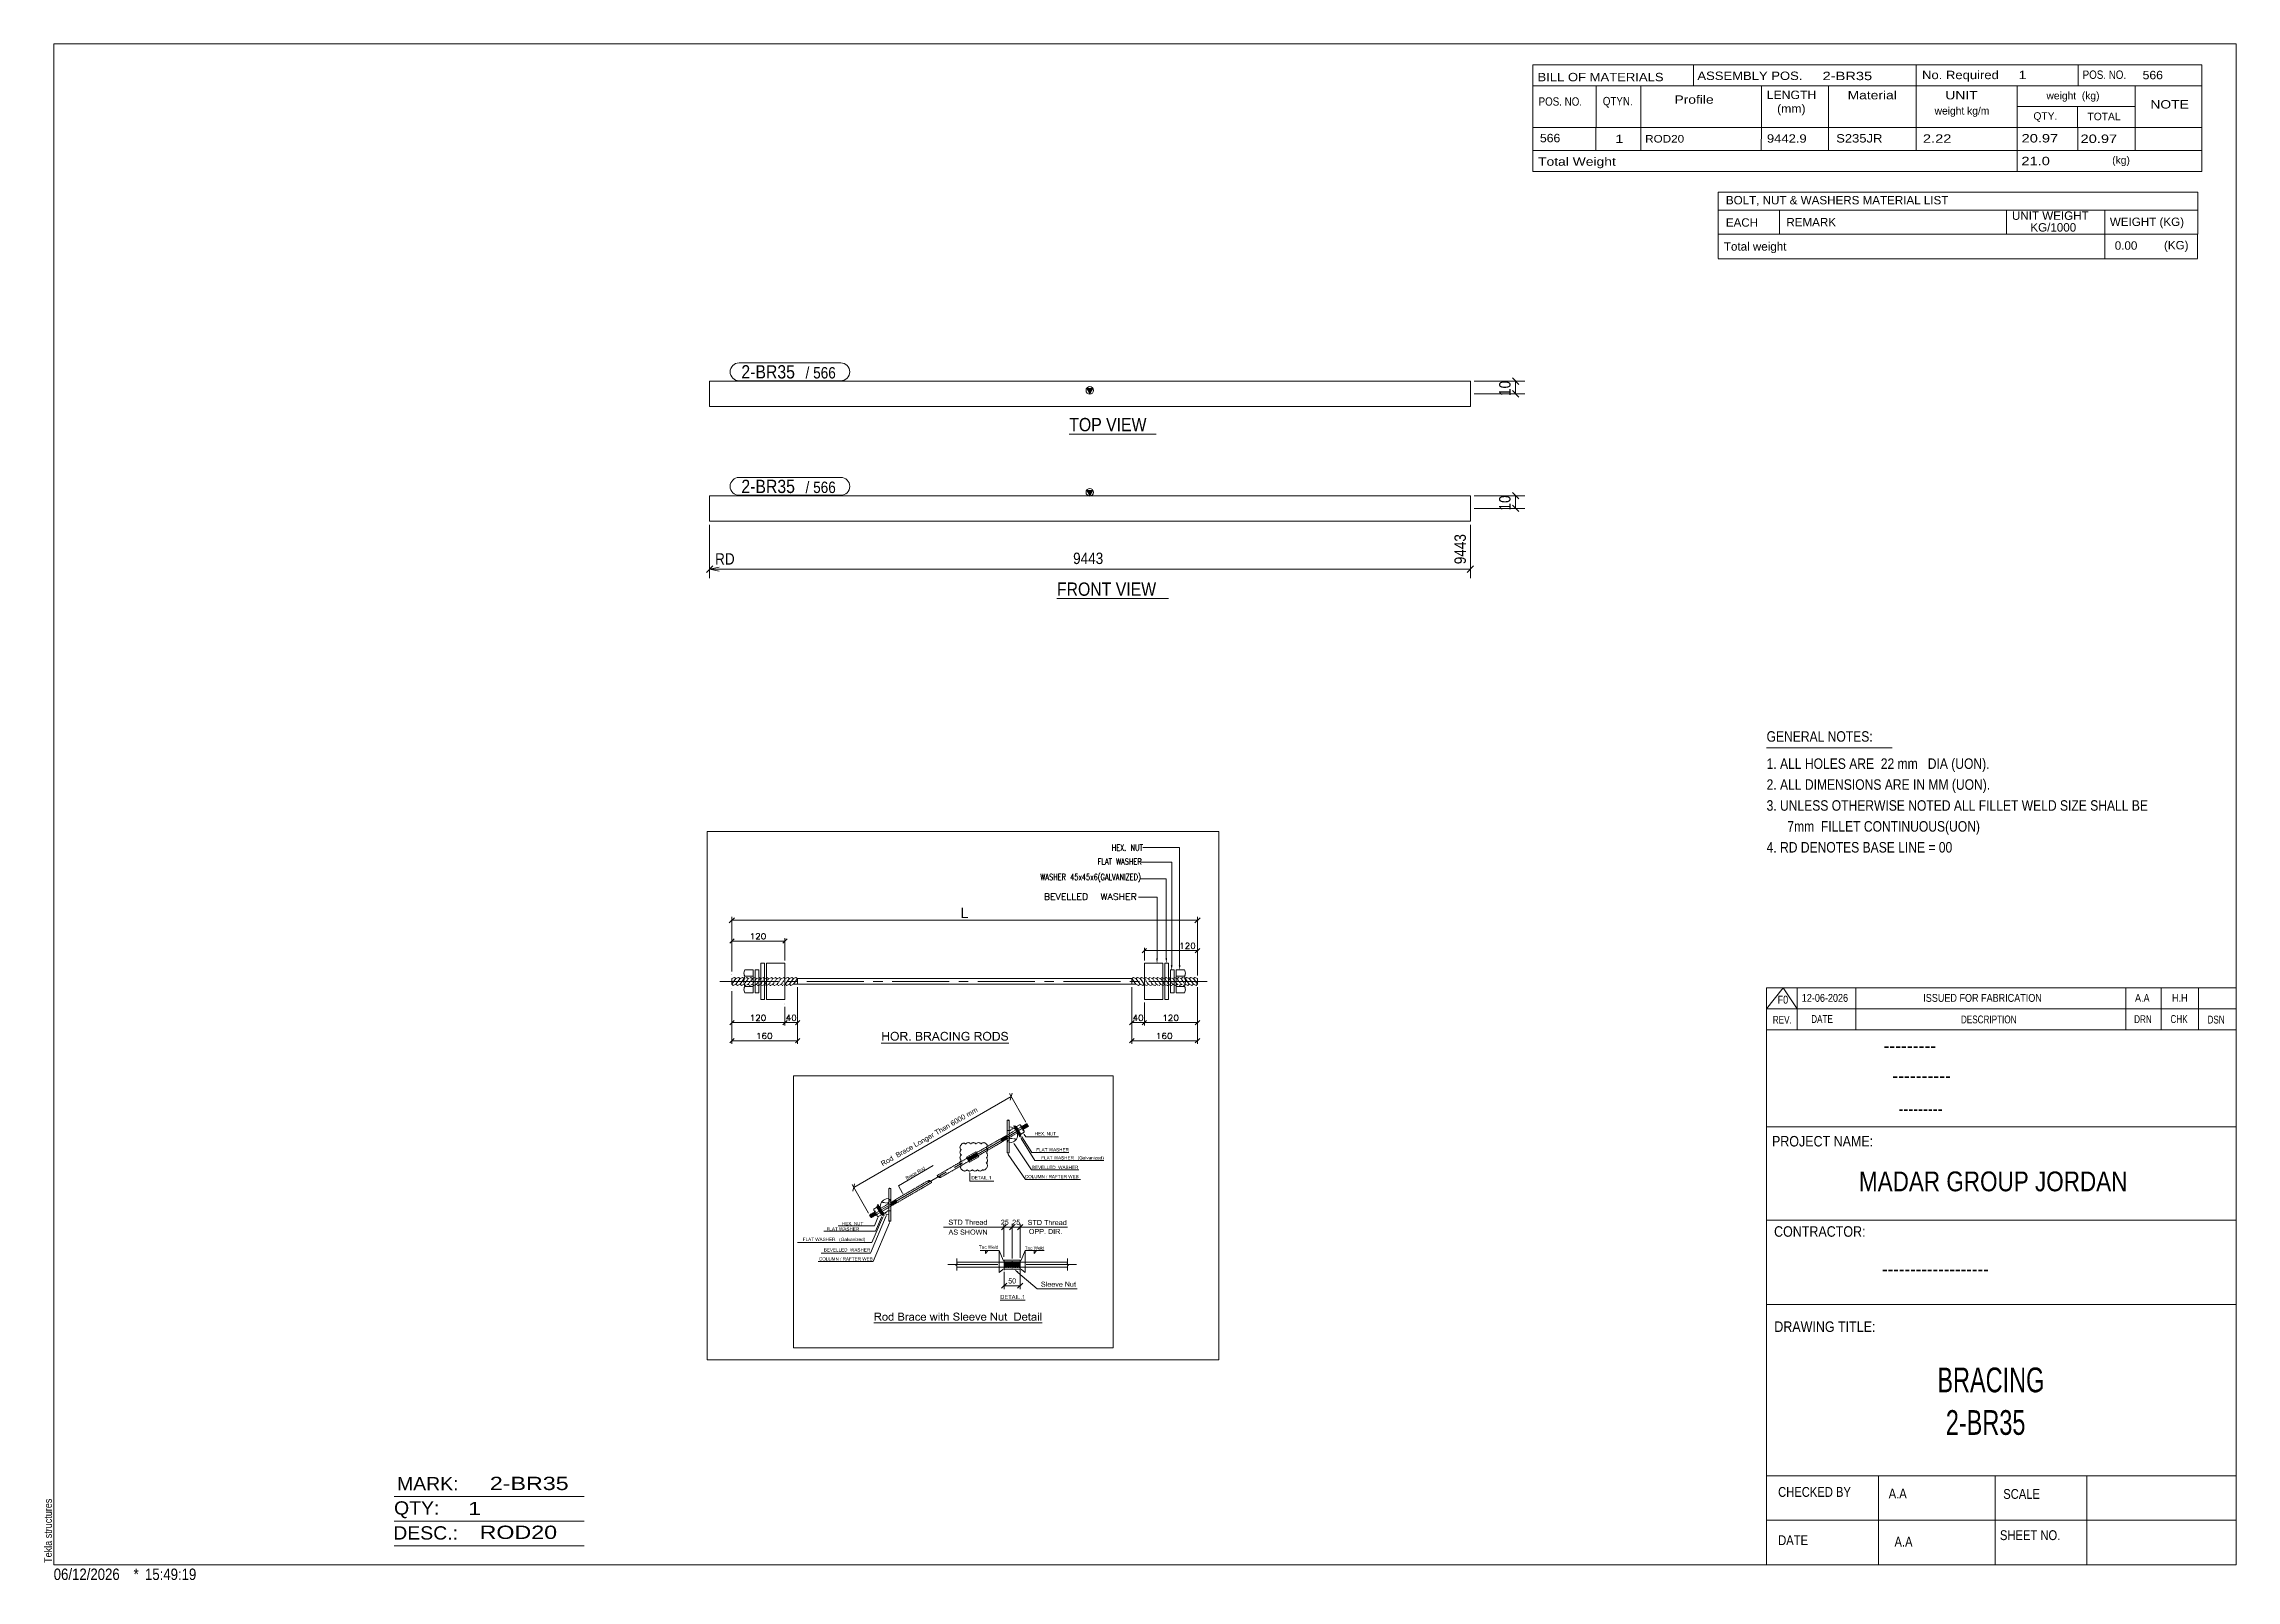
# Model space of a CAD drawing. Header units: millimetres. Extents: x 2 to 579, y 1 to 405.
import ezdxf

# ---------------------------------------------------------------- set-up
doc = ezdxf.new("R2010")
doc.units = ezdxf.units.MM
doc.linetypes.add('XKITLINE00', pattern=[0])
for name, color, linetype, lineweight in [('Dimensions', 7, 'Continuous', 0), ('DrawingSheet', 5, 'Continuous', 0), ('GraphicObject', 6, 'Continuous', 0), ('LinkedObject', 7, 'Continuous', 0), ('OtherObjectType', 7, 'Continuous', 0), ('Part', 2, 'Continuous', 0), ('PartMark', 7, 'Continuous', 0)]:
    doc.layers.add(name, color=color, linetype=linetype, lineweight=lineweight)
doc.styles.add('@ARIAL_UNICODE_MS_BOLD', font='ARIAL.TTF')
doc.styles.add('ARIAL', font='ARIAL.TTF')
doc.styles.add('ARIAL_NARROW', font='ARIALN.TTF')
doc.styles.add('COMIC_SANS_MS_BOLD', font='COMICBD.TTF')
doc.styles.add('SWIS721_EX_BT', font='ARIAL.TTF')
doc.styles.add('SWISSE', font='ARIAL.TTF')

# ---------------------------------------------------------------- blocks, each defined once
blk = doc.blocks.new('*A1')
at = {"layer": 'Part'}
blk.add_hatch(color=2, dxfattribs=at).paths.add_polyline_path([(276.7, 287.57), (278.3, 287.57), (277.5, 286.17)], flags=17)
at = {"layer": 'Part', "color": 2, "linetype": 'XKITLINE00', "lineweight": 0}
for p, q in [((177.5, 286.17), (277.5, 286.17)), ((177.5, 279.51), (177.5, 286.17)), ((277.5, 286.17), (276.7, 287.57)), ((276.7, 287.57), (278.3, 287.57)), ((278.3, 287.57), (277.5, 286.17)), ((277.6, 286.17), (377.6, 286.17)), ((377.6, 286.17), (377.6, 279.51)), ((277.5, 279.51), (177.5, 279.51)), ((377.6, 279.51), (277.6, 279.51))]:
    blk.add_line(p, q, dxfattribs=at)
blk.add_circle((277.5, 287.07), 1, dxfattribs=at)
blk = doc.blocks.new('*A2')
at = {"layer": 'Part'}
blk.add_hatch(color=2, dxfattribs=at).paths.add_polyline_path([(276.7, 314.36), (278.3, 314.36), (277.5, 312.96)], flags=17)
at = {"layer": 'Part', "color": 2, "linetype": 'XKITLINE00', "lineweight": 0}
for p, q in [((277.5, 316.29), (177.5, 316.29)), ((177.5, 316.29), (177.5, 309.62)), ((277.5, 312.96), (276.7, 314.36)), ((276.7, 314.36), (278.3, 314.36)), ((278.3, 314.36), (277.5, 312.96)), ((377.6, 316.29), (277.6, 316.29)), ((377.6, 309.62), (377.6, 316.29)), ((177.5, 309.62), (277.5, 309.62)), ((277.6, 309.62), (377.6, 309.62))]:
    blk.add_line(p, q, dxfattribs=at)
blk.add_circle((277.5, 313.86), 1, dxfattribs=at)
blk = doc.blocks.new('*A3')
at = {"layer": 'GraphicObject', "color": 3, "linetype": 'XKITLINE00', "lineweight": 0}
for p, q in [((311.41, 197.88), (176.85, 197.88)), ((176.85, 197.88), (176.85, 58.93)), ((311.41, 58.93), (311.41, 197.88)), ((176.85, 58.93), (311.41, 58.93))]:
    blk.add_line(p, q, dxfattribs=at)
blk = doc.blocks.new('*A4')
at = {"layer": 'LinkedObject'}
for color, points in [(7, [(244.1, 177.78), (243.75, 175.08), (243.75, 177.78)]), (7, [(244.1, 175.4), (243.75, 175.08), (244.1, 177.78)]), (7, [(243.75, 175.08), (244.1, 175.4), (245.43, 175.08)]), (7, [(245.43, 175.08), (244.1, 175.4), (245.43, 175.4)]), (1, [(295.4, 164.49), (295.17, 163.14), (294.95, 164.49)]), (1, [(297.84, 164.55), (297.61, 163.2), (297.39, 164.55)]), (1, [(299.25, 162.71), (299.03, 161.36), (298.8, 162.71)]), (1, [(301.35, 162.75), (301.12, 161.4), (300.9, 162.75)]), (7, [(223.19, 144.2), (222.89, 142.85), (222.89, 145.14)]), (7, [(223.19, 144.2), (222.89, 145.14), (223.19, 145.14)]), (7, [(223.19, 143.93), (222.89, 142.85), (223.19, 144.2)]), (7, [(223.19, 144.2), (224.38, 143.93), (223.19, 143.93)]), (7, [(224.38, 144.2), (224.38, 143.93), (223.19, 144.2)]), (7, [(224.68, 145.14), (224.38, 144.2), (224.38, 145.14)]), (7, [(224.38, 143.93), (224.38, 144.2), (224.68, 145.14)]), (7, [(224.38, 143.93), (224.68, 145.14), (224.68, 142.85)]), (7, [(225.4, 144.86), (225.09, 143.97), (225.25, 144.7)]), (7, [(225.52, 144.59), (225.09, 143.97), (225.4, 144.86)]), (7, [(225.25, 144.7), (225.09, 143.97), (225.09, 144.25)]), (7, [(225.4, 144.22), (225.09, 143.97), (225.52, 144.59)]), (7, [(225.09, 143.97), (225.4, 144.22), (225.4, 143.96)]), (7, [(225.95, 145.18), (225.4, 144.86), (225.55, 145.02)]), (7, [(226.19, 145.18), (225.4, 144.86), (225.95, 145.18)]), (7, [(226.03, 144.92), (225.4, 144.86), (226.19, 145.18)]), (7, [(225.75, 144.81), (225.4, 144.86), (226.03, 144.92)]), (7, [(225.4, 144.86), (225.75, 144.81), (225.64, 144.7)]), (7, [(225.52, 144.59), (225.4, 144.86), (225.64, 144.7)]), (7, [(226.03, 144.92), (226.19, 145.18), (226.19, 144.92)]), (7, [(226.19, 145.18), (226.3, 144.92), (226.19, 144.92)]), (7, [(226.63, 145.1), (226.19, 145.18), (226.35, 145.18)]), (7, [(226.76, 145.03), (226.19, 145.18), (226.63, 145.1)]), (7, [(226.51, 144.86), (226.19, 145.18), (226.76, 145.03)]), (7, [(226.3, 144.92), (226.19, 145.18), (226.51, 144.86)]), (7, [(226.51, 144.86), (226.76, 145.03), (226.6, 144.8)]), (7, [(226.76, 145.03), (226.69, 144.75), (226.6, 144.8)]), (7, [(226.69, 144.75), (226.76, 145.03), (226.83, 144.59)]), (7, [(227.08, 144.74), (226.76, 145.03), (226.89, 144.95)]), (7, [(227.15, 144.61), (226.76, 145.03), (227.08, 144.74)]), (7, [(226.83, 144.59), (226.76, 145.03), (227.15, 144.61)]), (7, [(226.83, 144.59), (227.15, 144.61), (226.87, 144.48)]), (7, [(227.15, 144.61), (226.92, 144.38), (226.87, 144.48)]), (7, [(226.92, 144.38), (227.15, 144.61), (226.97, 144.13)]), (7, [(226.97, 144.13), (227.15, 144.61), (227.28, 144.16)]), (7, [(226.97, 143.99), (227.28, 144.16), (227.28, 143.99)]), (7, [(226.97, 144.13), (227.28, 144.16), (226.97, 143.99)]), (7, [(227.28, 144.16), (227.15, 144.61), (227.21, 144.47)]), (7, [(227.98, 144.13), (227.68, 142.85), (227.68, 145.14)]), (7, [(227.68, 145.14), (227.98, 144.89), (227.98, 144.13)]), (7, [(228.7, 144.89), (227.68, 145.14), (228.69, 145.14)]), (7, [(227.98, 144.89), (227.68, 145.14), (228.7, 144.89)]), (7, [(228.69, 145.14), (228.83, 144.89), (228.7, 144.89)]), (7, [(229.07, 145.11), (228.69, 145.14), (228.84, 145.14)]), (7, [(229.15, 145.08), (228.69, 145.14), (229.07, 145.11)]), (7, [(229.01, 144.84), (228.69, 145.14), (229.15, 145.08)]), (7, [(228.83, 144.89), (228.69, 145.14), (229.01, 144.84)]), (7, [(228.89, 144.15), (228.86, 143.89), (228.73, 144.13)]), (7, [(228.86, 143.89), (228.89, 144.15), (229.02, 143.92)]), (7, [(228.95, 144.17), (229.34, 144.11), (228.89, 144.15)]), (7, [(229.26, 144.02), (228.89, 144.15), (229.34, 144.11)]), (7, [(229.02, 143.92), (228.89, 144.15), (229.26, 144.02)]), (7, [(229.01, 144.2), (229.34, 144.11), (228.95, 144.17)]), (7, [(229.15, 145.08), (229.07, 144.78), (229.01, 144.84)]), (7, [(229.34, 144.11), (229.01, 144.2), (229.1, 144.27)]), (7, [(229.23, 145.05), (229.07, 144.78), (229.15, 145.08)]), (7, [(229.07, 144.78), (229.23, 145.05), (229.13, 144.73)]), (7, [(229.13, 144.31), (229.34, 144.11), (229.1, 144.27)]), (7, [(229.13, 144.73), (229.23, 145.05), (229.41, 144.86)]), (7, [(229.41, 144.86), (229.19, 144.6), (229.13, 144.73)]), (7, [(229.16, 144.36), (229.34, 144.11), (229.13, 144.31)]), (7, [(229.16, 144.36), (229.5, 144.52), (229.34, 144.11)]), (7, [(229.19, 144.46), (229.5, 144.52), (229.16, 144.36)]), (7, [(229.45, 144.78), (229.19, 144.6), (229.41, 144.86)]), (7, [(229.5, 144.61), (229.19, 144.6), (229.45, 144.78)]), (7, [(229.5, 144.52), (229.19, 144.6), (229.5, 144.61)]), (7, [(229.19, 144.6), (229.5, 144.52), (229.19, 144.52)]), (7, [(229.5, 144.52), (229.19, 144.46), (229.19, 144.52)]), (7, [(229.41, 144.86), (229.23, 145.05), (229.36, 144.94)]), (7, [(229.34, 144.11), (229.5, 144.52), (229.42, 144.19)]), (7, [(229.42, 144.19), (229.5, 144.52), (229.5, 144.39)]), (7, [(231.74, 145.14), (232.04, 143.91), (231.74, 142.85)]), (7, [(232.04, 144.18), (232.04, 143.91), (231.74, 145.14)]), (7, [(231.74, 145.14), (232.04, 144.87), (232.04, 144.18)]), (7, [(232.5, 144.87), (231.74, 145.14), (232.6, 145.14)]), (7, [(232.04, 144.87), (231.74, 145.14), (232.5, 144.87)]), (7, [(232.57, 143.91), (232.04, 144.18), (232.53, 144.18)]), (7, [(232.04, 143.91), (232.04, 144.18), (232.57, 143.91)]), (7, [(232.5, 144.87), (232.6, 145.14), (232.62, 144.87)]), (7, [(232.68, 143.91), (232.53, 144.18), (232.64, 144.18)]), (7, [(232.57, 143.91), (232.53, 144.18), (232.68, 143.91)]), (7, [(232.6, 145.14), (232.79, 144.85), (232.62, 144.87)]), (7, [(232.73, 145.14), (232.79, 144.85), (232.6, 145.14)]), (7, [(232.78, 144.19), (233.03, 144.07), (232.64, 144.18)]), (7, [(232.64, 144.18), (233.03, 144.07), (232.68, 143.91)]), (7, [(232.94, 145.11), (232.79, 144.85), (232.73, 145.14)]), (7, [(232.82, 144.21), (233.11, 144.11), (232.78, 144.19)]), (7, [(233.03, 144.07), (232.78, 144.19), (233.11, 144.11)]), (7, [(232.79, 144.85), (232.94, 145.11), (232.85, 144.84)]), (7, [(232.88, 144.22), (233.11, 144.11), (232.82, 144.21)]), (7, [(232.85, 144.84), (232.94, 145.11), (232.9, 144.82)]), (7, [(232.97, 144.28), (233.11, 144.11), (232.88, 144.22)]), (7, [(232.9, 144.82), (232.94, 145.11), (233.02, 145.07)]), (7, [(233.02, 145.07), (232.97, 144.76), (232.9, 144.82)]), (7, [(233.09, 145.04), (232.97, 144.76), (233.02, 145.07)]), (7, [(233.22, 144.93), (232.97, 144.76), (233.09, 145.04)]), (7, [(233.26, 144.86), (232.97, 144.76), (233.22, 144.93)]), (7, [(232.97, 144.76), (233.26, 144.86), (233, 144.72)]), (7, [(233.27, 144.28), (232.97, 144.28), (233.03, 144.36)]), (7, [(233.23, 144.21), (232.97, 144.28), (233.27, 144.28)]), (7, [(233.11, 144.11), (232.97, 144.28), (233.23, 144.21)]), (7, [(233.26, 144.86), (233.03, 144.68), (233, 144.72)]), (7, [(233.03, 144.68), (233.26, 144.86), (233.06, 144.58)]), (7, [(233.03, 144.36), (233.35, 144.56), (233.27, 144.28)]), (7, [(233.06, 144.46), (233.35, 144.56), (233.03, 144.36)]), (7, [(233.06, 144.58), (233.26, 144.86), (233.35, 144.56)]), (7, [(233.35, 144.56), (233.06, 144.52), (233.06, 144.58)]), (7, [(233.06, 144.52), (233.35, 144.56), (233.06, 144.46)]), (7, [(233.35, 144.63), (233.26, 144.86), (233.31, 144.79)]), (7, [(233.35, 144.56), (233.26, 144.86), (233.35, 144.63)]), (7, [(233.27, 144.28), (233.35, 144.56), (233.31, 144.34)]), (7, [(233.31, 144.34), (233.35, 144.56), (233.35, 144.48)]), (7, [(234.19, 144.13), (233.88, 142.85), (233.88, 145.14)]), (7, [(233.88, 145.14), (234.19, 144.89), (234.19, 144.13)]), (7, [(234.91, 144.89), (233.88, 145.14), (234.9, 145.14)]), (7, [(234.19, 144.89), (233.88, 145.14), (234.91, 144.89)]), (7, [(234.9, 145.14), (235.04, 144.89), (234.91, 144.89)]), (7, [(235.28, 145.11), (234.9, 145.14), (235.05, 145.14)]), (7, [(235.36, 145.08), (234.9, 145.14), (235.28, 145.11)]), (7, [(235.22, 144.84), (234.9, 145.14), (235.36, 145.08)]), (7, [(235.04, 144.89), (234.9, 145.14), (235.22, 144.84)]), (7, [(235.1, 144.15), (235.07, 143.89), (234.94, 144.13)]), (7, [(235.07, 143.89), (235.1, 144.15), (235.23, 143.92)]), (7, [(235.16, 144.17), (235.55, 144.11), (235.1, 144.15)]), (7, [(235.47, 144.02), (235.1, 144.15), (235.55, 144.11)]), (7, [(235.23, 143.92), (235.1, 144.15), (235.47, 144.02)]), (7, [(235.22, 144.2), (235.55, 144.11), (235.16, 144.17)]), (7, [(235.36, 145.08), (235.28, 144.78), (235.22, 144.84)]), (7, [(235.55, 144.11), (235.22, 144.2), (235.31, 144.27)]), (7, [(235.44, 145.05), (235.28, 144.78), (235.36, 145.08)]), (7, [(235.28, 144.78), (235.44, 145.05), (235.34, 144.73)]), (7, [(235.34, 144.31), (235.55, 144.11), (235.31, 144.27)]), (7, [(235.34, 144.73), (235.44, 145.05), (235.61, 144.86)]), (7, [(235.61, 144.86), (235.4, 144.6), (235.34, 144.73)]), (7, [(235.37, 144.36), (235.55, 144.11), (235.34, 144.31)]), (7, [(235.37, 144.36), (235.71, 144.52), (235.55, 144.11)]), (7, [(235.4, 144.46), (235.71, 144.52), (235.37, 144.36)]), (7, [(235.66, 144.78), (235.4, 144.6), (235.61, 144.86)]), (7, [(235.71, 144.61), (235.4, 144.6), (235.66, 144.78)]), (7, [(235.71, 144.52), (235.4, 144.6), (235.71, 144.61)]), (7, [(235.4, 144.6), (235.71, 144.52), (235.4, 144.52)]), (7, [(235.71, 144.52), (235.4, 144.46), (235.4, 144.52)]), (7, [(235.61, 144.86), (235.44, 145.05), (235.57, 144.94)]), (7, [(235.55, 144.11), (235.71, 144.52), (235.63, 144.19)]), (7, [(235.63, 144.19), (235.71, 144.52), (235.71, 144.39)]), (7, [(236.81, 145.14), (236.84, 144.46), (235.93, 142.85)]), (7, [(235.93, 142.85), (236.84, 144.46), (236.59, 143.79)]), (7, [(236.84, 144.46), (236.81, 145.14), (236.88, 144.57)]), (7, [(236.88, 144.57), (236.81, 145.14), (236.94, 144.79)]), (7, [(236.94, 144.79), (236.81, 145.14), (236.97, 144.9)]), (7, [(237.14, 145.14), (236.97, 144.9), (236.81, 145.14)]), (7, [(236.97, 144.9), (237.14, 145.14), (236.99, 144.81)]), (7, [(236.99, 144.81), (237.14, 145.14), (237.07, 144.57)]), (7, [(237.07, 144.57), (237.14, 145.14), (237.13, 144.42)]), (7, [(237.13, 144.42), (237.14, 145.14), (237.37, 143.79)]), (7, [(237.37, 143.79), (237.14, 145.14), (237.46, 143.55)]), (7, [(237.46, 143.55), (237.14, 145.14), (238.07, 142.85)]), (7, [(238.57, 144.35), (238.23, 144.19), (238.3, 144.5)]), (7, [(238.54, 144.13), (238.23, 144.19), (238.57, 144.35)]), (7, [(238.23, 144.19), (238.54, 144.13), (238.23, 144.01)]), (7, [(238.61, 144.46), (238.3, 144.5), (238.36, 144.64)]), (7, [(238.57, 144.35), (238.3, 144.5), (238.61, 144.46)]), (7, [(238.43, 144.77), (238.77, 144.73), (238.36, 144.64)]), (7, [(238.36, 144.64), (238.77, 144.73), (238.65, 144.56)]), (7, [(238.61, 144.46), (238.36, 144.64), (238.65, 144.56)]), (7, [(238.63, 144.97), (238.77, 144.73), (238.43, 144.77)]), (7, [(238.75, 145.04), (238.77, 144.73), (238.63, 144.97)]), (7, [(238.88, 145.11), (239.17, 144.92), (238.75, 145.04)]), (7, [(238.75, 145.04), (239.17, 144.92), (238.95, 144.86)]), (7, [(238.77, 144.73), (238.75, 145.04), (238.86, 144.79)]), (7, [(238.86, 144.79), (238.75, 145.04), (238.95, 144.86)]), (7, [(239.15, 145.18), (239.17, 144.92), (238.88, 145.11)]), (7, [(239.31, 145.18), (239.17, 144.92), (239.15, 145.18)]), (7, [(239.17, 144.92), (239.31, 145.18), (239.3, 144.92)]), (7, [(239.31, 145.18), (239.41, 144.92), (239.3, 144.92)]), (7, [(239.77, 145.09), (239.31, 145.18), (239.48, 145.18)]), (7, [(239.88, 145), (239.31, 145.18), (239.77, 145.09)]), (7, [(239.6, 144.86), (239.31, 145.18), (239.88, 145)]), (7, [(239.41, 144.92), (239.31, 145.18), (239.6, 144.86)]), (7, [(239.6, 144.86), (239.88, 145), (239.68, 144.81)]), (7, [(239.88, 145), (239.76, 144.75), (239.68, 144.81)]), (7, [(239.76, 144.75), (239.88, 145), (239.87, 144.57)]), (7, [(239.87, 144.57), (239.88, 145), (240.21, 144.51)]), (7, [(239.87, 144.57), (240.21, 144.51), (239.91, 144.44)]), (7, [(240.16, 144.67), (239.88, 145), (240, 144.92)]), (7, [(240.21, 144.51), (239.88, 145), (240.16, 144.67)]), (7, [(240.97, 145.14), (240.67, 142.85), (240.67, 145.14)]), (7, [(240.97, 142.85), (240.67, 142.85), (240.97, 145.14)]), (7, [(241.5, 145.14), (241.79, 144.65), (241.5, 142.85)]), (7, [(241.79, 144.65), (241.5, 145.14), (241.81, 145.14)]), (7, [(241.5, 142.85), (241.79, 144.65), (241.79, 142.85)]), (7, [(241.79, 144.65), (241.81, 145.14), (242.99, 142.85)]), (7, [(242.99, 142.85), (241.81, 145.14), (243.01, 143.35)]), (7, [(243.3, 145.14), (243.01, 143.35), (243.01, 145.14)]), (7, [(243.3, 142.85), (243.01, 143.35), (243.3, 145.14)]), (7, [(243.87, 144.61), (243.73, 144.15), (243.8, 144.46)]), (7, [(244.09, 144.36), (243.73, 144.15), (243.87, 144.61)]), (7, [(244.05, 144.13), (243.73, 144.15), (244.09, 144.36)]), (7, [(243.73, 144.15), (244.05, 144.13), (243.73, 143.99)]), (7, [(244.28, 145.04), (243.87, 144.61), (244.14, 144.97)]), (7, [(244.45, 144.83), (243.87, 144.61), (244.28, 145.04)]), (7, [(244.14, 144.97), (243.87, 144.61), (243.94, 144.75)]), (7, [(244.32, 144.74), (243.87, 144.61), (244.45, 144.83)]), (7, [(244.28, 144.69), (243.87, 144.61), (244.32, 144.74)]), (7, [(244.23, 144.64), (243.87, 144.61), (244.28, 144.69)]), (7, [(244.16, 144.53), (243.87, 144.61), (244.23, 144.64)]), (7, [(243.87, 144.61), (244.16, 144.53), (244.13, 144.47)]), (7, [(244.09, 144.36), (243.87, 144.61), (244.13, 144.47)]), (7, [(244.71, 145.18), (244.28, 145.04), (244.41, 145.11)]), (7, [(244.78, 144.92), (244.28, 145.04), (244.71, 145.18)]), (7, [(244.28, 145.04), (244.52, 144.86), (244.45, 144.83)]), (7, [(244.52, 144.86), (244.28, 145.04), (244.6, 144.89)]), (7, [(244.6, 144.89), (244.28, 145.04), (244.78, 144.92)]), (7, [(244.88, 144.92), (244.71, 145.18), (244.88, 145.18)]), (7, [(244.78, 144.92), (244.71, 145.18), (244.88, 144.92)]), (7, [(244.88, 145.18), (244.97, 144.92), (244.88, 144.92)]), (7, [(245, 145.18), (244.97, 144.92), (244.88, 145.18)]), (7, [(244.97, 144.92), (245, 145.18), (245.12, 144.89)]), (7, [(245.33, 145.1), (245, 145.18), (245.23, 145.14)]), (7, [(245.12, 144.89), (245, 145.18), (245.33, 145.1)]), (7, [(245.12, 144.89), (245.33, 145.1), (245.19, 144.86)]), (7, [(245.33, 145.1), (245.27, 144.83), (245.19, 144.86)]), (7, [(245.27, 144.83), (245.33, 145.1), (245.38, 144.75)]), (7, [(245.58, 144.95), (245.33, 145.1), (245.43, 145.06)]), (7, [(245.64, 144.88), (245.33, 145.1), (245.58, 144.95)]), (7, [(245.38, 144.75), (245.33, 145.1), (245.64, 144.88)]), (7, [(245.38, 144.75), (245.64, 144.88), (245.41, 144.7)]), (7, [(245.64, 144.88), (245.45, 144.65), (245.41, 144.7)]), (7, [(245.45, 144.65), (245.64, 144.88), (245.52, 144.51)]), (7, [(245.52, 144.51), (245.64, 144.88), (245.79, 144.62)]), (7, [(245.52, 144.51), (245.79, 144.62), (245.54, 144.43)]), (7, [(245.54, 144.43), (245.79, 144.62), (245.82, 144.5)]), (7, [(245.79, 144.62), (245.64, 144.88), (245.7, 144.8)]), (7, [(247.49, 144.13), (247.19, 142.85), (247.19, 145.14)]), (7, [(247.19, 145.14), (247.49, 144.89), (247.49, 144.13)]), (7, [(248.21, 144.89), (247.19, 145.14), (248.2, 145.14)]), (7, [(247.49, 144.89), (247.19, 145.14), (248.21, 144.89)]), (7, [(248.2, 145.14), (248.34, 144.89), (248.21, 144.89)]), (7, [(248.58, 145.11), (248.2, 145.14), (248.35, 145.14)]), (7, [(248.66, 145.08), (248.2, 145.14), (248.58, 145.11)]), (7, [(248.52, 144.84), (248.2, 145.14), (248.66, 145.08)]), (7, [(248.34, 144.89), (248.2, 145.14), (248.52, 144.84)]), (7, [(248.4, 144.15), (248.37, 143.89), (248.24, 144.13)]), (7, [(248.37, 143.89), (248.4, 144.15), (248.53, 143.92)]), (7, [(248.46, 144.17), (248.86, 144.11), (248.4, 144.15)]), (7, [(248.78, 144.02), (248.4, 144.15), (248.86, 144.11)]), (7, [(248.53, 143.92), (248.4, 144.15), (248.78, 144.02)]), (7, [(248.52, 144.2), (248.86, 144.11), (248.46, 144.17)]), (7, [(248.66, 145.08), (248.58, 144.78), (248.52, 144.84)]), (7, [(248.86, 144.11), (248.52, 144.2), (248.61, 144.27)]), (7, [(248.74, 145.05), (248.58, 144.78), (248.66, 145.08)]), (7, [(248.58, 144.78), (248.74, 145.05), (248.64, 144.73)]), (7, [(248.64, 144.31), (248.86, 144.11), (248.61, 144.27)]), (7, [(248.64, 144.73), (248.74, 145.05), (248.92, 144.86)]), (7, [(248.92, 144.86), (248.7, 144.6), (248.64, 144.73)]), (7, [(248.67, 144.36), (248.86, 144.11), (248.64, 144.31)]), (7, [(248.67, 144.36), (249.01, 144.52), (248.86, 144.11)]), (7, [(248.7, 144.46), (249.01, 144.52), (248.67, 144.36)]), (7, [(248.96, 144.78), (248.7, 144.6), (248.92, 144.86)]), (7, [(249.01, 144.61), (248.7, 144.6), (248.96, 144.78)]), (7, [(249.01, 144.52), (248.7, 144.6), (249.01, 144.61)]), (7, [(248.7, 144.6), (249.01, 144.52), (248.7, 144.52)]), (7, [(249.01, 144.52), (248.7, 144.46), (248.7, 144.52)]), (7, [(248.92, 144.86), (248.74, 145.05), (248.87, 144.94)]), (7, [(248.86, 144.11), (249.01, 144.52), (248.93, 144.19)]), (7, [(248.93, 144.19), (249.01, 144.52), (249.01, 144.39)]), (7, [(249.7, 144.86), (249.39, 143.97), (249.55, 144.7)]), (7, [(249.82, 144.59), (249.39, 143.97), (249.7, 144.86)]), (7, [(249.55, 144.7), (249.39, 143.97), (249.39, 144.25)]), (7, [(249.71, 144.22), (249.39, 143.97), (249.82, 144.59)]), (7, [(249.39, 143.97), (249.71, 144.22), (249.71, 143.96)]), (7, [(250.25, 145.18), (249.7, 144.86), (249.85, 145.02)]), (7, [(250.49, 145.18), (249.7, 144.86), (250.25, 145.18)]), (7, [(250.33, 144.92), (249.7, 144.86), (250.49, 145.18)]), (7, [(250.05, 144.81), (249.7, 144.86), (250.33, 144.92)]), (7, [(249.7, 144.86), (250.05, 144.81), (249.94, 144.7)]), (7, [(249.82, 144.59), (249.7, 144.86), (249.94, 144.7)]), (7, [(250.33, 144.92), (250.49, 145.18), (250.49, 144.92)]), (7, [(250.49, 145.18), (250.6, 144.92), (250.49, 144.92)]), (7, [(250.93, 145.1), (250.49, 145.18), (250.65, 145.18)]), (7, [(251.06, 145.03), (250.49, 145.18), (250.93, 145.1)]), (7, [(250.81, 144.86), (250.49, 145.18), (251.06, 145.03)]), (7, [(250.6, 144.92), (250.49, 145.18), (250.81, 144.86)]), (7, [(250.81, 144.86), (251.06, 145.03), (250.9, 144.8)]), (7, [(251.06, 145.03), (250.99, 144.75), (250.9, 144.8)]), (7, [(250.99, 144.75), (251.06, 145.03), (251.13, 144.59)]), (7, [(251.38, 144.74), (251.06, 145.03), (251.19, 144.95)]), (7, [(251.45, 144.61), (251.06, 145.03), (251.38, 144.74)]), (7, [(251.13, 144.59), (251.06, 145.03), (251.45, 144.61)]), (7, [(251.13, 144.59), (251.45, 144.61), (251.18, 144.48)]), (7, [(251.45, 144.61), (251.22, 144.38), (251.18, 144.48)]), (7, [(251.22, 144.38), (251.45, 144.61), (251.27, 144.13)]), (7, [(251.27, 144.13), (251.45, 144.61), (251.58, 144.16)]), (7, [(251.27, 143.99), (251.58, 144.16), (251.58, 143.99)]), (7, [(251.27, 144.13), (251.58, 144.16), (251.27, 143.99)]), (7, [(251.58, 144.16), (251.45, 144.61), (251.51, 144.47)]), (7, [(251.97, 145.14), (252.27, 144.87), (251.97, 142.85)]), (7, [(252.75, 144.87), (251.97, 145.14), (252.76, 145.14)]), (7, [(252.27, 144.87), (251.97, 145.14), (252.75, 144.87)]), (7, [(251.97, 142.85), (252.27, 144.87), (252.27, 143.12)]), (7, [(252.76, 145.14), (252.89, 144.87), (252.75, 144.87)]), (7, [(252.89, 145.14), (252.89, 144.87), (252.76, 145.14)]), (7, [(252.89, 145.14), (253.08, 144.85), (252.89, 144.87)]), (7, [(253.1, 145.12), (253.08, 144.85), (252.89, 145.14)]), (7, [(253.17, 145.11), (253.08, 144.85), (253.1, 145.12)]), (7, [(253.17, 145.11), (253.15, 144.82), (253.08, 144.85)]), (7, [(253.15, 144.82), (253.17, 145.11), (253.23, 144.79)]), (7, [(253.43, 145), (253.17, 145.11), (253.26, 145.09)]), (7, [(253.5, 144.94), (253.17, 145.11), (253.43, 145)]), (7, [(253.37, 144.66), (253.17, 145.11), (253.5, 144.94)]), (7, [(253.23, 144.79), (253.17, 145.11), (253.37, 144.66)]), (7, [(253.5, 144.94), (253.43, 144.57), (253.37, 144.66)]), (7, [(253.59, 144.87), (253.43, 144.57), (253.5, 144.94)]), (7, [(253.73, 144.67), (253.43, 144.57), (253.59, 144.87)]), (7, [(253.43, 144.57), (253.73, 144.67), (253.49, 144.47)]), (7, [(253.49, 144.47), (253.73, 144.67), (253.77, 144.55)]), (7, [(253.77, 144.55), (253.55, 144.19), (253.49, 144.47)]), (7, [(253.82, 144.43), (253.55, 144.19), (253.77, 144.55)]), (7, [(253.86, 144.16), (253.55, 144.19), (253.82, 144.43)]), (7, [(253.86, 144.01), (253.55, 144.19), (253.86, 144.16)]), (7, [(253.55, 144.19), (253.86, 144.01), (253.55, 144.01)]), (7, [(254.36, 144.87), (254.26, 144.55), (254.31, 144.8)]), (7, [(254.61, 144.76), (254.26, 144.55), (254.36, 144.87)]), (7, [(254.31, 144.8), (254.26, 144.55), (254.26, 144.64)]), (7, [(254.55, 144.64), (254.26, 144.55), (254.61, 144.76)]), (7, [(254.26, 144.55), (254.55, 144.64), (254.55, 144.57)]), (7, [(254.55, 144.51), (254.26, 144.55), (254.55, 144.57)]), (7, [(254.26, 144.55), (254.55, 144.51), (254.26, 144.47)]), (7, [(254.26, 144.47), (254.55, 144.51), (254.3, 144.33)]), (7, [(254.3, 144.33), (254.55, 144.51), (254.34, 144.26)]), (7, [(254.34, 144.26), (254.55, 144.51), (254.6, 144.41)]), (7, [(254.6, 144.41), (254.5, 144.09), (254.34, 144.26)]), (7, [(254.34, 144.26), (254.5, 144.09), (254.38, 144.2)]), (7, [(254.41, 144.95), (254.68, 144.81), (254.36, 144.87)]), (7, [(254.36, 144.87), (254.68, 144.81), (254.61, 144.76)]), (7, [(254.55, 145.06), (254.68, 144.81), (254.41, 144.95)]), (7, [(254.64, 144.37), (254.5, 144.09), (254.6, 144.41)]), (7, [(254.5, 144.09), (254.64, 144.37), (254.58, 144.05)]), (7, [(254.74, 144.86), (254.55, 145.06), (254.65, 145.1)]), (7, [(254.68, 144.81), (254.55, 145.06), (254.74, 144.86)]), (7, [(254.58, 144.05), (254.64, 144.37), (254.68, 144.33)]), (7, [(254.58, 144.05), (254.68, 144.33), (254.65, 144.02)]), (7, [(254.74, 145.14), (254.94, 144.91), (254.65, 145.1)]), (7, [(254.65, 145.1), (254.94, 144.91), (254.74, 144.86)]), (7, [(254.65, 144.02), (254.68, 144.33), (254.87, 143.95)]), (7, [(254.87, 143.95), (254.68, 144.33), (254.91, 144.24)]), (7, [(254.95, 145.18), (254.94, 144.91), (254.74, 145.14)]), (7, [(254.87, 143.95), (254.91, 144.24), (255.03, 143.91)]), (7, [(255.03, 143.91), (254.91, 144.24), (255.1, 144.2)]), (7, [(255.06, 145.18), (254.94, 144.91), (254.95, 145.18)]), (7, [(254.94, 144.91), (255.06, 145.18), (255.08, 144.91)]), (7, [(255.03, 143.91), (255.1, 144.2), (255.18, 143.87)]), (7, [(255.06, 145.18), (255.21, 144.91), (255.08, 144.91)]), (7, [(255.42, 145.14), (255.06, 145.18), (255.19, 145.18)]), (7, [(255.51, 145.1), (255.06, 145.18), (255.42, 145.14)]), (7, [(255.41, 144.86), (255.06, 145.18), (255.51, 145.1)]), (7, [(255.21, 144.91), (255.06, 145.18), (255.41, 144.86)]), (7, [(255.18, 143.87), (255.1, 144.2), (255.28, 144.16)]), (7, [(255.18, 143.87), (255.28, 144.16), (255.39, 143.81)]), (7, [(255.39, 143.81), (255.28, 144.16), (255.43, 143.8)]), (7, [(255.43, 143.8), (255.28, 144.16), (255.5, 143.77)]), (7, [(255.53, 144.09), (255.5, 143.77), (255.28, 144.16)]), (7, [(255.51, 145.1), (255.47, 144.8), (255.41, 144.86)]), (7, [(255.61, 145.06), (255.47, 144.8), (255.51, 145.1)]), (7, [(255.47, 144.8), (255.61, 145.06), (255.54, 144.75)]), (7, [(255.54, 144.75), (255.61, 145.06), (255.81, 144.86)]), (7, [(255.81, 144.86), (255.62, 144.58), (255.54, 144.75)]), (7, [(255.81, 144.86), (255.61, 145.06), (255.76, 144.94)]), (7, [(255.86, 144.78), (255.62, 144.58), (255.81, 144.86)]), (7, [(255.92, 144.6), (255.62, 144.58), (255.86, 144.78)]), (7, [(255.92, 144.5), (255.62, 144.58), (255.92, 144.6)]), (7, [(255.62, 144.58), (255.92, 144.5), (255.63, 144.47)]), (7, [(222.89, 142.85), (223.19, 143.93), (223.19, 142.85)]), (7, [(224.38, 143.93), (224.68, 142.85), (224.38, 142.85)]), (7, [(225.09, 143.97), (225.4, 143.76), (225.09, 143.82)]), (7, [(225.4, 143.76), (225.09, 143.97), (225.4, 143.96)]), (7, [(225.09, 143.82), (225.4, 143.76), (225.16, 143.53)]), (7, [(225.16, 143.53), (225.4, 143.76), (225.22, 143.4)]), (7, [(225.22, 143.4), (225.4, 143.76), (225.52, 143.43)]), (7, [(225.52, 143.43), (225.48, 143.05), (225.22, 143.4)]), (7, [(225.22, 143.4), (225.48, 143.05), (225.29, 143.26)]), (7, [(225.63, 143.31), (225.48, 143.05), (225.52, 143.43)]), (7, [(225.48, 143.05), (225.63, 143.31), (225.61, 142.97)]), (7, [(225.61, 142.97), (225.63, 143.31), (225.74, 143.19)]), (7, [(225.74, 143.19), (226.19, 142.81), (225.61, 142.97)]), (7, [(225.61, 142.97), (226.19, 142.81), (225.74, 142.89)]), (7, [(226.02, 143.07), (226.19, 142.81), (225.74, 143.19)]), (7, [(225.74, 142.89), (226.19, 142.81), (226.02, 142.81)]), (7, [(226.19, 142.81), (226.02, 143.07), (226.18, 143.07)]), (7, [(226.36, 143.07), (226.19, 142.81), (226.18, 143.07)]), (7, [(226.19, 142.81), (226.36, 143.07), (226.34, 142.81)]), (7, [(226.34, 142.81), (226.36, 143.07), (226.61, 142.89)]), (7, [(226.74, 142.96), (226.36, 143.07), (226.64, 143.19)]), (7, [(226.61, 142.89), (226.36, 143.07), (226.74, 142.96)]), (7, [(226.75, 143.31), (226.87, 143.03), (226.64, 143.19)]), (7, [(226.64, 143.19), (226.87, 143.03), (226.74, 142.96)]), (7, [(227.14, 143.37), (226.75, 143.31), (226.86, 143.43)]), (7, [(227.07, 143.23), (226.75, 143.31), (227.14, 143.37)]), (7, [(226.87, 143.03), (226.75, 143.31), (227.07, 143.23)]), (7, [(226.86, 143.43), (227.28, 143.99), (227.14, 143.37)]), (7, [(226.97, 143.77), (227.28, 143.99), (226.86, 143.43)]), (7, [(227.28, 143.99), (226.97, 143.77), (226.97, 143.99)]), (7, [(227.14, 143.37), (227.28, 143.99), (227.21, 143.51)]), (7, [(227.21, 143.51), (227.28, 143.99), (227.28, 143.82)]), (7, [(227.98, 144.13), (227.98, 143.87), (227.68, 142.85)]), (7, [(227.68, 142.85), (227.98, 143.87), (227.98, 142.85)]), (7, [(228.33, 143.87), (227.98, 144.13), (228.63, 144.13)]), (7, [(227.98, 143.87), (227.98, 144.13), (228.33, 143.87)]), (7, [(228.33, 143.87), (228.63, 144.13), (228.39, 143.87)]), (7, [(228.39, 143.87), (228.63, 144.13), (228.47, 143.86)]), (7, [(228.47, 143.86), (228.63, 144.13), (228.5, 143.86)]), (7, [(228.5, 143.86), (228.63, 144.13), (228.53, 143.85)]), (7, [(228.53, 143.85), (228.63, 144.13), (228.6, 143.82)]), (7, [(228.6, 143.82), (228.63, 144.13), (228.73, 144.13)]), (7, [(228.6, 143.82), (228.73, 144.13), (228.63, 143.8)]), (7, [(228.73, 144.13), (228.86, 143.89), (228.63, 143.8)]), (7, [(228.63, 143.8), (228.86, 143.89), (228.67, 143.78)]), (7, [(228.86, 143.89), (228.74, 143.7), (228.67, 143.78)]), (7, [(228.92, 143.87), (228.74, 143.7), (228.86, 143.89)]), (7, [(228.74, 143.7), (228.92, 143.87), (228.79, 143.64)]), (7, [(228.79, 143.64), (228.92, 143.87), (228.83, 143.59)]), (7, [(228.83, 143.59), (228.92, 143.87), (229.04, 143.78)]), (7, [(229.04, 143.78), (228.94, 143.43), (228.83, 143.59)]), (7, [(229.04, 143.78), (228.92, 143.87), (229.01, 143.81)]), (7, [(229.11, 143.72), (228.94, 143.43), (229.04, 143.78)]), (7, [(229.23, 143.57), (228.94, 143.43), (229.11, 143.72)]), (7, [(228.94, 143.43), (229.23, 143.57), (229, 143.33)]), (7, [(229, 143.33), (229.23, 143.57), (229.29, 143.48)]), (7, [(229, 143.33), (229.29, 143.48), (229.31, 142.85)]), (7, [(229.31, 142.85), (229.29, 143.48), (229.68, 142.85)]), (7, [(230.34, 143.17), (230.02, 142.85), (230.02, 143.17)]), (7, [(230.34, 142.85), (230.02, 142.85), (230.34, 143.17)]), (7, [(231.74, 142.85), (232.04, 143.91), (232.04, 143.12)]), (7, [(232.04, 143.12), (232.61, 142.85), (231.74, 142.85)]), (7, [(232.61, 143.12), (232.61, 142.85), (232.04, 143.12)]), (7, [(232.61, 143.12), (232.72, 142.85), (232.61, 142.85)]), (7, [(232.68, 143.12), (232.72, 142.85), (232.61, 143.12)]), (7, [(232.68, 143.91), (233.03, 144.07), (232.85, 143.89)]), (7, [(232.79, 143.13), (232.9, 142.87), (232.68, 143.12)]), (7, [(232.68, 143.12), (232.9, 142.87), (232.72, 142.85)]), (7, [(232.82, 143.13), (232.9, 142.87), (232.79, 143.13)]), (7, [(232.98, 142.89), (232.82, 143.13), (232.87, 143.14)]), (7, [(232.9, 142.87), (232.82, 143.13), (232.98, 142.89)]), (7, [(233.03, 144.07), (232.9, 143.87), (232.85, 143.89)]), (7, [(232.96, 143.17), (233.23, 143), (232.87, 143.14)]), (7, [(232.87, 143.14), (233.23, 143), (232.98, 142.89)]), (7, [(232.9, 143.87), (233.03, 144.07), (232.96, 143.85)]), (7, [(232.96, 143.85), (233.03, 144.07), (233.05, 143.79)]), (7, [(232.99, 143.2), (233.23, 143), (232.96, 143.17)]), (7, [(232.98, 142.89), (233.23, 143), (233.05, 142.91)]), (7, [(233.23, 143), (232.99, 143.2), (233.03, 143.22)]), (7, [(233.3, 143.94), (233.03, 144.07), (233.14, 144.04)]), (7, [(233.05, 143.79), (233.03, 144.07), (233.3, 143.94)]), (7, [(233.08, 143.28), (233.4, 143.22), (233.03, 143.22)]), (7, [(233.03, 143.22), (233.4, 143.22), (233.23, 143)]), (7, [(233.05, 143.79), (233.3, 143.94), (233.09, 143.74)]), (7, [(233.05, 142.91), (233.23, 143), (233.18, 142.97)]), (7, [(233.11, 143.32), (233.4, 143.22), (233.08, 143.28)]), (7, [(233.09, 143.74), (233.3, 143.94), (233.12, 143.69)]), (7, [(233.4, 143.22), (233.11, 143.32), (233.13, 143.37)]), (7, [(233.12, 143.69), (233.3, 143.94), (233.35, 143.86)]), (7, [(233.35, 143.86), (233.15, 143.58), (233.12, 143.69)]), (7, [(233.13, 143.37), (233.46, 143.52), (233.4, 143.22)]), (7, [(233.15, 143.46), (233.46, 143.52), (233.13, 143.37)]), (7, [(233.41, 143.79), (233.15, 143.58), (233.35, 143.86)]), (7, [(233.46, 143.62), (233.15, 143.58), (233.41, 143.79)]), (7, [(233.46, 143.52), (233.15, 143.58), (233.46, 143.62)]), (7, [(233.15, 143.58), (233.46, 143.52), (233.15, 143.52)]), (7, [(233.46, 143.52), (233.15, 143.46), (233.15, 143.52)]), (7, [(233.23, 143), (233.4, 143.22), (233.28, 143.04)]), (7, [(233.28, 143.04), (233.4, 143.22), (233.36, 143.15)]), (7, [(233.4, 143.22), (233.46, 143.52), (233.43, 143.29)]), (7, [(233.43, 143.29), (233.46, 143.52), (233.46, 143.44)]), (7, [(234.19, 144.13), (234.19, 143.87), (233.88, 142.85)]), (7, [(233.88, 142.85), (234.19, 143.87), (234.19, 142.85)]), (7, [(234.54, 143.87), (234.19, 144.13), (234.84, 144.13)]), (7, [(234.19, 143.87), (234.19, 144.13), (234.54, 143.87)]), (7, [(234.54, 143.87), (234.84, 144.13), (234.59, 143.87)]), (7, [(234.59, 143.87), (234.84, 144.13), (234.68, 143.86)]), (7, [(234.68, 143.86), (234.84, 144.13), (234.7, 143.86)]), (7, [(234.7, 143.86), (234.84, 144.13), (234.74, 143.85)]), (7, [(234.74, 143.85), (234.84, 144.13), (234.81, 143.82)]), (7, [(234.81, 143.82), (234.84, 144.13), (234.94, 144.13)]), (7, [(234.81, 143.82), (234.94, 144.13), (234.84, 143.8)]), (7, [(234.94, 144.13), (235.07, 143.89), (234.84, 143.8)]), (7, [(234.84, 143.8), (235.07, 143.89), (234.88, 143.78)]), (7, [(235.07, 143.89), (234.95, 143.7), (234.88, 143.78)]), (7, [(235.13, 143.87), (234.95, 143.7), (235.07, 143.89)]), (7, [(234.95, 143.7), (235.13, 143.87), (235, 143.64)]), (7, [(235, 143.64), (235.13, 143.87), (235.04, 143.59)]), (7, [(235.04, 143.59), (235.13, 143.87), (235.25, 143.78)]), (7, [(235.25, 143.78), (235.15, 143.43), (235.04, 143.59)]), (7, [(235.25, 143.78), (235.13, 143.87), (235.22, 143.81)]), (7, [(235.31, 143.72), (235.15, 143.43), (235.25, 143.78)]), (7, [(235.44, 143.57), (235.15, 143.43), (235.31, 143.72)]), (7, [(235.15, 143.43), (235.44, 143.57), (235.21, 143.33)]), (7, [(235.21, 143.33), (235.44, 143.57), (235.5, 143.48)]), (7, [(235.21, 143.33), (235.5, 143.48), (235.52, 142.85)]), (7, [(235.52, 142.85), (235.5, 143.48), (235.89, 142.85)]), (7, [(236.5, 143.55), (235.93, 142.85), (236.59, 143.79)]), (7, [(235.93, 142.85), (236.5, 143.55), (236.25, 142.85)]), (7, [(236.59, 143.79), (237.46, 143.55), (236.5, 143.55)]), (7, [(237.37, 143.79), (237.46, 143.55), (236.59, 143.79)]), (7, [(237.46, 143.55), (238.07, 142.85), (237.73, 142.85)]), (7, [(238.23, 144.01), (238.54, 144.13), (238.54, 144.02)]), (7, [(238.54, 144.02), (238.23, 143.85), (238.23, 144.01)]), (7, [(238.54, 143.87), (238.23, 143.85), (238.54, 144.02)]), (7, [(238.54, 143.87), (238.35, 143.4), (238.23, 143.85)]), (7, [(238.23, 143.85), (238.35, 143.4), (238.29, 143.54)]), (7, [(238.58, 143.62), (238.35, 143.4), (238.54, 143.87)]), (7, [(238.35, 143.4), (238.58, 143.62), (238.62, 143.51)]), (7, [(238.67, 143.4), (238.35, 143.4), (238.62, 143.51)]), (7, [(238.35, 143.4), (238.7, 142.97), (238.41, 143.26)]), (7, [(238.67, 143.4), (238.7, 142.97), (238.35, 143.4)]), (7, [(238.41, 143.26), (238.7, 142.97), (238.58, 143.04)]), (7, [(238.8, 143.23), (238.7, 142.97), (238.67, 143.4)]), (7, [(238.7, 142.97), (238.8, 143.23), (238.89, 143.18)]), (7, [(238.98, 143.13), (238.7, 142.97), (238.89, 143.18)]), (7, [(238.98, 143.13), (239.3, 142.81), (238.7, 142.97)]), (7, [(238.7, 142.97), (239.3, 142.81), (238.82, 142.89)]), (7, [(238.82, 142.89), (239.3, 142.81), (239.12, 142.81)]), (7, [(239.17, 143.07), (239.3, 142.81), (238.98, 143.13)]), (7, [(239.3, 142.81), (239.17, 143.07), (239.28, 143.07)]), (7, [(239.4, 143.07), (239.3, 142.81), (239.28, 143.07)]), (7, [(239.4, 143.07), (239.9, 143.01), (239.3, 142.81)]), (7, [(239.3, 142.81), (239.9, 143.01), (239.48, 142.81)]), (7, [(239.62, 143.15), (239.9, 143.01), (239.4, 143.07)]), (7, [(239.48, 142.81), (239.9, 143.01), (239.78, 142.91)]), (7, [(239.9, 143.01), (239.62, 143.15), (239.71, 143.22)]), (7, [(239.79, 143.29), (239.9, 143.01), (239.71, 143.22)]), (7, [(239.79, 143.29), (240.25, 143.58), (239.9, 143.01)]), (7, [(239.91, 143.51), (240.25, 143.58), (239.79, 143.29)]), (7, [(239.9, 143.01), (240.25, 143.58), (240.03, 143.11)]), (7, [(240.25, 143.58), (239.91, 143.51), (239.94, 143.66)]), (7, [(240.03, 143.11), (240.25, 143.58), (240.2, 143.39)]), (7, [(243.01, 143.35), (243.3, 142.85), (242.99, 142.85)]), (7, [(243.73, 143.99), (244.05, 144.13), (244.05, 144)]), (7, [(244.05, 143.85), (243.73, 143.99), (244.05, 144)]), (7, [(243.73, 143.99), (243.87, 143.38), (243.73, 143.82)]), (7, [(244.05, 143.85), (243.87, 143.38), (243.73, 143.99)]), (7, [(243.73, 143.82), (243.87, 143.38), (243.8, 143.51)]), (7, [(244.1, 143.6), (243.87, 143.38), (244.05, 143.85)]), (7, [(243.87, 143.38), (244.1, 143.6), (244.15, 143.49)]), (7, [(244.2, 143.39), (243.87, 143.38), (244.15, 143.49)]), (7, [(244.2, 143.39), (244.29, 142.96), (243.87, 143.38)]), (7, [(243.87, 143.38), (244.29, 142.96), (243.94, 143.24)]), (7, [(243.94, 143.24), (244.29, 142.96), (244.15, 143.03)]), (7, [(244.36, 143.24), (244.29, 142.96), (244.2, 143.39)]), (7, [(244.29, 142.96), (244.36, 143.24), (244.46, 143.19)]), (7, [(244.56, 143.14), (244.29, 142.96), (244.46, 143.19)]), (7, [(244.56, 143.14), (244.9, 142.81), (244.29, 142.96)]), (7, [(244.29, 142.96), (244.9, 142.81), (244.43, 142.89)]), (7, [(244.43, 142.89), (244.9, 142.81), (244.73, 142.81)]), (7, [(244.77, 143.09), (244.9, 142.81), (244.56, 143.14)]), (7, [(244.9, 142.81), (244.77, 143.09), (244.88, 143.09)]), (7, [(244.88, 144.02), (245.55, 143.75), (244.88, 143.75)]), (7, [(245.85, 144.02), (245.55, 143.75), (244.88, 144.02)]), (7, [(244.88, 143.09), (245.03, 142.81), (244.9, 142.81)]), (7, [(244.98, 143.09), (245.03, 142.81), (244.88, 143.09)]), (7, [(245.17, 143.12), (245.27, 142.86), (244.98, 143.09)]), (7, [(244.98, 143.09), (245.27, 142.86), (245.03, 142.81)]), (7, [(245.39, 142.9), (245.17, 143.12), (245.27, 143.16)]), (7, [(245.27, 142.86), (245.17, 143.12), (245.39, 142.9)]), (7, [(245.36, 143.2), (245.51, 142.95), (245.27, 143.16)]), (7, [(245.27, 143.16), (245.51, 142.95), (245.39, 142.9)]), (7, [(245.5, 143.28), (245.85, 143.17), (245.36, 143.2)]), (7, [(245.36, 143.2), (245.85, 143.17), (245.51, 142.95)]), (7, [(245.55, 143.32), (245.85, 143.17), (245.5, 143.28)]), (7, [(245.51, 142.95), (245.85, 143.17), (245.74, 143.08)]), (7, [(245.55, 143.32), (245.85, 144.02), (245.85, 143.17)]), (7, [(245.55, 143.75), (245.85, 144.02), (245.55, 143.32)]), (7, [(247.49, 144.13), (247.49, 143.87), (247.19, 142.85)]), (7, [(247.19, 142.85), (247.49, 143.87), (247.49, 142.85)]), (7, [(247.84, 143.87), (247.49, 144.13), (248.14, 144.13)]), (7, [(247.49, 143.87), (247.49, 144.13), (247.84, 143.87)]), (7, [(247.84, 143.87), (248.14, 144.13), (247.9, 143.87)]), (7, [(247.9, 143.87), (248.14, 144.13), (247.98, 143.86)]), (7, [(247.98, 143.86), (248.14, 144.13), (248.01, 143.86)]), (7, [(248.01, 143.86), (248.14, 144.13), (248.04, 143.85)]), (7, [(248.04, 143.85), (248.14, 144.13), (248.11, 143.82)]), (7, [(248.11, 143.82), (248.14, 144.13), (248.24, 144.13)]), (7, [(248.11, 143.82), (248.24, 144.13), (248.15, 143.8)]), (7, [(248.24, 144.13), (248.37, 143.89), (248.15, 143.8)]), (7, [(248.15, 143.8), (248.37, 143.89), (248.18, 143.78)]), (7, [(248.37, 143.89), (248.26, 143.7), (248.18, 143.78)]), (7, [(248.43, 143.87), (248.26, 143.7), (248.37, 143.89)]), (7, [(248.26, 143.7), (248.43, 143.87), (248.3, 143.64)]), (7, [(248.3, 143.64), (248.43, 143.87), (248.34, 143.59)]), (7, [(248.34, 143.59), (248.43, 143.87), (248.55, 143.78)]), (7, [(248.55, 143.78), (248.45, 143.43), (248.34, 143.59)]), (7, [(248.55, 143.78), (248.43, 143.87), (248.52, 143.81)]), (7, [(248.62, 143.72), (248.45, 143.43), (248.55, 143.78)]), (7, [(248.74, 143.57), (248.45, 143.43), (248.62, 143.72)]), (7, [(248.45, 143.43), (248.74, 143.57), (248.52, 143.33)]), (7, [(248.52, 143.33), (248.74, 143.57), (248.8, 143.48)]), (7, [(248.52, 143.33), (248.8, 143.48), (248.82, 142.85)]), (7, [(248.82, 142.85), (248.8, 143.48), (249.2, 142.85)]), (7, [(249.39, 143.97), (249.71, 143.76), (249.39, 143.82)]), (7, [(249.71, 143.76), (249.39, 143.97), (249.71, 143.96)]), (7, [(249.39, 143.82), (249.71, 143.76), (249.46, 143.53)]), (7, [(249.46, 143.53), (249.71, 143.76), (249.53, 143.4)]), (7, [(249.53, 143.4), (249.71, 143.76), (249.82, 143.43)]), (7, [(249.82, 143.43), (249.78, 143.05), (249.53, 143.4)]), (7, [(249.53, 143.4), (249.78, 143.05), (249.59, 143.26)]), (7, [(249.93, 143.31), (249.78, 143.05), (249.82, 143.43)]), (7, [(249.78, 143.05), (249.93, 143.31), (249.91, 142.97)]), (7, [(249.91, 142.97), (249.93, 143.31), (250.04, 143.19)]), (7, [(250.04, 143.19), (250.49, 142.81), (249.91, 142.97)]), (7, [(249.91, 142.97), (250.49, 142.81), (250.04, 142.89)]), (7, [(250.32, 143.07), (250.49, 142.81), (250.04, 143.19)]), (7, [(250.04, 142.89), (250.49, 142.81), (250.33, 142.81)]), (7, [(250.49, 142.81), (250.32, 143.07), (250.49, 143.07)]), (7, [(250.49, 142.81), (250.66, 143.07), (250.64, 142.81)]), (7, [(250.66, 143.07), (250.49, 142.81), (250.49, 143.07)]), (7, [(250.64, 142.81), (250.66, 143.07), (250.91, 142.89)]), (7, [(251.04, 142.96), (250.66, 143.07), (250.94, 143.19)]), (7, [(250.91, 142.89), (250.66, 143.07), (251.04, 142.96)]), (7, [(251.05, 143.31), (251.17, 143.03), (250.94, 143.19)]), (7, [(250.94, 143.19), (251.17, 143.03), (251.04, 142.96)]), (7, [(251.44, 143.37), (251.05, 143.31), (251.16, 143.43)]), (7, [(251.37, 143.23), (251.05, 143.31), (251.44, 143.37)]), (7, [(251.17, 143.03), (251.05, 143.31), (251.37, 143.23)]), (7, [(251.16, 143.43), (251.58, 143.99), (251.44, 143.37)]), (7, [(251.27, 143.77), (251.58, 143.99), (251.16, 143.43)]), (7, [(251.58, 143.99), (251.27, 143.77), (251.27, 143.99)]), (7, [(251.44, 143.37), (251.58, 143.99), (251.51, 143.51)]), (7, [(251.51, 143.51), (251.58, 143.99), (251.58, 143.82)]), (7, [(252.27, 143.12), (252.8, 142.85), (251.97, 142.85)]), (7, [(252.76, 143.12), (252.8, 142.85), (252.27, 143.12)]), (7, [(252.76, 143.12), (252.9, 142.85), (252.8, 142.85)]), (7, [(252.87, 143.12), (252.9, 142.85), (252.76, 143.12)]), (7, [(253.16, 142.89), (252.87, 143.12), (253.05, 143.14)]), (7, [(253.08, 142.87), (252.87, 143.12), (253.16, 142.89)]), (7, [(252.9, 142.85), (252.87, 143.12), (253.08, 142.87)]), (7, [(253.12, 143.17), (253.16, 142.89), (253.05, 143.14)]), (7, [(253.18, 143.19), (253.16, 142.89), (253.12, 143.17)]), (7, [(253.16, 142.89), (253.18, 143.19), (253.24, 142.91)]), (7, [(253.44, 143.01), (253.18, 143.19), (253.28, 143.25)]), (7, [(253.38, 142.97), (253.18, 143.19), (253.44, 143.01)]), (7, [(253.24, 142.91), (253.18, 143.19), (253.38, 142.97)]), (7, [(253.32, 143.28), (253.49, 143.05), (253.28, 143.25)]), (7, [(253.28, 143.25), (253.49, 143.05), (253.44, 143.01)]), (7, [(253.64, 143.21), (253.32, 143.28), (253.38, 143.34)]), (7, [(253.6, 143.15), (253.32, 143.28), (253.64, 143.21)]), (7, [(253.49, 143.05), (253.32, 143.28), (253.6, 143.15)]), (7, [(253.46, 143.48), (253.64, 143.21), (253.38, 143.34)]), (7, [(253.8, 143.55), (253.46, 143.48), (253.52, 143.66)]), (7, [(253.77, 143.45), (253.46, 143.48), (253.8, 143.55)]), (7, [(253.69, 143.28), (253.46, 143.48), (253.77, 143.45)]), (7, [(253.64, 143.21), (253.46, 143.48), (253.69, 143.28)]), (7, [(253.52, 143.66), (253.86, 143.88), (253.8, 143.55)]), (7, [(253.55, 143.88), (253.86, 143.88), (253.52, 143.66)]), (7, [(253.86, 144.01), (253.55, 143.88), (253.55, 144.01)]), (7, [(253.86, 143.88), (253.55, 143.88), (253.86, 144.01)]), (7, [(253.8, 143.55), (253.86, 143.88), (253.83, 143.65)]), (7, [(254.47, 143.53), (254.18, 143.59), (254.46, 143.61)]), (7, [(254.18, 143.59), (254.3, 143.18), (254.18, 143.47)]), (7, [(254.47, 143.53), (254.3, 143.18), (254.18, 143.59)]), (7, [(254.18, 143.47), (254.3, 143.18), (254.24, 143.27)]), (7, [(254.52, 143.39), (254.3, 143.18), (254.47, 143.53)]), (7, [(254.3, 143.18), (254.52, 143.39), (254.36, 143.09)]), (7, [(254.36, 143.09), (254.52, 143.39), (254.53, 142.95)]), (7, [(254.56, 143.33), (254.53, 142.95), (254.52, 143.39)]), (7, [(254.59, 143.28), (254.53, 142.95), (254.56, 143.33)]), (7, [(254.59, 143.28), (254.63, 142.91), (254.53, 142.95)]), (7, [(254.71, 143.19), (254.63, 142.91), (254.59, 143.28)]), (7, [(254.63, 142.91), (254.71, 143.19), (254.73, 142.86)]), (7, [(254.79, 143.15), (254.73, 142.86), (254.71, 143.19)]), (7, [(254.86, 143.12), (254.73, 142.86), (254.79, 143.15)]), (7, [(254.86, 143.12), (254.99, 142.81), (254.73, 142.86)]), (7, [(255.04, 143.08), (254.99, 142.81), (254.86, 143.12)]), (7, [(255.04, 143.08), (255.15, 142.81), (254.99, 142.81)]), (7, [(255.14, 143.08), (255.15, 142.81), (255.04, 143.08)]), (7, [(255.14, 143.08), (255.27, 142.81), (255.15, 142.81)]), (7, [(255.22, 143.08), (255.27, 142.81), (255.14, 143.08)]), (7, [(255.37, 143.11), (255.59, 142.9), (255.22, 143.08)]), (7, [(255.22, 143.08), (255.59, 142.9), (255.27, 142.81)]), (7, [(255.27, 142.81), (255.59, 142.9), (255.49, 142.86)]), (7, [(255.44, 143.14), (255.84, 143.07), (255.37, 143.11)]), (7, [(255.69, 142.95), (255.37, 143.11), (255.84, 143.07)]), (7, [(255.59, 142.9), (255.37, 143.11), (255.69, 142.95)]), (7, [(255.51, 143.16), (255.84, 143.07), (255.44, 143.14)]), (7, [(255.6, 144.06), (255.5, 143.77), (255.53, 144.09)]), (7, [(255.5, 143.77), (255.6, 144.06), (255.61, 143.7)]), (7, [(255.6, 143.23), (255.89, 143.16), (255.51, 143.16)]), (7, [(255.51, 143.16), (255.89, 143.16), (255.84, 143.07)]), (7, [(255.61, 143.7), (255.6, 144.06), (255.7, 144.01)]), (7, [(255.64, 143.28), (255.94, 143.24), (255.6, 143.23)]), (7, [(255.89, 143.16), (255.6, 143.23), (255.94, 143.24)]), (7, [(255.61, 143.7), (255.7, 144.01), (255.64, 143.66)]), (7, [(255.64, 143.66), (255.7, 144.01), (255.67, 143.62)]), (7, [(255.67, 143.32), (255.94, 143.24), (255.64, 143.28)]), (7, [(255.7, 144.01), (255.9, 143.82), (255.67, 143.62)]), (7, [(255.67, 143.62), (255.9, 143.82), (255.7, 143.53)]), (7, [(255.67, 143.32), (255.99, 143.5), (255.94, 143.24)]), (7, [(255.7, 143.42), (255.99, 143.5), (255.67, 143.32)]), (7, [(255.9, 143.82), (255.7, 144.01), (255.85, 143.89)]), (7, [(255.7, 143.53), (255.9, 143.82), (255.94, 143.75)]), (7, [(255.7, 143.53), (255.94, 143.75), (255.7, 143.47)]), (7, [(255.7, 143.47), (255.94, 143.75), (255.7, 143.42)]), (7, [(255.94, 143.75), (255.99, 143.5), (255.7, 143.42)]), (7, [(255.99, 143.5), (255.94, 143.75), (255.99, 143.59)]), (7, [(255.94, 143.24), (255.99, 143.5), (255.99, 143.41)]), (7, [(241.09, 121.54), (240.91, 121.4), (240.93, 121.51)]), (7, [(241.08, 121.43), (240.91, 121.4), (241.09, 121.54)]), (7, [(241.09, 121.38), (240.91, 121.4), (241.08, 121.43)]), (7, [(241.09, 121.32), (240.99, 121.11), (240.91, 121.4)]), (7, [(241.09, 121.32), (240.91, 121.4), (241.09, 121.38)]), (7, [(241.15, 121.81), (240.93, 121.51), (241.06, 121.76)]), (7, [(241.17, 121.67), (240.93, 121.51), (241.15, 121.81)]), (7, [(241.06, 121.76), (240.93, 121.51), (240.95, 121.61)]), (7, [(241.12, 121.62), (240.93, 121.51), (241.17, 121.67)]), (7, [(241.11, 121.58), (240.93, 121.51), (241.12, 121.62)]), (7, [(240.93, 121.51), (241.11, 121.58), (241.09, 121.54)]), (7, [(241.15, 121.17), (240.99, 121.11), (241.09, 121.32)]), (7, [(241.15, 121.17), (241.09, 120.94), (240.99, 121.11)]), (7, [(241.2, 121.08), (241.09, 120.94), (241.15, 121.17)]), (7, [(241.35, 121.88), (241.15, 121.81), (241.22, 121.85)]), (7, [(241.42, 121.87), (241.15, 121.81), (241.35, 121.88)]), (7, [(241.34, 121.72), (241.15, 121.81), (241.42, 121.87)]), (7, [(241.15, 121.81), (241.25, 121.71), (241.21, 121.69)]), (7, [(241.25, 121.71), (241.15, 121.81), (241.34, 121.72)]), (7, [(241.17, 121.67), (241.15, 121.81), (241.21, 121.69)]), (7, [(241.26, 121.27), (241.2, 121.08), (241.23, 121.23)]), (7, [(241.39, 121.23), (241.2, 121.08), (241.26, 121.27)]), (7, [(241.23, 121.23), (241.2, 121.08), (241.2, 121.14)]), (7, [(241.33, 121.15), (241.2, 121.08), (241.39, 121.23)]), (7, [(241.31, 121.09), (241.2, 121.08), (241.33, 121.15)]), (7, [(241.2, 121.08), (241.31, 121.09), (241.3, 121.04)]), (7, [(241.29, 121.31), (241.44, 121.26), (241.26, 121.27)]), (7, [(241.26, 121.27), (241.44, 121.26), (241.39, 121.23)]), (7, [(241.35, 121.38), (241.44, 121.26), (241.29, 121.31)]), (7, [(241.34, 121.72), (241.42, 121.87), (241.39, 121.71)]), (7, [(241.49, 121.29), (241.35, 121.38), (241.4, 121.4)]), (7, [(241.44, 121.26), (241.35, 121.38), (241.49, 121.29)]), (7, [(241.42, 121.87), (241.42, 121.7), (241.39, 121.71)]), (7, [(241.47, 121.44), (241.59, 121.3), (241.4, 121.4)]), (7, [(241.4, 121.4), (241.59, 121.3), (241.49, 121.29)]), (7, [(241.6, 121.78), (241.42, 121.87), (241.49, 121.85)]), (7, [(241.48, 121.66), (241.42, 121.87), (241.6, 121.78)]), (7, [(241.42, 121.7), (241.42, 121.87), (241.48, 121.66)]), (7, [(241.62, 121.46), (241.59, 121.3), (241.47, 121.44)]), (7, [(241.48, 121.66), (241.6, 121.78), (241.51, 121.62)]), (7, [(241.51, 121.62), (241.6, 121.78), (241.65, 121.71)]), (7, [(241.7, 121.44), (241.59, 121.3), (241.62, 121.46)]), (7, [(241.59, 121.3), (241.7, 121.44), (241.64, 121.28)]), (7, [(241.7, 121.44), (241.7, 121.27), (241.64, 121.28)]), (7, [(241.91, 121.31), (241.7, 121.44), (241.78, 121.41)]), (7, [(241.96, 121.22), (241.7, 121.44), (241.91, 121.31)]), (7, [(241.78, 121.19), (241.7, 121.44), (241.96, 121.22)]), (7, [(241.7, 121.27), (241.7, 121.44), (241.78, 121.19)]), (7, [(241.78, 121.19), (241.96, 121.22), (241.82, 121.13)]), (7, [(241.83, 122.07), (241.98, 122.02), (241.82, 121.94)]), (7, [(241.82, 121.94), (241.98, 122.02), (241.84, 121.86)]), (7, [(241.96, 121.22), (241.85, 121.07), (241.82, 121.13)]), (7, [(241.99, 122.08), (241.83, 122.07), (241.85, 122.13)]), (7, [(241.98, 122.02), (241.83, 122.07), (241.99, 122.08)]), (7, [(241.84, 121.86), (241.98, 122.02), (241.98, 121.95)]), (7, [(241.98, 121.95), (241.93, 121.6), (241.84, 121.86)]), (7, [(241.84, 121.86), (241.93, 121.6), (241.85, 121.78)]), (7, [(241.87, 122.19), (242.04, 122.17), (241.85, 122.13)]), (7, [(241.85, 122.13), (242.04, 122.17), (241.99, 122.08)]), (7, [(241.85, 121.07), (241.96, 121.22), (241.88, 120.95)]), (7, [(241.96, 122.28), (242.04, 122.17), (241.87, 122.19)]), (7, [(241.88, 120.95), (241.96, 121.22), (242.03, 120.99)]), (7, [(242.05, 121.73), (241.93, 121.6), (241.98, 121.95)]), (7, [(241.93, 121.6), (242.05, 121.73), (241.99, 121.5)]), (7, [(242.02, 122.32), (242.04, 122.17), (241.96, 122.28)]), (7, [(242.03, 121.05), (241.96, 121.22), (241.99, 121.17)]), (7, [(242.03, 120.99), (241.96, 121.22), (242.03, 121.05)]), (7, [(241.99, 121.5), (242.05, 121.73), (242.14, 121.59)]), (7, [(242.14, 121.59), (242.08, 121.34), (241.99, 121.5)]), (7, [(242.21, 122.38), (242.02, 122.32), (242.16, 122.37)]), (7, [(242.25, 122.23), (242.02, 122.32), (242.21, 122.38)]), (7, [(242.16, 122.37), (242.02, 122.32), (242.07, 122.35)]), (7, [(242.02, 122.32), (242.14, 122.23), (242.09, 122.2)]), (7, [(242.14, 122.23), (242.02, 122.32), (242.25, 122.23)]), (7, [(242.04, 122.17), (242.02, 122.32), (242.09, 122.2)]), (7, [(242.22, 121.44), (242.08, 121.34), (242.14, 121.59)]), (7, [(242.22, 121.44), (242.38, 121.09), (242.08, 121.34)]), (7, [(242.08, 121.34), (242.38, 121.09), (242.28, 121.13)]), (7, [(242.21, 122.38), (242.31, 122.2), (242.25, 122.23)]), (7, [(242.26, 122.38), (242.31, 122.2), (242.21, 122.38)]), (7, [(242.36, 121.27), (242.38, 121.09), (242.22, 121.44)]), (7, [(242.35, 122.36), (242.31, 122.2), (242.26, 122.38)]), (7, [(242.39, 122.33), (242.31, 122.2), (242.35, 122.36)]), (7, [(242.39, 122.33), (242.37, 122.17), (242.31, 122.2)]), (7, [(242.38, 121.09), (242.36, 121.27), (242.42, 121.24)]), (7, [(242.43, 122.31), (242.37, 122.17), (242.39, 122.33)]), (7, [(242.52, 122.25), (242.37, 122.17), (242.43, 122.31)]), (7, [(242.56, 122.2), (242.37, 122.17), (242.52, 122.25)]), (7, [(242.56, 122.2), (242.52, 122), (242.37, 122.17)]), (7, [(242.49, 121.21), (242.38, 121.09), (242.42, 121.24)]), (7, [(242.49, 121.21), (242.71, 121.12), (242.38, 121.09)]), (7, [(242.38, 121.09), (242.71, 121.12), (242.46, 121.06)]), (7, [(242.46, 121.06), (242.71, 121.12), (242.63, 121.08)]), (7, [(242.6, 121.21), (242.71, 121.12), (242.49, 121.21)]), (7, [(242.61, 122.16), (242.52, 122), (242.56, 122.2)]), (7, [(242.7, 122.03), (242.52, 122), (242.61, 122.16)]), (7, [(242.7, 122.03), (242.6, 121.86), (242.52, 122)]), (7, [(242.75, 121.94), (242.6, 121.86), (242.7, 122.03)]), (7, [(242.75, 121.94), (242.69, 121.71), (242.6, 121.86)]), (7, [(242.71, 121.12), (242.6, 121.21), (242.65, 121.24)]), (7, [(242.69, 121.27), (242.71, 121.12), (242.65, 121.24)]), (7, [(242.81, 121.84), (242.69, 121.71), (242.75, 121.94)]), (7, [(242.69, 121.71), (242.81, 121.84), (242.76, 121.5)]), (7, [(242.89, 121.32), (242.69, 121.27), (242.75, 121.37)]), (7, [(242.86, 121.26), (242.69, 121.27), (242.89, 121.32)]), (7, [(242.78, 121.16), (242.69, 121.27), (242.86, 121.26)]), (7, [(242.71, 121.12), (242.69, 121.27), (242.78, 121.16)]), (7, [(242.74, 122.59), (242.89, 122.55), (242.73, 122.46)]), (7, [(242.73, 122.46), (242.89, 122.55), (242.74, 122.38)]), (7, [(242.89, 122.61), (242.74, 122.59), (242.76, 122.65)]), (7, [(242.89, 122.55), (242.74, 122.59), (242.89, 122.61)]), (7, [(242.74, 122.38), (242.89, 122.55), (242.88, 122.47)]), (7, [(242.88, 122.47), (242.84, 122.13), (242.74, 122.38)]), (7, [(242.74, 122.38), (242.84, 122.13), (242.76, 122.31)]), (7, [(242.76, 121.43), (242.91, 121.37), (242.75, 121.37)]), (7, [(242.75, 121.37), (242.91, 121.37), (242.89, 121.32)]), (7, [(242.78, 122.71), (242.95, 122.69), (242.76, 122.65)]), (7, [(242.76, 122.65), (242.95, 122.69), (242.89, 122.61)]), (7, [(242.76, 121.5), (242.81, 121.84), (242.9, 121.58)]), (7, [(242.9, 121.58), (242.76, 121.43), (242.76, 121.5)]), (7, [(242.91, 121.51), (242.76, 121.43), (242.9, 121.58)]), (7, [(242.91, 121.37), (242.76, 121.43), (242.91, 121.51)]), (7, [(242.87, 122.81), (242.95, 122.69), (242.78, 122.71)]), (7, [(242.9, 121.58), (242.81, 121.84), (242.88, 121.66)]), (7, [(242.96, 122.25), (242.84, 122.13), (242.88, 122.47)]), (7, [(242.84, 122.13), (242.96, 122.25), (242.9, 122.03)]), (7, [(242.93, 122.84), (242.95, 122.69), (242.87, 122.81)]), (7, [(242.9, 122.03), (242.96, 122.25), (243.04, 122.11)]), (7, [(243.04, 122.11), (242.99, 121.86), (242.9, 122.03)]), (7, [(243.07, 122.9), (242.93, 122.84), (242.98, 122.87)]), (7, [(243.12, 122.9), (242.93, 122.84), (243.07, 122.9)]), (7, [(243.16, 122.75), (242.93, 122.84), (243.12, 122.9)]), (7, [(242.93, 122.84), (243.05, 122.75), (243, 122.72)]), (7, [(243.05, 122.75), (242.93, 122.84), (243.16, 122.75)]), (7, [(242.95, 122.69), (242.93, 122.84), (243, 122.72)]), (7, [(243.13, 121.97), (242.99, 121.86), (243.04, 122.11)]), (7, [(243.13, 121.97), (243.29, 121.62), (242.99, 121.86)]), (7, [(242.99, 121.86), (243.29, 121.62), (243.19, 121.66)]), (7, [(243.12, 122.9), (243.22, 122.72), (243.16, 122.75)]), (7, [(243.16, 122.9), (243.22, 122.72), (243.12, 122.9)]), (7, [(243.27, 121.79), (243.29, 121.62), (243.13, 121.97)]), (7, [(243.25, 122.88), (243.22, 122.72), (243.16, 122.9)]), (7, [(243.3, 122.86), (243.22, 122.72), (243.25, 122.88)]), (7, [(243.3, 122.86), (243.28, 122.7), (243.22, 122.72)]), (7, [(243.29, 121.62), (243.27, 121.79), (243.33, 121.77)]), (7, [(243.34, 122.84), (243.28, 122.7), (243.3, 122.86)]), (7, [(243.43, 122.77), (243.28, 122.7), (243.34, 122.84)]), (7, [(243.47, 122.73), (243.28, 122.7), (243.43, 122.77)]), (7, [(243.47, 122.73), (243.43, 122.52), (243.28, 122.7)]), (7, [(243.39, 121.74), (243.29, 121.62), (243.33, 121.77)]), (7, [(243.39, 121.74), (243.62, 121.65), (243.29, 121.62)]), (7, [(243.29, 121.62), (243.62, 121.65), (243.37, 121.58)]), (7, [(243.37, 121.58), (243.62, 121.65), (243.54, 121.6)]), (7, [(243.5, 121.74), (243.62, 121.65), (243.39, 121.74)]), (7, [(243.51, 122.68), (243.43, 122.52), (243.47, 122.73)]), (7, [(243.61, 122.55), (243.43, 122.52), (243.51, 122.68)]), (7, [(243.61, 122.55), (243.51, 122.38), (243.43, 122.52)]), (7, [(243.62, 121.65), (243.5, 121.74), (243.55, 121.77)]), (7, [(243.66, 122.46), (243.51, 122.38), (243.61, 122.55)]), (7, [(243.66, 122.46), (243.59, 122.24), (243.51, 122.38)]), (7, [(243.6, 121.8), (243.62, 121.65), (243.55, 121.77)]), (7, [(243.72, 122.36), (243.59, 122.24), (243.66, 122.46)]), (7, [(243.59, 122.24), (243.72, 122.36), (243.67, 122.03)]), (7, [(243.79, 121.84), (243.6, 121.8), (243.66, 121.89)]), (7, [(243.77, 121.78), (243.6, 121.8), (243.79, 121.84)]), (7, [(243.68, 121.69), (243.6, 121.8), (243.77, 121.78)]), (7, [(243.62, 121.65), (243.6, 121.8), (243.68, 121.69)]), (7, [(243.8, 123.13), (243.64, 123.12), (243.67, 123.18)]), (7, [(243.8, 123.07), (243.64, 123.12), (243.8, 123.13)]), (7, [(243.64, 123.12), (243.8, 123.07), (243.64, 122.98)]), (7, [(243.64, 122.98), (243.8, 123.07), (243.65, 122.91)]), (7, [(243.65, 122.91), (243.8, 123.07), (243.79, 123)]), (7, [(243.79, 123), (243.74, 122.65), (243.65, 122.91)]), (7, [(243.65, 122.91), (243.74, 122.65), (243.67, 122.83)]), (7, [(243.81, 122.11), (243.66, 121.96), (243.67, 122.03)]), (7, [(243.82, 122.03), (243.66, 121.96), (243.81, 122.11)]), (7, [(243.81, 121.9), (243.66, 121.96), (243.82, 122.03)]), (7, [(243.66, 121.96), (243.81, 121.9), (243.66, 121.89)]), (7, [(243.66, 121.89), (243.81, 121.9), (243.79, 121.84)]), (7, [(243.69, 123.23), (243.86, 123.22), (243.67, 123.18)]), (7, [(243.67, 123.18), (243.86, 123.22), (243.8, 123.13)]), (7, [(243.67, 122.03), (243.72, 122.36), (243.81, 122.11)]), (7, [(243.77, 123.33), (243.86, 123.22), (243.69, 123.23)]), (7, [(243.81, 122.11), (243.72, 122.36), (243.79, 122.18)]), (7, [(243.87, 122.78), (243.74, 122.65), (243.79, 123)]), (7, [(243.74, 122.65), (243.87, 122.78), (243.8, 122.55)]), (7, [(243.84, 123.37), (243.86, 123.22), (243.77, 123.33)]), (7, [(243.8, 122.55), (243.87, 122.78), (243.95, 122.63)]), (7, [(243.95, 122.63), (243.9, 122.38), (243.8, 122.55)]), (7, [(243.98, 123.42), (243.84, 123.37), (243.88, 123.39)]), (7, [(244.02, 123.42), (243.84, 123.37), (243.98, 123.42)]), (7, [(244.07, 123.28), (243.84, 123.37), (244.02, 123.42)]), (7, [(243.84, 123.37), (243.96, 123.28), (243.9, 123.25)]), (7, [(243.96, 123.28), (243.84, 123.37), (244.07, 123.28)]), (7, [(243.86, 123.22), (243.84, 123.37), (243.9, 123.25)]), (7, [(244.03, 122.49), (243.9, 122.38), (243.95, 122.63)]), (7, [(244.03, 122.49), (244.19, 122.14), (243.9, 122.38)]), (7, [(243.9, 122.38), (244.19, 122.14), (244.09, 122.18)]), (7, [(244.07, 123.43), (244.13, 123.25), (244.02, 123.42)]), (7, [(244.02, 123.42), (244.13, 123.25), (244.07, 123.28)]), (7, [(244.18, 122.32), (244.19, 122.14), (244.03, 122.49)]), (7, [(244.16, 123.4), (244.13, 123.25), (244.07, 123.43)]), (7, [(244.2, 123.38), (244.13, 123.25), (244.16, 123.4)]), (7, [(244.2, 123.38), (244.19, 123.22), (244.13, 123.25)]), (7, [(244.19, 122.14), (244.18, 122.32), (244.24, 122.29)]), (7, [(244.25, 123.36), (244.19, 123.22), (244.2, 123.38)]), (7, [(244.33, 123.29), (244.19, 123.22), (244.25, 123.36)]), (7, [(244.38, 123.25), (244.19, 123.22), (244.33, 123.29)]), (7, [(244.38, 123.25), (244.33, 123.05), (244.19, 123.22)]), (7, [(244.3, 122.26), (244.19, 122.14), (244.24, 122.29)]), (7, [(244.3, 122.26), (244.53, 122.17), (244.19, 122.14)]), (7, [(244.19, 122.14), (244.53, 122.17), (244.28, 122.11)]), (7, [(244.28, 122.11), (244.53, 122.17), (244.44, 122.12)]), (7, [(244.41, 122.26), (244.53, 122.17), (244.3, 122.26)]), (7, [(244.42, 123.21), (244.33, 123.05), (244.38, 123.25)]), (7, [(244.51, 123.08), (244.33, 123.05), (244.42, 123.21)]), (7, [(244.51, 123.08), (244.42, 122.9), (244.33, 123.05)]), (7, [(244.53, 122.17), (244.41, 122.26), (244.46, 122.29)]), (7, [(244.56, 122.99), (244.42, 122.9), (244.51, 123.08)]), (7, [(244.56, 122.99), (244.5, 122.76), (244.42, 122.9)]), (7, [(244.51, 122.32), (244.53, 122.17), (244.46, 122.29)]), (7, [(244.62, 122.89), (244.5, 122.76), (244.56, 122.99)]), (7, [(244.5, 122.76), (244.62, 122.89), (244.58, 122.55)]), (7, [(244.7, 122.36), (244.51, 122.32), (244.56, 122.42)]), (7, [(244.68, 122.31), (244.51, 122.32), (244.7, 122.36)]), (7, [(244.59, 122.21), (244.51, 122.32), (244.68, 122.31)]), (7, [(244.53, 122.17), (244.51, 122.32), (244.59, 122.21)]), (7, [(244.57, 122.48), (244.72, 122.42), (244.56, 122.42)]), (7, [(244.56, 122.42), (244.72, 122.42), (244.7, 122.36)]), (7, [(244.71, 122.63), (244.57, 122.48), (244.58, 122.55)]), (7, [(244.73, 122.56), (244.57, 122.48), (244.71, 122.63)]), (7, [(244.72, 122.42), (244.57, 122.48), (244.73, 122.56)]), (7, [(244.58, 122.55), (244.62, 122.89), (244.71, 122.63)]), (7, [(244.71, 122.63), (244.62, 122.89), (244.7, 122.71)]), (7, [(245.24, 123.59), (245.05, 123.63), (245.17, 123.7)]), (7, [(245.05, 123.63), (245.24, 123.59), (245.54, 122.78)]), (7, [(245.35, 123.6), (245.24, 123.59), (245.25, 123.63)]), (7, [(245.34, 123.53), (245.24, 123.59), (245.35, 123.6)]), (7, [(245.39, 123.36), (245.68, 122.87), (245.24, 123.59)]), (7, [(245.39, 123.36), (245.24, 123.59), (245.35, 123.46)]), (7, [(245.35, 123.46), (245.24, 123.59), (245.35, 123.5)]), (7, [(245.35, 123.5), (245.24, 123.59), (245.34, 123.53)]), (7, [(245.54, 122.78), (245.24, 123.59), (245.68, 122.87)]), (7, [(245.29, 123.75), (245.25, 123.63), (245.27, 123.71)]), (7, [(245.38, 123.66), (245.25, 123.63), (245.29, 123.75)]), (7, [(245.37, 123.63), (245.25, 123.63), (245.38, 123.66)]), (7, [(245.35, 123.6), (245.25, 123.63), (245.37, 123.63)]), (7, [(245.31, 123.78), (245.43, 123.71), (245.29, 123.75)]), (7, [(245.29, 123.75), (245.43, 123.71), (245.38, 123.66)]), (7, [(245.38, 123.85), (245.43, 123.71), (245.31, 123.78)]), (7, [(245.5, 123.75), (245.38, 123.85), (245.42, 123.87)]), (7, [(245.43, 123.71), (245.38, 123.85), (245.46, 123.73)]), (7, [(245.46, 123.73), (245.38, 123.85), (245.5, 123.75)]), (7, [(245.47, 123.9), (245.57, 123.76), (245.42, 123.87)]), (7, [(245.42, 123.87), (245.57, 123.76), (245.5, 123.75)]), (7, [(245.56, 123.92), (245.57, 123.76), (245.47, 123.9)]), (7, [(245.6, 123.92), (245.57, 123.76), (245.56, 123.92)]), (7, [(245.6, 123.92), (245.6, 123.75), (245.57, 123.76)]), (7, [(245.6, 123.75), (245.6, 123.92), (245.63, 123.73)]), (7, [(245.71, 123.89), (245.6, 123.92), (245.64, 123.92)]), (7, [(245.74, 123.86), (245.6, 123.92), (245.71, 123.89)]), (7, [(245.69, 123.67), (245.6, 123.92), (245.74, 123.86)]), (7, [(245.63, 123.73), (245.6, 123.92), (245.69, 123.67)]), (7, [(245.69, 123.67), (245.74, 123.86), (245.72, 123.62)]), (7, [(245.83, 123.83), (245.72, 123.62), (245.74, 123.86)]), (7, [(245.86, 123.71), (245.72, 123.62), (245.83, 123.83)]), (7, [(245.9, 123.65), (245.72, 123.62), (245.86, 123.71)]), (7, [(245.72, 123.62), (245.9, 123.65), (246.04, 123.07)]), (7, [(245.92, 124.16), (245.74, 123.86), (245.84, 124.11)]), (7, [(245.92, 123.99), (245.74, 123.86), (245.92, 124.16)]), (7, [(245.84, 124.11), (245.74, 123.86), (245.75, 123.96)]), (7, [(245.86, 123.92), (245.74, 123.86), (245.92, 123.99)]), (7, [(245.85, 123.87), (245.74, 123.86), (245.86, 123.92)]), (7, [(245.74, 123.86), (245.85, 123.87), (245.83, 123.83)]), (7, [(246.04, 123.07), (245.9, 123.65), (246.18, 123.16)]), (7, [(245.98, 124.2), (246.03, 124.05), (245.92, 124.16)]), (7, [(245.92, 124.16), (246.03, 124.05), (245.98, 124.03)]), (7, [(245.92, 123.99), (245.92, 124.16), (245.96, 124.02)]), (7, [(245.96, 124.02), (245.92, 124.16), (245.98, 124.03)]), (7, [(246.16, 124.2), (245.98, 124.2), (246.1, 124.22)]), (7, [(246.03, 124.05), (245.98, 124.2), (246.06, 124.04)]), (7, [(246.08, 124.04), (245.98, 124.2), (246.16, 124.2)]), (7, [(246.06, 124.04), (245.98, 124.2), (246.08, 124.04)]), (7, [(246.16, 124.2), (246.13, 124.03), (246.08, 124.04)]), (7, [(246.13, 124.03), (246.16, 124.2), (246.15, 124.01)]), (7, [(246.15, 124.01), (246.16, 124.2), (246.16, 124)]), (7, [(246.31, 124.1), (246.16, 124.2), (246.21, 124.19)]), (7, [(246.35, 124.03), (246.16, 124.2), (246.31, 124.1)]), (7, [(246.21, 123.94), (246.16, 124.2), (246.35, 124.03)]), (7, [(246.16, 124), (246.16, 124.2), (246.21, 123.94)]), (7, [(246.35, 124.03), (246.23, 123.9), (246.21, 123.94)]), (7, [(246.23, 123.9), (246.35, 124.03), (246.54, 123.36)]), (7, [(246.54, 123.36), (246.35, 124.03), (246.68, 123.45)]), (7, [(246.6, 124.37), (246.41, 124.42), (246.53, 124.49)]), (7, [(246.41, 124.42), (246.6, 124.37), (246.9, 123.57)]), (7, [(246.65, 124.53), (246.6, 124.41), (246.63, 124.49)]), (7, [(246.74, 124.45), (246.6, 124.41), (246.65, 124.53)]), (7, [(246.73, 124.42), (246.6, 124.41), (246.74, 124.45)]), (7, [(246.71, 124.39), (246.6, 124.41), (246.73, 124.42)]), (7, [(246.71, 124.39), (246.6, 124.37), (246.6, 124.41)]), (7, [(246.7, 124.32), (246.6, 124.37), (246.71, 124.39)]), (7, [(246.75, 124.15), (247.04, 123.65), (246.6, 124.37)]), (7, [(246.75, 124.15), (246.6, 124.37), (246.71, 124.24)]), (7, [(246.71, 124.24), (246.6, 124.37), (246.71, 124.28)]), (7, [(246.71, 124.28), (246.6, 124.37), (246.7, 124.32)]), (7, [(246.9, 123.57), (246.6, 124.37), (247.04, 123.65)]), (7, [(246.67, 124.57), (246.79, 124.5), (246.65, 124.53)]), (7, [(246.65, 124.53), (246.79, 124.5), (246.74, 124.45)]), (7, [(246.74, 124.63), (246.79, 124.5), (246.67, 124.57)]), (7, [(246.86, 124.54), (246.74, 124.63), (246.78, 124.66)]), (7, [(246.79, 124.5), (246.74, 124.63), (246.82, 124.51)]), (7, [(246.82, 124.51), (246.74, 124.63), (246.86, 124.54)]), (7, [(246.83, 124.68), (246.93, 124.55), (246.78, 124.66)]), (7, [(246.78, 124.66), (246.93, 124.55), (246.86, 124.54)]), (7, [(246.91, 124.71), (246.93, 124.55), (246.83, 124.68)]), (7, [(246.96, 124.71), (246.93, 124.55), (246.91, 124.71)]), (7, [(246.96, 124.71), (246.96, 124.53), (246.93, 124.55)]), (7, [(246.96, 124.53), (246.96, 124.71), (246.99, 124.52)]), (7, [(247.07, 124.67), (246.96, 124.71), (247, 124.7)]), (7, [(247.1, 124.65), (246.96, 124.71), (247.07, 124.67)]), (7, [(247.05, 124.46), (246.96, 124.71), (247.1, 124.65)]), (7, [(246.99, 124.52), (246.96, 124.71), (247.05, 124.46)]), (7, [(247.05, 124.46), (247.1, 124.65), (247.08, 124.41)]), (7, [(247.19, 124.61), (247.08, 124.41), (247.1, 124.65)]), (7, [(247.22, 124.5), (247.08, 124.41), (247.19, 124.61)]), (7, [(247.26, 124.43), (247.08, 124.41), (247.22, 124.5)]), (7, [(247.08, 124.41), (247.26, 124.43), (247.4, 123.86)]), (7, [(247.28, 124.95), (247.1, 124.65), (247.2, 124.9)]), (7, [(247.27, 124.78), (247.1, 124.65), (247.28, 124.95)]), (7, [(247.2, 124.9), (247.1, 124.65), (247.11, 124.75)]), (7, [(247.22, 124.71), (247.1, 124.65), (247.27, 124.78)]), (7, [(247.21, 124.66), (247.1, 124.65), (247.22, 124.71)]), (7, [(247.1, 124.65), (247.21, 124.66), (247.19, 124.61)]), (7, [(247.4, 123.86), (247.26, 124.43), (247.54, 123.94)]), (7, [(247.27, 124.78), (247.28, 124.95), (247.32, 124.8)]), (7, [(247.34, 124.98), (247.39, 124.83), (247.28, 124.95)]), (7, [(247.28, 124.95), (247.39, 124.83), (247.34, 124.82)]), (7, [(247.32, 124.8), (247.28, 124.95), (247.34, 124.82)]), (7, [(247.51, 124.99), (247.34, 124.98), (247.46, 125)]), (7, [(247.44, 124.83), (247.34, 124.98), (247.51, 124.99)]), (7, [(247.39, 124.83), (247.34, 124.98), (247.42, 124.83)]), (7, [(247.42, 124.83), (247.34, 124.98), (247.44, 124.83)]), (7, [(247.51, 124.99), (247.49, 124.81), (247.44, 124.83)]), (7, [(247.49, 124.81), (247.51, 124.99), (247.5, 124.8)]), (7, [(247.5, 124.8), (247.51, 124.99), (247.52, 124.78)]), (7, [(247.66, 124.89), (247.51, 124.99), (247.57, 124.97)]), (7, [(247.71, 124.81), (247.51, 124.99), (247.66, 124.89)]), (7, [(247.57, 124.73), (247.51, 124.99), (247.71, 124.81)]), (7, [(247.52, 124.78), (247.51, 124.99), (247.57, 124.73)]), (7, [(247.71, 124.81), (247.59, 124.68), (247.57, 124.73)]), (7, [(247.59, 124.68), (247.71, 124.81), (247.9, 124.15)]), (7, [(247.9, 124.15), (247.71, 124.81), (248.04, 124.23)]), (7, [(231.24, 116.08), (231.76, 114.82), (231.09, 115.99)]), (7, [(231.84, 115.05), (231.76, 114.82), (231.24, 116.08)]), (7, [(232.49, 115.24), (231.84, 115.05), (232.41, 115.38)]), (7, [(232.29, 116.16), (232.36, 115.73), (232.26, 116.06)]), (7, [(232.26, 116.06), (232.36, 115.73), (232.29, 115.85)]), (7, [(232.5, 116.4), (232.29, 116.16), (232.42, 116.36)]), (7, [(232.51, 116.25), (232.29, 116.16), (232.5, 116.4)]), (7, [(232.42, 116.36), (232.29, 116.16), (232.32, 116.23)]), (7, [(232.45, 116.16), (232.29, 116.16), (232.51, 116.25)]), (7, [(232.29, 116.16), (232.45, 116.16), (232.44, 116.1)]), (7, [(232.42, 116.04), (232.36, 115.73), (232.29, 116.16)]), (7, [(232.42, 116.04), (232.29, 116.16), (232.44, 116.1)]), (7, [(232.46, 115.9), (232.36, 115.73), (232.42, 116.04)]), (7, [(232.36, 115.73), (232.46, 115.9), (232.51, 115.82)]), (7, [(232.55, 115.74), (232.36, 115.73), (232.51, 115.82)]), (7, [(232.55, 115.74), (232.66, 115.47), (232.36, 115.73)]), (7, [(232.36, 115.73), (232.66, 115.47), (232.42, 115.62)]), (7, [(232.42, 115.62), (232.66, 115.47), (232.57, 115.49)]), (7, [(232.76, 116.48), (232.5, 116.4), (232.59, 116.45)]), (7, [(232.85, 116.45), (232.5, 116.4), (232.76, 116.48)]), (7, [(232.73, 116.33), (232.5, 116.4), (232.85, 116.45)]), (7, [(232.5, 116.4), (232.62, 116.31), (232.57, 116.28)]), (7, [(232.62, 116.31), (232.5, 116.4), (232.73, 116.33)]), (7, [(232.51, 116.25), (232.5, 116.4), (232.57, 116.28)]), (7, [(232.66, 115.63), (232.66, 115.47), (232.55, 115.74)]), (7, [(232.66, 115.47), (232.66, 115.63), (232.72, 115.61)]), (7, [(232.78, 115.59), (232.66, 115.47), (232.72, 115.61)]), (7, [(232.78, 115.59), (233.01, 115.52), (232.66, 115.47)]), (7, [(232.66, 115.47), (233.01, 115.52), (232.75, 115.44)]), (7, [(232.73, 116.33), (232.85, 116.45), (232.79, 116.31)]), (7, [(232.75, 115.44), (233.01, 115.52), (232.92, 115.47)]), (7, [(232.89, 115.61), (233.01, 115.52), (232.78, 115.59)]), (7, [(232.85, 116.45), (232.85, 116.29), (232.79, 116.31)]), (7, [(233.09, 116.3), (232.85, 116.45), (232.94, 116.43)]), (7, [(233.14, 116.2), (232.85, 116.45), (233.09, 116.3)]), (7, [(232.96, 116.19), (232.85, 116.45), (233.14, 116.2)]), (7, [(232.85, 116.29), (232.85, 116.45), (232.96, 116.19)]), (7, [(233.01, 115.52), (232.89, 115.61), (232.94, 115.64)]), (7, [(233, 115.67), (233.01, 115.52), (232.94, 115.64)]), (7, [(232.96, 116.19), (233.14, 116.2), (233, 116.11)]), (7, [(233.14, 116.2), (233.05, 116.03), (233, 116.11)]), (7, [(233.19, 115.69), (233, 115.67), (233.06, 115.76)]), (7, [(233.15, 115.64), (233, 115.67), (233.19, 115.69)]), (7, [(233.07, 115.55), (233, 115.67), (233.15, 115.64)]), (7, [(233.01, 115.52), (233, 115.67), (233.07, 115.55)]), (7, [(233.05, 116.03), (233.14, 116.2), (233.09, 115.88)]), (7, [(233.07, 115.82), (233.22, 115.74), (233.06, 115.76)]), (7, [(233.06, 115.76), (233.22, 115.74), (233.19, 115.69)]), (7, [(233.27, 116.67), (233.07, 116.71), (233.2, 116.79)]), (7, [(233.07, 116.71), (233.44, 116.41), (233.56, 115.86)]), (7, [(233.44, 116.41), (233.07, 116.71), (233.39, 116.49)]), (7, [(233.36, 116.62), (233.07, 116.71), (233.27, 116.67)]), (7, [(233.39, 116.49), (233.07, 116.71), (233.36, 116.62)]), (7, [(233.24, 115.92), (233.07, 115.82), (233.09, 115.88)]), (7, [(233.25, 115.86), (233.07, 115.82), (233.24, 115.92)]), (7, [(233.22, 115.74), (233.07, 115.82), (233.25, 115.86)]), (7, [(233.09, 115.88), (233.14, 116.2), (233.24, 115.92)]), (7, [(233.24, 115.98), (233.14, 116.2), (233.19, 116.12)]), (7, [(233.24, 115.92), (233.14, 116.2), (233.24, 115.98)]), (7, [(233.28, 116.76), (233.4, 116.72), (233.27, 116.67)]), (7, [(233.27, 116.67), (233.4, 116.72), (233.36, 116.62)]), (7, [(233.46, 116.96), (233.28, 116.76), (233.37, 116.91)]), (7, [(233.46, 116.79), (233.28, 116.76), (233.46, 116.96)]), (7, [(233.4, 116.72), (233.28, 116.76), (233.46, 116.79)]), (7, [(233.56, 115.86), (233.44, 116.41), (233.71, 115.95)]), (7, [(233.5, 116.98), (233.59, 116.85), (233.46, 116.96)]), (7, [(233.46, 116.96), (233.59, 116.85), (233.53, 116.83)]), (7, [(233.46, 116.79), (233.46, 116.96), (233.5, 116.82)]), (7, [(233.5, 116.82), (233.46, 116.96), (233.53, 116.83)]), (7, [(233.58, 117.01), (233.59, 116.85), (233.5, 116.98)]), (7, [(233.62, 117.01), (233.59, 116.85), (233.58, 117.01)]), (7, [(233.59, 116.85), (233.62, 117.01), (233.62, 116.85)]), (7, [(233.73, 117.01), (233.62, 117.01), (233.66, 117.02)]), (7, [(233.62, 117.01), (233.65, 116.85), (233.62, 116.85)]), (7, [(233.76, 117), (233.62, 117.01), (233.73, 117.01)]), (7, [(233.7, 116.83), (233.62, 117.01), (233.76, 117)]), (7, [(233.65, 116.85), (233.62, 117.01), (233.7, 116.83)]), (7, [(233.76, 117), (233.72, 116.81), (233.7, 116.83)]), (7, [(233.79, 116.98), (233.72, 116.81), (233.76, 117)]), (7, [(233.84, 116.94), (233.72, 116.81), (233.79, 116.98)]), (7, [(233.72, 116.81), (233.84, 116.94), (233.74, 116.8)]), (7, [(233.74, 116.8), (233.84, 116.94), (233.86, 116.92)]), (7, [(233.86, 116.92), (233.78, 116.74), (233.74, 116.8)]), (7, [(233.88, 116.9), (233.78, 116.74), (233.86, 116.92)]), (7, [(233.92, 116.83), (233.78, 116.74), (233.88, 116.9)]), (7, [(233.92, 116.83), (233.81, 116.69), (233.78, 116.74)]), (7, [(233.95, 116.78), (233.81, 116.69), (233.92, 116.83)]), (7, [(233.81, 116.69), (233.95, 116.78), (234.11, 116.18)]), (7, [(234.11, 116.18), (233.95, 116.78), (234.25, 116.26)]), (7, [(234.09, 117.21), (234.24, 117.15), (234.08, 117.1)]), (7, [(234.08, 117.03), (234.24, 117.15), (234.23, 117.09)]), (7, [(234.08, 117.1), (234.24, 117.15), (234.08, 117.03)]), (7, [(234.23, 117.09), (234.17, 116.78), (234.08, 117.03)]), (7, [(234.08, 117.03), (234.17, 116.78), (234.09, 116.97)]), (7, [(234.25, 117.21), (234.09, 117.21), (234.12, 117.26)]), (7, [(234.24, 117.15), (234.09, 117.21), (234.25, 117.21)]), (7, [(234.09, 116.97), (234.17, 116.78), (234.13, 116.84)]), (7, [(234.14, 117.32), (234.31, 117.29), (234.12, 117.26)]), (7, [(234.12, 117.26), (234.31, 117.29), (234.25, 117.21)]), (7, [(234.23, 117.4), (234.31, 117.29), (234.14, 117.32)]), (7, [(234.27, 116.96), (234.17, 116.78), (234.23, 117.09)]), (7, [(234.17, 116.78), (234.27, 116.96), (234.31, 116.88)]), (7, [(234.36, 116.8), (234.17, 116.78), (234.31, 116.88)]), (7, [(234.36, 116.8), (234.44, 116.54), (234.17, 116.78)]), (7, [(234.17, 116.78), (234.44, 116.54), (234.22, 116.7)]), (7, [(234.22, 116.7), (234.44, 116.54), (234.35, 116.57)]), (7, [(234.28, 117.43), (234.31, 117.29), (234.23, 117.4)]), (7, [(234.52, 117.49), (234.28, 117.43), (234.36, 117.48)]), (7, [(234.6, 117.45), (234.28, 117.43), (234.52, 117.49)]), (7, [(234.52, 117.36), (234.28, 117.43), (234.6, 117.45)]), (7, [(234.28, 117.43), (234.41, 117.35), (234.36, 117.32)]), (7, [(234.41, 117.35), (234.28, 117.43), (234.52, 117.36)]), (7, [(234.31, 117.29), (234.28, 117.43), (234.36, 117.32)]), (7, [(234.46, 116.69), (234.44, 116.54), (234.36, 116.8)]), (7, [(234.44, 116.54), (234.46, 116.69), (234.52, 116.67)]), (7, [(234.57, 116.66), (234.44, 116.54), (234.52, 116.67)]), (7, [(234.57, 116.66), (234.78, 116.57), (234.44, 116.54)]), (7, [(234.44, 116.54), (234.78, 116.57), (234.52, 116.5)]), (7, [(234.66, 116.33), (234.49, 116.3), (234.64, 116.36)]), (7, [(234.49, 116.3), (234.66, 116.33), (234.52, 116.23)]), (7, [(234.52, 117.36), (234.6, 117.45), (234.57, 117.34)]), (7, [(234.52, 116.5), (234.78, 116.57), (234.69, 116.52)]), (7, [(234.52, 116.23), (234.66, 116.33), (234.63, 116.16)]), (7, [(234.67, 117.63), (234.6, 117.45), (234.54, 117.56)]), (7, [(234.57, 117.34), (234.6, 117.45), (234.63, 117.32)]), (7, [(234.68, 116.66), (234.78, 116.57), (234.57, 116.66)]), (7, [(234.73, 117.22), (234.6, 117.45), (234.67, 117.63)]), (7, [(234.63, 117.32), (234.6, 117.45), (234.73, 117.22)]), (7, [(234.63, 116.16), (234.66, 116.33), (234.69, 116.15)]), (7, [(234.69, 116.15), (234.66, 116.33), (234.71, 116.3)]), (7, [(234.78, 117.14), (234.67, 117.63), (235.09, 116.9)]), (7, [(234.73, 117.22), (234.67, 117.63), (234.78, 117.14)]), (7, [(234.78, 116.57), (234.68, 116.66), (234.73, 116.69)]), (7, [(234.78, 116.29), (234.69, 116.15), (234.74, 116.3)]), (7, [(234.74, 116.3), (234.69, 116.15), (234.71, 116.3)]), (7, [(234.78, 116.29), (234.98, 116.22), (234.69, 116.15)]), (7, [(234.69, 116.15), (234.98, 116.22), (234.76, 116.14)]), (7, [(234.78, 116.72), (234.78, 116.57), (234.73, 116.69)]), (7, [(234.76, 116.14), (234.98, 116.22), (234.9, 116.18)]), (7, [(234.78, 117.14), (235.09, 116.9), (234.82, 117.06)]), (7, [(234.95, 116.81), (234.78, 116.72), (234.84, 116.81)]), (7, [(234.94, 116.73), (234.78, 116.72), (234.95, 116.81)]), (7, [(234.85, 116.61), (234.78, 116.72), (234.94, 116.73)]), (7, [(234.78, 116.57), (234.78, 116.72), (234.85, 116.61)]), (7, [(234.86, 116.32), (234.98, 116.22), (234.78, 116.29)]), (7, [(234.82, 117.06), (235.09, 116.9), (234.86, 116.92)]), (7, [(234.85, 116.87), (234.95, 116.81), (234.84, 116.81)]), (7, [(234.86, 116.92), (234.95, 116.81), (234.85, 116.87)]), (7, [(234.86, 116.92), (235.09, 116.9), (234.95, 116.81)]), (7, [(234.98, 116.22), (234.86, 116.32), (234.91, 116.34)]), (7, [(234.96, 116.37), (234.98, 116.22), (234.91, 116.34)]), (7, [(235.09, 116.9), (234.99, 116.74), (234.95, 116.81)]), (7, [(235.02, 116.43), (235.16, 116.4), (234.96, 116.37)]), (7, [(234.96, 116.37), (235.16, 116.4), (234.98, 116.22)]), (7, [(234.98, 116.22), (235.16, 116.4), (235.04, 116.26)]), (7, [(235.01, 117.7), (235.03, 117.41), (234.99, 117.61)]), (7, [(235.15, 116.8), (234.99, 116.74), (235.09, 116.9)]), (7, [(234.99, 116.74), (235.15, 116.8), (235.04, 116.65)]), (7, [(235.23, 117.98), (235.01, 117.7), (235.14, 117.93)]), (7, [(235.24, 117.83), (235.01, 117.7), (235.23, 117.98)]), (7, [(235.14, 117.93), (235.01, 117.7), (235.03, 117.79)]), (7, [(235.18, 117.75), (235.01, 117.7), (235.24, 117.83)]), (7, [(235.17, 117.7), (235.01, 117.7), (235.18, 117.75)]), (7, [(235.01, 117.7), (235.17, 117.7), (235.15, 117.65)]), (7, [(235.15, 117.65), (235.03, 117.41), (235.01, 117.7)]), (7, [(235.16, 116.4), (235.02, 116.43), (235.04, 116.47)]), (7, [(235.17, 117.54), (235.03, 117.41), (235.15, 117.65)]), (7, [(235.03, 117.41), (235.17, 117.54), (235.19, 117.48)]), (7, [(235.19, 117.48), (235.09, 117.3), (235.03, 117.41)]), (7, [(235.04, 116.65), (235.15, 116.8), (235.21, 116.65)]), (7, [(235.04, 116.65), (235.21, 116.65), (235.05, 116.62)]), (7, [(235.05, 116.51), (235.16, 116.4), (235.04, 116.47)]), (7, [(235.04, 116.26), (235.16, 116.4), (235.13, 116.35)]), (7, [(235.05, 116.62), (235.21, 116.65), (235.06, 116.58)]), (7, [(235.22, 116.6), (235.05, 116.51), (235.06, 116.58)]), (7, [(235.22, 116.55), (235.05, 116.51), (235.22, 116.6)]), (7, [(235.19, 116.44), (235.05, 116.51), (235.22, 116.55)]), (7, [(235.16, 116.4), (235.05, 116.51), (235.19, 116.44)]), (7, [(235.06, 116.58), (235.21, 116.65), (235.22, 116.6)]), (7, [(235.87, 117.75), (235.09, 117.3), (235.86, 117.76)]), (7, [(235.19, 117.48), (235.86, 117.76), (235.09, 117.3)]), (7, [(235.88, 117.73), (235.09, 117.3), (235.87, 117.75)]), (7, [(235.89, 117.72), (235.09, 117.3), (235.88, 117.73)]), (7, [(235.25, 117.36), (235.09, 117.3), (235.89, 117.72)]), (7, [(235.3, 117.29), (235.09, 117.3), (235.25, 117.36)]), (7, [(235.09, 117.3), (235.38, 117.04), (235.15, 117.2)]), (7, [(235.3, 117.29), (235.38, 117.04), (235.09, 117.3)]), (7, [(235.15, 117.2), (235.38, 117.04), (235.3, 117.07)]), (7, [(235.67, 117.75), (235.86, 117.76), (235.19, 117.48)]), (7, [(235.48, 118.05), (235.23, 117.98), (235.31, 118.03)]), (7, [(235.57, 118.02), (235.23, 117.98), (235.48, 118.05)]), (7, [(235.46, 117.9), (235.23, 117.98), (235.57, 118.02)]), (7, [(235.23, 117.98), (235.35, 117.89), (235.29, 117.86)]), (7, [(235.35, 117.89), (235.23, 117.98), (235.46, 117.9)]), (7, [(235.24, 117.83), (235.23, 117.98), (235.29, 117.86)]), (7, [(235.4, 117.2), (235.38, 117.04), (235.3, 117.29)]), (7, [(235.38, 117.04), (235.4, 117.2), (235.47, 117.02)]), (7, [(235.46, 117.19), (235.47, 117.02), (235.4, 117.2)]), (7, [(235.46, 117.9), (235.57, 118.02), (235.52, 117.88)]), (7, [(235.51, 117.17), (235.47, 117.02), (235.46, 117.19)]), (7, [(235.51, 117.17), (235.74, 117.1), (235.47, 117.02)]), (7, [(235.47, 117.02), (235.74, 117.1), (235.65, 117.04)]), (7, [(235.62, 117.19), (235.74, 117.1), (235.51, 117.17)]), (7, [(235.57, 118.02), (235.56, 117.87), (235.52, 117.88)]), (7, [(235.56, 117.87), (235.57, 118.02), (235.63, 117.8)]), (7, [(235.8, 117.86), (235.57, 118.02), (235.66, 118)]), (7, [(235.63, 117.8), (235.57, 118.02), (235.8, 117.86)]), (7, [(235.68, 117.22), (235.74, 117.1), (235.62, 117.19)]), (7, [(235.63, 117.8), (235.8, 117.86), (235.67, 117.75)]), (7, [(235.86, 117.76), (235.67, 117.75), (235.8, 117.86)]), (7, [(235.72, 117.24), (235.74, 117.1), (235.68, 117.22)]), (7, [(235.72, 117.24), (235.94, 117.31), (235.74, 117.1)]), (7, [(235.77, 117.3), (235.94, 117.31), (235.72, 117.24)]), (7, [(235.74, 117.1), (235.94, 117.31), (235.82, 117.14)]), (7, [(235.79, 117.34), (235.97, 117.37), (235.77, 117.3)]), (7, [(235.94, 117.31), (235.77, 117.3), (235.97, 117.37)]), (7, [(236, 118.23), (235.79, 118.28), (235.92, 118.36)]), (7, [(235.79, 118.28), (236, 118.23), (236.28, 117.44)]), (7, [(235.8, 117.37), (235.97, 117.37), (235.79, 117.34)]), (7, [(235.96, 117.59), (235.81, 117.46), (235.8, 117.52)]), (7, [(235.8, 117.37), (235.96, 117.59), (235.97, 117.37)]), (7, [(235.81, 117.46), (235.96, 117.59), (235.8, 117.37)]), (7, [(235.82, 117.14), (235.94, 117.31), (235.92, 117.25)]), (7, [(235.97, 117.37), (235.96, 117.59), (235.98, 117.51)]), (7, [(236.02, 118.4), (236, 118.23), (236.01, 118.37)]), (7, [(236.15, 118.32), (236, 118.23), (236.02, 118.4)]), (7, [(236.01, 118.37), (236, 118.23), (236, 118.29)]), (7, [(236.12, 118.28), (236, 118.23), (236.15, 118.32)]), (7, [(236.11, 118.25), (236, 118.23), (236.12, 118.28)]), (7, [(236.1, 118.23), (236, 118.23), (236.11, 118.25)]), (7, [(236, 118.23), (236.17, 117.96), (236.43, 117.52)]), (7, [(236.17, 117.96), (236, 118.23), (236.15, 118.01)]), (7, [(236.15, 118.01), (236, 118.23), (236.11, 118.1)]), (7, [(236.11, 118.1), (236, 118.23), (236.1, 118.14)]), (7, [(236.1, 118.14), (236, 118.23), (236.09, 118.17)]), (7, [(236.09, 118.17), (236, 118.23), (236.1, 118.23)]), (7, [(236.28, 117.44), (236, 118.23), (236.43, 117.52)]), (7, [(236.03, 118.43), (236.17, 118.33), (236.02, 118.4)]), (7, [(236.02, 118.4), (236.17, 118.33), (236.15, 118.32)]), (7, [(236.07, 118.47), (236.17, 118.33), (236.03, 118.43)]), (7, [(236.1, 118.48), (236.17, 118.33), (236.07, 118.47)]), (7, [(236.22, 118.52), (236.1, 118.48), (236.13, 118.5)]), (7, [(236.27, 118.52), (236.1, 118.48), (236.22, 118.52)]), (7, [(236.26, 118.36), (236.1, 118.48), (236.27, 118.52)]), (7, [(236.1, 118.48), (236.2, 118.34), (236.17, 118.33)]), (7, [(236.2, 118.34), (236.1, 118.48), (236.26, 118.36)]), (7, [(236.26, 118.36), (236.27, 118.52), (236.3, 118.36)]), (7, [(237.16, 119.31), (236.54, 119.14), (237.46, 119.68)]), (7, [(237.16, 119.31), (237, 119.23), (236.54, 119.14)]), (7, [(236.54, 119.14), (237, 119.23), (236.62, 119)]), (7, [(237, 119.23), (237.16, 119.31), (237.6, 118.19)]), (7, [(237.16, 119.31), (237.46, 119.68), (237.54, 119.54)]), (7, [(237.6, 118.19), (237.16, 119.31), (237.75, 118.28)]), (7, [(237.99, 119.42), (237.6, 119.76), (237.75, 119.84)]), (7, [(237.6, 119.76), (237.99, 119.42), (238.28, 118.59)]), (7, [(238.18, 119.68), (237.99, 119.42), (238.1, 119.64)]), (7, [(238.19, 119.52), (237.99, 119.42), (238.18, 119.68)]), (7, [(238.1, 119.64), (237.99, 119.42), (238.01, 119.51)]), (7, [(238.14, 119.47), (237.99, 119.42), (238.19, 119.52)]), (7, [(238.12, 119.44), (237.99, 119.42), (238.14, 119.47)]), (7, [(238.1, 119.41), (237.99, 119.42), (238.12, 119.44)]), (7, [(237.99, 119.42), (238.09, 119.27), (238.13, 119.18)]), (7, [(238.09, 119.27), (237.99, 119.42), (238.09, 119.3)]), (7, [(238.09, 119.3), (237.99, 119.42), (238.08, 119.34)]), (7, [(238.08, 119.34), (237.99, 119.42), (238.1, 119.41)]), (7, [(238.28, 118.59), (237.99, 119.42), (238.13, 119.18)]), (7, [(238.16, 119.13), (238.28, 118.59), (238.13, 119.18)]), (7, [(238.28, 118.59), (238.16, 119.13), (238.42, 118.67)]), (7, [(238.22, 119.71), (238.34, 119.58), (238.18, 119.68)]), (7, [(238.18, 119.68), (238.34, 119.58), (238.26, 119.57)]), (7, [(238.19, 119.52), (238.18, 119.68), (238.22, 119.54)]), (7, [(238.22, 119.54), (238.18, 119.68), (238.26, 119.57)]), (7, [(238.31, 119.74), (238.34, 119.58), (238.22, 119.71)]), (7, [(238.36, 119.74), (238.34, 119.58), (238.31, 119.74)]), (7, [(238.36, 119.74), (238.38, 119.57), (238.34, 119.58)]), (7, [(238.41, 119.74), (238.38, 119.57), (238.36, 119.74)]), (7, [(238.38, 119.57), (238.41, 119.74), (238.41, 119.56)]), (7, [(238.52, 119.7), (238.41, 119.74), (238.48, 119.72)]), (7, [(238.41, 119.56), (238.41, 119.74), (238.52, 119.7)]), (7, [(238.52, 119.7), (238.48, 119.49), (238.41, 119.56)]), (7, [(238.55, 119.67), (238.48, 119.49), (238.52, 119.7)]), (7, [(238.62, 119.59), (238.48, 119.49), (238.55, 119.67)]), (7, [(238.66, 119.52), (238.48, 119.49), (238.62, 119.59)]), (7, [(238.48, 119.49), (238.66, 119.52), (238.51, 119.44)]), (7, [(238.51, 119.44), (238.66, 119.52), (238.82, 118.9)]), (7, [(238.82, 118.9), (238.66, 119.52), (238.97, 118.99)]), (7, [(238.96, 119.93), (238.79, 119.89), (238.98, 119.96)]), (7, [(238.8, 119.93), (238.98, 119.96), (238.79, 119.89)]), (7, [(238.95, 119.9), (238.79, 119.89), (238.96, 119.93)]), (7, [(238.95, 119.9), (238.81, 119.7), (238.79, 119.89)]), (7, [(238.79, 119.89), (238.81, 119.7), (238.79, 119.85)]), (7, [(238.79, 119.85), (238.81, 119.7), (238.8, 119.75)]), (7, [(238.84, 120.01), (238.98, 119.96), (238.8, 119.93)]), (7, [(238.95, 119.82), (238.81, 119.7), (238.95, 119.9)]), (7, [(238.81, 119.7), (238.95, 119.82), (238.96, 119.77)]), (7, [(238.87, 120.04), (238.98, 119.96), (238.84, 120.01)]), (7, [(238.99, 120.15), (238.87, 120.04), (238.9, 120.08)]), (7, [(239.04, 120.02), (238.87, 120.04), (238.99, 120.15)]), (7, [(238.98, 119.96), (238.87, 120.04), (239.04, 120.02)]), (7, [(238.98, 119.53), (239.14, 119.48), (238.97, 119.47)]), (7, [(238.97, 119.44), (239.14, 119.48), (239.14, 119.46)]), (7, [(238.97, 119.47), (239.14, 119.48), (238.97, 119.44)]), (7, [(239.14, 119.46), (239.01, 119.31), (238.97, 119.44)]), (7, [(238.97, 119.44), (239.01, 119.31), (238.97, 119.4)]), (7, [(238.97, 119.4), (239.01, 119.31), (238.99, 119.34)]), (7, [(239.14, 119.5), (238.98, 119.53), (239, 119.56)]), (7, [(239.14, 119.48), (238.98, 119.53), (239.14, 119.5)]), (7, [(239.04, 120.19), (239.15, 120.09), (238.99, 120.15)]), (7, [(239.04, 120.02), (238.99, 120.15), (239.09, 120.05)]), (7, [(239.09, 120.05), (238.99, 120.15), (239.15, 120.09)]), (7, [(239.01, 119.59), (239.16, 119.54), (239, 119.56)]), (7, [(239, 119.56), (239.16, 119.54), (239.14, 119.5)]), (7, [(239.05, 119.65), (239.16, 119.54), (239.01, 119.59)]), (7, [(239.15, 119.42), (239.01, 119.31), (239.14, 119.46)]), (7, [(239.01, 119.31), (239.15, 119.42), (239.16, 119.4)]), (7, [(239.18, 119.37), (239.01, 119.31), (239.16, 119.4)]), (7, [(239.01, 119.31), (239.18, 119.37), (239.04, 119.25)]), (7, [(239.23, 120.26), (239.04, 120.19), (239.19, 120.25)]), (7, [(239.24, 120.11), (239.04, 120.19), (239.23, 120.26)]), (7, [(239.19, 120.25), (239.04, 120.19), (239.1, 120.22)]), (7, [(239.15, 120.09), (239.04, 120.19), (239.24, 120.11)]), (7, [(239.04, 119.25), (239.18, 119.37), (239.13, 119.19)]), (7, [(239.07, 119.67), (239.16, 119.54), (239.05, 119.65)]), (7, [(239.09, 119.69), (239.18, 119.58), (239.07, 119.67)]), (7, [(239.16, 119.54), (239.07, 119.67), (239.17, 119.56)]), (7, [(239.17, 119.56), (239.07, 119.67), (239.18, 119.58)]), (7, [(239.15, 119.74), (239.24, 119.63), (239.09, 119.69)]), (7, [(239.09, 119.69), (239.24, 119.63), (239.18, 119.58)]), (7, [(239.13, 119.19), (239.18, 119.37), (239.18, 119.18)]), (7, [(239.19, 119.76), (239.28, 119.66), (239.15, 119.74)]), (7, [(239.15, 119.74), (239.28, 119.66), (239.24, 119.63)]), (7, [(239.18, 119.18), (239.18, 119.37), (239.23, 119.34)]), (7, [(239.23, 119.34), (239.24, 119.16), (239.18, 119.18)]), (7, [(239.27, 119.83), (239.35, 119.72), (239.19, 119.76)]), (7, [(239.19, 119.76), (239.35, 119.72), (239.28, 119.66)]), (7, [(239.34, 120.27), (239.23, 120.26), (239.28, 120.27)]), (7, [(239.37, 120.26), (239.23, 120.26), (239.34, 120.27)]), (7, [(239.24, 120.11), (239.23, 120.26), (239.28, 120.1)]), (7, [(239.28, 120.1), (239.23, 120.26), (239.31, 120.09)]), (7, [(239.23, 120.26), (239.37, 120.04), (239.31, 120.09)]), (7, [(239.37, 120.26), (239.37, 120.04), (239.23, 120.26)]), (7, [(239.26, 119.33), (239.24, 119.16), (239.23, 119.34)]), (7, [(239.29, 119.32), (239.24, 119.16), (239.26, 119.33)]), (7, [(239.24, 119.16), (239.29, 119.32), (239.37, 119.19)]), (7, [(239.38, 119.92), (239.48, 119.85), (239.27, 119.83)]), (7, [(239.27, 119.83), (239.48, 119.85), (239.35, 119.72)]), (7, [(239.44, 119.23), (239.29, 119.32), (239.37, 119.34)]), (7, [(239.37, 119.19), (239.29, 119.32), (239.44, 119.23)]), (7, [(239.35, 119.72), (239.48, 119.85), (239.45, 119.81)]), (7, [(239.4, 120.24), (239.37, 120.04), (239.37, 120.26)]), (7, [(239.45, 120.21), (239.37, 120.04), (239.4, 120.24)]), (7, [(239.47, 120.18), (239.37, 120.04), (239.45, 120.21)]), (7, [(239.37, 120.04), (239.47, 120.18), (239.49, 120.17)]), (7, [(239.37, 120.04), (239.49, 120.17), (239.39, 120)]), (7, [(239.41, 119.36), (239.48, 119.26), (239.37, 119.34)]), (7, [(239.37, 119.34), (239.48, 119.26), (239.44, 119.23)]), (7, [(239.42, 119.96), (239.48, 119.85), (239.38, 119.92)]), (7, [(239.39, 120), (239.49, 120.17), (239.4, 120)]), (7, [(239.4, 120), (239.49, 120.17), (239.41, 119.98)]), (7, [(239.41, 119.98), (239.49, 120.17), (239.42, 119.96)]), (7, [(239.45, 119.39), (239.48, 119.26), (239.41, 119.36)]), (7, [(239.42, 119.96), (239.49, 120.17), (239.48, 119.85)]), (7, [(239.58, 119.35), (239.45, 119.39), (239.51, 119.45)]), (7, [(239.55, 119.32), (239.45, 119.39), (239.58, 119.35)]), (7, [(239.48, 119.26), (239.45, 119.39), (239.55, 119.32)]), (7, [(239.53, 120.1), (239.48, 119.85), (239.49, 120.17)]), (7, [(239.56, 120.05), (239.48, 119.85), (239.53, 120.1)]), (7, [(239.56, 120.05), (239.51, 119.8), (239.48, 119.85)]), (7, [(239.67, 119.86), (239.51, 119.8), (239.56, 120.05)]), (7, [(239.67, 119.86), (239.54, 119.75), (239.51, 119.8)]), (7, [(239.68, 119.54), (239.51, 119.45), (239.53, 119.49)]), (7, [(239.66, 119.48), (239.51, 119.45), (239.68, 119.54)]), (7, [(239.61, 119.39), (239.51, 119.45), (239.66, 119.48)]), (7, [(239.58, 119.35), (239.51, 119.45), (239.61, 119.39)]), (7, [(239.8, 119.64), (239.68, 119.54), (239.53, 119.49)]), (7, [(239.55, 119.52), (239.8, 119.64), (239.53, 119.49)]), (7, [(239.54, 119.75), (239.67, 119.86), (239.57, 119.67)]), (7, [(239.55, 119.52), (239.72, 119.76), (239.8, 119.64)]), (7, [(239.57, 119.6), (239.72, 119.76), (239.55, 119.52)]), (7, [(239.57, 119.67), (239.67, 119.86), (239.72, 119.76)]), (7, [(239.72, 119.76), (239.57, 119.64), (239.57, 119.67)]), (7, [(239.57, 119.64), (239.72, 119.76), (239.57, 119.6)]), (7, [(239.8, 120.44), (239.6, 120.48), (239.73, 120.56)]), (7, [(239.6, 120.48), (239.97, 120.18), (240.09, 119.64)]), (7, [(239.97, 120.18), (239.6, 120.48), (239.92, 120.26)]), (7, [(239.89, 120.39), (239.6, 120.48), (239.8, 120.44)]), (7, [(239.92, 120.26), (239.6, 120.48), (239.89, 120.39)]), (7, [(239.68, 119.54), (239.8, 119.64), (239.7, 119.51)]), (7, [(239.7, 119.51), (239.8, 119.64), (239.82, 119.62)]), (7, [(239.82, 119.62), (239.74, 119.46), (239.7, 119.51)]), (7, [(239.84, 119.59), (239.74, 119.46), (239.82, 119.62)]), (7, [(239.84, 119.59), (239.77, 119.45), (239.74, 119.46)]), (7, [(239.89, 119.55), (239.77, 119.45), (239.84, 119.59)]), (7, [(239.77, 119.45), (239.89, 119.55), (239.92, 119.53)]), (7, [(239.81, 120.54), (239.92, 120.49), (239.8, 120.44)]), (7, [(239.8, 120.44), (239.92, 120.49), (239.89, 120.39)]), (7, [(239.99, 120.73), (239.81, 120.54), (239.9, 120.68)]), (7, [(239.99, 120.57), (239.81, 120.54), (239.99, 120.73)]), (7, [(239.92, 120.49), (239.81, 120.54), (239.99, 120.57)]), (7, [(240.09, 119.64), (239.97, 120.18), (240.24, 119.72)]), (7, [(240.03, 120.76), (240.12, 120.62), (239.99, 120.73)]), (7, [(239.99, 120.73), (240.12, 120.62), (240.06, 120.61)]), (7, [(239.99, 120.57), (239.99, 120.73), (240.03, 120.59)]), (7, [(240.03, 120.59), (239.99, 120.73), (240.06, 120.61)]), (7, [(240.11, 120.78), (240.12, 120.62), (240.03, 120.76)]), (7, [(240.15, 120.79), (240.12, 120.62), (240.11, 120.78)]), (7, [(240.12, 120.62), (240.15, 120.79), (240.15, 120.62)]), (7, [(240.15, 120.79), (240.18, 120.62), (240.15, 120.62)]), (7, [(240.26, 120.78), (240.15, 120.79), (240.19, 120.79)]), (7, [(240.29, 120.77), (240.15, 120.79), (240.26, 120.78)]), (7, [(240.23, 120.61), (240.15, 120.79), (240.29, 120.77)]), (7, [(240.18, 120.62), (240.15, 120.79), (240.23, 120.61)]), (7, [(240.29, 120.77), (240.25, 120.59), (240.23, 120.61)]), (7, [(240.31, 120.76), (240.25, 120.59), (240.29, 120.77)]), (7, [(240.37, 120.72), (240.25, 120.59), (240.31, 120.76)]), (7, [(240.25, 120.59), (240.37, 120.72), (240.27, 120.57)]), (7, [(240.27, 120.57), (240.37, 120.72), (240.39, 120.69)]), (7, [(240.39, 120.69), (240.31, 120.51), (240.27, 120.57)]), (7, [(240.41, 120.67), (240.31, 120.51), (240.39, 120.69)]), (7, [(240.45, 120.6), (240.31, 120.51), (240.41, 120.67)]), (7, [(240.45, 120.6), (240.34, 120.47), (240.31, 120.51)]), (7, [(240.48, 120.55), (240.34, 120.47), (240.45, 120.6)]), (7, [(240.34, 120.47), (240.48, 120.55), (240.64, 119.95)]), (7, [(240.64, 119.95), (240.48, 120.55), (240.78, 120.03)]), (7, [(241.09, 120.94), (241.2, 121.08), (241.3, 121.04)]), (7, [(241.3, 121.04), (241.18, 120.79), (241.09, 120.94)]), (7, [(241.32, 120.93), (241.18, 120.79), (241.3, 121.04)]), (7, [(241.18, 120.79), (241.32, 120.93), (241.35, 120.87)]), (7, [(241.37, 120.83), (241.18, 120.79), (241.35, 120.87)]), (7, [(241.37, 120.83), (241.46, 120.57), (241.18, 120.79)]), (7, [(241.18, 120.79), (241.46, 120.57), (241.36, 120.61)]), (7, [(241.43, 120.77), (241.46, 120.57), (241.37, 120.83)]), (7, [(241.47, 120.75), (241.46, 120.57), (241.43, 120.77)]), (7, [(241.46, 120.57), (241.47, 120.75), (241.5, 120.72)]), (7, [(241.5, 120.72), (241.74, 120.56), (241.46, 120.57)]), (7, [(241.46, 120.57), (241.74, 120.56), (241.55, 120.54)]), (7, [(241.58, 120.7), (241.74, 120.56), (241.5, 120.72)]), (7, [(241.61, 120.69), (241.74, 120.56), (241.58, 120.7)]), (7, [(241.65, 120.69), (241.74, 120.56), (241.61, 120.69)]), (7, [(241.72, 120.71), (241.83, 120.61), (241.65, 120.69)]), (7, [(241.65, 120.69), (241.83, 120.61), (241.74, 120.56)]), (7, [(241.83, 120.61), (241.72, 120.71), (241.75, 120.73)]), (7, [(241.8, 120.75), (241.83, 120.61), (241.75, 120.73)]), (7, [(241.98, 120.77), (241.8, 120.75), (241.86, 120.84)]), (7, [(241.96, 120.72), (241.8, 120.75), (241.98, 120.77)]), (7, [(241.88, 120.64), (241.8, 120.75), (241.96, 120.72)]), (7, [(241.83, 120.61), (241.8, 120.75), (241.88, 120.64)]), (7, [(241.87, 120.89), (242.01, 120.82), (241.86, 120.84)]), (7, [(241.86, 120.84), (242.01, 120.82), (241.98, 120.77)]), (7, [(242.03, 120.99), (241.87, 120.89), (241.88, 120.95)]), (7, [(242.03, 120.93), (241.87, 120.89), (242.03, 120.99)]), (7, [(242.01, 120.82), (241.87, 120.89), (242.03, 120.93)]), (6, [(257.65, 115.8), (257.5, 115.7), (257.28, 116.2)]), (6, [(259.55, 117.18), (259.4, 117.08), (259.19, 117.59)]), (6, [(259.74, 117.55), (259.59, 117.46), (259.38, 117.97)]), (6, [(260.32, 118.23), (260.17, 118.12), (259.92, 118.61)]), (7, [(263.19, 118.44), (263.07, 117.93), (263.07, 118.79)]), (7, [(263.19, 118.44), (263.07, 118.79), (263.19, 118.79)]), (7, [(263.19, 118.34), (263.07, 117.93), (263.19, 118.44)]), (7, [(263.07, 117.93), (263.19, 118.34), (263.19, 117.93)]), (7, [(263.19, 118.44), (263.64, 118.34), (263.19, 118.34)]), (7, [(263.64, 118.44), (263.64, 118.34), (263.19, 118.44)]), (7, [(263.75, 118.79), (263.64, 118.44), (263.64, 118.79)]), (7, [(263.64, 118.34), (263.64, 118.44), (263.75, 118.79)]), (7, [(263.64, 118.34), (263.75, 118.79), (263.75, 117.93)]), (7, [(263.64, 118.34), (263.75, 117.93), (263.64, 117.93)]), (7, [(264.06, 118.43), (263.94, 117.93), (263.94, 118.79)]), (7, [(264.06, 118.43), (263.94, 118.79), (264.06, 118.69)]), (7, [(264.57, 118.69), (263.94, 118.79), (264.57, 118.79)]), (7, [(264.06, 118.69), (263.94, 118.79), (264.57, 118.69)]), (7, [(264.06, 118.33), (263.94, 117.93), (264.06, 118.43)]), (7, [(264.06, 118.03), (263.94, 117.93), (264.06, 118.33)]), (7, [(263.94, 117.93), (264.06, 118.03), (264.59, 117.93)]), (7, [(264.54, 118.33), (264.06, 118.43), (264.54, 118.43)]), (7, [(264.06, 118.33), (264.06, 118.43), (264.54, 118.33)]), (7, [(264.59, 117.93), (264.06, 118.03), (264.59, 118.03)]), (7, [(264.99, 118.38), (265.01, 118.23), (264.66, 117.93)]), (7, [(264.66, 117.93), (265.01, 118.23), (264.79, 117.93)]), (7, [(264.83, 118.79), (264.99, 118.38), (264.7, 118.79)]), (7, [(264.99, 118.57), (264.99, 118.38), (264.83, 118.79)]), (7, [(265.02, 118.54), (264.99, 118.38), (264.99, 118.57)]), (7, [(265.05, 118.49), (264.99, 118.38), (265.02, 118.54)]), (7, [(265.06, 118.47), (264.99, 118.38), (265.05, 118.49)]), (7, [(264.99, 118.38), (265.06, 118.47), (265.13, 118.38)]), (7, [(265.01, 118.23), (264.99, 118.38), (265.02, 118.24)]), (7, [(265.02, 118.24), (264.99, 118.38), (265.04, 118.27)]), (7, [(265.04, 118.27), (264.99, 118.38), (265.05, 118.29)]), (7, [(265.13, 118.38), (265.05, 118.29), (264.99, 118.38)]), (7, [(265.05, 118.29), (265.13, 118.38), (265.06, 118.28)]), (7, [(265.07, 118.49), (265.13, 118.38), (265.06, 118.47)]), (7, [(265.06, 118.28), (265.13, 118.38), (265.08, 118.25)]), (7, [(265.11, 118.54), (265.13, 118.38), (265.07, 118.49)]), (7, [(265.08, 118.25), (265.13, 118.38), (265.09, 118.24)]), (7, [(265.09, 118.24), (265.13, 118.38), (265.31, 117.93)]), (7, [(265.13, 118.56), (265.13, 118.38), (265.11, 118.54)]), (7, [(265.43, 118.79), (265.13, 118.56), (265.3, 118.79)]), (7, [(265.13, 118.38), (265.13, 118.56), (265.43, 118.79)]), (7, [(265.31, 117.93), (265.13, 118.38), (265.45, 117.93)]), (7, [(265.69, 118.05), (265.57, 117.93), (265.57, 118.05)]), (7, [(265.69, 117.93), (265.57, 117.93), (265.69, 118.05)]), (7, [(266.22, 118.79), (266.33, 118.61), (266.22, 117.93)]), (7, [(266.33, 118.61), (266.22, 118.79), (266.34, 118.79)]), (7, [(266.22, 117.93), (266.33, 118.61), (266.33, 117.93)]), (7, [(266.33, 118.61), (266.34, 118.79), (266.78, 117.93)]), (7, [(266.78, 117.93), (266.34, 118.79), (266.79, 118.12)]), (7, [(266.79, 118.12), (266.9, 117.93), (266.78, 117.93)]), (7, [(266.9, 118.79), (266.79, 118.12), (266.79, 118.79)]), (7, [(266.9, 117.93), (266.79, 118.12), (266.9, 118.79)]), (7, [(267.21, 118.79), (267.09, 118.29), (267.09, 118.79)]), (7, [(267.21, 118.29), (267.09, 118.29), (267.21, 118.79)]), (7, [(267.21, 118.29), (267.09, 118.23), (267.09, 118.29)]), (7, [(267.21, 118.24), (267.09, 118.23), (267.21, 118.29)]), (7, [(267.21, 118.24), (267.13, 118.08), (267.09, 118.23)]), (7, [(267.09, 118.23), (267.13, 118.08), (267.11, 118.12)]), (7, [(267.22, 118.16), (267.13, 118.08), (267.21, 118.24)]), (7, [(267.13, 118.08), (267.22, 118.16), (267.23, 118.13)]), (7, [(267.24, 118.1), (267.13, 118.08), (267.23, 118.13)]), (7, [(267.24, 118.1), (267.24, 117.96), (267.13, 118.08)]), (7, [(267.13, 118.08), (267.24, 117.96), (267.14, 118.04)]), (7, [(267.14, 118.04), (267.24, 117.96), (267.2, 117.98)]), (7, [(267.27, 118.06), (267.24, 117.96), (267.24, 118.1)]), (7, [(267.24, 117.96), (267.27, 118.06), (267.3, 118.05)]), (7, [(267.33, 118.03), (267.24, 117.96), (267.3, 118.05)]), (7, [(267.33, 118.03), (267.43, 117.92), (267.24, 117.96)]), (7, [(267.24, 117.96), (267.43, 117.92), (267.27, 117.94)]), (7, [(267.27, 117.94), (267.43, 117.92), (267.37, 117.92)]), (7, [(267.39, 118.02), (267.43, 117.92), (267.33, 118.03)]), (7, [(267.43, 117.92), (267.39, 118.02), (267.42, 118.02)]), (7, [(267.49, 118.02), (267.43, 117.92), (267.42, 118.02)]), (7, [(267.43, 117.92), (267.49, 118.02), (267.5, 117.92)]), (7, [(267.64, 117.96), (267.49, 118.02), (267.58, 118.05)]), (7, [(267.6, 117.94), (267.49, 118.02), (267.64, 117.96)]), (7, [(267.5, 117.92), (267.49, 118.02), (267.6, 117.94)]), (7, [(267.6, 118.08), (267.67, 117.99), (267.58, 118.05)]), (7, [(267.58, 118.05), (267.67, 117.99), (267.64, 117.96)]), (7, [(267.74, 118.09), (267.6, 118.08), (267.63, 118.1)]), (7, [(267.73, 118.05), (267.6, 118.08), (267.74, 118.09)]), (7, [(267.67, 117.99), (267.6, 118.08), (267.73, 118.05)]), (7, [(267.63, 118.1), (267.77, 118.29), (267.74, 118.09)]), (7, [(267.66, 118.21), (267.77, 118.29), (267.63, 118.1)]), (7, [(267.77, 118.79), (267.66, 118.29), (267.66, 118.79)]), (7, [(267.77, 118.29), (267.66, 118.29), (267.77, 118.79)]), (7, [(267.77, 118.29), (267.66, 118.21), (267.66, 118.29)]), (7, [(267.74, 118.09), (267.77, 118.29), (267.76, 118.13)]), (7, [(267.76, 118.13), (267.77, 118.29), (267.77, 118.23)]), (7, [(267.9, 118.79), (268.18, 118.69), (267.9, 118.69)]), (7, [(268.3, 118.69), (268.18, 118.69), (267.9, 118.79)]), (7, [(268.3, 118.69), (267.9, 118.79), (268.58, 118.79)]), (7, [(268.18, 117.93), (268.3, 118.69), (268.3, 117.93)]), (7, [(268.18, 118.69), (268.3, 118.69), (268.18, 117.93)]), (7, [(268.3, 118.69), (268.58, 118.79), (268.58, 118.69)]), (7, [(223.08, 111.19), (222.48, 111.02), (223, 111.32)]), (7, [(222.71, 110.98), (222.48, 111.02), (223.08, 111.19)]), (7, [(222.93, 110.59), (223.16, 109.85), (222.48, 111.02)]), (7, [(222.48, 111.02), (222.71, 110.98), (222.93, 110.59)]), (7, [(223.19, 110.56), (222.93, 110.59), (223.27, 110.78)]), (7, [(222.93, 110.59), (223.01, 110.46), (223.16, 109.85)]), (7, [(223.01, 110.46), (222.93, 110.59), (223.19, 110.56)]), (7, [(223.25, 111.42), (223, 111.32), (223.2, 111.41)]), (7, [(223.26, 111.26), (223, 111.32), (223.25, 111.42)]), (7, [(223.2, 111.41), (223, 111.32), (223.08, 111.36)]), (7, [(223, 111.32), (223.14, 111.23), (223.08, 111.19)]), (7, [(223.14, 111.23), (223, 111.32), (223.26, 111.26)]), (7, [(223.16, 109.85), (223.01, 110.46), (223.31, 109.94)]), (7, [(223.19, 110.56), (223.27, 110.78), (223.22, 110.58)]), (7, [(223.22, 110.58), (223.27, 110.78), (223.27, 110.6)]), (7, [(223.3, 111.43), (223.3, 111.25), (223.25, 111.42)]), (7, [(223.25, 111.42), (223.3, 111.25), (223.26, 111.26)]), (7, [(223.34, 110.61), (223.27, 110.78), (223.32, 110.81)]), (7, [(223.27, 110.6), (223.27, 110.78), (223.28, 110.6)]), (7, [(223.28, 110.6), (223.27, 110.78), (223.3, 110.61)]), (7, [(223.3, 110.61), (223.27, 110.78), (223.34, 110.61)]), (7, [(223.45, 111.39), (223.3, 111.43), (223.4, 111.41)]), (7, [(223.35, 111.24), (223.3, 111.43), (223.45, 111.39)]), (7, [(223.3, 111.25), (223.3, 111.43), (223.35, 111.24)]), (7, [(223.4, 110.87), (223.45, 110.73), (223.32, 110.81)]), (7, [(223.34, 110.61), (223.32, 110.81), (223.37, 110.61)]), (7, [(223.32, 110.81), (223.45, 110.73), (223.37, 110.61)]), (7, [(223.45, 111.39), (223.42, 111.19), (223.35, 111.24)]), (7, [(223.37, 110.61), (223.45, 110.73), (223.39, 110.61)]), (7, [(223.45, 110.73), (223.45, 110.6), (223.39, 110.61)]), (7, [(223.42, 110.9), (223.64, 110.98), (223.4, 110.87)]), (7, [(223.62, 110.92), (223.4, 110.87), (223.64, 110.98)]), (7, [(223.53, 110.79), (223.4, 110.87), (223.62, 110.92)]), (7, [(223.45, 110.73), (223.4, 110.87), (223.53, 110.79)]), (7, [(223.5, 111.36), (223.42, 111.19), (223.45, 111.39)]), (7, [(223.57, 111.29), (223.42, 111.19), (223.5, 111.36)]), (7, [(223.6, 111.24), (223.42, 111.19), (223.57, 111.29)]), (7, [(223.42, 111.19), (223.6, 111.24), (223.44, 111.15)]), (7, [(223.44, 110.93), (223.64, 110.98), (223.42, 110.9)]), (7, [(223.6, 111.24), (223.46, 111.12), (223.44, 111.15)]), (7, [(223.64, 110.98), (223.44, 110.93), (223.47, 110.99)]), (7, [(223.49, 110.73), (223.45, 110.6), (223.45, 110.73)]), (7, [(223.45, 110.6), (223.49, 110.73), (223.49, 110.58)]), (7, [(223.46, 111.12), (223.6, 111.24), (223.47, 111.06)]), (7, [(223.47, 111.06), (223.6, 111.24), (223.64, 110.98)]), (7, [(223.47, 111.06), (223.64, 110.98), (223.47, 111.02)]), (7, [(223.47, 111.02), (223.64, 110.98), (223.47, 110.99)]), (7, [(223.58, 110.72), (223.49, 110.73), (223.56, 110.73)]), (7, [(223.53, 110.57), (223.49, 110.73), (223.58, 110.72)]), (7, [(223.49, 110.58), (223.49, 110.73), (223.53, 110.57)]), (7, [(223.58, 110.72), (223.63, 110.52), (223.53, 110.57)]), (7, [(223.63, 110.71), (223.63, 110.52), (223.58, 110.72)]), (7, [(223.66, 111.05), (223.6, 111.24), (223.63, 111.18)]), (7, [(223.64, 110.98), (223.6, 111.24), (223.66, 111.05)]), (7, [(223.74, 110.67), (223.63, 110.52), (223.63, 110.71)]), (7, [(223.63, 110.52), (223.74, 110.67), (223.7, 110.48)]), (7, [(223.7, 110.48), (223.74, 110.67), (223.8, 110.64)]), (7, [(223.7, 110.48), (223.8, 110.64), (223.99, 110.33)]), (7, [(223.99, 110.33), (223.8, 110.64), (224.18, 110.44)]), (7, [(223.95, 111.33), (224.02, 110.91), (223.91, 111.24)]), (7, [(223.91, 111.24), (224.02, 110.91), (223.95, 111.03)]), (7, [(224.16, 111.58), (223.95, 111.33), (224.08, 111.54)]), (7, [(224.17, 111.43), (223.95, 111.33), (224.16, 111.58)]), (7, [(224.08, 111.54), (223.95, 111.33), (223.97, 111.41)]), (7, [(224.11, 111.34), (223.95, 111.33), (224.17, 111.43)]), (7, [(223.95, 111.33), (224.11, 111.34), (224.09, 111.28)]), (7, [(224.08, 111.22), (224.02, 110.91), (223.95, 111.33)]), (7, [(224.08, 111.22), (223.95, 111.33), (224.09, 111.28)]), (7, [(224.12, 111.08), (224.02, 110.91), (224.08, 111.22)]), (7, [(224.02, 110.91), (224.12, 111.08), (224.16, 110.99)]), (7, [(224.21, 110.91), (224.02, 110.91), (224.16, 110.99)]), (7, [(224.02, 110.91), (224.32, 110.64), (224.08, 110.8)]), (7, [(224.21, 110.91), (224.32, 110.64), (224.02, 110.91)]), (7, [(224.08, 110.8), (224.32, 110.64), (224.23, 110.67)]), (7, [(224.42, 111.66), (224.16, 111.58), (224.24, 111.63)]), (7, [(224.51, 111.63), (224.16, 111.58), (224.42, 111.66)]), (7, [(224.39, 111.5), (224.16, 111.58), (224.51, 111.63)]), (7, [(224.16, 111.58), (224.28, 111.49), (224.23, 111.46)]), (7, [(224.28, 111.49), (224.16, 111.58), (224.39, 111.5)]), (7, [(224.17, 111.43), (224.16, 111.58), (224.23, 111.46)]), (7, [(224.32, 110.81), (224.32, 110.64), (224.21, 110.91)]), (7, [(224.32, 110.64), (224.32, 110.81), (224.37, 110.79)]), (7, [(224.43, 110.77), (224.32, 110.64), (224.37, 110.79)]), (7, [(224.43, 110.77), (224.67, 110.7), (224.32, 110.64)]), (7, [(224.32, 110.64), (224.67, 110.7), (224.4, 110.62)]), (7, [(224.39, 111.5), (224.51, 111.63), (224.45, 111.48)]), (7, [(224.4, 110.62), (224.67, 110.7), (224.58, 110.65)]), (7, [(224.55, 110.78), (224.67, 110.7), (224.43, 110.77)]), (7, [(224.51, 111.63), (224.51, 111.46), (224.45, 111.48)]), (7, [(224.74, 111.48), (224.51, 111.63), (224.6, 111.61)]), (7, [(224.8, 111.38), (224.51, 111.63), (224.74, 111.48)]), (7, [(224.61, 111.37), (224.51, 111.63), (224.8, 111.38)]), (7, [(224.51, 111.46), (224.51, 111.63), (224.61, 111.37)]), (7, [(224.67, 110.7), (224.55, 110.78), (224.6, 110.81)]), (7, [(224.65, 110.85), (224.67, 110.7), (224.6, 110.81)]), (7, [(224.61, 111.37), (224.8, 111.38), (224.66, 111.29)]), (7, [(224.84, 110.87), (224.65, 110.85), (224.72, 110.94)]), (7, [(224.81, 110.81), (224.65, 110.85), (224.84, 110.87)]), (7, [(224.72, 110.73), (224.65, 110.85), (224.81, 110.81)]), (7, [(224.67, 110.7), (224.65, 110.85), (224.72, 110.73)]), (7, [(224.8, 111.38), (224.71, 111.2), (224.66, 111.29)]), (7, [(224.71, 111.2), (224.8, 111.38), (224.74, 111.06)]), (7, [(224.73, 111), (224.87, 110.92), (224.72, 110.94)]), (7, [(224.72, 110.94), (224.87, 110.92), (224.84, 110.87)]), (7, [(224.9, 111.09), (224.73, 111), (224.74, 111.06)]), (7, [(224.9, 111.03), (224.73, 111), (224.9, 111.09)]), (7, [(224.87, 110.92), (224.73, 111), (224.9, 111.03)]), (7, [(224.74, 111.06), (224.8, 111.38), (224.9, 111.09)]), (7, [(224.9, 111.16), (224.8, 111.38), (224.85, 111.3)]), (7, [(224.9, 111.09), (224.8, 111.38), (224.9, 111.16)]), (7, [(224.84, 111.87), (224.99, 111.8), (224.82, 111.75)]), (7, [(224.82, 111.75), (224.99, 111.8), (224.83, 111.69)]), (7, [(224.83, 111.69), (224.99, 111.8), (224.98, 111.74)]), (7, [(224.98, 111.74), (224.92, 111.43), (224.83, 111.69)]), (7, [(224.83, 111.69), (224.92, 111.43), (224.84, 111.62)]), (7, [(225, 111.86), (224.84, 111.87), (224.87, 111.92)]), (7, [(224.99, 111.8), (224.84, 111.87), (225, 111.86)]), (7, [(224.84, 111.62), (224.92, 111.43), (224.89, 111.5)]), (7, [(224.9, 111.97), (225.06, 111.94), (224.87, 111.92)]), (7, [(224.87, 111.92), (225.06, 111.94), (225, 111.86)]), (7, [(224.97, 112.05), (225.06, 111.94), (224.9, 111.97)]), (7, [(225.02, 111.6), (224.92, 111.43), (224.98, 111.74)]), (7, [(224.92, 111.43), (225.02, 111.6), (225.07, 111.52)]), (7, [(225.12, 111.44), (224.92, 111.43), (225.07, 111.52)]), (7, [(224.92, 111.43), (225.12, 111.44), (224.96, 111.37)]), (7, [(224.96, 111.37), (225.12, 111.44), (225.05, 111.27)]), (7, [(225.03, 112.08), (225.06, 111.94), (224.97, 112.05)]), (7, [(225.06, 112.11), (225.16, 112), (225.03, 112.08)]), (7, [(225.03, 112.08), (225.16, 112), (225.11, 111.97)]), (7, [(225.06, 111.94), (225.03, 112.08), (225.11, 111.97)]), (7, [(225.05, 111.27), (225.12, 111.44), (225.1, 111.23)]), (7, [(225.14, 112.13), (225.16, 112), (225.06, 112.11)]), (7, [(225.23, 112.6), (225.33, 112.1), (225.08, 112.52)]), (7, [(225.1, 111.23), (225.12, 111.44), (225.22, 111.34)]), (7, [(225.22, 111.34), (225.27, 111.15), (225.1, 111.23)]), (7, [(225.1, 111.23), (225.27, 111.15), (225.16, 111.19)]), (7, [(225.18, 112.13), (225.16, 112), (225.14, 112.13)]), (7, [(225.18, 112.13), (225.26, 112.01), (225.16, 112)]), (7, [(225.22, 112.13), (225.26, 112.01), (225.18, 112.13)]), (7, [(225.29, 112.12), (225.26, 112.01), (225.22, 112.13)]), (7, [(225.28, 111.32), (225.27, 111.15), (225.22, 111.34)]), (7, [(225.23, 112.6), (225.48, 111.86), (225.33, 112.1)]), (7, [(225.48, 111.86), (225.23, 112.6), (225.9, 111.44)]), (7, [(225.33, 112.1), (225.26, 112.01), (225.29, 112.12)]), (7, [(225.26, 112.01), (225.33, 112.1), (225.32, 111.99)]), (7, [(225.27, 111.15), (225.28, 111.32), (225.33, 111.15)]), (7, [(225.33, 111.15), (225.28, 111.32), (225.34, 111.3)]), (7, [(225.32, 111.99), (225.33, 112.1), (225.38, 111.97)]), (7, [(225.33, 112.1), (225.48, 111.86), (225.38, 111.97)]), (7, [(225.34, 111.3), (225.54, 111.2), (225.33, 111.15)]), (7, [(225.33, 111.15), (225.54, 111.2), (225.38, 111.15)]), (7, [(225.44, 111.3), (225.54, 111.2), (225.34, 111.3)]), (7, [(225.38, 111.15), (225.54, 111.2), (225.49, 111.17)]), (7, [(225.54, 111.2), (225.44, 111.3), (225.49, 111.33)]), (7, [(225.48, 111.86), (225.9, 111.44), (225.53, 111.77)]), (7, [(225.54, 111.36), (225.54, 111.2), (225.49, 111.33)]), (7, [(225.53, 111.77), (225.9, 111.44), (225.58, 111.69)]), (7, [(225.54, 111.2), (225.71, 111.47), (225.62, 111.25)]), (7, [(225.54, 111.36), (225.71, 111.47), (225.54, 111.2)]), (7, [(225.59, 111.44), (225.71, 111.47), (225.54, 111.36)]), (7, [(225.58, 111.69), (225.9, 111.44), (225.62, 111.56)]), (7, [(225.71, 111.47), (225.59, 111.44), (225.6, 111.5)]), (7, [(225.62, 111.56), (225.71, 111.47), (225.6, 111.5)]), (7, [(225.62, 111.56), (225.9, 111.44), (225.71, 111.47)]), (7, [(225.62, 111.25), (225.71, 111.47), (225.7, 111.38)]), (7, [(225.71, 111.47), (225.9, 111.44), (225.77, 111.36)]), (7, [(226.84, 113.35), (226.37, 113.27), (226.81, 113.52)]), (7, [(226.61, 113.22), (226.37, 113.27), (226.84, 113.35)]), (7, [(226.37, 113.27), (226.89, 112.73), (227.05, 112.1)]), (7, [(226.81, 112.86), (226.89, 112.73), (226.37, 113.27)]), (7, [(226.37, 113.27), (226.61, 113.22), (226.81, 112.86)]), (7, [(226.88, 113.56), (227, 113.43), (226.81, 113.52)]), (7, [(226.81, 113.52), (227, 113.43), (226.9, 113.39)]), (7, [(226.84, 113.35), (226.81, 113.52), (226.9, 113.39)]), (7, [(227.16, 112.88), (226.81, 112.86), (227.06, 113.01)]), (7, [(226.89, 112.73), (226.81, 112.86), (227.16, 112.88)]), (7, [(227, 113.6), (227, 113.43), (226.88, 113.56)]), (7, [(227.05, 112.1), (226.89, 112.73), (227.12, 112.32)]), (7, [(227.06, 113.45), (227, 113.6), (227.05, 113.61)]), (7, [(227, 113.43), (227, 113.6), (227.03, 113.44)]), (7, [(227.03, 113.44), (227, 113.6), (227.06, 113.45)]), (7, [(227.05, 113.61), (227.12, 113.44), (227.06, 113.45)]), (7, [(227.1, 113.61), (227.12, 113.44), (227.05, 113.61)]), (7, [(227.12, 112.32), (227.49, 112.35), (227.05, 112.1)]), (7, [(227.22, 112.91), (227.06, 113.01), (227.11, 113.04)]), (7, [(227.16, 112.88), (227.06, 113.01), (227.22, 112.91)]), (7, [(227.19, 113.6), (227.12, 113.44), (227.1, 113.61)]), (7, [(227.11, 113.04), (227.35, 113.1), (227.22, 112.91)]), (7, [(227.18, 113.09), (227.35, 113.1), (227.11, 113.04)]), (7, [(227.24, 113.57), (227.12, 113.44), (227.19, 113.6)]), (7, [(227.12, 113.44), (227.24, 113.57), (227.14, 113.42)]), (7, [(227.41, 112.49), (227.49, 112.35), (227.12, 112.32)]), (7, [(227.24, 113.57), (227.17, 113.41), (227.14, 113.42)]), (7, [(227.17, 113.41), (227.24, 113.57), (227.21, 113.37)]), (7, [(227.2, 113.11), (227.38, 113.15), (227.18, 113.09)]), (7, [(227.35, 113.1), (227.18, 113.09), (227.38, 113.15)]), (7, [(227.23, 113.13), (227.38, 113.15), (227.2, 113.11)]), (7, [(227.21, 113.37), (227.24, 113.57), (227.37, 113.44)]), (7, [(227.37, 113.44), (227.23, 113.34), (227.21, 113.37)]), (7, [(227.22, 112.91), (227.35, 113.1), (227.31, 112.95)]), (7, [(227.23, 113.34), (227.37, 113.44), (227.25, 113.31)]), (7, [(227.23, 113.13), (227.41, 113.28), (227.38, 113.15)]), (7, [(227.26, 113.19), (227.41, 113.28), (227.23, 113.13)]), (7, [(227.35, 113.48), (227.24, 113.57), (227.28, 113.55)]), (7, [(227.37, 113.44), (227.24, 113.57), (227.35, 113.48)]), (7, [(227.25, 113.31), (227.37, 113.44), (227.26, 113.25)]), (7, [(227.26, 113.25), (227.37, 113.44), (227.41, 113.28)]), (7, [(227.41, 113.28), (227.26, 113.22), (227.26, 113.25)]), (7, [(227.26, 113.22), (227.41, 113.28), (227.26, 113.19)]), (7, [(227.35, 113.1), (227.38, 112.97), (227.31, 112.95)]), (7, [(227.52, 113.11), (227.35, 113.1), (227.41, 113.12)]), (7, [(227.44, 112.96), (227.35, 113.1), (227.52, 113.11)]), (7, [(227.38, 112.97), (227.35, 113.1), (227.44, 112.96)]), (7, [(227.41, 113.32), (227.37, 113.44), (227.39, 113.41)]), (7, [(227.41, 113.28), (227.37, 113.44), (227.41, 113.32)]), (7, [(227.38, 113.15), (227.41, 113.28), (227.41, 113.23)]), (7, [(227.45, 112.51), (227.55, 112.39), (227.41, 112.49)]), (7, [(227.41, 112.49), (227.55, 112.39), (227.49, 112.35)]), (7, [(227.44, 112.96), (227.52, 113.11), (227.48, 112.95)]), (7, [(227.5, 112.55), (227.64, 112.45), (227.45, 112.51)]), (7, [(227.45, 112.51), (227.64, 112.45), (227.55, 112.39)]), (7, [(227.48, 112.95), (227.52, 113.11), (227.51, 112.93)]), (7, [(227.52, 112.56), (227.64, 112.45), (227.5, 112.55)]), (7, [(227.51, 112.93), (227.52, 113.11), (227.57, 113.09)]), (7, [(227.57, 113.09), (227.56, 112.89), (227.51, 112.93)]), (7, [(227.67, 112.48), (227.52, 112.56), (227.54, 112.58)]), (7, [(227.64, 112.45), (227.52, 112.56), (227.67, 112.48)]), (7, [(227.58, 112.62), (227.75, 112.58), (227.54, 112.58)]), (7, [(227.54, 112.58), (227.75, 112.58), (227.67, 112.48)]), (7, [(227.62, 113.07), (227.56, 112.89), (227.57, 113.09)]), (7, [(227.7, 113), (227.56, 112.89), (227.62, 113.07)]), (7, [(227.73, 112.95), (227.56, 112.89), (227.7, 113)]), (7, [(227.56, 112.89), (227.73, 112.95), (227.57, 112.85)]), (7, [(227.73, 112.95), (227.59, 112.83), (227.57, 112.85)]), (7, [(227.76, 112.61), (227.58, 112.62), (227.6, 112.66)]), (7, [(227.75, 112.58), (227.58, 112.62), (227.76, 112.61)]), (7, [(227.59, 112.83), (227.73, 112.95), (227.61, 112.77)]), (7, [(227.61, 112.71), (227.78, 112.65), (227.6, 112.66)]), (7, [(227.6, 112.66), (227.78, 112.65), (227.76, 112.61)]), (7, [(227.61, 112.77), (227.73, 112.95), (227.79, 112.77)]), (7, [(227.79, 112.77), (227.61, 112.71), (227.61, 112.77)]), (7, [(227.79, 112.73), (227.61, 112.71), (227.79, 112.77)]), (7, [(227.78, 112.65), (227.61, 112.71), (227.79, 112.73)]), (7, [(227.84, 113.51), (227.63, 113.57), (227.76, 113.64)]), (7, [(227.63, 113.57), (227.84, 113.51), (228.12, 112.72)]), (7, [(227.67, 112.48), (227.75, 112.58), (227.7, 112.51)]), (7, [(227.78, 112.82), (227.73, 112.95), (227.76, 112.9)]), (7, [(227.79, 112.77), (227.73, 112.95), (227.78, 112.82)]), (7, [(227.86, 113.68), (227.84, 113.51), (227.85, 113.66)]), (7, [(227.99, 113.6), (227.84, 113.51), (227.86, 113.68)]), (7, [(227.85, 113.66), (227.84, 113.51), (227.84, 113.57)]), (7, [(227.96, 113.56), (227.84, 113.51), (227.99, 113.6)]), (7, [(227.94, 113.54), (227.84, 113.51), (227.96, 113.56)]), (7, [(227.93, 113.51), (227.84, 113.51), (227.94, 113.54)]), (7, [(227.84, 113.51), (228.01, 113.24), (228.27, 112.8)]), (7, [(228.01, 113.24), (227.84, 113.51), (227.98, 113.29)]), (7, [(227.98, 113.29), (227.84, 113.51), (227.95, 113.38)]), (7, [(227.95, 113.38), (227.84, 113.51), (227.94, 113.43)]), (7, [(227.94, 113.43), (227.84, 113.51), (227.93, 113.46)]), (7, [(227.93, 113.46), (227.84, 113.51), (227.93, 113.51)]), (7, [(228.12, 112.72), (227.84, 113.51), (228.27, 112.8)]), (7, [(227.87, 113.71), (228.01, 113.61), (227.86, 113.68)]), (7, [(227.86, 113.68), (228.01, 113.61), (227.99, 113.6)]), (7, [(227.91, 113.75), (228.01, 113.61), (227.87, 113.71)]), (7, [(227.93, 113.76), (228.01, 113.61), (227.91, 113.75)]), (7, [(228.06, 113.81), (227.93, 113.76), (227.97, 113.79)]), (7, [(228.11, 113.8), (227.93, 113.76), (228.06, 113.81)]), (7, [(228.1, 113.64), (227.93, 113.76), (228.11, 113.8)]), (7, [(227.93, 113.76), (228.04, 113.63), (228.01, 113.61)]), (7, [(228.04, 113.63), (227.93, 113.76), (228.1, 113.64)]), (7, [(228.1, 113.64), (228.11, 113.8), (228.13, 113.64)]), (7, [(228.44, 113.85), (228.27, 113.81), (228.46, 113.88)]), (7, [(228.28, 113.85), (228.46, 113.88), (228.27, 113.81)]), (7, [(228.43, 113.82), (228.27, 113.81), (228.44, 113.85)]), (7, [(228.43, 113.82), (228.29, 113.62), (228.27, 113.81)]), (7, [(228.27, 113.81), (228.29, 113.62), (228.27, 113.77)]), (7, [(228.27, 113.77), (228.29, 113.62), (228.28, 113.67)]), (7, [(228.32, 113.93), (228.46, 113.88), (228.28, 113.85)]), (7, [(228.43, 113.74), (228.29, 113.62), (228.43, 113.82)]), (7, [(228.29, 113.62), (228.43, 113.74), (228.44, 113.69)]), (7, [(228.35, 113.96), (228.46, 113.88), (228.32, 113.93)]), (7, [(228.47, 114.07), (228.35, 113.96), (228.38, 114)]), (7, [(228.52, 113.94), (228.35, 113.96), (228.47, 114.07)]), (7, [(228.46, 113.88), (228.35, 113.96), (228.52, 113.94)]), (7, [(228.46, 113.45), (228.62, 113.4), (228.45, 113.39)]), (7, [(228.45, 113.36), (228.62, 113.4), (228.62, 113.38)]), (7, [(228.45, 113.39), (228.62, 113.4), (228.45, 113.36)]), (7, [(228.62, 113.38), (228.49, 113.23), (228.45, 113.36)]), (7, [(228.45, 113.36), (228.49, 113.23), (228.45, 113.32)]), (7, [(228.45, 113.32), (228.49, 113.23), (228.47, 113.26)]), (7, [(228.62, 113.42), (228.46, 113.45), (228.48, 113.48)]), (7, [(228.62, 113.4), (228.46, 113.45), (228.62, 113.42)]), (7, [(228.52, 114.11), (228.63, 114.01), (228.47, 114.07)]), (7, [(228.52, 113.94), (228.47, 114.07), (228.57, 113.97)]), (7, [(228.57, 113.97), (228.47, 114.07), (228.63, 114.01)]), (7, [(228.49, 113.51), (228.64, 113.46), (228.48, 113.48)]), (7, [(228.48, 113.48), (228.64, 113.46), (228.62, 113.42)]), (7, [(228.53, 113.57), (228.64, 113.46), (228.49, 113.51)]), (7, [(228.63, 113.34), (228.49, 113.23), (228.62, 113.38)]), (7, [(228.49, 113.23), (228.63, 113.34), (228.64, 113.32)]), (7, [(228.66, 113.29), (228.49, 113.23), (228.64, 113.32)]), (7, [(228.49, 113.23), (228.66, 113.29), (228.52, 113.18)]), (7, [(228.71, 114.18), (228.52, 114.11), (228.67, 114.17)]), (7, [(228.72, 114.03), (228.52, 114.11), (228.71, 114.18)]), (7, [(228.67, 114.17), (228.52, 114.11), (228.58, 114.14)]), (7, [(228.63, 114.01), (228.52, 114.11), (228.72, 114.03)]), (7, [(228.52, 113.18), (228.66, 113.29), (228.61, 113.11)]), (7, [(228.55, 113.59), (228.64, 113.46), (228.53, 113.57)]), (7, [(228.57, 113.61), (228.66, 113.5), (228.55, 113.59)]), (7, [(228.64, 113.46), (228.55, 113.59), (228.65, 113.48)]), (7, [(228.65, 113.48), (228.55, 113.59), (228.66, 113.5)]), (7, [(228.63, 113.66), (228.72, 113.55), (228.57, 113.61)]), (7, [(228.57, 113.61), (228.72, 113.55), (228.66, 113.5)]), (7, [(228.61, 113.11), (228.66, 113.29), (228.66, 113.1)]), (7, [(228.67, 113.69), (228.76, 113.58), (228.63, 113.66)]), (7, [(228.63, 113.66), (228.76, 113.58), (228.72, 113.55)]), (7, [(228.66, 113.1), (228.66, 113.29), (228.71, 113.26)]), (7, [(228.71, 113.26), (228.72, 113.08), (228.66, 113.1)]), (7, [(228.75, 113.75), (228.83, 113.64), (228.67, 113.69)]), (7, [(228.67, 113.69), (228.83, 113.64), (228.76, 113.58)]), (7, [(228.82, 114.19), (228.71, 114.18), (228.76, 114.19)]), (7, [(228.85, 114.18), (228.71, 114.18), (228.82, 114.19)]), (7, [(228.72, 114.03), (228.71, 114.18), (228.76, 114.02)]), (7, [(228.76, 114.02), (228.71, 114.18), (228.79, 114.01)]), (7, [(228.71, 114.18), (228.85, 113.96), (228.79, 114.01)]), (7, [(228.85, 114.18), (228.85, 113.96), (228.71, 114.18)]), (7, [(228.74, 113.25), (228.72, 113.08), (228.71, 113.26)]), (7, [(228.77, 113.24), (228.72, 113.08), (228.74, 113.25)]), (7, [(228.72, 113.08), (228.77, 113.24), (228.85, 113.11)]), (7, [(228.86, 113.84), (228.96, 113.77), (228.75, 113.75)]), (7, [(228.75, 113.75), (228.96, 113.77), (228.83, 113.64)]), (7, [(228.92, 113.15), (228.77, 113.24), (228.85, 113.26)]), (7, [(228.85, 113.11), (228.77, 113.24), (228.92, 113.15)]), (7, [(228.83, 113.64), (228.96, 113.77), (228.93, 113.73)]), (7, [(228.88, 114.17), (228.85, 113.96), (228.85, 114.18)]), (7, [(228.93, 114.13), (228.85, 113.96), (228.88, 114.17)]), (7, [(228.95, 114.1), (228.85, 113.96), (228.93, 114.13)]), (7, [(228.85, 113.96), (228.95, 114.1), (228.97, 114.09)]), (7, [(228.85, 113.96), (228.97, 114.09), (228.87, 113.92)]), (7, [(228.89, 113.28), (228.96, 113.18), (228.85, 113.26)]), (7, [(228.85, 113.26), (228.96, 113.18), (228.92, 113.15)]), (7, [(228.9, 113.88), (228.96, 113.77), (228.86, 113.84)]), (7, [(228.87, 113.92), (228.97, 114.09), (228.88, 113.92)]), (7, [(228.88, 113.92), (228.97, 114.09), (228.89, 113.9)]), (7, [(228.89, 113.9), (228.97, 114.09), (228.9, 113.88)]), (7, [(228.93, 113.31), (228.96, 113.18), (228.89, 113.28)]), (7, [(228.9, 113.88), (228.97, 114.09), (228.96, 113.77)]), (7, [(229.06, 113.27), (228.93, 113.31), (228.99, 113.37)]), (7, [(229.03, 113.24), (228.93, 113.31), (229.06, 113.27)]), (7, [(228.96, 113.18), (228.93, 113.31), (229.03, 113.24)]), (7, [(229.01, 114.02), (228.96, 113.77), (228.97, 114.09)]), (7, [(229.04, 113.98), (228.96, 113.77), (229.01, 114.02)]), (7, [(229.04, 113.98), (228.99, 113.72), (228.96, 113.77)]), (7, [(229.15, 113.78), (228.99, 113.72), (229.04, 113.98)]), (7, [(229.15, 113.78), (229.02, 113.67), (228.99, 113.72)]), (7, [(229.16, 113.46), (228.99, 113.37), (229.01, 113.41)]), (7, [(229.14, 113.4), (228.99, 113.37), (229.16, 113.46)]), (7, [(229.09, 113.31), (228.99, 113.37), (229.14, 113.4)]), (7, [(229.06, 113.27), (228.99, 113.37), (229.09, 113.31)]), (7, [(229.28, 113.56), (229.16, 113.46), (229.01, 113.41)]), (7, [(229.04, 113.44), (229.28, 113.56), (229.01, 113.41)]), (7, [(229.02, 113.67), (229.15, 113.78), (229.05, 113.59)]), (7, [(229.04, 113.44), (229.2, 113.68), (229.28, 113.56)]), (7, [(229.05, 113.52), (229.2, 113.68), (229.04, 113.44)]), (7, [(229.05, 113.59), (229.15, 113.78), (229.2, 113.68)]), (7, [(229.2, 113.68), (229.05, 113.56), (229.05, 113.59)]), (7, [(229.05, 113.56), (229.2, 113.68), (229.05, 113.52)]), (7, [(229.16, 113.46), (229.28, 113.56), (229.18, 113.43)]), (7, [(229.18, 113.43), (229.28, 113.56), (229.3, 113.54)]), (7, [(229.3, 113.54), (229.22, 113.38), (229.18, 113.43)]), (7, [(229.21, 114.4), (229.36, 114.33), (229.19, 114.28)]), (7, [(229.19, 114.22), (229.36, 114.33), (229.35, 114.27)]), (7, [(229.19, 114.28), (229.36, 114.33), (229.19, 114.22)]), (7, [(229.35, 114.27), (229.29, 113.95), (229.19, 114.22)]), (7, [(229.19, 114.22), (229.29, 113.95), (229.2, 114.15)]), (7, [(229.2, 114.15), (229.29, 113.95), (229.25, 114.02)]), (7, [(229.37, 114.39), (229.21, 114.4), (229.24, 114.45)]), (7, [(229.36, 114.33), (229.21, 114.4), (229.37, 114.39)]), (7, [(229.32, 113.51), (229.22, 113.38), (229.3, 113.54)]), (7, [(229.32, 113.51), (229.25, 113.37), (229.22, 113.38)]), (7, [(229.27, 114.51), (229.44, 114.47), (229.24, 114.45)]), (7, [(229.24, 114.45), (229.44, 114.47), (229.37, 114.39)]), (7, [(229.37, 113.47), (229.25, 113.37), (229.32, 113.51)]), (7, [(229.25, 113.37), (229.37, 113.47), (229.4, 113.46)]), (7, [(229.36, 114.59), (229.44, 114.47), (229.27, 114.51)]), (7, [(229.38, 114.13), (229.29, 113.95), (229.35, 114.27)]), (7, [(229.29, 113.95), (229.38, 114.13), (229.43, 114.04)]), (7, [(229.48, 113.96), (229.29, 113.95), (229.43, 114.04)]), (7, [(229.48, 113.96), (229.58, 113.69), (229.29, 113.95)]), (7, [(229.29, 113.95), (229.58, 113.69), (229.35, 113.85)]), (7, [(229.35, 113.85), (229.58, 113.69), (229.5, 113.71)]), (7, [(229.42, 114.62), (229.44, 114.47), (229.36, 114.59)]), (7, [(229.62, 114.69), (229.42, 114.62), (229.48, 114.66)]), (7, [(229.68, 114.68), (229.42, 114.62), (229.62, 114.69)]), (7, [(229.6, 114.54), (229.42, 114.62), (229.68, 114.68)]), (7, [(229.42, 114.62), (229.53, 114.53), (229.49, 114.51)]), (7, [(229.53, 114.53), (229.42, 114.62), (229.6, 114.54)]), (7, [(229.44, 114.47), (229.42, 114.62), (229.49, 114.51)]), (7, [(229.59, 113.85), (229.58, 113.69), (229.48, 113.96)]), (7, [(229.58, 113.69), (229.59, 113.85), (229.64, 113.83)]), (7, [(229.7, 113.81), (229.58, 113.69), (229.64, 113.83)]), (7, [(229.7, 113.81), (229.93, 113.74), (229.58, 113.69)]), (7, [(229.58, 113.69), (229.93, 113.74), (229.67, 113.66)]), (7, [(229.6, 114.54), (229.68, 114.68), (229.64, 114.53)]), (7, [(229.68, 114.68), (229.67, 114.53), (229.64, 114.53)]), (7, [(229.67, 114.53), (229.68, 114.68), (229.75, 114.48)]), (7, [(229.67, 113.66), (229.93, 113.74), (229.84, 113.69)]), (7, [(229.86, 114.6), (229.68, 114.68), (229.74, 114.67)]), (7, [(229.91, 114.55), (229.68, 114.68), (229.86, 114.6)]), (7, [(229.75, 114.48), (229.68, 114.68), (229.91, 114.55)]), (7, [(229.8, 113.82), (229.93, 113.74), (229.7, 113.81)]), (7, [(229.75, 114.48), (229.91, 114.55), (229.78, 114.45)]), (7, [(229.93, 113.74), (229.8, 113.82), (229.86, 113.85)]), (7, [(229.9, 113.88), (229.93, 113.74), (229.86, 113.85)]), (7, [(229.9, 113.88), (230.11, 113.95), (229.93, 113.74)]), (7, [(229.95, 113.94), (230.11, 113.95), (229.9, 113.88)]), (7, [(229.93, 113.74), (230.11, 113.95), (230, 113.78)]), (7, [(230.1, 114.25), (229.97, 114.13), (229.95, 114.19)]), (7, [(230.11, 113.95), (229.95, 113.94), (229.97, 113.99)]), (7, [(229.97, 114.13), (230.1, 114.25), (229.98, 114.03)]), (7, [(229.98, 114.03), (230.11, 113.95), (229.97, 113.99)]), (7, [(229.98, 114.03), (230.1, 114.25), (230.11, 113.95)]), (7, [(230.02, 114.81), (230.04, 114.52), (230, 114.72)]), (7, [(230, 113.78), (230.11, 113.95), (230.09, 113.88)]), (7, [(230.24, 115.1), (230.02, 114.81), (230.15, 115.04)]), (7, [(230.26, 114.95), (230.02, 114.81), (230.24, 115.1)]), (7, [(230.15, 115.04), (230.02, 114.81), (230.04, 114.9)]), (7, [(230.19, 114.87), (230.02, 114.81), (230.26, 114.95)]), (7, [(230.18, 114.82), (230.02, 114.81), (230.19, 114.87)]), (7, [(230.02, 114.81), (230.18, 114.82), (230.16, 114.76)]), (7, [(230.16, 114.76), (230.04, 114.52), (230.02, 114.81)]), (7, [(230.18, 114.65), (230.04, 114.52), (230.16, 114.76)]), (7, [(230.04, 114.52), (230.18, 114.65), (230.21, 114.6)]), (7, [(230.21, 114.6), (230.1, 114.42), (230.04, 114.52)]), (7, [(230.88, 114.87), (230.1, 114.42), (230.88, 114.88)]), (7, [(230.21, 114.6), (230.88, 114.88), (230.1, 114.42)]), (7, [(230.89, 114.85), (230.1, 114.42), (230.88, 114.87)]), (7, [(230.9, 114.84), (230.1, 114.42), (230.89, 114.85)]), (7, [(230.27, 114.47), (230.1, 114.42), (230.9, 114.84)]), (7, [(230.31, 114.41), (230.1, 114.42), (230.27, 114.47)]), (7, [(230.1, 114.42), (230.4, 114.16), (230.16, 114.31)]), (7, [(230.31, 114.41), (230.4, 114.16), (230.1, 114.42)]), (7, [(230.14, 114.02), (230.1, 114.25), (230.13, 114.17)]), (7, [(230.11, 113.95), (230.1, 114.25), (230.14, 114.02)]), (7, [(230.16, 114.31), (230.4, 114.16), (230.31, 114.19)]), (7, [(230.68, 114.87), (230.88, 114.88), (230.21, 114.6)]), (7, [(230.49, 115.17), (230.24, 115.1), (230.32, 115.14)]), (7, [(230.58, 115.14), (230.24, 115.1), (230.49, 115.17)]), (7, [(230.47, 115.02), (230.24, 115.1), (230.58, 115.14)]), (7, [(230.24, 115.1), (230.36, 115.01), (230.31, 114.98)]), (7, [(230.36, 115.01), (230.24, 115.1), (230.47, 115.02)]), (7, [(230.26, 114.95), (230.24, 115.1), (230.31, 114.98)]), (7, [(230.41, 114.32), (230.4, 114.16), (230.31, 114.41)]), (7, [(230.4, 114.16), (230.41, 114.32), (230.48, 114.13)]), (7, [(230.47, 114.31), (230.48, 114.13), (230.41, 114.32)]), (7, [(230.47, 115.02), (230.58, 115.14), (230.53, 115)]), (7, [(230.52, 114.29), (230.48, 114.13), (230.47, 114.31)]), (7, [(230.52, 114.29), (230.76, 114.22), (230.48, 114.13)]), (7, [(230.48, 114.13), (230.76, 114.22), (230.66, 114.16)]), (7, [(230.63, 114.3), (230.76, 114.22), (230.52, 114.29)]), (7, [(230.58, 115.14), (230.57, 114.98), (230.53, 115)]), (7, [(230.57, 114.98), (230.58, 115.14), (230.64, 114.92)]), (7, [(230.82, 114.98), (230.58, 115.14), (230.67, 115.11)]), (7, [(230.64, 114.92), (230.58, 115.14), (230.82, 114.98)]), (7, [(230.69, 114.33), (230.76, 114.22), (230.63, 114.3)]), (7, [(230.64, 114.92), (230.82, 114.98), (230.68, 114.87)]), (7, [(230.88, 114.88), (230.68, 114.87), (230.82, 114.98)]), (7, [(230.73, 114.36), (230.76, 114.22), (230.69, 114.33)]), (7, [(230.73, 114.36), (230.96, 114.43), (230.76, 114.22)]), (7, [(230.78, 114.42), (230.96, 114.43), (230.73, 114.36)]), (7, [(230.76, 114.22), (230.96, 114.43), (230.83, 114.26)]), (7, [(230.8, 114.45), (230.98, 114.49), (230.78, 114.42)]), (7, [(230.96, 114.43), (230.78, 114.42), (230.98, 114.49)]), (7, [(230.81, 114.49), (230.98, 114.49), (230.8, 114.45)]), (7, [(230.97, 114.7), (230.82, 114.58), (230.81, 114.64)]), (7, [(230.81, 114.49), (230.97, 114.7), (230.98, 114.49)]), (7, [(230.82, 114.58), (230.97, 114.7), (230.81, 114.49)]), (7, [(230.83, 114.26), (230.96, 114.43), (230.93, 114.36)]), (7, [(230.98, 114.49), (230.97, 114.7), (230.99, 114.63)]), (7, [(231.76, 114.82), (231.84, 115.05), (232.49, 115.24)]), (7, [(233.77, 109.78), (233.83, 109.46), (233.68, 109.73)]), (7, [(233.77, 109.78), (233.93, 109.31), (233.83, 109.46)]), (7, [(233.93, 109.31), (233.77, 109.78), (234.2, 109.04)]), (6, [(256.14, 112.92), (255.99, 112.82), (255.76, 113.32)]), (7, [(262.36, 109.93), (262.47, 109.47), (262.36, 109.07)]), (7, [(262.47, 109.57), (262.47, 109.47), (262.36, 109.93)]), (7, [(262.36, 109.93), (262.47, 109.83), (262.47, 109.57)]), (7, [(262.64, 109.83), (262.36, 109.93), (262.68, 109.93)]), (7, [(262.47, 109.83), (262.36, 109.93), (262.64, 109.83)]), (7, [(262.67, 109.47), (262.47, 109.57), (262.66, 109.57)]), (7, [(262.47, 109.47), (262.47, 109.57), (262.67, 109.47)]), (7, [(262.64, 109.83), (262.68, 109.93), (262.69, 109.83)]), (7, [(262.71, 109.47), (262.66, 109.57), (262.7, 109.57)]), (7, [(262.67, 109.47), (262.66, 109.57), (262.71, 109.47)]), (7, [(262.68, 109.93), (262.76, 109.83), (262.69, 109.83)]), (7, [(262.73, 109.93), (262.76, 109.83), (262.68, 109.93)]), (7, [(262.75, 109.58), (262.85, 109.53), (262.7, 109.57)]), (7, [(262.7, 109.57), (262.85, 109.53), (262.71, 109.47)]), (7, [(262.81, 109.92), (262.76, 109.83), (262.73, 109.93)]), (7, [(262.77, 109.58), (262.88, 109.54), (262.75, 109.58)]), (7, [(262.85, 109.53), (262.75, 109.58), (262.88, 109.54)]), (7, [(262.76, 109.83), (262.81, 109.92), (262.78, 109.82)]), (7, [(262.79, 109.59), (262.88, 109.54), (262.77, 109.58)]), (7, [(262.78, 109.82), (262.81, 109.92), (262.8, 109.81)]), (7, [(262.82, 109.61), (262.88, 109.54), (262.79, 109.59)]), (7, [(262.8, 109.81), (262.81, 109.92), (262.84, 109.91)]), (7, [(262.84, 109.91), (262.83, 109.79), (262.8, 109.81)]), (7, [(262.94, 109.61), (262.82, 109.61), (262.85, 109.64)]), (7, [(262.92, 109.58), (262.82, 109.61), (262.94, 109.61)]), (7, [(262.88, 109.54), (262.82, 109.61), (262.92, 109.58)]), (7, [(262.87, 109.89), (262.83, 109.79), (262.84, 109.91)]), (7, [(262.92, 109.85), (262.83, 109.79), (262.87, 109.89)]), (7, [(262.93, 109.83), (262.83, 109.79), (262.92, 109.85)]), (7, [(262.83, 109.79), (262.93, 109.83), (262.84, 109.77)]), (7, [(262.93, 109.83), (262.85, 109.76), (262.84, 109.77)]), (7, [(262.85, 109.76), (262.93, 109.83), (262.86, 109.72)]), (7, [(262.85, 109.64), (262.97, 109.71), (262.94, 109.61)]), (7, [(262.86, 109.68), (262.97, 109.71), (262.85, 109.64)]), (7, [(262.86, 109.72), (262.93, 109.83), (262.97, 109.71)]), (7, [(262.97, 109.71), (262.86, 109.7), (262.86, 109.72)]), (7, [(262.86, 109.7), (262.97, 109.71), (262.86, 109.68)]), (7, [(262.97, 109.74), (262.93, 109.83), (262.95, 109.8)]), (7, [(262.97, 109.71), (262.93, 109.83), (262.97, 109.74)]), (7, [(262.94, 109.61), (262.97, 109.71), (262.95, 109.63)]), (7, [(262.95, 109.63), (262.97, 109.71), (262.97, 109.68)]), (7, [(263.28, 109.57), (263.17, 109.07), (263.17, 109.93)]), (7, [(263.28, 109.57), (263.17, 109.93), (263.28, 109.83)]), (7, [(263.79, 109.83), (263.17, 109.93), (263.79, 109.93)]), (7, [(263.28, 109.83), (263.17, 109.93), (263.79, 109.83)]), (7, [(263.28, 109.46), (263.17, 109.07), (263.28, 109.57)]), (7, [(263.76, 109.46), (263.28, 109.57), (263.76, 109.57)]), (7, [(263.28, 109.46), (263.28, 109.57), (263.76, 109.46)]), (7, [(263.62, 114.21), (263.51, 113.72), (263.51, 114.58)]), (7, [(263.62, 114.21), (263.51, 114.58), (263.62, 114.48)]), (7, [(264.09, 114.48), (263.51, 114.58), (264.09, 114.58)]), (7, [(263.62, 114.48), (263.51, 114.58), (264.09, 114.48)]), (7, [(263.62, 114.11), (263.51, 113.72), (263.62, 114.21)]), (7, [(263.51, 113.72), (263.62, 114.11), (263.62, 113.72)]), (7, [(264.03, 114.11), (263.62, 114.21), (264.03, 114.21)]), (7, [(263.62, 114.11), (263.62, 114.21), (264.03, 114.11)]), (7, [(264.01, 109.93), (264.22, 109.07), (263.88, 109.93)]), (7, [(264.23, 109.31), (264.22, 109.07), (264.01, 109.93)]), (7, [(264.35, 114.58), (264.23, 113.72), (264.23, 114.58)]), (7, [(264.35, 113.82), (264.23, 113.72), (264.35, 114.58)]), (7, [(264.23, 113.72), (264.35, 113.82), (264.77, 113.72)]), (7, [(264.67, 109.93), (264.32, 109.31), (264.56, 109.93)]), (7, [(264.34, 109.07), (264.32, 109.31), (264.67, 109.93)]), (7, [(264.77, 113.72), (264.35, 113.82), (264.77, 113.82)]), (7, [(264.89, 109.57), (264.78, 109.07), (264.78, 109.93)]), (7, [(264.89, 109.57), (264.78, 109.93), (264.89, 109.83)]), (7, [(265.4, 109.83), (264.78, 109.93), (265.4, 109.93)]), (7, [(264.89, 109.83), (264.78, 109.93), (265.4, 109.83)]), (7, [(264.89, 109.46), (264.78, 109.07), (264.89, 109.57)]), (7, [(265.15, 114.58), (265.16, 114.32), (264.81, 113.72)]), (7, [(264.81, 113.72), (265.16, 114.32), (265.06, 114.07)]), (7, [(265.03, 113.98), (264.81, 113.72), (265.06, 114.07)]), (7, [(264.81, 113.72), (265.03, 113.98), (264.94, 113.72)]), (7, [(264.94, 112.09), (264.83, 111.59), (264.83, 112.46)]), (7, [(264.94, 112.09), (264.83, 112.46), (264.94, 112.36)]), (7, [(265.41, 112.36), (264.83, 112.46), (265.41, 112.46)]), (7, [(264.94, 112.36), (264.83, 112.46), (265.41, 112.36)]), (7, [(264.94, 111.99), (264.83, 111.59), (264.94, 112.09)]), (7, [(264.83, 111.59), (264.94, 111.99), (264.94, 111.59)]), (7, [(265.37, 109.46), (264.89, 109.57), (265.37, 109.57)]), (7, [(264.89, 109.46), (264.89, 109.57), (265.37, 109.46)]), (7, [(265.35, 111.99), (264.94, 112.09), (265.35, 112.09)]), (7, [(264.94, 111.99), (264.94, 112.09), (265.35, 111.99)]), (7, [(265.06, 114.07), (265.39, 113.98), (265.03, 113.98)]), (7, [(265.36, 114.07), (265.39, 113.98), (265.06, 114.07)]), (7, [(265.16, 114.32), (265.15, 114.58), (265.17, 114.36)]), (7, [(265.17, 114.36), (265.15, 114.58), (265.2, 114.45)]), (7, [(265.2, 114.45), (265.15, 114.58), (265.2, 114.49)]), (7, [(265.27, 114.58), (265.2, 114.49), (265.15, 114.58)]), (7, [(265.2, 114.49), (265.27, 114.58), (265.22, 114.45)]), (7, [(265.22, 114.45), (265.27, 114.58), (265.25, 114.36)]), (7, [(265.25, 114.36), (265.27, 114.58), (265.27, 114.31)]), (7, [(265.27, 114.31), (265.27, 114.58), (265.36, 114.07)]), (7, [(265.36, 114.07), (265.27, 114.58), (265.39, 113.98)]), (7, [(265.39, 113.98), (265.27, 114.58), (265.62, 113.72)]), (7, [(265.39, 113.98), (265.62, 113.72), (265.49, 113.72)]), (7, [(265.67, 112.46), (265.55, 111.59), (265.55, 112.46)]), (7, [(265.67, 111.7), (265.55, 111.59), (265.67, 112.46)]), (7, [(265.55, 111.59), (265.67, 111.7), (266.09, 111.59)]), (7, [(265.69, 109.93), (265.58, 109.07), (265.58, 109.93)]), (7, [(265.69, 109.17), (265.58, 109.07), (265.69, 109.93)]), (7, [(265.65, 114.58), (265.93, 114.48), (265.65, 114.48)]), (7, [(266.05, 114.48), (265.93, 114.48), (265.65, 114.58)]), (7, [(266.05, 114.48), (265.65, 114.58), (266.33, 114.58)]), (7, [(266.09, 111.59), (265.67, 111.7), (266.09, 111.7)]), (7, [(265.93, 113.72), (266.05, 114.48), (266.05, 113.72)]), (7, [(265.93, 114.48), (266.05, 114.48), (265.93, 113.72)]), (7, [(266.05, 114.48), (266.33, 114.58), (266.33, 114.48)]), (7, [(266.47, 112.46), (266.48, 112.2), (266.14, 111.59)]), (7, [(266.14, 111.59), (266.48, 112.2), (266.38, 111.95)]), (7, [(266.35, 111.86), (266.14, 111.59), (266.38, 111.95)]), (7, [(266.14, 111.59), (266.35, 111.86), (266.26, 111.59)]), (7, [(266.36, 109.93), (266.25, 109.07), (266.25, 109.93)]), (7, [(266.36, 109.17), (266.25, 109.07), (266.36, 109.93)]), (7, [(266.38, 111.95), (266.71, 111.86), (266.35, 111.86)]), (7, [(266.68, 111.95), (266.71, 111.86), (266.38, 111.95)]), (7, [(266.48, 112.2), (266.47, 112.46), (266.49, 112.24)]), (7, [(266.49, 112.24), (266.47, 112.46), (266.52, 112.33)]), (7, [(266.52, 112.33), (266.47, 112.46), (266.53, 112.37)]), (7, [(266.59, 112.46), (266.53, 112.37), (266.47, 112.46)]), (7, [(266.53, 112.37), (266.59, 112.46), (266.54, 112.33)]), (7, [(266.54, 112.33), (266.59, 112.46), (266.57, 112.24)]), (7, [(266.57, 112.24), (266.59, 112.46), (266.59, 112.19)]), (7, [(266.59, 112.19), (266.59, 112.46), (266.68, 111.95)]), (7, [(266.68, 111.95), (266.59, 112.46), (266.71, 111.86)]), (7, [(266.71, 111.86), (266.59, 112.46), (266.94, 111.59)]), (7, [(266.83, 114.58), (266.94, 113.72), (266.71, 114.58)]), (7, [(266.71, 111.86), (266.94, 111.59), (266.81, 111.59)]), (7, [(266.96, 114.01), (266.94, 113.72), (266.83, 114.58)]), (7, [(267.04, 109.57), (266.92, 109.07), (266.92, 109.93)]), (7, [(267.04, 109.57), (266.92, 109.93), (267.04, 109.83)]), (7, [(267.55, 109.83), (266.92, 109.93), (267.55, 109.93)]), (7, [(267.04, 109.83), (266.92, 109.93), (267.55, 109.83)]), (7, [(267.04, 109.46), (266.92, 109.07), (267.04, 109.57)]), (7, [(266.97, 113.97), (266.94, 113.72), (266.96, 114.01)]), (7, [(266.98, 113.88), (266.94, 113.72), (266.97, 113.97)]), (7, [(266.99, 113.84), (266.94, 113.72), (266.98, 113.88)]), (7, [(266.99, 113.84), (267.05, 113.72), (266.94, 113.72)]), (7, [(266.97, 112.46), (267.25, 112.36), (266.97, 112.36)]), (7, [(267.37, 112.36), (267.25, 112.36), (266.97, 112.46)]), (7, [(267.37, 112.36), (266.97, 112.46), (267.65, 112.46)]), (7, [(267.01, 113.91), (267.05, 113.72), (266.99, 113.84)]), (7, [(267.03, 113.99), (267.05, 113.72), (267.01, 113.91)]), (7, [(267.2, 114.58), (267.24, 114.37), (267.03, 114)]), (7, [(267.03, 114), (267.24, 114.37), (267.05, 113.72)]), (7, [(267.03, 114), (267.05, 113.72), (267.03, 113.99)]), (7, [(267.52, 109.46), (267.04, 109.57), (267.52, 109.57)]), (7, [(267.04, 109.46), (267.04, 109.57), (267.52, 109.46)]), (7, [(267.24, 114.37), (267.2, 114.58), (267.24, 114.39)]), (7, [(267.24, 114.39), (267.2, 114.58), (267.25, 114.45)]), (7, [(267.25, 114.45), (267.2, 114.58), (267.26, 114.48)]), (7, [(267.33, 114.58), (267.26, 114.48), (267.2, 114.58)]), (7, [(267.25, 111.59), (267.37, 112.36), (267.37, 111.59)]), (7, [(267.25, 112.36), (267.37, 112.36), (267.25, 111.59)]), (7, [(267.26, 114.48), (267.33, 114.58), (267.26, 114.47)]), (7, [(267.26, 114.47), (267.33, 114.58), (267.28, 114.41)]), (7, [(267.28, 114.41), (267.33, 114.58), (267.29, 114.37)]), (7, [(267.29, 114.37), (267.33, 114.58), (267.46, 114.14)]), (7, [(267.46, 114.14), (267.47, 113.72), (267.29, 114.37)]), (7, [(267.37, 112.36), (267.65, 112.46), (267.65, 112.36)]), (7, [(267.48, 114.06), (267.47, 113.72), (267.46, 114.14)]), (7, [(267.51, 113.91), (267.47, 113.72), (267.48, 114.06)]), (7, [(267.52, 113.84), (267.47, 113.72), (267.51, 113.91)]), (7, [(267.52, 113.84), (267.58, 113.72), (267.47, 113.72)]), (7, [(267.53, 113.88), (267.58, 113.72), (267.52, 113.84)]), (7, [(267.55, 113.97), (267.58, 113.72), (267.53, 113.88)]), (7, [(267.57, 114.02), (267.58, 113.72), (267.55, 113.97)]), (7, [(267.82, 114.58), (267.57, 114.02), (267.7, 114.58)]), (7, [(267.58, 113.72), (267.57, 114.02), (267.82, 114.58)]), (7, [(267.73, 109.93), (267.84, 109.83), (267.73, 109.07)]), (7, [(268.02, 109.83), (267.73, 109.93), (268.02, 109.93)]), (7, [(267.84, 109.83), (267.73, 109.93), (268.02, 109.83)]), (7, [(267.73, 109.07), (267.84, 109.83), (267.84, 109.17)]), (7, [(268.16, 114.58), (268.17, 114.32), (267.83, 113.72)]), (7, [(267.83, 113.72), (268.17, 114.32), (268.08, 114.07)]), (7, [(268.05, 113.98), (267.83, 113.72), (268.08, 114.07)]), (7, [(267.83, 113.72), (268.05, 113.98), (267.95, 113.72)]), (7, [(268.02, 109.93), (268.07, 109.83), (268.02, 109.83)]), (7, [(268.07, 109.93), (268.07, 109.83), (268.02, 109.93)]), (7, [(268.15, 112.46), (268.26, 111.59), (268.03, 112.46)]), (7, [(268.08, 114.07), (268.41, 113.98), (268.05, 113.98)]), (7, [(268.07, 109.93), (268.15, 109.82), (268.07, 109.83)]), (7, [(268.15, 109.93), (268.15, 109.82), (268.07, 109.93)]), (7, [(268.37, 114.07), (268.41, 113.98), (268.08, 114.07)]), (7, [(268.28, 111.89), (268.26, 111.59), (268.15, 112.46)]), (7, [(268.18, 109.92), (268.15, 109.82), (268.15, 109.93)]), (7, [(268.18, 109.92), (268.17, 109.81), (268.15, 109.82)]), (7, [(268.17, 114.32), (268.16, 114.58), (268.19, 114.36)]), (7, [(268.19, 114.36), (268.16, 114.58), (268.21, 114.45)]), (7, [(268.21, 114.45), (268.16, 114.58), (268.22, 114.49)]), (7, [(268.29, 114.58), (268.22, 114.49), (268.16, 114.58)]), (7, [(268.17, 109.81), (268.18, 109.92), (268.2, 109.8)]), (7, [(268.28, 109.88), (268.18, 109.92), (268.21, 109.91)]), (7, [(268.3, 109.86), (268.18, 109.92), (268.28, 109.88)]), (7, [(268.26, 109.75), (268.18, 109.92), (268.3, 109.86)]), (7, [(268.2, 109.8), (268.18, 109.92), (268.26, 109.75)]), (7, [(268.22, 114.49), (268.29, 114.58), (268.23, 114.45)]), (7, [(268.23, 114.45), (268.29, 114.58), (268.26, 114.36)]), (7, [(268.26, 114.36), (268.29, 114.58), (268.28, 114.31)]), (7, [(268.29, 111.85), (268.26, 111.59), (268.28, 111.89)]), (7, [(268.31, 111.76), (268.26, 111.59), (268.29, 111.85)]), (7, [(268.31, 111.71), (268.26, 111.59), (268.31, 111.76)]), (7, [(268.31, 111.71), (268.37, 111.59), (268.26, 111.59)]), (7, [(268.3, 109.86), (268.28, 109.72), (268.26, 109.75)]), (7, [(268.28, 114.31), (268.29, 114.58), (268.37, 114.07)]), (7, [(268.34, 109.83), (268.28, 109.72), (268.3, 109.86)]), (7, [(268.39, 109.76), (268.28, 109.72), (268.34, 109.83)]), (7, [(268.28, 109.72), (268.39, 109.76), (268.3, 109.68)]), (7, [(268.37, 114.07), (268.29, 114.58), (268.41, 113.98)]), (7, [(268.41, 113.98), (268.29, 114.58), (268.64, 113.72)]), (7, [(268.3, 109.68), (268.39, 109.76), (268.41, 109.71)]), (7, [(268.41, 109.71), (268.32, 109.58), (268.3, 109.68)]), (7, [(268.33, 111.78), (268.37, 111.59), (268.31, 111.71)]), (7, [(268.42, 109.67), (268.32, 109.58), (268.41, 109.71)]), (7, [(268.44, 109.56), (268.32, 109.58), (268.42, 109.67)]), (7, [(268.44, 109.51), (268.32, 109.58), (268.44, 109.56)]), (7, [(268.32, 109.58), (268.44, 109.51), (268.32, 109.51)]), (7, [(268.35, 111.86), (268.37, 111.59), (268.33, 111.78)]), (7, [(268.52, 112.46), (268.56, 112.25), (268.35, 111.87)]), (7, [(268.35, 111.87), (268.56, 112.25), (268.37, 111.59)]), (7, [(268.35, 111.87), (268.37, 111.59), (268.35, 111.86)]), (7, [(268.41, 113.98), (268.64, 113.72), (268.51, 113.72)]), (7, [(268.56, 112.25), (268.52, 112.46), (268.56, 112.27)]), (7, [(268.56, 112.27), (268.52, 112.46), (268.58, 112.32)]), (7, [(268.58, 112.32), (268.52, 112.46), (268.58, 112.35)]), (7, [(268.65, 112.46), (268.58, 112.35), (268.52, 112.46)]), (7, [(268.58, 112.35), (268.65, 112.46), (268.58, 112.34)]), (7, [(268.58, 112.34), (268.65, 112.46), (268.6, 112.29)]), (7, [(268.6, 112.29), (268.65, 112.46), (268.61, 112.25)]), (7, [(268.61, 112.25), (268.65, 112.46), (268.78, 112.02)]), (7, [(268.78, 112.02), (268.79, 111.59), (268.61, 112.25)]), (7, [(268.8, 113.97), (268.69, 113.99), (268.8, 114)]), (7, [(268.69, 113.99), (268.74, 113.84), (268.69, 113.95)]), (7, [(268.8, 113.97), (268.74, 113.84), (268.69, 113.99)]), (7, [(268.69, 113.95), (268.74, 113.84), (268.72, 113.87)]), (7, [(268.76, 114.48), (268.72, 114.36), (268.74, 114.45)]), (7, [(268.86, 114.44), (268.72, 114.36), (268.76, 114.48)]), (7, [(268.74, 114.45), (268.72, 114.36), (268.72, 114.39)]), (7, [(268.83, 114.39), (268.72, 114.36), (268.86, 114.44)]), (7, [(268.72, 114.36), (268.83, 114.39), (268.83, 114.36)]), (7, [(268.72, 114.36), (268.83, 114.34), (268.72, 114.33)]), (7, [(268.83, 114.34), (268.72, 114.36), (268.83, 114.36)]), (7, [(268.72, 114.33), (268.83, 114.34), (268.74, 114.27)]), (7, [(268.74, 114.27), (268.83, 114.34), (268.75, 114.25)]), (7, [(268.82, 113.92), (268.74, 113.84), (268.8, 113.97)]), (7, [(268.74, 113.84), (268.82, 113.92), (268.76, 113.8)]), (7, [(268.75, 114.25), (268.83, 114.34), (268.85, 114.3)]), (7, [(268.85, 114.3), (268.81, 114.18), (268.75, 114.25)]), (7, [(268.75, 114.25), (268.81, 114.18), (268.77, 114.22)]), (7, [(268.78, 114.51), (268.88, 114.46), (268.76, 114.48)]), (7, [(268.76, 114.48), (268.88, 114.46), (268.86, 114.44)]), (7, [(268.76, 113.8), (268.82, 113.92), (268.82, 113.75)]), (7, [(268.83, 114.55), (268.88, 114.46), (268.78, 114.51)]), (7, [(268.8, 111.94), (268.79, 111.59), (268.78, 112.02)]), (7, [(268.83, 111.79), (268.79, 111.59), (268.8, 111.94)]), (7, [(268.85, 111.71), (268.79, 111.59), (268.83, 111.79)]), (7, [(268.85, 111.71), (268.9, 111.59), (268.79, 111.59)]), (7, [(268.87, 114.29), (268.81, 114.18), (268.85, 114.3)]), (7, [(268.81, 114.18), (268.87, 114.29), (268.85, 114.17)]), (7, [(268.83, 113.9), (268.82, 113.75), (268.82, 113.92)]), (7, [(268.85, 113.88), (268.82, 113.75), (268.83, 113.9)]), (7, [(268.85, 113.88), (268.86, 113.74), (268.82, 113.75)]), (7, [(268.9, 114.47), (268.83, 114.55), (268.87, 114.56)]), (7, [(268.88, 114.46), (268.83, 114.55), (268.9, 114.47)]), (7, [(268.85, 114.17), (268.87, 114.29), (268.88, 114.27)]), (7, [(268.85, 114.17), (268.88, 114.27), (268.87, 114.16)]), (7, [(268.89, 113.84), (268.86, 113.74), (268.85, 113.88)]), (7, [(268.88, 111.85), (268.9, 111.59), (268.85, 111.76)]), (7, [(268.85, 111.76), (268.9, 111.59), (268.85, 111.71)]), (7, [(268.86, 113.74), (268.89, 113.84), (268.9, 113.72)]), (7, [(268.9, 114.58), (268.98, 114.49), (268.87, 114.56)]), (7, [(268.87, 114.56), (268.98, 114.49), (268.9, 114.47)]), (7, [(268.87, 114.16), (268.88, 114.27), (268.95, 114.13)]), (7, [(268.95, 114.13), (268.88, 114.27), (268.97, 114.24)]), (7, [(268.89, 111.9), (268.9, 111.59), (268.88, 111.85)]), (7, [(268.92, 113.83), (268.9, 113.72), (268.89, 113.84)]), (7, [(269.14, 112.46), (268.89, 111.9), (269.02, 112.46)]), (7, [(268.9, 111.59), (268.89, 111.9), (269.14, 112.46)]), (7, [(268.98, 114.59), (268.98, 114.49), (268.9, 114.58)]), (7, [(268.95, 113.82), (268.9, 113.72), (268.92, 113.83)]), (7, [(268.95, 113.82), (269, 113.7), (268.9, 113.72)]), (7, [(268.95, 114.13), (268.97, 114.24), (269.01, 114.11)]), (7, [(269.02, 113.8), (269, 113.7), (268.95, 113.82)]), (7, [(269.01, 114.11), (268.97, 114.24), (269.04, 114.23)]), (7, [(269.03, 114.59), (268.98, 114.49), (268.98, 114.59)]), (7, [(268.98, 114.49), (269.03, 114.59), (269.03, 114.49)]), (7, [(269.02, 113.8), (269.06, 113.7), (269, 113.7)]), (7, [(269.01, 114.11), (269.04, 114.23), (269.07, 114.1)]), (7, [(269.05, 113.8), (269.06, 113.7), (269.02, 113.8)]), (7, [(269.03, 114.59), (269.08, 114.49), (269.03, 114.49)]), (7, [(269.16, 114.58), (269.03, 114.59), (269.08, 114.59)]), (7, [(269.2, 114.56), (269.03, 114.59), (269.16, 114.58)]), (7, [(269.16, 114.47), (269.03, 114.59), (269.2, 114.56)]), (7, [(269.08, 114.49), (269.03, 114.59), (269.16, 114.47)]), (7, [(269.07, 114.1), (269.04, 114.23), (269.11, 114.21)]), (7, [(269.05, 113.8), (269.1, 113.7), (269.06, 113.7)]), (7, [(269.09, 113.8), (269.1, 113.7), (269.05, 113.8)]), (7, [(269.07, 114.1), (269.11, 114.21), (269.15, 114.08)]), (7, [(269.14, 113.81), (269.22, 113.73), (269.09, 113.8)]), (7, [(269.09, 113.8), (269.22, 113.73), (269.1, 113.7)]), (7, [(269.1, 113.7), (269.22, 113.73), (269.19, 113.72)]), (7, [(269.15, 114.08), (269.11, 114.21), (269.17, 114.07)]), (7, [(269.17, 114.07), (269.11, 114.21), (269.19, 114.06)]), (7, [(269.2, 114.18), (269.19, 114.06), (269.11, 114.21)]), (7, [(269.17, 113.82), (269.32, 113.8), (269.14, 113.81)]), (7, [(269.26, 113.75), (269.14, 113.81), (269.32, 113.8)]), (7, [(269.22, 113.73), (269.14, 113.81), (269.26, 113.75)]), (7, [(269.48, 112.46), (269.49, 112.2), (269.15, 111.59)]), (7, [(269.15, 111.59), (269.49, 112.2), (269.4, 111.95)]), (7, [(269.37, 111.86), (269.15, 111.59), (269.4, 111.95)]), (7, [(269.15, 111.59), (269.37, 111.86), (269.27, 111.59)]), (7, [(269.2, 114.56), (269.18, 114.45), (269.16, 114.47)]), (7, [(269.19, 113.83), (269.32, 113.8), (269.17, 113.82)]), (7, [(269.23, 114.55), (269.18, 114.45), (269.2, 114.56)]), (7, [(269.18, 114.45), (269.23, 114.55), (269.21, 114.43)]), (7, [(269.23, 114.17), (269.19, 114.06), (269.2, 114.18)]), (7, [(269.19, 114.06), (269.23, 114.17), (269.23, 114.04)]), (7, [(269.23, 113.86), (269.34, 113.83), (269.19, 113.83)]), (7, [(269.19, 113.83), (269.34, 113.83), (269.32, 113.8)]), (7, [(269.31, 109.93), (269.42, 109.07), (269.19, 109.93)]), (7, [(269.21, 114.43), (269.23, 114.55), (269.31, 114.47)]), (7, [(269.31, 114.47), (269.24, 114.37), (269.21, 114.43)]), (7, [(269.31, 114.47), (269.23, 114.55), (269.29, 114.5)]), (7, [(269.23, 114.04), (269.23, 114.17), (269.27, 114.15)]), (7, [(269.23, 114.04), (269.27, 114.15), (269.24, 114.02)]), (7, [(269.24, 113.88), (269.36, 113.86), (269.23, 113.86)]), (7, [(269.34, 113.83), (269.23, 113.86), (269.36, 113.86)]), (7, [(269.33, 114.44), (269.24, 114.37), (269.31, 114.47)]), (7, [(269.35, 114.37), (269.24, 114.37), (269.33, 114.44)]), (7, [(269.35, 114.34), (269.24, 114.37), (269.35, 114.37)]), (7, [(269.24, 114.37), (269.35, 114.34), (269.24, 114.33)]), (7, [(269.24, 114.02), (269.27, 114.15), (269.26, 114.01)]), (7, [(269.26, 113.89), (269.36, 113.86), (269.24, 113.88)]), (7, [(269.27, 114.15), (269.34, 114.08), (269.26, 114.01)]), (7, [(269.26, 114.01), (269.34, 114.08), (269.27, 113.97)]), (7, [(269.26, 113.89), (269.38, 113.96), (269.36, 113.86)]), (7, [(269.27, 113.93), (269.38, 113.96), (269.26, 113.89)]), (7, [(269.34, 114.08), (269.27, 114.15), (269.32, 114.11)]), (7, [(269.27, 113.97), (269.34, 114.08), (269.36, 114.06)]), (7, [(269.27, 113.97), (269.36, 114.06), (269.27, 113.95)]), (7, [(269.27, 113.95), (269.36, 114.06), (269.27, 113.93)]), (7, [(269.36, 114.06), (269.38, 113.96), (269.27, 113.93)]), (7, [(269.44, 109.37), (269.42, 109.07), (269.31, 109.93)]), (7, [(269.38, 113.96), (269.36, 114.06), (269.38, 113.99)]), (7, [(269.36, 113.86), (269.38, 113.96), (269.38, 113.93)]), (7, [(269.4, 111.95), (269.73, 111.86), (269.37, 111.86)]), (7, [(269.69, 111.95), (269.73, 111.86), (269.4, 111.95)]), (7, [(269.49, 112.2), (269.48, 112.46), (269.51, 112.24)]), (7, [(269.51, 112.24), (269.48, 112.46), (269.53, 112.33)]), (7, [(269.53, 112.33), (269.48, 112.46), (269.54, 112.37)]), (7, [(269.61, 112.46), (269.54, 112.37), (269.48, 112.46)]), (7, [(269.68, 109.93), (269.72, 109.73), (269.51, 109.35)]), (7, [(269.51, 109.35), (269.72, 109.73), (269.53, 109.07)]), (7, [(269.65, 114.22), (269.54, 113.72), (269.54, 114.58)]), (7, [(269.65, 114.22), (269.54, 114.58), (269.65, 114.58)]), (7, [(269.65, 114.12), (269.54, 113.72), (269.65, 114.22)]), (7, [(269.54, 113.72), (269.65, 114.12), (269.65, 113.72)]), (7, [(269.54, 112.37), (269.61, 112.46), (269.55, 112.33)]), (7, [(269.55, 112.33), (269.61, 112.46), (269.58, 112.24)]), (7, [(269.58, 112.24), (269.61, 112.46), (269.6, 112.19)]), (7, [(269.6, 112.19), (269.61, 112.46), (269.69, 111.95)]), (7, [(269.69, 111.95), (269.61, 112.46), (269.73, 111.86)]), (7, [(269.73, 111.86), (269.61, 112.46), (269.96, 111.59)]), (7, [(269.65, 114.22), (270.1, 114.12), (269.65, 114.12)]), (7, [(270.1, 114.22), (270.1, 114.12), (269.65, 114.22)]), (7, [(269.72, 109.73), (269.68, 109.93), (269.72, 109.75)]), (7, [(269.72, 109.75), (269.68, 109.93), (269.74, 109.8)]), (7, [(269.74, 109.8), (269.68, 109.93), (269.74, 109.83)]), (7, [(269.81, 109.93), (269.74, 109.83), (269.68, 109.93)]), (7, [(269.73, 111.86), (269.96, 111.59), (269.83, 111.59)]), (7, [(269.74, 109.83), (269.81, 109.93), (269.75, 109.82)]), (7, [(269.75, 109.82), (269.81, 109.93), (269.76, 109.77)]), (7, [(269.76, 109.77), (269.81, 109.93), (269.77, 109.73)]), (7, [(269.77, 109.73), (269.81, 109.93), (269.94, 109.5)]), (7, [(269.94, 109.5), (269.95, 109.07), (269.77, 109.73)]), (7, [(270.12, 111.85), (270.01, 111.87), (270.12, 111.88)]), (7, [(270.01, 111.87), (270.06, 111.72), (270.01, 111.83)]), (7, [(270.12, 111.85), (270.06, 111.72), (270.01, 111.87)]), (7, [(270.01, 111.83), (270.06, 111.72), (270.04, 111.75)]), (7, [(270.08, 112.36), (270.04, 112.23), (270.06, 112.33)]), (7, [(270.18, 112.31), (270.04, 112.23), (270.08, 112.36)]), (7, [(270.06, 112.33), (270.04, 112.23), (270.04, 112.27)]), (7, [(270.15, 112.27), (270.04, 112.23), (270.18, 112.31)]), (7, [(270.04, 112.23), (270.15, 112.27), (270.15, 112.24)]), (7, [(270.15, 112.22), (270.04, 112.23), (270.15, 112.24)]), (7, [(270.04, 112.23), (270.15, 112.22), (270.04, 112.2)]), (7, [(270.04, 112.2), (270.15, 112.22), (270.06, 112.15)]), (7, [(270.3, 109.93), (270.05, 109.38), (270.18, 109.93)]), (7, [(270.06, 109.07), (270.05, 109.38), (270.3, 109.93)]), (7, [(270.06, 112.15), (270.15, 112.22), (270.07, 112.13)]), (7, [(270.14, 111.8), (270.06, 111.72), (270.12, 111.85)]), (7, [(270.06, 111.72), (270.14, 111.8), (270.08, 111.68)]), (7, [(270.07, 112.13), (270.15, 112.22), (270.17, 112.18)]), (7, [(270.17, 112.18), (270.14, 112.06), (270.07, 112.13)]), (7, [(270.07, 112.13), (270.14, 112.06), (270.09, 112.1)]), (7, [(270.1, 112.39), (270.2, 112.33), (270.08, 112.36)]), (7, [(270.08, 112.36), (270.2, 112.33), (270.18, 112.31)]), (7, [(270.08, 111.68), (270.14, 111.8), (270.14, 111.63)]), (7, [(270.21, 114.58), (270.1, 114.22), (270.1, 114.58)]), (7, [(270.1, 114.12), (270.1, 114.22), (270.21, 114.58)]), (7, [(270.1, 114.12), (270.21, 114.58), (270.21, 113.72)]), (7, [(270.1, 114.12), (270.21, 113.72), (270.1, 113.72)]), (7, [(270.15, 112.43), (270.2, 112.33), (270.1, 112.39)]), (7, [(270.19, 112.17), (270.14, 112.06), (270.17, 112.18)]), (7, [(270.14, 112.06), (270.19, 112.17), (270.17, 112.05)]), (7, [(270.16, 111.77), (270.14, 111.63), (270.14, 111.8)]), (7, [(270.17, 111.75), (270.14, 111.63), (270.16, 111.77)]), (7, [(270.17, 111.75), (270.18, 111.61), (270.14, 111.63)]), (7, [(270.22, 112.35), (270.15, 112.43), (270.19, 112.44)]), (7, [(270.2, 112.33), (270.15, 112.43), (270.22, 112.35)]), (7, [(270.17, 112.05), (270.19, 112.17), (270.2, 112.15)]), (7, [(270.17, 112.05), (270.2, 112.15), (270.19, 112.03)]), (7, [(270.21, 111.72), (270.18, 111.61), (270.17, 111.75)]), (7, [(270.18, 111.61), (270.21, 111.72), (270.22, 111.6)]), (7, [(270.23, 112.46), (270.3, 112.37), (270.19, 112.44)]), (7, [(270.19, 112.44), (270.3, 112.37), (270.22, 112.35)]), (7, [(270.19, 112.03), (270.2, 112.15), (270.27, 112.01)]), (7, [(270.27, 112.01), (270.2, 112.15), (270.29, 112.12)]), (7, [(270.24, 111.71), (270.22, 111.6), (270.21, 111.72)]), (7, [(270.27, 111.69), (270.22, 111.6), (270.24, 111.71)]), (7, [(270.27, 111.69), (270.32, 111.58), (270.22, 111.6)]), (7, [(270.3, 112.47), (270.3, 112.37), (270.23, 112.46)]), (7, [(270.27, 112.01), (270.29, 112.12), (270.33, 111.99)]), (7, [(270.34, 111.68), (270.32, 111.58), (270.27, 111.69)]), (7, [(270.33, 111.99), (270.29, 112.12), (270.36, 112.1)]), (7, [(270.35, 112.47), (270.3, 112.37), (270.3, 112.47)]), (7, [(270.3, 112.37), (270.35, 112.47), (270.35, 112.37)]), (7, [(270.64, 109.93), (270.65, 109.68), (270.31, 109.07)]), (7, [(270.31, 109.07), (270.65, 109.68), (270.56, 109.42)]), (7, [(270.34, 111.68), (270.38, 111.58), (270.32, 111.58)]), (7, [(270.33, 111.99), (270.36, 112.1), (270.39, 111.98)]), (7, [(270.37, 111.68), (270.38, 111.58), (270.34, 111.68)]), (7, [(270.35, 112.47), (270.4, 112.37), (270.35, 112.37)]), (7, [(270.48, 112.46), (270.35, 112.47), (270.4, 112.47)]), (7, [(270.52, 112.44), (270.35, 112.47), (270.48, 112.46)]), (7, [(270.48, 112.35), (270.35, 112.47), (270.52, 112.44)]), (7, [(270.4, 112.37), (270.35, 112.47), (270.48, 112.35)]), (7, [(270.39, 111.98), (270.36, 112.1), (270.43, 112.09)]), (7, [(270.37, 111.68), (270.43, 111.58), (270.38, 111.58)]), (7, [(270.41, 111.68), (270.43, 111.58), (270.37, 111.68)]), (7, [(270.39, 111.98), (270.43, 112.09), (270.47, 111.96)]), (7, [(270.52, 114.21), (270.41, 113.72), (270.41, 114.58)]), (7, [(270.52, 114.21), (270.41, 114.58), (270.52, 114.48)]), (7, [(271.03, 114.48), (270.41, 114.58), (271.03, 114.58)]), (7, [(270.52, 114.48), (270.41, 114.58), (271.03, 114.48)]), (7, [(270.52, 114.11), (270.41, 113.72), (270.52, 114.21)]), (7, [(270.52, 113.82), (270.41, 113.72), (270.52, 114.11)]), (7, [(270.41, 113.72), (270.52, 113.82), (271.05, 113.72)]), (7, [(270.46, 111.69), (270.55, 111.61), (270.41, 111.68)]), (7, [(270.41, 111.68), (270.55, 111.61), (270.43, 111.58)]), (7, [(270.47, 111.96), (270.43, 112.09), (270.49, 111.95)]), (7, [(270.49, 111.95), (270.43, 112.09), (270.51, 111.94)]), (7, [(270.52, 112.06), (270.51, 111.94), (270.43, 112.09)]), (7, [(270.43, 111.58), (270.55, 111.61), (270.51, 111.6)]), (7, [(270.49, 111.7), (270.64, 111.68), (270.46, 111.69)]), (7, [(270.58, 111.63), (270.46, 111.69), (270.64, 111.68)]), (7, [(270.55, 111.61), (270.46, 111.69), (270.58, 111.63)]), (7, [(270.52, 112.44), (270.5, 112.33), (270.48, 112.35)]), (7, [(270.51, 111.71), (270.64, 111.68), (270.49, 111.7)]), (7, [(270.55, 112.43), (270.5, 112.33), (270.52, 112.44)]), (7, [(270.5, 112.33), (270.55, 112.43), (270.53, 112.31)]), (7, [(270.55, 112.05), (270.51, 111.94), (270.52, 112.06)]), (7, [(270.51, 111.94), (270.55, 112.05), (270.55, 111.91)]), (7, [(270.55, 111.74), (270.66, 111.71), (270.51, 111.71)]), (7, [(270.51, 111.71), (270.66, 111.71), (270.64, 111.68)]), (7, [(271, 114.11), (270.52, 114.21), (271, 114.21)]), (7, [(270.52, 114.11), (270.52, 114.21), (271, 114.11)]), (7, [(271.05, 113.72), (270.52, 113.82), (271.05, 113.82)]), (7, [(270.53, 112.31), (270.55, 112.43), (270.63, 112.35)]), (7, [(270.63, 112.35), (270.56, 112.25), (270.53, 112.31)]), (7, [(270.63, 112.35), (270.55, 112.43), (270.61, 112.38)]), (7, [(270.55, 111.91), (270.55, 112.05), (270.59, 112.03)]), (7, [(270.55, 111.91), (270.59, 112.03), (270.56, 111.9)]), (7, [(270.56, 111.75), (270.68, 111.74), (270.55, 111.74)]), (7, [(270.66, 111.71), (270.55, 111.74), (270.68, 111.74)]), (7, [(270.65, 112.32), (270.56, 112.25), (270.63, 112.35)]), (7, [(270.67, 112.25), (270.56, 112.25), (270.65, 112.32)]), (7, [(270.67, 112.21), (270.56, 112.25), (270.67, 112.25)]), (7, [(270.56, 112.25), (270.67, 112.21), (270.56, 112.21)]), (7, [(270.56, 111.9), (270.59, 112.03), (270.58, 111.88)]), (7, [(270.58, 111.77), (270.68, 111.74), (270.56, 111.75)]), (7, [(270.59, 112.03), (270.66, 111.96), (270.58, 111.88)]), (7, [(270.58, 111.88), (270.66, 111.96), (270.59, 111.85)]), (7, [(270.58, 111.77), (270.7, 111.84), (270.68, 111.74)]), (7, [(270.59, 111.81), (270.7, 111.84), (270.58, 111.77)]), (7, [(270.66, 111.96), (270.59, 112.03), (270.64, 111.99)]), (7, [(270.59, 111.85), (270.66, 111.96), (270.68, 111.93)]), (7, [(270.59, 111.85), (270.68, 111.93), (270.59, 111.83)]), (7, [(270.59, 111.83), (270.68, 111.93), (270.59, 111.81)]), (7, [(270.68, 111.93), (270.7, 111.84), (270.59, 111.81)]), (7, [(270.65, 109.68), (270.64, 109.93), (270.67, 109.72)]), (7, [(270.67, 109.72), (270.64, 109.93), (270.69, 109.8)]), (7, [(270.69, 109.8), (270.64, 109.93), (270.7, 109.84)]), (7, [(270.77, 109.93), (270.7, 109.84), (270.64, 109.93)]), (7, [(270.7, 111.84), (270.68, 111.93), (270.7, 111.87)]), (7, [(270.68, 111.74), (270.7, 111.84), (270.7, 111.8)]), (7, [(270.7, 109.84), (270.77, 109.93), (270.71, 109.81)]), (7, [(270.71, 109.81), (270.77, 109.93), (270.74, 109.72)]), (7, [(270.74, 109.72), (270.77, 109.93), (270.76, 109.66)]), (7, [(270.76, 109.66), (270.77, 109.93), (270.85, 109.42)]), (7, [(270.85, 109.42), (270.77, 109.93), (270.89, 109.33)]), (7, [(270.89, 109.33), (270.77, 109.93), (271.12, 109.07)]), (7, [(270.97, 112.1), (270.86, 111.59), (270.86, 112.46)]), (7, [(270.97, 112.1), (270.86, 112.46), (270.97, 112.46)]), (7, [(270.97, 112), (270.86, 111.59), (270.97, 112.1)]), (7, [(270.86, 111.59), (270.97, 112), (270.97, 111.59)]), (7, [(270.97, 112.1), (271.42, 112), (270.97, 112)]), (7, [(271.42, 112.1), (271.42, 112), (270.97, 112.1)]), (7, [(271.24, 109.83), (271.2, 109.71), (271.22, 109.8)]), (7, [(271.34, 109.79), (271.2, 109.71), (271.24, 109.83)]), (7, [(271.22, 109.8), (271.2, 109.71), (271.2, 109.74)]), (7, [(271.31, 109.74), (271.2, 109.71), (271.34, 109.79)]), (7, [(271.2, 109.71), (271.31, 109.74), (271.31, 109.72)]), (7, [(271.31, 109.69), (271.2, 109.71), (271.31, 109.72)]), (7, [(271.2, 109.71), (271.31, 109.69), (271.2, 109.68)]), (7, [(271.2, 109.68), (271.31, 109.69), (271.22, 109.63)]), (7, [(271.32, 114.2), (271.21, 113.72), (271.21, 114.58)]), (7, [(271.21, 114.58), (271.32, 114.48), (271.32, 114.2)]), (7, [(271.6, 114.48), (271.21, 114.58), (271.59, 114.58)]), (7, [(271.32, 114.48), (271.21, 114.58), (271.6, 114.48)]), (7, [(271.32, 114.2), (271.32, 114.1), (271.21, 113.72)]), (7, [(271.21, 113.72), (271.32, 114.1), (271.32, 113.72)]), (7, [(271.22, 109.63), (271.31, 109.69), (271.23, 109.6)]), (7, [(271.23, 109.6), (271.31, 109.69), (271.33, 109.66)]), (7, [(271.33, 109.66), (271.3, 109.54), (271.23, 109.6)]), (7, [(271.23, 109.6), (271.3, 109.54), (271.25, 109.58)]), (7, [(271.26, 109.86), (271.36, 109.81), (271.24, 109.83)]), (7, [(271.24, 109.83), (271.36, 109.81), (271.34, 109.79)]), (7, [(271.31, 109.9), (271.36, 109.81), (271.26, 109.86)]), (7, [(271.35, 109.64), (271.3, 109.54), (271.33, 109.66)]), (7, [(271.3, 109.54), (271.35, 109.64), (271.33, 109.52)]), (7, [(271.39, 109.83), (271.31, 109.9), (271.35, 109.92)]), (7, [(271.36, 109.81), (271.31, 109.9), (271.39, 109.83)]), (7, [(271.46, 114.1), (271.32, 114.2), (271.57, 114.2)]), (7, [(271.32, 114.1), (271.32, 114.2), (271.46, 114.1)]), (7, [(271.33, 109.52), (271.35, 109.64), (271.36, 109.63)]), (7, [(271.33, 109.52), (271.36, 109.63), (271.35, 109.51)]), (7, [(271.39, 109.93), (271.46, 109.85), (271.35, 109.92)]), (7, [(271.35, 109.92), (271.46, 109.85), (271.39, 109.83)]), (7, [(271.35, 109.51), (271.36, 109.63), (271.43, 109.48)]), (7, [(271.43, 109.48), (271.36, 109.63), (271.45, 109.59)]), (7, [(271.46, 109.95), (271.46, 109.85), (271.39, 109.93)]), (7, [(271.54, 112.46), (271.42, 112.1), (271.42, 112.46)]), (7, [(271.42, 112), (271.42, 112.1), (271.54, 112.46)]), (7, [(271.42, 112), (271.54, 112.46), (271.54, 111.59)]), (7, [(271.42, 112), (271.54, 111.59), (271.42, 111.59)]), (7, [(271.43, 109.48), (271.45, 109.59), (271.49, 109.47)]), (7, [(271.49, 109.47), (271.45, 109.59), (271.52, 109.58)]), (7, [(271.46, 114.1), (271.57, 114.2), (271.48, 114.1)]), (7, [(271.51, 109.95), (271.46, 109.85), (271.46, 109.95)]), (7, [(271.46, 109.85), (271.51, 109.95), (271.51, 109.85)]), (7, [(271.48, 114.1), (271.57, 114.2), (271.51, 114.1)]), (7, [(271.49, 109.47), (271.52, 109.58), (271.55, 109.45)]), (7, [(271.51, 114.1), (271.57, 114.2), (271.52, 114.1)]), (7, [(271.51, 109.95), (271.56, 109.85), (271.51, 109.85)]), (7, [(271.64, 109.93), (271.51, 109.95), (271.56, 109.95)]), (7, [(271.68, 109.92), (271.51, 109.95), (271.64, 109.93)]), (7, [(271.64, 109.83), (271.51, 109.95), (271.68, 109.92)]), (7, [(271.56, 109.85), (271.51, 109.95), (271.64, 109.83)]), (7, [(271.52, 114.1), (271.57, 114.2), (271.53, 114.09)]), (7, [(271.55, 109.45), (271.52, 109.58), (271.59, 109.56)]), (7, [(271.53, 114.09), (271.57, 114.2), (271.56, 114.08)]), (7, [(271.55, 109.45), (271.59, 109.56), (271.63, 109.43)]), (7, [(271.56, 114.08), (271.57, 114.2), (271.61, 114.2)]), (7, [(271.56, 114.08), (271.61, 114.2), (271.57, 114.07)]), (7, [(271.61, 114.2), (271.66, 114.11), (271.57, 114.07)]), (7, [(271.57, 114.07), (271.66, 114.11), (271.59, 114.06)]), (7, [(271.59, 114.58), (271.65, 114.48), (271.6, 114.48)]), (7, [(271.74, 114.57), (271.59, 114.58), (271.65, 114.58)]), (7, [(271.77, 114.56), (271.59, 114.58), (271.74, 114.57)]), (7, [(271.72, 114.46), (271.59, 114.58), (271.77, 114.56)]), (7, [(271.65, 114.48), (271.59, 114.58), (271.72, 114.46)]), (7, [(271.66, 114.11), (271.61, 114.04), (271.59, 114.06)]), (7, [(271.63, 109.43), (271.59, 109.56), (271.65, 109.43)]), (7, [(271.65, 109.43), (271.59, 109.56), (271.67, 109.41)]), (7, [(271.69, 109.54), (271.67, 109.41), (271.59, 109.56)]), (7, [(271.67, 114.21), (271.66, 114.11), (271.61, 114.2)]), (7, [(271.68, 114.1), (271.61, 114.04), (271.66, 114.11)]), (7, [(271.61, 114.04), (271.68, 114.1), (271.63, 114.01)]), (7, [(271.63, 114.01), (271.68, 114.1), (271.65, 113.99)]), (7, [(271.68, 109.92), (271.66, 109.8), (271.64, 109.83)]), (7, [(271.65, 113.99), (271.68, 114.1), (271.73, 114.07)]), (7, [(271.73, 114.07), (271.69, 113.93), (271.65, 113.99)]), (7, [(271.66, 114.11), (271.67, 114.21), (271.72, 114.12)]), (7, [(271.71, 109.9), (271.66, 109.8), (271.68, 109.92)]), (7, [(271.66, 109.8), (271.71, 109.9), (271.69, 109.78)]), (7, [(271.69, 114.21), (271.84, 114.19), (271.67, 114.21)]), (7, [(271.81, 114.16), (271.67, 114.21), (271.84, 114.19)]), (7, [(271.72, 114.12), (271.67, 114.21), (271.81, 114.16)]), (7, [(271.73, 114.07), (271.68, 114.1), (271.71, 114.08)]), (7, [(271.71, 114.22), (271.84, 114.19), (271.69, 114.21)]), (7, [(271.75, 114.04), (271.69, 113.93), (271.73, 114.07)]), (7, [(271.8, 113.99), (271.69, 113.93), (271.75, 114.04)]), (7, [(271.69, 113.93), (271.8, 113.99), (271.71, 113.9)]), (7, [(271.69, 109.78), (271.71, 109.9), (271.79, 109.83)]), (7, [(271.79, 109.83), (271.72, 109.72), (271.69, 109.78)]), (7, [(271.84, 114.19), (271.71, 114.22), (271.75, 114.25)]), (7, [(271.71, 113.9), (271.8, 113.99), (271.82, 113.95)]), (7, [(271.71, 113.9), (271.82, 113.95), (271.83, 113.72)]), (7, [(271.79, 109.83), (271.71, 109.9), (271.77, 109.86)]), (7, [(271.77, 114.56), (271.74, 114.45), (271.72, 114.46)]), (7, [(271.81, 109.8), (271.72, 109.72), (271.79, 109.83)]), (7, [(271.83, 109.73), (271.72, 109.72), (271.81, 109.8)]), (7, [(271.83, 109.69), (271.72, 109.72), (271.83, 109.73)]), (7, [(271.72, 109.72), (271.83, 109.69), (271.72, 109.68)]), (7, [(271.84, 112.09), (271.73, 111.59), (271.73, 112.46)]), (7, [(271.84, 112.09), (271.73, 112.46), (271.84, 112.36)]), (7, [(272.35, 112.36), (271.73, 112.46), (272.35, 112.46)]), (7, [(271.84, 112.36), (271.73, 112.46), (272.35, 112.36)]), (7, [(271.84, 111.99), (271.73, 111.59), (271.84, 112.09)]), (7, [(271.84, 111.7), (271.73, 111.59), (271.84, 111.99)]), (7, [(271.73, 111.59), (271.84, 111.7), (272.37, 111.59)]), (7, [(271.8, 114.54), (271.74, 114.45), (271.77, 114.56)]), (7, [(271.74, 114.45), (271.8, 114.54), (271.76, 114.43)]), (7, [(271.76, 114.27), (271.84, 114.19), (271.75, 114.25)]), (7, [(271.76, 114.43), (271.8, 114.54), (271.86, 114.47)]), (7, [(271.86, 114.47), (271.78, 114.37), (271.76, 114.43)]), (7, [(271.77, 114.28), (271.84, 114.19), (271.76, 114.27)]), (7, [(271.77, 114.28), (271.9, 114.34), (271.84, 114.19)]), (7, [(271.78, 114.32), (271.9, 114.34), (271.77, 114.28)]), (7, [(271.88, 114.44), (271.78, 114.37), (271.86, 114.47)]), (7, [(271.9, 114.38), (271.78, 114.37), (271.88, 114.44)]), (7, [(271.9, 114.34), (271.78, 114.37), (271.9, 114.38)]), (7, [(271.78, 114.37), (271.9, 114.34), (271.78, 114.34)]), (7, [(271.9, 114.34), (271.78, 114.32), (271.78, 114.34)]), (7, [(271.86, 114.47), (271.8, 114.54), (271.85, 114.5)]), (7, [(271.83, 113.72), (271.82, 113.95), (271.97, 113.72)]), (7, [(271.84, 114.19), (271.9, 114.34), (271.87, 114.22)]), (7, [(272.32, 111.99), (271.84, 112.09), (272.32, 112.09)]), (7, [(271.84, 111.99), (271.84, 112.09), (272.32, 111.99)]), (7, [(272.37, 111.59), (271.84, 111.7), (272.37, 111.7)]), (7, [(271.87, 114.22), (271.9, 114.34), (271.9, 114.3)]), (7, [(272.13, 109.58), (272.02, 109.07), (272.02, 109.93)]), (7, [(272.13, 109.58), (272.02, 109.93), (272.13, 109.93)]), (7, [(272.13, 109.48), (272.02, 109.07), (272.13, 109.58)]), (7, [(272.13, 109.58), (272.58, 109.48), (272.13, 109.48)]), (7, [(272.58, 109.58), (272.58, 109.48), (272.13, 109.58)]), (7, [(272.65, 112.08), (272.53, 111.59), (272.53, 112.46)]), (7, [(272.53, 112.46), (272.65, 112.36), (272.65, 112.08)]), (7, [(272.92, 112.36), (272.53, 112.46), (272.91, 112.46)]), (7, [(272.65, 112.36), (272.53, 112.46), (272.92, 112.36)]), (7, [(272.65, 112.08), (272.65, 111.98), (272.53, 111.59)]), (7, [(272.53, 111.59), (272.65, 111.98), (272.65, 111.59)]), (7, [(272.7, 109.93), (272.58, 109.58), (272.58, 109.93)]), (7, [(272.58, 109.48), (272.58, 109.58), (272.7, 109.93)]), (7, [(272.58, 109.48), (272.7, 109.93), (272.7, 109.07)]), (7, [(272.78, 111.98), (272.65, 112.08), (272.89, 112.08)]), (7, [(272.65, 111.98), (272.65, 112.08), (272.78, 111.98)]), (7, [(272.78, 111.98), (272.89, 112.08), (272.8, 111.98)]), (7, [(272.8, 111.98), (272.89, 112.08), (272.83, 111.98)]), (7, [(272.83, 111.98), (272.89, 112.08), (272.84, 111.97)]), (7, [(272.84, 111.97), (272.89, 112.08), (272.85, 111.97)]), (7, [(272.85, 111.97), (272.89, 112.08), (272.88, 111.96)]), (7, [(272.88, 111.96), (272.89, 112.08), (272.93, 112.08)]), (7, [(272.88, 111.96), (272.93, 112.08), (272.89, 111.95)]), (7, [(272.93, 112.08), (272.98, 111.99), (272.89, 111.95)]), (7, [(272.89, 111.95), (272.98, 111.99), (272.91, 111.94)]), (7, [(273, 109.57), (272.89, 109.07), (272.89, 109.93)]), (7, [(273, 109.57), (272.89, 109.93), (273, 109.83)]), (7, [(273.51, 109.83), (272.89, 109.93), (273.51, 109.93)]), (7, [(273, 109.83), (272.89, 109.93), (273.51, 109.83)]), (7, [(273, 109.46), (272.89, 109.07), (273, 109.57)]), (7, [(272.91, 112.46), (272.97, 112.36), (272.92, 112.36)]), (7, [(273.06, 112.45), (272.91, 112.46), (272.97, 112.46)]), (7, [(273.09, 112.43), (272.91, 112.46), (273.06, 112.45)]), (7, [(273.04, 112.34), (272.91, 112.46), (273.09, 112.43)]), (7, [(272.97, 112.36), (272.91, 112.46), (273.04, 112.34)]), (7, [(272.98, 111.99), (272.94, 111.91), (272.91, 111.94)]), (7, [(272.99, 112.09), (272.98, 111.99), (272.93, 112.08)]), (7, [(273, 111.98), (272.94, 111.91), (272.98, 111.99)]), (7, [(272.94, 111.91), (273, 111.98), (272.95, 111.89)]), (7, [(272.95, 111.89), (273, 111.98), (272.97, 111.87)]), (7, [(272.97, 111.87), (273, 111.98), (273.05, 111.94)]), (7, [(273.05, 111.94), (273.01, 111.81), (272.97, 111.87)]), (7, [(272.98, 111.99), (272.99, 112.09), (273.04, 112)]), (7, [(273.01, 112.09), (273.16, 112.07), (272.99, 112.09)]), (7, [(273.13, 112.04), (272.99, 112.09), (273.16, 112.07)]), (7, [(273.04, 112), (272.99, 112.09), (273.13, 112.04)]), (7, [(273.05, 111.94), (273, 111.98), (273.04, 111.95)]), (7, [(273.48, 109.46), (273, 109.57), (273.48, 109.57)]), (7, [(273, 109.46), (273, 109.57), (273.48, 109.46)]), (7, [(273.04, 112.1), (273.16, 112.07), (273.01, 112.09)]), (7, [(273.07, 111.92), (273.01, 111.81), (273.05, 111.94)]), (7, [(273.12, 111.86), (273.01, 111.81), (273.07, 111.92)]), (7, [(273.01, 111.81), (273.12, 111.86), (273.03, 111.77)]), (7, [(273.03, 111.77), (273.12, 111.86), (273.14, 111.83)]), (7, [(273.03, 111.77), (273.14, 111.83), (273.15, 111.59)]), (7, [(273.09, 112.43), (273.06, 112.32), (273.04, 112.34)]), (7, [(273.16, 112.07), (273.04, 112.1), (273.07, 112.13)]), (7, [(273.12, 112.42), (273.06, 112.32), (273.09, 112.43)]), (7, [(273.06, 112.32), (273.12, 112.42), (273.08, 112.3)]), (7, [(273.08, 112.15), (273.16, 112.07), (273.07, 112.13)]), (7, [(273.08, 112.3), (273.12, 112.42), (273.19, 112.35)]), (7, [(273.19, 112.35), (273.1, 112.25), (273.08, 112.3)]), (7, [(273.09, 112.16), (273.16, 112.07), (273.08, 112.15)]), (7, [(273.09, 112.16), (273.22, 112.22), (273.16, 112.07)]), (7, [(273.1, 112.2), (273.22, 112.22), (273.09, 112.16)]), (7, [(273.2, 112.32), (273.1, 112.25), (273.19, 112.35)]), (7, [(273.22, 112.26), (273.1, 112.25), (273.2, 112.32)]), (7, [(273.22, 112.22), (273.1, 112.25), (273.22, 112.26)]), (7, [(273.1, 112.25), (273.22, 112.22), (273.1, 112.22)]), (7, [(273.22, 112.22), (273.1, 112.2), (273.1, 112.22)]), (7, [(273.19, 112.35), (273.12, 112.42), (273.17, 112.38)]), (7, [(273.15, 111.59), (273.14, 111.83), (273.29, 111.59)]), (7, [(273.16, 112.07), (273.22, 112.22), (273.19, 112.1)]), (7, [(273.19, 112.1), (273.22, 112.22), (273.22, 112.18)]), (7, [(273.81, 109.55), (273.69, 109.07), (273.69, 109.93)]), (7, [(273.69, 109.93), (273.81, 109.84), (273.81, 109.55)]), (7, [(274.08, 109.84), (273.69, 109.93), (274.07, 109.93)]), (7, [(273.81, 109.84), (273.69, 109.93), (274.08, 109.84)]), (7, [(274.07, 109.93), (274.13, 109.84), (274.08, 109.84)]), (7, [(274.22, 109.92), (274.07, 109.93), (274.13, 109.93)]), (7, [(274.25, 109.91), (274.07, 109.93), (274.22, 109.92)]), (7, [(274.2, 109.82), (274.07, 109.93), (274.25, 109.91)]), (7, [(274.13, 109.84), (274.07, 109.93), (274.2, 109.82)]), (7, [(274.15, 109.56), (274.14, 109.46), (274.09, 109.55)]), (7, [(274.14, 109.46), (274.15, 109.56), (274.2, 109.47)]), (7, [(274.17, 109.57), (274.32, 109.54), (274.15, 109.56)]), (7, [(274.29, 109.51), (274.15, 109.56), (274.32, 109.54)]), (7, [(274.2, 109.47), (274.15, 109.56), (274.29, 109.51)]), (7, [(274.2, 109.58), (274.32, 109.54), (274.17, 109.57)]), (7, [(274.25, 109.91), (274.22, 109.8), (274.2, 109.82)]), (7, [(274.32, 109.54), (274.2, 109.58), (274.23, 109.6)]), (7, [(274.28, 109.9), (274.22, 109.8), (274.25, 109.91)]), (7, [(274.22, 109.8), (274.28, 109.9), (274.24, 109.78)]), (7, [(274.24, 109.62), (274.32, 109.54), (274.23, 109.6)]), (7, [(274.24, 109.78), (274.28, 109.9), (274.35, 109.83)]), (7, [(274.35, 109.83), (274.26, 109.73), (274.24, 109.78)]), (7, [(274.25, 109.64), (274.32, 109.54), (274.24, 109.62)]), (7, [(274.25, 109.64), (274.38, 109.7), (274.32, 109.54)]), (7, [(274.26, 109.68), (274.38, 109.7), (274.25, 109.64)]), (7, [(274.36, 109.8), (274.26, 109.73), (274.35, 109.83)]), (7, [(274.38, 109.73), (274.26, 109.73), (274.36, 109.8)]), (7, [(274.38, 109.7), (274.26, 109.73), (274.38, 109.73)]), (7, [(274.26, 109.73), (274.38, 109.7), (274.26, 109.7)]), (7, [(274.38, 109.7), (274.26, 109.68), (274.26, 109.7)]), (7, [(274.35, 109.83), (274.28, 109.9), (274.33, 109.86)]), (7, [(274.32, 109.54), (274.38, 109.7), (274.35, 109.57)]), (7, [(274.35, 109.57), (274.38, 109.7), (274.38, 109.65)]), (7, [(274.51, 112.07), (274.39, 111.98), (274.41, 112.11)]), (7, [(274.5, 111.96), (274.39, 111.98), (274.51, 112.07)]), (7, [(274.39, 111.98), (274.5, 111.96), (274.39, 111.91)]), (7, [(274.39, 111.91), (274.5, 111.96), (274.5, 111.91)]), (7, [(274.39, 111.83), (274.5, 111.91), (274.42, 111.67)]), (7, [(274.39, 111.91), (274.5, 111.91), (274.39, 111.83)]), (7, [(274.52, 112.13), (274.41, 112.11), (274.43, 112.18)]), (7, [(274.51, 112.07), (274.41, 112.11), (274.52, 112.13)]), (7, [(274.42, 111.67), (274.5, 111.91), (274.45, 111.6)]), (7, [(274.43, 112.18), (274.56, 112.26), (274.53, 112.17)]), (7, [(274.46, 112.25), (274.56, 112.26), (274.43, 112.18)]), (7, [(274.52, 112.13), (274.43, 112.18), (274.53, 112.17)]), (7, [(274.45, 111.6), (274.5, 111.91), (274.5, 111.76)]), (7, [(274.5, 111.76), (274.55, 111.4), (274.45, 111.6)]), (7, [(274.45, 111.6), (274.55, 111.4), (274.48, 111.52)]), (7, [(274.58, 112.3), (274.46, 112.25), (274.54, 112.4)]), (7, [(274.56, 112.26), (274.46, 112.25), (274.58, 112.3)]), (7, [(274.58, 111.48), (274.55, 111.4), (274.5, 111.76)]), (7, [(274.64, 112.41), (274.54, 112.4), (274.6, 112.47)]), (7, [(274.59, 112.32), (274.54, 112.4), (274.64, 112.41)]), (7, [(274.58, 112.3), (274.54, 112.4), (274.59, 112.32)]), (7, [(274.55, 111.4), (274.58, 111.48), (274.6, 111.34)]), (7, [(274.6, 111.34), (274.58, 111.48), (274.67, 111.34)]), (7, [(274.64, 112.41), (274.6, 112.47), (274.67, 112.47)]), (7, [(274.83, 112.26), (274.78, 112.09), (274.81, 112.2)]), (7, [(274.91, 112.16), (274.78, 112.09), (274.83, 112.26)]), (7, [(274.9, 112.08), (274.78, 112.09), (274.91, 112.16)]), (7, [(274.78, 112.09), (274.9, 112.08), (274.78, 112.02)]), (7, [(274.78, 112.02), (274.9, 112.08), (274.9, 112.03)]), (7, [(274.9, 111.97), (274.78, 112.02), (274.9, 112.03)]), (7, [(274.78, 112.02), (274.83, 111.79), (274.78, 111.96)]), (7, [(274.9, 111.97), (274.83, 111.79), (274.78, 112.02)]), (7, [(274.78, 111.96), (274.83, 111.79), (274.81, 111.84)]), (7, [(274.98, 112.42), (274.83, 112.26), (274.93, 112.39)]), (7, [(275.05, 112.34), (274.83, 112.26), (274.98, 112.42)]), (7, [(274.93, 112.39), (274.83, 112.26), (274.86, 112.31)]), (7, [(275, 112.31), (274.83, 112.26), (275.05, 112.34)]), (7, [(274.98, 112.29), (274.83, 112.26), (275, 112.31)]), (7, [(274.97, 112.27), (274.83, 112.26), (274.98, 112.29)]), (7, [(274.94, 112.23), (274.83, 112.26), (274.97, 112.27)]), (7, [(274.83, 112.26), (274.94, 112.23), (274.93, 112.2)]), (7, [(274.91, 112.16), (274.83, 112.26), (274.93, 112.2)]), (7, [(274.92, 111.87), (274.83, 111.79), (274.9, 111.97)]), (7, [(274.83, 111.79), (274.92, 111.87), (274.94, 111.84)]), (7, [(274.96, 111.8), (274.83, 111.79), (274.94, 111.84)]), (7, [(274.96, 111.8), (274.99, 111.63), (274.83, 111.79)]), (7, [(274.83, 111.79), (274.99, 111.63), (274.86, 111.74)]), (7, [(274.86, 111.74), (274.99, 111.63), (274.94, 111.66)]), (7, [(275.01, 111.74), (274.99, 111.63), (274.96, 111.8)]), (7, [(275.15, 112.47), (274.98, 112.42), (275.03, 112.45)]), (7, [(275.17, 112.38), (274.98, 112.42), (275.15, 112.47)]), (7, [(274.98, 112.42), (275.08, 112.35), (275.05, 112.34)]), (7, [(275.08, 112.35), (274.98, 112.42), (275.1, 112.36)]), (7, [(275.1, 112.36), (274.98, 112.42), (275.17, 112.38)]), (7, [(274.99, 111.63), (275.01, 111.74), (275.05, 111.72)]), (7, [(275.09, 111.7), (274.99, 111.63), (275.05, 111.72)]), (7, [(275.09, 111.7), (275.22, 111.58), (274.99, 111.63)]), (7, [(274.99, 111.63), (275.22, 111.58), (275.04, 111.61)]), (7, [(275.04, 111.61), (275.22, 111.58), (275.16, 111.58)]), (7, [(275.17, 111.68), (275.22, 111.58), (275.09, 111.7)]), (7, [(275.21, 112.38), (275.15, 112.47), (275.21, 112.47)]), (7, [(275.17, 112.38), (275.15, 112.47), (275.21, 112.38)]), (7, [(275.22, 111.58), (275.17, 111.68), (275.21, 111.68)]), (7, [(275.21, 112.47), (275.24, 112.38), (275.21, 112.38)]), (7, [(275.26, 112.47), (275.24, 112.38), (275.21, 112.47)]), (7, [(275.21, 112.03), (275.47, 111.93), (275.21, 111.93)]), (7, [(275.58, 112.03), (275.47, 111.93), (275.21, 112.03)]), (7, [(275.21, 111.68), (275.27, 111.58), (275.22, 111.58)]), (7, [(275.25, 111.68), (275.27, 111.58), (275.21, 111.68)]), (7, [(275.24, 112.38), (275.26, 112.47), (275.3, 112.36)]), (7, [(275.32, 111.7), (275.36, 111.6), (275.25, 111.68)]), (7, [(275.25, 111.68), (275.36, 111.6), (275.27, 111.58)]), (7, [(275.38, 112.44), (275.26, 112.47), (275.34, 112.46)]), (7, [(275.3, 112.36), (275.26, 112.47), (275.38, 112.44)]), (7, [(275.3, 112.36), (275.38, 112.44), (275.33, 112.35)]), (7, [(275.4, 111.61), (275.32, 111.7), (275.36, 111.71)]), (7, [(275.36, 111.6), (275.32, 111.7), (275.4, 111.61)]), (7, [(275.38, 112.44), (275.36, 112.34), (275.33, 112.35)]), (7, [(275.36, 112.34), (275.38, 112.44), (275.4, 112.31)]), (7, [(275.39, 111.73), (275.45, 111.63), (275.36, 111.71)]), (7, [(275.36, 111.71), (275.45, 111.63), (275.4, 111.61)]), (7, [(275.48, 112.38), (275.38, 112.44), (275.42, 112.43)]), (7, [(275.5, 112.36), (275.38, 112.44), (275.48, 112.38)]), (7, [(275.4, 112.31), (275.38, 112.44), (275.5, 112.36)]), (7, [(275.45, 111.76), (275.58, 111.71), (275.39, 111.73)]), (7, [(275.39, 111.73), (275.58, 111.71), (275.45, 111.63)]), (7, [(275.4, 112.31), (275.5, 112.36), (275.41, 112.29)]), (7, [(275.5, 112.36), (275.43, 112.27), (275.41, 112.29)]), (7, [(275.43, 112.27), (275.5, 112.36), (275.45, 112.22)]), (7, [(275.45, 112.22), (275.5, 112.36), (275.55, 112.26)]), (7, [(275.45, 112.22), (275.55, 112.26), (275.46, 112.19)]), (7, [(275.47, 111.77), (275.58, 111.71), (275.45, 111.76)]), (7, [(275.45, 111.63), (275.58, 111.71), (275.54, 111.68)]), (7, [(275.46, 112.19), (275.55, 112.26), (275.56, 112.22)]), (7, [(275.47, 111.77), (275.58, 112.03), (275.58, 111.71)]), (7, [(275.47, 111.93), (275.58, 112.03), (275.47, 111.77)]), (7, [(275.55, 112.26), (275.5, 112.36), (275.52, 112.33)]), (7, [(275.72, 111.84), (275.7, 111.76), (275.71, 111.82)]), (7, [(275.82, 111.8), (275.7, 111.76), (275.72, 111.84)]), (7, [(275.71, 111.82), (275.7, 111.76), (275.7, 111.78)]), (7, [(275.81, 111.78), (275.7, 111.76), (275.82, 111.8)]), (7, [(275.7, 111.76), (275.81, 111.78), (275.81, 111.76)]), (7, [(275.7, 111.76), (275.81, 111.74), (275.7, 111.72)]), (7, [(275.81, 111.74), (275.7, 111.76), (275.81, 111.76)]), (7, [(275.7, 111.72), (275.81, 111.74), (275.72, 111.66)]), (7, [(275.76, 112.15), (275.71, 112.04), (275.74, 112.13)]), (7, [(275.85, 112.11), (275.71, 112.04), (275.76, 112.15)]), (7, [(275.74, 112.13), (275.71, 112.04), (275.72, 112.07)]), (7, [(275.83, 112.06), (275.71, 112.04), (275.85, 112.11)]), (7, [(275.71, 112.04), (275.83, 112.06), (275.82, 112.03)]), (7, [(275.73, 111.86), (275.82, 111.81), (275.72, 111.84)]), (7, [(275.72, 111.84), (275.82, 111.81), (275.82, 111.8)]), (7, [(275.72, 111.66), (275.81, 111.74), (275.75, 111.63)]), (7, [(275.75, 111.89), (275.82, 111.81), (275.73, 111.86)]), (7, [(275.83, 111.82), (275.75, 111.89), (275.77, 111.9)]), (7, [(275.82, 111.81), (275.75, 111.89), (275.83, 111.82)]), (7, [(275.75, 111.63), (275.81, 111.74), (275.83, 111.71)]), (7, [(275.83, 111.71), (275.78, 111.61), (275.75, 111.63)]), (7, [(275.78, 112.17), (275.89, 112.13), (275.76, 112.15)]), (7, [(275.85, 112.11), (275.76, 112.15), (275.87, 112.12)]), (7, [(275.87, 112.12), (275.76, 112.15), (275.89, 112.13)]), (7, [(275.79, 111.92), (275.85, 111.84), (275.77, 111.9)]), (7, [(275.77, 111.9), (275.85, 111.84), (275.83, 111.82)]), (7, [(275.82, 112.2), (275.89, 112.13), (275.78, 112.17)]), (7, [(275.84, 111.69), (275.78, 111.61), (275.83, 111.71)]), (7, [(275.86, 111.68), (275.78, 111.61), (275.84, 111.69)]), (7, [(275.78, 111.61), (275.86, 111.68), (275.86, 111.58)]), (7, [(275.83, 111.93), (275.85, 111.84), (275.79, 111.92)]), (7, [(275.85, 112.21), (275.89, 112.13), (275.82, 112.2)]), (7, [(275.85, 111.94), (275.85, 111.84), (275.83, 111.93)]), (7, [(275.96, 112.23), (275.85, 112.21), (275.89, 112.22)]), (7, [(275.94, 112.15), (275.85, 112.21), (275.96, 112.23)]), (7, [(275.89, 112.13), (275.85, 112.21), (275.94, 112.15)]), (7, [(275.86, 111.94), (275.88, 111.85), (275.85, 111.94)]), (7, [(275.85, 111.84), (275.85, 111.94), (275.87, 111.85)]), (7, [(275.87, 111.85), (275.85, 111.94), (275.88, 111.85)]), (7, [(275.91, 111.95), (275.93, 111.86), (275.86, 111.94)]), (7, [(275.86, 111.94), (275.93, 111.86), (275.88, 111.85)]), (7, [(275.91, 111.58), (275.86, 111.68), (275.9, 111.66)]), (7, [(275.86, 111.58), (275.86, 111.68), (275.91, 111.58)]), (7, [(275.9, 111.66), (275.94, 111.58), (275.91, 111.58)]), (7, [(275.94, 111.66), (275.94, 111.58), (275.9, 111.66)]), (7, [(275.94, 111.96), (275.96, 111.87), (275.91, 111.95)]), (7, [(275.91, 111.95), (275.96, 111.87), (275.93, 111.86)]), (7, [(275.94, 112.15), (275.96, 112.23), (275.98, 112.15)]), (7, [(275.94, 111.96), (276.02, 111.88), (275.96, 111.87)]), (7, [(276.01, 111.96), (276.02, 111.88), (275.94, 111.96)]), (7, [(275.94, 111.58), (275.97, 111.66), (276, 111.59)]), (7, [(275.97, 111.66), (275.94, 111.58), (275.94, 111.66)]), (7, [(275.98, 112.15), (275.96, 112.23), (276.02, 112.15)]), (7, [(276, 112.23), (276.02, 112.15), (275.96, 112.23)]), (7, [(276.03, 111.6), (275.97, 111.66), (276.02, 111.68)]), (7, [(276, 111.59), (275.97, 111.66), (276.03, 111.6)]), (7, [(276.1, 112.22), (276, 112.23), (276.04, 112.23)]), (7, [(276.13, 112.22), (276, 112.23), (276.1, 112.22)]), (7, [(276.08, 112.13), (276, 112.23), (276.13, 112.22)]), (7, [(276.02, 112.15), (276, 112.23), (276.08, 112.13)]), (7, [(276.1, 111.98), (276.13, 111.91), (276.01, 111.96)]), (7, [(276.01, 111.96), (276.13, 111.91), (276.02, 111.88)]), (7, [(276.02, 111.88), (276.13, 111.91), (276.1, 111.9)]), (7, [(276.14, 111.67), (276.02, 111.68), (276.04, 111.69)]), (7, [(276.11, 111.65), (276.02, 111.68), (276.14, 111.67)]), (7, [(276.05, 111.61), (276.02, 111.68), (276.11, 111.65)]), (7, [(276.03, 111.6), (276.02, 111.68), (276.05, 111.61)]), (7, [(276.07, 111.7), (276.24, 111.69), (276.04, 111.69)]), (7, [(276.24, 111.69), (276.14, 111.67), (276.04, 111.69)]), (7, [(276.07, 111.7), (276.24, 111.78), (276.24, 111.69)]), (7, [(276.1, 111.74), (276.24, 111.78), (276.07, 111.7)]), (7, [(276.08, 112.13), (276.13, 112.22), (276.1, 112.11)]), (7, [(276.1, 112.11), (276.13, 112.22), (276.12, 112.1)]), (7, [(276.13, 111.99), (276.13, 111.91), (276.1, 111.98)]), (7, [(276.11, 111.76), (276.24, 111.78), (276.1, 111.74)]), (7, [(276.24, 111.78), (276.11, 111.76), (276.12, 111.78)]), (7, [(276.13, 112.22), (276.13, 112.05), (276.12, 112.1)]), (7, [(276.12, 111.78), (276.24, 111.86), (276.24, 111.78)]), (7, [(276.13, 111.83), (276.24, 111.86), (276.12, 111.78)]), (7, [(276.2, 112.17), (276.13, 112.05), (276.13, 112.22)]), (7, [(276.19, 112.18), (276.13, 112.22), (276.15, 112.21)]), (7, [(276.2, 112.17), (276.13, 112.22), (276.19, 112.18)]), (7, [(276.21, 112.15), (276.13, 112.05), (276.2, 112.17)]), (7, [(276.23, 112.12), (276.13, 112.05), (276.21, 112.15)]), (7, [(276.23, 112.1), (276.13, 112.05), (276.23, 112.12)]), (7, [(276.13, 112.05), (276.23, 112.1), (276.24, 112.08)]), (7, [(276.13, 112.05), (276.24, 112.08), (276.13, 112.02)]), (7, [(276.13, 112.02), (276.24, 112.08), (276.13, 112.02)]), (7, [(276.13, 112.02), (276.24, 112.08), (276.13, 112)]), (7, [(276.13, 112), (276.24, 112.08), (276.13, 111.99)]), (7, [(276.13, 111.99), (276.24, 112.08), (276.13, 111.91)]), (7, [(276.24, 112.03), (276.13, 111.91), (276.24, 112.08)]), (7, [(276.24, 112), (276.13, 111.91), (276.24, 112.03)]), (7, [(276.24, 112), (276.13, 111.87), (276.13, 111.91)]), (7, [(276.24, 111.86), (276.13, 111.87), (276.24, 112)]), (7, [(276.24, 111.86), (276.13, 111.83), (276.13, 111.87)]), (7, [(276.14, 111.65), (276.24, 111.69), (276.25, 111.67)]), (7, [(276.14, 111.67), (276.24, 111.69), (276.14, 111.65)]), (7, [(276.25, 111.67), (276.15, 111.61), (276.14, 111.65)]), (7, [(276.25, 111.65), (276.15, 111.61), (276.25, 111.67)]), (7, [(276.25, 111.65), (276.16, 111.59), (276.15, 111.61)]), (7, [(276.26, 111.61), (276.16, 111.59), (276.25, 111.65)]), (7, [(276.16, 111.59), (276.26, 111.61), (276.27, 111.59)]), (7, [(276.51, 112.46), (276.4, 111.59), (276.4, 112.46)]), (7, [(276.51, 111.59), (276.4, 111.59), (276.51, 112.46)]), (7, [(276.72, 112.22), (276.84, 111.59), (276.61, 112.22)]), (7, [(276.85, 111.85), (276.84, 111.59), (276.72, 112.22)]), (7, [(276.86, 111.82), (276.84, 111.59), (276.85, 111.85)]), (7, [(276.88, 111.75), (276.84, 111.59), (276.86, 111.82)]), (7, [(276.89, 111.72), (276.84, 111.59), (276.88, 111.75)]), (7, [(276.89, 111.72), (276.94, 111.59), (276.84, 111.59)]), (7, [(276.9, 111.74), (276.94, 111.59), (276.89, 111.72)]), (7, [(276.92, 111.8), (276.94, 111.59), (276.9, 111.74)]), (7, [(276.93, 111.84), (276.94, 111.59), (276.92, 111.8)]), (7, [(277.18, 112.22), (276.93, 111.84), (277.07, 112.22)]), (7, [(276.94, 111.59), (276.93, 111.84), (277.18, 112.22)]), (7, [(277.26, 111.84), (277.24, 111.76), (277.25, 111.82)]), (7, [(277.36, 111.8), (277.24, 111.76), (277.26, 111.84)]), (7, [(277.25, 111.82), (277.24, 111.76), (277.24, 111.78)]), (7, [(277.35, 111.78), (277.24, 111.76), (277.36, 111.8)]), (7, [(277.24, 111.76), (277.35, 111.78), (277.35, 111.76)]), (7, [(277.24, 111.76), (277.35, 111.74), (277.24, 111.72)]), (7, [(277.35, 111.74), (277.24, 111.76), (277.35, 111.76)]), (7, [(277.24, 111.72), (277.35, 111.74), (277.27, 111.66)]), (7, [(277.3, 112.15), (277.26, 112.04), (277.29, 112.13)]), (7, [(277.39, 112.11), (277.26, 112.04), (277.3, 112.15)]), (7, [(277.29, 112.13), (277.26, 112.04), (277.26, 112.07)]), (7, [(277.37, 112.06), (277.26, 112.04), (277.39, 112.11)]), (7, [(277.26, 112.04), (277.37, 112.06), (277.36, 112.03)]), (7, [(277.27, 111.86), (277.37, 111.81), (277.26, 111.84)]), (7, [(277.26, 111.84), (277.37, 111.81), (277.36, 111.8)]), (7, [(277.3, 111.89), (277.37, 111.81), (277.27, 111.86)]), (7, [(277.27, 111.66), (277.35, 111.74), (277.29, 111.63)]), (7, [(277.29, 111.63), (277.35, 111.74), (277.37, 111.71)]), (7, [(277.37, 111.71), (277.32, 111.61), (277.29, 111.63)]), (7, [(277.32, 112.17), (277.43, 112.13), (277.3, 112.15)]), (7, [(277.39, 112.11), (277.3, 112.15), (277.41, 112.12)]), (7, [(277.41, 112.12), (277.3, 112.15), (277.43, 112.13)]), (7, [(277.37, 111.82), (277.3, 111.89), (277.31, 111.9)]), (7, [(277.37, 111.81), (277.3, 111.89), (277.37, 111.82)]), (7, [(277.33, 111.92), (277.39, 111.84), (277.31, 111.9)]), (7, [(277.31, 111.9), (277.39, 111.84), (277.37, 111.82)]), (7, [(277.37, 112.2), (277.43, 112.13), (277.32, 112.17)]), (7, [(277.38, 111.69), (277.32, 111.61), (277.37, 111.71)]), (7, [(277.4, 111.68), (277.32, 111.61), (277.38, 111.69)]), (7, [(277.32, 111.61), (277.4, 111.68), (277.4, 111.58)]), (7, [(277.37, 111.93), (277.39, 111.84), (277.33, 111.92)]), (7, [(277.4, 112.21), (277.43, 112.13), (277.37, 112.2)]), (7, [(277.39, 111.94), (277.39, 111.84), (277.37, 111.93)]), (7, [(277.41, 111.94), (277.42, 111.85), (277.39, 111.94)]), (7, [(277.39, 111.84), (277.39, 111.94), (277.41, 111.85)]), (7, [(277.41, 111.85), (277.39, 111.94), (277.42, 111.85)]), (7, [(277.5, 112.23), (277.4, 112.21), (277.43, 112.22)]), (7, [(277.49, 112.15), (277.4, 112.21), (277.5, 112.23)]), (7, [(277.43, 112.13), (277.4, 112.21), (277.49, 112.15)]), (7, [(277.45, 111.58), (277.4, 111.68), (277.45, 111.66)]), (7, [(277.4, 111.58), (277.4, 111.68), (277.45, 111.58)]), (7, [(277.45, 111.95), (277.47, 111.86), (277.41, 111.94)]), (7, [(277.41, 111.94), (277.47, 111.86), (277.42, 111.85)]), (7, [(277.48, 111.96), (277.5, 111.87), (277.45, 111.95)]), (7, [(277.45, 111.95), (277.5, 111.87), (277.47, 111.86)]), (7, [(277.45, 111.66), (277.48, 111.58), (277.45, 111.58)]), (7, [(277.48, 111.66), (277.48, 111.58), (277.45, 111.66)]), (7, [(277.48, 111.96), (277.56, 111.88), (277.5, 111.87)]), (7, [(277.55, 111.96), (277.56, 111.88), (277.48, 111.96)]), (7, [(277.48, 111.58), (277.51, 111.66), (277.54, 111.59)]), (7, [(277.51, 111.66), (277.48, 111.58), (277.48, 111.66)]), (7, [(277.49, 112.15), (277.5, 112.23), (277.52, 112.15)]), (7, [(277.52, 112.15), (277.5, 112.23), (277.56, 112.15)]), (7, [(277.54, 112.23), (277.56, 112.15), (277.5, 112.23)]), (7, [(277.57, 111.6), (277.51, 111.66), (277.56, 111.68)]), (7, [(277.54, 111.59), (277.51, 111.66), (277.57, 111.6)]), (7, [(277.64, 112.22), (277.54, 112.23), (277.58, 112.23)]), (7, [(277.67, 112.22), (277.54, 112.23), (277.64, 112.22)]), (7, [(277.62, 112.13), (277.54, 112.23), (277.67, 112.22)]), (7, [(277.56, 112.15), (277.54, 112.23), (277.62, 112.13)]), (7, [(277.64, 111.98), (277.67, 111.91), (277.55, 111.96)]), (7, [(277.55, 111.96), (277.67, 111.91), (277.56, 111.88)]), (7, [(277.56, 111.88), (277.67, 111.91), (277.64, 111.9)]), (7, [(277.68, 111.67), (277.56, 111.68), (277.59, 111.69)]), (7, [(277.65, 111.65), (277.56, 111.68), (277.68, 111.67)]), (7, [(277.6, 111.61), (277.56, 111.68), (277.65, 111.65)]), (7, [(277.57, 111.6), (277.56, 111.68), (277.6, 111.61)]), (7, [(277.61, 111.7), (277.78, 111.69), (277.59, 111.69)]), (7, [(277.78, 111.69), (277.68, 111.67), (277.59, 111.69)]), (7, [(277.61, 111.7), (277.78, 111.78), (277.78, 111.69)]), (7, [(277.64, 111.74), (277.78, 111.78), (277.61, 111.7)]), (7, [(277.62, 112.13), (277.67, 112.22), (277.64, 112.11)]), (7, [(277.64, 112.11), (277.67, 112.22), (277.66, 112.1)]), (7, [(277.67, 111.99), (277.67, 111.91), (277.64, 111.98)]), (7, [(277.66, 111.76), (277.78, 111.78), (277.64, 111.74)]), (7, [(277.67, 112.22), (277.67, 112.05), (277.66, 112.1)]), (7, [(277.66, 111.78), (277.78, 111.86), (277.78, 111.78)]), (7, [(277.67, 111.83), (277.78, 111.86), (277.66, 111.78)]), (7, [(277.78, 111.78), (277.66, 111.76), (277.66, 111.78)]), (7, [(277.74, 112.17), (277.67, 112.05), (277.67, 112.22)]), (7, [(277.73, 112.18), (277.67, 112.22), (277.69, 112.21)]), (7, [(277.74, 112.17), (277.67, 112.22), (277.73, 112.18)]), (7, [(277.75, 112.15), (277.67, 112.05), (277.74, 112.17)]), (7, [(277.77, 112.12), (277.67, 112.05), (277.75, 112.15)]), (7, [(277.77, 112.1), (277.67, 112.05), (277.77, 112.12)]), (7, [(277.67, 112.05), (277.77, 112.1), (277.78, 112.08)]), (7, [(277.67, 112.05), (277.78, 112.08), (277.67, 112.02)]), (7, [(277.67, 112.02), (277.78, 112.08), (277.67, 112.02)]), (7, [(277.67, 112.02), (277.78, 112.08), (277.67, 112)]), (7, [(277.67, 112), (277.78, 112.08), (277.67, 111.99)]), (7, [(277.67, 111.99), (277.78, 112.08), (277.67, 111.91)]), (7, [(277.78, 112.03), (277.67, 111.91), (277.78, 112.08)]), (7, [(277.78, 112), (277.67, 111.91), (277.78, 112.03)]), (7, [(277.78, 112), (277.67, 111.87), (277.67, 111.91)]), (7, [(277.78, 111.86), (277.67, 111.87), (277.78, 112)]), (7, [(277.78, 111.86), (277.67, 111.83), (277.67, 111.87)]), (7, [(277.68, 111.65), (277.78, 111.69), (277.79, 111.67)]), (7, [(277.68, 111.67), (277.78, 111.69), (277.68, 111.65)]), (7, [(277.79, 111.67), (277.69, 111.61), (277.68, 111.65)]), (7, [(277.79, 111.65), (277.69, 111.61), (277.79, 111.67)]), (7, [(277.79, 111.65), (277.7, 111.59), (277.69, 111.61)]), (7, [(277.8, 111.61), (277.7, 111.59), (277.79, 111.65)]), (7, [(277.7, 111.59), (277.8, 111.61), (277.81, 111.59)]), (7, [(277.94, 112.22), (278.05, 111.94), (277.94, 111.59)]), (7, [(278.05, 111.94), (277.94, 112.22), (278.05, 112)]), (7, [(278.08, 112.08), (277.94, 112.22), (278.04, 112.13)]), (7, [(278.05, 112), (277.94, 112.22), (278.08, 112.08)]), (7, [(278.04, 112.13), (277.94, 112.22), (278.04, 112.22)]), (7, [(277.94, 111.59), (278.05, 111.94), (278.05, 111.59)]), (7, [(278.07, 112.18), (278.12, 112.12), (278.04, 112.13)]), (7, [(278.04, 112.13), (278.12, 112.12), (278.08, 112.08)]), (7, [(278.24, 112.23), (278.07, 112.18), (278.17, 112.23)]), (7, [(278.18, 112.14), (278.07, 112.18), (278.24, 112.23)]), (7, [(278.12, 112.12), (278.07, 112.18), (278.18, 112.14)]), (7, [(278.18, 112.14), (278.24, 112.23), (278.22, 112.14)]), (7, [(278.22, 112.14), (278.24, 112.23), (278.24, 112.14)]), (7, [(278.24, 112.23), (278.27, 112.13), (278.24, 112.14)]), (7, [(278.27, 112.23), (278.27, 112.13), (278.24, 112.23)]), (7, [(278.32, 112.22), (278.27, 112.13), (278.27, 112.23)]), (7, [(278.34, 112.21), (278.27, 112.13), (278.32, 112.22)]), (7, [(278.27, 112.13), (278.34, 112.21), (278.29, 112.12)]), (7, [(278.34, 112.21), (278.31, 112.11), (278.29, 112.12)]), (7, [(278.31, 112.11), (278.34, 112.21), (278.33, 112.09)]), (7, [(278.33, 112.09), (278.34, 112.21), (278.41, 112.16)]), (7, [(278.41, 112.16), (278.33, 112.07), (278.33, 112.09)]), (7, [(278.43, 112.14), (278.33, 112.07), (278.41, 112.16)]), (7, [(278.44, 112.1), (278.33, 112.07), (278.43, 112.14)]), (7, [(278.33, 112.07), (278.44, 112.1), (278.34, 112.06)]), (7, [(278.4, 112.18), (278.34, 112.21), (278.37, 112.2)]), (7, [(278.41, 112.16), (278.34, 112.21), (278.4, 112.18)]), (7, [(278.34, 112.06), (278.44, 112.1), (278.45, 112.08)]), (7, [(278.45, 112.08), (278.35, 112.01), (278.34, 112.06)]), (7, [(278.45, 112.07), (278.35, 112.01), (278.45, 112.08)]), (7, [(278.45, 112.02), (278.35, 112.01), (278.45, 112.07)]), (7, [(278.45, 112.02), (278.35, 111.98), (278.35, 112.01)]), (7, [(278.45, 111.98), (278.35, 111.98), (278.45, 112.02)]), (7, [(278.35, 111.59), (278.45, 111.98), (278.45, 111.59)]), (7, [(278.35, 111.98), (278.45, 111.98), (278.35, 111.59)]), (7, [(278.72, 112.46), (278.62, 112.34), (278.62, 112.46)]), (7, [(278.72, 112.34), (278.62, 112.34), (278.72, 112.46)]), (7, [(278.72, 112.22), (278.62, 111.59), (278.62, 112.22)]), (7, [(278.72, 111.59), (278.62, 111.59), (278.72, 112.22)]), (7, [(279.36, 112.22), (278.83, 111.68), (279.22, 112.14)]), (7, [(279.36, 112.15), (278.83, 111.68), (279.36, 112.22)]), (7, [(279.02, 111.75), (278.83, 111.68), (279.36, 112.15)]), (7, [(279.02, 111.75), (278.83, 111.59), (278.83, 111.68)]), (7, [(278.96, 111.68), (278.83, 111.59), (279.02, 111.75)]), (7, [(278.83, 111.59), (279.09, 111.69), (279.38, 111.59)]), (7, [(279.09, 111.69), (278.83, 111.59), (279.06, 111.69)]), (7, [(279.06, 111.69), (278.83, 111.59), (278.99, 111.68)]), (7, [(278.99, 111.68), (278.83, 111.59), (278.96, 111.68)]), (7, [(278.85, 112.22), (279.11, 112.13), (278.85, 112.13)]), (7, [(279.13, 112.13), (278.85, 112.22), (279.36, 112.22)]), (7, [(279.11, 112.13), (278.85, 112.22), (279.13, 112.13)]), (7, [(279.38, 111.59), (279.09, 111.69), (279.38, 111.69)]), (7, [(279.13, 112.13), (279.36, 112.22), (279.19, 112.14)]), (7, [(279.19, 112.14), (279.36, 112.22), (279.22, 112.14)]), (7, [(279.53, 112.15), (279.45, 111.98), (279.49, 112.1)]), (7, [(279.6, 112.07), (279.45, 111.98), (279.53, 112.15)]), (7, [(279.57, 112.01), (279.45, 111.98), (279.6, 112.07)]), (7, [(279.45, 111.98), (279.57, 112.01), (279.57, 111.97)]), (7, [(279.57, 111.97), (279.45, 111.9), (279.45, 111.98)]), (7, [(279.57, 111.97), (280.03, 111.91), (279.45, 111.9)]), (7, [(280.03, 111.9), (279.45, 111.9), (280.03, 111.91)]), (7, [(279.45, 111.9), (279.53, 111.66), (279.45, 111.83)]), (7, [(279.56, 111.83), (279.53, 111.66), (279.45, 111.9)]), (7, [(279.56, 111.83), (279.45, 111.9), (279.56, 111.88)]), (7, [(280.03, 111.88), (279.45, 111.9), (280.03, 111.89)]), (7, [(279.56, 111.88), (279.45, 111.9), (280.03, 111.88)]), (7, [(280.03, 111.89), (279.45, 111.9), (280.03, 111.9)]), (7, [(279.45, 111.83), (279.53, 111.66), (279.49, 111.71)]), (7, [(279.68, 112.23), (279.53, 112.15), (279.57, 112.19)]), (7, [(279.74, 112.23), (279.53, 112.15), (279.68, 112.23)]), (7, [(279.71, 112.15), (279.53, 112.15), (279.74, 112.23)]), (7, [(279.53, 112.15), (279.62, 112.1), (279.6, 112.07)]), (7, [(279.62, 112.1), (279.53, 112.15), (279.65, 112.12)]), (7, [(279.65, 112.12), (279.53, 112.15), (279.71, 112.15)]), (7, [(279.59, 111.75), (279.53, 111.66), (279.56, 111.83)]), (7, [(279.53, 111.66), (279.59, 111.75), (279.57, 111.62)]), (7, [(279.91, 111.97), (280.03, 111.91), (279.57, 111.97)]), (7, [(279.62, 111.72), (279.57, 111.62), (279.59, 111.75)]), (7, [(279.64, 111.69), (279.57, 111.62), (279.62, 111.72)]), (7, [(279.64, 111.69), (279.75, 111.58), (279.57, 111.62)]), (7, [(279.57, 111.62), (279.75, 111.58), (279.68, 111.58)]), (7, [(279.71, 111.67), (279.75, 111.58), (279.64, 111.69)]), (7, [(279.71, 112.15), (279.74, 112.23), (279.74, 112.15)]), (7, [(279.75, 111.67), (279.75, 111.58), (279.71, 111.67)]), (7, [(279.74, 112.23), (279.78, 112.15), (279.74, 112.15)]), (7, [(279.91, 112.19), (279.74, 112.23), (279.81, 112.23)]), (7, [(279.95, 112.15), (279.74, 112.23), (279.91, 112.19)]), (7, [(279.85, 112.12), (279.74, 112.23), (279.95, 112.15)]), (7, [(279.78, 112.15), (279.74, 112.23), (279.85, 112.12)]), (7, [(279.78, 111.67), (279.93, 111.63), (279.75, 111.58)]), (7, [(279.78, 111.67), (279.75, 111.58), (279.75, 111.67)]), (7, [(279.75, 111.58), (279.93, 111.63), (279.8, 111.58)]), (7, [(279.83, 111.68), (279.93, 111.63), (279.78, 111.67)]), (7, [(279.8, 111.58), (279.93, 111.63), (279.89, 111.61)]), (7, [(279.85, 111.7), (279.96, 111.66), (279.83, 111.68)]), (7, [(279.93, 111.63), (279.83, 111.68), (279.96, 111.66)]), (7, [(279.85, 112.12), (279.95, 112.15), (279.87, 112.09)]), (7, [(279.87, 111.71), (279.96, 111.66), (279.85, 111.7)]), (7, [(279.95, 112.15), (279.89, 112.07), (279.87, 112.09)]), (7, [(279.87, 111.71), (280.02, 111.78), (279.96, 111.66)]), (7, [(279.9, 111.76), (280.02, 111.78), (279.87, 111.71)]), (7, [(279.89, 112.07), (279.95, 112.15), (279.91, 112.01)]), (7, [(280.02, 111.78), (279.9, 111.76), (279.91, 111.8)]), (7, [(279.91, 112.01), (279.95, 112.15), (280.03, 111.99)]), (7, [(279.91, 112.01), (280.03, 111.99), (279.91, 111.97)]), (7, [(280.03, 111.91), (279.91, 111.97), (280.03, 111.99)]), (7, [(280.03, 111.99), (279.95, 112.15), (279.99, 112.11)]), (7, [(279.96, 111.66), (280.02, 111.78), (280.01, 111.73)]), (7, [(280.15, 112.08), (280.12, 111.91), (280.13, 112.04)]), (7, [(280.25, 112.06), (280.12, 111.91), (280.15, 112.08)]), (7, [(280.23, 111.97), (280.12, 111.91), (280.25, 112.06)]), (7, [(280.13, 112.04), (280.12, 111.91), (280.12, 111.95)]), (7, [(280.12, 111.91), (280.23, 111.97), (280.23, 111.91)]), (7, [(280.12, 111.91), (280.23, 111.85), (280.12, 111.86)]), (7, [(280.23, 111.85), (280.12, 111.91), (280.23, 111.91)]), (7, [(280.12, 111.86), (280.23, 111.85), (280.13, 111.77)]), (7, [(280.13, 111.77), (280.23, 111.85), (280.15, 111.74)]), (7, [(280.16, 112.11), (280.27, 112.09), (280.15, 112.08)]), (7, [(280.15, 112.08), (280.27, 112.09), (280.25, 112.06)]), (7, [(280.15, 111.74), (280.23, 111.85), (280.25, 111.76)]), (7, [(280.25, 111.76), (280.22, 111.64), (280.15, 111.74)]), (7, [(280.15, 111.74), (280.22, 111.64), (280.17, 111.7)]), (7, [(280.21, 112.17), (280.27, 112.09), (280.16, 112.11)]), (7, [(280.3, 112.12), (280.21, 112.17), (280.24, 112.19)]), (7, [(280.27, 112.09), (280.21, 112.17), (280.3, 112.12)]), (7, [(280.28, 111.73), (280.22, 111.64), (280.25, 111.76)]), (7, [(280.22, 111.64), (280.28, 111.73), (280.25, 111.62)]), (7, [(280.27, 112.21), (280.36, 112.15), (280.24, 112.19)]), (7, [(280.24, 112.19), (280.36, 112.15), (280.3, 112.12)]), (7, [(280.25, 111.62), (280.28, 111.73), (280.3, 111.7)]), (7, [(280.3, 111.7), (280.39, 111.58), (280.25, 111.62)]), (7, [(280.25, 111.62), (280.39, 111.58), (280.28, 111.6)]), (7, [(280.34, 112.23), (280.36, 112.15), (280.27, 112.21)]), (7, [(280.28, 111.6), (280.39, 111.58), (280.35, 111.58)]), (7, [(280.36, 111.67), (280.39, 111.58), (280.3, 111.7)]), (7, [(280.38, 112.23), (280.36, 112.15), (280.34, 112.23)]), (7, [(280.36, 112.15), (280.38, 112.23), (280.39, 112.15)]), (7, [(280.39, 111.58), (280.36, 111.67), (280.4, 111.67)]), (7, [(280.38, 112.23), (280.43, 112.15), (280.39, 112.15)]), (7, [(280.41, 112.23), (280.43, 112.15), (280.38, 112.23)]), (7, [(280.39, 111.58), (280.56, 111.67), (280.44, 111.58)]), (7, [(280.43, 111.67), (280.56, 111.67), (280.39, 111.58)]), (7, [(280.43, 111.67), (280.39, 111.58), (280.4, 111.67)]), (7, [(280.46, 112.22), (280.43, 112.15), (280.41, 112.23)]), (7, [(280.48, 112.21), (280.43, 112.15), (280.46, 112.22)]), (7, [(280.48, 112.21), (280.49, 112.12), (280.43, 112.15)]), (7, [(280.49, 111.7), (280.56, 111.67), (280.43, 111.67)]), (7, [(280.44, 111.58), (280.56, 111.67), (280.53, 111.63)]), (7, [(280.5, 112.2), (280.49, 112.12), (280.48, 112.21)]), (7, [(280.54, 112.17), (280.49, 112.12), (280.5, 112.2)]), (7, [(280.55, 112.15), (280.49, 112.12), (280.54, 112.17)]), (7, [(280.49, 112.12), (280.55, 112.15), (280.51, 112.09)]), (7, [(280.56, 111.67), (280.49, 111.7), (280.51, 111.72)]), (7, [(280.51, 112.09), (280.55, 112.15), (280.54, 112.06)]), (7, [(280.54, 111.75), (280.56, 111.67), (280.51, 111.72)]), (7, [(280.55, 112.15), (280.56, 111.96), (280.54, 112.06)]), (7, [(280.56, 111.84), (280.66, 111.59), (280.54, 111.75)]), (7, [(280.54, 111.75), (280.66, 111.59), (280.56, 111.67)]), (7, [(280.66, 112.46), (280.55, 112.15), (280.55, 112.46)]), (7, [(280.66, 112.46), (280.56, 111.96), (280.55, 112.15)]), (7, [(280.56, 111.96), (280.66, 112.46), (280.66, 111.59)]), (7, [(280.56, 111.96), (280.66, 111.59), (280.56, 111.9)]), (7, [(280.56, 111.9), (280.66, 111.59), (280.56, 111.84)]), (7, [(280.56, 111.67), (280.66, 111.59), (280.56, 111.59)]), (7, [(280.9, 112.47), (280.86, 112.41), (280.82, 112.47)]), (7, [(280.91, 111.48), (280.94, 111.4), (280.82, 111.34)]), (7, [(280.82, 111.34), (280.94, 111.4), (280.9, 111.34)]), (7, [(280.86, 112.41), (280.9, 112.47), (280.9, 112.32)]), (7, [(280.9, 112.32), (280.9, 112.47), (280.95, 112.4)]), (7, [(280.9, 112.32), (280.95, 112.4), (280.92, 112.3)]), (7, [(281, 111.76), (281.04, 111.6), (280.91, 111.48)]), (7, [(280.91, 111.48), (281.04, 111.6), (280.94, 111.4)]), (7, [(280.92, 112.3), (280.95, 112.4), (280.93, 112.25)]), (7, [(280.93, 112.25), (280.95, 112.4), (281.03, 112.25)]), (7, [(280.93, 112.25), (281.03, 112.25), (280.96, 112.17)]), (7, [(280.94, 111.4), (281.04, 111.6), (281.01, 111.52)]), (7, [(280.96, 112.17), (281.03, 112.25), (281.06, 112.18)]), (7, [(280.96, 112.17), (281.06, 112.18), (280.97, 112.13)]), (7, [(280.97, 112.13), (281.06, 112.18), (280.98, 112.07)]), (7, [(280.98, 112.07), (281.06, 112.18), (281.08, 112.11)]), (7, [(280.98, 112.07), (281.08, 112.11), (281, 111.96)]), (7, [(281, 111.96), (281.08, 112.11), (281.11, 111.98)]), (7, [(281, 111.91), (281.11, 111.98), (281.11, 111.91)]), (7, [(281, 111.96), (281.11, 111.98), (281, 111.91)]), (7, [(281, 111.91), (281.11, 111.91), (281, 111.76)]), (7, [(281.11, 111.83), (281, 111.76), (281.11, 111.91)]), (7, [(281.08, 111.67), (281, 111.76), (281.11, 111.83)]), (7, [(281.04, 111.6), (281, 111.76), (281.08, 111.67)]), (7, [(229.29, 107.08), (228.99, 107.02), (229.27, 107.18)]), (7, [(229.14, 106.99), (228.99, 107.02), (229.29, 107.08)]), (7, [(228.99, 107.02), (229.32, 106.67), (229.42, 106.27)]), (7, [(229.27, 106.76), (229.32, 106.67), (228.99, 107.02)]), (7, [(228.99, 107.02), (229.14, 106.99), (229.27, 106.76)]), (7, [(229.31, 107.21), (229.39, 107.13), (229.27, 107.18)]), (7, [(229.27, 107.18), (229.39, 107.13), (229.33, 107.1)]), (7, [(229.29, 107.08), (229.27, 107.18), (229.33, 107.1)]), (7, [(229.49, 106.78), (229.27, 106.76), (229.43, 106.86)]), (7, [(229.32, 106.67), (229.27, 106.76), (229.49, 106.78)]), (7, [(229.39, 107.24), (229.39, 107.13), (229.31, 107.21)]), (7, [(229.42, 106.27), (229.32, 106.67), (229.47, 106.42)]), (7, [(229.39, 107.13), (229.39, 107.24), (229.41, 107.13)]), (7, [(229.43, 107.14), (229.39, 107.24), (229.42, 107.24)]), (7, [(229.41, 107.13), (229.39, 107.24), (229.43, 107.14)]), (7, [(229.42, 107.24), (229.46, 107.13), (229.43, 107.14)]), (7, [(229.45, 107.24), (229.46, 107.13), (229.42, 107.24)]), (7, [(229.47, 106.42), (229.7, 106.44), (229.42, 106.27)]), (7, [(229.53, 106.8), (229.43, 106.86), (229.46, 106.88)]), (7, [(229.49, 106.78), (229.43, 106.86), (229.53, 106.8)]), (7, [(229.51, 107.23), (229.46, 107.13), (229.45, 107.24)]), (7, [(229.54, 107.22), (229.46, 107.13), (229.51, 107.23)]), (7, [(229.46, 107.13), (229.54, 107.22), (229.48, 107.12)]), (7, [(229.46, 106.88), (229.61, 106.92), (229.53, 106.8)]), (7, [(229.51, 106.91), (229.61, 106.92), (229.46, 106.88)]), (7, [(229.65, 106.53), (229.7, 106.44), (229.47, 106.42)]), (7, [(229.54, 107.22), (229.5, 107.11), (229.48, 107.12)]), (7, [(229.5, 107.11), (229.54, 107.22), (229.53, 107.09)]), (7, [(229.52, 106.92), (229.63, 106.94), (229.51, 106.91)]), (7, [(229.61, 106.92), (229.51, 106.91), (229.63, 106.94)]), (7, [(229.53, 106.94), (229.63, 106.94), (229.52, 106.92)]), (7, [(229.53, 107.09), (229.54, 107.22), (229.63, 107.13)]), (7, [(229.63, 107.13), (229.54, 107.07), (229.53, 107.09)]), (7, [(229.55, 106.97), (229.63, 106.94), (229.53, 106.94)]), (7, [(229.53, 106.8), (229.61, 106.92), (229.59, 106.82)]), (7, [(229.61, 107.16), (229.54, 107.22), (229.57, 107.2)]), (7, [(229.63, 107.13), (229.54, 107.22), (229.61, 107.16)]), (7, [(229.54, 107.07), (229.63, 107.13), (229.55, 107.05)]), (7, [(229.55, 107.05), (229.63, 107.13), (229.56, 107.01)]), (7, [(229.65, 107.03), (229.55, 106.97), (229.56, 107.01)]), (7, [(229.65, 107), (229.55, 106.97), (229.65, 107.03)]), (7, [(229.63, 106.94), (229.55, 106.97), (229.65, 107)]), (7, [(229.56, 107.01), (229.63, 107.13), (229.65, 107.03)]), (7, [(229.61, 106.92), (229.63, 106.83), (229.59, 106.82)]), (7, [(229.72, 106.92), (229.61, 106.92), (229.65, 106.93)]), (7, [(229.67, 106.83), (229.61, 106.92), (229.72, 106.92)]), (7, [(229.63, 106.83), (229.61, 106.92), (229.67, 106.83)]), (7, [(229.65, 107.06), (229.63, 107.13), (229.64, 107.11)]), (7, [(229.65, 107.03), (229.63, 107.13), (229.65, 107.06)]), (7, [(229.68, 106.54), (229.74, 106.46), (229.65, 106.53)]), (7, [(229.65, 106.53), (229.74, 106.46), (229.7, 106.44)]), (7, [(229.67, 106.83), (229.72, 106.92), (229.69, 106.82)]), (7, [(229.71, 106.56), (229.8, 106.5), (229.68, 106.54)]), (7, [(229.68, 106.54), (229.8, 106.5), (229.74, 106.46)]), (7, [(229.69, 106.82), (229.72, 106.92), (229.71, 106.81)]), (7, [(229.71, 106.81), (229.72, 106.92), (229.76, 106.91)]), (7, [(229.76, 106.91), (229.74, 106.78), (229.71, 106.81)]), (7, [(229.72, 106.57), (229.8, 106.5), (229.71, 106.56)]), (7, [(229.82, 106.52), (229.72, 106.57), (229.73, 106.58)]), (7, [(229.8, 106.5), (229.72, 106.57), (229.82, 106.52)]), (7, [(229.76, 106.61), (229.87, 106.58), (229.73, 106.58)]), (7, [(229.73, 106.58), (229.87, 106.58), (229.82, 106.52)]), (7, [(229.79, 106.89), (229.74, 106.78), (229.76, 106.91)]), (7, [(229.84, 106.85), (229.74, 106.78), (229.79, 106.89)]), (7, [(229.86, 106.82), (229.74, 106.78), (229.84, 106.85)]), (7, [(229.74, 106.78), (229.86, 106.82), (229.76, 106.76)]), (7, [(229.86, 106.82), (229.77, 106.74), (229.76, 106.76)]), (7, [(229.88, 106.6), (229.76, 106.61), (229.77, 106.64)]), (7, [(229.87, 106.58), (229.76, 106.61), (229.88, 106.6)]), (7, [(229.77, 106.74), (229.86, 106.82), (229.78, 106.7)]), (7, [(229.78, 106.67), (229.89, 106.63), (229.77, 106.64)]), (7, [(229.77, 106.64), (229.89, 106.63), (229.88, 106.6)]), (7, [(229.78, 106.7), (229.86, 106.82), (229.89, 106.7)]), (7, [(229.89, 106.7), (229.78, 106.67), (229.78, 106.7)]), (7, [(229.9, 106.68), (229.78, 106.67), (229.89, 106.7)]), (7, [(229.89, 106.63), (229.78, 106.67), (229.9, 106.68)]), (7, [(229.92, 107.18), (229.79, 107.21), (229.88, 107.26)]), (7, [(229.79, 107.21), (229.92, 107.18), (230.11, 106.67)]), (7, [(229.82, 106.52), (229.87, 106.58), (229.84, 106.54)]), (7, [(229.89, 106.73), (229.86, 106.82), (229.87, 106.79)]), (7, [(229.89, 106.7), (229.86, 106.82), (229.89, 106.73)]), (7, [(229.94, 107.29), (229.92, 107.18), (229.93, 107.27)]), (7, [(230.02, 107.23), (229.92, 107.18), (229.94, 107.29)]), (7, [(229.93, 107.27), (229.92, 107.18), (229.92, 107.22)]), (7, [(230, 107.21), (229.92, 107.18), (230.02, 107.23)]), (7, [(229.99, 107.19), (229.92, 107.18), (230, 107.21)]), (7, [(229.99, 107.18), (229.92, 107.18), (229.99, 107.19)]), (7, [(230.02, 107.04), (230.2, 106.72), (229.92, 107.18)]), (7, [(230.02, 107.04), (229.92, 107.18), (230, 107.09)]), (7, [(230, 107.09), (229.92, 107.18), (229.99, 107.12)]), (7, [(229.99, 107.12), (229.92, 107.18), (229.98, 107.14)]), (7, [(229.98, 107.14), (229.92, 107.18), (229.99, 107.18)]), (7, [(230.11, 106.67), (229.92, 107.18), (230.2, 106.72)]), (7, [(229.95, 107.3), (230.04, 107.24), (229.94, 107.29)]), (7, [(229.94, 107.29), (230.04, 107.24), (230.02, 107.23)]), (7, [(229.97, 107.33), (230.04, 107.24), (229.95, 107.3)]), (7, [(229.99, 107.34), (230.04, 107.24), (229.97, 107.33)]), (7, [(230.07, 107.37), (229.99, 107.34), (230.01, 107.35)]), (7, [(230.1, 107.36), (229.99, 107.34), (230.07, 107.37)]), (7, [(230.09, 107.26), (229.99, 107.34), (230.1, 107.36)]), (7, [(229.99, 107.34), (230.05, 107.25), (230.04, 107.24)]), (7, [(230.05, 107.25), (229.99, 107.34), (230.09, 107.26)]), (7, [(230.09, 107.26), (230.1, 107.36), (230.12, 107.26)]), (7, [(230.31, 107.4), (230.2, 107.37), (230.32, 107.42)]), (7, [(230.21, 107.39), (230.32, 107.42), (230.2, 107.37)]), (7, [(230.3, 107.38), (230.2, 107.37), (230.31, 107.4)]), (7, [(230.3, 107.38), (230.22, 107.25), (230.2, 107.37)]), (7, [(230.2, 107.37), (230.22, 107.25), (230.2, 107.34)]), (7, [(230.2, 107.34), (230.22, 107.25), (230.21, 107.28)]), (7, [(230.23, 107.44), (230.32, 107.42), (230.21, 107.39)]), (7, [(230.3, 107.32), (230.22, 107.25), (230.3, 107.38)]), (7, [(230.22, 107.25), (230.3, 107.32), (230.31, 107.29)]), (7, [(230.25, 107.47), (230.32, 107.42), (230.23, 107.44)]), (7, [(230.33, 107.54), (230.25, 107.47), (230.27, 107.49)]), (7, [(230.36, 107.46), (230.25, 107.47), (230.33, 107.54)]), (7, [(230.32, 107.42), (230.25, 107.47), (230.36, 107.46)]), (7, [(230.33, 107.14), (230.43, 107.11), (230.32, 107.1)]), (7, [(230.32, 107.08), (230.43, 107.11), (230.43, 107.09)]), (7, [(230.32, 107.1), (230.43, 107.11), (230.32, 107.08)]), (7, [(230.43, 107.09), (230.34, 107), (230.32, 107.08)]), (7, [(230.32, 107.08), (230.34, 107), (230.32, 107.06)]), (7, [(230.32, 107.06), (230.34, 107), (230.33, 107.02)]), (7, [(230.36, 107.56), (230.43, 107.49), (230.33, 107.54)]), (7, [(230.36, 107.46), (230.33, 107.54), (230.39, 107.47)]), (7, [(230.39, 107.47), (230.33, 107.54), (230.43, 107.49)]), (7, [(230.34, 107.18), (230.44, 107.15), (230.33, 107.16)]), (7, [(230.33, 107.16), (230.44, 107.15), (230.43, 107.12)]), (7, [(230.43, 107.12), (230.33, 107.14), (230.33, 107.16)]), (7, [(230.43, 107.11), (230.33, 107.14), (230.43, 107.12)]), (7, [(230.37, 107.21), (230.44, 107.15), (230.34, 107.18)]), (7, [(230.43, 107.07), (230.34, 107), (230.43, 107.09)]), (7, [(230.34, 107), (230.43, 107.07), (230.44, 107.06)]), (7, [(230.45, 107.04), (230.34, 107), (230.44, 107.06)]), (7, [(230.34, 107), (230.45, 107.04), (230.36, 106.96)]), (7, [(230.49, 107.61), (230.36, 107.56), (230.46, 107.6)]), (7, [(230.49, 107.51), (230.36, 107.56), (230.49, 107.61)]), (7, [(230.46, 107.6), (230.36, 107.56), (230.4, 107.58)]), (7, [(230.43, 107.49), (230.36, 107.56), (230.49, 107.51)]), (7, [(230.36, 106.96), (230.45, 107.04), (230.42, 106.92)]), (7, [(230.38, 107.23), (230.44, 107.15), (230.37, 107.21)]), (7, [(230.39, 107.24), (230.45, 107.17), (230.38, 107.23)]), (7, [(230.44, 107.15), (230.38, 107.23), (230.45, 107.16)]), (7, [(230.45, 107.16), (230.38, 107.23), (230.45, 107.17)]), (7, [(230.43, 107.27), (230.49, 107.2), (230.39, 107.24)]), (7, [(230.39, 107.24), (230.49, 107.2), (230.45, 107.17)]), (7, [(230.42, 106.92), (230.45, 107.04), (230.45, 106.91)]), (7, [(230.46, 107.29), (230.51, 107.22), (230.43, 107.27)]), (7, [(230.43, 107.27), (230.51, 107.22), (230.49, 107.2)]), (7, [(230.45, 106.91), (230.45, 107.04), (230.48, 107.01)]), (7, [(230.48, 107.01), (230.49, 106.9), (230.45, 106.91)]), (7, [(230.51, 107.33), (230.56, 107.26), (230.46, 107.29)]), (7, [(230.46, 107.29), (230.56, 107.26), (230.51, 107.22)]), (7, [(230.5, 107.01), (230.49, 106.9), (230.48, 107.01)]), (7, [(230.49, 107.51), (230.49, 107.61), (230.52, 107.5)]), (7, [(230.52, 107.5), (230.49, 107.61), (230.54, 107.5)]), (7, [(230.49, 107.61), (230.57, 107.47), (230.54, 107.5)]), (7, [(230.57, 107.6), (230.57, 107.47), (230.49, 107.61)]), (7, [(230.56, 107.61), (230.49, 107.61), (230.51, 107.61)]), (7, [(230.57, 107.6), (230.49, 107.61), (230.56, 107.61)]), (7, [(230.49, 106.9), (230.52, 107.01), (230.57, 106.92)]), (7, [(230.52, 107.01), (230.49, 106.9), (230.5, 107.01)]), (7, [(230.58, 107.39), (230.64, 107.34), (230.51, 107.33)]), (7, [(230.51, 107.33), (230.64, 107.34), (230.56, 107.26)]), (7, [(230.62, 106.95), (230.52, 107.01), (230.57, 107.02)]), (7, [(230.57, 106.92), (230.52, 107.01), (230.62, 106.95)]), (7, [(230.56, 107.26), (230.64, 107.34), (230.63, 107.32)]), (7, [(230.59, 107.6), (230.57, 107.47), (230.57, 107.6)]), (7, [(230.62, 107.57), (230.57, 107.47), (230.59, 107.6)]), (7, [(230.64, 107.56), (230.57, 107.47), (230.62, 107.57)]), (7, [(230.57, 107.47), (230.64, 107.56), (230.65, 107.55)]), (7, [(230.57, 107.47), (230.65, 107.55), (230.59, 107.44)]), (7, [(230.6, 107.03), (230.64, 106.96), (230.57, 107.02)]), (7, [(230.57, 107.02), (230.64, 106.96), (230.62, 106.95)]), (7, [(230.6, 107.41), (230.64, 107.34), (230.58, 107.39)]), (7, [(230.59, 107.44), (230.65, 107.55), (230.59, 107.44)]), (7, [(230.59, 107.44), (230.65, 107.55), (230.6, 107.42)]), (7, [(230.6, 107.42), (230.65, 107.55), (230.6, 107.41)]), (7, [(230.6, 107.41), (230.65, 107.55), (230.64, 107.34)]), (7, [(230.62, 107.05), (230.64, 106.96), (230.6, 107.03)]), (7, [(230.71, 107.02), (230.62, 107.05), (230.66, 107.09)]), (7, [(230.69, 107), (230.62, 107.05), (230.71, 107.02)]), (7, [(230.64, 106.96), (230.62, 107.05), (230.69, 107)]), (7, [(230.67, 107.51), (230.64, 107.34), (230.65, 107.55)]), (7, [(230.69, 107.47), (230.64, 107.34), (230.67, 107.51)]), (7, [(230.69, 107.47), (230.66, 107.31), (230.64, 107.34)]), (7, [(230.76, 107.35), (230.66, 107.31), (230.69, 107.47)]), (7, [(230.76, 107.35), (230.68, 107.28), (230.66, 107.31)]), (7, [(230.77, 107.14), (230.66, 107.09), (230.68, 107.11)]), (7, [(230.76, 107.11), (230.66, 107.09), (230.77, 107.14)]), (7, [(230.73, 107.05), (230.66, 107.09), (230.76, 107.11)]), (7, [(230.71, 107.02), (230.66, 107.09), (230.73, 107.05)]), (7, [(230.68, 107.28), (230.76, 107.35), (230.7, 107.23)]), (7, [(230.85, 107.21), (230.77, 107.14), (230.68, 107.11)]), (7, [(230.69, 107.13), (230.85, 107.21), (230.68, 107.11)]), (7, [(230.69, 107.13), (230.8, 107.29), (230.85, 107.21)]), (7, [(230.7, 107.18), (230.8, 107.29), (230.69, 107.13)]), (7, [(230.7, 107.23), (230.76, 107.35), (230.8, 107.29)]), (7, [(230.8, 107.29), (230.7, 107.21), (230.7, 107.23)]), (7, [(230.7, 107.21), (230.8, 107.29), (230.7, 107.18)]), (7, [(230.77, 107.14), (230.85, 107.21), (230.78, 107.12)]), (7, [(230.78, 107.12), (230.85, 107.21), (230.86, 107.19)]), (7, [(230.86, 107.19), (230.81, 107.1), (230.78, 107.12)]), (7, [(230.8, 107.75), (230.9, 107.7), (230.79, 107.67)]), (7, [(230.79, 107.63), (230.9, 107.7), (230.89, 107.66)]), (7, [(230.79, 107.67), (230.9, 107.7), (230.79, 107.63)]), (7, [(230.89, 107.66), (230.85, 107.46), (230.79, 107.63)]), (7, [(230.79, 107.63), (230.85, 107.46), (230.8, 107.59)]), (7, [(230.91, 107.74), (230.8, 107.75), (230.82, 107.78)]), (7, [(230.9, 107.7), (230.8, 107.75), (230.91, 107.74)]), (7, [(230.8, 107.59), (230.85, 107.46), (230.83, 107.5)]), (7, [(230.88, 107.18), (230.81, 107.1), (230.86, 107.19)]), (7, [(230.88, 107.18), (230.83, 107.09), (230.81, 107.1)]), (7, [(230.85, 107.81), (230.95, 107.79), (230.82, 107.78)]), (7, [(230.82, 107.78), (230.95, 107.79), (230.91, 107.74)]), (7, [(230.91, 107.15), (230.83, 107.09), (230.88, 107.18)]), (7, [(230.83, 107.09), (230.91, 107.15), (230.92, 107.14)]), (7, [(230.9, 107.87), (230.95, 107.79), (230.85, 107.81)]), (7, [(230.92, 107.57), (230.85, 107.46), (230.89, 107.66)]), (7, [(230.85, 107.46), (230.92, 107.57), (230.95, 107.52)]), (7, [(230.98, 107.46), (230.85, 107.46), (230.95, 107.52)]), (7, [(230.85, 107.46), (231.04, 107.29), (230.89, 107.39)]), (7, [(230.98, 107.46), (231.04, 107.29), (230.85, 107.46)]), (7, [(230.89, 107.39), (231.04, 107.29), (230.99, 107.31)]), (7, [(230.94, 107.89), (230.95, 107.79), (230.9, 107.87)]), (7, [(231.06, 107.93), (230.94, 107.89), (230.98, 107.91)]), (7, [(231.11, 107.93), (230.94, 107.89), (231.06, 107.93)]), (7, [(231.05, 107.84), (230.94, 107.89), (231.11, 107.93)]), (7, [(230.94, 107.89), (231.01, 107.83), (230.98, 107.81)]), (7, [(231.01, 107.83), (230.94, 107.89), (231.05, 107.84)]), (7, [(230.95, 107.79), (230.94, 107.89), (230.98, 107.81)]), (7, [(231.04, 107.4), (231.04, 107.29), (230.98, 107.46)]), (7, [(231.04, 107.29), (231.04, 107.4), (231.08, 107.38)]), (7, [(231.11, 107.37), (231.04, 107.29), (231.08, 107.38)]), (7, [(231.11, 107.37), (231.26, 107.32), (231.04, 107.29)]), (7, [(231.04, 107.29), (231.26, 107.32), (231.1, 107.27)]), (7, [(231.05, 107.84), (231.11, 107.93), (231.08, 107.83)]), (7, [(231.11, 107.93), (231.1, 107.83), (231.08, 107.83)]), (7, [(231.1, 107.83), (231.11, 107.93), (231.15, 107.8)]), (7, [(231.1, 107.27), (231.26, 107.32), (231.21, 107.29)]), (7, [(231.22, 107.88), (231.11, 107.93), (231.15, 107.92)]), (7, [(231.25, 107.84), (231.11, 107.93), (231.22, 107.88)]), (7, [(231.15, 107.8), (231.11, 107.93), (231.25, 107.84)]), (7, [(231.18, 107.38), (231.26, 107.32), (231.11, 107.37)]), (7, [(231.15, 107.8), (231.25, 107.84), (231.17, 107.78)]), (7, [(231.26, 107.32), (231.18, 107.38), (231.22, 107.4)]), (7, [(231.24, 107.41), (231.26, 107.32), (231.22, 107.4)]), (7, [(231.24, 107.41), (231.38, 107.46), (231.26, 107.32)]), (7, [(231.28, 107.45), (231.38, 107.46), (231.24, 107.41)]), (7, [(231.26, 107.32), (231.38, 107.46), (231.31, 107.35)]), (7, [(231.37, 107.65), (231.29, 107.57), (231.27, 107.61)]), (7, [(231.38, 107.46), (231.28, 107.45), (231.29, 107.48)]), (7, [(231.29, 107.57), (231.37, 107.65), (231.3, 107.51)]), (7, [(231.3, 107.51), (231.38, 107.46), (231.29, 107.48)]), (7, [(231.3, 107.51), (231.37, 107.65), (231.38, 107.46)]), (7, [(231.32, 108.01), (231.33, 107.83), (231.31, 107.95)]), (7, [(231.31, 107.35), (231.38, 107.46), (231.37, 107.42)]), (7, [(231.46, 108.19), (231.32, 108.01), (231.4, 108.16)]), (7, [(231.47, 108.1), (231.32, 108.01), (231.46, 108.19)]), (7, [(231.4, 108.16), (231.32, 108.01), (231.34, 108.07)]), (7, [(231.43, 108.05), (231.32, 108.01), (231.47, 108.1)]), (7, [(231.42, 108.01), (231.32, 108.01), (231.43, 108.05)]), (7, [(231.32, 108.01), (231.42, 108.01), (231.41, 107.98)]), (7, [(231.41, 107.98), (231.33, 107.83), (231.32, 108.01)]), (7, [(231.42, 107.91), (231.33, 107.83), (231.41, 107.98)]), (7, [(231.33, 107.83), (231.42, 107.91), (231.44, 107.87)]), (7, [(231.44, 107.87), (231.37, 107.76), (231.33, 107.83)]), (7, [(231.88, 108.04), (231.37, 107.76), (231.87, 108.05)]), (7, [(231.87, 108.05), (231.37, 107.76), (231.87, 108.05)]), (7, [(231.44, 107.87), (231.87, 108.05), (231.37, 107.76)]), (7, [(231.88, 108.03), (231.37, 107.76), (231.88, 108.04)]), (7, [(231.48, 107.79), (231.37, 107.76), (231.88, 108.03)]), (7, [(231.51, 107.75), (231.37, 107.76), (231.48, 107.79)]), (7, [(231.37, 107.76), (231.56, 107.59), (231.41, 107.69)]), (7, [(231.51, 107.75), (231.56, 107.59), (231.37, 107.76)]), (7, [(231.4, 107.5), (231.37, 107.65), (231.39, 107.6)]), (7, [(231.38, 107.46), (231.37, 107.65), (231.4, 107.5)]), (7, [(231.41, 107.69), (231.56, 107.59), (231.51, 107.61)]), (7, [(231.74, 108.05), (231.87, 108.05), (231.44, 107.87)]), (7, [(231.62, 108.24), (231.46, 108.19), (231.51, 108.22)]), (7, [(231.68, 108.22), (231.46, 108.19), (231.62, 108.24)]), (7, [(231.61, 108.14), (231.46, 108.19), (231.68, 108.22)]), (7, [(231.46, 108.19), (231.54, 108.14), (231.5, 108.12)]), (7, [(231.54, 108.14), (231.46, 108.19), (231.61, 108.14)]), (7, [(231.47, 108.1), (231.46, 108.19), (231.5, 108.12)]), (7, [(231.57, 107.7), (231.56, 107.59), (231.51, 107.75)]), (7, [(231.56, 107.59), (231.57, 107.7), (231.62, 107.58)]), (7, [(231.61, 107.69), (231.62, 107.58), (231.57, 107.7)]), (7, [(231.61, 108.14), (231.68, 108.22), (231.65, 108.13)]), (7, [(231.65, 107.68), (231.62, 107.58), (231.61, 107.69)]), (7, [(231.65, 107.68), (231.79, 107.63), (231.62, 107.58)]), (7, [(231.62, 107.58), (231.79, 107.63), (231.73, 107.59)]), (7, [(231.68, 108.22), (231.67, 108.12), (231.65, 108.13)]), (7, [(231.72, 107.68), (231.79, 107.63), (231.65, 107.68)]), (7, [(231.67, 108.12), (231.68, 108.22), (231.72, 108.08)]), (7, [(231.83, 108.12), (231.68, 108.22), (231.74, 108.2)]), (7, [(231.72, 108.08), (231.68, 108.22), (231.83, 108.12)]), (7, [(231.72, 108.08), (231.83, 108.12), (231.74, 108.05)]), (7, [(231.75, 107.7), (231.79, 107.63), (231.72, 107.68)]), (7, [(231.87, 108.05), (231.74, 108.05), (231.83, 108.12)]), (7, [(231.77, 107.72), (231.79, 107.63), (231.75, 107.7)]), (7, [(231.77, 107.72), (231.92, 107.76), (231.79, 107.63)]), (7, [(231.81, 107.76), (231.92, 107.76), (231.77, 107.72)]), (7, [(231.79, 107.63), (231.92, 107.76), (231.84, 107.66)]), (7, [(231.82, 107.78), (231.94, 107.8), (231.81, 107.76)]), (7, [(231.92, 107.76), (231.81, 107.76), (231.94, 107.8)]), (7, [(231.83, 107.8), (231.94, 107.8), (231.82, 107.78)]), (7, [(231.93, 107.94), (231.83, 107.86), (231.83, 107.9)]), (7, [(231.83, 107.8), (231.93, 107.94), (231.94, 107.8)]), (7, [(231.83, 107.86), (231.93, 107.94), (231.83, 107.8)]), (7, [(231.84, 107.66), (231.92, 107.76), (231.9, 107.72)]), (7, [(231.94, 107.8), (231.93, 107.94), (231.94, 107.89)]), (7, [(232.39, 108.88), (232.01, 108.77), (232.34, 108.96)]), (7, [(232.16, 108.74), (232.01, 108.77), (232.39, 108.88)]), (7, [(232.3, 108.5), (232.44, 108.02), (232.01, 108.77)]), (7, [(232.01, 108.77), (232.16, 108.74), (232.3, 108.5)]), (7, [(232.46, 108.48), (232.3, 108.5), (232.51, 108.62)]), (7, [(232.3, 108.5), (232.35, 108.41), (232.44, 108.02)]), (7, [(232.35, 108.41), (232.3, 108.5), (232.46, 108.48)]), (7, [(232.51, 109.03), (232.34, 108.96), (232.47, 109.02)]), (7, [(232.51, 108.92), (232.34, 108.96), (232.51, 109.03)]), (7, [(232.47, 109.02), (232.34, 108.96), (232.39, 108.99)]), (7, [(232.34, 108.96), (232.43, 108.9), (232.39, 108.88)]), (7, [(232.43, 108.9), (232.34, 108.96), (232.51, 108.92)]), (7, [(232.44, 108.02), (232.35, 108.41), (232.54, 108.08)]), (7, [(232.46, 108.48), (232.51, 108.62), (232.48, 108.49)]), (7, [(232.48, 108.49), (232.51, 108.62), (232.51, 108.5)]), (7, [(232.51, 109.03), (232.53, 108.92), (232.51, 108.92)]), (7, [(232.54, 109.03), (232.53, 108.92), (232.51, 109.03)]), (7, [(232.56, 108.51), (232.51, 108.62), (232.55, 108.64)]), (7, [(232.51, 108.5), (232.51, 108.62), (232.52, 108.5)]), (7, [(232.52, 108.5), (232.51, 108.62), (232.53, 108.51)]), (7, [(232.53, 108.51), (232.51, 108.62), (232.56, 108.51)]), (7, [(232.53, 108.92), (232.54, 109.03), (232.56, 108.91)]), (7, [(232.63, 109), (232.54, 109.03), (232.6, 109.02)]), (7, [(232.56, 108.91), (232.54, 109.03), (232.63, 109)]), (7, [(232.6, 108.68), (232.63, 108.58), (232.55, 108.64)]), (7, [(232.56, 108.51), (232.55, 108.64), (232.58, 108.51)]), (7, [(232.55, 108.64), (232.63, 108.58), (232.58, 108.51)]), (7, [(232.63, 109), (232.61, 108.88), (232.56, 108.91)]), (7, [(232.58, 108.51), (232.63, 108.58), (232.59, 108.51)]), (7, [(232.63, 108.58), (232.63, 108.5), (232.59, 108.51)]), (7, [(232.61, 108.69), (232.75, 108.74), (232.6, 108.68)]), (7, [(232.74, 108.7), (232.6, 108.68), (232.75, 108.74)]), (7, [(232.68, 108.62), (232.6, 108.68), (232.74, 108.7)]), (7, [(232.63, 108.58), (232.6, 108.68), (232.68, 108.62)]), (7, [(232.66, 108.99), (232.61, 108.88), (232.63, 109)]), (7, [(232.71, 108.94), (232.61, 108.88), (232.66, 108.99)]), (7, [(232.73, 108.91), (232.61, 108.88), (232.71, 108.94)]), (7, [(232.61, 108.88), (232.73, 108.91), (232.62, 108.85)]), (7, [(232.63, 108.71), (232.75, 108.74), (232.61, 108.69)]), (7, [(232.73, 108.91), (232.63, 108.83), (232.62, 108.85)]), (7, [(232.63, 108.83), (232.73, 108.91), (232.64, 108.79)]), (7, [(232.75, 108.74), (232.63, 108.71), (232.64, 108.75)]), (7, [(232.66, 108.59), (232.63, 108.5), (232.63, 108.58)]), (7, [(232.63, 108.5), (232.66, 108.59), (232.66, 108.49)]), (7, [(232.64, 108.79), (232.73, 108.91), (232.75, 108.74)]), (7, [(232.64, 108.79), (232.75, 108.74), (232.64, 108.77)]), (7, [(232.64, 108.77), (232.75, 108.74), (232.64, 108.75)]), (7, [(232.71, 108.58), (232.66, 108.59), (232.7, 108.58)]), (7, [(232.68, 108.48), (232.66, 108.59), (232.71, 108.58)]), (7, [(232.66, 108.49), (232.66, 108.59), (232.68, 108.48)]), (7, [(232.71, 108.58), (232.75, 108.45), (232.68, 108.48)]), (7, [(232.75, 108.57), (232.75, 108.45), (232.71, 108.58)]), (7, [(232.76, 108.79), (232.73, 108.91), (232.75, 108.87)]), (7, [(232.75, 108.74), (232.73, 108.91), (232.76, 108.79)]), (7, [(232.82, 108.55), (232.75, 108.45), (232.75, 108.57)]), (7, [(232.75, 108.45), (232.82, 108.55), (232.79, 108.43)]), (7, [(232.79, 108.43), (232.82, 108.55), (232.85, 108.53)]), (7, [(232.79, 108.43), (232.85, 108.53), (232.98, 108.33)]), (7, [(232.98, 108.33), (232.85, 108.53), (233.1, 108.4)]), (7, [(232.95, 108.97), (232.99, 108.7), (232.93, 108.91)]), (7, [(232.93, 108.91), (232.99, 108.7), (232.95, 108.77)]), (7, [(233.08, 109.13), (232.95, 108.97), (233.03, 109.1)]), (7, [(233.09, 109.03), (232.95, 108.97), (233.08, 109.13)]), (7, [(233.03, 109.1), (232.95, 108.97), (232.96, 109.02)]), (7, [(233.05, 108.97), (232.95, 108.97), (233.09, 109.03)]), (7, [(232.95, 108.97), (233.05, 108.97), (233.04, 108.94)]), (7, [(233.03, 108.9), (232.99, 108.7), (232.95, 108.97)]), (7, [(233.03, 108.9), (232.95, 108.97), (233.04, 108.94)]), (7, [(233.06, 108.81), (232.99, 108.7), (233.03, 108.9)]), (7, [(232.99, 108.7), (233.06, 108.81), (233.09, 108.75)]), (7, [(233.12, 108.7), (232.99, 108.7), (233.09, 108.75)]), (7, [(232.99, 108.7), (233.18, 108.53), (233.03, 108.63)]), (7, [(233.12, 108.7), (233.18, 108.53), (232.99, 108.7)]), (7, [(233.03, 108.63), (233.18, 108.53), (233.13, 108.55)]), (7, [(233.25, 109.18), (233.08, 109.13), (233.14, 109.16)]), (7, [(233.31, 109.16), (233.08, 109.13), (233.25, 109.18)]), (7, [(233.23, 109.08), (233.08, 109.13), (233.31, 109.16)]), (7, [(233.08, 109.13), (233.16, 109.07), (233.13, 109.05)]), (7, [(233.16, 109.07), (233.08, 109.13), (233.23, 109.08)]), (7, [(233.09, 109.03), (233.08, 109.13), (233.13, 109.05)]), (7, [(233.18, 108.64), (233.18, 108.53), (233.12, 108.7)]), (7, [(233.18, 108.53), (233.18, 108.64), (233.22, 108.62)]), (7, [(233.26, 108.61), (233.18, 108.53), (233.22, 108.62)]), (7, [(233.26, 108.61), (233.41, 108.56), (233.18, 108.53)]), (7, [(233.18, 108.53), (233.41, 108.56), (233.24, 108.51)]), (7, [(233.23, 109.08), (233.31, 109.16), (233.27, 109.07)]), (7, [(233.24, 108.51), (233.41, 108.56), (233.35, 108.53)]), (7, [(233.33, 108.62), (233.41, 108.56), (233.26, 108.61)]), (7, [(233.31, 109.16), (233.31, 109.05), (233.27, 109.07)]), (7, [(233.46, 109.06), (233.31, 109.16), (233.36, 109.15)]), (7, [(233.5, 109), (233.31, 109.16), (233.46, 109.06)]), (7, [(233.37, 108.99), (233.31, 109.16), (233.5, 109)]), (7, [(233.31, 109.05), (233.31, 109.16), (233.37, 108.99)]), (7, [(233.41, 108.56), (233.33, 108.62), (233.37, 108.64)]), (7, [(233.37, 108.99), (233.5, 109), (233.4, 108.94)]), (7, [(233.4, 108.66), (233.41, 108.56), (233.37, 108.64)]), (7, [(233.5, 109), (233.43, 108.89), (233.4, 108.94)]), (7, [(233.52, 108.67), (233.4, 108.66), (233.44, 108.72)]), (7, [(233.5, 108.64), (233.4, 108.66), (233.52, 108.67)]), (7, [(233.45, 108.58), (233.4, 108.66), (233.5, 108.64)]), (7, [(233.41, 108.56), (233.4, 108.66), (233.45, 108.58)]), (7, [(233.43, 108.89), (233.5, 109), (233.46, 108.8)]), (7, [(233.45, 108.76), (233.54, 108.71), (233.44, 108.72)]), (7, [(233.44, 108.72), (233.54, 108.71), (233.52, 108.67)]), (7, [(233.56, 108.82), (233.45, 108.76), (233.46, 108.8)]), (7, [(233.56, 108.78), (233.45, 108.76), (233.56, 108.82)]), (7, [(233.54, 108.71), (233.45, 108.76), (233.56, 108.78)]), (7, [(233.46, 108.8), (233.5, 109), (233.56, 108.82)]), (7, [(233.56, 108.86), (233.5, 109), (233.53, 108.95)]), (7, [(233.56, 108.82), (233.5, 109), (233.56, 108.86)]), (7, [(233.52, 109.31), (233.62, 109.27), (233.51, 109.24)]), (7, [(233.51, 109.24), (233.62, 109.27), (233.52, 109.2)]), (7, [(233.62, 109.31), (233.52, 109.31), (233.54, 109.35)]), (7, [(233.62, 109.27), (233.52, 109.31), (233.62, 109.31)]), (7, [(233.52, 109.2), (233.62, 109.27), (233.61, 109.23)]), (7, [(233.61, 109.23), (233.57, 109.03), (233.52, 109.2)]), (7, [(233.52, 109.2), (233.57, 109.03), (233.52, 109.16)]), (7, [(233.52, 109.16), (233.57, 109.03), (233.55, 109.08)]), (7, [(233.56, 109.38), (233.66, 109.36), (233.54, 109.35)]), (7, [(233.54, 109.35), (233.66, 109.36), (233.62, 109.31)]), (7, [(233.61, 109.43), (233.66, 109.36), (233.56, 109.38)]), (7, [(233.64, 109.14), (233.57, 109.03), (233.61, 109.23)]), (7, [(233.57, 109.03), (233.64, 109.14), (233.67, 109.09)]), (7, [(233.7, 109.04), (233.57, 109.03), (233.67, 109.09)]), (7, [(233.57, 109.03), (233.7, 109.04), (233.6, 108.99)]), (7, [(233.6, 108.99), (233.7, 109.04), (233.66, 108.93)]), (7, [(233.64, 109.45), (233.66, 109.36), (233.61, 109.43)]), (7, [(233.66, 109.46), (233.72, 109.4), (233.64, 109.45)]), (7, [(233.64, 109.45), (233.72, 109.4), (233.69, 109.38)]), (7, [(233.66, 109.36), (233.64, 109.45), (233.69, 109.38)]), (7, [(233.71, 109.48), (233.72, 109.4), (233.66, 109.46)]), (7, [(233.66, 108.93), (233.7, 109.04), (233.69, 108.9)]), (7, [(233.69, 108.9), (233.7, 109.04), (233.77, 108.97)]), (7, [(233.77, 108.97), (233.79, 108.86), (233.69, 108.9)]), (7, [(233.69, 108.9), (233.79, 108.86), (233.72, 108.88)]), (7, [(233.74, 109.48), (233.72, 109.4), (233.71, 109.48)]), (7, [(233.74, 109.48), (233.79, 109.4), (233.72, 109.4)]), (7, [(233.76, 109.48), (233.79, 109.4), (233.74, 109.48)]), (7, [(233.81, 109.47), (233.79, 109.4), (233.76, 109.48)]), (7, [(233.8, 108.96), (233.79, 108.86), (233.77, 108.97)]), (7, [(233.83, 109.46), (233.79, 109.4), (233.81, 109.47)]), (7, [(233.79, 109.4), (233.83, 109.46), (233.83, 109.39)]), (7, [(233.79, 108.86), (233.8, 108.96), (233.83, 108.85)]), (7, [(233.83, 108.85), (233.8, 108.96), (233.84, 108.95)]), (7, [(233.83, 109.46), (233.93, 109.31), (233.86, 109.37)]), (7, [(233.83, 109.39), (233.83, 109.46), (233.86, 109.37)]), (7, [(233.84, 108.95), (233.97, 108.89), (233.83, 108.85)]), (7, [(233.83, 108.85), (233.97, 108.89), (233.87, 108.85)]), (7, [(233.91, 108.95), (233.97, 108.89), (233.84, 108.95)]), (7, [(233.87, 108.85), (233.97, 108.89), (233.94, 108.87)]), (7, [(233.97, 108.89), (233.91, 108.95), (233.94, 108.97)]), (7, [(233.93, 109.31), (234.2, 109.04), (233.96, 109.25)]), (7, [(233.97, 108.98), (233.97, 108.89), (233.94, 108.97)]), (7, [(233.96, 109.25), (234.2, 109.04), (233.99, 109.2)]), (7, [(233.97, 108.89), (234.08, 109.05), (234.02, 108.92)]), (7, [(233.97, 108.98), (234.08, 109.05), (233.97, 108.89)]), (7, [(234, 109.04), (234.08, 109.05), (233.97, 108.98)]), (7, [(233.99, 109.2), (234.2, 109.04), (234.02, 109.11)]), (7, [(234.08, 109.05), (234, 109.04), (234.01, 109.08)]), (7, [(234.02, 109.11), (234.08, 109.05), (234.01, 109.08)]), (7, [(234.02, 109.11), (234.2, 109.04), (234.08, 109.05)]), (7, [(234.02, 108.92), (234.08, 109.05), (234.07, 109)]), (7, [(234.08, 109.05), (234.2, 109.04), (234.11, 108.99)]), (6, [(246.02, 108.02), (245.84, 108.02), (245.93, 108.56)]), (7, [(246.46, 107.23), (246.58, 107.13), (246.46, 106.37)]), (7, [(246.76, 107.13), (246.46, 107.23), (246.76, 107.23)]), (7, [(246.58, 107.13), (246.46, 107.23), (246.76, 107.13)]), (7, [(246.46, 106.37), (246.58, 107.13), (246.58, 106.47)]), (7, [(246.58, 106.47), (246.77, 106.37), (246.46, 106.37)]), (7, [(246.76, 106.47), (246.77, 106.37), (246.58, 106.47)]), (7, [(246.76, 107.23), (246.81, 107.13), (246.76, 107.13)]), (7, [(246.81, 107.23), (246.81, 107.13), (246.76, 107.23)]), (7, [(246.76, 106.47), (246.81, 106.37), (246.77, 106.37)]), (7, [(246.8, 106.47), (246.81, 106.37), (246.76, 106.47)]), (7, [(246.91, 106.38), (246.8, 106.47), (246.87, 106.48)]), (7, [(246.88, 106.38), (246.8, 106.47), (246.91, 106.38)]), (7, [(246.81, 106.37), (246.8, 106.47), (246.88, 106.38)]), (7, [(246.81, 107.23), (246.88, 107.12), (246.81, 107.13)]), (7, [(246.89, 107.23), (246.88, 107.12), (246.81, 107.23)]), (7, [(246.9, 106.49), (246.91, 106.38), (246.87, 106.48)]), (7, [(246.91, 107.22), (246.88, 107.12), (246.89, 107.23)]), (7, [(246.91, 107.22), (246.91, 107.11), (246.88, 107.12)]), (7, [(246.92, 106.49), (246.91, 106.38), (246.9, 106.49)]), (7, [(246.91, 107.11), (246.91, 107.22), (246.94, 107.1)]), (7, [(247.01, 107.18), (246.91, 107.22), (246.95, 107.21)]), (7, [(247.04, 107.16), (246.91, 107.22), (247.01, 107.18)]), (7, [(246.99, 107.05), (246.91, 107.22), (247.04, 107.16)]), (7, [(246.94, 107.1), (246.91, 107.22), (246.99, 107.05)]), (7, [(246.91, 106.38), (246.92, 106.49), (246.94, 106.39)]), (7, [(247.02, 106.43), (246.92, 106.49), (246.96, 106.52)]), (7, [(246.99, 106.41), (246.92, 106.49), (247.02, 106.43)]), (7, [(246.94, 106.39), (246.92, 106.49), (246.99, 106.41)]), (7, [(246.97, 106.53), (247.04, 106.44), (246.96, 106.52)]), (7, [(246.96, 106.52), (247.04, 106.44), (247.02, 106.43)]), (7, [(247.09, 106.51), (246.97, 106.53), (246.99, 106.55)]), (7, [(247.08, 106.48), (246.97, 106.53), (247.09, 106.51)]), (7, [(247.04, 106.44), (246.97, 106.53), (247.08, 106.48)]), (7, [(247.04, 107.16), (247.01, 107.02), (246.99, 107.05)]), (7, [(246.99, 106.55), (247.15, 106.63), (247.09, 106.51)]), (7, [(247.02, 106.61), (247.15, 106.63), (246.99, 106.55)]), (7, [(247.07, 107.13), (247.01, 107.02), (247.04, 107.16)]), (7, [(247.13, 107.06), (247.01, 107.02), (247.07, 107.13)]), (7, [(247.01, 107.02), (247.13, 107.06), (247.04, 106.98)]), (7, [(247.04, 106.64), (247.15, 106.63), (247.02, 106.61)]), (7, [(247.04, 106.98), (247.13, 107.06), (247.14, 107.01)]), (7, [(247.14, 107.01), (247.06, 106.88), (247.04, 106.98)]), (7, [(247.15, 106.63), (247.04, 106.64), (247.05, 106.68)]), (7, [(247.05, 106.68), (247.18, 106.76), (247.15, 106.63)]), (7, [(247.06, 106.76), (247.18, 106.76), (247.05, 106.68)]), (7, [(247.16, 106.97), (247.06, 106.88), (247.14, 107.01)]), (7, [(247.18, 106.86), (247.06, 106.88), (247.16, 106.97)]), (7, [(247.18, 106.81), (247.06, 106.88), (247.18, 106.86)]), (7, [(247.06, 106.88), (247.18, 106.81), (247.06, 106.81)]), (7, [(247.18, 106.81), (247.06, 106.76), (247.06, 106.81)]), (7, [(247.18, 106.76), (247.06, 106.76), (247.18, 106.81)]), (7, [(247.09, 106.51), (247.15, 106.63), (247.11, 106.53)]), (7, [(247.11, 106.53), (247.15, 106.63), (247.14, 106.59)]), (7, [(247.15, 106.63), (247.18, 106.76), (247.17, 106.67)]), (7, [(247.45, 106.87), (247.34, 106.37), (247.34, 107.23)]), (7, [(247.45, 106.87), (247.34, 107.23), (247.45, 107.13)]), (7, [(247.96, 107.13), (247.34, 107.23), (247.96, 107.23)]), (7, [(247.45, 107.13), (247.34, 107.23), (247.96, 107.13)]), (7, [(247.45, 106.76), (247.34, 106.37), (247.45, 106.87)]), (7, [(247.45, 106.47), (247.34, 106.37), (247.45, 106.76)]), (7, [(247.34, 106.37), (247.45, 106.47), (247.98, 106.37)]), (7, [(247.93, 106.76), (247.45, 106.87), (247.93, 106.87)]), (7, [(247.45, 106.76), (247.45, 106.87), (247.93, 106.76)]), (7, [(247.98, 106.37), (247.45, 106.47), (247.98, 106.47)]), (7, [(248.07, 107.23), (248.36, 107.13), (248.07, 107.13)]), (7, [(248.47, 107.13), (248.36, 107.13), (248.07, 107.23)]), (7, [(248.47, 107.13), (248.07, 107.23), (248.76, 107.23)]), (7, [(248.36, 106.37), (248.47, 107.13), (248.47, 106.37)]), (7, [(248.36, 107.13), (248.47, 107.13), (248.36, 106.37)]), (7, [(248.47, 107.13), (248.76, 107.23), (248.76, 107.13)]), (7, [(249.11, 107.23), (249.12, 106.98), (248.78, 106.37)]), (7, [(248.78, 106.37), (249.12, 106.98), (249.03, 106.72)]), (7, [(249, 106.63), (248.78, 106.37), (249.03, 106.72)]), (7, [(248.78, 106.37), (249, 106.63), (248.9, 106.37)]), (7, [(249.03, 106.72), (249.36, 106.63), (249, 106.63)]), (7, [(249.32, 106.72), (249.36, 106.63), (249.03, 106.72)]), (7, [(249.12, 106.98), (249.11, 107.23), (249.14, 107.02)]), (7, [(249.14, 107.02), (249.11, 107.23), (249.16, 107.1)]), (7, [(249.16, 107.1), (249.11, 107.23), (249.17, 107.14)]), (7, [(249.24, 107.23), (249.17, 107.14), (249.11, 107.23)]), (7, [(249.17, 107.14), (249.24, 107.23), (249.18, 107.11)]), (7, [(249.18, 107.11), (249.24, 107.23), (249.21, 107.02)]), (7, [(249.21, 107.02), (249.24, 107.23), (249.23, 106.96)]), (7, [(249.23, 106.96), (249.24, 107.23), (249.32, 106.72)]), (7, [(249.32, 106.72), (249.24, 107.23), (249.36, 106.63)]), (7, [(249.36, 106.63), (249.24, 107.23), (249.59, 106.37)]), (7, [(249.36, 106.63), (249.59, 106.37), (249.46, 106.37)]), (7, [(249.81, 107.23), (249.7, 106.37), (249.7, 107.23)]), (7, [(249.81, 106.37), (249.7, 106.37), (249.81, 107.23)]), (7, [(250.12, 107.23), (250.01, 106.37), (250.01, 107.23)]), (7, [(250.12, 106.47), (250.01, 106.37), (250.12, 107.23)]), (7, [(250.01, 106.37), (250.12, 106.47), (250.55, 106.37)]), (7, [(250.55, 106.37), (250.12, 106.47), (250.55, 106.47)]), (7, [(250.82, 106.49), (250.7, 106.37), (250.7, 106.49)]), (7, [(250.82, 106.37), (250.7, 106.37), (250.82, 106.49)]), (7, [(251.1, 107.04), (251.14, 106.95), (251.06, 107.02)]), (7, [(251.06, 107.02), (251.14, 106.95), (251.06, 106.92)]), (7, [(251.06, 106.92), (251.14, 106.95), (251.08, 106.93)]), (7, [(251.2, 106.99), (251.1, 107.04), (251.18, 107.09)]), (7, [(251.14, 106.95), (251.1, 107.04), (251.17, 106.97)]), (7, [(251.17, 106.97), (251.1, 107.04), (251.2, 106.99)]), (7, [(251.21, 107.12), (251.27, 107.04), (251.18, 107.09)]), (7, [(251.18, 107.09), (251.27, 107.04), (251.2, 106.99)]), (7, [(251.2, 106.99), (251.27, 107.04), (251.25, 107.03)]), (7, [(251.27, 107.04), (251.21, 107.12), (251.25, 107.15)]), (7, [(251.29, 107.21), (251.27, 107.04), (251.25, 107.15)]), (7, [(251.27, 106.37), (251.29, 107.21), (251.38, 106.37)]), (7, [(251.27, 107.04), (251.29, 107.21), (251.27, 106.37)]), (7, [(251.38, 107.24), (251.29, 107.21), (251.31, 107.24)]), (7, [(251.38, 106.37), (251.29, 107.21), (251.38, 107.24)]), (7, [(260.62, 107.23), (260.49, 107.17), (260.51, 107.29)]), (7, [(260.6, 107.15), (260.49, 107.17), (260.62, 107.23)]), (7, [(260.49, 107.17), (260.6, 107.15), (260.49, 107.1)]), (7, [(260.49, 107.1), (260.6, 107.15), (260.6, 107.1)]), (7, [(260.6, 107.1), (260.49, 107.04), (260.49, 107.1)]), (7, [(260.6, 107.05), (260.49, 107.04), (260.6, 107.1)]), (7, [(260.6, 107.05), (260.53, 106.87), (260.49, 107.04)]), (7, [(260.49, 107.04), (260.53, 106.87), (260.51, 106.93)]), (7, [(260.63, 107.27), (260.51, 107.29), (260.54, 107.34)]), (7, [(260.62, 107.23), (260.51, 107.29), (260.63, 107.27)]), (7, [(260.62, 106.95), (260.53, 106.87), (260.6, 107.05)]), (7, [(260.53, 106.87), (260.62, 106.95), (260.64, 106.91)]), (7, [(260.65, 106.87), (260.53, 106.87), (260.64, 106.91)]), (7, [(260.53, 106.87), (260.66, 106.71), (260.55, 106.82)]), (7, [(260.65, 106.87), (260.66, 106.71), (260.53, 106.87)]), (7, [(260.56, 107.39), (260.69, 107.37), (260.54, 107.34)]), (7, [(260.54, 107.34), (260.69, 107.37), (260.64, 107.31)]), (7, [(260.63, 107.27), (260.54, 107.34), (260.64, 107.31)]), (7, [(260.55, 106.82), (260.66, 106.71), (260.62, 106.74)]), (7, [(260.64, 107.47), (260.69, 107.37), (260.56, 107.39)]), (7, [(260.68, 107.49), (260.69, 107.37), (260.64, 107.47)]), (7, [(260.7, 106.81), (260.66, 106.71), (260.65, 106.87)]), (7, [(260.66, 106.71), (260.7, 106.81), (260.74, 106.79)]), (7, [(260.77, 106.77), (260.66, 106.71), (260.74, 106.79)]), (7, [(260.77, 106.77), (260.89, 106.65), (260.66, 106.71)]), (7, [(260.66, 106.71), (260.89, 106.65), (260.71, 106.68)]), (7, [(260.73, 107.52), (260.84, 107.45), (260.68, 107.49)]), (7, [(260.68, 107.49), (260.84, 107.45), (260.76, 107.42)]), (7, [(260.69, 107.37), (260.68, 107.49), (260.72, 107.4)]), (7, [(260.72, 107.4), (260.68, 107.49), (260.76, 107.42)]), (7, [(260.71, 106.68), (260.89, 106.65), (260.82, 106.65)]), (7, [(260.84, 107.54), (260.84, 107.45), (260.73, 107.52)]), (7, [(260.84, 106.75), (260.89, 106.65), (260.77, 106.77)]), (7, [(260.89, 107.54), (260.84, 107.45), (260.84, 107.54)]), (7, [(260.84, 107.45), (260.89, 107.54), (260.89, 107.45)]), (7, [(260.89, 106.65), (260.84, 106.75), (260.88, 106.75)]), (7, [(260.93, 106.75), (260.89, 106.65), (260.88, 106.75)]), (7, [(260.89, 107.54), (260.93, 107.45), (260.89, 107.45)]), (7, [(261.07, 107.51), (260.89, 107.54), (260.96, 107.54)]), (7, [(261.11, 107.48), (260.89, 107.54), (261.07, 107.51)]), (7, [(261.01, 107.42), (260.89, 107.54), (261.11, 107.48)]), (7, [(260.93, 107.45), (260.89, 107.54), (261.01, 107.42)]), (7, [(260.93, 106.75), (261.12, 106.72), (260.89, 106.65)]), (7, [(260.89, 106.65), (261.12, 106.72), (260.96, 106.65)]), (7, [(261.01, 106.78), (261.12, 106.72), (260.93, 106.75)]), (7, [(260.96, 106.65), (261.12, 106.72), (261.07, 106.69)]), (7, [(261.01, 107.42), (261.11, 107.48), (261.03, 107.4)]), (7, [(261.12, 106.72), (261.01, 106.78), (261.04, 106.8)]), (7, [(261.11, 107.48), (261.06, 107.38), (261.03, 107.4)]), (7, [(261.08, 106.83), (261.12, 106.72), (261.04, 106.8)]), (7, [(261.06, 107.38), (261.11, 107.48), (261.11, 107.31)]), (7, [(261.08, 106.83), (261.25, 106.94), (261.12, 106.72)]), (7, [(261.12, 106.91), (261.25, 106.94), (261.08, 106.83)]), (7, [(261.22, 107.35), (261.11, 107.48), (261.15, 107.44)]), (7, [(261.23, 107.29), (261.11, 107.48), (261.22, 107.35)]), (7, [(261.11, 107.31), (261.11, 107.48), (261.23, 107.29)]), (7, [(261.11, 107.31), (261.23, 107.29), (261.12, 107.27)]), (7, [(261.25, 106.94), (261.12, 106.91), (261.13, 106.97)]), (7, [(261.12, 106.72), (261.25, 106.94), (261.17, 106.76)]), (7, [(261.17, 106.76), (261.25, 106.94), (261.23, 106.87)]), (7, [(261.47, 107.42), (261.35, 107.09), (261.41, 107.36)]), (7, [(261.52, 107.32), (261.35, 107.09), (261.47, 107.42)]), (7, [(261.41, 107.36), (261.35, 107.09), (261.35, 107.19)]), (7, [(261.47, 107.18), (261.35, 107.09), (261.52, 107.32)]), (7, [(261.35, 107.09), (261.47, 107.18), (261.47, 107.08)]), (7, [(261.35, 107.09), (261.47, 107.01), (261.35, 107.03)]), (7, [(261.47, 107.01), (261.35, 107.09), (261.47, 107.08)]), (7, [(261.35, 107.03), (261.47, 107.01), (261.38, 106.92)]), (7, [(261.38, 106.92), (261.47, 107.01), (261.4, 106.87)]), (7, [(261.4, 106.87), (261.47, 107.01), (261.51, 106.88)]), (7, [(261.51, 106.88), (261.5, 106.74), (261.4, 106.87)]), (7, [(261.4, 106.87), (261.5, 106.74), (261.43, 106.82)]), (7, [(261.68, 107.54), (261.47, 107.42), (261.53, 107.48)]), (7, [(261.77, 107.54), (261.47, 107.42), (261.68, 107.54)]), (7, [(261.71, 107.45), (261.47, 107.42), (261.77, 107.54)]), (7, [(261.6, 107.4), (261.47, 107.42), (261.71, 107.45)]), (7, [(261.47, 107.42), (261.6, 107.4), (261.56, 107.36)]), (7, [(261.52, 107.32), (261.47, 107.42), (261.56, 107.36)]), (7, [(261.56, 106.84), (261.5, 106.74), (261.51, 106.88)]), (7, [(261.5, 106.74), (261.56, 106.84), (261.55, 106.71)]), (7, [(261.55, 106.71), (261.56, 106.84), (261.6, 106.79)]), (7, [(261.6, 106.79), (261.77, 106.65), (261.55, 106.71)]), (7, [(261.55, 106.71), (261.77, 106.65), (261.6, 106.68)]), (7, [(261.7, 106.75), (261.77, 106.65), (261.6, 106.79)]), (7, [(261.6, 106.68), (261.77, 106.65), (261.71, 106.65)]), (7, [(261.77, 106.65), (261.7, 106.75), (261.77, 106.75)]), (7, [(261.71, 107.45), (261.77, 107.54), (261.77, 107.45)]), (7, [(261.77, 107.54), (261.81, 107.45), (261.77, 107.45)]), (7, [(261.94, 107.52), (261.77, 107.54), (261.83, 107.54)]), (7, [(261.98, 107.49), (261.77, 107.54), (261.94, 107.52)]), (7, [(261.89, 107.42), (261.77, 107.54), (261.98, 107.49)]), (7, [(261.81, 107.45), (261.77, 107.54), (261.89, 107.42)]), (7, [(261.77, 106.65), (261.83, 106.75), (261.82, 106.65)]), (7, [(261.83, 106.75), (261.77, 106.65), (261.77, 106.75)]), (7, [(261.82, 106.65), (261.83, 106.75), (261.93, 106.68)]), (7, [(261.98, 106.7), (261.83, 106.75), (261.94, 106.79)]), (7, [(261.93, 106.68), (261.83, 106.75), (261.98, 106.7)]), (7, [(261.89, 107.42), (261.98, 107.49), (261.92, 107.4)]), (7, [(261.98, 107.49), (261.96, 107.38), (261.92, 107.4)]), (7, [(261.98, 106.84), (262.03, 106.73), (261.94, 106.79)]), (7, [(261.94, 106.79), (262.03, 106.73), (261.98, 106.7)]), (7, [(261.96, 107.38), (261.98, 107.49), (262.01, 107.32)]), (7, [(262.1, 107.38), (261.98, 107.49), (262.03, 107.46)]), (7, [(262.13, 107.33), (261.98, 107.49), (262.1, 107.38)]), (7, [(262.01, 107.32), (261.98, 107.49), (262.13, 107.33)]), (7, [(262.13, 106.86), (261.98, 106.84), (262.02, 106.88)]), (7, [(262.1, 106.81), (261.98, 106.84), (262.13, 106.86)]), (7, [(262.03, 106.73), (261.98, 106.84), (262.1, 106.81)]), (7, [(262.01, 107.32), (262.13, 107.33), (262.03, 107.28)]), (7, [(262.02, 106.88), (262.18, 107.1), (262.13, 106.86)]), (7, [(262.06, 107.01), (262.18, 107.1), (262.02, 106.88)]), (7, [(262.13, 107.33), (262.04, 107.24), (262.03, 107.28)]), (7, [(262.04, 107.24), (262.13, 107.33), (262.06, 107.15)]), (7, [(262.06, 107.15), (262.13, 107.33), (262.18, 107.16)]), (7, [(262.06, 107.1), (262.18, 107.16), (262.18, 107.1)]), (7, [(262.06, 107.15), (262.18, 107.16), (262.06, 107.1)]), (7, [(262.18, 107.1), (262.06, 107.01), (262.06, 107.1)]), (7, [(262.18, 107.16), (262.13, 107.33), (262.15, 107.28)]), (7, [(262.13, 106.86), (262.18, 107.1), (262.15, 106.91)]), (7, [(262.15, 106.91), (262.18, 107.1), (262.18, 107.03)]), (7, [(262.44, 107.53), (262.32, 106.66), (262.32, 107.53)]), (7, [(262.44, 106.77), (262.32, 106.66), (262.44, 107.53)]), (7, [(262.32, 106.66), (262.44, 106.77), (262.86, 106.66)]), (7, [(262.36, 109.07), (262.47, 109.47), (262.47, 109.17)]), (7, [(262.47, 109.17), (262.69, 109.07), (262.36, 109.07)]), (7, [(262.86, 106.66), (262.44, 106.77), (262.86, 106.77)]), (7, [(262.69, 109.17), (262.69, 109.07), (262.47, 109.17)]), (7, [(262.69, 109.17), (262.73, 109.07), (262.69, 109.07)]), (7, [(262.72, 109.17), (262.73, 109.07), (262.69, 109.17)]), (7, [(262.71, 109.47), (262.85, 109.53), (262.78, 109.46)]), (7, [(262.72, 109.17), (262.8, 109.08), (262.73, 109.07)]), (7, [(262.75, 109.17), (262.8, 109.08), (262.72, 109.17)]), (7, [(262.77, 109.18), (262.8, 109.08), (262.75, 109.17)]), (7, [(262.83, 109.08), (262.77, 109.18), (262.79, 109.18)]), (7, [(262.8, 109.08), (262.77, 109.18), (262.83, 109.08)]), (7, [(262.85, 109.53), (262.82, 109.45), (262.78, 109.46)]), (7, [(262.82, 109.19), (262.92, 109.13), (262.79, 109.18)]), (7, [(262.79, 109.18), (262.92, 109.13), (262.83, 109.08)]), (7, [(262.82, 109.45), (262.85, 109.53), (262.86, 109.42)]), (7, [(262.83, 109.2), (262.92, 109.13), (262.82, 109.19)]), (7, [(262.92, 109.13), (262.83, 109.2), (262.85, 109.21)]), (7, [(262.83, 109.08), (262.92, 109.13), (262.86, 109.09)]), (7, [(262.95, 109.48), (262.85, 109.53), (262.89, 109.52)]), (7, [(262.86, 109.42), (262.85, 109.53), (262.95, 109.48)]), (7, [(262.87, 109.23), (262.94, 109.14), (262.85, 109.21)]), (7, [(262.85, 109.21), (262.94, 109.14), (262.92, 109.13)]), (7, [(262.86, 109.42), (262.95, 109.48), (262.87, 109.4)]), (7, [(262.86, 109.09), (262.92, 109.13), (262.9, 109.11)]), (7, [(262.87, 109.4), (262.95, 109.48), (262.88, 109.39)]), (7, [(262.98, 109.21), (262.87, 109.23), (262.88, 109.26)]), (7, [(262.97, 109.18), (262.87, 109.23), (262.98, 109.21)]), (7, [(262.94, 109.14), (262.87, 109.23), (262.97, 109.18)]), (7, [(262.88, 109.39), (262.95, 109.48), (262.97, 109.45)]), (7, [(262.97, 109.45), (262.89, 109.34), (262.88, 109.39)]), (7, [(262.88, 109.26), (263.01, 109.32), (262.98, 109.21)]), (7, [(262.89, 109.3), (263.01, 109.32), (262.88, 109.26)]), (7, [(262.99, 109.42), (262.89, 109.34), (262.97, 109.45)]), (7, [(263.01, 109.36), (262.89, 109.34), (262.99, 109.42)]), (7, [(263.01, 109.32), (262.89, 109.34), (263.01, 109.36)]), (7, [(262.89, 109.34), (263.01, 109.32), (262.89, 109.32)]), (7, [(263.01, 109.32), (262.89, 109.3), (262.89, 109.32)]), (7, [(262.98, 109.21), (263.01, 109.32), (263, 109.23)]), (7, [(263, 109.23), (263.01, 109.32), (263.01, 109.29)]), (7, [(263.11, 107.53), (263, 107.03), (263, 107.53)]), (7, [(263.11, 107.03), (263, 107.03), (263.11, 107.53)]), (7, [(263.11, 107.03), (263, 106.96), (263, 107.03)]), (7, [(263.11, 106.97), (263, 106.96), (263.11, 107.03)]), (7, [(263.11, 106.97), (263.03, 106.81), (263, 106.96)]), (7, [(263, 106.96), (263.03, 106.81), (263.02, 106.85)]), (7, [(263.12, 106.89), (263.03, 106.81), (263.11, 106.97)]), (7, [(263.03, 106.81), (263.12, 106.89), (263.13, 106.86)]), (7, [(263.15, 106.84), (263.03, 106.81), (263.13, 106.86)]), (7, [(263.15, 106.84), (263.14, 106.69), (263.03, 106.81)]), (7, [(263.03, 106.81), (263.14, 106.69), (263.05, 106.77)]), (7, [(263.05, 106.77), (263.14, 106.69), (263.1, 106.71)]), (7, [(263.18, 106.8), (263.14, 106.69), (263.15, 106.84)]), (7, [(263.14, 106.69), (263.18, 106.8), (263.21, 106.78)]), (7, [(263.23, 106.77), (263.14, 106.69), (263.21, 106.78)]), (7, [(263.23, 106.77), (263.34, 106.65), (263.14, 106.69)]), (7, [(263.14, 106.69), (263.34, 106.65), (263.18, 106.67)]), (7, [(263.28, 109.17), (263.17, 109.07), (263.28, 109.46)]), (7, [(263.17, 109.07), (263.28, 109.17), (263.81, 109.07)]), (7, [(263.18, 106.67), (263.34, 106.65), (263.28, 106.65)]), (7, [(263.29, 106.75), (263.34, 106.65), (263.23, 106.77)]), (7, [(263.81, 109.07), (263.28, 109.17), (263.81, 109.17)]), (7, [(263.34, 106.65), (263.29, 106.75), (263.33, 106.75)]), (7, [(263.39, 106.75), (263.34, 106.65), (263.33, 106.75)]), (7, [(263.34, 106.65), (263.39, 106.75), (263.4, 106.65)]), (7, [(263.54, 106.7), (263.39, 106.75), (263.48, 106.78)]), (7, [(263.5, 106.67), (263.39, 106.75), (263.54, 106.7)]), (7, [(263.4, 106.65), (263.39, 106.75), (263.5, 106.67)]), (7, [(263.51, 106.81), (263.58, 106.72), (263.48, 106.78)]), (7, [(263.48, 106.78), (263.58, 106.72), (263.54, 106.7)]), (7, [(263.65, 106.82), (263.51, 106.81), (263.54, 106.84)]), (7, [(263.63, 106.78), (263.51, 106.81), (263.65, 106.82)]), (7, [(263.58, 106.72), (263.51, 106.81), (263.63, 106.78)]), (7, [(263.54, 106.84), (263.68, 107.03), (263.65, 106.82)]), (7, [(263.56, 106.95), (263.68, 107.03), (263.54, 106.84)]), (7, [(263.68, 107.53), (263.56, 107.03), (263.56, 107.53)]), (7, [(263.68, 107.03), (263.56, 107.03), (263.68, 107.53)]), (7, [(263.68, 107.03), (263.56, 106.95), (263.56, 107.03)]), (7, [(263.65, 106.82), (263.68, 107.03), (263.66, 106.86)]), (7, [(263.66, 106.86), (263.68, 107.03), (263.68, 106.96)]), (7, [(263.87, 107.53), (263.98, 107.4), (263.87, 106.66)]), (7, [(263.98, 107.4), (263.87, 107.53), (264.04, 107.53)]), (7, [(263.87, 106.66), (263.98, 107.4), (263.98, 106.66)]), (7, [(263.98, 107.4), (264.04, 107.53), (264.22, 106.66)]), (7, [(264.22, 106.66), (264.04, 107.53), (264.24, 106.92)]), (7, [(264.25, 109.27), (264.22, 109.07), (264.23, 109.31)]), (7, [(264.27, 109.2), (264.22, 109.07), (264.25, 109.27)]), (7, [(264.28, 109.16), (264.22, 109.07), (264.27, 109.2)]), (7, [(264.22, 109.07), (264.28, 109.16), (264.34, 109.07)]), (7, [(264.26, 106.87), (264.22, 106.66), (264.24, 106.92)]), (7, [(264.28, 106.81), (264.22, 106.66), (264.26, 106.87)]), (7, [(264.28, 106.79), (264.22, 106.66), (264.28, 106.81)]), (7, [(264.22, 106.66), (264.28, 106.79), (264.33, 106.66)]), (7, [(264.29, 109.2), (264.34, 109.07), (264.28, 109.16)]), (7, [(264.29, 106.81), (264.33, 106.66), (264.28, 106.79)]), (7, [(264.31, 109.27), (264.34, 109.07), (264.29, 109.2)]), (7, [(264.31, 106.88), (264.33, 106.66), (264.29, 106.81)]), (7, [(264.32, 109.31), (264.34, 109.07), (264.31, 109.27)]), (7, [(264.33, 106.93), (264.33, 106.66), (264.31, 106.88)]), (7, [(264.54, 107.53), (264.58, 107.39), (264.33, 106.93)]), (7, [(264.33, 106.93), (264.58, 107.39), (264.33, 106.66)]), (7, [(264.69, 107.53), (264.58, 107.39), (264.54, 107.53)]), (7, [(264.58, 106.66), (264.69, 107.53), (264.69, 106.66)]), (7, [(264.58, 107.39), (264.69, 107.53), (264.58, 106.66)]), (7, [(264.89, 109.17), (264.78, 109.07), (264.89, 109.46)]), (7, [(264.78, 109.07), (264.89, 109.17), (265.42, 109.07)]), (7, [(264.87, 107.53), (264.98, 107.34), (264.87, 106.66)]), (7, [(264.98, 107.34), (264.87, 107.53), (264.99, 107.53)]), (7, [(264.87, 106.66), (264.98, 107.34), (264.98, 106.66)]), (7, [(265.42, 109.07), (264.89, 109.17), (265.42, 109.17)]), (7, [(264.98, 107.34), (264.99, 107.53), (265.43, 106.66)]), (7, [(265.43, 106.66), (264.99, 107.53), (265.44, 106.85)]), (7, [(265.44, 106.85), (265.55, 106.66), (265.43, 106.66)]), (7, [(265.55, 107.53), (265.44, 106.85), (265.44, 107.53)]), (7, [(265.55, 106.66), (265.44, 106.85), (265.55, 107.53)]), (7, [(265.58, 109.07), (265.69, 109.17), (266.11, 109.07)]), (7, [(266.11, 109.07), (265.69, 109.17), (266.11, 109.17)]), (7, [(266.32, 107.54), (265.99, 106.65), (266.24, 107.54)]), (7, [(266.07, 106.65), (265.99, 106.65), (266.32, 107.54)]), (7, [(266.25, 109.07), (266.36, 109.17), (266.78, 109.07)]), (7, [(266.78, 109.07), (266.36, 109.17), (266.78, 109.17)]), (7, [(266.87, 107.15), (266.75, 106.66), (266.75, 107.53)]), (7, [(266.75, 107.53), (266.87, 107.43), (266.87, 107.15)]), (7, [(267.14, 107.43), (266.75, 107.53), (267.13, 107.53)]), (7, [(266.87, 107.43), (266.75, 107.53), (267.14, 107.43)]), (7, [(266.87, 107.15), (266.87, 107.05), (266.75, 106.66)]), (7, [(266.75, 106.66), (266.87, 107.05), (266.87, 106.66)]), (7, [(267, 107.05), (266.87, 107.15), (267.11, 107.15)]), (7, [(266.87, 107.05), (266.87, 107.15), (267, 107.05)]), (7, [(267.04, 109.17), (266.92, 109.07), (267.04, 109.46)]), (7, [(266.92, 109.07), (267.04, 109.17), (267.57, 109.07)]), (7, [(267, 107.05), (267.11, 107.15), (267.02, 107.05)]), (7, [(267.02, 107.05), (267.11, 107.15), (267.05, 107.05)]), (7, [(267.57, 109.07), (267.04, 109.17), (267.57, 109.17)]), (7, [(267.05, 107.05), (267.11, 107.15), (267.06, 107.04)]), (7, [(267.06, 107.04), (267.11, 107.15), (267.08, 107.04)]), (7, [(267.08, 107.04), (267.11, 107.15), (267.1, 107.03)]), (7, [(267.1, 107.03), (267.11, 107.15), (267.15, 107.15)]), (7, [(267.1, 107.03), (267.15, 107.15), (267.11, 107.02)]), (7, [(267.15, 107.15), (267.2, 107.06), (267.11, 107.02)]), (7, [(267.11, 107.02), (267.2, 107.06), (267.13, 107.01)]), (7, [(267.13, 107.53), (267.19, 107.43), (267.14, 107.43)]), (7, [(267.28, 107.52), (267.13, 107.53), (267.19, 107.53)]), (7, [(267.31, 107.51), (267.13, 107.53), (267.28, 107.52)]), (7, [(267.26, 107.41), (267.13, 107.53), (267.31, 107.51)]), (7, [(267.19, 107.43), (267.13, 107.53), (267.26, 107.41)]), (7, [(267.2, 107.06), (267.16, 106.98), (267.13, 107.01)]), (7, [(267.21, 107.16), (267.2, 107.06), (267.15, 107.15)]), (7, [(267.22, 107.05), (267.16, 106.98), (267.2, 107.06)]), (7, [(267.16, 106.98), (267.22, 107.05), (267.17, 106.96)]), (7, [(267.17, 106.96), (267.22, 107.05), (267.19, 106.94)]), (7, [(267.19, 106.94), (267.22, 107.05), (267.27, 107.02)]), (7, [(267.27, 107.02), (267.23, 106.88), (267.19, 106.94)]), (7, [(267.2, 107.06), (267.21, 107.16), (267.26, 107.07)]), (7, [(267.23, 107.16), (267.38, 107.14), (267.21, 107.16)]), (7, [(267.35, 107.11), (267.21, 107.16), (267.38, 107.14)]), (7, [(267.26, 107.07), (267.21, 107.16), (267.35, 107.11)]), (7, [(267.27, 107.02), (267.22, 107.05), (267.26, 107.03)]), (7, [(267.26, 107.17), (267.38, 107.14), (267.23, 107.16)]), (7, [(267.29, 106.99), (267.23, 106.88), (267.27, 107.02)]), (7, [(267.34, 106.93), (267.23, 106.88), (267.29, 106.99)]), (7, [(267.23, 106.88), (267.34, 106.93), (267.25, 106.84)]), (7, [(267.25, 106.84), (267.34, 106.93), (267.36, 106.9)]), (7, [(267.25, 106.84), (267.36, 106.9), (267.37, 106.66)]), (7, [(267.31, 107.51), (267.28, 107.39), (267.26, 107.41)]), (7, [(267.38, 107.14), (267.26, 107.17), (267.29, 107.2)]), (7, [(267.34, 107.49), (267.28, 107.39), (267.31, 107.51)]), (7, [(267.28, 107.39), (267.34, 107.49), (267.3, 107.37)]), (7, [(267.3, 107.22), (267.38, 107.14), (267.29, 107.2)]), (7, [(267.3, 107.37), (267.34, 107.49), (267.41, 107.42)]), (7, [(267.41, 107.42), (267.32, 107.32), (267.3, 107.37)]), (7, [(267.31, 107.23), (267.38, 107.14), (267.3, 107.22)]), (7, [(267.31, 107.23), (267.44, 107.29), (267.38, 107.14)]), (7, [(267.32, 107.27), (267.44, 107.29), (267.31, 107.23)]), (7, [(267.42, 107.39), (267.32, 107.32), (267.41, 107.42)]), (7, [(267.44, 107.33), (267.32, 107.32), (267.42, 107.39)]), (7, [(267.44, 107.29), (267.32, 107.32), (267.44, 107.33)]), (7, [(267.32, 107.32), (267.44, 107.29), (267.32, 107.29)]), (7, [(267.44, 107.29), (267.32, 107.27), (267.32, 107.29)]), (7, [(267.41, 107.42), (267.34, 107.49), (267.39, 107.45)]), (7, [(267.37, 106.66), (267.36, 106.9), (267.51, 106.66)]), (7, [(267.38, 107.14), (267.44, 107.29), (267.41, 107.17)]), (7, [(267.41, 107.17), (267.44, 107.29), (267.44, 107.25)]), (7, [(267.86, 107.53), (267.87, 107.27), (267.53, 106.66)]), (7, [(267.53, 106.66), (267.87, 107.27), (267.77, 107.02)]), (7, [(267.74, 106.93), (267.53, 106.66), (267.77, 107.02)]), (7, [(267.53, 106.66), (267.74, 106.93), (267.65, 106.66)]), (7, [(267.84, 109.17), (268.04, 109.07), (267.73, 109.07)]), (7, [(267.77, 107.02), (268.1, 106.93), (267.74, 106.93)]), (7, [(268.07, 107.02), (268.1, 106.93), (267.77, 107.02)]), (7, [(268.02, 109.17), (268.04, 109.07), (267.84, 109.17)]), (7, [(267.87, 107.27), (267.86, 107.53), (267.88, 107.31)]), (7, [(267.88, 107.31), (267.86, 107.53), (267.91, 107.4)]), (7, [(267.91, 107.4), (267.86, 107.53), (267.92, 107.44)]), (7, [(267.98, 107.53), (267.92, 107.44), (267.86, 107.53)]), (7, [(267.92, 107.44), (267.98, 107.53), (267.93, 107.4)]), (7, [(267.93, 107.4), (267.98, 107.53), (267.96, 107.31)]), (7, [(267.96, 107.31), (267.98, 107.53), (267.98, 107.26)]), (7, [(267.98, 107.26), (267.98, 107.53), (268.07, 107.02)]), (7, [(268.07, 107.02), (267.98, 107.53), (268.1, 106.93)]), (7, [(268.1, 106.93), (267.98, 107.53), (268.33, 106.66)]), (7, [(268.02, 109.17), (268.08, 109.07), (268.04, 109.07)]), (7, [(268.07, 109.17), (268.08, 109.07), (268.02, 109.17)]), (7, [(268.18, 109.08), (268.07, 109.17), (268.13, 109.18)]), (7, [(268.15, 109.08), (268.07, 109.17), (268.18, 109.08)]), (7, [(268.08, 109.07), (268.07, 109.17), (268.15, 109.08)]), (7, [(268.1, 106.93), (268.33, 106.66), (268.2, 106.66)]), (7, [(268.16, 109.19), (268.18, 109.08), (268.13, 109.18)]), (7, [(268.18, 109.19), (268.18, 109.08), (268.16, 109.19)]), (7, [(268.28, 109.13), (268.18, 109.19), (268.22, 109.22)]), (7, [(268.26, 109.11), (268.18, 109.19), (268.28, 109.13)]), (7, [(268.21, 109.09), (268.18, 109.19), (268.26, 109.11)]), (7, [(268.18, 109.08), (268.18, 109.19), (268.21, 109.09)]), (7, [(268.24, 109.23), (268.3, 109.14), (268.22, 109.22)]), (7, [(268.22, 109.22), (268.3, 109.14), (268.28, 109.13)]), (7, [(268.36, 109.21), (268.24, 109.23), (268.26, 109.25)]), (7, [(268.34, 109.18), (268.24, 109.23), (268.36, 109.21)]), (7, [(268.3, 109.14), (268.24, 109.23), (268.34, 109.18)]), (7, [(268.26, 109.25), (268.42, 109.33), (268.36, 109.21)]), (7, [(268.29, 109.31), (268.42, 109.33), (268.26, 109.25)]), (7, [(268.3, 109.34), (268.42, 109.33), (268.29, 109.31)]), (7, [(268.42, 109.33), (268.3, 109.34), (268.31, 109.38)]), (7, [(268.31, 109.38), (268.44, 109.46), (268.42, 109.33)]), (7, [(268.32, 109.46), (268.44, 109.46), (268.31, 109.38)]), (7, [(268.44, 109.51), (268.32, 109.46), (268.32, 109.51)]), (7, [(268.44, 109.46), (268.32, 109.46), (268.44, 109.51)]), (7, [(268.36, 109.21), (268.42, 109.33), (268.38, 109.23)]), (7, [(268.38, 109.23), (268.42, 109.33), (268.41, 109.29)]), (7, [(268.42, 109.33), (268.44, 109.46), (268.43, 109.37)]), (7, [(268.55, 107.16), (268.43, 106.66), (268.43, 107.53)]), (7, [(268.55, 107.16), (268.43, 107.53), (268.55, 107.43)]), (7, [(269.01, 107.43), (268.43, 107.53), (269.01, 107.53)]), (7, [(268.55, 107.43), (268.43, 107.53), (269.01, 107.43)]), (7, [(268.55, 107.06), (268.43, 106.66), (268.55, 107.16)]), (7, [(268.43, 106.66), (268.55, 107.06), (268.55, 106.66)]), (7, [(268.95, 107.06), (268.55, 107.16), (268.95, 107.16)]), (7, [(268.55, 107.06), (268.55, 107.16), (268.95, 107.06)]), (7, [(269.1, 107.53), (269.38, 107.43), (269.1, 107.43)]), (7, [(269.5, 107.43), (269.38, 107.43), (269.1, 107.53)]), (7, [(269.5, 107.43), (269.1, 107.53), (269.78, 107.53)]), (7, [(269.38, 106.66), (269.5, 107.43), (269.5, 106.66)]), (7, [(269.38, 107.43), (269.5, 107.43), (269.38, 106.66)]), (7, [(269.45, 109.32), (269.42, 109.07), (269.44, 109.37)]), (7, [(269.47, 109.23), (269.42, 109.07), (269.45, 109.32)]), (7, [(269.47, 109.19), (269.42, 109.07), (269.47, 109.23)]), (7, [(269.47, 109.19), (269.53, 109.07), (269.42, 109.07)]), (7, [(269.49, 109.26), (269.53, 109.07), (269.47, 109.19)]), (7, [(269.51, 109.34), (269.53, 109.07), (269.49, 109.26)]), (7, [(269.5, 107.43), (269.78, 107.53), (269.78, 107.43)]), (7, [(269.51, 109.35), (269.53, 109.07), (269.51, 109.34)]), (7, [(270.02, 107.16), (269.9, 106.66), (269.9, 107.53)]), (7, [(270.02, 107.16), (269.9, 107.53), (270.02, 107.43)]), (7, [(270.53, 107.43), (269.9, 107.53), (270.53, 107.53)]), (7, [(270.02, 107.43), (269.9, 107.53), (270.53, 107.43)]), (7, [(270.02, 107.06), (269.9, 106.66), (270.02, 107.16)]), (7, [(270.02, 106.77), (269.9, 106.66), (270.02, 107.06)]), (7, [(269.9, 106.66), (270.02, 106.77), (270.55, 106.66)]), (7, [(269.96, 109.41), (269.95, 109.07), (269.94, 109.5)]), (7, [(269.99, 109.26), (269.95, 109.07), (269.96, 109.41)]), (7, [(270.01, 109.19), (269.95, 109.07), (269.99, 109.26)]), (7, [(270.01, 109.19), (270.06, 109.07), (269.95, 109.07)]), (7, [(270.04, 109.32), (270.06, 109.07), (270.01, 109.23)]), (7, [(270.01, 109.23), (270.06, 109.07), (270.01, 109.19)]), (7, [(270.49, 107.06), (270.02, 107.16), (270.49, 107.16)]), (7, [(270.02, 107.06), (270.02, 107.16), (270.49, 107.06)]), (7, [(270.55, 106.66), (270.02, 106.77), (270.55, 106.77)]), (7, [(270.05, 109.38), (270.06, 109.07), (270.04, 109.32)]), (7, [(270.53, 109.33), (270.31, 109.07), (270.56, 109.42)]), (7, [(270.31, 109.07), (270.53, 109.33), (270.43, 109.07)]), (7, [(270.56, 109.42), (270.89, 109.33), (270.53, 109.33)]), (7, [(270.85, 109.42), (270.89, 109.33), (270.56, 109.42)]), (7, [(270.82, 107.15), (270.71, 106.66), (270.71, 107.53)]), (7, [(270.71, 107.53), (270.82, 107.43), (270.82, 107.15)]), (7, [(271.09, 107.43), (270.71, 107.53), (271.09, 107.53)]), (7, [(270.82, 107.43), (270.71, 107.53), (271.09, 107.43)]), (7, [(270.82, 107.15), (270.82, 107.05), (270.71, 106.66)]), (7, [(270.71, 106.66), (270.82, 107.05), (270.82, 106.66)]), (7, [(270.95, 107.05), (270.82, 107.15), (271.07, 107.15)]), (7, [(270.82, 107.05), (270.82, 107.15), (270.95, 107.05)]), (7, [(270.89, 109.33), (271.12, 109.07), (270.99, 109.07)]), (7, [(270.95, 107.05), (271.07, 107.15), (270.97, 107.05)]), (7, [(270.97, 107.05), (271.07, 107.15), (271.01, 107.05)]), (7, [(271.01, 107.05), (271.07, 107.15), (271.02, 107.04)]), (7, [(271.02, 107.04), (271.07, 107.15), (271.03, 107.04)]), (7, [(271.03, 107.04), (271.07, 107.15), (271.06, 107.03)]), (7, [(271.06, 107.03), (271.07, 107.15), (271.1, 107.15)]), (7, [(271.06, 107.03), (271.1, 107.15), (271.07, 107.02)]), (7, [(271.1, 107.15), (271.15, 107.06), (271.07, 107.02)]), (7, [(271.07, 107.02), (271.15, 107.06), (271.08, 107.01)]), (7, [(271.15, 107.06), (271.11, 106.98), (271.08, 107.01)]), (7, [(271.09, 107.53), (271.14, 107.43), (271.09, 107.43)]), (7, [(271.23, 107.52), (271.09, 107.53), (271.15, 107.53)]), (7, [(271.26, 107.51), (271.09, 107.53), (271.23, 107.52)]), (7, [(271.21, 107.41), (271.09, 107.53), (271.26, 107.51)]), (7, [(271.14, 107.43), (271.09, 107.53), (271.21, 107.41)]), (7, [(271.17, 107.16), (271.15, 107.06), (271.1, 107.15)]), (7, [(271.17, 107.05), (271.11, 106.98), (271.15, 107.06)]), (7, [(271.11, 106.98), (271.17, 107.05), (271.13, 106.96)]), (7, [(271.13, 106.96), (271.17, 107.05), (271.14, 106.94)]), (7, [(271.14, 106.94), (271.17, 107.05), (271.22, 107.02)]), (7, [(271.22, 107.02), (271.18, 106.88), (271.14, 106.94)]), (7, [(271.15, 107.06), (271.17, 107.16), (271.21, 107.07)]), (7, [(271.28, 109.32), (271.17, 109.35), (271.28, 109.36)]), (7, [(271.17, 109.35), (271.22, 109.19), (271.17, 109.3)]), (7, [(271.28, 109.32), (271.22, 109.19), (271.17, 109.35)]), (7, [(271.17, 109.3), (271.22, 109.19), (271.2, 109.23)]), (7, [(271.19, 107.16), (271.34, 107.14), (271.17, 107.16)]), (7, [(271.31, 107.11), (271.17, 107.16), (271.34, 107.14)]), (7, [(271.21, 107.07), (271.17, 107.16), (271.31, 107.11)]), (7, [(271.22, 107.02), (271.17, 107.05), (271.21, 107.03)]), (7, [(271.25, 106.99), (271.18, 106.88), (271.22, 107.02)]), (7, [(271.29, 106.93), (271.18, 106.88), (271.25, 106.99)]), (7, [(271.18, 106.88), (271.29, 106.93), (271.21, 106.84)]), (7, [(271.21, 107.17), (271.34, 107.14), (271.19, 107.16)]), (7, [(271.26, 107.51), (271.23, 107.39), (271.21, 107.41)]), (7, [(271.34, 107.14), (271.21, 107.17), (271.24, 107.2)]), (7, [(271.21, 106.84), (271.29, 106.93), (271.32, 106.9)]), (7, [(271.21, 106.84), (271.32, 106.9), (271.32, 106.66)]), (7, [(271.3, 109.27), (271.22, 109.19), (271.28, 109.32)]), (7, [(271.22, 109.19), (271.3, 109.27), (271.24, 109.16)]), (7, [(271.29, 107.49), (271.23, 107.39), (271.26, 107.51)]), (7, [(271.23, 107.39), (271.29, 107.49), (271.26, 107.37)]), (7, [(271.24, 109.16), (271.3, 109.27), (271.3, 109.11)]), (7, [(271.25, 107.22), (271.34, 107.14), (271.24, 107.2)]), (7, [(271.27, 107.23), (271.34, 107.14), (271.25, 107.22)]), (7, [(271.26, 107.37), (271.29, 107.49), (271.36, 107.42)]), (7, [(271.36, 107.42), (271.28, 107.32), (271.26, 107.37)]), (7, [(271.27, 107.23), (271.4, 107.29), (271.34, 107.14)]), (7, [(271.28, 107.27), (271.4, 107.29), (271.27, 107.23)]), (7, [(271.38, 107.39), (271.28, 107.32), (271.36, 107.42)]), (7, [(271.4, 107.33), (271.28, 107.32), (271.38, 107.39)]), (7, [(271.4, 107.29), (271.28, 107.32), (271.4, 107.33)]), (7, [(271.28, 107.32), (271.4, 107.29), (271.28, 107.29)]), (7, [(271.4, 107.29), (271.28, 107.27), (271.28, 107.29)]), (7, [(271.36, 107.42), (271.29, 107.49), (271.34, 107.45)]), (7, [(271.32, 109.25), (271.3, 109.11), (271.3, 109.27)]), (7, [(271.33, 109.23), (271.3, 109.11), (271.32, 109.25)]), (7, [(271.33, 109.23), (271.34, 109.09), (271.3, 109.11)]), (7, [(271.32, 106.66), (271.32, 106.9), (271.47, 106.66)]), (7, [(271.37, 109.19), (271.34, 109.09), (271.33, 109.23)]), (7, [(271.34, 109.09), (271.37, 109.19), (271.38, 109.07)]), (7, [(271.34, 107.14), (271.4, 107.29), (271.37, 107.17)]), (7, [(271.4, 109.18), (271.38, 109.07), (271.37, 109.19)]), (7, [(271.37, 107.17), (271.4, 107.29), (271.4, 107.25)]), (7, [(271.43, 109.17), (271.38, 109.07), (271.4, 109.18)]), (7, [(271.43, 109.17), (271.48, 109.05), (271.38, 109.07)]), (7, [(271.5, 109.16), (271.48, 109.05), (271.43, 109.17)]), (7, [(271.5, 109.16), (271.54, 109.05), (271.48, 109.05)]), (7, [(271.53, 109.16), (271.54, 109.05), (271.5, 109.16)]), (7, [(271.53, 109.16), (271.59, 109.05), (271.54, 109.05)]), (7, [(271.57, 109.16), (271.59, 109.05), (271.53, 109.16)]), (7, [(271.62, 109.17), (271.71, 109.09), (271.57, 109.16)]), (7, [(271.57, 109.16), (271.71, 109.09), (271.59, 109.05)]), (7, [(271.59, 109.05), (271.71, 109.09), (271.67, 109.07)]), (7, [(271.65, 109.18), (271.8, 109.15), (271.62, 109.17)]), (7, [(271.74, 109.11), (271.62, 109.17), (271.8, 109.15)]), (7, [(271.71, 109.09), (271.62, 109.17), (271.74, 109.11)]), (7, [(271.67, 109.19), (271.8, 109.15), (271.65, 109.18)]), (7, [(271.71, 109.52), (271.67, 109.41), (271.69, 109.54)]), (7, [(271.67, 109.41), (271.71, 109.52), (271.71, 109.39)]), (7, [(271.71, 109.21), (271.82, 109.18), (271.67, 109.19)]), (7, [(271.67, 109.19), (271.82, 109.18), (271.8, 109.15)]), (7, [(271.71, 109.39), (271.71, 109.52), (271.75, 109.51)]), (7, [(271.71, 109.39), (271.75, 109.51), (271.72, 109.37)]), (7, [(271.72, 109.23), (271.84, 109.21), (271.71, 109.21)]), (7, [(271.82, 109.18), (271.71, 109.21), (271.84, 109.21)]), (7, [(271.72, 109.37), (271.75, 109.51), (271.74, 109.36)]), (7, [(271.74, 109.25), (271.84, 109.21), (271.72, 109.23)]), (7, [(271.75, 109.51), (271.82, 109.44), (271.74, 109.36)]), (7, [(271.74, 109.36), (271.82, 109.44), (271.75, 109.32)]), (7, [(271.74, 109.25), (271.86, 109.31), (271.84, 109.21)]), (7, [(271.75, 109.28), (271.86, 109.31), (271.74, 109.25)]), (7, [(271.82, 109.44), (271.75, 109.51), (271.8, 109.46)]), (7, [(271.75, 109.32), (271.82, 109.44), (271.84, 109.41)]), (7, [(271.75, 109.32), (271.84, 109.41), (271.75, 109.3)]), (7, [(271.75, 109.3), (271.84, 109.41), (271.75, 109.28)]), (7, [(271.84, 109.41), (271.86, 109.31), (271.75, 109.28)]), (7, [(271.95, 107.53), (272.06, 106.66), (271.83, 107.53)]), (7, [(271.86, 109.31), (271.84, 109.41), (271.86, 109.35)]), (7, [(271.84, 109.21), (271.86, 109.31), (271.86, 109.28)]), (7, [(272.08, 106.96), (272.06, 106.66), (271.95, 107.53)]), (7, [(272.02, 109.07), (272.13, 109.48), (272.13, 109.07)]), (7, [(272.09, 106.92), (272.06, 106.66), (272.08, 106.96)]), (7, [(272.11, 106.83), (272.06, 106.66), (272.09, 106.92)]), (7, [(272.12, 106.79), (272.06, 106.66), (272.11, 106.83)]), (7, [(272.12, 106.79), (272.18, 106.66), (272.06, 106.66)]), (7, [(272.13, 106.85), (272.18, 106.66), (272.12, 106.79)]), (7, [(272.15, 106.93), (272.18, 106.66), (272.13, 106.85)]), (7, [(272.16, 106.95), (272.18, 106.66), (272.15, 106.93)]), (7, [(272.32, 107.53), (272.36, 107.32), (272.16, 106.95)]), (7, [(272.16, 106.95), (272.36, 107.32), (272.18, 106.66)]), (7, [(272.36, 107.32), (272.32, 107.53), (272.37, 107.34)]), (7, [(272.37, 107.34), (272.32, 107.53), (272.38, 107.39)]), (7, [(272.38, 107.39), (272.32, 107.53), (272.39, 107.42)]), (7, [(272.46, 107.53), (272.39, 107.42), (272.32, 107.53)]), (7, [(272.39, 107.42), (272.46, 107.53), (272.39, 107.41)]), (7, [(272.39, 107.41), (272.46, 107.53), (272.4, 107.36)]), (7, [(272.4, 107.36), (272.46, 107.53), (272.41, 107.32)]), (7, [(272.41, 107.32), (272.46, 107.53), (272.58, 107.09)]), (7, [(272.58, 107.09), (272.59, 106.66), (272.41, 107.32)]), (7, [(272.58, 109.48), (272.7, 109.07), (272.58, 109.07)]), (7, [(272.6, 107.01), (272.59, 106.66), (272.58, 107.09)]), (7, [(272.64, 106.86), (272.59, 106.66), (272.6, 107.01)]), (7, [(272.65, 106.79), (272.59, 106.66), (272.64, 106.86)]), (7, [(272.65, 106.79), (272.71, 106.66), (272.59, 106.66)]), (7, [(272.66, 106.83), (272.71, 106.66), (272.65, 106.79)]), (7, [(272.68, 106.92), (272.71, 106.66), (272.66, 106.83)]), (7, [(272.69, 106.97), (272.71, 106.66), (272.68, 106.92)]), (7, [(272.94, 107.53), (272.69, 106.97), (272.83, 107.53)]), (7, [(272.71, 106.66), (272.69, 106.97), (272.94, 107.53)]), (7, [(273, 109.17), (272.89, 109.07), (273, 109.46)]), (7, [(272.89, 109.07), (273, 109.17), (273.53, 109.07)]), (7, [(273.53, 109.07), (273, 109.17), (273.53, 109.17)]), (7, [(273.16, 107.16), (273.05, 106.66), (273.05, 107.53)]), (7, [(273.16, 107.16), (273.05, 107.53), (273.16, 107.43)]), (7, [(273.68, 107.43), (273.05, 107.53), (273.68, 107.53)]), (7, [(273.16, 107.43), (273.05, 107.53), (273.68, 107.43)]), (7, [(273.16, 107.06), (273.05, 106.66), (273.16, 107.16)]), (7, [(273.16, 106.77), (273.05, 106.66), (273.16, 107.06)]), (7, [(273.05, 106.66), (273.16, 106.77), (273.7, 106.66)]), (7, [(273.64, 107.06), (273.16, 107.16), (273.64, 107.16)]), (7, [(273.16, 107.06), (273.16, 107.16), (273.64, 107.06)]), (7, [(273.7, 106.66), (273.16, 106.77), (273.7, 106.77)]), (7, [(273.81, 109.55), (273.81, 109.45), (273.69, 109.07)]), (7, [(273.69, 109.07), (273.81, 109.45), (273.81, 109.07)]), (7, [(273.94, 109.45), (273.81, 109.55), (274.05, 109.55)]), (7, [(273.81, 109.45), (273.81, 109.55), (273.94, 109.45)]), (7, [(273.85, 107.53), (273.96, 107.06), (273.85, 106.66)]), (7, [(273.96, 107.17), (273.96, 107.06), (273.85, 107.53)]), (7, [(273.85, 107.53), (273.96, 107.43), (273.96, 107.17)]), (7, [(274.14, 107.43), (273.85, 107.53), (274.17, 107.53)]), (7, [(273.96, 107.43), (273.85, 107.53), (274.14, 107.43)]), (7, [(273.85, 106.66), (273.96, 107.06), (273.96, 106.77)]), (7, [(273.96, 106.77), (274.18, 106.66), (273.85, 106.66)]), (7, [(273.94, 109.45), (274.05, 109.55), (273.96, 109.45)]), (7, [(273.96, 109.45), (274.05, 109.55), (273.99, 109.45)]), (7, [(274.16, 107.06), (273.96, 107.17), (274.15, 107.17)]), (7, [(273.96, 107.06), (273.96, 107.17), (274.16, 107.06)]), (7, [(274.18, 106.77), (274.18, 106.66), (273.96, 106.77)]), (7, [(273.99, 109.45), (274.05, 109.55), (274, 109.45)]), (7, [(274, 109.45), (274.05, 109.55), (274.01, 109.45)]), (7, [(274.01, 109.45), (274.05, 109.55), (274.04, 109.43)]), (7, [(274.04, 109.43), (274.05, 109.55), (274.09, 109.55)]), (7, [(274.04, 109.43), (274.09, 109.55), (274.05, 109.43)]), (7, [(274.09, 109.55), (274.14, 109.46), (274.05, 109.43)]), (7, [(274.05, 109.43), (274.14, 109.46), (274.07, 109.42)]), (7, [(274.14, 109.46), (274.1, 109.39), (274.07, 109.42)]), (7, [(274.16, 109.45), (274.1, 109.39), (274.14, 109.46)]), (7, [(274.1, 109.39), (274.16, 109.45), (274.11, 109.37)]), (7, [(274.11, 109.37), (274.16, 109.45), (274.13, 109.35)]), (7, [(274.13, 109.35), (274.16, 109.45), (274.21, 109.42)]), (7, [(274.21, 109.42), (274.17, 109.29), (274.13, 109.35)]), (7, [(274.14, 107.43), (274.17, 107.53), (274.18, 107.43)]), (7, [(274.2, 107.06), (274.15, 107.17), (274.19, 107.17)]), (7, [(274.16, 107.06), (274.15, 107.17), (274.2, 107.06)]), (7, [(274.21, 109.42), (274.16, 109.45), (274.2, 109.43)]), (7, [(274.23, 109.4), (274.17, 109.29), (274.21, 109.42)]), (7, [(274.28, 109.34), (274.17, 109.29), (274.23, 109.4)]), (7, [(274.17, 109.29), (274.28, 109.34), (274.19, 109.25)]), (7, [(274.17, 107.53), (274.25, 107.42), (274.18, 107.43)]), (7, [(274.22, 107.53), (274.25, 107.42), (274.17, 107.53)]), (7, [(274.18, 106.77), (274.22, 106.66), (274.18, 106.66)]), (7, [(274.21, 106.77), (274.22, 106.66), (274.18, 106.77)]), (7, [(274.19, 109.25), (274.28, 109.34), (274.3, 109.3)]), (7, [(274.19, 109.25), (274.3, 109.3), (274.31, 109.07)]), (7, [(274.19, 107.17), (274.34, 107.12), (274.2, 107.06)]), (7, [(274.24, 107.17), (274.34, 107.12), (274.19, 107.17)]), (7, [(274.2, 107.06), (274.34, 107.12), (274.27, 107.06)]), (7, [(274.21, 106.77), (274.29, 106.67), (274.22, 106.66)]), (7, [(274.24, 106.77), (274.29, 106.67), (274.21, 106.77)]), (7, [(274.3, 107.52), (274.25, 107.42), (274.22, 107.53)]), (7, [(274.26, 107.18), (274.37, 107.14), (274.24, 107.17)]), (7, [(274.34, 107.12), (274.24, 107.17), (274.37, 107.14)]), (7, [(274.26, 106.77), (274.29, 106.67), (274.24, 106.77)]), (7, [(274.25, 107.42), (274.3, 107.52), (274.27, 107.41)]), (7, [(274.28, 107.18), (274.37, 107.14), (274.26, 107.18)]), (7, [(274.32, 106.68), (274.26, 106.77), (274.28, 106.77)]), (7, [(274.29, 106.67), (274.26, 106.77), (274.32, 106.68)]), (7, [(274.27, 107.41), (274.3, 107.52), (274.29, 107.41)]), (7, [(274.34, 107.12), (274.31, 107.04), (274.27, 107.06)]), (7, [(274.31, 107.2), (274.37, 107.14), (274.28, 107.18)]), (7, [(274.31, 106.79), (274.41, 106.72), (274.28, 106.77)]), (7, [(274.28, 106.77), (274.41, 106.72), (274.32, 106.68)]), (7, [(274.29, 107.41), (274.3, 107.52), (274.33, 107.5)]), (7, [(274.33, 107.5), (274.32, 107.39), (274.29, 107.41)]), (7, [(274.31, 109.07), (274.3, 109.3), (274.45, 109.07)]), (7, [(274.43, 107.2), (274.31, 107.2), (274.34, 107.23)]), (7, [(274.41, 107.18), (274.31, 107.2), (274.43, 107.2)]), (7, [(274.37, 107.14), (274.31, 107.2), (274.41, 107.18)]), (7, [(274.31, 107.04), (274.34, 107.12), (274.35, 107.02)]), (7, [(274.32, 106.79), (274.41, 106.72), (274.31, 106.79)]), (7, [(274.36, 107.49), (274.32, 107.39), (274.33, 107.5)]), (7, [(274.41, 107.45), (274.32, 107.39), (274.36, 107.49)]), (7, [(274.43, 107.42), (274.32, 107.39), (274.41, 107.45)]), (7, [(274.32, 107.39), (274.43, 107.42), (274.33, 107.37)]), (7, [(274.41, 106.72), (274.32, 106.79), (274.34, 106.8)]), (7, [(274.32, 106.68), (274.41, 106.72), (274.35, 106.69)]), (7, [(274.43, 107.42), (274.34, 107.35), (274.33, 107.37)]), (7, [(274.34, 107.35), (274.43, 107.42), (274.35, 107.32)]), (7, [(274.34, 107.23), (274.46, 107.31), (274.43, 107.2)]), (7, [(274.35, 107.27), (274.46, 107.31), (274.34, 107.23)]), (7, [(274.44, 107.07), (274.34, 107.12), (274.38, 107.11)]), (7, [(274.35, 107.02), (274.34, 107.12), (274.44, 107.07)]), (7, [(274.36, 106.83), (274.43, 106.74), (274.34, 106.8)]), (7, [(274.34, 106.8), (274.43, 106.74), (274.41, 106.72)]), (7, [(274.35, 107.32), (274.43, 107.42), (274.46, 107.31)]), (7, [(274.46, 107.31), (274.35, 107.29), (274.35, 107.32)]), (7, [(274.35, 107.29), (274.46, 107.31), (274.35, 107.27)]), (7, [(274.35, 107.02), (274.44, 107.07), (274.36, 107)]), (7, [(274.35, 106.69), (274.41, 106.72), (274.39, 106.71)]), (7, [(274.36, 107), (274.44, 107.07), (274.37, 106.98)]), (7, [(274.47, 106.8), (274.36, 106.83), (274.37, 106.86)]), (7, [(274.46, 106.78), (274.36, 106.83), (274.47, 106.8)]), (7, [(274.43, 106.74), (274.36, 106.83), (274.46, 106.78)]), (7, [(274.37, 106.98), (274.44, 107.07), (274.46, 107.05)]), (7, [(274.46, 107.05), (274.38, 106.94), (274.37, 106.98)]), (7, [(274.37, 106.86), (274.5, 106.92), (274.47, 106.8)]), (7, [(274.38, 106.89), (274.5, 106.92), (274.37, 106.86)]), (7, [(274.48, 107.02), (274.38, 106.94), (274.46, 107.05)]), (7, [(274.5, 106.95), (274.38, 106.94), (274.48, 107.02)]), (7, [(274.5, 106.92), (274.38, 106.94), (274.5, 106.95)]), (7, [(274.38, 106.94), (274.5, 106.92), (274.38, 106.92)]), (7, [(274.5, 106.92), (274.38, 106.89), (274.38, 106.92)]), (7, [(274.46, 107.34), (274.43, 107.42), (274.44, 107.39)]), (7, [(274.46, 107.31), (274.43, 107.42), (274.46, 107.34)]), (7, [(274.43, 107.2), (274.46, 107.31), (274.44, 107.23)]), (7, [(274.44, 107.23), (274.46, 107.31), (274.46, 107.28)]), (7, [(274.47, 106.8), (274.5, 106.92), (274.49, 106.83)]), (7, [(274.49, 106.83), (274.5, 106.92), (274.5, 106.89)]), (6, [(228.19, 102.71), (228.35, 102.8), (228.54, 102.29)]), (7, [(208.47, 93.36), (208.35, 92.87), (208.35, 93.73)]), (7, [(208.47, 93.36), (208.35, 93.73), (208.47, 93.63)]), (7, [(208.94, 93.63), (208.35, 93.73), (208.94, 93.73)]), (7, [(208.47, 93.63), (208.35, 93.73), (208.94, 93.63)]), (7, [(208.47, 93.26), (208.35, 92.87), (208.47, 93.36)]), (7, [(208.35, 92.87), (208.47, 93.26), (208.47, 92.87)]), (7, [(208.87, 93.26), (208.47, 93.36), (208.87, 93.36)]), (7, [(208.47, 93.26), (208.47, 93.36), (208.87, 93.26)]), (7, [(209.19, 93.73), (209.08, 92.87), (209.08, 93.73)]), (7, [(209.19, 92.97), (209.08, 92.87), (209.19, 93.73)]), (7, [(209.08, 92.87), (209.19, 92.97), (209.62, 92.87)]), (7, [(209.62, 92.87), (209.19, 92.97), (209.62, 92.97)]), (7, [(209.99, 93.73), (210, 93.47), (209.66, 92.87)]), (7, [(209.66, 92.87), (210, 93.47), (209.91, 93.22)]), (7, [(209.88, 93.13), (209.66, 92.87), (209.91, 93.22)]), (7, [(209.66, 92.87), (209.88, 93.13), (209.78, 92.87)]), (7, [(209.91, 93.22), (210.24, 93.13), (209.88, 93.13)]), (7, [(210.2, 93.22), (210.24, 93.13), (209.91, 93.22)]), (7, [(210, 93.47), (209.99, 93.73), (210.02, 93.51)]), (7, [(210.02, 93.51), (209.99, 93.73), (210.04, 93.6)]), (7, [(210.04, 93.6), (209.99, 93.73), (210.05, 93.64)]), (7, [(210.12, 93.73), (210.05, 93.64), (209.99, 93.73)]), (7, [(210.05, 93.64), (210.12, 93.73), (210.06, 93.6)]), (7, [(210.06, 93.6), (210.12, 93.73), (210.09, 93.51)]), (7, [(210.09, 93.51), (210.12, 93.73), (210.11, 93.46)]), (7, [(210.11, 93.46), (210.12, 93.73), (210.2, 93.22)]), (7, [(210.2, 93.22), (210.12, 93.73), (210.24, 93.13)]), (7, [(210.24, 93.13), (210.12, 93.73), (210.47, 92.87)]), (7, [(210.24, 93.13), (210.47, 92.87), (210.34, 92.87)]), (7, [(210.5, 93.73), (210.78, 93.63), (210.5, 93.63)]), (7, [(210.89, 93.63), (210.78, 93.63), (210.5, 93.73)]), (7, [(210.89, 93.63), (210.5, 93.73), (211.18, 93.73)]), (7, [(210.78, 92.87), (210.89, 93.63), (210.89, 92.87)]), (7, [(210.78, 93.63), (210.89, 93.63), (210.78, 92.87)]), (7, [(210.89, 93.63), (211.18, 93.73), (211.18, 93.63)]), (7, [(211.67, 93.73), (211.78, 92.87), (211.55, 93.73)]), (7, [(211.8, 93.16), (211.78, 92.87), (211.67, 93.73)]), (7, [(211.81, 93.12), (211.78, 92.87), (211.8, 93.16)]), (7, [(211.83, 93.03), (211.78, 92.87), (211.81, 93.12)]), (7, [(211.84, 92.99), (211.78, 92.87), (211.83, 93.03)]), (7, [(211.84, 92.99), (211.9, 92.87), (211.78, 92.87)]), (7, [(211.85, 93.06), (211.9, 92.87), (211.84, 92.99)]), (7, [(211.87, 93.14), (211.9, 92.87), (211.85, 93.06)]), (7, [(211.88, 93.15), (211.9, 92.87), (211.87, 93.14)]), (7, [(212.04, 93.73), (212.08, 93.52), (211.88, 93.15)]), (7, [(211.88, 93.15), (212.08, 93.52), (211.9, 92.87)]), (7, [(212.08, 93.52), (212.04, 93.73), (212.09, 93.54)]), (7, [(212.09, 93.54), (212.04, 93.73), (212.1, 93.6)]), (7, [(212.1, 93.6), (212.04, 93.73), (212.11, 93.63)]), (7, [(212.18, 93.73), (212.11, 93.63), (212.04, 93.73)]), (7, [(212.11, 93.63), (212.18, 93.73), (212.11, 93.62)]), (7, [(212.11, 93.62), (212.18, 93.73), (212.12, 93.56)]), (7, [(212.12, 93.56), (212.18, 93.73), (212.14, 93.52)]), (7, [(212.14, 93.52), (212.18, 93.73), (212.3, 93.29)]), (7, [(212.3, 93.29), (212.32, 92.87), (212.14, 93.52)]), (7, [(212.33, 93.21), (212.32, 92.87), (212.3, 93.29)]), (7, [(212.36, 93.06), (212.32, 92.87), (212.33, 93.21)]), (7, [(212.37, 92.99), (212.32, 92.87), (212.36, 93.06)]), (7, [(212.37, 92.99), (212.43, 92.87), (212.32, 92.87)]), (7, [(212.38, 93.03), (212.43, 92.87), (212.37, 92.99)]), (7, [(212.49, 94.82), (212.38, 94.31), (212.38, 95.17)]), (7, [(212.49, 94.82), (212.38, 95.17), (212.49, 95.17)]), (7, [(212.49, 94.72), (212.38, 94.31), (212.49, 94.82)]), (7, [(212.38, 94.31), (212.49, 94.72), (212.49, 94.31)]), (7, [(212.4, 93.12), (212.43, 92.87), (212.38, 93.03)]), (7, [(212.41, 93.17), (212.43, 92.87), (212.4, 93.12)]), (7, [(212.66, 93.73), (212.41, 93.17), (212.55, 93.73)]), (7, [(212.43, 92.87), (212.41, 93.17), (212.66, 93.73)]), (7, [(212.49, 94.82), (212.94, 94.72), (212.49, 94.72)]), (7, [(212.94, 94.82), (212.94, 94.72), (212.49, 94.82)]), (7, [(213.01, 93.73), (213.02, 93.47), (212.68, 92.87)]), (7, [(212.68, 92.87), (213.02, 93.47), (212.92, 93.22)]), (7, [(212.89, 93.13), (212.68, 92.87), (212.92, 93.22)]), (7, [(212.68, 92.87), (212.89, 93.13), (212.8, 92.87)]), (7, [(212.92, 93.22), (213.25, 93.13), (212.89, 93.13)]), (7, [(213.22, 93.22), (213.25, 93.13), (212.92, 93.22)]), (7, [(213.05, 95.17), (212.94, 94.82), (212.94, 95.17)]), (7, [(212.94, 94.72), (212.94, 94.82), (213.05, 95.17)]), (7, [(212.94, 94.72), (213.05, 95.17), (213.05, 94.31)]), (7, [(212.94, 94.72), (213.05, 94.31), (212.94, 94.31)]), (7, [(213.02, 93.47), (213.01, 93.73), (213.03, 93.51)]), (7, [(213.03, 93.51), (213.01, 93.73), (213.06, 93.6)]), (7, [(213.06, 93.6), (213.01, 93.73), (213.07, 93.64)]), (7, [(213.13, 93.73), (213.07, 93.64), (213.01, 93.73)]), (7, [(213.07, 93.64), (213.13, 93.73), (213.08, 93.6)]), (7, [(213.08, 93.6), (213.13, 93.73), (213.11, 93.51)]), (7, [(213.11, 93.51), (213.13, 93.73), (213.13, 93.46)]), (7, [(213.13, 93.46), (213.13, 93.73), (213.22, 93.22)]), (7, [(213.22, 93.22), (213.13, 93.73), (213.25, 93.13)]), (7, [(213.25, 93.13), (213.13, 93.73), (213.48, 92.87)]), (7, [(213.36, 94.81), (213.25, 94.31), (213.25, 95.17)]), (7, [(213.36, 94.81), (213.25, 95.17), (213.36, 95.07)]), (7, [(213.87, 95.07), (213.25, 95.17), (213.87, 95.17)]), (7, [(213.36, 95.07), (213.25, 95.17), (213.87, 95.07)]), (7, [(213.36, 94.71), (213.25, 94.31), (213.36, 94.81)]), (7, [(213.36, 94.41), (213.25, 94.31), (213.36, 94.71)]), (7, [(213.25, 94.31), (213.36, 94.41), (213.89, 94.31)]), (7, [(213.25, 93.13), (213.48, 92.87), (213.35, 92.87)]), (7, [(213.84, 94.71), (213.36, 94.81), (213.84, 94.81)]), (7, [(213.36, 94.71), (213.36, 94.81), (213.84, 94.71)]), (7, [(213.89, 94.31), (213.36, 94.41), (213.89, 94.41)]), (7, [(213.65, 93.12), (213.54, 93.14), (213.65, 93.15)]), (7, [(213.54, 93.14), (213.58, 92.99), (213.54, 93.1)]), (7, [(213.65, 93.12), (213.58, 92.99), (213.54, 93.14)]), (7, [(213.54, 93.1), (213.58, 92.99), (213.56, 93.02)]), (7, [(213.61, 93.63), (213.57, 93.51), (213.59, 93.6)]), (7, [(213.7, 93.59), (213.57, 93.51), (213.61, 93.63)]), (7, [(213.59, 93.6), (213.57, 93.51), (213.57, 93.54)]), (7, [(213.68, 93.54), (213.57, 93.51), (213.7, 93.59)]), (7, [(213.57, 93.51), (213.68, 93.54), (213.68, 93.51)]), (7, [(213.57, 93.51), (213.68, 93.49), (213.57, 93.48)]), (7, [(213.68, 93.49), (213.57, 93.51), (213.68, 93.51)]), (7, [(213.57, 93.48), (213.68, 93.49), (213.58, 93.42)]), (7, [(213.58, 93.42), (213.68, 93.49), (213.6, 93.4)]), (7, [(213.67, 93.07), (213.58, 92.99), (213.65, 93.12)]), (7, [(213.58, 92.99), (213.67, 93.07), (213.61, 92.95)]), (7, [(213.6, 93.4), (213.68, 93.49), (213.7, 93.45)]), (7, [(213.7, 93.45), (213.66, 93.33), (213.6, 93.4)]), (7, [(213.6, 93.4), (213.66, 93.33), (213.61, 93.37)]), (7, [(213.62, 93.66), (213.73, 93.61), (213.61, 93.63)]), (7, [(213.61, 93.63), (213.73, 93.61), (213.7, 93.59)]), (7, [(213.61, 92.95), (213.67, 93.07), (213.67, 92.9)]), (7, [(213.68, 93.7), (213.73, 93.61), (213.62, 93.66)]), (7, [(213.71, 93.44), (213.66, 93.33), (213.7, 93.45)]), (7, [(213.66, 93.33), (213.71, 93.44), (213.69, 93.32)]), (7, [(213.68, 93.05), (213.67, 92.9), (213.67, 93.07)]), (7, [(213.69, 93.03), (213.67, 92.9), (213.68, 93.05)]), (7, [(213.69, 93.03), (213.71, 92.89), (213.67, 92.9)]), (7, [(213.75, 93.62), (213.68, 93.7), (213.71, 93.71)]), (7, [(213.73, 93.61), (213.68, 93.7), (213.75, 93.62)]), (7, [(213.69, 93.32), (213.71, 93.44), (213.73, 93.42)]), (7, [(213.69, 93.32), (213.73, 93.42), (213.72, 93.31)]), (7, [(213.74, 92.99), (213.71, 92.89), (213.69, 93.03)]), (7, [(213.75, 93.73), (213.83, 93.64), (213.71, 93.71)]), (7, [(213.71, 93.71), (213.83, 93.64), (213.75, 93.62)]), (7, [(213.71, 92.89), (213.74, 92.99), (213.75, 92.87)]), (7, [(213.72, 93.31), (213.73, 93.42), (213.8, 93.28)]), (7, [(213.8, 93.28), (213.73, 93.42), (213.82, 93.39)]), (7, [(213.77, 92.98), (213.75, 92.87), (213.74, 92.99)]), (7, [(213.83, 93.74), (213.83, 93.64), (213.75, 93.73)]), (7, [(213.8, 92.97), (213.75, 92.87), (213.77, 92.98)]), (7, [(213.8, 92.97), (213.85, 92.85), (213.75, 92.87)]), (7, [(213.8, 93.28), (213.82, 93.39), (213.86, 93.26)]), (7, [(213.86, 92.95), (213.85, 92.85), (213.8, 92.97)]), (7, [(213.86, 93.26), (213.82, 93.39), (213.88, 93.38)]), (7, [(213.87, 93.74), (213.83, 93.64), (213.83, 93.74)]), (7, [(213.83, 93.64), (213.87, 93.74), (213.88, 93.64)]), (7, [(213.86, 92.95), (213.9, 92.85), (213.85, 92.85)]), (7, [(213.86, 93.26), (213.88, 93.38), (213.92, 93.25)]), (7, [(213.9, 92.95), (213.9, 92.85), (213.86, 92.95)]), (7, [(213.87, 93.74), (213.93, 93.64), (213.88, 93.64)]), (7, [(214.01, 93.73), (213.87, 93.74), (213.92, 93.74)]), (7, [(214.04, 93.71), (213.87, 93.74), (214.01, 93.73)]), (7, [(214, 93.62), (213.87, 93.74), (214.04, 93.71)]), (7, [(213.93, 93.64), (213.87, 93.74), (214, 93.62)]), (7, [(213.92, 93.25), (213.88, 93.38), (213.95, 93.36)]), (7, [(213.9, 92.95), (213.95, 92.85), (213.9, 92.85)]), (7, [(213.93, 92.95), (213.95, 92.85), (213.9, 92.95)]), (7, [(213.92, 93.25), (213.95, 93.36), (213.99, 93.23)]), (7, [(213.99, 92.96), (214.07, 92.88), (213.93, 92.95)]), (7, [(213.93, 92.95), (214.07, 92.88), (213.95, 92.85)]), (7, [(213.99, 93.23), (213.95, 93.36), (214.01, 93.22)]), (7, [(214.01, 93.22), (213.95, 93.36), (214.04, 93.21)]), (7, [(214.05, 93.33), (214.04, 93.21), (213.95, 93.36)]), (7, [(213.95, 92.85), (214.07, 92.88), (214.03, 92.87)]), (7, [(214.29, 94.76), (214.32, 94.61), (213.96, 94.31)]), (7, [(213.96, 94.31), (214.32, 94.61), (214.1, 94.31)]), (7, [(214.01, 92.97), (214.16, 92.95), (213.99, 92.96)]), (7, [(214.11, 92.9), (213.99, 92.96), (214.16, 92.95)]), (7, [(214.07, 92.88), (213.99, 92.96), (214.11, 92.9)]), (7, [(214.14, 95.17), (214.29, 94.76), (214, 95.17)]), (7, [(214.04, 93.71), (214.03, 93.6), (214, 93.62)]), (7, [(214.04, 92.98), (214.16, 92.95), (214.01, 92.97)]), (7, [(214.08, 93.7), (214.03, 93.6), (214.04, 93.71)]), (7, [(214.03, 93.6), (214.08, 93.7), (214.05, 93.58)]), (7, [(214.08, 93.32), (214.04, 93.21), (214.05, 93.33)]), (7, [(214.04, 93.21), (214.08, 93.32), (214.08, 93.19)]), (7, [(214.08, 93.01), (214.18, 92.98), (214.04, 92.98)]), (7, [(214.04, 92.98), (214.18, 92.98), (214.16, 92.95)]), (7, [(214.05, 93.58), (214.08, 93.7), (214.15, 93.62)]), (7, [(214.15, 93.62), (214.08, 93.52), (214.05, 93.58)]), (7, [(214.15, 93.62), (214.08, 93.7), (214.14, 93.65)]), (7, [(214.17, 93.59), (214.08, 93.52), (214.15, 93.62)]), (7, [(214.2, 93.52), (214.08, 93.52), (214.17, 93.59)]), (7, [(214.2, 93.49), (214.08, 93.52), (214.2, 93.52)]), (7, [(214.08, 93.52), (214.2, 93.49), (214.09, 93.48)]), (7, [(214.08, 93.19), (214.08, 93.32), (214.11, 93.3)]), (7, [(214.08, 93.19), (214.11, 93.3), (214.09, 93.17)]), (7, [(214.09, 93.03), (214.2, 93.01), (214.08, 93.01)]), (7, [(214.18, 92.98), (214.08, 93.01), (214.2, 93.01)]), (7, [(214.09, 93.17), (214.11, 93.3), (214.1, 93.16)]), (7, [(214.1, 93.04), (214.2, 93.01), (214.09, 93.03)]), (7, [(214.11, 93.3), (214.19, 93.23), (214.1, 93.16)]), (7, [(214.1, 93.16), (214.19, 93.23), (214.11, 93.12)]), (7, [(214.1, 93.04), (214.22, 93.11), (214.2, 93.01)]), (7, [(214.11, 93.08), (214.22, 93.11), (214.1, 93.04)]), (7, [(214.19, 93.23), (214.11, 93.3), (214.17, 93.26)]), (7, [(214.11, 93.12), (214.19, 93.23), (214.21, 93.21)]), (7, [(214.11, 93.12), (214.21, 93.21), (214.11, 93.1)]), (7, [(214.11, 93.1), (214.21, 93.21), (214.11, 93.08)]), (7, [(214.21, 93.21), (214.22, 93.11), (214.11, 93.08)]), (7, [(214.29, 94.95), (214.29, 94.76), (214.14, 95.17)]), (7, [(214.2, 93.01), (214.22, 93.11), (214.22, 93.07)]), (7, [(214.22, 93.11), (214.21, 93.21), (214.22, 93.14)]), (7, [(214.32, 94.92), (214.29, 94.76), (214.29, 94.95)]), (7, [(214.35, 94.87), (214.29, 94.76), (214.32, 94.92)]), (7, [(214.36, 94.85), (214.29, 94.76), (214.35, 94.87)]), (7, [(214.29, 94.76), (214.36, 94.85), (214.43, 94.76)]), (7, [(214.32, 94.61), (214.29, 94.76), (214.32, 94.62)]), (7, [(214.32, 94.62), (214.29, 94.76), (214.34, 94.65)]), (7, [(214.34, 94.65), (214.29, 94.76), (214.36, 94.67)]), (7, [(214.43, 94.76), (214.36, 94.67), (214.29, 94.76)]), (7, [(214.38, 94.87), (214.43, 94.76), (214.36, 94.85)]), (7, [(214.36, 94.67), (214.43, 94.76), (214.37, 94.66)]), (7, [(214.37, 94.66), (214.43, 94.76), (214.38, 94.63)]), (7, [(214.41, 94.92), (214.43, 94.76), (214.38, 94.87)]), (7, [(214.38, 94.63), (214.43, 94.76), (214.39, 94.62)]), (7, [(214.5, 93.37), (214.38, 92.87), (214.38, 93.73)]), (7, [(214.5, 93.37), (214.38, 93.73), (214.5, 93.73)]), (7, [(214.5, 93.27), (214.38, 92.87), (214.5, 93.37)]), (7, [(214.38, 92.87), (214.5, 93.27), (214.5, 92.87)]), (7, [(214.39, 94.62), (214.43, 94.76), (214.61, 94.31)]), (7, [(214.43, 94.94), (214.43, 94.76), (214.41, 94.92)]), (7, [(214.73, 95.17), (214.43, 94.94), (214.6, 95.17)]), (7, [(214.43, 94.76), (214.43, 94.94), (214.73, 95.17)]), (7, [(214.61, 94.31), (214.43, 94.76), (214.75, 94.31)]), (7, [(214.5, 93.37), (214.95, 93.27), (214.5, 93.27)]), (7, [(214.95, 93.37), (214.95, 93.27), (214.5, 93.37)]), (7, [(214.99, 94.43), (214.87, 94.31), (214.87, 94.43)]), (7, [(214.99, 94.31), (214.87, 94.31), (214.99, 94.43)]), (7, [(215.06, 93.73), (214.95, 93.37), (214.95, 93.73)]), (7, [(214.95, 93.27), (214.95, 93.37), (215.06, 93.73)]), (7, [(214.95, 93.27), (215.06, 93.73), (215.06, 92.87)]), (7, [(214.95, 93.27), (215.06, 92.87), (214.95, 92.87)]), (7, [(215.37, 93.36), (215.25, 92.87), (215.25, 93.73)]), (7, [(215.37, 93.36), (215.25, 93.73), (215.37, 93.63)]), (7, [(215.88, 93.63), (215.25, 93.73), (215.88, 93.73)]), (7, [(215.37, 93.63), (215.25, 93.73), (215.88, 93.63)]), (7, [(215.37, 93.26), (215.25, 92.87), (215.37, 93.36)]), (7, [(215.37, 92.97), (215.25, 92.87), (215.37, 93.26)]), (7, [(215.25, 92.87), (215.37, 92.97), (215.9, 92.87)]), (7, [(215.84, 93.26), (215.37, 93.36), (215.84, 93.36)]), (7, [(215.37, 93.26), (215.37, 93.36), (215.84, 93.26)]), (7, [(215.9, 92.87), (215.37, 92.97), (215.9, 92.97)]), (7, [(215.52, 95.17), (215.63, 94.99), (215.52, 94.31)]), (7, [(215.63, 94.99), (215.52, 95.17), (215.64, 95.17)]), (7, [(215.52, 94.31), (215.63, 94.99), (215.63, 94.31)]), (7, [(215.63, 94.99), (215.64, 95.17), (216.08, 94.31)]), (7, [(216.08, 94.31), (215.64, 95.17), (216.09, 94.5)]), (7, [(216.17, 93.35), (216.06, 92.87), (216.06, 93.73)]), (7, [(216.06, 93.73), (216.17, 93.63), (216.17, 93.35)]), (7, [(216.44, 93.63), (216.06, 93.73), (216.44, 93.73)]), (7, [(216.17, 93.63), (216.06, 93.73), (216.44, 93.63)]), (7, [(216.17, 93.35), (216.17, 93.25), (216.06, 92.87)]), (7, [(216.06, 92.87), (216.17, 93.25), (216.17, 92.87)]), (7, [(216.09, 94.5), (216.2, 94.31), (216.08, 94.31)]), (7, [(216.2, 95.17), (216.09, 94.5), (216.09, 95.17)]), (7, [(216.2, 94.31), (216.09, 94.5), (216.2, 95.17)]), (7, [(216.3, 93.25), (216.17, 93.35), (216.42, 93.35)]), (7, [(216.17, 93.25), (216.17, 93.35), (216.3, 93.25)]), (7, [(216.3, 93.25), (216.42, 93.35), (216.33, 93.25)]), (7, [(216.33, 93.25), (216.42, 93.35), (216.36, 93.25)]), (7, [(216.36, 93.25), (216.42, 93.35), (216.37, 93.25)]), (7, [(216.37, 93.25), (216.42, 93.35), (216.38, 93.24)]), (7, [(216.38, 93.24), (216.42, 93.35), (216.41, 93.23)]), (7, [(216.51, 95.17), (216.4, 94.68), (216.4, 95.17)]), (7, [(216.51, 94.68), (216.4, 94.68), (216.51, 95.17)]), (7, [(216.51, 94.68), (216.4, 94.61), (216.4, 94.68)]), (7, [(216.51, 94.62), (216.4, 94.61), (216.51, 94.68)]), (7, [(216.51, 94.62), (216.43, 94.46), (216.4, 94.61)]), (7, [(216.4, 94.61), (216.43, 94.46), (216.41, 94.5)]), (7, [(216.41, 93.23), (216.42, 93.35), (216.46, 93.35)]), (7, [(216.41, 93.23), (216.46, 93.35), (216.42, 93.22)]), (7, [(216.46, 93.35), (216.5, 93.26), (216.42, 93.22)]), (7, [(216.42, 93.22), (216.5, 93.26), (216.43, 93.21)]), (7, [(216.52, 94.54), (216.43, 94.46), (216.51, 94.62)]), (7, [(216.43, 94.46), (216.52, 94.54), (216.53, 94.51)]), (7, [(216.54, 94.48), (216.43, 94.46), (216.53, 94.51)]), (7, [(216.54, 94.48), (216.54, 94.34), (216.43, 94.46)]), (7, [(216.43, 94.46), (216.54, 94.34), (216.45, 94.42)]), (7, [(216.5, 93.26), (216.46, 93.19), (216.43, 93.21)]), (7, [(216.44, 93.73), (216.49, 93.63), (216.44, 93.63)]), (7, [(216.58, 93.72), (216.44, 93.73), (216.5, 93.73)]), (7, [(216.61, 93.71), (216.44, 93.73), (216.58, 93.72)]), (7, [(216.56, 93.61), (216.44, 93.73), (216.61, 93.71)]), (7, [(216.49, 93.63), (216.44, 93.73), (216.56, 93.61)]), (7, [(216.45, 94.42), (216.54, 94.34), (216.5, 94.36)]), (7, [(216.52, 93.36), (216.5, 93.26), (216.46, 93.35)]), (7, [(216.53, 93.25), (216.46, 93.19), (216.5, 93.26)]), (7, [(216.46, 93.19), (216.53, 93.25), (216.48, 93.16)]), (7, [(216.48, 93.16), (216.53, 93.25), (216.49, 93.14)]), (7, [(216.49, 93.14), (216.53, 93.25), (216.57, 93.22)]), (7, [(216.57, 93.22), (216.53, 93.08), (216.49, 93.14)]), (7, [(216.5, 93.26), (216.52, 93.36), (216.57, 93.27)]), (7, [(216.54, 93.36), (216.69, 93.34), (216.52, 93.36)]), (7, [(216.66, 93.31), (216.52, 93.36), (216.69, 93.34)]), (7, [(216.57, 93.27), (216.52, 93.36), (216.66, 93.31)]), (7, [(216.57, 93.22), (216.53, 93.25), (216.56, 93.23)]), (7, [(216.6, 93.19), (216.53, 93.08), (216.57, 93.22)]), (7, [(216.64, 93.14), (216.53, 93.08), (216.6, 93.19)]), (7, [(216.53, 93.08), (216.64, 93.14), (216.56, 93.05)]), (7, [(216.58, 94.44), (216.54, 94.34), (216.54, 94.48)]), (7, [(216.54, 94.34), (216.58, 94.44), (216.6, 94.43)]), (7, [(216.63, 94.41), (216.54, 94.34), (216.6, 94.43)]), (7, [(216.63, 94.41), (216.74, 94.3), (216.54, 94.34)]), (7, [(216.54, 94.34), (216.74, 94.3), (216.58, 94.32)]), (7, [(216.56, 93.37), (216.69, 93.34), (216.54, 93.36)]), (7, [(216.61, 93.71), (216.58, 93.6), (216.56, 93.61)]), (7, [(216.69, 93.34), (216.56, 93.37), (216.59, 93.4)]), (7, [(216.56, 93.05), (216.64, 93.14), (216.67, 93.1)]), (7, [(216.56, 93.05), (216.67, 93.1), (216.67, 92.87)]), (7, [(216.58, 94.32), (216.74, 94.3), (216.68, 94.3)]), (7, [(216.64, 93.69), (216.58, 93.6), (216.61, 93.71)]), (7, [(216.58, 93.6), (216.64, 93.69), (216.61, 93.58)]), (7, [(216.61, 93.42), (216.69, 93.34), (216.59, 93.4)]), (7, [(216.61, 93.58), (216.64, 93.69), (216.71, 93.62)]), (7, [(216.71, 93.62), (216.63, 93.52), (216.61, 93.58)]), (7, [(216.62, 93.43), (216.69, 93.34), (216.61, 93.42)]), (7, [(216.62, 93.43), (216.75, 93.49), (216.69, 93.34)]), (7, [(216.63, 93.47), (216.75, 93.49), (216.62, 93.43)]), (7, [(216.69, 94.4), (216.74, 94.3), (216.63, 94.41)]), (7, [(216.73, 93.59), (216.63, 93.52), (216.71, 93.62)]), (7, [(216.75, 93.53), (216.63, 93.52), (216.73, 93.59)]), (7, [(216.75, 93.49), (216.63, 93.52), (216.75, 93.53)]), (7, [(216.63, 93.52), (216.75, 93.49), (216.63, 93.49)]), (7, [(216.75, 93.49), (216.63, 93.47), (216.63, 93.49)]), (7, [(216.71, 93.62), (216.64, 93.69), (216.69, 93.65)]), (7, [(216.67, 92.87), (216.67, 93.1), (216.82, 92.87)]), (7, [(216.74, 94.3), (216.69, 94.4), (216.73, 94.4)]), (7, [(216.69, 93.34), (216.75, 93.49), (216.72, 93.37)]), (7, [(216.72, 93.37), (216.75, 93.49), (216.75, 93.45)]), (7, [(216.79, 94.4), (216.74, 94.3), (216.73, 94.4)]), (7, [(216.74, 94.3), (216.79, 94.4), (216.8, 94.3)]), (7, [(216.94, 94.34), (216.79, 94.4), (216.88, 94.43)]), (7, [(216.9, 94.32), (216.79, 94.4), (216.94, 94.34)]), (7, [(216.8, 94.3), (216.79, 94.4), (216.9, 94.32)]), (7, [(216.91, 94.46), (216.98, 94.37), (216.88, 94.43)]), (7, [(216.88, 94.43), (216.98, 94.37), (216.94, 94.34)]), (7, [(217.05, 94.47), (216.91, 94.46), (216.93, 94.48)]), (7, [(217.03, 94.43), (216.91, 94.46), (217.05, 94.47)]), (7, [(216.98, 94.37), (216.91, 94.46), (217.03, 94.43)]), (7, [(216.93, 94.48), (217.08, 94.68), (217.05, 94.47)]), (7, [(216.96, 94.59), (217.08, 94.68), (216.93, 94.48)]), (7, [(217.08, 95.17), (216.96, 94.68), (216.96, 95.17)]), (7, [(217.08, 94.68), (216.96, 94.68), (217.08, 95.17)]), (7, [(217.08, 94.68), (216.96, 94.59), (216.96, 94.68)]), (7, [(217.05, 94.47), (217.08, 94.68), (217.06, 94.51)]), (7, [(217.06, 94.51), (217.08, 94.68), (217.08, 94.61)]), (7, [(217.2, 95.17), (217.49, 95.07), (217.2, 95.07)]), (7, [(217.6, 95.07), (217.49, 95.07), (217.2, 95.17)]), (7, [(217.6, 95.07), (217.2, 95.17), (217.89, 95.17)]), (7, [(217.49, 94.31), (217.6, 95.07), (217.6, 94.31)]), (7, [(217.49, 95.07), (217.6, 95.07), (217.49, 94.31)]), (7, [(217.6, 95.07), (217.89, 95.17), (217.89, 95.07)]), (6, [(221.86, 96.27), (221.7, 96.34), (221.99, 96.8)]), (6, [(222.79, 96.39), (222.63, 96.46), (222.92, 96.92)]), (6, [(223.17, 96.42), (223.01, 96.49), (223.3, 96.95)]), (6, [(224.03, 96.73), (223.86, 96.8), (224.15, 97.26)]), (6, [(224.88, 94.86), (224.72, 94.93), (225.01, 95.39)]), (7, [(240.86, 93.16), (240.88, 92.76), (240.35, 91.81)]), (7, [(240.35, 91.81), (240.88, 92.76), (240.73, 92.37)]), (7, [(240.68, 92.22), (240.35, 91.81), (240.73, 92.37)]), (7, [(240.57, 94.82), (240.39, 94.86), (240.56, 94.87)]), (7, [(240.39, 94.86), (240.47, 94.61), (240.4, 94.79)]), (7, [(240.57, 94.82), (240.47, 94.61), (240.39, 94.86)]), (7, [(240.4, 94.79), (240.47, 94.61), (240.43, 94.67)]), (7, [(240.5, 95.61), (240.44, 95.42), (240.47, 95.57)]), (7, [(240.65, 95.55), (240.44, 95.42), (240.5, 95.61)]), (7, [(240.47, 95.57), (240.44, 95.42), (240.44, 95.47)]), (7, [(240.62, 95.48), (240.44, 95.42), (240.65, 95.55)]), (7, [(240.44, 95.42), (240.62, 95.48), (240.62, 95.43)]), (7, [(240.62, 95.4), (240.44, 95.42), (240.62, 95.43)]), (7, [(240.44, 95.42), (240.62, 95.4), (240.44, 95.38)]), (7, [(240.44, 95.38), (240.62, 95.4), (240.47, 95.29)]), (7, [(240.47, 95.29), (240.62, 95.4), (240.49, 95.26)]), (7, [(240.6, 94.74), (240.47, 94.61), (240.57, 94.82)]), (7, [(240.47, 94.61), (240.6, 94.74), (240.5, 94.56)]), (7, [(240.49, 95.26), (240.62, 95.4), (240.64, 95.34)]), (7, [(240.64, 95.34), (240.59, 95.15), (240.49, 95.26)]), (7, [(240.49, 95.26), (240.59, 95.15), (240.52, 95.22)]), (7, [(240.53, 95.66), (240.69, 95.58), (240.5, 95.61)]), (7, [(240.5, 95.61), (240.69, 95.58), (240.65, 95.55)]), (7, [(240.5, 94.56), (240.6, 94.74), (240.6, 94.48)]), (7, [(240.62, 95.73), (240.69, 95.58), (240.53, 95.66)]), (7, [(240.67, 95.32), (240.59, 95.15), (240.64, 95.34)]), (7, [(240.59, 95.15), (240.67, 95.32), (240.64, 95.13)]), (7, [(240.62, 94.7), (240.6, 94.48), (240.6, 94.74)]), (7, [(240.64, 94.67), (240.6, 94.48), (240.62, 94.7)]), (7, [(240.64, 94.67), (240.66, 94.45), (240.6, 94.48)]), (7, [(240.73, 95.61), (240.62, 95.73), (240.67, 95.75)]), (7, [(240.69, 95.58), (240.62, 95.73), (240.73, 95.61)]), (7, [(240.64, 95.13), (240.67, 95.32), (240.69, 95.29)]), (7, [(240.64, 95.13), (240.69, 95.29), (240.67, 95.11)]), (7, [(240.71, 94.62), (240.66, 94.45), (240.64, 94.67)]), (7, [(240.66, 94.45), (240.71, 94.62), (240.72, 94.43)]), (7, [(240.73, 95.77), (240.84, 95.64), (240.67, 95.75)]), (7, [(240.67, 95.75), (240.84, 95.64), (240.73, 95.61)]), (7, [(240.67, 95.11), (240.69, 95.29), (240.8, 95.07)]), (7, [(240.73, 92.37), (241.25, 92.22), (240.68, 92.22)]), (7, [(240.8, 95.07), (240.69, 95.29), (240.83, 95.24)]), (7, [(240.75, 94.6), (240.72, 94.43), (240.71, 94.62)]), (7, [(240.8, 94.58), (240.72, 94.43), (240.75, 94.6)]), (7, [(240.8, 94.58), (240.88, 94.4), (240.72, 94.43)]), (7, [(240.85, 95.8), (240.84, 95.64), (240.73, 95.77)]), (7, [(241.19, 92.37), (241.25, 92.22), (240.73, 92.37)]), (7, [(240.8, 95.07), (240.83, 95.24), (240.9, 95.04)]), (7, [(240.9, 94.56), (240.88, 94.4), (240.8, 94.58)]), (7, [(240.9, 95.04), (240.83, 95.24), (240.94, 95.22)]), (7, [(240.92, 95.8), (240.84, 95.64), (240.85, 95.8)]), (7, [(240.84, 95.64), (240.92, 95.8), (240.93, 95.64)]), (7, [(240.88, 92.76), (240.86, 93.16), (240.91, 92.83)]), (7, [(240.91, 92.83), (240.86, 93.16), (240.94, 92.96)]), (7, [(240.94, 92.96), (240.86, 93.16), (240.96, 93.02)]), (7, [(241.06, 93.16), (240.96, 93.02), (240.86, 93.16)]), (7, [(240.9, 94.56), (240.97, 94.4), (240.88, 94.4)]), (7, [(240.9, 95.04), (240.94, 95.22), (240.99, 95.02)]), (7, [(240.96, 94.56), (240.97, 94.4), (240.9, 94.56)]), (7, [(240.92, 95.8), (241, 95.64), (240.93, 95.64)]), (7, [(241.13, 95.77), (240.92, 95.8), (240.99, 95.8)]), (7, [(241.18, 95.75), (240.92, 95.8), (241.13, 95.77)]), (7, [(241.12, 95.6), (240.92, 95.8), (241.18, 95.75)]), (7, [(241, 95.64), (240.92, 95.8), (241.12, 95.6)]), (7, [(240.99, 95.02), (240.94, 95.22), (241.05, 95.19)]), (7, [(240.96, 94.56), (241.04, 94.4), (240.97, 94.4)]), (7, [(241.01, 94.56), (241.04, 94.4), (240.96, 94.56)]), (7, [(240.96, 93.02), (241.06, 93.16), (240.97, 92.97)]), (7, [(240.97, 92.97), (241.06, 93.16), (241.02, 92.83)]), (7, [(240.99, 95.02), (241.05, 95.19), (241.11, 94.99)]), (7, [(241.1, 94.57), (241.23, 94.45), (241.01, 94.56)]), (7, [(241.01, 94.56), (241.23, 94.45), (241.04, 94.4)]), (7, [(241.02, 92.83), (241.06, 93.16), (241.05, 92.74)]), (7, [(241.04, 94.4), (241.23, 94.45), (241.17, 94.43)]), (7, [(241.11, 94.99), (241.05, 95.19), (241.14, 94.98)]), (7, [(241.14, 94.98), (241.05, 95.19), (241.18, 94.96)]), (7, [(241.2, 95.15), (241.18, 94.96), (241.05, 95.19)]), (7, [(241.05, 92.74), (241.06, 93.16), (241.19, 92.37)]), (7, [(241.19, 92.37), (241.06, 93.16), (241.25, 92.22)]), (7, [(241.25, 92.22), (241.06, 93.16), (241.61, 91.81)]), (7, [(241.14, 94.59), (241.37, 94.55), (241.1, 94.57)]), (7, [(241.29, 94.48), (241.1, 94.57), (241.37, 94.55)]), (7, [(241.23, 94.45), (241.1, 94.57), (241.29, 94.48)]), (7, [(241.18, 95.75), (241.16, 95.57), (241.12, 95.6)]), (7, [(241.18, 94.6), (241.37, 94.55), (241.14, 94.59)]), (7, [(241.24, 95.72), (241.16, 95.57), (241.18, 95.75)]), (7, [(241.16, 95.57), (241.24, 95.72), (241.2, 95.54)]), (7, [(241.24, 95.13), (241.18, 94.96), (241.2, 95.15)]), (7, [(241.18, 94.96), (241.24, 95.13), (241.24, 94.92)]), (7, [(241.24, 94.65), (241.4, 94.6), (241.18, 94.6)]), (7, [(241.18, 94.6), (241.4, 94.6), (241.37, 94.55)]), (7, [(241.2, 95.54), (241.24, 95.72), (241.36, 95.6)]), (7, [(241.36, 95.6), (241.25, 95.44), (241.2, 95.54)]), (7, [(241.36, 95.6), (241.24, 95.72), (241.33, 95.65)]), (7, [(241.24, 94.92), (241.24, 95.13), (241.29, 95.11)]), (7, [(241.24, 94.92), (241.29, 95.11), (241.26, 94.9)]), (7, [(241.26, 94.67), (241.44, 94.65), (241.24, 94.65)]), (7, [(241.4, 94.6), (241.24, 94.65), (241.44, 94.65)]), (7, [(241.39, 95.56), (241.25, 95.44), (241.36, 95.6)]), (7, [(241.42, 95.45), (241.25, 95.44), (241.39, 95.56)]), (7, [(241.43, 95.39), (241.25, 95.44), (241.42, 95.45)]), (7, [(241.25, 95.44), (241.43, 95.39), (241.25, 95.38)]), (7, [(241.26, 94.9), (241.29, 95.11), (241.28, 94.88)]), (7, [(241.28, 94.7), (241.44, 94.65), (241.26, 94.67)]), (7, [(241.29, 95.11), (241.41, 95), (241.28, 94.88)]), (7, [(241.28, 94.88), (241.41, 95), (241.29, 94.82)]), (7, [(241.28, 94.7), (241.47, 94.8), (241.44, 94.65)]), (7, [(241.29, 94.76), (241.47, 94.8), (241.28, 94.7)]), (7, [(241.41, 95), (241.29, 95.11), (241.38, 95.04)]), (7, [(241.29, 94.82), (241.41, 95), (241.44, 94.95)]), (7, [(241.29, 94.82), (241.44, 94.95), (241.29, 94.79)]), (7, [(241.29, 94.79), (241.44, 94.95), (241.29, 94.76)]), (7, [(241.44, 94.95), (241.47, 94.8), (241.29, 94.76)]), (7, [(241.47, 94.8), (241.44, 94.95), (241.47, 94.86)]), (7, [(241.44, 94.65), (241.47, 94.8), (241.47, 94.75)]), (7, [(241.61, 95.77), (242.05, 95.61), (241.61, 95.61)]), (7, [(242.23, 95.61), (242.05, 95.61), (241.61, 95.77)]), (7, [(242.23, 95.61), (241.61, 95.77), (242.68, 95.77)]), (7, [(241.87, 92.21), (241.69, 92.25), (241.86, 92.26)]), (7, [(241.8, 93), (241.74, 92.81), (241.77, 92.96)]), (7, [(241.95, 92.94), (241.74, 92.81), (241.8, 93)]), (7, [(241.77, 92.96), (241.74, 92.81), (241.74, 92.86)]), (7, [(241.91, 92.87), (241.74, 92.81), (241.95, 92.94)]), (7, [(241.74, 92.81), (241.91, 92.87), (241.91, 92.83)]), (7, [(241.91, 92.79), (241.74, 92.81), (241.91, 92.83)]), (7, [(241.74, 92.81), (241.91, 92.79), (241.74, 92.77)]), (7, [(241.74, 92.77), (241.91, 92.79), (241.77, 92.68)]), (7, [(241.77, 92.68), (241.91, 92.79), (241.79, 92.65)]), (7, [(241.79, 92.65), (241.91, 92.79), (241.94, 92.73)]), (7, [(241.94, 92.73), (241.88, 92.54), (241.79, 92.65)]), (7, [(241.79, 92.65), (241.88, 92.54), (241.81, 92.61)]), (7, [(241.83, 93.05), (241.99, 92.97), (241.8, 93)]), (7, [(241.8, 93), (241.99, 92.97), (241.95, 92.94)]), (7, [(241.91, 93.12), (241.99, 92.97), (241.83, 93.05)]), (7, [(241.97, 92.71), (241.88, 92.54), (241.94, 92.73)]), (7, [(241.88, 92.54), (241.97, 92.71), (241.93, 92.52)]), (7, [(242.02, 93), (241.91, 93.12), (241.97, 93.14)]), (7, [(241.99, 92.97), (241.91, 93.12), (242.02, 93)]), (7, [(241.93, 92.52), (241.97, 92.71), (241.99, 92.68)]), (7, [(241.93, 92.52), (241.99, 92.68), (241.97, 92.5)]), (7, [(242.02, 93.16), (242.14, 93.03), (241.97, 93.14)]), (7, [(241.97, 93.14), (242.14, 93.03), (242.02, 93)]), (7, [(241.97, 92.5), (241.99, 92.68), (242.1, 92.46)]), (7, [(242.1, 92.46), (241.99, 92.68), (242.13, 92.63)]), (7, [(242.15, 93.19), (242.14, 93.03), (242.02, 93.16)]), (7, [(242.05, 94.42), (242.23, 95.61), (242.23, 94.42)]), (7, [(242.05, 95.61), (242.23, 95.61), (242.05, 94.42)]), (7, [(242.1, 92.46), (242.13, 92.63), (242.19, 92.43)]), (7, [(242.19, 92.43), (242.13, 92.63), (242.23, 92.61)]), (7, [(242.22, 93.19), (242.14, 93.03), (242.15, 93.19)]), (7, [(242.14, 93.03), (242.22, 93.19), (242.22, 93.03)]), (7, [(242.19, 92.43), (242.23, 92.61), (242.29, 92.41)]), (7, [(242.22, 93.19), (242.3, 93.03), (242.22, 93.03)]), (7, [(242.42, 93.16), (242.22, 93.19), (242.29, 93.19)]), (7, [(242.48, 93.14), (242.22, 93.19), (242.42, 93.16)]), (7, [(242.42, 92.99), (242.22, 93.19), (242.48, 93.14)]), (7, [(242.3, 93.03), (242.22, 93.19), (242.42, 92.99)]), (7, [(242.23, 95.61), (242.68, 95.77), (242.68, 95.61)]), (7, [(242.29, 92.41), (242.23, 92.61), (242.34, 92.58)]), (7, [(242.29, 92.41), (242.34, 92.58), (242.41, 92.38)]), (7, [(242.41, 92.38), (242.34, 92.58), (242.43, 92.37)]), (7, [(242.43, 92.37), (242.34, 92.58), (242.48, 92.35)]), (7, [(242.49, 92.54), (242.48, 92.35), (242.34, 92.58)]), (7, [(242.48, 93.14), (242.46, 92.96), (242.42, 92.99)]), (7, [(242.54, 93.11), (242.46, 92.96), (242.48, 93.14)]), (7, [(242.46, 92.96), (242.54, 93.11), (242.5, 92.93)]), (7, [(242.53, 92.52), (242.48, 92.35), (242.49, 92.54)]), (7, [(242.48, 92.35), (242.53, 92.52), (242.54, 92.31)]), (7, [(242.5, 92.93), (242.54, 93.11), (242.66, 92.99)]), (7, [(242.66, 92.99), (242.54, 92.83), (242.5, 92.93)]), (7, [(242.54, 92.31), (242.53, 92.52), (242.59, 92.5)]), (7, [(242.66, 92.99), (242.54, 93.11), (242.63, 93.04)]), (7, [(242.69, 92.95), (242.54, 92.83), (242.66, 92.99)]), (7, [(242.72, 92.84), (242.54, 92.83), (242.69, 92.95)]), (7, [(242.72, 92.78), (242.54, 92.83), (242.72, 92.84)]), (7, [(242.54, 92.83), (242.72, 92.78), (242.55, 92.77)]), (7, [(242.54, 92.31), (242.59, 92.5), (242.55, 92.29)]), (7, [(242.55, 92.29), (242.59, 92.5), (242.57, 92.27)]), (7, [(242.59, 92.5), (242.71, 92.39), (242.57, 92.27)]), (7, [(242.57, 92.27), (242.71, 92.39), (242.59, 92.21)]), (7, [(242.71, 92.39), (242.59, 92.5), (242.68, 92.43)]), (7, [(242.59, 92.21), (242.71, 92.39), (242.74, 92.34)]), (7, [(242.59, 92.21), (242.74, 92.34), (242.59, 92.18)]), (7, [(242.59, 92.18), (242.74, 92.34), (242.59, 92.15)]), (7, [(242.74, 92.34), (242.76, 92.19), (242.59, 92.15)]), (7, [(242.76, 92.19), (242.74, 92.34), (242.76, 92.25)]), (7, [(242.86, 95.77), (243.04, 95.61), (242.86, 94.42)]), (7, [(243.32, 95.61), (242.86, 95.77), (243.33, 95.77)]), (7, [(243.04, 95.61), (242.86, 95.77), (243.32, 95.61)]), (7, [(242.86, 94.42), (243.04, 95.61), (243.04, 94.58)]), (7, [(243.04, 94.58), (243.35, 94.42), (242.86, 94.42)]), (7, [(243.33, 94.58), (243.35, 94.42), (243.04, 94.58)]), (7, [(243.33, 95.77), (243.4, 95.61), (243.32, 95.61)]), (7, [(243.41, 95.77), (243.4, 95.61), (243.33, 95.77)]), (7, [(243.33, 94.58), (243.41, 94.42), (243.35, 94.42)]), (7, [(243.4, 94.58), (243.41, 94.42), (243.33, 94.58)]), (7, [(243.41, 95.77), (243.52, 95.6), (243.4, 95.61)]), (7, [(243.57, 94.45), (243.4, 94.58), (243.5, 94.59)]), (7, [(243.52, 94.43), (243.4, 94.58), (243.57, 94.45)]), (7, [(243.41, 94.42), (243.4, 94.58), (243.52, 94.43)]), (7, [(243.53, 95.76), (243.52, 95.6), (243.41, 95.77)]), (7, [(243.65, 92.21), (243.47, 92.25), (243.64, 92.26)]), (7, [(243.54, 94.61), (243.57, 94.45), (243.5, 94.59)]), (7, [(243.57, 95.75), (243.52, 95.6), (243.53, 95.76)]), (7, [(243.57, 95.75), (243.56, 95.59), (243.52, 95.6)]), (7, [(243.58, 93), (243.52, 92.81), (243.55, 92.96)]), (7, [(243.73, 92.94), (243.52, 92.81), (243.58, 93)]), (7, [(243.55, 92.96), (243.52, 92.81), (243.52, 92.86)]), (7, [(243.69, 92.87), (243.52, 92.81), (243.73, 92.94)]), (7, [(243.52, 92.81), (243.69, 92.87), (243.69, 92.83)]), (7, [(243.69, 92.79), (243.52, 92.81), (243.69, 92.83)]), (7, [(243.52, 92.81), (243.69, 92.79), (243.52, 92.77)]), (7, [(243.52, 92.77), (243.69, 92.79), (243.55, 92.68)]), (7, [(243.58, 94.62), (243.57, 94.45), (243.54, 94.61)]), (7, [(243.55, 92.68), (243.69, 92.79), (243.57, 92.65)]), (7, [(243.56, 95.59), (243.57, 95.75), (243.6, 95.57)]), (7, [(243.72, 95.69), (243.57, 95.75), (243.62, 95.74)]), (7, [(243.76, 95.66), (243.57, 95.75), (243.72, 95.69)]), (7, [(243.69, 95.49), (243.57, 95.75), (243.76, 95.66)]), (7, [(243.6, 95.57), (243.57, 95.75), (243.69, 95.49)]), (7, [(243.57, 94.45), (243.58, 94.62), (243.61, 94.46)]), (7, [(243.57, 92.65), (243.69, 92.79), (243.72, 92.73)]), (7, [(243.72, 92.73), (243.67, 92.54), (243.57, 92.65)]), (7, [(243.57, 92.65), (243.67, 92.54), (243.59, 92.61)]), (7, [(243.73, 94.51), (243.58, 94.62), (243.64, 94.65)]), (7, [(243.69, 94.49), (243.58, 94.62), (243.73, 94.51)]), (7, [(243.61, 94.46), (243.58, 94.62), (243.69, 94.49)]), (7, [(243.61, 93.05), (243.77, 92.97), (243.58, 93)]), (7, [(243.58, 93), (243.77, 92.97), (243.73, 92.94)]), (7, [(243.69, 93.12), (243.77, 92.97), (243.61, 93.05)]), (7, [(243.66, 94.68), (243.76, 94.54), (243.64, 94.65)]), (7, [(243.64, 94.65), (243.76, 94.54), (243.73, 94.51)]), (7, [(243.85, 94.64), (243.66, 94.68), (243.69, 94.71)]), (7, [(243.82, 94.6), (243.66, 94.68), (243.85, 94.64)]), (7, [(243.76, 94.54), (243.66, 94.68), (243.82, 94.6)]), (7, [(243.75, 92.71), (243.67, 92.54), (243.72, 92.73)]), (7, [(243.67, 92.54), (243.75, 92.71), (243.71, 92.52)]), (7, [(243.76, 95.66), (243.72, 95.43), (243.69, 95.49)]), (7, [(243.69, 94.71), (243.94, 94.83), (243.85, 94.64)]), (7, [(243.74, 94.79), (243.94, 94.83), (243.69, 94.71)]), (7, [(243.8, 93), (243.69, 93.12), (243.75, 93.14)]), (7, [(243.77, 92.97), (243.69, 93.12), (243.8, 93)]), (7, [(243.71, 92.52), (243.75, 92.71), (243.77, 92.68)]), (7, [(243.71, 92.52), (243.77, 92.68), (243.75, 92.5)]), (7, [(243.82, 95.61), (243.72, 95.43), (243.76, 95.66)]), (7, [(243.9, 95.5), (243.72, 95.43), (243.82, 95.61)]), (7, [(243.72, 95.43), (243.9, 95.5), (243.76, 95.38)]), (7, [(243.76, 94.85), (243.94, 94.83), (243.74, 94.79)]), (7, [(243.81, 93.16), (243.92, 93.03), (243.75, 93.14)]), (7, [(243.75, 93.14), (243.92, 93.03), (243.8, 93)]), (7, [(243.75, 92.5), (243.77, 92.68), (243.88, 92.46)]), (7, [(243.76, 95.38), (243.9, 95.5), (243.92, 95.43)]), (7, [(243.92, 95.43), (243.79, 95.21), (243.76, 95.38)]), (7, [(243.94, 94.83), (243.76, 94.85), (243.78, 94.9)]), (7, [(243.88, 92.46), (243.77, 92.68), (243.91, 92.63)]), (7, [(243.78, 94.9), (243.98, 95.03), (243.94, 94.83)]), (7, [(243.79, 95.03), (243.98, 95.03), (243.78, 94.9)]), (7, [(243.95, 95.36), (243.79, 95.21), (243.92, 95.43)]), (7, [(243.98, 95.2), (243.79, 95.21), (243.95, 95.36)]), (7, [(243.98, 95.11), (243.79, 95.21), (243.98, 95.2)]), (7, [(243.79, 95.21), (243.98, 95.11), (243.79, 95.11)]), (7, [(243.98, 95.11), (243.79, 95.03), (243.79, 95.11)]), (7, [(243.98, 95.03), (243.79, 95.03), (243.98, 95.11)]), (7, [(243.93, 93.19), (243.92, 93.03), (243.81, 93.16)]), (7, [(243.85, 94.64), (243.94, 94.83), (243.88, 94.67)]), (7, [(243.88, 94.67), (243.94, 94.83), (243.92, 94.77)]), (7, [(243.88, 92.46), (243.91, 92.63), (243.97, 92.43)]), (7, [(243.97, 92.43), (243.91, 92.63), (244.02, 92.61)]), (7, [(244, 93.19), (243.92, 93.03), (243.93, 93.19)]), (7, [(243.92, 93.03), (244, 93.19), (244, 93.03)]), (7, [(243.94, 94.83), (243.98, 95.03), (243.96, 94.89)]), (7, [(243.97, 92.43), (244.02, 92.61), (244.07, 92.41)]), (7, [(244, 93.19), (244.08, 93.03), (244, 93.03)]), (7, [(244.2, 93.16), (244, 93.19), (244.07, 93.19)]), (7, [(244.26, 93.14), (244, 93.19), (244.2, 93.16)]), (7, [(244.2, 92.99), (244, 93.19), (244.26, 93.14)]), (7, [(244.08, 93.03), (244, 93.19), (244.2, 92.99)]), (7, [(244.07, 92.41), (244.02, 92.61), (244.12, 92.58)]), (7, [(244.07, 92.41), (244.12, 92.58), (244.19, 92.38)]), (7, [(244.19, 92.38), (244.12, 92.58), (244.21, 92.37)]), (7, [(244.21, 92.37), (244.12, 92.58), (244.26, 92.35)]), (7, [(244.27, 92.54), (244.26, 92.35), (244.12, 92.58)]), (7, [(244.26, 93.14), (244.24, 92.96), (244.2, 92.99)]), (7, [(244.32, 93.11), (244.24, 92.96), (244.26, 93.14)]), (7, [(244.24, 92.96), (244.32, 93.11), (244.28, 92.93)]), (7, [(244.31, 92.52), (244.26, 92.35), (244.27, 92.54)]), (7, [(244.26, 92.35), (244.31, 92.52), (244.32, 92.31)]), (7, [(244.28, 92.93), (244.32, 93.11), (244.44, 92.99)]), (7, [(244.44, 92.99), (244.33, 92.83), (244.28, 92.93)]), (7, [(244.32, 92.31), (244.31, 92.52), (244.37, 92.5)]), (7, [(244.44, 92.99), (244.32, 93.11), (244.41, 93.04)]), (7, [(244.32, 92.31), (244.37, 92.5), (244.34, 92.29)]), (7, [(244.47, 92.95), (244.33, 92.83), (244.44, 92.99)]), (7, [(244.5, 92.84), (244.33, 92.83), (244.47, 92.95)]), (7, [(244.5, 92.78), (244.33, 92.83), (244.5, 92.84)]), (7, [(244.33, 92.83), (244.5, 92.78), (244.33, 92.77)]), (7, [(244.34, 92.29), (244.37, 92.5), (244.35, 92.27)]), (7, [(244.37, 92.5), (244.49, 92.39), (244.35, 92.27)]), (7, [(244.35, 92.27), (244.49, 92.39), (244.37, 92.21)]), (7, [(244.49, 92.39), (244.37, 92.5), (244.46, 92.43)]), (7, [(244.37, 92.21), (244.49, 92.39), (244.52, 92.34)]), (7, [(244.37, 92.21), (244.52, 92.34), (244.37, 92.18)]), (7, [(244.37, 92.18), (244.52, 92.34), (244.37, 92.15)]), (7, [(244.52, 92.34), (244.54, 92.19), (244.37, 92.15)]), (7, [(244.54, 92.19), (244.52, 92.34), (244.54, 92.25)]), (7, [(244.65, 95.77), (245.09, 95.61), (244.65, 95.61)]), (7, [(245.27, 95.61), (245.09, 95.61), (244.65, 95.77)]), (7, [(245.27, 95.61), (244.65, 95.77), (245.71, 95.77)]), (7, [(244.97, 92.61), (244.79, 91.81), (244.79, 93.16)]), (7, [(244.97, 92.61), (244.79, 93.16), (244.97, 93.16)]), (7, [(244.97, 92.45), (244.79, 91.81), (244.97, 92.61)]), (7, [(244.79, 91.81), (244.97, 92.45), (244.97, 91.81)]), (7, [(244.97, 92.61), (245.67, 92.45), (244.97, 92.45)]), (7, [(245.67, 92.61), (245.67, 92.45), (244.97, 92.61)]), (7, [(245.09, 94.42), (245.27, 95.61), (245.27, 94.42)]), (7, [(245.09, 95.61), (245.27, 95.61), (245.09, 94.42)]), (7, [(245.27, 95.61), (245.71, 95.77), (245.71, 95.61)]), (7, [(245.85, 93.16), (245.67, 92.61), (245.67, 93.16)]), (7, [(245.67, 92.45), (245.67, 92.61), (245.85, 93.16)]), (7, [(245.67, 92.45), (245.85, 93.16), (245.85, 91.81)]), (7, [(245.67, 92.45), (245.85, 91.81), (245.67, 91.81)]), (7, [(246.04, 95.77), (245.88, 94.42), (245.88, 95.77)]), (7, [(246.04, 95.29), (245.88, 94.42), (246.04, 95.77)]), (7, [(246.04, 95.02), (245.88, 94.42), (246.04, 95.29)]), (7, [(246.04, 94.96), (245.88, 94.42), (246.04, 95.02)]), (7, [(245.88, 94.42), (246.04, 94.96), (246.04, 94.42)]), (7, [(246.25, 95.42), (246.04, 95.29), (246.1, 95.36)]), (7, [(246.33, 95.42), (246.04, 95.29), (246.25, 95.42)]), (7, [(246.26, 95.28), (246.04, 95.29), (246.33, 95.42)]), (7, [(246.04, 95.02), (246.04, 95.29), (246.06, 95.11)]), (7, [(246.06, 95.11), (246.04, 95.29), (246.07, 95.14)]), (7, [(246.07, 95.14), (246.04, 95.29), (246.08, 95.17)]), (7, [(246.08, 95.17), (246.04, 95.29), (246.13, 95.22)]), (7, [(246.13, 95.22), (246.04, 95.29), (246.16, 95.24)]), (7, [(246.16, 95.24), (246.04, 95.29), (246.19, 95.26)]), (7, [(246.19, 95.26), (246.04, 95.29), (246.26, 95.28)]), (7, [(246.27, 93), (246.09, 92.47), (246.18, 92.9)]), (7, [(246.35, 92.84), (246.09, 92.47), (246.27, 93)]), (7, [(246.18, 92.9), (246.09, 92.47), (246.09, 92.64)]), (7, [(246.28, 92.62), (246.09, 92.47), (246.35, 92.84)]), (7, [(246.09, 92.47), (246.28, 92.62), (246.28, 92.47)]), (7, [(246.09, 92.47), (246.28, 92.34), (246.09, 92.38)]), (7, [(246.28, 92.34), (246.09, 92.47), (246.28, 92.47)]), (7, [(246.09, 92.38), (246.28, 92.34), (246.13, 92.21)]), (7, [(246.13, 92.21), (246.28, 92.34), (246.17, 92.13)]), (7, [(246.17, 92.13), (246.28, 92.34), (246.34, 92.15)]), (7, [(246.26, 95.28), (246.33, 95.42), (246.3, 95.28)]), (7, [(246.6, 93.19), (246.27, 93), (246.36, 93.09)]), (7, [(246.74, 93.19), (246.27, 93), (246.6, 93.19)]), (7, [(246.65, 93.03), (246.27, 93), (246.74, 93.19)]), (7, [(246.48, 92.97), (246.27, 93), (246.65, 93.03)]), (7, [(246.27, 93), (246.48, 92.97), (246.41, 92.9)]), (7, [(246.35, 92.84), (246.27, 93), (246.41, 92.9)]), (7, [(246.3, 95.28), (246.33, 95.42), (246.35, 95.28)]), (7, [(246.33, 95.42), (246.43, 95.25), (246.35, 95.28)]), (7, [(246.39, 95.42), (246.43, 95.25), (246.33, 95.42)]), (7, [(246.48, 95.4), (246.43, 95.25), (246.39, 95.42)]), (7, [(246.52, 95.38), (246.43, 95.25), (246.48, 95.4)]), (7, [(246.52, 95.38), (246.45, 95.22), (246.43, 95.25)]), (7, [(246.56, 95.36), (246.45, 95.22), (246.52, 95.38)]), (7, [(246.45, 95.22), (246.56, 95.36), (246.48, 95.19)]), (7, [(246.48, 95.19), (246.56, 95.36), (246.64, 95.26)]), (7, [(246.64, 95.26), (246.51, 95.1), (246.48, 95.19)]), (7, [(246.65, 95.22), (246.51, 95.1), (246.64, 95.26)]), (7, [(246.67, 95.11), (246.51, 95.1), (246.65, 95.22)]), (7, [(246.67, 95.04), (246.51, 95.1), (246.67, 95.11)]), (7, [(246.51, 95.1), (246.67, 95.04), (246.51, 95.04)]), (7, [(246.51, 94.42), (246.67, 95.04), (246.67, 94.42)]), (7, [(246.51, 95.04), (246.67, 95.04), (246.51, 94.42)]), (7, [(246.64, 95.26), (246.56, 95.36), (246.62, 95.3)]), (7, [(246.65, 93.03), (246.74, 93.19), (246.74, 93.03)]), (7, [(246.74, 93.19), (246.81, 93.03), (246.74, 93.03)]), (7, [(247, 93.14), (246.74, 93.19), (246.83, 93.19)]), (7, [(247.08, 93.1), (246.74, 93.19), (247, 93.14)]), (7, [(246.93, 93), (246.74, 93.19), (247.08, 93.1)]), (7, [(246.81, 93.03), (246.74, 93.19), (246.93, 93)]), (7, [(246.92, 95.4), (247.07, 95.25), (246.92, 94.42)]), (7, [(247.07, 95.25), (246.92, 95.4), (247.07, 95.4)]), (7, [(246.92, 94.42), (247.07, 95.25), (247.09, 94.42)]), (7, [(246.93, 93), (247.08, 93.1), (246.98, 92.96)]), (7, [(247.08, 93.1), (247.04, 92.93), (246.98, 92.96)]), (7, [(247.04, 92.93), (247.08, 93.1), (247.12, 92.84)]), (7, [(247.18, 95.39), (247.07, 95.25), (247.15, 95.37)]), (7, [(247.25, 95.25), (247.07, 95.25), (247.18, 95.39)]), (7, [(247.15, 95.37), (247.07, 95.25), (247.1, 95.3)]), (7, [(247.07, 95.25), (247.09, 94.93), (247.09, 94.42)]), (7, [(247.09, 94.93), (247.07, 95.25), (247.09, 94.99)]), (7, [(247.09, 94.99), (247.07, 95.25), (247.1, 95.08)]), (7, [(247.1, 95.08), (247.07, 95.25), (247.12, 95.13)]), (7, [(247.12, 95.13), (247.07, 95.25), (247.13, 95.16)]), (7, [(247.13, 95.16), (247.07, 95.25), (247.16, 95.2)]), (7, [(247.16, 95.2), (247.07, 95.25), (247.18, 95.22)]), (7, [(247.18, 95.22), (247.07, 95.25), (247.2, 95.24)]), (7, [(247.2, 95.24), (247.07, 95.25), (247.25, 95.25)]), (7, [(247.27, 92.93), (247.08, 93.1), (247.15, 93.05)]), (7, [(247.31, 92.85), (247.08, 93.1), (247.27, 92.93)]), (7, [(247.12, 92.84), (247.08, 93.1), (247.31, 92.85)]), (7, [(247.12, 92.84), (247.31, 92.85), (247.15, 92.77)]), (7, [(247.14, 92.15), (247.38, 92.49), (247.3, 92.12)]), (7, [(247.2, 92.36), (247.38, 92.49), (247.14, 92.15)]), (7, [(247.31, 92.85), (247.17, 92.71), (247.15, 92.77)]), (7, [(247.17, 92.71), (247.31, 92.85), (247.2, 92.57)]), (7, [(247.2, 95.41), (247.27, 95.25), (247.18, 95.39)]), (7, [(247.18, 95.39), (247.27, 95.25), (247.25, 95.25)]), (7, [(247.25, 95.42), (247.27, 95.25), (247.2, 95.41)]), (7, [(247.2, 92.57), (247.31, 92.85), (247.38, 92.59)]), (7, [(247.2, 92.49), (247.38, 92.59), (247.38, 92.49)]), (7, [(247.2, 92.57), (247.38, 92.59), (247.2, 92.49)]), (7, [(247.38, 92.49), (247.2, 92.36), (247.2, 92.49)]), (7, [(247.28, 95.42), (247.27, 95.25), (247.25, 95.42)]), (7, [(247.28, 95.42), (247.31, 95.25), (247.27, 95.25)]), (7, [(247.41, 95.4), (247.28, 95.42), (247.33, 95.42)]), (7, [(247.45, 95.37), (247.28, 95.42), (247.41, 95.4)]), (7, [(247.37, 95.23), (247.28, 95.42), (247.45, 95.37)]), (7, [(247.31, 95.25), (247.28, 95.42), (247.37, 95.23)]), (7, [(247.3, 92.12), (247.38, 92.49), (247.34, 92.2)]), (7, [(247.38, 92.59), (247.31, 92.85), (247.35, 92.77)]), (7, [(247.34, 92.2), (247.38, 92.49), (247.38, 92.38)]), (7, [(247.37, 95.23), (247.45, 95.37), (247.4, 95.22)]), (7, [(247.68, 93.16), (247.85, 91.81), (247.49, 93.16)]), (7, [(247.62, 95.29), (247.5, 95.03), (247.56, 95.22)]), (7, [(247.72, 95.17), (247.5, 95.03), (247.62, 95.29)]), (7, [(247.68, 95.07), (247.5, 95.03), (247.72, 95.17)]), (7, [(247.5, 95.03), (247.68, 95.07), (247.68, 95.01)]), (7, [(247.68, 95.01), (247.5, 94.9), (247.5, 95.03)]), (7, [(247.68, 95.01), (248.4, 94.91), (247.5, 94.9)]), (7, [(248.4, 94.88), (247.5, 94.9), (248.4, 94.91)]), (7, [(248.4, 94.91), (247.5, 94.9), (248.4, 94.91)]), (7, [(247.5, 94.9), (247.62, 94.53), (247.5, 94.78)]), (7, [(247.67, 94.79), (247.62, 94.53), (247.5, 94.9)]), (7, [(247.67, 94.79), (247.5, 94.9), (247.67, 94.87)]), (7, [(248.4, 94.87), (247.5, 94.9), (248.4, 94.88)]), (7, [(247.67, 94.87), (247.5, 94.9), (248.4, 94.87)]), (7, [(247.5, 94.78), (247.62, 94.53), (247.56, 94.6)]), (7, [(247.85, 95.42), (247.62, 95.29), (247.69, 95.35)]), (7, [(247.95, 95.42), (247.62, 95.29), (247.85, 95.42)]), (7, [(247.9, 95.29), (247.62, 95.29), (247.95, 95.42)]), (7, [(247.62, 95.29), (247.76, 95.21), (247.72, 95.17)]), (7, [(247.76, 95.21), (247.62, 95.29), (247.8, 95.25)]), (7, [(247.8, 95.25), (247.62, 95.29), (247.9, 95.29)]), (7, [(247.72, 94.67), (247.62, 94.53), (247.67, 94.79)]), (7, [(247.62, 94.53), (247.72, 94.67), (247.68, 94.47)]), (7, [(248.22, 95.01), (248.4, 94.91), (247.68, 95.01)]), (7, [(247.76, 94.62), (247.68, 94.47), (247.72, 94.67)]), (7, [(247.8, 94.58), (247.68, 94.47), (247.76, 94.62)]), (7, [(247.8, 94.58), (247.96, 94.4), (247.68, 94.47)]), (7, [(247.68, 94.47), (247.96, 94.4), (247.85, 94.4)]), (7, [(247.88, 92.28), (247.85, 91.81), (247.68, 93.16)]), (7, [(247.9, 94.54), (247.96, 94.4), (247.8, 94.58)]), (7, [(247.9, 92.21), (247.85, 91.81), (247.88, 92.28)]), (7, [(247.9, 95.29), (247.95, 95.42), (247.95, 95.29)]), (7, [(247.96, 94.54), (247.96, 94.4), (247.9, 94.54)]), (7, [(247.95, 95.42), (248.02, 95.29), (247.95, 95.29)]), (7, [(248.21, 95.36), (247.95, 95.42), (248.05, 95.42)]), (7, [(248.27, 95.29), (247.95, 95.42), (248.21, 95.36)]), (7, [(248.12, 95.24), (247.95, 95.42), (248.27, 95.29)]), (7, [(248.02, 95.29), (247.95, 95.42), (248.12, 95.24)]), (7, [(248.01, 94.54), (248.24, 94.48), (247.96, 94.4)]), (7, [(248.01, 94.54), (247.96, 94.4), (247.96, 94.54)]), (7, [(247.96, 94.4), (248.24, 94.48), (248.05, 94.4)]), (7, [(248.26, 93.16), (248.32, 92.84), (248, 92.25)]), (7, [(248, 92.25), (248.32, 92.84), (248.03, 91.81)]), (7, [(248.09, 94.56), (248.24, 94.48), (248.01, 94.54)]), (7, [(248.05, 94.4), (248.24, 94.48), (248.19, 94.44)]), (7, [(248.12, 94.59), (248.3, 94.53), (248.09, 94.56)]), (7, [(248.24, 94.48), (248.09, 94.56), (248.3, 94.53)]), (7, [(248.12, 95.24), (248.27, 95.29), (248.16, 95.19)]), (7, [(248.15, 94.61), (248.3, 94.53), (248.12, 94.59)]), (7, [(248.15, 94.61), (248.39, 94.72), (248.3, 94.53)]), (7, [(248.2, 94.69), (248.39, 94.72), (248.15, 94.61)]), (7, [(248.27, 95.29), (248.18, 95.16), (248.16, 95.19)]), (7, [(248.18, 95.16), (248.27, 95.29), (248.22, 95.07)]), (7, [(248.39, 94.72), (248.2, 94.69), (248.22, 94.74)]), (7, [(248.22, 95.07), (248.27, 95.29), (248.4, 95.03)]), (7, [(248.22, 95.07), (248.4, 95.03), (248.22, 95.01)]), (7, [(248.4, 94.91), (248.22, 95.01), (248.4, 95.03)]), (7, [(248.32, 92.84), (248.26, 93.16), (248.33, 92.87)]), (7, [(248.33, 92.87), (248.26, 93.16), (248.35, 92.95)]), (7, [(248.35, 92.95), (248.26, 93.16), (248.36, 93)]), (7, [(248.47, 93.16), (248.36, 93), (248.26, 93.16)]), (7, [(248.4, 95.03), (248.27, 95.29), (248.33, 95.22)]), (7, [(248.3, 94.53), (248.39, 94.72), (248.37, 94.64)]), (7, [(248.36, 93), (248.47, 93.16), (248.36, 92.98)]), (7, [(248.36, 92.98), (248.47, 93.16), (248.38, 92.91)]), (7, [(248.38, 92.91), (248.47, 93.16), (248.4, 92.84)]), (7, [(248.4, 92.84), (248.47, 93.16), (248.66, 92.48)]), (7, [(248.66, 92.48), (248.68, 91.81), (248.4, 92.84)]), (7, [(248.58, 94.81), (248.54, 94.68), (248.56, 94.78)]), (7, [(248.73, 94.75), (248.54, 94.68), (248.58, 94.81)]), (7, [(248.56, 94.78), (248.54, 94.68), (248.54, 94.72)]), (7, [(248.72, 94.71), (248.54, 94.68), (248.73, 94.75)]), (7, [(248.54, 94.68), (248.72, 94.71), (248.72, 94.69)]), (7, [(248.72, 94.65), (248.54, 94.68), (248.72, 94.69)]), (7, [(248.54, 94.68), (248.72, 94.65), (248.54, 94.62)]), (7, [(248.54, 94.62), (248.72, 94.65), (248.59, 94.52)]), (7, [(248.64, 95.29), (248.57, 95.12), (248.62, 95.26)]), (7, [(248.79, 95.22), (248.57, 95.12), (248.64, 95.29)]), (7, [(248.62, 95.26), (248.57, 95.12), (248.58, 95.17)]), (7, [(248.75, 95.15), (248.57, 95.12), (248.79, 95.22)]), (7, [(248.57, 95.12), (248.75, 95.15), (248.73, 95.1)]), (7, [(248.59, 94.84), (248.74, 94.76), (248.58, 94.81)]), (7, [(248.58, 94.81), (248.74, 94.76), (248.73, 94.75)]), (7, [(248.63, 94.89), (248.74, 94.76), (248.59, 94.84)]), (7, [(248.59, 94.52), (248.72, 94.65), (248.63, 94.48)]), (7, [(248.75, 94.78), (248.63, 94.89), (248.66, 94.91)]), (7, [(248.74, 94.76), (248.63, 94.89), (248.75, 94.78)]), (7, [(248.63, 94.48), (248.72, 94.65), (248.74, 94.6)]), (7, [(248.74, 94.6), (248.67, 94.44), (248.63, 94.48)]), (7, [(248.67, 95.32), (248.84, 95.26), (248.64, 95.29)]), (7, [(248.79, 95.22), (248.64, 95.29), (248.82, 95.24)]), (7, [(248.82, 95.24), (248.64, 95.29), (248.84, 95.26)]), (7, [(248.69, 94.93), (248.79, 94.81), (248.66, 94.91)]), (7, [(248.66, 94.91), (248.79, 94.81), (248.75, 94.78)]), (7, [(248.7, 92.35), (248.68, 91.81), (248.66, 92.48)]), (7, [(248.74, 95.37), (248.84, 95.26), (248.67, 95.32)]), (7, [(248.77, 94.57), (248.67, 94.44), (248.74, 94.6)]), (7, [(248.79, 94.55), (248.67, 94.44), (248.77, 94.57)]), (7, [(248.67, 94.44), (248.79, 94.55), (248.8, 94.4)]), (7, [(248.75, 92.11), (248.68, 91.81), (248.7, 92.35)]), (7, [(248.75, 94.95), (248.79, 94.81), (248.69, 94.93)]), (7, [(248.79, 95.39), (248.84, 95.26), (248.74, 95.37)]), (7, [(248.78, 94.96), (248.79, 94.81), (248.75, 94.95)]), (7, [(248.8, 94.97), (248.83, 94.83), (248.78, 94.96)]), (7, [(248.79, 94.81), (248.78, 94.96), (248.81, 94.82)]), (7, [(248.81, 94.82), (248.78, 94.96), (248.83, 94.83)]), (7, [(248.95, 95.42), (248.79, 95.39), (248.84, 95.41)]), (7, [(248.93, 95.29), (248.79, 95.39), (248.95, 95.42)]), (7, [(248.84, 95.26), (248.79, 95.39), (248.93, 95.29)]), (7, [(248.88, 94.4), (248.79, 94.55), (248.87, 94.53)]), (7, [(248.8, 94.4), (248.79, 94.55), (248.88, 94.4)]), (7, [(248.88, 94.98), (248.9, 94.84), (248.8, 94.97)]), (7, [(248.8, 94.97), (248.9, 94.84), (248.83, 94.83)]), (7, [(248.84, 92.29), (248.86, 91.81), (248.82, 92.21)]), (7, [(249.23, 93.16), (248.84, 92.29), (249.05, 93.16)]), (7, [(248.86, 91.81), (248.84, 92.29), (249.23, 93.16)]), (7, [(248.87, 94.53), (248.93, 94.4), (248.88, 94.4)]), (7, [(248.92, 94.53), (248.93, 94.4), (248.87, 94.53)]), (7, [(248.93, 94.99), (248.95, 94.85), (248.88, 94.98)]), (7, [(248.88, 94.98), (248.95, 94.85), (248.9, 94.84)]), (7, [(248.96, 94.53), (248.93, 94.4), (248.92, 94.53)]), (7, [(248.93, 95.29), (248.95, 95.42), (248.99, 95.29)]), (7, [(249.03, 95), (249.04, 94.86), (248.93, 94.99)]), (7, [(248.93, 94.99), (249.04, 94.86), (248.95, 94.85)]), (7, [(248.93, 94.4), (248.96, 94.53), (249.02, 94.42)]), (7, [(248.99, 95.29), (248.95, 95.42), (249.05, 95.29)]), (7, [(249.01, 95.42), (249.05, 95.29), (248.95, 95.42)]), (7, [(249.06, 94.43), (248.96, 94.53), (249.05, 94.55)]), (7, [(249.02, 94.42), (248.96, 94.53), (249.06, 94.43)]), (7, [(249.18, 95.41), (249.01, 95.42), (249.07, 95.42)]), (7, [(249.22, 95.39), (249.01, 95.42), (249.18, 95.41)]), (7, [(249.14, 95.26), (249.01, 95.42), (249.22, 95.39)]), (7, [(249.05, 95.29), (249.01, 95.42), (249.14, 95.26)]), (7, [(249.17, 95.03), (249.22, 94.91), (249.03, 95)]), (7, [(249.03, 95), (249.22, 94.91), (249.04, 94.86)]), (7, [(249.04, 94.86), (249.22, 94.91), (249.18, 94.9)]), (7, [(249.24, 94.54), (249.05, 94.55), (249.09, 94.57)]), (7, [(249.19, 94.5), (249.05, 94.55), (249.24, 94.54)]), (7, [(249.1, 94.45), (249.05, 94.55), (249.19, 94.5)]), (7, [(249.06, 94.43), (249.05, 94.55), (249.1, 94.45)]), (7, [(249.12, 94.59), (249.4, 94.57), (249.09, 94.57)]), (7, [(249.4, 94.57), (249.24, 94.54), (249.09, 94.57)]), (7, [(249.12, 94.59), (249.39, 94.72), (249.4, 94.57)]), (7, [(249.18, 94.65), (249.39, 94.72), (249.12, 94.59)]), (7, [(249.14, 95.26), (249.22, 95.39), (249.18, 95.23)]), (7, [(249.22, 95.04), (249.22, 94.91), (249.17, 95.03)]), (7, [(249.18, 95.23), (249.22, 95.39), (249.2, 95.21)]), (7, [(249.2, 94.69), (249.39, 94.72), (249.18, 94.65)]), (7, [(249.22, 95.39), (249.22, 95.14), (249.2, 95.21)]), (7, [(249.39, 94.72), (249.2, 94.69), (249.21, 94.72)]), (7, [(249.21, 94.72), (249.39, 94.83), (249.39, 94.72)]), (7, [(249.22, 94.8), (249.39, 94.83), (249.21, 94.72)]), (7, [(249.33, 95.32), (249.22, 95.14), (249.22, 95.39)]), (7, [(249.31, 95.34), (249.22, 95.39), (249.25, 95.38)]), (7, [(249.33, 95.32), (249.22, 95.39), (249.31, 95.34)]), (7, [(249.35, 95.3), (249.22, 95.14), (249.33, 95.32)]), (7, [(249.37, 95.24), (249.22, 95.14), (249.35, 95.3)]), (7, [(249.38, 95.21), (249.22, 95.14), (249.37, 95.24)]), (7, [(249.22, 95.14), (249.38, 95.21), (249.39, 95.19)]), (7, [(249.22, 95.14), (249.39, 95.19), (249.22, 95.09)]), (7, [(249.22, 95.09), (249.39, 95.19), (249.22, 95.08)]), (7, [(249.22, 95.08), (249.39, 95.19), (249.22, 95.06)]), (7, [(249.22, 95.06), (249.39, 95.19), (249.22, 95.04)]), (7, [(249.22, 95.04), (249.39, 95.19), (249.22, 94.91)]), (7, [(249.39, 95.11), (249.22, 94.91), (249.39, 95.19)]), (7, [(249.39, 95.05), (249.22, 94.91), (249.39, 95.11)]), (7, [(249.39, 95.05), (249.22, 94.85), (249.22, 94.91)]), (7, [(249.39, 94.83), (249.22, 94.85), (249.39, 95.05)]), (7, [(249.39, 94.83), (249.22, 94.8), (249.22, 94.85)]), (7, [(249.24, 94.51), (249.4, 94.57), (249.4, 94.54)]), (7, [(249.24, 94.54), (249.4, 94.57), (249.24, 94.51)]), (7, [(249.4, 94.54), (249.26, 94.45), (249.24, 94.51)]), (7, [(249.41, 94.51), (249.26, 94.45), (249.4, 94.54)]), (7, [(249.41, 94.51), (249.27, 94.42), (249.26, 94.45)]), (7, [(249.43, 94.45), (249.27, 94.42), (249.41, 94.51)]), (7, [(249.27, 94.42), (249.43, 94.45), (249.44, 94.42)]), (7, [(249.39, 93.16), (249.56, 92.87), (249.39, 91.81)]), (7, [(249.56, 92.87), (249.39, 93.16), (249.58, 93.16)]), (7, [(249.39, 91.81), (249.56, 92.87), (249.56, 91.81)]), (7, [(249.56, 92.87), (249.58, 93.16), (250.27, 91.81)]), (7, [(250.27, 91.81), (249.58, 93.16), (250.28, 92.1)]), (7, [(249.64, 95.18), (249.59, 94.91), (249.61, 95.12)]), (7, [(249.79, 95.15), (249.59, 94.91), (249.64, 95.18)]), (7, [(249.76, 95.01), (249.59, 94.91), (249.79, 95.15)]), (7, [(249.61, 95.12), (249.59, 94.91), (249.59, 94.98)]), (7, [(249.59, 94.91), (249.76, 95.01), (249.76, 94.91)]), (7, [(249.59, 94.91), (249.76, 94.82), (249.59, 94.84)]), (7, [(249.76, 94.82), (249.59, 94.91), (249.76, 94.91)]), (7, [(249.59, 94.84), (249.76, 94.82), (249.61, 94.7)]), (7, [(249.61, 94.7), (249.76, 94.82), (249.64, 94.65)]), (7, [(249.66, 95.24), (249.83, 95.2), (249.64, 95.18)]), (7, [(249.64, 95.18), (249.83, 95.2), (249.79, 95.15)]), (7, [(249.64, 94.65), (249.76, 94.82), (249.8, 94.68)]), (7, [(249.8, 94.68), (249.74, 94.5), (249.64, 94.65)]), (7, [(249.64, 94.65), (249.74, 94.5), (249.67, 94.59)]), (7, [(249.73, 95.33), (249.83, 95.2), (249.66, 95.24)]), (7, [(249.87, 95.24), (249.73, 95.33), (249.78, 95.36)]), (7, [(249.83, 95.2), (249.73, 95.33), (249.87, 95.24)]), (7, [(249.84, 94.63), (249.74, 94.5), (249.8, 94.68)]), (7, [(249.74, 94.5), (249.84, 94.63), (249.79, 94.47)]), (7, [(249.83, 95.39), (249.96, 95.29), (249.78, 95.36)]), (7, [(249.78, 95.36), (249.96, 95.29), (249.87, 95.24)]), (7, [(249.79, 94.47), (249.84, 94.63), (249.88, 94.58)]), (7, [(249.88, 94.58), (250.01, 94.4), (249.79, 94.47)]), (7, [(249.79, 94.47), (250.01, 94.4), (249.84, 94.43)]), (7, [(249.94, 95.42), (249.96, 95.29), (249.83, 95.39)]), (7, [(249.84, 94.43), (250.01, 94.4), (249.95, 94.4)]), (7, [(249.97, 94.54), (250.01, 94.4), (249.88, 94.58)]), (7, [(250, 95.42), (249.96, 95.29), (249.94, 95.42)]), (7, [(249.96, 95.29), (250, 95.42), (250.02, 95.29)]), (7, [(250.01, 94.4), (249.97, 94.54), (250.02, 94.54)]), (7, [(250, 95.42), (250.07, 95.29), (250.02, 95.29)]), (7, [(250.04, 95.42), (250.07, 95.29), (250, 95.42)]), (7, [(250.01, 94.4), (250.28, 94.55), (250.1, 94.4)]), (7, [(250.08, 94.54), (250.28, 94.55), (250.01, 94.4)]), (7, [(250.08, 94.54), (250.01, 94.4), (250.02, 94.54)]), (7, [(250.12, 95.4), (250.07, 95.29), (250.04, 95.42)]), (7, [(250.16, 95.39), (250.07, 95.29), (250.12, 95.4)]), (7, [(250.16, 95.39), (250.17, 95.24), (250.07, 95.29)]), (7, [(250.17, 94.58), (250.28, 94.55), (250.08, 94.54)]), (7, [(250.1, 94.4), (250.28, 94.55), (250.23, 94.47)]), (7, [(250.19, 95.37), (250.17, 95.24), (250.16, 95.39)]), (7, [(250.25, 95.32), (250.17, 95.24), (250.19, 95.37)]), (7, [(250.27, 95.29), (250.17, 95.24), (250.25, 95.32)]), (7, [(250.17, 95.24), (250.27, 95.29), (250.21, 95.19)]), (7, [(250.28, 94.55), (250.17, 94.58), (250.21, 94.63)]), (7, [(250.21, 95.19), (250.27, 95.29), (250.24, 95.14)]), (7, [(250.25, 94.67), (250.28, 94.55), (250.21, 94.63)]), (7, [(250.27, 95.29), (250.28, 95), (250.24, 95.14)]), (7, [(250.28, 94.81), (250.43, 94.42), (250.25, 94.67)]), (7, [(250.25, 94.67), (250.43, 94.42), (250.28, 94.55)]), (7, [(250.43, 95.77), (250.27, 95.29), (250.27, 95.77)]), (7, [(250.43, 95.77), (250.28, 95), (250.27, 95.29)]), (7, [(250.28, 95), (250.43, 95.77), (250.43, 94.42)]), (7, [(250.28, 95), (250.43, 94.42), (250.28, 94.9)]), (7, [(250.28, 94.9), (250.43, 94.42), (250.28, 94.81)]), (7, [(250.28, 94.55), (250.43, 94.42), (250.28, 94.42)]), (7, [(250.45, 93.16), (250.28, 92.1), (250.28, 93.16)]), (7, [(250.45, 91.81), (250.28, 92.1), (250.45, 93.16)]), (7, [(254.14, 94.41), (254.37, 94.57), (255.04, 94.41)]), (7, [(254.18, 94.57), (254.14, 94.41), (254.16, 94.52)]), (7, [(254.37, 94.57), (254.14, 94.41), (254.18, 94.57)]), (7, [(254.16, 94.52), (254.14, 94.41), (254.15, 94.49)]), (7, [(254.15, 94.49), (254.14, 94.41), (254.14, 94.44)]), (7, [(254.25, 95.61), (254.18, 95.37), (254.18, 95.47)]), (7, [(254.38, 95.52), (254.18, 95.37), (254.25, 95.61)]), (7, [(254.35, 95.42), (254.18, 95.37), (254.38, 95.52)]), (7, [(254.18, 95.37), (254.35, 95.42), (254.35, 95.36)]), (7, [(254.27, 94.7), (254.18, 94.57), (254.24, 94.66)]), (7, [(254.39, 94.59), (254.18, 94.57), (254.27, 94.7)]), (7, [(254.37, 94.57), (254.18, 94.57), (254.39, 94.59)]), (7, [(254.31, 95.66), (254.45, 95.59), (254.25, 95.61)]), (7, [(254.38, 95.52), (254.25, 95.61), (254.42, 95.55)]), (7, [(254.42, 95.55), (254.25, 95.61), (254.45, 95.59)]), (7, [(254.31, 94.75), (254.42, 94.63), (254.27, 94.7)]), (7, [(254.27, 94.7), (254.42, 94.63), (254.39, 94.59)]), (7, [(254.52, 95.76), (254.31, 95.66), (254.36, 95.71)]), (7, [(254.61, 95.76), (254.31, 95.66), (254.52, 95.76)]), (7, [(254.55, 95.63), (254.31, 95.66), (254.61, 95.76)]), (7, [(254.45, 95.59), (254.31, 95.66), (254.55, 95.63)]), (7, [(254.56, 94.76), (254.31, 94.75), (254.42, 94.85)]), (7, [(254.47, 94.68), (254.31, 94.75), (254.56, 94.76)]), (7, [(254.42, 94.63), (254.31, 94.75), (254.44, 94.66)]), (7, [(254.44, 94.66), (254.31, 94.75), (254.47, 94.68)]), (7, [(255.04, 94.41), (254.37, 94.57), (255.04, 94.57)]), (7, [(254.49, 94.91), (254.56, 94.76), (254.42, 94.85)]), (7, [(254.72, 94.9), (254.49, 94.91), (254.6, 95)]), (7, [(254.49, 94.91), (254.64, 94.83), (254.56, 94.76)]), (7, [(254.64, 94.83), (254.49, 94.91), (254.72, 94.9)]), (7, [(254.55, 95.63), (254.61, 95.76), (254.61, 95.63)]), (7, [(254.75, 95.14), (254.85, 95.02), (254.6, 95)]), (7, [(254.6, 95), (254.85, 95.02), (254.72, 94.9)]), (7, [(254.61, 95.63), (254.61, 95.76), (254.67, 95.63)]), (7, [(254.86, 95.71), (254.61, 95.76), (254.71, 95.76)]), (7, [(254.76, 95.59), (254.61, 95.76), (254.86, 95.71)]), (7, [(254.67, 95.63), (254.61, 95.76), (254.76, 95.59)]), (7, [(254.79, 95.19), (254.89, 95.06), (254.75, 95.14)]), (7, [(254.75, 95.14), (254.89, 95.06), (254.85, 95.02)]), (7, [(254.76, 95.59), (254.86, 95.71), (254.79, 95.56)]), (7, [(254.79, 95.56), (254.86, 95.71), (254.83, 95.52)]), (7, [(254.82, 95.24), (254.89, 95.06), (254.79, 95.19)]), (7, [(255.03, 95.39), (254.82, 95.24), (254.86, 95.34)]), (7, [(255.03, 95.35), (254.82, 95.24), (255.03, 95.39)]), (7, [(255.02, 95.27), (254.82, 95.24), (255.03, 95.35)]), (7, [(255, 95.23), (254.82, 95.24), (255.02, 95.27)]), (7, [(254.82, 95.24), (255, 95.23), (254.89, 95.06)]), (7, [(254.92, 95.65), (254.83, 95.52), (254.86, 95.71)]), (7, [(254.83, 95.52), (254.92, 95.65), (254.86, 95.44)]), (7, [(254.86, 95.44), (254.92, 95.65), (255.03, 95.47)]), (7, [(254.86, 95.44), (255.03, 95.47), (254.86, 95.39)]), (7, [(254.86, 95.39), (255.03, 95.47), (254.86, 95.34)]), (7, [(255.03, 95.39), (254.86, 95.34), (255.03, 95.47)]), (7, [(254.89, 95.06), (255, 95.23), (254.93, 95.11)]), (7, [(255.03, 95.47), (254.92, 95.65), (254.98, 95.6)]), (7, [(254.93, 95.11), (255, 95.23), (254.98, 95.19)]), (7, [(255.4, 94.71), (255.21, 94.76), (255.39, 94.78)]), (7, [(255.21, 94.76), (255.35, 94.49), (255.22, 94.68)]), (7, [(255.4, 94.71), (255.35, 94.49), (255.21, 94.76)]), (7, [(255.22, 94.68), (255.35, 94.49), (255.29, 94.54)]), (7, [(255.51, 95.58), (255.24, 95.05), (255.37, 95.74)]), (7, [(255.43, 95.22), (255.24, 95.05), (255.51, 95.58)]), (7, [(255.24, 95.05), (255.43, 95.22), (255.53, 95.14)]), (7, [(255.5, 95.12), (255.24, 95.05), (255.53, 95.14)]), (7, [(255.47, 95.1), (255.24, 95.05), (255.5, 95.12)]), (7, [(255.42, 95.05), (255.24, 95.05), (255.47, 95.1)]), (7, [(255.24, 95.05), (255.42, 95.05), (255.4, 95.03)]), (7, [(255.44, 94.62), (255.35, 94.49), (255.4, 94.71)]), (7, [(255.35, 94.49), (255.44, 94.62), (255.4, 94.44)]), (7, [(256.04, 95.58), (255.37, 95.74), (256.04, 95.74)]), (7, [(255.51, 95.58), (255.37, 95.74), (256.04, 95.58)]), (7, [(255.48, 94.58), (255.4, 94.44), (255.44, 94.62)]), (7, [(255.51, 94.55), (255.4, 94.44), (255.48, 94.58)]), (7, [(255.51, 94.55), (255.65, 94.38), (255.4, 94.44)]), (7, [(255.4, 94.44), (255.65, 94.38), (255.55, 94.38)]), (7, [(255.62, 95.3), (255.43, 95.22), (255.49, 95.26)]), (7, [(255.6, 95.16), (255.43, 95.22), (255.62, 95.3)]), (7, [(255.53, 95.14), (255.43, 95.22), (255.6, 95.16)]), (7, [(255.6, 94.52), (255.65, 94.38), (255.51, 94.55)]), (7, [(255.6, 95.16), (255.62, 95.3), (255.64, 95.16)]), (7, [(255.65, 94.52), (255.65, 94.38), (255.6, 94.52)]), (7, [(255.64, 95.16), (255.62, 95.3), (255.71, 95.16)]), (7, [(255.69, 95.3), (255.71, 95.16), (255.62, 95.3)]), (7, [(255.65, 94.38), (256, 94.55), (255.76, 94.38)]), (7, [(255.71, 94.52), (256, 94.55), (255.65, 94.38)]), (7, [(255.71, 94.52), (255.65, 94.38), (255.65, 94.52)]), (7, [(255.93, 95.24), (255.69, 95.3), (255.78, 95.3)]), (7, [(255.81, 95.12), (255.69, 95.3), (255.93, 95.24)]), (7, [(255.71, 95.16), (255.69, 95.3), (255.81, 95.12)]), (7, [(255.81, 94.57), (256, 94.55), (255.71, 94.52)]), (7, [(255.76, 94.38), (256, 94.55), (255.94, 94.47)]), (7, [(255.81, 95.12), (255.93, 95.24), (255.85, 95.07)]), (7, [(255.85, 94.61), (256, 94.55), (255.81, 94.57)]), (7, [(255.85, 95.07), (255.93, 95.24), (255.89, 95.03)]), (7, [(255.89, 94.66), (256, 94.55), (255.85, 94.61)]), (7, [(255.99, 95.18), (255.89, 95.03), (255.93, 95.24)]), (7, [(255.89, 95.03), (255.99, 95.18), (255.93, 94.92)]), (7, [(255.89, 94.66), (256.11, 94.87), (256, 94.55)]), (7, [(255.93, 94.78), (256.11, 94.87), (255.89, 94.66)]), (7, [(255.93, 94.92), (255.99, 95.18), (256.11, 94.96)]), (7, [(255.93, 94.92), (256.11, 94.96), (255.93, 94.85)]), (7, [(255.93, 94.85), (256.11, 94.96), (255.93, 94.78)]), (7, [(256.11, 94.87), (255.93, 94.78), (256.11, 94.96)]), (7, [(256.11, 94.96), (255.99, 95.18), (256.05, 95.12)]), (7, [(256, 94.55), (256.11, 94.87), (256.05, 94.62)]), (7, [(256.05, 94.62), (256.11, 94.87), (256.11, 94.77)]), (7, [(257.14, 94.41), (257.37, 94.57), (258.04, 94.41)]), (7, [(257.18, 94.57), (257.14, 94.41), (257.16, 94.52)]), (7, [(257.37, 94.57), (257.14, 94.41), (257.18, 94.57)]), (7, [(257.16, 94.52), (257.14, 94.41), (257.15, 94.49)]), (7, [(257.15, 94.49), (257.14, 94.41), (257.14, 94.44)]), (7, [(257.25, 95.61), (257.18, 95.37), (257.18, 95.47)]), (7, [(257.38, 95.52), (257.18, 95.37), (257.25, 95.61)]), (7, [(257.35, 95.42), (257.18, 95.37), (257.38, 95.52)]), (7, [(257.18, 95.37), (257.35, 95.42), (257.35, 95.36)]), (7, [(257.27, 94.7), (257.18, 94.57), (257.24, 94.66)]), (7, [(257.39, 94.59), (257.18, 94.57), (257.27, 94.7)]), (7, [(257.37, 94.57), (257.18, 94.57), (257.39, 94.59)]), (7, [(257.31, 95.66), (257.45, 95.59), (257.25, 95.61)]), (7, [(257.38, 95.52), (257.25, 95.61), (257.42, 95.55)]), (7, [(257.42, 95.55), (257.25, 95.61), (257.45, 95.59)]), (7, [(257.31, 94.75), (257.42, 94.63), (257.27, 94.7)]), (7, [(257.27, 94.7), (257.42, 94.63), (257.39, 94.59)]), (7, [(257.52, 95.76), (257.31, 95.66), (257.36, 95.71)]), (7, [(257.61, 95.76), (257.31, 95.66), (257.52, 95.76)]), (7, [(257.55, 95.63), (257.31, 95.66), (257.61, 95.76)]), (7, [(257.45, 95.59), (257.31, 95.66), (257.55, 95.63)]), (7, [(257.56, 94.76), (257.31, 94.75), (257.42, 94.85)]), (7, [(257.47, 94.68), (257.31, 94.75), (257.56, 94.76)]), (7, [(257.42, 94.63), (257.31, 94.75), (257.44, 94.66)]), (7, [(257.44, 94.66), (257.31, 94.75), (257.47, 94.68)]), (7, [(258.04, 94.41), (257.37, 94.57), (258.04, 94.57)]), (7, [(257.49, 94.91), (257.56, 94.76), (257.42, 94.85)]), (7, [(257.73, 94.9), (257.49, 94.91), (257.6, 95)]), (7, [(257.49, 94.91), (257.64, 94.83), (257.56, 94.76)]), (7, [(257.64, 94.83), (257.49, 94.91), (257.73, 94.9)]), (7, [(257.55, 95.63), (257.61, 95.76), (257.61, 95.63)]), (7, [(257.75, 95.14), (257.85, 95.02), (257.6, 95)]), (7, [(257.6, 95), (257.85, 95.02), (257.73, 94.9)]), (7, [(257.61, 95.63), (257.61, 95.76), (257.67, 95.63)]), (7, [(257.86, 95.71), (257.61, 95.76), (257.71, 95.76)]), (7, [(257.76, 95.59), (257.61, 95.76), (257.86, 95.71)]), (7, [(257.67, 95.63), (257.61, 95.76), (257.76, 95.59)]), (7, [(257.79, 95.19), (257.89, 95.06), (257.75, 95.14)]), (7, [(257.75, 95.14), (257.89, 95.06), (257.85, 95.02)]), (7, [(257.76, 95.59), (257.86, 95.71), (257.79, 95.56)]), (7, [(257.79, 95.56), (257.86, 95.71), (257.83, 95.52)]), (7, [(257.83, 95.24), (257.89, 95.06), (257.79, 95.19)]), (7, [(257.92, 95.65), (257.83, 95.52), (257.86, 95.71)]), (7, [(257.83, 95.52), (257.92, 95.65), (257.86, 95.44)]), (7, [(258.03, 95.39), (257.83, 95.24), (257.86, 95.34)]), (7, [(258.03, 95.35), (257.83, 95.24), (258.03, 95.39)]), (7, [(258.02, 95.27), (257.83, 95.24), (258.03, 95.35)]), (7, [(258, 95.23), (257.83, 95.24), (258.02, 95.27)]), (7, [(257.83, 95.24), (258, 95.23), (257.89, 95.06)]), (7, [(257.86, 95.44), (257.92, 95.65), (258.03, 95.47)]), (7, [(257.86, 95.44), (258.03, 95.47), (257.86, 95.39)]), (7, [(257.86, 95.39), (258.03, 95.47), (257.86, 95.34)]), (7, [(258.03, 95.39), (257.86, 95.34), (258.03, 95.47)]), (7, [(257.89, 95.06), (258, 95.23), (257.93, 95.11)]), (7, [(258.03, 95.47), (257.92, 95.65), (257.98, 95.6)]), (7, [(257.93, 95.11), (258, 95.23), (257.98, 95.19)]), (7, [(258.4, 94.71), (258.21, 94.76), (258.39, 94.78)]), (7, [(258.21, 94.76), (258.35, 94.49), (258.22, 94.68)]), (7, [(258.4, 94.71), (258.35, 94.49), (258.21, 94.76)]), (7, [(258.22, 94.68), (258.35, 94.49), (258.29, 94.54)]), (7, [(258.51, 95.58), (258.24, 95.05), (258.37, 95.74)]), (7, [(258.43, 95.22), (258.24, 95.05), (258.51, 95.58)]), (7, [(258.24, 95.05), (258.43, 95.22), (258.53, 95.14)]), (7, [(258.5, 95.12), (258.24, 95.05), (258.53, 95.14)]), (7, [(258.47, 95.1), (258.24, 95.05), (258.5, 95.12)]), (7, [(258.42, 95.05), (258.24, 95.05), (258.47, 95.1)]), (7, [(258.24, 95.05), (258.42, 95.05), (258.4, 95.03)]), (7, [(258.44, 94.62), (258.35, 94.49), (258.4, 94.71)]), (7, [(258.35, 94.49), (258.44, 94.62), (258.41, 94.44)]), (7, [(259.04, 95.58), (258.37, 95.74), (259.04, 95.74)]), (7, [(258.51, 95.58), (258.37, 95.74), (259.04, 95.58)]), (7, [(258.48, 94.58), (258.41, 94.44), (258.44, 94.62)]), (7, [(258.51, 94.55), (258.41, 94.44), (258.48, 94.58)]), (7, [(258.51, 94.55), (258.65, 94.38), (258.41, 94.44)]), (7, [(258.41, 94.44), (258.65, 94.38), (258.56, 94.38)]), (7, [(258.62, 95.3), (258.43, 95.22), (258.49, 95.26)]), (7, [(258.6, 95.16), (258.43, 95.22), (258.62, 95.3)]), (7, [(258.53, 95.14), (258.43, 95.22), (258.6, 95.16)]), (7, [(258.6, 94.52), (258.65, 94.38), (258.51, 94.55)]), (7, [(258.6, 95.16), (258.62, 95.3), (258.64, 95.16)]), (7, [(258.65, 94.52), (258.65, 94.38), (258.6, 94.52)]), (7, [(258.64, 95.16), (258.62, 95.3), (258.71, 95.16)]), (7, [(258.69, 95.3), (258.71, 95.16), (258.62, 95.3)]), (7, [(258.65, 94.38), (259, 94.55), (258.76, 94.38)]), (7, [(258.71, 94.52), (259, 94.55), (258.65, 94.38)]), (7, [(258.71, 94.52), (258.65, 94.38), (258.65, 94.52)]), (7, [(258.93, 95.24), (258.69, 95.3), (258.78, 95.3)]), (7, [(258.81, 95.12), (258.69, 95.3), (258.93, 95.24)]), (7, [(258.71, 95.16), (258.69, 95.3), (258.81, 95.12)]), (7, [(258.81, 94.57), (259, 94.55), (258.71, 94.52)]), (7, [(258.76, 94.38), (259, 94.55), (258.94, 94.47)]), (7, [(258.81, 95.12), (258.93, 95.24), (258.85, 95.07)]), (7, [(258.85, 94.61), (259, 94.55), (258.81, 94.57)]), (7, [(258.85, 95.07), (258.93, 95.24), (258.89, 95.03)]), (7, [(258.89, 94.66), (259, 94.55), (258.85, 94.61)]), (7, [(258.99, 95.18), (258.89, 95.03), (258.93, 95.24)]), (7, [(258.89, 95.03), (258.99, 95.18), (258.93, 94.92)]), (7, [(258.89, 94.66), (259.11, 94.87), (259, 94.55)]), (7, [(258.93, 94.78), (259.11, 94.87), (258.89, 94.66)]), (7, [(258.93, 94.92), (258.99, 95.18), (259.11, 94.96)]), (7, [(258.93, 94.92), (259.11, 94.96), (258.93, 94.85)]), (7, [(258.93, 94.85), (259.11, 94.96), (258.93, 94.78)]), (7, [(259.11, 94.87), (258.93, 94.78), (259.11, 94.96)]), (7, [(259.11, 94.96), (258.99, 95.18), (259.05, 95.12)]), (7, [(259, 94.55), (259.11, 94.87), (259.05, 94.62)]), (7, [(259.05, 94.62), (259.11, 94.87), (259.11, 94.77)]), (7, [(261.42, 94.75), (261.25, 94.78), (261.41, 94.8)]), (7, [(261.25, 94.78), (261.32, 94.54), (261.25, 94.71)]), (7, [(261.42, 94.75), (261.32, 94.54), (261.25, 94.78)]), (7, [(261.25, 94.71), (261.32, 94.54), (261.28, 94.59)]), (7, [(261.35, 95.54), (261.3, 95.35), (261.32, 95.5)]), (7, [(261.5, 95.47), (261.3, 95.35), (261.35, 95.54)]), (7, [(261.32, 95.5), (261.3, 95.35), (261.3, 95.4)]), (7, [(261.47, 95.4), (261.3, 95.35), (261.5, 95.47)]), (7, [(261.3, 95.35), (261.47, 95.4), (261.47, 95.36)]), (7, [(261.47, 95.32), (261.3, 95.35), (261.47, 95.36)]), (7, [(261.3, 95.35), (261.47, 95.32), (261.3, 95.3)]), (7, [(261.3, 95.3), (261.47, 95.32), (261.32, 95.22)]), (7, [(261.32, 95.22), (261.47, 95.32), (261.34, 95.18)]), (7, [(261.45, 94.66), (261.32, 94.54), (261.42, 94.75)]), (7, [(261.32, 94.54), (261.45, 94.66), (261.35, 94.49)]), (7, [(261.34, 95.18), (261.47, 95.32), (261.49, 95.27)]), (7, [(261.49, 95.27), (261.44, 95.08), (261.34, 95.18)]), (7, [(261.34, 95.18), (261.44, 95.08), (261.37, 95.14)]), (7, [(261.38, 95.59), (261.54, 95.5), (261.35, 95.54)]), (7, [(261.35, 95.54), (261.54, 95.5), (261.5, 95.47)]), (7, [(261.35, 94.49), (261.45, 94.66), (261.45, 94.41)]), (7, [(261.47, 95.65), (261.54, 95.5), (261.38, 95.59)]), (7, [(261.52, 95.24), (261.44, 95.08), (261.49, 95.27)]), (7, [(261.44, 95.08), (261.52, 95.24), (261.49, 95.06)]), (7, [(261.47, 94.63), (261.45, 94.41), (261.45, 94.66)]), (7, [(261.49, 94.6), (261.45, 94.41), (261.47, 94.63)]), (7, [(261.49, 94.6), (261.51, 94.38), (261.45, 94.41)]), (7, [(261.58, 95.53), (261.47, 95.65), (261.52, 95.68)]), (7, [(261.54, 95.5), (261.47, 95.65), (261.58, 95.53)]), (7, [(261.49, 95.06), (261.52, 95.24), (261.54, 95.22)]), (7, [(261.49, 95.06), (261.54, 95.22), (261.52, 95.04)]), (7, [(261.56, 94.55), (261.51, 94.38), (261.49, 94.6)]), (7, [(261.51, 94.38), (261.56, 94.55), (261.57, 94.35)]), (7, [(261.58, 95.7), (261.7, 95.56), (261.52, 95.68)]), (7, [(261.52, 95.68), (261.7, 95.56), (261.58, 95.53)]), (7, [(261.52, 95.04), (261.54, 95.22), (261.65, 94.99)]), (7, [(261.65, 94.99), (261.54, 95.22), (261.68, 95.17)]), (7, [(261.6, 94.53), (261.57, 94.35), (261.56, 94.55)]), (7, [(261.74, 93.16), (261.56, 92.64), (261.65, 93.07)]), (7, [(261.81, 93), (261.56, 92.64), (261.74, 93.16)]), (7, [(261.65, 93.07), (261.56, 92.64), (261.56, 92.8)]), (7, [(261.74, 92.78), (261.56, 92.64), (261.81, 93)]), (7, [(261.56, 92.64), (261.74, 92.78), (261.74, 92.63)]), (7, [(261.56, 92.64), (261.74, 92.51), (261.56, 92.55)]), (7, [(261.74, 92.51), (261.56, 92.64), (261.74, 92.63)]), (7, [(261.56, 92.55), (261.74, 92.51), (261.6, 92.38)]), (7, [(261.65, 94.51), (261.57, 94.35), (261.6, 94.53)]), (7, [(261.65, 94.51), (261.73, 94.33), (261.57, 94.35)]), (7, [(261.7, 95.72), (261.7, 95.56), (261.58, 95.7)]), (7, [(261.6, 92.38), (261.74, 92.51), (261.64, 92.3)]), (7, [(261.64, 92.3), (261.74, 92.51), (261.81, 92.32)]), (7, [(261.81, 92.32), (261.79, 92.09), (261.64, 92.3)]), (7, [(261.64, 92.3), (261.79, 92.09), (261.68, 92.22)]), (7, [(261.65, 94.99), (261.68, 95.17), (261.75, 94.97)]), (7, [(261.75, 94.49), (261.73, 94.33), (261.65, 94.51)]), (7, [(261.75, 94.97), (261.68, 95.17), (261.79, 95.15)]), (7, [(261.77, 95.72), (261.7, 95.56), (261.7, 95.72)]), (7, [(261.7, 95.56), (261.77, 95.72), (261.78, 95.56)]), (7, [(261.75, 94.49), (261.82, 94.33), (261.73, 94.33)]), (7, [(262.06, 93.35), (261.74, 93.16), (261.83, 93.26)]), (7, [(262.21, 93.35), (261.74, 93.16), (262.06, 93.35)]), (7, [(262.11, 93.2), (261.74, 93.16), (262.21, 93.35)]), (7, [(261.95, 93.13), (261.74, 93.16), (262.11, 93.2)]), (7, [(261.74, 93.16), (261.95, 93.13), (261.88, 93.07)]), (7, [(261.81, 93), (261.74, 93.16), (261.88, 93.07)]), (7, [(261.75, 94.97), (261.79, 95.15), (261.84, 94.95)]), (7, [(261.81, 94.49), (261.82, 94.33), (261.75, 94.49)]), (7, [(261.77, 95.72), (261.85, 95.56), (261.78, 95.56)]), (7, [(261.98, 95.7), (261.77, 95.72), (261.84, 95.72)]), (7, [(262.03, 95.67), (261.77, 95.72), (261.98, 95.7)]), (7, [(261.97, 95.53), (261.77, 95.72), (262.03, 95.67)]), (7, [(261.85, 95.56), (261.77, 95.72), (261.97, 95.53)]), (7, [(261.84, 94.95), (261.79, 95.15), (261.9, 95.12)]), (7, [(261.88, 92.25), (261.79, 92.09), (261.81, 92.32)]), (7, [(261.81, 94.49), (261.89, 94.33), (261.82, 94.33)]), (7, [(261.86, 94.49), (261.89, 94.33), (261.81, 94.49)]), (7, [(261.84, 94.95), (261.9, 95.12), (261.96, 94.92)]), (7, [(261.95, 94.5), (262.08, 94.38), (261.86, 94.49)]), (7, [(261.86, 94.49), (262.08, 94.38), (261.89, 94.33)]), (7, [(261.89, 94.33), (262.08, 94.38), (262.02, 94.35)]), (7, [(261.96, 94.92), (261.9, 95.12), (261.99, 94.91)]), (7, [(261.99, 94.91), (261.9, 95.12), (262.03, 94.89)]), (7, [(262.05, 95.08), (262.03, 94.89), (261.9, 95.12)]), (7, [(261.99, 94.52), (262.22, 94.48), (261.95, 94.5)]), (7, [(262.14, 94.41), (261.95, 94.5), (262.22, 94.48)]), (7, [(262.08, 94.38), (261.95, 94.5), (262.14, 94.41)]), (7, [(262.03, 95.67), (262.01, 95.5), (261.97, 95.53)]), (7, [(262.03, 94.53), (262.22, 94.48), (261.99, 94.52)]), (7, [(262.09, 95.65), (262.01, 95.5), (262.03, 95.67)]), (7, [(262.01, 95.5), (262.09, 95.65), (262.05, 95.47)]), (7, [(262.09, 95.06), (262.03, 94.89), (262.05, 95.08)]), (7, [(262.03, 94.89), (262.09, 95.06), (262.09, 94.85)]), (7, [(262.09, 94.57), (262.26, 94.53), (262.03, 94.53)]), (7, [(262.03, 94.53), (262.26, 94.53), (262.22, 94.48)]), (7, [(262.05, 95.47), (262.09, 95.65), (262.21, 95.53)]), (7, [(262.21, 95.53), (262.1, 95.37), (262.05, 95.47)]), (7, [(262.21, 95.53), (262.09, 95.65), (262.18, 95.58)]), (7, [(262.09, 94.85), (262.09, 95.06), (262.15, 95.03)]), (7, [(262.09, 94.85), (262.15, 95.03), (262.11, 94.83)]), (7, [(262.11, 94.6), (262.29, 94.57), (262.09, 94.57)]), (7, [(262.26, 94.53), (262.09, 94.57), (262.29, 94.57)]), (7, [(262.24, 95.48), (262.1, 95.37), (262.21, 95.53)]), (7, [(262.27, 95.38), (262.1, 95.37), (262.24, 95.48)]), (7, [(262.28, 95.32), (262.1, 95.37), (262.27, 95.38)]), (7, [(262.1, 95.37), (262.28, 95.32), (262.11, 95.3)]), (7, [(262.11, 94.83), (262.15, 95.03), (262.13, 94.8)]), (7, [(262.13, 94.63), (262.29, 94.57), (262.11, 94.6)]), (7, [(262.11, 93.2), (262.21, 93.35), (262.21, 93.2)]), (7, [(262.15, 95.03), (262.26, 94.92), (262.13, 94.8)]), (7, [(262.13, 94.8), (262.26, 94.92), (262.15, 94.75)]), (7, [(262.13, 94.63), (262.32, 94.73), (262.29, 94.57)]), (7, [(262.15, 94.68), (262.32, 94.73), (262.13, 94.63)]), (7, [(262.26, 94.92), (262.15, 95.03), (262.23, 94.96)]), (7, [(262.15, 94.75), (262.26, 94.92), (262.29, 94.88)]), (7, [(262.15, 94.75), (262.29, 94.88), (262.15, 94.71)]), (7, [(262.15, 94.71), (262.29, 94.88), (262.15, 94.68)]), (7, [(262.29, 94.88), (262.32, 94.73), (262.15, 94.68)]), (7, [(262.21, 93.35), (262.27, 93.2), (262.21, 93.2)]), (7, [(262.47, 93.31), (262.21, 93.35), (262.3, 93.35)]), (7, [(262.54, 93.26), (262.21, 93.35), (262.47, 93.31)]), (7, [(262.4, 93.16), (262.21, 93.35), (262.54, 93.26)]), (7, [(262.27, 93.2), (262.21, 93.35), (262.4, 93.16)]), (7, [(262.32, 94.73), (262.29, 94.88), (262.32, 94.78)]), (7, [(262.29, 94.57), (262.32, 94.73), (262.32, 94.68)]), (7, [(262.4, 93.16), (262.54, 93.26), (262.45, 93.13)]), (7, [(262.54, 93.26), (262.5, 93.1), (262.45, 93.13)]), (7, [(262.46, 95.7), (262.9, 95.54), (262.46, 95.54)]), (7, [(263.08, 95.54), (262.9, 95.54), (262.46, 95.7)]), (7, [(263.08, 95.54), (262.46, 95.7), (263.53, 95.7)]), (7, [(262.5, 93.1), (262.54, 93.26), (262.58, 93)]), (7, [(262.73, 93.09), (262.54, 93.26), (262.62, 93.22)]), (7, [(262.77, 93.01), (262.54, 93.26), (262.73, 93.09)]), (7, [(262.58, 93), (262.54, 93.26), (262.77, 93.01)]), (7, [(262.77, 92.28), (262.54, 92.25), (262.6, 92.32)]), (7, [(262.73, 92.2), (262.54, 92.25), (262.77, 92.28)]), (7, [(262.58, 93), (262.77, 93.01), (262.61, 92.94)]), (7, [(262.6, 92.32), (262.85, 92.65), (262.77, 92.28)]), (7, [(262.67, 92.52), (262.85, 92.65), (262.6, 92.32)]), (7, [(262.77, 93.01), (262.64, 92.88), (262.61, 92.94)]), (7, [(262.64, 92.88), (262.77, 93.01), (262.67, 92.73)]), (7, [(262.67, 92.73), (262.77, 93.01), (262.85, 92.75)]), (7, [(262.67, 92.65), (262.85, 92.75), (262.85, 92.65)]), (7, [(262.67, 92.73), (262.85, 92.75), (262.67, 92.65)]), (7, [(262.85, 92.65), (262.67, 92.52), (262.67, 92.65)]), (7, [(262.85, 92.75), (262.77, 93.01), (262.81, 92.93)]), (7, [(262.77, 92.28), (262.85, 92.65), (262.81, 92.36)]), (7, [(262.81, 92.36), (262.85, 92.65), (262.85, 92.55)]), (7, [(262.9, 94.35), (263.08, 95.54), (263.08, 94.35)]), (7, [(262.9, 95.54), (263.08, 95.54), (262.9, 94.35)]), (7, [(263.08, 95.54), (263.53, 95.7), (263.53, 95.54)]), (7, [(263.26, 92.69), (263.08, 91.98), (263.08, 93.33)]), (7, [(263.08, 93.33), (263.26, 93.17), (263.26, 92.69)]), (7, [(263.61, 93.17), (263.08, 93.33), (263.59, 93.33)]), (7, [(263.26, 93.17), (263.08, 93.33), (263.61, 93.17)]), (7, [(263.26, 92.69), (263.26, 92.53), (263.08, 91.98)]), (7, [(263.08, 91.98), (263.26, 92.53), (263.26, 91.98)]), (7, [(263.61, 92.53), (263.26, 92.69), (263.61, 92.69)]), (7, [(263.26, 92.53), (263.26, 92.69), (263.61, 92.53)]), (7, [(263.59, 93.33), (263.67, 93.17), (263.61, 93.17)]), (7, [(263.66, 93.33), (263.67, 93.17), (263.59, 93.33)]), (7, [(263.7, 92.69), (264, 92.65), (263.61, 92.53)]), (7, [(263.7, 92.69), (263.61, 92.53), (263.61, 92.69)]), (7, [(263.61, 92.53), (264, 92.65), (263.75, 92.53)]), (7, [(263.66, 93.33), (263.75, 93.16), (263.67, 93.17)]), (7, [(263.76, 93.32), (263.75, 93.16), (263.66, 93.33)]), (7, [(263.82, 92.72), (264, 92.65), (263.7, 92.69)]), (7, [(263.71, 95.7), (263.89, 95.54), (263.71, 94.35)]), (7, [(264.17, 95.54), (263.71, 95.7), (264.18, 95.7)]), (7, [(263.89, 95.54), (263.71, 95.7), (264.17, 95.54)]), (7, [(263.71, 94.35), (263.89, 95.54), (263.89, 94.51)]), (7, [(263.89, 94.51), (264.2, 94.35), (263.71, 94.35)]), (7, [(263.8, 93.32), (263.77, 93.16), (263.75, 93.16)]), (7, [(263.8, 93.32), (263.75, 93.16), (263.76, 93.32)]), (7, [(263.75, 92.53), (264, 92.65), (263.95, 92.59)]), (7, [(263.77, 93.16), (263.8, 93.32), (263.81, 93.15)]), (7, [(263.93, 93.28), (263.8, 93.32), (263.85, 93.31)]), (7, [(263.96, 93.25), (263.8, 93.32), (263.93, 93.28)]), (7, [(263.86, 93.11), (263.8, 93.32), (263.96, 93.25)]), (7, [(263.81, 93.15), (263.8, 93.32), (263.86, 93.11)]), (7, [(263.85, 92.75), (264, 92.65), (263.82, 92.72)]), (7, [(264, 92.65), (263.85, 92.75), (263.89, 92.78)]), (7, [(263.96, 93.25), (263.88, 93.08), (263.86, 93.11)]), (7, [(264, 93.23), (263.88, 93.08), (263.96, 93.25)]), (7, [(264.05, 93.16), (263.88, 93.08), (264, 93.23)]), (7, [(263.88, 93.08), (264.05, 93.16), (263.91, 93.05)]), (7, [(264.18, 94.51), (264.2, 94.35), (263.89, 94.51)]), (7, [(263.89, 92.78), (264.11, 92.94), (264, 92.65)]), (7, [(263.93, 92.87), (264.11, 92.94), (263.89, 92.78)]), (7, [(263.91, 93.05), (264.05, 93.16), (264.07, 93.12)]), (7, [(264.07, 93.12), (263.93, 92.97), (263.91, 93.05)]), (7, [(264.09, 93.08), (263.93, 92.97), (264.07, 93.12)]), (7, [(264.11, 92.99), (263.93, 92.97), (264.09, 93.08)]), (7, [(264.11, 92.94), (263.93, 92.97), (264.11, 92.99)]), (7, [(263.93, 92.97), (264.11, 92.94), (263.93, 92.93)]), (7, [(264.11, 92.94), (263.93, 92.87), (263.93, 92.93)]), (7, [(264, 92.65), (264.11, 92.94), (264.06, 92.71)]), (7, [(264.06, 92.71), (264.11, 92.94), (264.11, 92.85)]), (7, [(264.18, 95.7), (264.25, 95.54), (264.17, 95.54)]), (7, [(264.26, 95.7), (264.25, 95.54), (264.18, 95.7)]), (7, [(264.18, 94.51), (264.26, 94.35), (264.2, 94.35)]), (7, [(264.25, 94.51), (264.26, 94.35), (264.18, 94.51)]), (7, [(264.26, 95.7), (264.37, 95.53), (264.25, 95.54)]), (7, [(264.42, 94.37), (264.25, 94.51), (264.35, 94.52)]), (7, [(264.37, 94.36), (264.25, 94.51), (264.42, 94.37)]), (7, [(264.26, 94.35), (264.25, 94.51), (264.37, 94.36)]), (7, [(264.38, 95.69), (264.37, 95.53), (264.26, 95.7)]), (7, [(264.52, 92.69), (264.34, 91.98), (264.34, 93.33)]), (7, [(264.34, 93.33), (264.52, 93.17), (264.52, 92.69)]), (7, [(264.86, 93.17), (264.34, 93.33), (264.85, 93.33)]), (7, [(264.52, 93.17), (264.34, 93.33), (264.86, 93.17)]), (7, [(264.52, 92.69), (264.52, 92.53), (264.34, 91.98)]), (7, [(264.34, 91.98), (264.52, 92.53), (264.52, 91.98)]), (7, [(264.39, 94.53), (264.42, 94.37), (264.35, 94.52)]), (7, [(264.42, 95.68), (264.37, 95.53), (264.38, 95.69)]), (7, [(264.42, 95.68), (264.41, 95.51), (264.37, 95.53)]), (7, [(264.43, 94.55), (264.42, 94.37), (264.39, 94.53)]), (7, [(264.41, 95.51), (264.42, 95.68), (264.46, 95.49)]), (7, [(264.57, 95.62), (264.42, 95.68), (264.48, 95.67)]), (7, [(264.62, 95.58), (264.42, 95.68), (264.57, 95.62)]), (7, [(264.54, 95.42), (264.42, 95.68), (264.62, 95.58)]), (7, [(264.46, 95.49), (264.42, 95.68), (264.54, 95.42)]), (7, [(264.42, 94.37), (264.43, 94.55), (264.46, 94.38)]), (7, [(264.58, 94.44), (264.43, 94.55), (264.49, 94.58)]), (7, [(264.54, 94.42), (264.43, 94.55), (264.58, 94.44)]), (7, [(264.46, 94.38), (264.43, 94.55), (264.54, 94.42)]), (7, [(264.51, 94.6), (264.61, 94.46), (264.49, 94.58)]), (7, [(264.49, 94.58), (264.61, 94.46), (264.58, 94.44)]), (7, [(264.7, 94.56), (264.51, 94.6), (264.54, 94.63)]), (7, [(264.67, 94.52), (264.51, 94.6), (264.7, 94.56)]), (7, [(264.61, 94.46), (264.51, 94.6), (264.67, 94.52)]), (7, [(264.86, 92.53), (264.52, 92.69), (264.87, 92.69)]), (7, [(264.52, 92.53), (264.52, 92.69), (264.86, 92.53)]), (7, [(264.62, 95.58), (264.57, 95.36), (264.54, 95.42)]), (7, [(264.54, 94.63), (264.79, 94.76), (264.7, 94.56)]), (7, [(264.59, 94.72), (264.79, 94.76), (264.54, 94.63)]), (7, [(264.67, 95.54), (264.57, 95.36), (264.62, 95.58)]), (7, [(264.75, 95.42), (264.57, 95.36), (264.67, 95.54)]), (7, [(264.57, 95.36), (264.75, 95.42), (264.61, 95.3)]), (7, [(264.61, 94.77), (264.79, 94.76), (264.59, 94.72)]), (7, [(264.61, 95.3), (264.75, 95.42), (264.78, 95.35)]), (7, [(264.78, 95.35), (264.64, 95.14), (264.61, 95.3)]), (7, [(264.79, 94.76), (264.61, 94.77), (264.63, 94.83)]), (7, [(264.64, 94.96), (264.83, 94.95), (264.63, 94.83)]), (7, [(264.63, 94.83), (264.83, 94.95), (264.79, 94.76)]), (7, [(264.8, 95.28), (264.64, 95.14), (264.78, 95.35)]), (7, [(264.83, 95.12), (264.64, 95.14), (264.8, 95.28)]), (7, [(264.83, 95.03), (264.64, 95.14), (264.83, 95.12)]), (7, [(264.64, 95.14), (264.83, 95.03), (264.64, 95.03)]), (7, [(264.83, 95.03), (264.64, 94.96), (264.64, 95.03)]), (7, [(264.83, 94.95), (264.64, 94.96), (264.83, 95.03)]), (7, [(264.7, 94.56), (264.79, 94.76), (264.73, 94.6)]), (7, [(264.73, 94.6), (264.79, 94.76), (264.77, 94.7)]), (7, [(264.79, 94.76), (264.83, 94.95), (264.81, 94.82)]), (7, [(264.85, 93.33), (264.92, 93.17), (264.86, 93.17)]), (7, [(264.91, 93.33), (264.92, 93.17), (264.85, 93.33)]), (7, [(264.95, 92.69), (265.26, 92.65), (264.86, 92.53)]), (7, [(264.95, 92.69), (264.86, 92.53), (264.87, 92.69)]), (7, [(264.86, 92.53), (265.26, 92.65), (265.01, 92.53)]), (7, [(264.91, 93.33), (265.01, 93.16), (264.92, 93.17)]), (7, [(265.02, 93.32), (265.01, 93.16), (264.91, 93.33)]), (7, [(265.08, 92.72), (265.26, 92.65), (264.95, 92.69)]), (7, [(265.05, 93.32), (265.03, 93.16), (265.01, 93.16)]), (7, [(265.05, 93.32), (265.01, 93.16), (265.02, 93.32)]), (7, [(265.01, 92.53), (265.26, 92.65), (265.2, 92.59)]), (7, [(265.03, 93.16), (265.05, 93.32), (265.06, 93.15)]), (7, [(265.19, 93.28), (265.05, 93.32), (265.1, 93.31)]), (7, [(265.22, 93.25), (265.05, 93.32), (265.19, 93.28)]), (7, [(265.12, 93.11), (265.05, 93.32), (265.22, 93.25)]), (7, [(265.06, 93.15), (265.05, 93.32), (265.12, 93.11)]), (7, [(265.11, 92.75), (265.26, 92.65), (265.08, 92.72)]), (7, [(265.26, 92.65), (265.11, 92.75), (265.15, 92.78)]), (7, [(265.22, 93.25), (265.14, 93.08), (265.12, 93.11)]), (7, [(265.25, 93.23), (265.14, 93.08), (265.22, 93.25)]), (7, [(265.31, 93.16), (265.14, 93.08), (265.25, 93.23)]), (7, [(265.14, 93.08), (265.31, 93.16), (265.16, 93.05)]), (7, [(265.15, 92.78), (265.37, 92.94), (265.26, 92.65)]), (7, [(265.18, 92.87), (265.37, 92.94), (265.15, 92.78)]), (7, [(265.16, 93.05), (265.31, 93.16), (265.33, 93.12)]), (7, [(265.33, 93.12), (265.18, 92.97), (265.16, 93.05)]), (7, [(265.35, 93.08), (265.18, 92.97), (265.33, 93.12)]), (7, [(265.37, 92.99), (265.18, 92.97), (265.35, 93.08)]), (7, [(265.37, 92.94), (265.18, 92.97), (265.37, 92.99)]), (7, [(265.18, 92.97), (265.37, 92.94), (265.18, 92.93)]), (7, [(265.37, 92.94), (265.18, 92.87), (265.18, 92.93)]), (7, [(265.26, 92.65), (265.37, 92.94), (265.31, 92.71)]), (7, [(265.31, 92.71), (265.37, 92.94), (265.37, 92.85)]), (7, [(265.5, 95.7), (265.94, 95.54), (265.5, 95.54)]), (7, [(266.12, 95.54), (265.94, 95.54), (265.5, 95.7)]), (7, [(266.12, 95.54), (265.5, 95.7), (266.57, 95.7)]), (7, [(265.94, 94.35), (266.12, 95.54), (266.12, 94.35)]), (7, [(265.94, 95.54), (266.12, 95.54), (265.94, 94.35)]), (7, [(266.12, 95.54), (266.57, 95.7), (266.57, 95.54)]), (7, [(266.64, 93.33), (266.82, 93.17), (266.64, 91.98)]), (7, [(267.11, 93.17), (266.64, 93.33), (267.11, 93.33)]), (7, [(266.82, 93.17), (266.64, 93.33), (267.11, 93.17)]), (7, [(266.64, 91.98), (266.82, 93.17), (266.82, 92.14)]), (7, [(266.89, 95.7), (266.73, 94.35), (266.73, 95.7)]), (7, [(266.89, 95.21), (266.73, 94.35), (266.89, 95.7)]), (7, [(266.89, 94.94), (266.73, 94.35), (266.89, 95.21)]), (7, [(266.89, 94.88), (266.73, 94.35), (266.89, 94.94)]), (7, [(266.73, 94.35), (266.89, 94.88), (266.89, 94.35)]), (7, [(267.1, 95.35), (266.89, 95.21), (266.95, 95.28)]), (7, [(267.19, 95.35), (266.89, 95.21), (267.1, 95.35)]), (7, [(267.11, 95.21), (266.89, 95.21), (267.19, 95.35)]), (7, [(266.89, 94.94), (266.89, 95.21), (266.91, 95.03)]), (7, [(266.91, 95.03), (266.89, 95.21), (266.92, 95.06)]), (7, [(266.92, 95.06), (266.89, 95.21), (266.93, 95.1)]), (7, [(266.93, 95.1), (266.89, 95.21), (266.98, 95.15)]), (7, [(266.98, 95.15), (266.89, 95.21), (267.01, 95.17)]), (7, [(267.01, 95.17), (266.89, 95.21), (267.05, 95.19)]), (7, [(267.05, 95.19), (266.89, 95.21), (267.11, 95.21)]), (7, [(267.11, 95.21), (267.19, 95.35), (267.15, 95.21)]), (7, [(267.11, 93.33), (267.18, 93.17), (267.11, 93.17)]), (7, [(267.19, 93.33), (267.18, 93.17), (267.11, 93.33)]), (7, [(267.15, 95.21), (267.19, 95.35), (267.2, 95.21)]), (7, [(267.19, 93.33), (267.3, 93.16), (267.18, 93.17)]), (7, [(267.19, 95.35), (267.28, 95.18), (267.2, 95.21)]), (7, [(267.24, 95.35), (267.28, 95.18), (267.19, 95.35)]), (7, [(267.31, 93.32), (267.3, 93.16), (267.19, 93.33)]), (7, [(267.33, 95.33), (267.28, 95.18), (267.24, 95.35)]), (7, [(267.37, 95.31), (267.28, 95.18), (267.33, 95.33)]), (7, [(267.37, 95.31), (267.3, 95.15), (267.28, 95.18)]), (7, [(267.41, 95.29), (267.3, 95.15), (267.37, 95.31)]), (7, [(267.3, 95.15), (267.41, 95.29), (267.33, 95.12)]), (7, [(267.35, 93.31), (267.3, 93.16), (267.31, 93.32)]), (7, [(267.35, 93.31), (267.34, 93.14), (267.3, 93.16)]), (7, [(267.33, 95.12), (267.41, 95.29), (267.49, 95.19)]), (7, [(267.49, 95.19), (267.36, 95.03), (267.33, 95.12)]), (7, [(267.34, 93.14), (267.35, 93.31), (267.39, 93.12)]), (7, [(267.51, 93.25), (267.35, 93.31), (267.41, 93.3)]), (7, [(267.55, 93.21), (267.35, 93.31), (267.51, 93.25)]), (7, [(267.47, 93.05), (267.35, 93.31), (267.55, 93.21)]), (7, [(267.39, 93.12), (267.35, 93.31), (267.47, 93.05)]), (7, [(267.51, 95.15), (267.36, 95.03), (267.49, 95.19)]), (7, [(267.52, 95.04), (267.36, 95.03), (267.51, 95.15)]), (7, [(267.52, 94.97), (267.36, 95.03), (267.52, 95.04)]), (7, [(267.36, 95.03), (267.52, 94.97), (267.36, 94.97)]), (7, [(267.36, 94.35), (267.52, 94.97), (267.52, 94.35)]), (7, [(267.36, 94.97), (267.52, 94.97), (267.36, 94.35)]), (7, [(267.49, 95.19), (267.41, 95.29), (267.47, 95.23)]), (7, [(267.63, 92.19), (267.44, 92.23), (267.47, 92.26)]), (7, [(267.55, 93.21), (267.51, 92.99), (267.47, 93.05)]), (7, [(267.47, 92.26), (267.72, 92.39), (267.63, 92.19)]), (7, [(267.52, 92.35), (267.72, 92.39), (267.47, 92.26)]), (7, [(267.6, 93.17), (267.51, 92.99), (267.55, 93.21)]), (7, [(267.68, 93.05), (267.51, 92.99), (267.6, 93.17)]), (7, [(267.51, 92.99), (267.68, 93.05), (267.54, 92.93)]), (7, [(267.54, 92.4), (267.72, 92.39), (267.52, 92.35)]), (7, [(267.54, 92.93), (267.68, 93.05), (267.71, 92.98)]), (7, [(267.71, 92.98), (267.57, 92.77), (267.54, 92.93)]), (7, [(267.72, 92.39), (267.54, 92.4), (267.56, 92.46)]), (7, [(267.57, 92.59), (267.76, 92.58), (267.56, 92.46)]), (7, [(267.56, 92.46), (267.76, 92.58), (267.72, 92.39)]), (7, [(267.73, 92.91), (267.57, 92.77), (267.71, 92.98)]), (7, [(267.76, 92.75), (267.57, 92.77), (267.73, 92.91)]), (7, [(267.76, 92.66), (267.57, 92.77), (267.76, 92.75)]), (7, [(267.57, 92.77), (267.76, 92.66), (267.57, 92.66)]), (7, [(267.76, 92.66), (267.57, 92.59), (267.57, 92.66)]), (7, [(267.76, 92.58), (267.57, 92.59), (267.76, 92.66)]), (7, [(267.63, 92.19), (267.72, 92.39), (267.66, 92.23)]), (7, [(267.66, 92.23), (267.72, 92.39), (267.7, 92.33)]), (7, [(267.72, 92.39), (267.76, 92.58), (267.74, 92.45)]), (7, [(267.77, 95.33), (267.92, 95.18), (267.77, 94.35)]), (7, [(267.92, 95.18), (267.77, 95.33), (267.92, 95.33)]), (7, [(267.77, 94.35), (267.92, 95.18), (267.94, 94.35)]), (7, [(268.03, 95.32), (267.92, 95.18), (268, 95.3)]), (7, [(268.1, 95.18), (267.92, 95.18), (268.03, 95.32)]), (7, [(268, 95.3), (267.92, 95.18), (267.95, 95.23)]), (7, [(267.92, 95.18), (267.94, 94.86), (267.94, 94.35)]), (7, [(267.94, 94.86), (267.92, 95.18), (267.94, 94.91)]), (7, [(267.94, 94.91), (267.92, 95.18), (267.95, 95.01)]), (7, [(267.95, 95.01), (267.92, 95.18), (267.97, 95.05)]), (7, [(267.97, 95.05), (267.92, 95.18), (267.98, 95.08)]), (7, [(267.98, 95.08), (267.92, 95.18), (268.01, 95.13)]), (7, [(268.01, 95.13), (267.92, 95.18), (268.03, 95.15)]), (7, [(268.03, 95.15), (267.92, 95.18), (268.05, 95.16)]), (7, [(268.05, 95.16), (267.92, 95.18), (268.1, 95.18)]), (7, [(268.05, 95.33), (268.13, 95.18), (268.03, 95.32)]), (7, [(268.03, 95.32), (268.13, 95.18), (268.1, 95.18)]), (7, [(268.21, 93.33), (268.03, 91.98), (268.03, 93.33)]), (7, [(268.21, 91.98), (268.03, 91.98), (268.21, 93.33)]), (7, [(268.11, 95.35), (268.13, 95.18), (268.05, 95.33)]), (7, [(268.13, 95.35), (268.13, 95.18), (268.11, 95.35)]), (7, [(268.13, 95.35), (268.16, 95.18), (268.13, 95.18)]), (7, [(268.26, 95.32), (268.13, 95.35), (268.18, 95.35)]), (7, [(268.3, 95.3), (268.13, 95.35), (268.26, 95.32)]), (7, [(268.22, 95.16), (268.13, 95.35), (268.3, 95.3)]), (7, [(268.16, 95.18), (268.13, 95.35), (268.22, 95.16)]), (7, [(268.22, 95.16), (268.3, 95.3), (268.25, 95.14)]), (7, [(268.47, 95.21), (268.35, 94.95), (268.41, 95.14)]), (7, [(268.57, 95.1), (268.35, 94.95), (268.47, 95.21)]), (7, [(268.53, 95), (268.35, 94.95), (268.57, 95.1)]), (7, [(268.35, 94.95), (268.53, 95), (268.53, 94.93)]), (7, [(268.53, 94.93), (268.35, 94.83), (268.35, 94.95)]), (7, [(268.53, 94.93), (269.25, 94.84), (268.35, 94.83)]), (7, [(269.25, 94.83), (268.35, 94.83), (269.25, 94.84)]), (7, [(268.35, 94.83), (268.47, 94.46), (268.35, 94.71)]), (7, [(268.52, 94.72), (268.47, 94.46), (268.35, 94.83)]), (7, [(268.52, 94.72), (268.35, 94.83), (268.52, 94.8)]), (7, [(269.25, 94.8), (268.35, 94.83), (269.25, 94.81)]), (7, [(268.52, 94.8), (268.35, 94.83), (269.25, 94.8)]), (7, [(269.25, 94.81), (268.35, 94.83), (269.25, 94.83)]), (7, [(268.35, 94.71), (268.47, 94.46), (268.41, 94.53)]), (7, [(268.7, 95.35), (268.47, 95.21), (268.54, 95.28)]), (7, [(268.8, 95.35), (268.47, 95.21), (268.7, 95.35)]), (7, [(268.75, 95.21), (268.47, 95.21), (268.8, 95.35)]), (7, [(268.47, 95.21), (268.61, 95.14), (268.57, 95.1)]), (7, [(268.61, 95.14), (268.47, 95.21), (268.65, 95.17)]), (7, [(268.65, 95.17), (268.47, 95.21), (268.75, 95.21)]), (7, [(268.57, 94.59), (268.47, 94.46), (268.52, 94.72)]), (7, [(268.47, 94.46), (268.57, 94.59), (268.54, 94.39)]), (7, [(269.07, 94.93), (269.25, 94.84), (268.53, 94.93)]), (7, [(268.71, 92.73), (268.53, 91.98), (268.53, 93.33)]), (7, [(268.53, 93.33), (268.71, 93.18), (268.71, 92.73)]), (7, [(269.14, 93.18), (268.53, 93.33), (269.13, 93.33)]), (7, [(268.71, 93.18), (268.53, 93.33), (269.14, 93.18)]), (7, [(268.71, 92.73), (268.71, 92.58), (268.53, 91.98)]), (7, [(268.53, 91.98), (268.71, 92.58), (268.71, 91.98)]), (7, [(268.61, 94.55), (268.54, 94.39), (268.57, 94.59)]), (7, [(268.65, 94.51), (268.54, 94.39), (268.61, 94.55)]), (7, [(268.65, 94.51), (268.81, 94.33), (268.54, 94.39)]), (7, [(268.54, 94.39), (268.81, 94.33), (268.71, 94.33)]), (7, [(268.75, 94.46), (268.81, 94.33), (268.65, 94.51)]), (7, [(268.92, 92.58), (268.71, 92.73), (269.09, 92.73)]), (7, [(268.71, 92.58), (268.71, 92.73), (268.92, 92.58)]), (7, [(268.75, 95.21), (268.8, 95.35), (268.8, 95.21)]), (7, [(268.81, 94.46), (268.81, 94.33), (268.75, 94.46)]), (7, [(268.8, 95.35), (268.87, 95.21), (268.8, 95.21)]), (7, [(269.06, 95.28), (268.8, 95.35), (268.9, 95.35)]), (7, [(269.12, 95.22), (268.8, 95.35), (269.06, 95.28)]), (7, [(268.97, 95.17), (268.8, 95.35), (269.12, 95.22)]), (7, [(268.87, 95.21), (268.8, 95.35), (268.97, 95.17)]), (7, [(268.86, 94.46), (269.09, 94.41), (268.81, 94.33)]), (7, [(268.86, 94.46), (268.81, 94.33), (268.81, 94.46)]), (7, [(268.81, 94.33), (269.09, 94.41), (268.9, 94.33)]), (7, [(268.94, 94.49), (269.09, 94.41), (268.86, 94.46)]), (7, [(268.9, 94.33), (269.09, 94.41), (269.04, 94.37)]), (7, [(268.92, 92.58), (269.09, 92.73), (268.95, 92.58)]), (7, [(268.97, 94.51), (269.15, 94.45), (268.94, 94.49)]), (7, [(269.09, 94.41), (268.94, 94.49), (269.15, 94.45)]), (7, [(268.95, 92.58), (269.09, 92.73), (269, 92.57)]), (7, [(268.97, 95.17), (269.12, 95.22), (269.01, 95.12)]), (7, [(269, 94.54), (269.15, 94.45), (268.97, 94.51)]), (7, [(269, 94.54), (269.24, 94.64), (269.15, 94.45)]), (7, [(269.05, 94.61), (269.24, 94.64), (269, 94.54)]), (7, [(269, 92.57), (269.09, 92.73), (269.02, 92.57)]), (7, [(269.12, 95.22), (269.04, 95.09), (269.01, 95.12)]), (7, [(269.02, 92.57), (269.09, 92.73), (269.04, 92.57)]), (7, [(269.04, 95.09), (269.12, 95.22), (269.07, 94.99)]), (7, [(269.04, 92.57), (269.09, 92.73), (269.08, 92.55)]), (7, [(269.24, 94.64), (269.05, 94.61), (269.07, 94.66)]), (7, [(269.07, 94.99), (269.12, 95.22), (269.25, 94.96)]), (7, [(269.07, 94.99), (269.25, 94.96), (269.07, 94.93)]), (7, [(269.25, 94.84), (269.07, 94.93), (269.25, 94.96)]), (7, [(269.08, 92.55), (269.09, 92.73), (269.15, 92.73)]), (7, [(269.08, 92.55), (269.15, 92.73), (269.1, 92.54)]), (7, [(269.15, 92.73), (269.23, 92.59), (269.1, 92.54)]), (7, [(269.1, 92.54), (269.23, 92.59), (269.12, 92.52)]), (7, [(269.25, 94.96), (269.12, 95.22), (269.19, 95.15)]), (7, [(269.23, 92.59), (269.16, 92.48), (269.12, 92.52)]), (7, [(269.13, 93.33), (269.21, 93.18), (269.14, 93.18)]), (7, [(269.36, 93.31), (269.13, 93.33), (269.22, 93.33)]), (7, [(269.4, 93.29), (269.13, 93.33), (269.36, 93.31)]), (7, [(269.32, 93.15), (269.13, 93.33), (269.4, 93.29)]), (7, [(269.21, 93.18), (269.13, 93.33), (269.32, 93.15)]), (7, [(269.15, 94.45), (269.24, 94.64), (269.22, 94.57)]), (7, [(269.25, 92.75), (269.23, 92.59), (269.15, 92.73)]), (7, [(269.26, 92.58), (269.16, 92.48), (269.23, 92.59)]), (7, [(269.16, 92.48), (269.26, 92.58), (269.19, 92.45)]), (7, [(269.19, 92.45), (269.26, 92.58), (269.21, 92.41)]), (7, [(269.21, 92.41), (269.26, 92.58), (269.34, 92.53)]), (7, [(269.34, 92.53), (269.28, 92.32), (269.21, 92.41)]), (7, [(269.23, 92.59), (269.25, 92.75), (269.33, 92.61)]), (7, [(269.28, 92.76), (269.52, 92.72), (269.25, 92.75)]), (7, [(269.47, 92.67), (269.25, 92.75), (269.52, 92.72)]), (7, [(269.33, 92.61), (269.25, 92.75), (269.47, 92.67)]), (7, [(269.34, 92.53), (269.26, 92.58), (269.32, 92.54)]), (7, [(269.32, 92.77), (269.52, 92.72), (269.28, 92.76)]), (7, [(269.37, 92.49), (269.28, 92.32), (269.34, 92.53)]), (7, [(269.45, 92.4), (269.28, 92.32), (269.37, 92.49)]), (7, [(269.28, 92.32), (269.45, 92.4), (269.32, 92.26)]), (7, [(269.4, 93.29), (269.35, 93.12), (269.32, 93.15)]), (7, [(269.52, 92.72), (269.32, 92.77), (269.37, 92.81)]), (7, [(269.32, 92.26), (269.45, 92.4), (269.48, 92.35)]), (7, [(269.32, 92.26), (269.48, 92.35), (269.49, 91.98)]), (7, [(269.45, 93.27), (269.35, 93.12), (269.4, 93.29)]), (7, [(269.35, 93.12), (269.45, 93.27), (269.39, 93.09)]), (7, [(269.39, 92.84), (269.52, 92.72), (269.37, 92.81)]), (7, [(269.43, 94.74), (269.39, 94.61), (269.41, 94.71)]), (7, [(269.58, 94.67), (269.39, 94.61), (269.43, 94.74)]), (7, [(269.41, 94.71), (269.39, 94.61), (269.39, 94.64)]), (7, [(269.57, 94.63), (269.39, 94.61), (269.58, 94.67)]), (7, [(269.39, 94.61), (269.57, 94.63), (269.57, 94.61)]), (7, [(269.39, 94.61), (269.57, 94.58), (269.39, 94.55)]), (7, [(269.57, 94.58), (269.39, 94.61), (269.57, 94.61)]), (7, [(269.39, 94.55), (269.57, 94.58), (269.44, 94.45)]), (7, [(269.39, 93.09), (269.45, 93.27), (269.55, 93.16)]), (7, [(269.55, 93.16), (269.42, 93.01), (269.39, 93.09)]), (7, [(269.41, 92.87), (269.52, 92.72), (269.39, 92.84)]), (7, [(269.41, 92.87), (269.61, 92.96), (269.52, 92.72)]), (7, [(269.42, 92.93), (269.61, 92.96), (269.41, 92.87)]), (7, [(269.49, 95.22), (269.42, 95.05), (269.47, 95.18)]), (7, [(269.64, 95.15), (269.42, 95.05), (269.49, 95.22)]), (7, [(269.47, 95.18), (269.42, 95.05), (269.43, 95.1)]), (7, [(269.6, 95.08), (269.42, 95.05), (269.64, 95.15)]), (7, [(269.42, 95.05), (269.6, 95.08), (269.58, 95.03)]), (7, [(269.58, 93.12), (269.42, 93.01), (269.55, 93.16)]), (7, [(269.61, 93.02), (269.42, 93.01), (269.58, 93.12)]), (7, [(269.61, 92.96), (269.42, 93.01), (269.61, 93.02)]), (7, [(269.42, 93.01), (269.61, 92.96), (269.42, 92.96)]), (7, [(269.61, 92.96), (269.42, 92.93), (269.42, 92.96)]), (7, [(269.44, 94.77), (269.59, 94.69), (269.43, 94.74)]), (7, [(269.43, 94.74), (269.59, 94.69), (269.58, 94.67)]), (7, [(269.49, 94.82), (269.59, 94.69), (269.44, 94.77)]), (7, [(269.44, 94.45), (269.57, 94.58), (269.48, 94.41)]), (7, [(269.55, 93.16), (269.45, 93.27), (269.52, 93.21)]), (7, [(269.48, 94.41), (269.57, 94.58), (269.6, 94.52)]), (7, [(269.6, 94.52), (269.52, 94.37), (269.48, 94.41)]), (7, [(269.49, 91.98), (269.48, 92.35), (269.72, 91.98)]), (7, [(269.52, 95.25), (269.69, 95.19), (269.49, 95.22)]), (7, [(269.64, 95.15), (269.49, 95.22), (269.67, 95.17)]), (7, [(269.67, 95.17), (269.49, 95.22), (269.69, 95.19)]), (7, [(269.61, 94.71), (269.49, 94.82), (269.51, 94.83)]), (7, [(269.59, 94.69), (269.49, 94.82), (269.61, 94.71)]), (7, [(269.54, 94.85), (269.64, 94.74), (269.51, 94.83)]), (7, [(269.51, 94.83), (269.64, 94.74), (269.61, 94.71)]), (7, [(269.59, 95.3), (269.69, 95.19), (269.52, 95.25)]), (7, [(269.62, 94.5), (269.52, 94.37), (269.6, 94.52)]), (7, [(269.65, 94.48), (269.52, 94.37), (269.62, 94.5)]), (7, [(269.52, 94.37), (269.65, 94.48), (269.65, 94.33)]), (7, [(269.52, 92.72), (269.61, 92.96), (269.56, 92.77)]), (7, [(269.6, 94.88), (269.64, 94.74), (269.54, 94.85)]), (7, [(269.56, 92.77), (269.61, 92.96), (269.61, 92.89)]), (7, [(269.64, 95.31), (269.69, 95.19), (269.59, 95.3)]), (7, [(269.63, 94.89), (269.64, 94.74), (269.6, 94.88)]), (7, [(269.66, 94.89), (269.68, 94.75), (269.63, 94.89)]), (7, [(269.64, 94.74), (269.63, 94.89), (269.66, 94.74)]), (7, [(269.66, 94.74), (269.63, 94.89), (269.68, 94.75)]), (7, [(269.8, 95.35), (269.64, 95.31), (269.69, 95.33)]), (7, [(269.78, 95.21), (269.64, 95.31), (269.8, 95.35)]), (7, [(269.69, 95.19), (269.64, 95.31), (269.78, 95.21)]), (7, [(269.73, 94.33), (269.65, 94.48), (269.72, 94.46)]), (7, [(269.65, 94.33), (269.65, 94.48), (269.73, 94.33)]), (7, [(269.73, 94.91), (269.75, 94.77), (269.66, 94.89)]), (7, [(269.66, 94.89), (269.75, 94.77), (269.68, 94.75)]), (7, [(269.72, 94.46), (269.78, 94.33), (269.73, 94.33)]), (7, [(269.77, 94.46), (269.78, 94.33), (269.72, 94.46)]), (7, [(269.73, 94.91), (269.8, 94.78), (269.75, 94.77)]), (7, [(269.78, 94.91), (269.8, 94.78), (269.73, 94.91)]), (7, [(269.81, 94.46), (269.78, 94.33), (269.77, 94.46)]), (7, [(269.78, 95.21), (269.8, 95.35), (269.84, 95.21)]), (7, [(269.88, 94.92), (269.89, 94.79), (269.78, 94.91)]), (7, [(269.78, 94.91), (269.89, 94.79), (269.8, 94.78)]), (7, [(269.78, 94.33), (269.81, 94.46), (269.87, 94.34)]), (7, [(269.84, 95.21), (269.8, 95.35), (269.9, 95.21)]), (7, [(269.86, 95.35), (269.9, 95.21), (269.8, 95.35)]), (7, [(269.91, 94.36), (269.81, 94.46), (269.9, 94.48)]), (7, [(269.87, 94.34), (269.81, 94.46), (269.91, 94.36)]), (7, [(270.03, 95.33), (269.86, 95.35), (269.93, 95.35)]), (7, [(270.07, 95.32), (269.86, 95.35), (270.03, 95.33)]), (7, [(270, 95.18), (269.86, 95.35), (270.07, 95.32)]), (7, [(269.9, 95.21), (269.86, 95.35), (270, 95.18)]), (7, [(270.03, 94.95), (270.07, 94.84), (269.88, 94.92)]), (7, [(269.88, 94.92), (270.07, 94.84), (269.89, 94.79)]), (7, [(269.89, 94.79), (270.07, 94.84), (270.03, 94.82)]), (7, [(270.09, 94.47), (269.9, 94.48), (269.94, 94.5)]), (7, [(270.04, 94.43), (269.9, 94.48), (270.09, 94.47)]), (7, [(269.95, 94.38), (269.9, 94.48), (270.04, 94.43)]), (7, [(269.91, 94.36), (269.9, 94.48), (269.95, 94.38)]), (7, [(269.97, 94.52), (270.25, 94.5), (269.94, 94.5)]), (7, [(270.25, 94.5), (270.09, 94.47), (269.94, 94.5)]), (7, [(269.97, 94.52), (270.24, 94.64), (270.25, 94.5)]), (7, [(270.03, 94.58), (270.24, 94.64), (269.97, 94.52)]), (7, [(270, 95.18), (270.07, 95.32), (270.03, 95.16)]), (7, [(270.03, 95.16), (270.07, 95.32), (270.05, 95.13)]), (7, [(270.07, 94.97), (270.07, 94.84), (270.03, 94.95)]), (7, [(270.05, 94.61), (270.24, 94.64), (270.03, 94.58)]), (7, [(270.07, 95.32), (270.07, 95.06), (270.05, 95.13)]), (7, [(270.24, 94.64), (270.05, 94.61), (270.06, 94.64)]), (7, [(270.06, 94.64), (270.24, 94.76), (270.24, 94.64)]), (7, [(270.07, 94.72), (270.24, 94.76), (270.06, 94.64)]), (7, [(270.18, 95.25), (270.07, 95.06), (270.07, 95.32)]), (7, [(270.16, 95.27), (270.07, 95.32), (270.11, 95.31)]), (7, [(270.18, 95.25), (270.07, 95.32), (270.16, 95.27)]), (7, [(270.2, 95.22), (270.07, 95.06), (270.18, 95.25)]), (7, [(270.23, 95.17), (270.07, 95.06), (270.2, 95.22)]), (7, [(270.23, 95.13), (270.07, 95.06), (270.23, 95.17)]), (7, [(270.07, 95.06), (270.23, 95.13), (270.24, 95.11)]), (7, [(270.07, 95.06), (270.24, 95.11), (270.07, 95.01)]), (7, [(270.07, 95.01), (270.24, 95.11), (270.07, 95.01)]), (7, [(270.07, 95.01), (270.24, 95.11), (270.07, 94.99)]), (7, [(270.07, 94.99), (270.24, 95.11), (270.07, 94.97)]), (7, [(270.07, 94.97), (270.24, 95.11), (270.07, 94.84)]), (7, [(270.24, 95.04), (270.07, 94.84), (270.24, 95.11)]), (7, [(270.24, 94.98), (270.07, 94.84), (270.24, 95.04)]), (7, [(270.24, 94.98), (270.07, 94.78), (270.07, 94.84)]), (7, [(270.24, 94.76), (270.07, 94.78), (270.24, 94.98)]), (7, [(270.24, 94.76), (270.07, 94.72), (270.07, 94.78)]), (7, [(270.09, 94.43), (270.25, 94.5), (270.25, 94.47)]), (7, [(270.09, 94.47), (270.25, 94.5), (270.09, 94.43)]), (7, [(270.25, 94.47), (270.11, 94.37), (270.09, 94.43)]), (7, [(270.26, 94.44), (270.11, 94.37), (270.25, 94.47)]), (7, [(270.26, 94.44), (270.12, 94.35), (270.11, 94.37)]), (7, [(270.28, 94.38), (270.12, 94.35), (270.26, 94.44)]), (7, [(270.12, 94.35), (270.28, 94.38), (270.29, 94.35)]), (7, [(270.49, 95.1), (270.44, 94.84), (270.46, 95.04)]), (7, [(270.64, 95.08), (270.44, 94.84), (270.49, 95.1)]), (7, [(270.61, 94.93), (270.44, 94.84), (270.64, 95.08)]), (7, [(270.46, 95.04), (270.44, 94.84), (270.44, 94.91)]), (7, [(270.44, 94.84), (270.61, 94.93), (270.61, 94.84)]), (7, [(270.44, 94.84), (270.61, 94.74), (270.44, 94.76)]), (7, [(270.61, 94.74), (270.44, 94.84), (270.61, 94.84)]), (7, [(270.44, 94.76), (270.61, 94.74), (270.46, 94.63)]), (7, [(270.46, 94.63), (270.61, 94.74), (270.49, 94.57)]), (7, [(270.51, 95.16), (270.68, 95.12), (270.49, 95.1)]), (7, [(270.49, 95.1), (270.68, 95.12), (270.64, 95.08)]), (7, [(270.49, 94.57), (270.61, 94.74), (270.65, 94.6)]), (7, [(270.65, 94.6), (270.59, 94.42), (270.49, 94.57)]), (7, [(270.49, 94.57), (270.59, 94.42), (270.52, 94.51)]), (7, [(270.58, 95.25), (270.68, 95.12), (270.51, 95.16)]), (7, [(270.72, 95.17), (270.58, 95.25), (270.63, 95.29)]), (7, [(270.68, 95.12), (270.58, 95.25), (270.72, 95.17)]), (7, [(270.69, 94.56), (270.59, 94.42), (270.65, 94.6)]), (7, [(270.59, 94.42), (270.69, 94.56), (270.64, 94.39)]), (7, [(270.68, 95.32), (270.81, 95.21), (270.63, 95.29)]), (7, [(270.63, 95.29), (270.81, 95.21), (270.72, 95.17)]), (7, [(270.64, 94.39), (270.69, 94.56), (270.73, 94.51)]), (7, [(270.73, 94.51), (270.86, 94.33), (270.64, 94.39)]), (7, [(270.64, 94.39), (270.86, 94.33), (270.69, 94.36)]), (7, [(270.79, 95.35), (270.81, 95.21), (270.68, 95.32)]), (7, [(270.69, 94.36), (270.86, 94.33), (270.8, 94.33)]), (7, [(270.82, 94.46), (270.86, 94.33), (270.73, 94.51)]), (7, [(270.85, 95.35), (270.81, 95.21), (270.79, 95.35)]), (7, [(270.81, 95.21), (270.85, 95.35), (270.87, 95.21)]), (7, [(270.86, 94.33), (270.82, 94.46), (270.87, 94.46)]), (7, [(270.85, 95.35), (270.92, 95.21), (270.87, 95.21)]), (7, [(270.89, 95.35), (270.92, 95.21), (270.85, 95.35)]), (7, [(270.86, 94.33), (271.13, 94.47), (270.95, 94.33)]), (7, [(270.93, 94.46), (271.13, 94.47), (270.86, 94.33)]), (7, [(270.93, 94.46), (270.86, 94.33), (270.87, 94.46)]), (7, [(270.97, 95.33), (270.92, 95.21), (270.89, 95.35)]), (7, [(271.01, 95.31), (270.92, 95.21), (270.97, 95.33)]), (7, [(271.01, 95.31), (271.02, 95.16), (270.92, 95.21)]), (7, [(271.02, 94.51), (271.13, 94.47), (270.93, 94.46)]), (7, [(270.95, 94.33), (271.13, 94.47), (271.08, 94.4)]), (7, [(271.04, 95.29), (271.02, 95.16), (271.01, 95.31)]), (7, [(271.1, 95.24), (271.02, 95.16), (271.04, 95.29)]), (7, [(271.12, 95.21), (271.02, 95.16), (271.1, 95.24)]), (7, [(271.02, 95.16), (271.12, 95.21), (271.06, 95.12)]), (7, [(271.13, 94.47), (271.02, 94.51), (271.06, 94.55)]), (7, [(271.06, 95.12), (271.12, 95.21), (271.1, 95.07)]), (7, [(271.1, 94.6), (271.13, 94.47), (271.06, 94.55)]), (7, [(271.12, 95.21), (271.13, 94.92), (271.1, 95.07)]), (7, [(271.13, 94.73), (271.29, 94.35), (271.1, 94.6)]), (7, [(271.1, 94.6), (271.29, 94.35), (271.13, 94.47)]), (7, [(271.29, 95.7), (271.12, 95.21), (271.12, 95.7)]), (7, [(271.29, 95.7), (271.13, 94.92), (271.12, 95.21)]), (7, [(271.13, 94.92), (271.29, 95.7), (271.29, 94.35)]), (7, [(271.13, 94.92), (271.29, 94.35), (271.13, 94.82)]), (7, [(271.13, 94.82), (271.29, 94.35), (271.13, 94.73)]), (7, [(271.13, 94.47), (271.29, 94.35), (271.13, 94.35)]), (7, [(202.21, 90.63), (202.1, 90.14), (202.1, 91)]), (7, [(202.21, 90.63), (202.1, 91), (202.21, 90.9)]), (7, [(202.68, 90.9), (202.1, 91), (202.68, 91)]), (7, [(202.21, 90.9), (202.1, 91), (202.68, 90.9)]), (7, [(202.21, 90.53), (202.1, 90.14), (202.21, 90.63)]), (7, [(202.1, 90.14), (202.21, 90.53), (202.21, 90.14)]), (7, [(202.62, 90.53), (202.21, 90.63), (202.62, 90.63)]), (7, [(202.21, 90.53), (202.21, 90.63), (202.62, 90.53)]), (7, [(202.94, 91), (202.83, 90.14), (202.83, 91)]), (7, [(202.94, 90.24), (202.83, 90.14), (202.94, 91)]), (7, [(202.83, 90.14), (202.94, 90.24), (203.37, 90.14)]), (7, [(203.37, 90.14), (202.94, 90.24), (203.37, 90.24)]), (7, [(203.74, 91), (203.75, 90.75), (203.41, 90.14)]), (7, [(203.41, 90.14), (203.75, 90.75), (203.65, 90.49)]), (7, [(203.62, 90.4), (203.41, 90.14), (203.65, 90.49)]), (7, [(203.41, 90.14), (203.62, 90.4), (203.53, 90.14)]), (7, [(203.65, 90.49), (203.98, 90.4), (203.62, 90.4)]), (7, [(203.95, 90.49), (203.98, 90.4), (203.65, 90.49)]), (7, [(203.75, 90.75), (203.74, 91), (203.76, 90.79)]), (7, [(203.76, 90.79), (203.74, 91), (203.79, 90.87)]), (7, [(203.79, 90.87), (203.74, 91), (203.8, 90.91)]), (7, [(203.86, 91), (203.8, 90.91), (203.74, 91)]), (7, [(203.8, 90.91), (203.86, 91), (203.81, 90.88)]), (7, [(203.81, 90.88), (203.86, 91), (203.84, 90.79)]), (7, [(203.84, 90.79), (203.86, 91), (203.86, 90.73)]), (7, [(203.86, 90.73), (203.86, 91), (203.95, 90.49)]), (7, [(203.95, 90.49), (203.86, 91), (203.98, 90.4)]), (7, [(203.98, 90.4), (203.86, 91), (204.21, 90.14)]), (7, [(203.98, 90.4), (204.21, 90.14), (204.08, 90.14)]), (7, [(204.24, 91), (204.53, 90.9), (204.24, 90.9)]), (7, [(204.64, 90.9), (204.53, 90.9), (204.24, 91)]), (7, [(204.64, 90.9), (204.24, 91), (204.93, 91)]), (7, [(204.53, 90.14), (204.64, 90.9), (204.64, 90.14)]), (7, [(204.53, 90.9), (204.64, 90.9), (204.53, 90.14)]), (7, [(204.64, 90.9), (204.93, 91), (204.93, 90.9)]), (7, [(205.42, 91), (205.53, 90.14), (205.3, 91)]), (7, [(205.55, 90.44), (205.53, 90.14), (205.42, 91)]), (7, [(205.56, 90.39), (205.53, 90.14), (205.55, 90.44)]), (7, [(205.58, 90.3), (205.53, 90.14), (205.56, 90.39)]), (7, [(205.58, 90.26), (205.53, 90.14), (205.58, 90.3)]), (7, [(205.58, 90.26), (205.65, 90.14), (205.53, 90.14)]), (7, [(205.6, 90.33), (205.65, 90.14), (205.58, 90.26)]), (7, [(205.62, 90.41), (205.65, 90.14), (205.6, 90.33)]), (7, [(205.79, 91), (205.83, 90.8), (205.62, 90.42)]), (7, [(205.62, 90.42), (205.83, 90.8), (205.65, 90.14)]), (7, [(205.62, 90.42), (205.65, 90.14), (205.62, 90.41)]), (7, [(205.83, 90.8), (205.79, 91), (205.83, 90.82)]), (7, [(205.83, 90.82), (205.79, 91), (205.85, 90.87)]), (7, [(205.85, 90.87), (205.79, 91), (205.85, 90.9)]), (7, [(205.93, 91), (205.85, 90.9), (205.79, 91)]), (7, [(205.85, 90.9), (205.93, 91), (205.86, 90.89)]), (7, [(205.86, 90.89), (205.93, 91), (205.87, 90.84)]), (7, [(205.87, 90.84), (205.93, 91), (205.88, 90.8)]), (7, [(205.88, 90.8), (205.93, 91), (206.05, 90.57)]), (7, [(206.05, 90.57), (206.06, 90.14), (205.88, 90.8)]), (7, [(206.07, 90.48), (206.06, 90.14), (206.05, 90.57)]), (7, [(206.11, 90.33), (206.06, 90.14), (206.07, 90.48)]), (7, [(206.12, 90.26), (206.06, 90.14), (206.11, 90.33)]), (7, [(206.12, 90.26), (206.17, 90.14), (206.06, 90.14)]), (7, [(206.13, 90.3), (206.17, 90.14), (206.12, 90.26)]), (7, [(206.15, 90.39), (206.17, 90.14), (206.13, 90.3)]), (7, [(206.16, 90.45), (206.17, 90.14), (206.15, 90.39)]), (7, [(206.41, 91), (206.16, 90.45), (206.3, 91)]), (7, [(206.17, 90.14), (206.16, 90.45), (206.41, 91)]), (7, [(206.75, 91), (206.77, 90.75), (206.42, 90.14)]), (7, [(206.42, 90.14), (206.77, 90.75), (206.67, 90.49)]), (7, [(206.64, 90.4), (206.42, 90.14), (206.67, 90.49)]), (7, [(206.42, 90.14), (206.64, 90.4), (206.54, 90.14)]), (7, [(206.67, 90.49), (207, 90.4), (206.64, 90.4)]), (7, [(206.96, 90.49), (207, 90.4), (206.67, 90.49)]), (7, [(206.77, 90.75), (206.75, 91), (206.78, 90.79)]), (7, [(206.78, 90.79), (206.75, 91), (206.8, 90.87)]), (7, [(206.8, 90.87), (206.75, 91), (206.81, 90.91)]), (7, [(206.88, 91), (206.81, 90.91), (206.75, 91)]), (7, [(206.81, 90.91), (206.88, 91), (206.82, 90.88)]), (7, [(206.82, 90.88), (206.88, 91), (206.85, 90.79)]), (7, [(206.85, 90.79), (206.88, 91), (206.87, 90.73)]), (7, [(206.87, 90.73), (206.88, 91), (206.96, 90.49)]), (7, [(206.96, 90.49), (206.88, 91), (207, 90.4)]), (7, [(207, 90.4), (206.88, 91), (207.23, 90.14)]), (7, [(207, 90.4), (207.23, 90.14), (207.1, 90.14)]), (7, [(207.4, 90.39), (207.28, 90.42), (207.39, 90.43)]), (7, [(207.28, 90.42), (207.33, 90.26), (207.28, 90.37)]), (7, [(207.4, 90.39), (207.33, 90.26), (207.28, 90.42)]), (7, [(207.28, 90.37), (207.33, 90.26), (207.31, 90.3)]), (7, [(207.35, 90.9), (207.32, 90.78), (207.33, 90.87)]), (7, [(207.45, 90.86), (207.32, 90.78), (207.35, 90.9)]), (7, [(207.33, 90.87), (207.32, 90.78), (207.32, 90.81)]), (7, [(207.43, 90.81), (207.32, 90.78), (207.45, 90.86)]), (7, [(207.32, 90.78), (207.43, 90.81), (207.43, 90.79)]), (7, [(207.43, 90.76), (207.32, 90.78), (207.43, 90.79)]), (7, [(207.32, 90.78), (207.43, 90.76), (207.32, 90.75)]), (7, [(207.32, 90.75), (207.43, 90.76), (207.33, 90.7)]), (7, [(207.33, 90.7), (207.43, 90.76), (207.35, 90.67)]), (7, [(207.41, 90.34), (207.33, 90.26), (207.4, 90.39)]), (7, [(207.33, 90.26), (207.41, 90.34), (207.35, 90.23)]), (7, [(207.37, 90.93), (207.47, 90.88), (207.35, 90.9)]), (7, [(207.35, 90.9), (207.47, 90.88), (207.45, 90.86)]), (7, [(207.35, 90.67), (207.43, 90.76), (207.44, 90.73)]), (7, [(207.44, 90.73), (207.41, 90.61), (207.35, 90.67)]), (7, [(207.35, 90.67), (207.41, 90.61), (207.36, 90.65)]), (7, [(207.35, 90.23), (207.41, 90.34), (207.42, 90.18)]), (7, [(207.43, 90.97), (207.47, 90.88), (207.37, 90.93)]), (7, [(207.46, 90.71), (207.41, 90.61), (207.44, 90.73)]), (7, [(207.41, 90.61), (207.46, 90.71), (207.44, 90.59)]), (7, [(207.43, 90.32), (207.42, 90.18), (207.41, 90.34)]), (7, [(207.44, 90.3), (207.42, 90.18), (207.43, 90.32)]), (7, [(207.44, 90.3), (207.45, 90.16), (207.42, 90.18)]), (7, [(207.5, 90.9), (207.43, 90.97), (207.46, 90.99)]), (7, [(207.47, 90.88), (207.43, 90.97), (207.5, 90.9)]), (7, [(207.44, 90.59), (207.46, 90.71), (207.48, 90.7)]), (7, [(207.44, 90.59), (207.48, 90.7), (207.46, 90.58)]), (7, [(207.48, 90.26), (207.45, 90.16), (207.44, 90.3)]), (7, [(207.45, 90.16), (207.48, 90.26), (207.49, 90.14)]), (7, [(207.5, 91), (207.57, 90.92), (207.46, 90.99)]), (7, [(207.46, 90.99), (207.57, 90.92), (207.5, 90.9)]), (7, [(207.46, 90.58), (207.48, 90.7), (207.54, 90.55)]), (7, [(207.54, 90.55), (207.48, 90.7), (207.56, 90.66)]), (7, [(207.51, 90.25), (207.49, 90.14), (207.48, 90.26)]), (7, [(207.54, 90.24), (207.49, 90.14), (207.51, 90.25)]), (7, [(207.54, 90.24), (207.59, 90.12), (207.49, 90.14)]), (7, [(207.58, 91.02), (207.57, 90.92), (207.5, 91)]), (7, [(207.54, 90.55), (207.56, 90.66), (207.6, 90.54)]), (7, [(207.61, 90.23), (207.59, 90.12), (207.54, 90.24)]), (7, [(207.6, 90.54), (207.56, 90.66), (207.63, 90.65)]), (7, [(207.62, 91.02), (207.57, 90.92), (207.58, 91.02)]), (7, [(207.57, 90.92), (207.62, 91.02), (207.62, 90.92)]), (7, [(207.61, 90.23), (207.65, 90.12), (207.59, 90.12)]), (7, [(207.6, 90.54), (207.63, 90.65), (207.66, 90.52)]), (7, [(207.65, 90.23), (207.65, 90.12), (207.61, 90.23)]), (7, [(207.62, 91.02), (207.67, 90.92), (207.62, 90.92)]), (7, [(207.75, 91), (207.62, 91.02), (207.67, 91.02)]), (7, [(207.79, 90.99), (207.62, 91.02), (207.75, 91)]), (7, [(207.75, 90.9), (207.62, 91.02), (207.79, 90.99)]), (7, [(207.67, 90.92), (207.62, 91.02), (207.75, 90.9)]), (7, [(207.62, 88.25), (207.73, 87.78), (207.62, 87.38)]), (7, [(207.73, 87.88), (207.73, 87.78), (207.62, 88.25)]), (7, [(207.62, 88.25), (207.73, 88.14), (207.73, 87.88)]), (7, [(207.9, 88.14), (207.62, 88.25), (207.94, 88.25)]), (7, [(207.73, 88.14), (207.62, 88.25), (207.9, 88.14)]), (7, [(207.62, 87.38), (207.73, 87.78), (207.73, 87.48)]), (7, [(207.73, 87.48), (207.94, 87.38), (207.62, 87.38)]), (7, [(207.66, 90.52), (207.63, 90.65), (207.7, 90.63)]), (7, [(207.65, 90.23), (207.7, 90.12), (207.65, 90.12)]), (7, [(207.68, 90.23), (207.7, 90.12), (207.65, 90.23)]), (7, [(207.66, 90.52), (207.7, 90.63), (207.74, 90.5)]), (7, [(207.74, 90.24), (207.82, 90.16), (207.68, 90.23)]), (7, [(207.68, 90.23), (207.82, 90.16), (207.7, 90.12)]), (7, [(207.74, 90.5), (207.7, 90.63), (207.76, 90.5)]), (7, [(207.76, 90.5), (207.7, 90.63), (207.78, 90.48)]), (7, [(207.8, 90.61), (207.78, 90.48), (207.7, 90.63)]), (7, [(207.7, 90.12), (207.82, 90.16), (207.78, 90.14)]), (7, [(207.93, 87.78), (207.73, 87.88), (207.92, 87.88)]), (7, [(207.73, 87.78), (207.73, 87.88), (207.93, 87.78)]), (7, [(207.94, 87.48), (207.94, 87.38), (207.73, 87.48)]), (7, [(207.76, 90.25), (207.91, 90.22), (207.74, 90.24)]), (7, [(207.85, 90.18), (207.74, 90.24), (207.91, 90.22)]), (7, [(207.82, 90.16), (207.74, 90.24), (207.85, 90.18)]), (7, [(207.79, 90.99), (207.77, 90.87), (207.75, 90.9)]), (7, [(207.79, 90.26), (207.91, 90.22), (207.76, 90.25)]), (7, [(207.83, 90.97), (207.77, 90.87), (207.79, 90.99)]), (7, [(207.77, 90.87), (207.83, 90.97), (207.8, 90.85)]), (7, [(207.82, 90.59), (207.78, 90.48), (207.8, 90.61)]), (7, [(207.78, 90.48), (207.82, 90.59), (207.82, 90.46)]), (7, [(207.82, 90.28), (207.93, 90.25), (207.79, 90.26)]), (7, [(207.79, 90.26), (207.93, 90.25), (207.91, 90.22)]), (7, [(207.8, 90.85), (207.83, 90.97), (207.9, 90.9)]), (7, [(207.9, 90.9), (207.83, 90.79), (207.8, 90.85)]), (7, [(207.82, 90.46), (207.82, 90.59), (207.86, 90.58)]), (7, [(207.82, 90.46), (207.86, 90.58), (207.84, 90.44)]), (7, [(207.84, 90.3), (207.95, 90.28), (207.82, 90.28)]), (7, [(207.93, 90.25), (207.82, 90.28), (207.95, 90.28)]), (7, [(207.9, 90.9), (207.83, 90.97), (207.88, 90.93)]), (7, [(207.92, 90.87), (207.83, 90.79), (207.9, 90.9)]), (7, [(207.94, 90.8), (207.83, 90.79), (207.92, 90.87)]), (7, [(207.94, 90.76), (207.83, 90.79), (207.94, 90.8)]), (7, [(207.83, 90.79), (207.94, 90.76), (207.83, 90.75)]), (7, [(207.84, 90.44), (207.86, 90.58), (207.85, 90.43)]), (7, [(207.85, 90.32), (207.95, 90.28), (207.84, 90.3)]), (7, [(207.86, 90.58), (207.93, 90.51), (207.85, 90.43)]), (7, [(207.85, 90.43), (207.93, 90.51), (207.86, 90.39)]), (7, [(207.85, 90.32), (207.97, 90.38), (207.95, 90.28)]), (7, [(207.86, 90.35), (207.97, 90.38), (207.85, 90.32)]), (7, [(207.93, 90.51), (207.86, 90.58), (207.92, 90.53)]), (7, [(207.86, 90.39), (207.93, 90.51), (207.95, 90.48)]), (7, [(207.86, 90.39), (207.95, 90.48), (207.86, 90.37)]), (7, [(207.86, 90.37), (207.95, 90.48), (207.86, 90.35)]), (7, [(207.95, 90.48), (207.97, 90.38), (207.86, 90.35)]), (7, [(207.9, 88.14), (207.94, 88.25), (207.95, 88.14)]), (7, [(207.97, 87.78), (207.92, 87.88), (207.95, 87.88)]), (7, [(207.93, 87.78), (207.92, 87.88), (207.97, 87.78)]), (7, [(207.94, 88.25), (208.01, 88.14), (207.95, 88.14)]), (7, [(207.99, 88.25), (208.01, 88.14), (207.94, 88.25)]), (7, [(207.94, 87.48), (207.99, 87.38), (207.94, 87.38)]), (7, [(207.97, 87.48), (207.99, 87.38), (207.94, 87.48)]), (7, [(207.97, 90.38), (207.95, 90.48), (207.97, 90.42)]), (7, [(207.95, 90.28), (207.97, 90.38), (207.97, 90.35)]), (7, [(208.01, 87.89), (208.11, 87.84), (207.95, 87.88)]), (7, [(207.95, 87.88), (208.11, 87.84), (207.97, 87.78)]), (7, [(207.97, 87.78), (208.11, 87.84), (208.03, 87.77)]), (7, [(208.01, 87.49), (208.06, 87.39), (207.97, 87.48)]), (7, [(207.97, 87.48), (208.06, 87.39), (207.99, 87.38)]), (7, [(208.07, 88.23), (208.01, 88.14), (207.99, 88.25)]), (7, [(208.01, 88.14), (208.07, 88.23), (208.03, 88.13)]), (7, [(208.03, 87.89), (208.14, 87.86), (208.01, 87.89)]), (7, [(208.11, 87.84), (208.01, 87.89), (208.14, 87.86)]), (7, [(208.02, 87.49), (208.06, 87.39), (208.01, 87.49)]), (7, [(208.08, 87.4), (208.02, 87.49), (208.04, 87.49)]), (7, [(208.06, 87.39), (208.02, 87.49), (208.08, 87.4)]), (7, [(208.03, 88.13), (208.07, 88.23), (208.05, 88.13)]), (7, [(208.05, 87.9), (208.14, 87.86), (208.03, 87.89)]), (7, [(208.11, 87.84), (208.06, 87.77), (208.03, 87.77)]), (7, [(208.08, 87.5), (208.16, 87.42), (208.04, 87.49)]), (7, [(208.04, 87.49), (208.16, 87.42), (208.08, 87.4)]), (7, [(208.05, 88.13), (208.07, 88.23), (208.1, 88.22)]), (7, [(208.1, 88.22), (208.08, 88.1), (208.05, 88.13)]), (7, [(208.08, 87.92), (208.14, 87.86), (208.05, 87.9)]), (7, [(208.06, 87.77), (208.11, 87.84), (208.08, 87.76)]), (7, [(208.13, 88.21), (208.08, 88.1), (208.1, 88.22)]), (7, [(208.18, 88.17), (208.08, 88.1), (208.13, 88.21)]), (7, [(208.19, 88.14), (208.08, 88.1), (208.18, 88.17)]), (7, [(208.08, 88.1), (208.19, 88.14), (208.09, 88.09)]), (7, [(208.2, 87.92), (208.08, 87.92), (208.1, 87.95)]), (7, [(208.18, 87.9), (208.08, 87.92), (208.2, 87.92)]), (7, [(208.14, 87.86), (208.08, 87.92), (208.18, 87.9)]), (7, [(208.08, 87.76), (208.11, 87.84), (208.11, 87.73)]), (7, [(208.18, 87.44), (208.08, 87.5), (208.1, 87.52)]), (7, [(208.16, 87.42), (208.08, 87.5), (208.18, 87.44)]), (7, [(208.08, 87.4), (208.16, 87.42), (208.11, 87.4)]), (7, [(208.19, 88.14), (208.1, 88.07), (208.09, 88.09)]), (7, [(208.1, 88.07), (208.19, 88.14), (208.11, 88.03)]), (7, [(208.1, 87.95), (208.23, 88.02), (208.2, 87.92)]), (7, [(208.11, 87.99), (208.23, 88.02), (208.1, 87.95)]), (7, [(208.12, 87.54), (208.24, 87.52), (208.1, 87.52)]), (7, [(208.1, 87.52), (208.24, 87.52), (208.18, 87.44)]), (7, [(208.11, 88.03), (208.19, 88.14), (208.23, 88.02)]), (7, [(208.23, 88.02), (208.11, 88.01), (208.11, 88.03)]), (7, [(208.11, 88.01), (208.23, 88.02), (208.11, 87.99)]), (7, [(208.2, 87.79), (208.11, 87.84), (208.14, 87.83)]), (7, [(208.11, 87.73), (208.11, 87.84), (208.2, 87.79)]), (7, [(208.11, 87.73), (208.2, 87.79), (208.12, 87.72)]), (7, [(208.12, 87.72), (208.2, 87.79), (208.14, 87.7)]), (7, [(208.13, 87.56), (208.24, 87.52), (208.12, 87.54)]), (7, [(208.24, 90.65), (208.13, 90.14), (208.13, 91)]), (7, [(208.24, 90.65), (208.13, 91), (208.24, 91)]), (7, [(208.24, 90.55), (208.13, 90.14), (208.24, 90.65)]), (7, [(208.13, 90.14), (208.24, 90.55), (208.24, 90.14)]), (7, [(208.24, 87.52), (208.13, 87.56), (208.14, 87.58)]), (7, [(208.14, 87.7), (208.2, 87.79), (208.23, 87.76)]), (7, [(208.23, 87.76), (208.15, 87.66), (208.14, 87.7)]), (7, [(208.14, 87.58), (208.27, 87.63), (208.24, 87.52)]), (7, [(208.15, 87.61), (208.27, 87.63), (208.14, 87.58)]), (7, [(208.25, 87.74), (208.15, 87.66), (208.23, 87.76)]), (7, [(208.27, 87.67), (208.15, 87.66), (208.25, 87.74)]), (7, [(208.27, 87.63), (208.15, 87.66), (208.27, 87.67)]), (7, [(208.15, 87.66), (208.27, 87.63), (208.15, 87.63)]), (7, [(208.27, 87.63), (208.15, 87.61), (208.15, 87.63)]), (7, [(208.18, 87.44), (208.24, 87.52), (208.2, 87.45)]), (7, [(208.23, 88.05), (208.19, 88.14), (208.21, 88.11)]), (7, [(208.23, 88.02), (208.19, 88.14), (208.23, 88.05)]), (7, [(208.2, 87.92), (208.23, 88.02), (208.21, 87.94)]), (7, [(208.2, 87.45), (208.24, 87.52), (208.23, 87.49)]), (7, [(208.21, 87.94), (208.23, 88.02), (208.23, 88)]), (7, [(208.24, 90.65), (208.69, 90.55), (208.24, 90.55)]), (7, [(208.69, 90.65), (208.69, 90.55), (208.24, 90.65)]), (7, [(208.24, 87.52), (208.27, 87.63), (208.25, 87.55)]), (7, [(208.25, 87.55), (208.27, 87.63), (208.27, 87.6)]), (7, [(208.54, 87.88), (208.43, 87.38), (208.43, 88.25)]), (7, [(208.54, 87.88), (208.43, 88.25), (208.54, 88.14)]), (7, [(209.05, 88.14), (208.43, 88.25), (209.05, 88.25)]), (7, [(208.54, 88.14), (208.43, 88.25), (209.05, 88.14)]), (7, [(208.54, 87.78), (208.43, 87.38), (208.54, 87.88)]), (7, [(208.54, 87.48), (208.43, 87.38), (208.54, 87.78)]), (7, [(208.43, 87.38), (208.54, 87.48), (209.07, 87.38)]), (7, [(209.02, 87.78), (208.54, 87.88), (209.02, 87.88)]), (7, [(208.54, 87.78), (208.54, 87.88), (209.02, 87.78)]), (7, [(209.07, 87.38), (208.54, 87.48), (209.07, 87.48)]), (7, [(208.81, 91), (208.69, 90.65), (208.69, 91)]), (7, [(208.69, 90.55), (208.69, 90.65), (208.81, 91)]), (7, [(208.69, 90.55), (208.81, 91), (208.81, 90.14)]), (7, [(208.69, 90.55), (208.81, 90.14), (208.69, 90.14)]), (7, [(209.11, 90.64), (209, 90.14), (209, 91)]), (7, [(209.11, 90.64), (209, 91), (209.11, 90.9)]), (7, [(209.62, 90.9), (209, 91), (209.62, 91)]), (7, [(209.11, 90.9), (209, 91), (209.62, 90.9)]), (7, [(209.11, 90.53), (209, 90.14), (209.11, 90.64)]), (7, [(209.11, 90.24), (209, 90.14), (209.11, 90.53)]), (7, [(209, 90.14), (209.11, 90.24), (209.64, 90.14)]), (7, [(209.59, 90.53), (209.11, 90.64), (209.59, 90.64)]), (7, [(209.11, 90.53), (209.11, 90.64), (209.59, 90.53)]), (7, [(209.64, 90.14), (209.11, 90.24), (209.64, 90.24)]), (7, [(209.26, 88.25), (209.48, 87.38), (209.14, 88.25)]), (7, [(209.49, 87.62), (209.48, 87.38), (209.26, 88.25)]), (7, [(209.5, 87.58), (209.48, 87.38), (209.49, 87.62)]), (7, [(209.53, 87.51), (209.48, 87.38), (209.5, 87.58)]), (7, [(209.53, 87.48), (209.48, 87.38), (209.53, 87.51)]), (7, [(209.48, 87.38), (209.53, 87.48), (209.59, 87.38)]), (7, [(209.54, 87.51), (209.59, 87.38), (209.53, 87.48)]), (7, [(209.57, 87.58), (209.59, 87.38), (209.54, 87.51)]), (7, [(209.58, 87.62), (209.59, 87.38), (209.57, 87.58)]), (7, [(209.93, 88.25), (209.58, 87.62), (209.81, 88.25)]), (7, [(209.59, 87.38), (209.58, 87.62), (209.93, 88.25)]), (7, [(209.92, 90.62), (209.8, 90.14), (209.8, 91)]), (7, [(209.8, 91), (209.92, 90.91), (209.92, 90.62)]), (7, [(210.19, 90.91), (209.8, 91), (210.19, 91)]), (7, [(209.92, 90.91), (209.8, 91), (210.19, 90.91)]), (7, [(209.92, 90.62), (209.92, 90.52), (209.8, 90.14)]), (7, [(209.8, 90.14), (209.92, 90.52), (209.92, 90.14)]), (7, [(210.05, 90.52), (209.92, 90.62), (210.16, 90.62)]), (7, [(209.92, 90.52), (209.92, 90.62), (210.05, 90.52)]), (7, [(210.15, 87.88), (210.04, 87.38), (210.04, 88.25)]), (7, [(210.15, 87.88), (210.04, 88.25), (210.15, 88.14)]), (7, [(210.66, 88.14), (210.04, 88.25), (210.66, 88.25)]), (7, [(210.15, 88.14), (210.04, 88.25), (210.66, 88.14)]), (7, [(210.15, 87.78), (210.04, 87.38), (210.15, 87.88)]), (7, [(210.15, 87.48), (210.04, 87.38), (210.15, 87.78)]), (7, [(210.04, 87.38), (210.15, 87.48), (210.68, 87.38)]), (7, [(210.05, 90.52), (210.16, 90.62), (210.07, 90.52)]), (7, [(210.07, 90.52), (210.16, 90.62), (210.1, 90.52)]), (7, [(210.1, 90.52), (210.16, 90.62), (210.11, 90.52)]), (7, [(210.11, 90.52), (210.16, 90.62), (210.13, 90.52)]), (7, [(210.13, 90.52), (210.16, 90.62), (210.15, 90.5)]), (7, [(210.15, 90.5), (210.16, 90.62), (210.2, 90.62)]), (7, [(210.15, 90.5), (210.2, 90.62), (210.16, 90.5)]), (7, [(210.63, 87.78), (210.15, 87.88), (210.63, 87.88)]), (7, [(210.15, 87.78), (210.15, 87.88), (210.63, 87.78)]), (7, [(210.68, 87.38), (210.15, 87.48), (210.68, 87.48)]), (7, [(210.2, 90.62), (210.25, 90.53), (210.16, 90.5)]), (7, [(210.16, 90.5), (210.25, 90.53), (210.18, 90.49)]), (7, [(210.25, 90.53), (210.21, 90.46), (210.18, 90.49)]), (7, [(210.19, 91), (210.24, 90.91), (210.19, 90.91)]), (7, [(210.33, 90.99), (210.19, 91), (210.24, 91)]), (7, [(210.36, 90.98), (210.19, 91), (210.33, 90.99)]), (7, [(210.31, 90.89), (210.19, 91), (210.36, 90.98)]), (7, [(210.24, 90.91), (210.19, 91), (210.31, 90.89)]), (7, [(210.26, 90.63), (210.25, 90.53), (210.2, 90.62)]), (7, [(210.27, 90.52), (210.21, 90.46), (210.25, 90.53)]), (7, [(210.21, 90.46), (210.27, 90.52), (210.22, 90.44)]), (7, [(210.22, 90.44), (210.27, 90.52), (210.24, 90.42)]), (7, [(210.24, 90.42), (210.27, 90.52), (210.32, 90.49)]), (7, [(210.32, 90.49), (210.28, 90.36), (210.24, 90.42)]), (7, [(210.25, 90.53), (210.26, 90.63), (210.31, 90.54)]), (7, [(210.28, 90.64), (210.43, 90.61), (210.26, 90.63)]), (7, [(210.4, 90.58), (210.26, 90.63), (210.43, 90.61)]), (7, [(210.31, 90.54), (210.26, 90.63), (210.4, 90.58)]), (7, [(210.32, 90.49), (210.27, 90.52), (210.31, 90.5)]), (7, [(210.31, 90.65), (210.43, 90.61), (210.28, 90.64)]), (7, [(210.34, 90.47), (210.28, 90.36), (210.32, 90.49)]), (7, [(210.39, 90.41), (210.28, 90.36), (210.34, 90.47)]), (7, [(210.28, 90.36), (210.39, 90.41), (210.31, 90.32)]), (7, [(210.36, 90.98), (210.33, 90.87), (210.31, 90.89)]), (7, [(210.43, 90.61), (210.31, 90.65), (210.34, 90.67)]), (7, [(210.31, 90.32), (210.39, 90.41), (210.41, 90.37)]), (7, [(210.31, 90.32), (210.41, 90.37), (210.42, 90.14)]), (7, [(210.39, 90.97), (210.33, 90.87), (210.36, 90.98)]), (7, [(210.33, 90.87), (210.39, 90.97), (210.35, 90.85)]), (7, [(210.35, 90.69), (210.43, 90.61), (210.34, 90.67)]), (7, [(210.35, 90.85), (210.39, 90.97), (210.46, 90.9)]), (7, [(210.46, 90.9), (210.37, 90.8), (210.35, 90.85)]), (7, [(210.36, 90.71), (210.43, 90.61), (210.35, 90.69)]), (7, [(210.36, 90.71), (210.49, 90.77), (210.43, 90.61)]), (7, [(210.37, 90.75), (210.49, 90.77), (210.36, 90.71)]), (7, [(210.47, 90.87), (210.37, 90.8), (210.46, 90.9)]), (7, [(210.49, 90.8), (210.37, 90.8), (210.47, 90.87)]), (7, [(210.49, 90.77), (210.37, 90.8), (210.49, 90.8)]), (7, [(210.37, 90.8), (210.49, 90.77), (210.37, 90.77)]), (7, [(210.49, 90.77), (210.37, 90.75), (210.37, 90.77)]), (7, [(210.46, 90.9), (210.39, 90.97), (210.44, 90.93)]), (7, [(210.42, 90.14), (210.41, 90.37), (210.56, 90.14)]), (7, [(210.43, 90.61), (210.49, 90.77), (210.46, 90.64)]), (7, [(210.46, 90.64), (210.49, 90.77), (210.49, 90.72)]), (7, [(210.95, 88.25), (210.83, 87.38), (210.83, 88.25)]), (7, [(210.95, 87.48), (210.83, 87.38), (210.95, 88.25)]), (7, [(210.83, 87.38), (210.95, 87.48), (211.37, 87.38)]), (7, [(211.37, 87.38), (210.95, 87.48), (211.37, 87.48)]), (7, [(211.62, 88.25), (211.5, 87.38), (211.5, 88.25)]), (7, [(211.62, 87.48), (211.5, 87.38), (211.62, 88.25)]), (7, [(211.5, 87.38), (211.62, 87.48), (212.04, 87.38)]), (7, [(212.04, 87.38), (211.62, 87.48), (212.04, 87.48)]), (7, [(211.78, 90.62), (211.66, 90.52), (211.68, 90.66)]), (7, [(211.77, 90.51), (211.66, 90.52), (211.78, 90.62)]), (7, [(211.66, 90.52), (211.77, 90.51), (211.66, 90.45)]), (7, [(211.66, 90.45), (211.77, 90.51), (211.77, 90.45)]), (7, [(211.66, 90.37), (211.77, 90.45), (211.69, 90.22)]), (7, [(211.66, 90.45), (211.77, 90.45), (211.66, 90.37)]), (7, [(211.79, 90.67), (211.68, 90.66), (211.7, 90.72)]), (7, [(211.78, 90.62), (211.68, 90.66), (211.79, 90.67)]), (7, [(211.69, 90.22), (211.77, 90.45), (211.72, 90.14)]), (7, [(211.7, 90.72), (211.83, 90.8), (211.8, 90.72)]), (7, [(211.73, 90.79), (211.83, 90.8), (211.7, 90.72)]), (7, [(211.79, 90.67), (211.7, 90.72), (211.8, 90.72)]), (7, [(211.72, 90.14), (211.77, 90.45), (211.77, 90.31)]), (7, [(211.77, 90.31), (211.82, 89.94), (211.72, 90.14)]), (7, [(211.72, 90.14), (211.82, 89.94), (211.75, 90.07)]), (7, [(211.85, 90.84), (211.73, 90.79), (211.81, 90.94)]), (7, [(211.83, 90.8), (211.73, 90.79), (211.85, 90.84)]), (7, [(211.85, 90.03), (211.82, 89.94), (211.77, 90.31)]), (7, [(211.91, 90.96), (211.81, 90.94), (211.87, 91.02)]), (7, [(211.86, 90.87), (211.81, 90.94), (211.91, 90.96)]), (7, [(211.85, 90.84), (211.81, 90.94), (211.86, 90.87)]), (7, [(211.82, 89.94), (211.85, 90.03), (211.87, 89.89)]), (7, [(211.87, 89.89), (211.85, 90.03), (211.94, 89.89)]), (7, [(211.91, 90.96), (211.87, 91.02), (211.94, 91.02)]), (7, [(212.1, 90.8), (212.05, 90.63), (212.08, 90.75)]), (7, [(212.18, 90.71), (212.05, 90.63), (212.1, 90.8)]), (7, [(212.17, 90.62), (212.05, 90.63), (212.18, 90.71)]), (7, [(212.05, 90.63), (212.17, 90.62), (212.05, 90.57)]), (7, [(212.05, 90.57), (212.17, 90.62), (212.17, 90.57)]), (7, [(212.05, 90.57), (212.1, 90.34), (212.05, 90.5)]), (7, [(212.17, 90.52), (212.1, 90.34), (212.05, 90.57)]), (7, [(212.17, 90.52), (212.05, 90.57), (212.17, 90.57)]), (7, [(212.05, 90.5), (212.1, 90.34), (212.08, 90.39)]), (7, [(212.25, 90.96), (212.1, 90.8), (212.21, 90.94)]), (7, [(212.32, 90.88), (212.1, 90.8), (212.25, 90.96)]), (7, [(212.21, 90.94), (212.1, 90.8), (212.13, 90.86)]), (7, [(212.27, 90.85), (212.1, 90.8), (212.32, 90.88)]), (7, [(212.26, 90.83), (212.1, 90.8), (212.27, 90.85)]), (7, [(212.24, 90.81), (212.1, 90.8), (212.26, 90.83)]), (7, [(212.21, 90.77), (212.1, 90.8), (212.24, 90.81)]), (7, [(212.1, 90.8), (212.21, 90.77), (212.2, 90.75)]), (7, [(212.18, 90.71), (212.1, 90.8), (212.2, 90.75)]), (7, [(212.19, 90.42), (212.1, 90.34), (212.17, 90.52)]), (7, [(212.1, 90.34), (212.19, 90.42), (212.21, 90.38)]), (7, [(212.23, 90.34), (212.1, 90.34), (212.21, 90.38)]), (7, [(212.1, 90.34), (212.26, 90.18), (212.13, 90.28)]), (7, [(212.23, 90.34), (212.26, 90.18), (212.1, 90.34)]), (7, [(212.13, 90.28), (212.26, 90.18), (212.21, 90.21)]), (7, [(212.29, 87.88), (212.18, 87.38), (212.18, 88.25)]), (7, [(212.29, 87.88), (212.18, 88.25), (212.29, 88.14)]), (7, [(212.81, 88.14), (212.18, 88.25), (212.81, 88.25)]), (7, [(212.29, 88.14), (212.18, 88.25), (212.81, 88.14)]), (7, [(212.29, 87.78), (212.18, 87.38), (212.29, 87.88)]), (7, [(212.29, 87.48), (212.18, 87.38), (212.29, 87.78)]), (7, [(212.18, 87.38), (212.29, 87.48), (212.82, 87.38)]), (7, [(212.29, 90.28), (212.26, 90.18), (212.23, 90.34)]), (7, [(212.42, 91.02), (212.25, 90.96), (212.3, 90.99)]), (7, [(212.44, 90.92), (212.25, 90.96), (212.42, 91.02)]), (7, [(212.25, 90.96), (212.35, 90.9), (212.32, 90.88)]), (7, [(212.35, 90.9), (212.25, 90.96), (212.38, 90.91)]), (7, [(212.38, 90.91), (212.25, 90.96), (212.44, 90.92)]), (7, [(212.26, 90.18), (212.29, 90.28), (212.32, 90.26)]), (7, [(212.36, 90.25), (212.26, 90.18), (212.32, 90.26)]), (7, [(212.36, 90.25), (212.49, 90.12), (212.26, 90.18)]), (7, [(212.26, 90.18), (212.49, 90.12), (212.31, 90.15)]), (7, [(212.77, 87.78), (212.29, 87.88), (212.77, 87.88)]), (7, [(212.29, 87.78), (212.29, 87.88), (212.77, 87.78)]), (7, [(212.82, 87.38), (212.29, 87.48), (212.82, 87.48)]), (7, [(212.31, 90.15), (212.49, 90.12), (212.43, 90.12)]), (7, [(212.44, 90.23), (212.49, 90.12), (212.36, 90.25)]), (7, [(212.48, 90.92), (212.42, 91.02), (212.48, 91.02)]), (7, [(212.44, 90.92), (212.42, 91.02), (212.48, 90.92)]), (7, [(212.49, 90.12), (212.44, 90.23), (212.48, 90.23)]), (7, [(212.48, 91.02), (212.52, 90.92), (212.48, 90.92)]), (7, [(212.53, 91.02), (212.52, 90.92), (212.48, 91.02)]), (7, [(212.48, 90.58), (212.74, 90.48), (212.48, 90.48)]), (7, [(212.85, 90.58), (212.74, 90.48), (212.48, 90.58)]), (7, [(212.48, 90.23), (212.54, 90.12), (212.49, 90.12)]), (7, [(212.52, 90.23), (212.54, 90.12), (212.48, 90.23)]), (7, [(212.52, 90.92), (212.53, 91.02), (212.58, 90.91)]), (7, [(212.59, 90.24), (212.63, 90.14), (212.52, 90.23)]), (7, [(212.52, 90.23), (212.63, 90.14), (212.54, 90.12)]), (7, [(212.65, 90.99), (212.53, 91.02), (212.61, 91)]), (7, [(212.58, 90.91), (212.53, 91.02), (212.65, 90.99)]), (7, [(212.58, 90.91), (212.65, 90.99), (212.6, 90.9)]), (7, [(212.68, 90.16), (212.59, 90.24), (212.63, 90.26)]), (7, [(212.63, 90.14), (212.59, 90.24), (212.68, 90.16)]), (7, [(212.65, 90.99), (212.63, 90.89), (212.6, 90.9)]), (7, [(212.63, 90.89), (212.65, 90.99), (212.67, 90.86)]), (7, [(212.67, 90.27), (212.72, 90.18), (212.63, 90.26)]), (7, [(212.63, 90.26), (212.72, 90.18), (212.68, 90.16)]), (7, [(212.75, 90.93), (212.65, 90.99), (212.69, 90.97)]), (7, [(212.77, 90.9), (212.65, 90.99), (212.75, 90.93)]), (7, [(212.67, 90.86), (212.65, 90.99), (212.77, 90.9)]), (7, [(212.67, 90.86), (212.77, 90.9), (212.68, 90.84)]), (7, [(212.72, 90.3), (212.85, 90.26), (212.67, 90.27)]), (7, [(212.67, 90.27), (212.85, 90.26), (212.72, 90.18)]), (7, [(212.77, 90.9), (212.7, 90.82), (212.68, 90.84)]), (7, [(212.7, 90.82), (212.77, 90.9), (212.72, 90.77)]), (7, [(212.72, 90.77), (212.77, 90.9), (212.83, 90.8)]), (7, [(212.72, 90.77), (212.83, 90.8), (212.73, 90.73)]), (7, [(212.74, 90.32), (212.85, 90.26), (212.72, 90.3)]), (7, [(212.72, 90.18), (212.85, 90.26), (212.81, 90.23)]), (7, [(212.73, 90.73), (212.83, 90.8), (212.84, 90.76)]), (7, [(212.74, 90.32), (212.85, 90.58), (212.85, 90.26)]), (7, [(212.74, 90.48), (212.85, 90.58), (212.74, 90.32)]), (7, [(212.83, 90.8), (212.77, 90.9), (212.79, 90.88)]), (7, [(212.99, 90.39), (212.97, 90.3), (212.98, 90.37)]), (7, [(213.09, 90.35), (212.97, 90.3), (212.99, 90.39)]), (7, [(212.98, 90.37), (212.97, 90.3), (212.97, 90.33)]), (7, [(213.08, 90.32), (212.97, 90.3), (213.09, 90.35)]), (7, [(212.97, 90.3), (213.08, 90.32), (213.08, 90.31)]), (7, [(213.08, 90.29), (212.97, 90.3), (213.08, 90.31)]), (7, [(212.97, 90.3), (213.08, 90.29), (212.97, 90.27)]), (7, [(212.97, 90.27), (213.08, 90.29), (213, 90.2)]), (7, [(212.98, 88.25), (213.1, 88.14), (212.98, 87.38)]), (7, [(213.28, 88.14), (212.98, 88.25), (213.28, 88.25)]), (7, [(213.1, 88.14), (212.98, 88.25), (213.28, 88.14)]), (7, [(212.98, 87.38), (213.1, 88.14), (213.1, 87.48)]), (7, [(213.1, 87.48), (213.29, 87.38), (212.98, 87.38)]), (7, [(213.03, 90.69), (212.99, 90.59), (213.02, 90.67)]), (7, [(213.12, 90.65), (212.99, 90.59), (213.03, 90.69)]), (7, [(213.02, 90.67), (212.99, 90.59), (212.99, 90.62)]), (7, [(213.1, 90.61), (212.99, 90.59), (213.12, 90.65)]), (7, [(212.99, 90.59), (213.1, 90.61), (213.09, 90.57)]), (7, [(213, 90.41), (213.1, 90.36), (212.99, 90.39)]), (7, [(212.99, 90.39), (213.1, 90.36), (213.09, 90.35)]), (7, [(213.03, 90.44), (213.1, 90.36), (213, 90.41)]), (7, [(213, 90.2), (213.08, 90.29), (213.02, 90.18)]), (7, [(213.02, 90.18), (213.08, 90.29), (213.1, 90.25)]), (7, [(213.1, 90.25), (213.05, 90.15), (213.02, 90.18)]), (7, [(213.05, 90.71), (213.16, 90.68), (213.03, 90.69)]), (7, [(213.12, 90.65), (213.03, 90.69), (213.14, 90.67)]), (7, [(213.14, 90.67), (213.03, 90.69), (213.16, 90.68)]), (7, [(213.1, 90.37), (213.03, 90.44), (213.04, 90.45)]), (7, [(213.1, 90.36), (213.03, 90.44), (213.1, 90.37)]), (7, [(213.06, 90.46), (213.12, 90.39), (213.04, 90.45)]), (7, [(213.04, 90.45), (213.12, 90.39), (213.1, 90.37)]), (7, [(213.1, 90.75), (213.16, 90.68), (213.05, 90.71)]), (7, [(213.11, 90.24), (213.05, 90.15), (213.1, 90.25)]), (7, [(213.13, 90.22), (213.05, 90.15), (213.11, 90.24)]), (7, [(213.05, 90.15), (213.13, 90.22), (213.13, 90.13)]), (7, [(213.1, 90.48), (213.12, 90.39), (213.06, 90.46)]), (7, [(213.13, 90.76), (213.16, 90.68), (213.1, 90.75)]), (7, [(213.12, 90.48), (213.12, 90.39), (213.1, 90.48)]), (7, [(213.28, 87.48), (213.29, 87.38), (213.1, 87.48)]), (7, [(213.14, 90.49), (213.15, 90.4), (213.12, 90.48)]), (7, [(213.12, 90.39), (213.12, 90.48), (213.14, 90.39)]), (7, [(213.14, 90.39), (213.12, 90.48), (213.15, 90.4)]), (7, [(213.23, 90.78), (213.13, 90.76), (213.16, 90.77)]), (7, [(213.22, 90.69), (213.13, 90.76), (213.23, 90.78)]), (7, [(213.16, 90.68), (213.13, 90.76), (213.22, 90.69)]), (7, [(213.18, 90.13), (213.13, 90.22), (213.18, 90.21)]), (7, [(213.13, 90.13), (213.13, 90.22), (213.18, 90.13)]), (7, [(213.18, 90.5), (213.2, 90.41), (213.14, 90.49)]), (7, [(213.14, 90.49), (213.2, 90.41), (213.15, 90.4)]), (7, [(213.18, 90.5), (213.23, 90.41), (213.2, 90.41)]), (7, [(213.21, 90.5), (213.23, 90.41), (213.18, 90.5)]), (7, [(213.18, 90.21), (213.21, 90.13), (213.18, 90.13)]), (7, [(213.21, 90.21), (213.21, 90.13), (213.18, 90.21)]), (7, [(213.28, 90.51), (213.29, 90.42), (213.21, 90.5)]), (7, [(213.21, 90.5), (213.29, 90.42), (213.23, 90.41)]), (7, [(213.21, 90.13), (213.24, 90.21), (213.27, 90.14)]), (7, [(213.24, 90.21), (213.21, 90.13), (213.21, 90.21)]), (7, [(213.22, 90.69), (213.23, 90.78), (213.25, 90.69)]), (7, [(213.25, 90.69), (213.23, 90.78), (213.29, 90.69)]), (7, [(213.27, 90.78), (213.29, 90.69), (213.23, 90.78)]), (7, [(213.3, 90.15), (213.24, 90.21), (213.29, 90.22)]), (7, [(213.27, 90.14), (213.24, 90.21), (213.3, 90.15)]), (7, [(213.37, 90.77), (213.27, 90.78), (213.31, 90.78)]), (7, [(213.4, 90.76), (213.27, 90.78), (213.37, 90.77)]), (7, [(213.35, 90.67), (213.27, 90.78), (213.4, 90.76)]), (7, [(213.29, 90.69), (213.27, 90.78), (213.35, 90.67)]), (7, [(213.37, 90.53), (213.4, 90.45), (213.28, 90.51)]), (7, [(213.28, 90.51), (213.4, 90.45), (213.29, 90.42)]), (7, [(213.28, 88.25), (213.33, 88.14), (213.28, 88.14)]), (7, [(213.33, 88.25), (213.33, 88.14), (213.28, 88.25)]), (7, [(213.28, 87.48), (213.33, 87.38), (213.29, 87.38)]), (7, [(213.32, 87.48), (213.33, 87.38), (213.28, 87.48)]), (7, [(213.29, 90.42), (213.4, 90.45), (213.37, 90.44)]), (7, [(213.41, 90.22), (213.29, 90.22), (213.32, 90.24)]), (7, [(213.38, 90.19), (213.29, 90.22), (213.41, 90.22)]), (7, [(213.33, 90.16), (213.29, 90.22), (213.38, 90.19)]), (7, [(213.3, 90.15), (213.29, 90.22), (213.33, 90.16)]), (7, [(213.34, 90.25), (213.51, 90.23), (213.32, 90.24)]), (7, [(213.51, 90.23), (213.41, 90.22), (213.32, 90.24)]), (7, [(213.43, 87.4), (213.32, 87.48), (213.39, 87.49)]), (7, [(213.4, 87.39), (213.32, 87.48), (213.43, 87.4)]), (7, [(213.33, 87.38), (213.32, 87.48), (213.4, 87.39)]), (7, [(213.33, 88.25), (213.4, 88.13), (213.33, 88.14)]), (7, [(213.41, 88.24), (213.4, 88.13), (213.33, 88.25)]), (7, [(213.34, 90.25), (213.51, 90.33), (213.51, 90.23)]), (7, [(213.37, 90.29), (213.51, 90.33), (213.34, 90.25)]), (7, [(213.35, 90.67), (213.4, 90.76), (213.37, 90.66)]), (7, [(213.37, 90.66), (213.4, 90.76), (213.39, 90.64)]), (7, [(213.4, 90.54), (213.4, 90.45), (213.37, 90.53)]), (7, [(213.39, 90.31), (213.51, 90.33), (213.37, 90.29)]), (7, [(213.4, 90.76), (213.4, 90.6), (213.39, 90.64)]), (7, [(213.39, 90.33), (213.51, 90.4), (213.51, 90.33)]), (7, [(213.4, 90.38), (213.51, 90.4), (213.39, 90.33)]), (7, [(213.51, 90.33), (213.39, 90.31), (213.39, 90.33)]), (7, [(213.42, 87.5), (213.43, 87.4), (213.39, 87.49)]), (7, [(213.47, 90.71), (213.4, 90.6), (213.4, 90.76)]), (7, [(213.46, 90.73), (213.4, 90.76), (213.42, 90.75)]), (7, [(213.47, 90.71), (213.4, 90.76), (213.46, 90.73)]), (7, [(213.48, 90.7), (213.4, 90.6), (213.47, 90.71)]), (7, [(213.5, 90.66), (213.4, 90.6), (213.48, 90.7)]), (7, [(213.51, 90.64), (213.4, 90.6), (213.5, 90.66)]), (7, [(213.4, 90.6), (213.51, 90.64), (213.51, 90.63)]), (7, [(213.4, 90.6), (213.51, 90.63), (213.4, 90.56)]), (7, [(213.4, 90.56), (213.51, 90.63), (213.4, 90.56)]), (7, [(213.4, 90.56), (213.51, 90.63), (213.4, 90.55)]), (7, [(213.4, 90.55), (213.51, 90.63), (213.4, 90.54)]), (7, [(213.4, 90.54), (213.51, 90.63), (213.4, 90.45)]), (7, [(213.51, 90.58), (213.4, 90.45), (213.51, 90.63)]), (7, [(213.51, 90.54), (213.4, 90.45), (213.51, 90.58)]), (7, [(213.51, 90.54), (213.4, 90.41), (213.4, 90.45)]), (7, [(213.51, 90.4), (213.4, 90.41), (213.51, 90.54)]), (7, [(213.51, 90.4), (213.4, 90.38), (213.4, 90.41)]), (7, [(213.43, 88.23), (213.4, 88.13), (213.41, 88.24)]), (7, [(213.43, 88.23), (213.43, 88.13), (213.4, 88.13)]), (7, [(213.41, 90.19), (213.51, 90.23), (213.52, 90.21)]), (7, [(213.41, 90.22), (213.51, 90.23), (213.41, 90.19)]), (7, [(213.52, 90.21), (213.43, 90.16), (213.41, 90.19)]), (7, [(213.44, 87.51), (213.43, 87.4), (213.42, 87.5)]), (7, [(213.52, 90.19), (213.43, 90.16), (213.52, 90.21)]), (7, [(213.52, 90.19), (213.43, 90.14), (213.43, 90.16)]), (7, [(213.53, 90.16), (213.43, 90.14), (213.52, 90.19)]), (7, [(213.43, 90.14), (213.53, 90.16), (213.54, 90.14)]), (7, [(213.43, 88.13), (213.43, 88.23), (213.46, 88.11)]), (7, [(213.53, 88.19), (213.43, 88.23), (213.47, 88.22)]), (7, [(213.56, 88.17), (213.43, 88.23), (213.53, 88.19)]), (7, [(213.51, 88.06), (213.43, 88.23), (213.56, 88.17)]), (7, [(213.46, 88.11), (213.43, 88.23), (213.51, 88.06)]), (7, [(213.43, 87.4), (213.44, 87.51), (213.46, 87.4)]), (7, [(213.54, 87.44), (213.44, 87.51), (213.48, 87.53)]), (7, [(213.51, 87.43), (213.44, 87.51), (213.54, 87.44)]), (7, [(213.46, 87.4), (213.44, 87.51), (213.51, 87.43)]), (7, [(213.49, 87.54), (213.56, 87.45), (213.48, 87.53)]), (7, [(213.48, 87.53), (213.56, 87.45), (213.54, 87.44)]), (7, [(213.61, 87.52), (213.49, 87.54), (213.51, 87.56)]), (7, [(213.6, 87.49), (213.49, 87.54), (213.61, 87.52)]), (7, [(213.56, 87.45), (213.49, 87.54), (213.6, 87.49)]), (7, [(213.56, 88.17), (213.53, 88.03), (213.51, 88.06)]), (7, [(213.55, 87.62), (213.61, 87.52), (213.51, 87.56)]), (7, [(213.59, 88.14), (213.53, 88.03), (213.56, 88.17)]), (7, [(213.65, 88.07), (213.53, 88.03), (213.59, 88.14)]), (7, [(213.53, 88.03), (213.65, 88.07), (213.56, 87.99)]), (7, [(213.67, 87.64), (213.55, 87.62), (213.57, 87.69)]), (7, [(213.66, 87.61), (213.55, 87.62), (213.67, 87.64)]), (7, [(213.63, 87.54), (213.55, 87.62), (213.66, 87.61)]), (7, [(213.61, 87.52), (213.55, 87.62), (213.63, 87.54)]), (7, [(213.56, 87.99), (213.65, 88.07), (213.66, 88.02)]), (7, [(213.66, 88.02), (213.58, 87.89), (213.56, 87.99)]), (7, [(213.57, 87.69), (213.7, 87.77), (213.67, 87.64)]), (7, [(213.58, 87.77), (213.7, 87.77), (213.57, 87.69)]), (7, [(213.68, 87.98), (213.58, 87.89), (213.66, 88.02)]), (7, [(213.7, 87.88), (213.58, 87.89), (213.68, 87.98)]), (7, [(213.7, 87.82), (213.58, 87.89), (213.7, 87.88)]), (7, [(213.58, 87.89), (213.7, 87.82), (213.58, 87.82)]), (7, [(213.7, 87.82), (213.58, 87.77), (213.58, 87.82)]), (7, [(213.7, 87.77), (213.58, 87.77), (213.7, 87.82)]), (7, [(213.78, 91), (213.67, 90.14), (213.67, 91)]), (7, [(213.78, 90.14), (213.67, 90.14), (213.78, 91)]), (7, [(213.67, 87.64), (213.7, 87.77), (213.69, 87.68)]), (7, [(213.99, 90.77), (214.12, 90.14), (213.88, 90.77)]), (7, [(214.12, 90.39), (214.12, 90.14), (213.99, 90.77)]), (7, [(214.14, 90.36), (214.12, 90.14), (214.12, 90.39)]), (7, [(214.16, 90.3), (214.12, 90.14), (214.14, 90.36)]), (7, [(214.16, 90.26), (214.12, 90.14), (214.16, 90.3)]), (7, [(214.16, 90.26), (214.22, 90.14), (214.12, 90.14)]), (7, [(214.17, 90.29), (214.22, 90.14), (214.16, 90.26)]), (7, [(214.19, 90.35), (214.22, 90.14), (214.17, 90.29)]), (7, [(214.2, 90.38), (214.22, 90.14), (214.19, 90.35)]), (7, [(214.45, 90.77), (214.2, 90.38), (214.34, 90.77)]), (7, [(214.22, 90.14), (214.2, 90.38), (214.45, 90.77)]), (7, [(214.56, 88.25), (214.67, 87.38), (214.45, 88.25)]), (7, [(214.53, 90.39), (214.51, 90.3), (214.52, 90.37)]), (7, [(214.63, 90.35), (214.51, 90.3), (214.53, 90.39)]), (7, [(214.52, 90.37), (214.51, 90.3), (214.51, 90.33)]), (7, [(214.62, 90.32), (214.51, 90.3), (214.63, 90.35)]), (7, [(214.51, 90.3), (214.62, 90.32), (214.62, 90.31)]), (7, [(214.62, 90.29), (214.51, 90.3), (214.62, 90.31)]), (7, [(214.51, 90.3), (214.62, 90.29), (214.51, 90.27)]), (7, [(214.51, 90.27), (214.62, 90.29), (214.54, 90.2)]), (7, [(214.57, 90.69), (214.53, 90.59), (214.56, 90.67)]), (7, [(214.67, 90.65), (214.53, 90.59), (214.57, 90.69)]), (7, [(214.56, 90.67), (214.53, 90.59), (214.53, 90.62)]), (7, [(214.64, 90.61), (214.53, 90.59), (214.67, 90.65)]), (7, [(214.53, 90.59), (214.64, 90.61), (214.63, 90.57)]), (7, [(214.54, 90.41), (214.64, 90.36), (214.53, 90.39)]), (7, [(214.53, 90.39), (214.64, 90.36), (214.63, 90.35)]), (7, [(214.57, 90.44), (214.64, 90.36), (214.54, 90.41)]), (7, [(214.54, 90.2), (214.62, 90.29), (214.56, 90.18)]), (7, [(214.56, 90.18), (214.62, 90.29), (214.64, 90.25)]), (7, [(214.64, 90.25), (214.59, 90.15), (214.56, 90.18)]), (7, [(214.69, 87.68), (214.67, 87.38), (214.56, 88.25)]), (7, [(214.59, 90.71), (214.7, 90.68), (214.57, 90.69)]), (7, [(214.67, 90.65), (214.57, 90.69), (214.68, 90.67)]), (7, [(214.68, 90.67), (214.57, 90.69), (214.7, 90.68)]), (7, [(214.64, 90.37), (214.57, 90.44), (214.58, 90.45)]), (7, [(214.64, 90.36), (214.57, 90.44), (214.64, 90.37)]), (7, [(214.6, 90.46), (214.67, 90.39), (214.58, 90.45)]), (7, [(214.58, 90.45), (214.67, 90.39), (214.64, 90.37)]), (7, [(214.64, 90.75), (214.7, 90.68), (214.59, 90.71)]), (7, [(214.65, 90.24), (214.59, 90.15), (214.64, 90.25)]), (7, [(214.67, 90.22), (214.59, 90.15), (214.65, 90.24)]), (7, [(214.59, 90.15), (214.67, 90.22), (214.67, 90.13)]), (7, [(214.64, 90.48), (214.67, 90.39), (214.6, 90.46)]), (7, [(214.67, 90.76), (214.7, 90.68), (214.64, 90.75)]), (7, [(214.66, 90.48), (214.67, 90.39), (214.64, 90.48)]), (7, [(214.68, 90.49), (214.69, 90.4), (214.66, 90.48)]), (7, [(214.67, 90.39), (214.66, 90.48), (214.68, 90.39)]), (7, [(214.68, 90.39), (214.66, 90.48), (214.69, 90.4)]), (7, [(214.77, 90.78), (214.67, 90.76), (214.7, 90.77)]), (7, [(214.76, 90.69), (214.67, 90.76), (214.77, 90.78)]), (7, [(214.7, 90.68), (214.67, 90.76), (214.76, 90.69)]), (7, [(214.72, 90.13), (214.67, 90.22), (214.72, 90.21)]), (7, [(214.67, 90.13), (214.67, 90.22), (214.72, 90.13)]), (7, [(214.7, 87.63), (214.67, 87.38), (214.69, 87.68)]), (7, [(214.72, 87.55), (214.67, 87.38), (214.7, 87.63)]), (7, [(214.73, 87.5), (214.67, 87.38), (214.72, 87.55)]), (7, [(214.73, 87.5), (214.79, 87.38), (214.67, 87.38)]), (7, [(214.72, 90.5), (214.74, 90.41), (214.68, 90.49)]), (7, [(214.68, 90.49), (214.74, 90.41), (214.69, 90.4)]), (7, [(214.72, 90.5), (214.77, 90.41), (214.74, 90.41)]), (7, [(214.76, 90.5), (214.77, 90.41), (214.72, 90.5)]), (7, [(214.72, 90.21), (214.75, 90.13), (214.72, 90.13)]), (7, [(214.75, 90.21), (214.75, 90.13), (214.72, 90.21)]), (7, [(214.75, 87.57), (214.79, 87.38), (214.73, 87.5)]), (7, [(214.75, 90.13), (214.78, 90.21), (214.81, 90.14)]), (7, [(214.78, 90.21), (214.75, 90.13), (214.75, 90.21)]), (7, [(214.77, 87.65), (214.79, 87.38), (214.75, 87.57)]), (7, [(214.76, 90.69), (214.77, 90.78), (214.79, 90.69)]), (7, [(214.82, 90.51), (214.83, 90.42), (214.76, 90.5)]), (7, [(214.76, 90.5), (214.83, 90.42), (214.77, 90.41)]), (7, [(214.79, 90.69), (214.77, 90.78), (214.83, 90.69)]), (7, [(214.81, 90.78), (214.83, 90.69), (214.77, 90.78)]), (7, [(214.93, 88.25), (214.97, 88.04), (214.77, 87.66)]), (7, [(214.77, 87.66), (214.97, 88.04), (214.79, 87.38)]), (7, [(214.77, 87.66), (214.79, 87.38), (214.77, 87.65)]), (7, [(214.84, 90.15), (214.78, 90.21), (214.83, 90.22)]), (7, [(214.81, 90.14), (214.78, 90.21), (214.84, 90.15)]), (7, [(214.91, 90.77), (214.81, 90.78), (214.85, 90.78)]), (7, [(214.94, 90.76), (214.81, 90.78), (214.91, 90.77)]), (7, [(214.89, 90.67), (214.81, 90.78), (214.94, 90.76)]), (7, [(214.83, 90.69), (214.81, 90.78), (214.89, 90.67)]), (7, [(214.91, 90.53), (214.94, 90.45), (214.82, 90.51)]), (7, [(214.82, 90.51), (214.94, 90.45), (214.83, 90.42)]), (7, [(214.83, 90.42), (214.94, 90.45), (214.92, 90.44)]), (7, [(214.95, 90.22), (214.83, 90.22), (214.86, 90.24)]), (7, [(214.92, 90.19), (214.83, 90.22), (214.95, 90.22)]), (7, [(214.87, 90.16), (214.83, 90.22), (214.92, 90.19)]), (7, [(214.84, 90.15), (214.83, 90.22), (214.87, 90.16)]), (7, [(214.88, 90.25), (215.06, 90.23), (214.86, 90.24)]), (7, [(215.06, 90.23), (214.95, 90.22), (214.86, 90.24)]), (7, [(214.88, 90.25), (215.05, 90.33), (215.06, 90.23)]), (7, [(214.92, 90.29), (215.05, 90.33), (214.88, 90.25)]), (7, [(214.89, 90.67), (214.94, 90.76), (214.91, 90.66)]), (7, [(214.91, 90.66), (214.94, 90.76), (214.93, 90.64)]), (7, [(214.94, 90.54), (214.94, 90.45), (214.91, 90.53)]), (7, [(214.93, 90.31), (215.05, 90.33), (214.92, 90.29)]), (7, [(214.94, 90.76), (214.94, 90.6), (214.93, 90.64)]), (7, [(215.05, 90.33), (214.93, 90.31), (214.94, 90.33)]), (7, [(214.97, 88.04), (214.93, 88.25), (214.98, 88.06)]), (7, [(214.98, 88.06), (214.93, 88.25), (214.99, 88.11)]), (7, [(214.99, 88.11), (214.93, 88.25), (215, 88.14)]), (7, [(215.07, 88.25), (215, 88.14), (214.93, 88.25)]), (7, [(215.01, 90.71), (214.94, 90.6), (214.94, 90.76)]), (7, [(215, 90.73), (214.94, 90.76), (214.96, 90.75)]), (7, [(215.01, 90.71), (214.94, 90.76), (215, 90.73)]), (7, [(215.03, 90.7), (214.94, 90.6), (215.01, 90.71)]), (7, [(215.04, 90.66), (214.94, 90.6), (215.03, 90.7)]), (7, [(215.05, 90.64), (214.94, 90.6), (215.04, 90.66)]), (7, [(214.94, 90.6), (215.05, 90.64), (215.05, 90.63)]), (7, [(214.94, 90.6), (215.05, 90.63), (214.94, 90.56)]), (7, [(214.94, 90.56), (215.05, 90.63), (214.94, 90.56)]), (7, [(214.94, 90.56), (215.05, 90.63), (214.94, 90.55)]), (7, [(214.94, 90.55), (215.05, 90.63), (214.94, 90.54)]), (7, [(214.94, 90.54), (215.05, 90.63), (214.94, 90.45)]), (7, [(215.05, 90.58), (214.94, 90.45), (215.05, 90.63)]), (7, [(215.05, 90.54), (214.94, 90.45), (215.05, 90.58)]), (7, [(215.05, 90.54), (214.94, 90.41), (214.94, 90.45)]), (7, [(215.05, 90.4), (214.94, 90.41), (215.05, 90.54)]), (7, [(215.05, 90.4), (214.94, 90.38), (214.94, 90.41)]), (7, [(214.94, 90.33), (215.05, 90.4), (215.05, 90.33)]), (7, [(214.94, 90.38), (215.05, 90.4), (214.94, 90.33)]), (7, [(214.95, 90.22), (215.06, 90.23), (214.96, 90.19)]), (7, [(214.96, 90.19), (215.06, 90.23), (215.06, 90.21)]), (7, [(215.06, 90.21), (214.97, 90.16), (214.96, 90.19)]), (7, [(215.06, 90.19), (214.97, 90.16), (215.06, 90.21)]), (7, [(215.06, 90.19), (214.97, 90.14), (214.97, 90.16)]), (7, [(215.08, 90.16), (214.97, 90.14), (215.06, 90.19)]), (7, [(214.97, 90.14), (215.08, 90.16), (215.09, 90.14)]), (7, [(215, 88.14), (215.07, 88.25), (215, 88.13)]), (7, [(215, 88.13), (215.07, 88.25), (215.02, 88.08)]), (7, [(215.02, 88.08), (215.07, 88.25), (215.03, 88.04)]), (7, [(215.03, 88.04), (215.07, 88.25), (215.2, 87.81)]), (7, [(215.2, 87.81), (215.21, 87.38), (215.03, 88.04)]), (7, [(215.22, 87.73), (215.21, 87.38), (215.2, 87.81)]), (7, [(215.25, 87.57), (215.21, 87.38), (215.22, 87.73)]), (7, [(215.26, 87.5), (215.21, 87.38), (215.25, 87.57)]), (7, [(215.26, 87.5), (215.32, 87.38), (215.21, 87.38)]), (7, [(215.22, 90.77), (215.32, 90.48), (215.22, 90.14)]), (7, [(215.32, 90.48), (215.22, 90.77), (215.32, 90.54)]), (7, [(215.35, 90.62), (215.22, 90.77), (215.31, 90.68)]), (7, [(215.32, 90.54), (215.22, 90.77), (215.35, 90.62)]), (7, [(215.31, 90.68), (215.22, 90.77), (215.31, 90.77)]), (7, [(215.22, 90.14), (215.32, 90.48), (215.32, 90.14)]), (7, [(215.27, 87.54), (215.32, 87.38), (215.26, 87.5)]), (7, [(215.29, 87.64), (215.32, 87.38), (215.27, 87.54)]), (7, [(215.31, 87.69), (215.32, 87.38), (215.29, 87.64)]), (7, [(215.35, 90.73), (215.4, 90.67), (215.31, 90.68)]), (7, [(215.31, 90.68), (215.4, 90.67), (215.35, 90.62)]), (7, [(215.56, 88.25), (215.31, 87.69), (215.44, 88.25)]), (7, [(215.32, 87.38), (215.31, 87.69), (215.56, 88.25)]), (7, [(215.51, 90.78), (215.35, 90.73), (215.45, 90.78)]), (7, [(215.45, 90.69), (215.35, 90.73), (215.51, 90.78)]), (7, [(215.4, 90.67), (215.35, 90.73), (215.45, 90.69)]), (7, [(215.45, 90.69), (215.51, 90.78), (215.49, 90.69)]), (7, [(215.49, 90.69), (215.51, 90.78), (215.51, 90.69)]), (7, [(215.51, 90.78), (215.55, 90.68), (215.51, 90.69)]), (7, [(215.54, 90.78), (215.55, 90.68), (215.51, 90.78)]), (7, [(215.59, 90.77), (215.55, 90.68), (215.54, 90.78)]), (7, [(215.61, 90.76), (215.55, 90.68), (215.59, 90.77)]), (7, [(215.55, 90.68), (215.61, 90.76), (215.56, 90.67)]), (7, [(215.61, 90.76), (215.58, 90.66), (215.56, 90.67)]), (7, [(215.9, 88.25), (215.91, 87.99), (215.57, 87.38)]), (7, [(215.57, 87.38), (215.91, 87.99), (215.82, 87.74)]), (7, [(215.78, 87.64), (215.57, 87.38), (215.82, 87.74)]), (7, [(215.57, 87.38), (215.78, 87.64), (215.69, 87.38)]), (7, [(215.58, 90.66), (215.61, 90.76), (215.6, 90.63)]), (7, [(215.6, 90.63), (215.61, 90.76), (215.69, 90.71)]), (7, [(215.69, 90.71), (215.61, 90.62), (215.6, 90.63)]), (7, [(215.67, 90.72), (215.61, 90.76), (215.64, 90.75)]), (7, [(215.69, 90.71), (215.61, 90.76), (215.67, 90.72)]), (7, [(215.7, 90.69), (215.61, 90.62), (215.69, 90.71)]), (7, [(215.71, 90.65), (215.61, 90.62), (215.7, 90.69)]), (7, [(215.61, 90.6), (215.71, 90.65), (215.72, 90.63)]), (7, [(215.61, 90.62), (215.71, 90.65), (215.61, 90.6)]), (7, [(215.72, 90.63), (215.62, 90.55), (215.61, 90.6)]), (7, [(215.72, 90.61), (215.62, 90.55), (215.72, 90.63)]), (7, [(215.72, 90.56), (215.62, 90.55), (215.72, 90.61)]), (7, [(215.72, 90.56), (215.62, 90.52), (215.62, 90.55)]), (7, [(215.72, 90.52), (215.62, 90.52), (215.72, 90.56)]), (7, [(215.62, 90.14), (215.72, 90.52), (215.72, 90.14)]), (7, [(215.62, 90.52), (215.72, 90.52), (215.62, 90.14)]), (7, [(215.82, 87.74), (216.15, 87.64), (215.78, 87.64)]), (7, [(216.11, 87.74), (216.15, 87.64), (215.82, 87.74)]), (7, [(215.99, 91), (215.89, 90.88), (215.89, 91)]), (7, [(215.99, 90.88), (215.89, 90.88), (215.99, 91)]), (7, [(215.99, 90.77), (215.89, 90.14), (215.89, 90.77)]), (7, [(215.99, 90.14), (215.89, 90.14), (215.99, 90.77)]), (7, [(215.91, 87.99), (215.9, 88.25), (215.93, 88.03)]), (7, [(215.93, 88.03), (215.9, 88.25), (215.95, 88.11)]), (7, [(215.95, 88.11), (215.9, 88.25), (215.96, 88.15)]), (7, [(216.02, 88.25), (215.96, 88.15), (215.9, 88.25)]), (7, [(215.96, 88.15), (216.02, 88.25), (215.97, 88.12)]), (7, [(215.97, 88.12), (216.02, 88.25), (216, 88.03)]), (7, [(216, 88.03), (216.02, 88.25), (216.02, 87.98)]), (7, [(216.02, 87.98), (216.02, 88.25), (216.11, 87.74)]), (7, [(216.11, 87.74), (216.02, 88.25), (216.15, 87.64)]), (7, [(216.15, 87.64), (216.02, 88.25), (216.38, 87.38)]), (7, [(216.63, 90.77), (216.1, 90.23), (216.5, 90.68)]), (7, [(216.63, 90.69), (216.1, 90.23), (216.63, 90.77)]), (7, [(216.29, 90.3), (216.1, 90.23), (216.63, 90.69)]), (7, [(216.29, 90.3), (216.1, 90.14), (216.1, 90.23)]), (7, [(216.23, 90.23), (216.1, 90.14), (216.29, 90.3)]), (7, [(216.1, 90.14), (216.36, 90.23), (216.65, 90.14)]), (7, [(216.36, 90.23), (216.1, 90.14), (216.33, 90.23)]), (7, [(216.33, 90.23), (216.1, 90.14), (216.26, 90.23)]), (7, [(216.26, 90.23), (216.1, 90.14), (216.23, 90.23)]), (7, [(216.12, 90.77), (216.38, 90.68), (216.12, 90.68)]), (7, [(216.4, 90.68), (216.12, 90.77), (216.63, 90.77)]), (7, [(216.38, 90.68), (216.12, 90.77), (216.4, 90.68)]), (7, [(216.15, 87.64), (216.38, 87.38), (216.25, 87.38)]), (7, [(216.65, 90.14), (216.36, 90.23), (216.65, 90.23)]), (7, [(216.4, 90.68), (216.63, 90.77), (216.46, 90.68)]), (7, [(216.54, 87.64), (216.43, 87.66), (216.54, 87.67)]), (7, [(216.43, 87.66), (216.48, 87.5), (216.43, 87.62)]), (7, [(216.54, 87.64), (216.48, 87.5), (216.43, 87.66)]), (7, [(216.43, 87.62), (216.48, 87.5), (216.45, 87.54)]), (7, [(216.46, 90.68), (216.63, 90.77), (216.5, 90.68)]), (7, [(216.5, 88.14), (216.46, 88.02), (216.48, 88.12)]), (7, [(216.59, 88.1), (216.46, 88.02), (216.5, 88.14)]), (7, [(216.48, 88.12), (216.46, 88.02), (216.46, 88.05)]), (7, [(216.57, 88.06), (216.46, 88.02), (216.59, 88.1)]), (7, [(216.46, 88.02), (216.57, 88.06), (216.57, 88.03)]), (7, [(216.57, 88.01), (216.46, 88.02), (216.57, 88.03)]), (7, [(216.46, 88.02), (216.57, 88.01), (216.46, 87.99)]), (7, [(216.46, 87.99), (216.57, 88.01), (216.48, 87.94)]), (7, [(216.48, 87.94), (216.57, 88.01), (216.49, 87.91)]), (7, [(216.56, 87.58), (216.48, 87.5), (216.54, 87.64)]), (7, [(216.48, 87.5), (216.56, 87.58), (216.5, 87.47)]), (7, [(216.49, 87.91), (216.57, 88.01), (216.59, 87.97)]), (7, [(216.59, 87.97), (216.55, 87.85), (216.49, 87.91)]), (7, [(216.49, 87.91), (216.55, 87.85), (216.51, 87.89)]), (7, [(216.52, 88.17), (216.62, 88.12), (216.5, 88.14)]), (7, [(216.5, 88.14), (216.62, 88.12), (216.59, 88.1)]), (7, [(216.5, 87.47), (216.56, 87.58), (216.56, 87.42)]), (7, [(216.57, 88.22), (216.62, 88.12), (216.52, 88.17)]), (7, [(216.6, 87.95), (216.55, 87.85), (216.59, 87.97)]), (7, [(216.55, 87.85), (216.6, 87.95), (216.58, 87.83)]), (7, [(216.57, 87.56), (216.56, 87.42), (216.56, 87.58)]), (7, [(216.59, 87.54), (216.56, 87.42), (216.57, 87.56)]), (7, [(216.59, 87.54), (216.6, 87.4), (216.56, 87.42)]), (7, [(216.64, 88.14), (216.57, 88.22), (216.61, 88.23)]), (7, [(216.62, 88.12), (216.57, 88.22), (216.64, 88.14)]), (7, [(216.58, 87.83), (216.6, 87.95), (216.62, 87.94)]), (7, [(216.58, 87.83), (216.62, 87.94), (216.61, 87.82)]), (7, [(216.63, 87.51), (216.6, 87.4), (216.59, 87.54)]), (7, [(216.6, 87.4), (216.63, 87.51), (216.64, 87.38)]), (7, [(216.64, 88.25), (216.72, 88.16), (216.61, 88.23)]), (7, [(216.61, 88.23), (216.72, 88.16), (216.64, 88.14)]), (7, [(216.61, 87.82), (216.62, 87.94), (216.69, 87.79)]), (7, [(216.69, 87.79), (216.62, 87.94), (216.71, 87.91)]), (7, [(216.66, 87.49), (216.64, 87.38), (216.63, 87.51)]), (7, [(216.72, 88.26), (216.72, 88.16), (216.64, 88.25)]), (7, [(216.69, 87.48), (216.64, 87.38), (216.66, 87.49)]), (7, [(216.69, 87.48), (216.74, 87.37), (216.64, 87.38)]), (7, [(216.69, 87.79), (216.71, 87.91), (216.75, 87.78)]), (7, [(216.76, 87.47), (216.74, 87.37), (216.69, 87.48)]), (7, [(216.75, 87.78), (216.71, 87.91), (216.78, 87.89)]), (7, [(216.8, 90.69), (216.72, 90.53), (216.76, 90.65)]), (7, [(216.87, 90.62), (216.72, 90.53), (216.8, 90.69)]), (7, [(216.84, 90.55), (216.72, 90.53), (216.87, 90.62)]), (7, [(216.72, 90.53), (216.84, 90.55), (216.84, 90.51)]), (7, [(216.84, 90.51), (216.72, 90.45), (216.72, 90.53)]), (7, [(216.84, 90.51), (217.3, 90.45), (216.72, 90.45)]), (7, [(216.72, 90.45), (216.8, 90.21), (216.72, 90.37)]), (7, [(216.83, 90.37), (216.8, 90.21), (216.72, 90.45)]), (7, [(216.83, 90.37), (216.72, 90.45), (216.83, 90.43)]), (7, [(217.3, 90.43), (216.72, 90.45), (217.3, 90.43)]), (7, [(216.83, 90.43), (216.72, 90.45), (217.3, 90.43)]), (7, [(217.3, 90.43), (216.72, 90.45), (217.3, 90.45)]), (7, [(217.3, 90.45), (216.72, 90.45), (217.3, 90.45)]), (7, [(216.72, 90.37), (216.8, 90.21), (216.76, 90.25)]), (7, [(216.77, 88.26), (216.72, 88.16), (216.72, 88.26)]), (7, [(216.72, 88.16), (216.77, 88.26), (216.77, 88.16)]), (7, [(216.76, 87.47), (216.8, 87.37), (216.74, 87.37)]), (7, [(216.75, 87.78), (216.78, 87.89), (216.81, 87.77)]), (7, [(216.79, 87.47), (216.8, 87.37), (216.76, 87.47)]), (7, [(216.77, 88.26), (216.82, 88.16), (216.77, 88.16)]), (7, [(216.9, 88.24), (216.77, 88.26), (216.81, 88.26)]), (7, [(216.93, 88.23), (216.77, 88.26), (216.9, 88.24)]), (7, [(216.89, 88.14), (216.77, 88.26), (216.93, 88.23)]), (7, [(216.82, 88.16), (216.77, 88.26), (216.89, 88.14)]), (7, [(216.81, 87.77), (216.78, 87.89), (216.85, 87.88)]), (7, [(216.79, 87.47), (216.84, 87.37), (216.8, 87.37)]), (7, [(216.82, 87.47), (216.84, 87.37), (216.79, 87.47)]), (7, [(216.95, 90.78), (216.8, 90.69), (216.84, 90.74)]), (7, [(217.01, 90.78), (216.8, 90.69), (216.95, 90.78)]), (7, [(216.98, 90.69), (216.8, 90.69), (217.01, 90.78)]), (7, [(216.8, 90.69), (216.89, 90.64), (216.87, 90.62)]), (7, [(216.89, 90.64), (216.8, 90.69), (216.92, 90.67)]), (7, [(216.92, 90.67), (216.8, 90.69), (216.98, 90.69)]), (7, [(216.86, 90.29), (216.8, 90.21), (216.83, 90.37)]), (7, [(216.8, 90.21), (216.86, 90.29), (216.84, 90.17)]), (7, [(216.81, 87.77), (216.85, 87.88), (216.89, 87.74)]), (7, [(216.88, 87.48), (216.96, 87.4), (216.82, 87.47)]), (7, [(216.82, 87.47), (216.96, 87.4), (216.84, 87.37)]), (7, [(217.19, 90.51), (217.3, 90.45), (216.84, 90.51)]), (7, [(216.89, 90.27), (216.84, 90.17), (216.86, 90.29)]), (7, [(216.92, 90.24), (216.84, 90.17), (216.89, 90.27)]), (7, [(216.92, 90.24), (217.02, 90.13), (216.84, 90.17)]), (7, [(216.84, 90.17), (217.02, 90.13), (216.95, 90.13)]), (7, [(216.84, 87.37), (216.96, 87.4), (216.93, 87.38)]), (7, [(216.89, 87.74), (216.85, 87.88), (216.9, 87.74)]), (7, [(216.9, 87.74), (216.85, 87.88), (216.93, 87.73)]), (7, [(216.94, 87.85), (216.93, 87.73), (216.85, 87.88)]), (7, [(216.91, 87.49), (217.06, 87.47), (216.88, 87.48)]), (7, [(217, 87.42), (216.88, 87.48), (217.06, 87.47)]), (7, [(216.96, 87.4), (216.88, 87.48), (217, 87.42)]), (7, [(216.93, 88.23), (216.92, 88.12), (216.89, 88.14)]), (7, [(216.93, 87.5), (217.06, 87.47), (216.91, 87.49)]), (7, [(216.98, 90.21), (217.02, 90.13), (216.92, 90.24)]), (7, [(216.97, 88.21), (216.92, 88.12), (216.93, 88.23)]), (7, [(216.92, 88.12), (216.97, 88.21), (216.95, 88.1)]), (7, [(216.97, 87.84), (216.93, 87.73), (216.94, 87.85)]), (7, [(216.93, 87.73), (216.97, 87.84), (216.97, 87.7)]), (7, [(216.97, 87.52), (217.08, 87.5), (216.93, 87.5)]), (7, [(216.93, 87.5), (217.08, 87.5), (217.06, 87.47)]), (7, [(216.95, 88.1), (216.97, 88.21), (217.05, 88.14)]), (7, [(217.05, 88.14), (216.98, 88.03), (216.95, 88.1)]), (7, [(217.05, 88.14), (216.97, 88.21), (217.03, 88.17)]), (7, [(216.97, 87.7), (216.97, 87.84), (217.01, 87.82)]), (7, [(216.97, 87.7), (217.01, 87.82), (216.98, 87.69)]), (7, [(216.98, 87.54), (217.1, 87.53), (216.97, 87.52)]), (7, [(217.08, 87.5), (216.97, 87.52), (217.1, 87.53)]), (7, [(216.98, 90.69), (217.01, 90.78), (217.01, 90.69)]), (7, [(217.02, 90.21), (217.02, 90.13), (216.98, 90.21)]), (7, [(217.07, 88.11), (216.98, 88.03), (217.05, 88.14)]), (7, [(217.09, 88.04), (216.98, 88.03), (217.07, 88.11)]), (7, [(217.09, 88), (216.98, 88.03), (217.09, 88.04)]), (7, [(216.98, 88.03), (217.09, 88), (216.98, 87.99)]), (7, [(216.98, 87.69), (217.01, 87.82), (216.99, 87.67)]), (7, [(216.99, 87.56), (217.1, 87.53), (216.98, 87.54)]), (7, [(217.01, 87.82), (217.08, 87.75), (216.99, 87.67)]), (7, [(216.99, 87.67), (217.08, 87.75), (217.01, 87.64)]), (7, [(216.99, 87.56), (217.12, 87.63), (217.1, 87.53)]), (7, [(217.01, 87.6), (217.12, 87.63), (216.99, 87.56)]), (7, [(217.01, 90.78), (217.05, 90.69), (217.01, 90.69)]), (7, [(217.18, 90.74), (217.01, 90.78), (217.08, 90.78)]), (7, [(217.22, 90.69), (217.01, 90.78), (217.18, 90.74)]), (7, [(217.12, 90.66), (217.01, 90.78), (217.22, 90.69)]), (7, [(217.05, 90.69), (217.01, 90.78), (217.12, 90.66)]), (7, [(217.08, 87.75), (217.01, 87.82), (217.06, 87.77)]), (7, [(217.01, 87.64), (217.08, 87.75), (217.1, 87.72)]), (7, [(217.01, 87.64), (217.1, 87.72), (217.01, 87.62)]), (7, [(217.01, 87.62), (217.1, 87.72), (217.01, 87.6)]), (7, [(217.1, 87.72), (217.12, 87.63), (217.01, 87.6)]), (7, [(217.05, 90.21), (217.2, 90.18), (217.02, 90.13)]), (7, [(217.05, 90.21), (217.02, 90.13), (217.02, 90.21)]), (7, [(217.02, 90.13), (217.2, 90.18), (217.07, 90.13)]), (7, [(217.1, 90.23), (217.2, 90.18), (217.05, 90.21)]), (7, [(217.07, 90.13), (217.2, 90.18), (217.16, 90.15)]), (7, [(217.12, 90.24), (217.23, 90.2), (217.1, 90.23)]), (7, [(217.2, 90.18), (217.1, 90.23), (217.23, 90.2)]), (7, [(217.12, 87.63), (217.1, 87.72), (217.12, 87.66)]), (7, [(217.1, 87.53), (217.12, 87.63), (217.12, 87.59)]), (7, [(217.12, 90.66), (217.22, 90.69), (217.15, 90.63)]), (7, [(217.14, 90.26), (217.23, 90.2), (217.12, 90.24)]), (7, [(217.14, 90.26), (217.29, 90.33), (217.23, 90.2)]), (7, [(217.17, 90.31), (217.29, 90.33), (217.14, 90.26)]), (7, [(217.22, 90.69), (217.16, 90.61), (217.15, 90.63)]), (7, [(217.16, 90.61), (217.22, 90.69), (217.18, 90.55)]), (7, [(217.29, 90.33), (217.17, 90.31), (217.18, 90.34)]), (7, [(217.18, 90.55), (217.22, 90.69), (217.3, 90.53)]), (7, [(217.18, 90.55), (217.3, 90.53), (217.19, 90.51)]), (7, [(217.3, 90.45), (217.19, 90.51), (217.3, 90.53)]), (7, [(217.3, 90.53), (217.22, 90.69), (217.26, 90.65)]), (7, [(217.23, 90.2), (217.29, 90.33), (217.28, 90.28)]), (7, [(217.39, 87.89), (217.28, 87.38), (217.28, 88.25)]), (7, [(217.39, 87.89), (217.28, 88.25), (217.39, 88.25)]), (7, [(217.39, 87.79), (217.28, 87.38), (217.39, 87.89)]), (7, [(217.28, 87.38), (217.39, 87.79), (217.39, 87.38)]), (7, [(217.42, 90.62), (217.39, 90.45), (217.4, 90.58)]), (7, [(217.52, 90.6), (217.39, 90.45), (217.42, 90.62)]), (7, [(217.5, 90.51), (217.39, 90.45), (217.52, 90.6)]), (7, [(217.4, 90.58), (217.39, 90.45), (217.39, 90.5)]), (7, [(217.39, 90.45), (217.5, 90.51), (217.5, 90.45)]), (7, [(217.39, 90.45), (217.5, 90.39), (217.39, 90.4)]), (7, [(217.5, 90.39), (217.39, 90.45), (217.5, 90.45)]), (7, [(217.39, 90.4), (217.5, 90.39), (217.41, 90.32)]), (7, [(217.39, 87.89), (217.84, 87.79), (217.39, 87.79)]), (7, [(217.84, 87.89), (217.84, 87.79), (217.39, 87.89)]), (7, [(217.41, 90.32), (217.5, 90.39), (217.42, 90.28)]), (7, [(217.44, 90.66), (217.55, 90.63), (217.42, 90.62)]), (7, [(217.42, 90.62), (217.55, 90.63), (217.52, 90.6)]), (7, [(217.42, 90.28), (217.5, 90.39), (217.52, 90.3)]), (7, [(217.52, 90.3), (217.49, 90.19), (217.42, 90.28)]), (7, [(217.42, 90.28), (217.49, 90.19), (217.44, 90.24)]), (7, [(217.48, 90.72), (217.55, 90.63), (217.44, 90.66)]), (7, [(217.57, 90.66), (217.48, 90.72), (217.51, 90.74)]), (7, [(217.55, 90.63), (217.48, 90.72), (217.57, 90.66)]), (7, [(217.55, 90.27), (217.49, 90.19), (217.52, 90.3)]), (7, [(217.49, 90.19), (217.55, 90.27), (217.52, 90.17)]), (7, [(217.54, 90.76), (217.63, 90.69), (217.51, 90.74)]), (7, [(217.51, 90.74), (217.63, 90.69), (217.57, 90.66)]), (7, [(217.52, 90.17), (217.55, 90.27), (217.57, 90.24)]), (7, [(217.57, 90.24), (217.66, 90.13), (217.52, 90.17)]), (7, [(217.52, 90.17), (217.66, 90.13), (217.55, 90.15)]), (7, [(217.61, 90.78), (217.63, 90.69), (217.54, 90.76)]), (7, [(217.55, 90.15), (217.66, 90.13), (217.62, 90.13)]), (7, [(217.63, 90.21), (217.66, 90.13), (217.57, 90.24)]), (7, [(217.65, 90.78), (217.63, 90.69), (217.61, 90.78)]), (7, [(217.63, 90.69), (217.65, 90.78), (217.66, 90.69)]), (7, [(217.66, 90.13), (217.63, 90.21), (217.67, 90.21)]), (7, [(217.65, 90.78), (217.7, 90.69), (217.66, 90.69)]), (7, [(217.68, 90.78), (217.7, 90.69), (217.65, 90.78)]), (7, [(217.66, 90.13), (217.83, 90.22), (217.72, 90.13)]), (7, [(217.7, 90.21), (217.83, 90.22), (217.66, 90.13)]), (7, [(217.7, 90.21), (217.66, 90.13), (217.67, 90.21)]), (7, [(217.73, 90.77), (217.7, 90.69), (217.68, 90.78)]), (7, [(217.75, 90.76), (217.7, 90.69), (217.73, 90.77)]), (7, [(217.75, 90.76), (217.76, 90.66), (217.7, 90.69)]), (7, [(217.76, 90.24), (217.83, 90.22), (217.7, 90.21)]), (7, [(217.72, 90.13), (217.83, 90.22), (217.8, 90.17)]), (7, [(217.78, 90.74), (217.76, 90.66), (217.75, 90.76)]), (7, [(217.81, 90.71), (217.76, 90.66), (217.78, 90.74)]), (7, [(217.83, 90.69), (217.76, 90.66), (217.81, 90.71)]), (7, [(217.76, 90.66), (217.83, 90.69), (217.79, 90.63)]), (7, [(217.83, 90.22), (217.76, 90.24), (217.79, 90.27)]), (7, [(217.79, 90.63), (217.83, 90.69), (217.81, 90.6)]), (7, [(217.81, 90.3), (217.83, 90.22), (217.79, 90.27)]), (7, [(217.83, 90.69), (217.83, 90.51), (217.81, 90.6)]), (7, [(217.83, 90.38), (217.93, 90.14), (217.81, 90.3)]), (7, [(217.81, 90.3), (217.93, 90.14), (217.83, 90.22)]), (7, [(217.93, 91), (217.83, 90.69), (217.83, 91)]), (7, [(217.93, 91), (217.83, 90.51), (217.83, 90.69)]), (7, [(217.83, 90.51), (217.93, 91), (217.93, 90.14)]), (7, [(217.83, 90.51), (217.93, 90.14), (217.83, 90.44)]), (7, [(217.83, 90.44), (217.93, 90.14), (217.83, 90.38)]), (7, [(217.83, 90.22), (217.93, 90.14), (217.83, 90.14)]), (7, [(217.95, 88.25), (217.84, 87.89), (217.84, 88.25)]), (7, [(217.84, 87.79), (217.84, 87.89), (217.95, 88.25)]), (7, [(217.84, 87.79), (217.95, 88.25), (217.95, 87.38)]), (7, [(217.84, 87.79), (217.95, 87.38), (217.84, 87.38)]), (7, [(218.17, 91.02), (218.13, 90.96), (218.09, 91.02)]), (7, [(218.18, 90.03), (218.21, 89.94), (218.09, 89.89)]), (7, [(218.09, 89.89), (218.21, 89.94), (218.17, 89.89)]), (7, [(218.13, 90.96), (218.17, 91.02), (218.18, 90.87)]), (7, [(218.26, 87.88), (218.14, 87.38), (218.14, 88.25)]), (7, [(218.26, 87.88), (218.14, 88.25), (218.26, 88.14)]), (7, [(218.77, 88.14), (218.14, 88.25), (218.77, 88.25)]), (7, [(218.26, 88.14), (218.14, 88.25), (218.77, 88.14)]), (7, [(218.26, 87.78), (218.14, 87.38), (218.26, 87.88)]), (7, [(218.26, 87.48), (218.14, 87.38), (218.26, 87.78)]), (7, [(218.14, 87.38), (218.26, 87.48), (218.79, 87.38)]), (7, [(218.18, 90.87), (218.17, 91.02), (218.22, 90.94)]), (7, [(218.18, 90.87), (218.22, 90.94), (218.19, 90.84)]), (7, [(218.27, 90.31), (218.32, 90.14), (218.18, 90.03)]), (7, [(218.18, 90.03), (218.32, 90.14), (218.21, 89.94)]), (7, [(218.19, 90.84), (218.22, 90.94), (218.21, 90.8)]), (7, [(218.21, 90.8), (218.22, 90.94), (218.31, 90.79)]), (7, [(218.21, 90.8), (218.31, 90.79), (218.23, 90.71)]), (7, [(218.21, 89.94), (218.32, 90.14), (218.29, 90.07)]), (7, [(218.23, 90.71), (218.31, 90.79), (218.33, 90.72)]), (7, [(218.23, 90.71), (218.33, 90.72), (218.24, 90.67)]), (7, [(218.24, 90.67), (218.33, 90.72), (218.26, 90.62)]), (7, [(218.26, 90.62), (218.33, 90.72), (218.35, 90.66)]), (7, [(218.26, 90.62), (218.35, 90.66), (218.27, 90.51)]), (7, [(218.74, 87.78), (218.26, 87.88), (218.74, 87.88)]), (7, [(218.26, 87.78), (218.26, 87.88), (218.74, 87.78)]), (7, [(218.79, 87.38), (218.26, 87.48), (218.79, 87.48)]), (7, [(218.27, 90.51), (218.35, 90.66), (218.38, 90.52)]), (7, [(218.27, 90.45), (218.38, 90.52), (218.38, 90.45)]), (7, [(218.27, 90.51), (218.38, 90.52), (218.27, 90.45)]), (7, [(218.27, 90.45), (218.38, 90.45), (218.27, 90.31)]), (7, [(218.38, 90.37), (218.27, 90.31), (218.38, 90.45)]), (7, [(218.35, 90.22), (218.27, 90.31), (218.38, 90.37)]), (7, [(218.32, 90.14), (218.27, 90.31), (218.35, 90.22)]), (7, [(219.06, 87.86), (218.95, 87.38), (218.95, 88.25)]), (7, [(218.95, 88.25), (219.06, 88.15), (219.06, 87.86)]), (7, [(219.34, 88.15), (218.95, 88.25), (219.33, 88.25)]), (7, [(219.06, 88.15), (218.95, 88.25), (219.34, 88.15)]), (7, [(219.06, 87.86), (219.06, 87.77), (218.95, 87.38)]), (7, [(218.95, 87.38), (219.06, 87.77), (219.06, 87.38)]), (7, [(219.2, 87.77), (219.06, 87.86), (219.31, 87.86)]), (7, [(219.06, 87.77), (219.06, 87.86), (219.2, 87.77)]), (7, [(219.2, 87.77), (219.31, 87.86), (219.22, 87.77)]), (7, [(219.22, 87.77), (219.31, 87.86), (219.25, 87.76)]), (7, [(219.25, 87.76), (219.31, 87.86), (219.26, 87.76)]), (7, [(219.26, 87.76), (219.31, 87.86), (219.27, 87.76)]), (7, [(219.27, 87.76), (219.31, 87.86), (219.3, 87.75)]), (7, [(219.3, 87.75), (219.31, 87.86), (219.35, 87.86)]), (7, [(219.3, 87.75), (219.35, 87.86), (219.31, 87.74)]), (7, [(219.35, 87.86), (219.4, 87.77), (219.31, 87.74)]), (7, [(219.31, 87.74), (219.4, 87.77), (219.32, 87.73)]), (7, [(219.4, 87.77), (219.35, 87.7), (219.32, 87.73)]), (7, [(219.33, 88.25), (219.38, 88.15), (219.34, 88.15)]), (7, [(219.48, 88.23), (219.33, 88.25), (219.39, 88.25)]), (7, [(219.51, 88.22), (219.33, 88.25), (219.48, 88.23)]), (7, [(219.45, 88.13), (219.33, 88.25), (219.51, 88.22)]), (7, [(219.38, 88.15), (219.33, 88.25), (219.45, 88.13)]), (7, [(219.41, 87.87), (219.4, 87.77), (219.35, 87.86)]), (7, [(219.42, 87.76), (219.35, 87.7), (219.4, 87.77)]), (7, [(219.35, 87.7), (219.42, 87.76), (219.37, 87.68)]), (7, [(219.37, 87.68), (219.42, 87.76), (219.39, 87.66)]), (7, [(219.39, 87.66), (219.42, 87.76), (219.46, 87.73)]), (7, [(219.46, 87.73), (219.43, 87.6), (219.39, 87.66)]), (7, [(219.4, 87.77), (219.41, 87.87), (219.46, 87.78)]), (7, [(219.43, 87.88), (219.58, 87.85), (219.41, 87.87)]), (7, [(219.55, 87.82), (219.41, 87.87), (219.58, 87.85)]), (7, [(219.46, 87.78), (219.41, 87.87), (219.55, 87.82)]), (7, [(219.46, 87.73), (219.42, 87.76), (219.45, 87.74)]), (7, [(219.45, 87.89), (219.58, 87.85), (219.43, 87.88)]), (7, [(219.49, 87.71), (219.43, 87.6), (219.46, 87.73)]), (7, [(219.54, 87.65), (219.43, 87.6), (219.49, 87.71)]), (7, [(219.43, 87.6), (219.54, 87.65), (219.45, 87.56)]), (7, [(219.51, 88.22), (219.48, 88.11), (219.45, 88.13)]), (7, [(219.58, 87.85), (219.45, 87.89), (219.49, 87.91)]), (7, [(219.45, 87.56), (219.54, 87.65), (219.56, 87.62)]), (7, [(219.45, 87.56), (219.56, 87.62), (219.57, 87.38)]), (7, [(219.54, 88.21), (219.48, 88.11), (219.51, 88.22)]), (7, [(219.48, 88.11), (219.54, 88.21), (219.5, 88.09)]), (7, [(219.5, 87.93), (219.58, 87.85), (219.49, 87.91)]), (7, [(219.5, 88.09), (219.54, 88.21), (219.6, 88.14)]), (7, [(219.6, 88.14), (219.52, 88.04), (219.5, 88.09)]), (7, [(219.51, 87.95), (219.58, 87.85), (219.5, 87.93)]), (7, [(219.51, 87.95), (219.64, 88.01), (219.58, 87.85)]), (7, [(219.52, 87.99), (219.64, 88.01), (219.51, 87.95)]), (7, [(219.62, 88.11), (219.52, 88.04), (219.6, 88.14)]), (7, [(219.64, 88.05), (219.52, 88.04), (219.62, 88.11)]), (7, [(219.64, 88.01), (219.52, 88.04), (219.64, 88.05)]), (7, [(219.52, 88.04), (219.64, 88.01), (219.52, 88.01)]), (7, [(219.64, 88.01), (219.52, 87.99), (219.52, 88.01)]), (7, [(219.6, 88.14), (219.54, 88.21), (219.58, 88.17)]), (7, [(219.57, 87.38), (219.56, 87.62), (219.71, 87.38)]), (7, [(219.58, 87.85), (219.64, 88.01), (219.61, 87.89)]), (7, [(219.61, 87.89), (219.64, 88.01), (219.64, 87.96)]), (7, [(240.35, 91.81), (240.68, 92.22), (240.53, 91.81)]), (7, [(241.25, 92.22), (241.61, 91.81), (241.4, 91.81)]), (7, [(241.69, 92.25), (241.77, 92), (241.69, 92.18)]), (7, [(241.87, 92.21), (241.77, 92), (241.69, 92.25)]), (7, [(241.69, 92.18), (241.77, 92), (241.73, 92.06)]), (7, [(241.89, 92.13), (241.77, 92), (241.87, 92.21)]), (7, [(241.77, 92), (241.89, 92.13), (241.8, 91.95)]), (7, [(241.8, 91.95), (241.89, 92.13), (241.9, 91.87)]), (7, [(241.92, 92.09), (241.9, 91.87), (241.89, 92.13)]), (7, [(241.94, 92.06), (241.9, 91.87), (241.92, 92.09)]), (7, [(241.94, 92.06), (241.96, 91.84), (241.9, 91.87)]), (7, [(242.01, 92.01), (241.96, 91.84), (241.94, 92.06)]), (7, [(241.96, 91.84), (242.01, 92.01), (242.02, 91.82)]), (7, [(242.05, 91.99), (242.02, 91.82), (242.01, 92.01)]), (7, [(242.1, 91.97), (242.02, 91.82), (242.05, 91.99)]), (7, [(242.1, 91.97), (242.17, 91.79), (242.02, 91.82)]), (7, [(242.2, 91.95), (242.17, 91.79), (242.1, 91.97)]), (7, [(242.2, 91.95), (242.27, 91.79), (242.17, 91.79)]), (7, [(242.26, 91.95), (242.27, 91.79), (242.2, 91.95)]), (7, [(242.26, 91.95), (242.34, 91.79), (242.27, 91.79)]), (7, [(242.31, 91.95), (242.34, 91.79), (242.26, 91.95)]), (7, [(242.4, 91.96), (242.53, 91.84), (242.31, 91.95)]), (7, [(242.31, 91.95), (242.53, 91.84), (242.34, 91.79)]), (7, [(242.34, 91.79), (242.53, 91.84), (242.47, 91.82)]), (7, [(242.44, 91.98), (242.67, 91.94), (242.4, 91.96)]), (7, [(242.58, 91.87), (242.4, 91.96), (242.67, 91.94)]), (7, [(242.53, 91.84), (242.4, 91.96), (242.58, 91.87)]), (7, [(242.48, 91.99), (242.67, 91.94), (242.44, 91.98)]), (7, [(242.54, 92.04), (242.7, 91.99), (242.48, 91.99)]), (7, [(242.48, 91.99), (242.7, 91.99), (242.67, 91.94)]), (7, [(242.55, 92.06), (242.73, 92.04), (242.54, 92.04)]), (7, [(242.7, 91.99), (242.54, 92.04), (242.73, 92.04)]), (7, [(242.57, 92.09), (242.73, 92.04), (242.55, 92.06)]), (7, [(242.57, 92.09), (242.76, 92.19), (242.73, 92.04)]), (7, [(242.59, 92.15), (242.76, 92.19), (242.57, 92.09)]), (7, [(242.73, 92.04), (242.76, 92.19), (242.76, 92.14)]), (7, [(243.47, 92.25), (243.55, 92), (243.47, 92.18)]), (7, [(243.65, 92.21), (243.55, 92), (243.47, 92.25)]), (7, [(243.47, 92.18), (243.55, 92), (243.51, 92.06)]), (7, [(243.67, 92.13), (243.55, 92), (243.65, 92.21)]), (7, [(243.55, 92), (243.67, 92.13), (243.58, 91.95)]), (7, [(243.58, 91.95), (243.67, 92.13), (243.68, 91.87)]), (7, [(243.7, 92.09), (243.68, 91.87), (243.67, 92.13)]), (7, [(243.72, 92.06), (243.68, 91.87), (243.7, 92.09)]), (7, [(243.72, 92.06), (243.74, 91.84), (243.68, 91.87)]), (7, [(243.79, 92.01), (243.74, 91.84), (243.72, 92.06)]), (7, [(243.74, 91.84), (243.79, 92.01), (243.8, 91.82)]), (7, [(243.83, 91.99), (243.8, 91.82), (243.79, 92.01)]), (7, [(243.88, 91.97), (243.8, 91.82), (243.83, 91.99)]), (7, [(243.88, 91.97), (243.96, 91.79), (243.8, 91.82)]), (7, [(243.98, 91.95), (243.96, 91.79), (243.88, 91.97)]), (7, [(243.98, 91.95), (244.05, 91.79), (243.96, 91.79)]), (7, [(244.04, 91.95), (244.05, 91.79), (243.98, 91.95)]), (7, [(244.04, 91.95), (244.12, 91.79), (244.05, 91.79)]), (7, [(244.09, 91.95), (244.12, 91.79), (244.04, 91.95)]), (7, [(244.18, 91.96), (244.31, 91.84), (244.09, 91.95)]), (7, [(244.09, 91.95), (244.31, 91.84), (244.12, 91.79)]), (7, [(244.12, 91.79), (244.31, 91.84), (244.25, 91.82)]), (7, [(244.22, 91.98), (244.45, 91.94), (244.18, 91.96)]), (7, [(244.36, 91.87), (244.18, 91.96), (244.45, 91.94)]), (7, [(244.31, 91.84), (244.18, 91.96), (244.36, 91.87)]), (7, [(244.26, 91.99), (244.45, 91.94), (244.22, 91.98)]), (7, [(244.32, 92.04), (244.48, 91.99), (244.26, 91.99)]), (7, [(244.26, 91.99), (244.48, 91.99), (244.45, 91.94)]), (7, [(244.33, 92.06), (244.51, 92.04), (244.32, 92.04)]), (7, [(244.48, 91.99), (244.32, 92.04), (244.51, 92.04)]), (7, [(244.35, 92.09), (244.51, 92.04), (244.33, 92.06)]), (7, [(244.35, 92.09), (244.54, 92.19), (244.51, 92.04)]), (7, [(244.37, 92.15), (244.54, 92.19), (244.35, 92.09)]), (7, [(244.51, 92.04), (244.54, 92.19), (244.54, 92.14)]), (7, [(246.34, 92.15), (246.32, 91.93), (246.17, 92.13)]), (7, [(246.17, 92.13), (246.32, 91.93), (246.21, 92.05)]), (7, [(246.41, 92.08), (246.32, 91.93), (246.34, 92.15)]), (7, [(246.32, 91.93), (246.41, 92.08), (246.4, 91.88)]), (7, [(246.4, 91.88), (246.41, 92.08), (246.47, 92.01)]), (7, [(246.47, 92.01), (246.74, 91.79), (246.4, 91.88)]), (7, [(246.4, 91.88), (246.74, 91.79), (246.47, 91.84)]), (7, [(246.64, 91.94), (246.74, 91.79), (246.47, 92.01)]), (7, [(246.47, 91.84), (246.74, 91.79), (246.64, 91.79)]), (7, [(246.74, 91.79), (246.64, 91.94), (246.74, 91.94)]), (7, [(246.74, 91.79), (246.84, 91.94), (246.83, 91.79)]), (7, [(246.84, 91.94), (246.74, 91.79), (246.74, 91.94)]), (7, [(246.83, 91.79), (246.84, 91.94), (246.99, 91.83)]), (7, [(247.07, 91.87), (246.84, 91.94), (247.01, 92.01)]), (7, [(246.99, 91.83), (246.84, 91.94), (247.07, 91.87)]), (7, [(247.07, 92.08), (247.14, 91.91), (247.01, 92.01)]), (7, [(247.01, 92.01), (247.14, 91.91), (247.07, 91.87)]), (7, [(247.3, 92.12), (247.07, 92.08), (247.14, 92.15)]), (7, [(247.26, 92.04), (247.07, 92.08), (247.3, 92.12)]), (7, [(247.14, 91.91), (247.07, 92.08), (247.26, 92.04)]), (7, [(247.93, 92.07), (247.85, 91.81), (247.9, 92.21)]), (7, [(247.94, 92), (247.85, 91.81), (247.93, 92.07)]), (7, [(247.94, 92), (248.03, 91.81), (247.85, 91.81)]), (7, [(247.96, 92.11), (248.03, 91.81), (247.94, 92)]), (7, [(247.99, 92.23), (248.03, 91.81), (247.96, 92.11)]), (7, [(248, 92.25), (248.03, 91.81), (247.99, 92.23)]), (7, [(248.38, 88.97), (248.67, 88.87), (248.38, 88.87)]), (7, [(248.78, 88.87), (248.67, 88.87), (248.38, 88.97)]), (7, [(248.78, 88.87), (248.38, 88.97), (249.07, 88.97)]), (7, [(248.67, 88.11), (248.78, 88.87), (248.78, 88.11)]), (7, [(248.67, 88.87), (248.78, 88.87), (248.67, 88.11)]), (7, [(248.77, 92), (248.68, 91.81), (248.75, 92.11)]), (7, [(248.77, 92), (248.86, 91.81), (248.68, 91.81)]), (7, [(248.78, 92.07), (248.86, 91.81), (248.77, 92)]), (7, [(248.82, 92.21), (248.86, 91.81), (248.78, 92.07)]), (7, [(248.78, 88.87), (249.07, 88.97), (249.07, 88.87)]), (7, [(249.15, 88.36), (249.13, 88.27), (249.14, 88.34)]), (7, [(249.25, 88.31), (249.13, 88.27), (249.15, 88.36)]), (7, [(249.14, 88.34), (249.13, 88.27), (249.13, 88.29)]), (7, [(249.25, 88.29), (249.13, 88.27), (249.25, 88.31)]), (7, [(249.13, 88.27), (249.25, 88.29), (249.25, 88.27)]), (7, [(249.13, 88.27), (249.25, 88.25), (249.13, 88.23)]), (7, [(249.25, 88.25), (249.13, 88.27), (249.25, 88.27)]), (7, [(249.13, 88.23), (249.25, 88.25), (249.16, 88.17)]), (7, [(249.2, 88.66), (249.15, 88.55), (249.18, 88.64)]), (7, [(249.29, 88.62), (249.15, 88.55), (249.2, 88.66)]), (7, [(249.18, 88.64), (249.15, 88.55), (249.16, 88.59)]), (7, [(249.26, 88.57), (249.15, 88.55), (249.29, 88.62)]), (7, [(249.15, 88.55), (249.26, 88.57), (249.25, 88.54)]), (7, [(249.16, 88.37), (249.26, 88.32), (249.15, 88.36)]), (7, [(249.15, 88.36), (249.26, 88.32), (249.25, 88.31)]), (7, [(249.19, 88.4), (249.26, 88.32), (249.16, 88.37)]), (7, [(249.16, 88.17), (249.25, 88.25), (249.19, 88.14)]), (7, [(249.27, 88.34), (249.19, 88.4), (249.21, 88.42)]), (7, [(249.26, 88.32), (249.19, 88.4), (249.27, 88.34)]), (7, [(249.19, 88.14), (249.25, 88.25), (249.26, 88.22)]), (7, [(249.26, 88.22), (249.22, 88.12), (249.19, 88.14)]), (7, [(249.21, 88.68), (249.33, 88.65), (249.2, 88.66)]), (7, [(249.29, 88.62), (249.2, 88.66), (249.31, 88.63)]), (7, [(249.31, 88.63), (249.2, 88.66), (249.33, 88.65)]), (7, [(249.26, 88.71), (249.33, 88.65), (249.21, 88.68)]), (7, [(249.23, 88.43), (249.29, 88.35), (249.21, 88.42)]), (7, [(249.21, 88.42), (249.29, 88.35), (249.27, 88.34)]), (7, [(249.28, 88.2), (249.22, 88.12), (249.26, 88.22)]), (7, [(249.29, 88.19), (249.22, 88.12), (249.28, 88.2)]), (7, [(249.22, 88.12), (249.29, 88.19), (249.29, 88.09)]), (7, [(249.26, 88.45), (249.29, 88.35), (249.23, 88.43)]), (7, [(249.29, 88.72), (249.33, 88.65), (249.26, 88.71)]), (7, [(249.28, 88.45), (249.29, 88.35), (249.26, 88.45)]), (7, [(249.3, 88.46), (249.32, 88.37), (249.28, 88.45)]), (7, [(249.29, 88.35), (249.28, 88.45), (249.3, 88.36)]), (7, [(249.3, 88.36), (249.28, 88.45), (249.32, 88.37)]), (7, [(249.39, 88.75), (249.29, 88.72), (249.32, 88.74)]), (7, [(249.38, 88.66), (249.29, 88.72), (249.39, 88.75)]), (7, [(249.33, 88.65), (249.29, 88.72), (249.38, 88.66)]), (7, [(249.35, 88.09), (249.29, 88.19), (249.34, 88.18)]), (7, [(249.29, 88.09), (249.29, 88.19), (249.35, 88.09)]), (7, [(249.3, 88.46), (249.36, 88.38), (249.32, 88.37)]), (7, [(249.35, 88.46), (249.36, 88.38), (249.3, 88.46)]), (7, [(249.34, 88.18), (249.38, 88.09), (249.35, 88.09)]), (7, [(249.37, 88.18), (249.38, 88.09), (249.34, 88.18)]), (7, [(249.38, 88.47), (249.4, 88.38), (249.35, 88.46)]), (7, [(249.35, 88.46), (249.4, 88.38), (249.36, 88.38)]), (7, [(249.4, 88.18), (249.38, 88.09), (249.37, 88.18)]), (7, [(249.38, 88.66), (249.39, 88.75), (249.42, 88.66)]), (7, [(249.38, 88.47), (249.45, 88.39), (249.4, 88.38)]), (7, [(249.44, 88.47), (249.45, 88.39), (249.38, 88.47)]), (7, [(249.38, 88.09), (249.4, 88.18), (249.44, 88.1)]), (7, [(249.42, 88.66), (249.39, 88.75), (249.46, 88.66)]), (7, [(249.43, 88.75), (249.46, 88.66), (249.39, 88.75)]), (7, [(249.46, 88.11), (249.4, 88.18), (249.46, 88.19)]), (7, [(249.44, 88.1), (249.4, 88.18), (249.46, 88.11)]), (7, [(249.54, 88.74), (249.43, 88.75), (249.47, 88.75)]), (7, [(249.56, 88.73), (249.43, 88.75), (249.54, 88.74)]), (7, [(249.52, 88.64), (249.43, 88.75), (249.56, 88.73)]), (7, [(249.46, 88.66), (249.43, 88.75), (249.52, 88.64)]), (7, [(249.54, 88.49), (249.57, 88.42), (249.44, 88.47)]), (7, [(249.44, 88.47), (249.57, 88.42), (249.45, 88.39)]), (7, [(249.45, 88.39), (249.57, 88.42), (249.54, 88.41)]), (7, [(249.58, 88.18), (249.46, 88.19), (249.48, 88.2)]), (7, [(249.55, 88.16), (249.46, 88.19), (249.58, 88.18)]), (7, [(249.49, 88.12), (249.46, 88.19), (249.55, 88.16)]), (7, [(249.46, 88.11), (249.46, 88.19), (249.49, 88.12)]), (7, [(249.5, 88.22), (249.68, 88.2), (249.48, 88.2)]), (7, [(249.68, 88.2), (249.58, 88.18), (249.48, 88.2)]), (7, [(249.5, 88.22), (249.68, 88.29), (249.68, 88.2)]), (7, [(249.54, 88.25), (249.68, 88.29), (249.5, 88.22)]), (7, [(249.52, 88.64), (249.56, 88.73), (249.54, 88.62)]), (7, [(249.54, 88.62), (249.56, 88.73), (249.55, 88.61)]), (7, [(249.57, 88.5), (249.57, 88.42), (249.54, 88.49)]), (7, [(249.55, 88.28), (249.68, 88.29), (249.54, 88.25)]), (7, [(249.56, 88.73), (249.57, 88.56), (249.55, 88.61)]), (7, [(249.68, 88.29), (249.55, 88.28), (249.56, 88.29)]), (7, [(249.64, 88.68), (249.57, 88.56), (249.56, 88.73)]), (7, [(249.63, 88.69), (249.56, 88.73), (249.59, 88.72)]), (7, [(249.64, 88.68), (249.56, 88.73), (249.63, 88.69)]), (7, [(249.56, 88.29), (249.68, 88.37), (249.68, 88.29)]), (7, [(249.57, 88.35), (249.68, 88.37), (249.56, 88.29)]), (7, [(249.65, 88.67), (249.57, 88.56), (249.64, 88.68)]), (7, [(249.67, 88.63), (249.57, 88.56), (249.65, 88.67)]), (7, [(249.67, 88.61), (249.57, 88.56), (249.67, 88.63)]), (7, [(249.57, 88.56), (249.67, 88.61), (249.67, 88.59)]), (7, [(249.57, 88.56), (249.67, 88.59), (249.57, 88.53)]), (7, [(249.57, 88.53), (249.67, 88.59), (249.57, 88.53)]), (7, [(249.57, 88.53), (249.67, 88.59), (249.57, 88.51)]), (7, [(249.57, 88.51), (249.67, 88.59), (249.57, 88.5)]), (7, [(249.57, 88.5), (249.67, 88.59), (249.57, 88.42)]), (7, [(249.68, 88.55), (249.57, 88.42), (249.67, 88.59)]), (7, [(249.68, 88.51), (249.57, 88.42), (249.68, 88.55)]), (7, [(249.68, 88.51), (249.57, 88.38), (249.57, 88.42)]), (7, [(249.68, 88.37), (249.57, 88.38), (249.68, 88.51)]), (7, [(249.68, 88.37), (249.57, 88.35), (249.57, 88.38)]), (7, [(249.58, 88.16), (249.68, 88.2), (249.68, 88.18)]), (7, [(249.58, 88.18), (249.68, 88.2), (249.58, 88.16)]), (7, [(249.68, 88.18), (249.59, 88.12), (249.58, 88.16)]), (7, [(249.69, 88.16), (249.59, 88.12), (249.68, 88.18)]), (7, [(249.69, 88.16), (249.6, 88.11), (249.59, 88.12)]), (7, [(249.7, 88.12), (249.6, 88.11), (249.69, 88.16)]), (7, [(249.6, 88.11), (249.7, 88.12), (249.71, 88.11)]), (7, [(249.84, 88.59), (249.81, 88.42), (249.82, 88.56)]), (7, [(249.94, 88.57), (249.81, 88.42), (249.84, 88.59)]), (7, [(249.92, 88.48), (249.81, 88.42), (249.94, 88.57)]), (7, [(249.82, 88.56), (249.81, 88.42), (249.81, 88.47)]), (7, [(249.81, 88.42), (249.92, 88.48), (249.92, 88.42)]), (7, [(249.81, 88.42), (249.89, 88.18), (249.81, 88.34)]), (7, [(249.92, 88.36), (249.89, 88.18), (249.81, 88.42)]), (7, [(249.92, 88.36), (249.81, 88.42), (249.92, 88.42)]), (7, [(249.81, 88.34), (249.89, 88.18), (249.85, 88.22)]), (7, [(249.86, 88.63), (249.97, 88.6), (249.84, 88.59)]), (7, [(249.84, 88.59), (249.97, 88.6), (249.94, 88.57)]), (7, [(249.91, 88.69), (249.97, 88.6), (249.86, 88.63)]), (7, [(249.94, 88.27), (249.89, 88.18), (249.92, 88.36)]), (7, [(249.89, 88.18), (249.94, 88.27), (249.96, 88.24)]), (7, [(249.99, 88.21), (249.89, 88.18), (249.96, 88.24)]), (7, [(249.99, 88.21), (250.09, 88.09), (249.89, 88.18)]), (7, [(249.89, 88.18), (250.09, 88.09), (249.92, 88.13)]), (7, [(249.99, 88.63), (249.91, 88.69), (249.94, 88.71)]), (7, [(249.97, 88.6), (249.91, 88.69), (249.99, 88.63)]), (7, [(249.92, 88.13), (250.09, 88.09), (250.03, 88.09)]), (7, [(249.98, 88.73), (250.06, 88.66), (249.94, 88.71)]), (7, [(249.94, 88.71), (250.06, 88.66), (249.99, 88.63)]), (7, [(250.05, 88.75), (250.06, 88.66), (249.98, 88.73)]), (7, [(250.05, 88.18), (250.09, 88.09), (249.99, 88.21)]), (7, [(250.09, 88.75), (250.06, 88.66), (250.05, 88.75)]), (7, [(250.09, 88.09), (250.05, 88.18), (250.09, 88.18)]), (7, [(250.06, 88.66), (250.09, 88.75), (250.1, 88.66)]), (7, [(250.09, 88.75), (250.12, 88.66), (250.1, 88.66)]), (7, [(250.23, 88.72), (250.09, 88.75), (250.14, 88.75)]), (7, [(250.26, 88.69), (250.09, 88.75), (250.23, 88.72)]), (7, [(250.17, 88.64), (250.09, 88.75), (250.26, 88.69)]), (7, [(250.12, 88.66), (250.09, 88.75), (250.17, 88.64)]), (7, [(250.12, 88.18), (250.26, 88.15), (250.09, 88.09)]), (7, [(250.12, 88.18), (250.09, 88.09), (250.09, 88.18)]), (7, [(250.09, 88.09), (250.26, 88.15), (250.14, 88.09)]), (7, [(250.17, 88.2), (250.26, 88.15), (250.12, 88.18)]), (7, [(250.14, 88.09), (250.26, 88.15), (250.23, 88.12)]), (7, [(250.17, 88.64), (250.26, 88.69), (250.19, 88.63)]), (7, [(250.26, 88.15), (250.17, 88.2), (250.19, 88.22)]), (7, [(250.26, 88.69), (250.21, 88.61), (250.19, 88.63)]), (7, [(250.22, 88.24), (250.26, 88.15), (250.19, 88.22)]), (7, [(250.21, 88.61), (250.26, 88.69), (250.23, 88.56)]), (7, [(250.22, 88.24), (250.35, 88.32), (250.26, 88.15)]), (7, [(250.24, 88.3), (250.35, 88.32), (250.22, 88.24)]), (7, [(250.23, 88.56), (250.26, 88.69), (250.34, 88.55)]), (7, [(250.23, 88.56), (250.34, 88.55), (250.24, 88.53)]), (7, [(250.35, 88.32), (250.24, 88.3), (250.25, 88.34)]), (7, [(250.33, 88.6), (250.26, 88.69), (250.29, 88.67)]), (7, [(250.34, 88.55), (250.26, 88.69), (250.33, 88.6)]), (7, [(250.26, 88.15), (250.35, 88.32), (250.3, 88.18)]), (7, [(250.28, 92.1), (250.45, 91.81), (250.27, 91.81)]), (7, [(250.3, 88.18), (250.35, 88.32), (250.34, 88.27)]), (7, [(250.83, 88.97), (250.94, 88.11), (250.71, 88.97)]), (7, [(250.96, 88.4), (250.94, 88.11), (250.83, 88.97)]), (7, [(250.97, 88.36), (250.94, 88.11), (250.96, 88.4)]), (7, [(250.99, 88.27), (250.94, 88.11), (250.97, 88.36)]), (7, [(251, 88.23), (250.94, 88.11), (250.99, 88.27)]), (7, [(251, 88.23), (251.06, 88.11), (250.94, 88.11)]), (7, [(251.01, 88.3), (251.06, 88.11), (251, 88.23)]), (7, [(251.03, 88.38), (251.06, 88.11), (251.01, 88.3)]), (7, [(251.04, 88.39), (251.06, 88.11), (251.03, 88.38)]), (7, [(251.2, 88.97), (251.24, 88.76), (251.04, 88.39)]), (7, [(251.04, 88.39), (251.24, 88.76), (251.06, 88.11)]), (7, [(251.24, 88.76), (251.2, 88.97), (251.25, 88.78)]), (7, [(251.25, 88.78), (251.2, 88.97), (251.26, 88.84)]), (7, [(251.26, 88.84), (251.2, 88.97), (251.27, 88.87)]), (7, [(251.34, 88.97), (251.27, 88.87), (251.2, 88.97)]), (7, [(251.27, 88.87), (251.34, 88.97), (251.27, 88.86)]), (7, [(251.27, 88.86), (251.34, 88.97), (251.28, 88.81)]), (7, [(251.28, 88.81), (251.34, 88.97), (251.3, 88.76)]), (7, [(251.3, 88.76), (251.34, 88.97), (251.46, 88.53)]), (7, [(251.46, 88.53), (251.48, 88.11), (251.3, 88.76)]), (7, [(251.49, 88.45), (251.48, 88.11), (251.46, 88.53)]), (7, [(251.52, 88.3), (251.48, 88.11), (251.49, 88.45)]), (7, [(251.53, 88.23), (251.48, 88.11), (251.52, 88.3)]), (7, [(251.53, 88.23), (251.59, 88.11), (251.48, 88.11)]), (7, [(251.54, 88.27), (251.59, 88.11), (251.53, 88.23)]), (7, [(251.56, 88.36), (251.59, 88.11), (251.54, 88.27)]), (7, [(251.57, 88.41), (251.59, 88.11), (251.56, 88.36)]), (7, [(251.82, 88.97), (251.57, 88.41), (251.71, 88.97)]), (7, [(251.59, 88.11), (251.57, 88.41), (251.82, 88.97)]), (7, [(251.96, 88.66), (251.88, 88.49), (251.92, 88.62)]), (7, [(252.03, 88.59), (251.88, 88.49), (251.96, 88.66)]), (7, [(252, 88.52), (251.88, 88.49), (252.03, 88.59)]), (7, [(251.88, 88.49), (252, 88.52), (252, 88.48)]), (7, [(252, 88.48), (251.88, 88.41), (251.88, 88.49)]), (7, [(252, 88.48), (252.46, 88.42), (251.88, 88.41)]), (7, [(252.46, 88.4), (251.88, 88.41), (252.46, 88.42)]), (7, [(252.46, 88.42), (251.88, 88.41), (252.46, 88.42)]), (7, [(251.88, 88.41), (251.96, 88.18), (251.88, 88.34)]), (7, [(251.99, 88.34), (251.96, 88.18), (251.88, 88.41)]), (7, [(251.99, 88.34), (251.88, 88.41), (251.99, 88.39)]), (7, [(252.46, 88.39), (251.88, 88.41), (252.46, 88.4)]), (7, [(251.99, 88.39), (251.88, 88.41), (252.46, 88.39)]), (7, [(251.88, 88.34), (251.96, 88.18), (251.92, 88.22)]), (7, [(252, 88.7), (252.08, 88.63), (251.96, 88.66)]), (7, [(251.96, 88.66), (252.08, 88.63), (252.03, 88.59)]), (7, [(252.02, 88.26), (251.96, 88.18), (251.99, 88.34)]), (7, [(251.96, 88.18), (252.02, 88.26), (252, 88.13)]), (7, [(252.17, 88.75), (252, 88.7), (252.11, 88.75)]), (7, [(252.14, 88.66), (252, 88.7), (252.17, 88.75)]), (7, [(252.08, 88.63), (252, 88.7), (252.14, 88.66)]), (7, [(252.35, 88.48), (252.46, 88.42), (252, 88.48)]), (7, [(252.05, 88.23), (252, 88.13), (252.02, 88.26)]), (7, [(252.07, 88.21), (252, 88.13), (252.05, 88.23)]), (7, [(252.07, 88.21), (252.18, 88.09), (252, 88.13)]), (7, [(252, 88.13), (252.18, 88.09), (252.11, 88.09)]), (7, [(252.14, 88.18), (252.18, 88.09), (252.07, 88.21)]), (7, [(252.14, 88.66), (252.17, 88.75), (252.17, 88.66)]), (7, [(252.18, 88.18), (252.18, 88.09), (252.14, 88.18)]), (7, [(252.17, 88.75), (252.21, 88.66), (252.17, 88.66)]), (7, [(252.34, 88.7), (252.17, 88.75), (252.24, 88.75)]), (7, [(252.38, 88.66), (252.17, 88.75), (252.34, 88.7)]), (7, [(252.28, 88.63), (252.17, 88.75), (252.38, 88.66)]), (7, [(252.21, 88.66), (252.17, 88.75), (252.28, 88.63)]), (7, [(252.21, 88.18), (252.36, 88.15), (252.18, 88.09)]), (7, [(252.21, 88.18), (252.18, 88.09), (252.18, 88.18)]), (7, [(252.18, 88.09), (252.36, 88.15), (252.23, 88.09)]), (7, [(252.26, 88.19), (252.36, 88.15), (252.21, 88.18)]), (7, [(252.23, 88.09), (252.36, 88.15), (252.32, 88.12)]), (7, [(252.28, 88.21), (252.39, 88.17), (252.26, 88.19)]), (7, [(252.36, 88.15), (252.26, 88.19), (252.39, 88.17)]), (7, [(252.28, 88.63), (252.38, 88.66), (252.31, 88.6)]), (7, [(252.3, 88.23), (252.39, 88.17), (252.28, 88.21)]), (7, [(252.3, 88.23), (252.45, 88.29), (252.39, 88.17)]), (7, [(252.33, 88.27), (252.45, 88.29), (252.3, 88.23)]), (7, [(252.38, 88.66), (252.32, 88.58), (252.31, 88.6)]), (7, [(252.32, 88.58), (252.38, 88.66), (252.34, 88.52)]), (7, [(252.45, 88.29), (252.33, 88.27), (252.34, 88.31)]), (7, [(252.34, 88.52), (252.38, 88.66), (252.46, 88.5)]), (7, [(252.34, 88.52), (252.46, 88.5), (252.35, 88.48)]), (7, [(252.46, 88.42), (252.35, 88.48), (252.46, 88.5)]), (7, [(252.46, 88.5), (252.38, 88.66), (252.42, 88.62)]), (7, [(252.39, 88.17), (252.45, 88.29), (252.44, 88.25)]), (7, [(252.69, 88.97), (252.58, 88.11), (252.58, 88.97)]), (7, [(252.69, 88.11), (252.58, 88.11), (252.69, 88.97)]), (7, [(252.85, 88.59), (252.82, 88.42), (252.83, 88.55)]), (7, [(252.95, 88.57), (252.82, 88.42), (252.85, 88.59)]), (7, [(252.92, 88.48), (252.82, 88.42), (252.95, 88.57)]), (7, [(252.83, 88.55), (252.82, 88.42), (252.82, 88.47)]), (7, [(252.82, 88.42), (252.92, 88.48), (252.92, 88.42)]), (7, [(252.82, 88.42), (252.92, 88.36), (252.82, 88.37)]), (7, [(252.92, 88.36), (252.82, 88.42), (252.92, 88.42)]), (7, [(252.82, 88.37), (252.92, 88.36), (252.83, 88.29)]), (7, [(252.83, 88.29), (252.92, 88.36), (252.85, 88.25)]), (7, [(252.86, 88.63), (252.97, 88.6), (252.85, 88.59)]), (7, [(252.85, 88.59), (252.97, 88.6), (252.95, 88.57)]), (7, [(252.85, 88.25), (252.92, 88.36), (252.95, 88.27)]), (7, [(252.95, 88.27), (252.92, 88.15), (252.85, 88.25)]), (7, [(252.85, 88.25), (252.92, 88.15), (252.87, 88.21)]), (7, [(252.91, 88.69), (252.97, 88.6), (252.86, 88.63)]), (7, [(253, 88.63), (252.91, 88.69), (252.94, 88.71)]), (7, [(252.97, 88.6), (252.91, 88.69), (253, 88.63)]), (7, [(252.98, 88.24), (252.92, 88.15), (252.95, 88.27)]), (7, [(252.92, 88.15), (252.98, 88.24), (252.95, 88.13)]), (7, [(252.97, 88.73), (253.06, 88.66), (252.94, 88.71)]), (7, [(252.94, 88.71), (253.06, 88.66), (253, 88.63)]), (7, [(252.95, 88.13), (252.98, 88.24), (253, 88.21)]), (7, [(253, 88.21), (253.09, 88.09), (252.95, 88.13)]), (7, [(252.95, 88.13), (253.09, 88.09), (252.98, 88.11)]), (7, [(253.04, 88.75), (253.06, 88.66), (252.97, 88.73)]), (7, [(252.98, 88.11), (253.09, 88.09), (253.05, 88.09)]), (7, [(253.06, 88.18), (253.09, 88.09), (253, 88.21)]), (7, [(253.08, 88.75), (253.06, 88.66), (253.04, 88.75)]), (7, [(253.06, 88.66), (253.08, 88.75), (253.09, 88.66)]), (7, [(253.09, 88.09), (253.06, 88.18), (253.1, 88.18)]), (7, [(253.08, 88.75), (253.13, 88.66), (253.09, 88.66)]), (7, [(253.11, 88.75), (253.13, 88.66), (253.08, 88.75)]), (7, [(253.09, 88.09), (253.26, 88.19), (253.14, 88.09)]), (7, [(253.13, 88.18), (253.26, 88.19), (253.09, 88.09)]), (7, [(253.13, 88.18), (253.09, 88.09), (253.1, 88.18)]), (7, [(253.16, 88.73), (253.13, 88.66), (253.11, 88.75)]), (7, [(253.18, 88.72), (253.13, 88.66), (253.16, 88.73)]), (7, [(253.18, 88.72), (253.19, 88.63), (253.13, 88.66)]), (7, [(253.19, 88.21), (253.26, 88.19), (253.13, 88.18)]), (7, [(253.14, 88.09), (253.26, 88.19), (253.23, 88.14)]), (7, [(253.2, 88.71), (253.19, 88.63), (253.18, 88.72)]), (7, [(253.24, 88.68), (253.19, 88.63), (253.2, 88.71)]), (7, [(253.25, 88.66), (253.19, 88.63), (253.24, 88.68)]), (7, [(253.19, 88.63), (253.25, 88.66), (253.21, 88.6)]), (7, [(253.26, 88.19), (253.19, 88.21), (253.21, 88.24)]), (7, [(253.21, 88.6), (253.25, 88.66), (253.24, 88.57)]), (7, [(253.24, 88.26), (253.26, 88.19), (253.21, 88.24)]), (7, [(253.25, 88.66), (253.26, 88.47), (253.24, 88.57)]), (7, [(253.26, 88.35), (253.36, 88.11), (253.24, 88.26)]), (7, [(253.24, 88.26), (253.36, 88.11), (253.26, 88.19)]), (7, [(253.36, 88.97), (253.25, 88.66), (253.25, 88.97)]), (7, [(253.36, 88.97), (253.26, 88.47), (253.25, 88.66)]), (7, [(253.26, 88.47), (253.36, 88.97), (253.36, 88.11)]), (7, [(253.26, 88.47), (253.36, 88.11), (253.26, 88.41)]), (7, [(253.26, 88.41), (253.36, 88.11), (253.26, 88.35)]), (7, [(253.26, 88.19), (253.36, 88.11), (253.26, 88.11)]), (7, [(260.41, 88.75), (260.69, 88.64), (260.41, 88.64)]), (7, [(260.81, 88.64), (260.69, 88.64), (260.41, 88.75)]), (7, [(260.81, 88.64), (260.41, 88.75), (261.09, 88.75)]), (7, [(260.69, 87.88), (260.81, 88.64), (260.81, 87.88)]), (7, [(260.69, 88.64), (260.81, 88.64), (260.69, 87.88)]), (7, [(260.81, 88.64), (261.09, 88.75), (261.09, 88.64)]), (7, [(261.18, 88.13), (261.16, 88.05), (261.17, 88.11)]), (7, [(261.28, 88.09), (261.16, 88.05), (261.18, 88.13)]), (7, [(261.17, 88.11), (261.16, 88.05), (261.16, 88.07)]), (7, [(261.27, 88.06), (261.16, 88.05), (261.28, 88.09)]), (7, [(261.16, 88.05), (261.27, 88.06), (261.27, 88.05)]), (7, [(261.16, 88.05), (261.27, 88.03), (261.16, 88.01)]), (7, [(261.27, 88.03), (261.16, 88.05), (261.27, 88.05)]), (7, [(261.16, 88.01), (261.27, 88.03), (261.19, 87.94)]), (7, [(261.22, 88.44), (261.18, 88.33), (261.21, 88.42)]), (7, [(261.32, 88.4), (261.18, 88.33), (261.22, 88.44)]), (7, [(261.21, 88.42), (261.18, 88.33), (261.19, 88.36)]), (7, [(261.29, 88.35), (261.18, 88.33), (261.32, 88.4)]), (7, [(261.18, 88.33), (261.29, 88.35), (261.28, 88.32)]), (7, [(261.19, 88.15), (261.29, 88.1), (261.18, 88.13)]), (7, [(261.18, 88.13), (261.29, 88.1), (261.28, 88.09)]), (7, [(261.22, 88.18), (261.29, 88.1), (261.19, 88.15)]), (7, [(261.19, 87.94), (261.27, 88.03), (261.22, 87.92)]), (7, [(261.24, 88.46), (261.35, 88.42), (261.22, 88.44)]), (7, [(261.32, 88.4), (261.22, 88.44), (261.33, 88.41)]), (7, [(261.33, 88.41), (261.22, 88.44), (261.35, 88.42)]), (7, [(261.3, 88.11), (261.22, 88.18), (261.24, 88.19)]), (7, [(261.29, 88.1), (261.22, 88.18), (261.3, 88.11)]), (7, [(261.22, 87.92), (261.27, 88.03), (261.29, 87.99)]), (7, [(261.29, 87.99), (261.24, 87.89), (261.22, 87.92)]), (7, [(261.29, 88.49), (261.35, 88.42), (261.24, 88.46)]), (7, [(261.25, 88.2), (261.32, 88.13), (261.24, 88.19)]), (7, [(261.24, 88.19), (261.32, 88.13), (261.3, 88.11)]), (7, [(261.31, 87.98), (261.24, 87.89), (261.29, 87.99)]), (7, [(261.32, 87.97), (261.24, 87.89), (261.31, 87.98)]), (7, [(261.24, 87.89), (261.32, 87.97), (261.32, 87.87)]), (7, [(261.29, 88.22), (261.32, 88.13), (261.25, 88.2)]), (7, [(261.32, 88.5), (261.35, 88.42), (261.29, 88.49)]), (7, [(261.31, 88.23), (261.32, 88.13), (261.29, 88.22)]), (7, [(261.33, 88.23), (261.34, 88.14), (261.31, 88.23)]), (7, [(261.32, 88.13), (261.31, 88.23), (261.33, 88.14)]), (7, [(261.33, 88.14), (261.31, 88.23), (261.34, 88.14)]), (7, [(261.42, 88.52), (261.32, 88.5), (261.35, 88.51)]), (7, [(261.41, 88.43), (261.32, 88.5), (261.42, 88.52)]), (7, [(261.35, 88.42), (261.32, 88.5), (261.41, 88.43)]), (7, [(261.37, 87.87), (261.32, 87.97), (261.37, 87.95)]), (7, [(261.32, 87.87), (261.32, 87.97), (261.37, 87.87)]), (7, [(261.37, 88.24), (261.39, 88.15), (261.33, 88.23)]), (7, [(261.33, 88.23), (261.39, 88.15), (261.34, 88.14)]), (7, [(261.37, 88.24), (261.42, 88.16), (261.39, 88.15)]), (7, [(261.41, 88.24), (261.42, 88.16), (261.37, 88.24)]), (7, [(261.37, 87.95), (261.4, 87.87), (261.37, 87.87)]), (7, [(261.4, 87.95), (261.4, 87.87), (261.37, 87.95)]), (7, [(261.4, 87.87), (261.43, 87.95), (261.46, 87.88)]), (7, [(261.43, 87.95), (261.4, 87.87), (261.4, 87.95)]), (7, [(261.41, 88.43), (261.42, 88.52), (261.44, 88.43)]), (7, [(261.47, 88.25), (261.48, 88.17), (261.41, 88.24)]), (7, [(261.41, 88.24), (261.48, 88.17), (261.42, 88.16)]), (7, [(261.44, 88.43), (261.42, 88.52), (261.48, 88.43)]), (7, [(261.46, 88.52), (261.48, 88.43), (261.42, 88.52)]), (7, [(261.49, 87.89), (261.43, 87.95), (261.48, 87.97)]), (7, [(261.46, 87.88), (261.43, 87.95), (261.49, 87.89)]), (7, [(261.57, 88.51), (261.46, 88.52), (261.5, 88.52)]), (7, [(261.59, 88.5), (261.46, 88.52), (261.57, 88.51)]), (7, [(261.55, 88.42), (261.46, 88.52), (261.59, 88.5)]), (7, [(261.48, 88.43), (261.46, 88.52), (261.55, 88.42)]), (7, [(261.56, 88.27), (261.6, 88.2), (261.47, 88.25)]), (7, [(261.47, 88.25), (261.6, 88.2), (261.48, 88.17)]), (7, [(261.48, 88.17), (261.6, 88.2), (261.57, 88.19)]), (7, [(261.6, 87.96), (261.48, 87.97), (261.51, 87.98)]), (7, [(261.57, 87.93), (261.48, 87.97), (261.6, 87.96)]), (7, [(261.52, 87.9), (261.48, 87.97), (261.57, 87.93)]), (7, [(261.49, 87.89), (261.48, 87.97), (261.52, 87.9)]), (7, [(261.53, 87.99), (261.71, 87.98), (261.51, 87.98)]), (7, [(261.71, 87.98), (261.6, 87.96), (261.51, 87.98)]), (7, [(261.53, 87.99), (261.7, 88.07), (261.71, 87.98)]), (7, [(261.57, 88.03), (261.7, 88.07), (261.53, 87.99)]), (7, [(261.55, 88.42), (261.59, 88.5), (261.57, 88.4)]), (7, [(261.59, 88.28), (261.6, 88.2), (261.56, 88.27)]), (7, [(261.57, 88.4), (261.59, 88.5), (261.58, 88.39)]), (7, [(261.58, 88.05), (261.7, 88.07), (261.57, 88.03)]), (7, [(261.59, 88.5), (261.6, 88.34), (261.58, 88.39)]), (7, [(261.7, 88.07), (261.58, 88.05), (261.59, 88.07)]), (7, [(261.66, 88.46), (261.6, 88.34), (261.59, 88.5)]), (7, [(261.65, 88.47), (261.59, 88.5), (261.62, 88.49)]), (7, [(261.66, 88.46), (261.59, 88.5), (261.65, 88.47)]), (7, [(261.6, 88.29), (261.7, 88.37), (261.59, 88.28)]), (7, [(261.59, 88.28), (261.7, 88.37), (261.6, 88.2)]), (7, [(261.7, 88.29), (261.59, 88.16), (261.6, 88.2)]), (7, [(261.7, 88.15), (261.59, 88.16), (261.7, 88.29)]), (7, [(261.7, 88.15), (261.59, 88.12), (261.59, 88.16)]), (7, [(261.59, 88.07), (261.7, 88.15), (261.7, 88.07)]), (7, [(261.59, 88.12), (261.7, 88.15), (261.59, 88.07)]), (7, [(261.68, 88.44), (261.6, 88.34), (261.66, 88.46)]), (7, [(261.69, 88.41), (261.6, 88.34), (261.68, 88.44)]), (7, [(261.7, 88.38), (261.6, 88.34), (261.69, 88.41)]), (7, [(261.6, 88.34), (261.7, 88.38), (261.7, 88.37)]), (7, [(261.6, 88.34), (261.7, 88.37), (261.6, 88.31)]), (7, [(261.6, 88.31), (261.7, 88.37), (261.6, 88.3)]), (7, [(261.6, 88.3), (261.7, 88.37), (261.6, 88.29)]), (7, [(261.7, 88.32), (261.6, 88.2), (261.7, 88.37)]), (7, [(261.7, 88.29), (261.6, 88.2), (261.7, 88.32)]), (7, [(261.6, 87.96), (261.71, 87.98), (261.61, 87.94)]), (7, [(261.61, 87.94), (261.71, 87.98), (261.71, 87.96)]), (7, [(261.71, 87.96), (261.62, 87.9), (261.61, 87.94)]), (7, [(261.71, 87.94), (261.62, 87.9), (261.71, 87.96)]), (7, [(261.71, 87.94), (261.63, 87.88), (261.62, 87.9)]), (7, [(261.73, 87.9), (261.63, 87.88), (261.71, 87.94)]), (7, [(261.63, 87.88), (261.73, 87.9), (261.74, 87.88)]), (7, [(261.79, 92.09), (261.88, 92.25), (261.87, 92.05)]), (7, [(261.87, 88.37), (261.83, 88.19), (261.85, 88.33)]), (7, [(261.97, 88.35), (261.83, 88.19), (261.87, 88.37)]), (7, [(261.94, 88.26), (261.83, 88.19), (261.97, 88.35)]), (7, [(261.85, 88.33), (261.83, 88.19), (261.83, 88.24)]), (7, [(261.83, 88.19), (261.94, 88.26), (261.94, 88.2)]), (7, [(261.94, 88.13), (261.83, 88.19), (261.94, 88.2)]), (7, [(261.83, 88.19), (261.91, 87.95), (261.83, 88.12)]), (7, [(261.94, 88.13), (261.91, 87.95), (261.83, 88.19)]), (7, [(261.83, 88.12), (261.91, 87.95), (261.87, 87.99)]), (7, [(261.87, 92.05), (261.88, 92.25), (261.94, 92.18)]), (7, [(261.94, 92.18), (262.21, 91.96), (261.87, 92.05)]), (7, [(261.87, 92.05), (262.21, 91.96), (261.94, 92)]), (7, [(261.88, 88.41), (261.99, 88.38), (261.87, 88.37)]), (7, [(261.87, 88.37), (261.99, 88.38), (261.97, 88.35)]), (7, [(261.94, 88.47), (261.99, 88.38), (261.88, 88.41)]), (7, [(261.97, 88.04), (261.91, 87.95), (261.94, 88.13)]), (7, [(261.91, 87.95), (261.97, 88.04), (261.99, 88.01)]), (7, [(262.02, 87.98), (261.91, 87.95), (261.99, 88.01)]), (7, [(262.02, 87.98), (262.12, 87.87), (261.91, 87.95)]), (7, [(261.91, 87.95), (262.12, 87.87), (261.95, 87.91)]), (7, [(262.11, 92.11), (262.21, 91.96), (261.94, 92.18)]), (7, [(261.94, 92), (262.21, 91.96), (262.11, 91.96)]), (7, [(262.02, 88.41), (261.94, 88.47), (261.97, 88.48)]), (7, [(261.99, 88.38), (261.94, 88.47), (262.02, 88.41)]), (7, [(261.95, 87.91), (262.12, 87.87), (262.05, 87.87)]), (7, [(262, 88.5), (262.08, 88.44), (261.97, 88.48)]), (7, [(261.97, 88.48), (262.08, 88.44), (262.02, 88.41)]), (7, [(262.08, 88.52), (262.08, 88.44), (262, 88.5)]), (7, [(262.08, 87.96), (262.12, 87.87), (262.02, 87.98)]), (7, [(262.12, 88.52), (262.08, 88.44), (262.08, 88.52)]), (7, [(262.08, 88.44), (262.12, 88.52), (262.12, 88.44)]), (7, [(262.12, 87.87), (262.08, 87.96), (262.12, 87.96)]), (7, [(262.21, 91.96), (262.11, 92.11), (262.2, 92.11)]), (7, [(262.12, 88.52), (262.15, 88.44), (262.12, 88.44)]), (7, [(262.25, 88.5), (262.12, 88.52), (262.17, 88.52)]), (7, [(262.29, 88.47), (262.12, 88.52), (262.25, 88.5)]), (7, [(262.2, 88.42), (262.12, 88.52), (262.29, 88.47)]), (7, [(262.15, 88.44), (262.12, 88.52), (262.2, 88.42)]), (7, [(262.15, 87.96), (262.29, 87.93), (262.12, 87.87)]), (7, [(262.15, 87.96), (262.12, 87.87), (262.12, 87.96)]), (7, [(262.12, 87.87), (262.29, 87.93), (262.17, 87.87)]), (7, [(262.2, 87.98), (262.29, 87.93), (262.15, 87.96)]), (7, [(262.17, 87.87), (262.29, 87.93), (262.26, 87.9)]), (7, [(262.31, 92.11), (262.21, 91.96), (262.2, 92.11)]), (7, [(262.2, 88.42), (262.29, 88.47), (262.21, 88.4)]), (7, [(262.29, 87.93), (262.2, 87.98), (262.22, 87.99)]), (7, [(262.21, 91.96), (262.31, 92.11), (262.29, 91.96)]), (7, [(262.29, 88.47), (262.23, 88.39), (262.21, 88.4)]), (7, [(262.24, 88.01), (262.29, 87.93), (262.22, 87.99)]), (7, [(262.23, 88.39), (262.29, 88.47), (262.26, 88.34)]), (7, [(262.24, 88.01), (262.38, 88.1), (262.29, 87.93)]), (7, [(262.27, 88.07), (262.38, 88.1), (262.24, 88.01)]), (7, [(262.26, 88.34), (262.29, 88.47), (262.37, 88.32)]), (7, [(262.26, 88.34), (262.37, 88.32), (262.27, 88.31)]), (7, [(262.38, 88.1), (262.27, 88.07), (262.27, 88.11)]), (7, [(262.29, 91.96), (262.31, 92.11), (262.46, 92)]), (7, [(262.36, 88.37), (262.29, 88.47), (262.32, 88.45)]), (7, [(262.37, 88.32), (262.29, 88.47), (262.36, 88.37)]), (7, [(262.29, 87.93), (262.38, 88.1), (262.33, 87.96)]), (7, [(262.53, 92.04), (262.31, 92.11), (262.47, 92.18)]), (7, [(262.46, 92), (262.31, 92.11), (262.53, 92.04)]), (7, [(262.33, 87.96), (262.38, 88.1), (262.37, 88.04)]), (7, [(262.54, 92.25), (262.61, 92.08), (262.47, 92.18)]), (7, [(262.47, 92.18), (262.61, 92.08), (262.53, 92.04)]), (7, [(262.61, 92.08), (262.54, 92.25), (262.73, 92.2)]), (7, [(262.86, 88.75), (262.97, 87.88), (262.74, 88.75)]), (7, [(262.99, 88.18), (262.97, 87.88), (262.86, 88.75)]), (7, [(263, 88.14), (262.97, 87.88), (262.99, 88.18)]), (7, [(263.02, 88.05), (262.97, 87.88), (263, 88.14)]), (7, [(263.02, 88), (262.97, 87.88), (263.02, 88.05)]), (7, [(263.02, 88), (263.09, 87.88), (262.97, 87.88)]), (7, [(263.04, 88.07), (263.09, 87.88), (263.02, 88)]), (7, [(263.06, 88.15), (263.09, 87.88), (263.04, 88.07)]), (7, [(263.23, 88.75), (263.27, 88.54), (263.06, 88.16)]), (7, [(263.06, 88.16), (263.27, 88.54), (263.09, 87.88)]), (7, [(263.06, 88.16), (263.09, 87.88), (263.06, 88.15)]), (7, [(263.27, 88.54), (263.23, 88.75), (263.27, 88.56)]), (7, [(263.27, 88.56), (263.23, 88.75), (263.29, 88.61)]), (7, [(263.29, 88.61), (263.23, 88.75), (263.29, 88.64)]), (7, [(263.37, 88.75), (263.29, 88.64), (263.23, 88.75)]), (7, [(263.29, 88.64), (263.37, 88.75), (263.3, 88.63)]), (7, [(263.3, 88.63), (263.37, 88.75), (263.31, 88.58)]), (7, [(263.31, 88.58), (263.37, 88.75), (263.32, 88.54)]), (7, [(263.32, 88.54), (263.37, 88.75), (263.49, 88.31)]), (7, [(263.49, 88.31), (263.5, 87.88), (263.32, 88.54)]), (7, [(263.51, 88.23), (263.5, 87.88), (263.49, 88.31)]), (7, [(263.55, 88.07), (263.5, 87.88), (263.51, 88.23)]), (7, [(263.56, 88), (263.5, 87.88), (263.55, 88.07)]), (7, [(263.56, 88), (263.61, 87.88), (263.5, 87.88)]), (7, [(263.57, 88.04), (263.61, 87.88), (263.56, 88)]), (7, [(263.59, 88.14), (263.61, 87.88), (263.57, 88.04)]), (7, [(263.6, 88.19), (263.61, 87.88), (263.59, 88.14)]), (7, [(263.85, 88.75), (263.6, 88.19), (263.74, 88.75)]), (7, [(263.61, 87.88), (263.6, 88.19), (263.85, 88.75)]), (7, [(263.99, 88.44), (263.91, 88.27), (263.95, 88.39)]), (7, [(264.05, 88.36), (263.91, 88.27), (263.99, 88.44)]), (7, [(264.03, 88.3), (263.91, 88.27), (264.05, 88.36)]), (7, [(263.91, 88.27), (264.03, 88.3), (264.02, 88.26)]), (7, [(264.02, 88.26), (263.91, 88.19), (263.91, 88.27)]), (7, [(264.02, 88.26), (264.48, 88.2), (263.91, 88.19)]), (7, [(264.48, 88.19), (263.91, 88.19), (264.48, 88.2)]), (7, [(263.91, 88.19), (263.99, 87.95), (263.91, 88.11)]), (7, [(264.02, 88.12), (263.99, 87.95), (263.91, 88.19)]), (7, [(264.02, 88.12), (263.91, 88.19), (264.02, 88.17)]), (7, [(264.48, 88.17), (263.91, 88.19), (264.48, 88.18)]), (7, [(264.02, 88.17), (263.91, 88.19), (264.48, 88.17)]), (7, [(264.48, 88.18), (263.91, 88.19), (264.48, 88.19)]), (7, [(263.91, 88.11), (263.99, 87.95), (263.95, 88)]), (7, [(264.03, 88.48), (264.1, 88.41), (263.99, 88.44)]), (7, [(263.99, 88.44), (264.1, 88.41), (264.05, 88.36)]), (7, [(264.05, 88.04), (263.99, 87.95), (264.02, 88.12)]), (7, [(263.99, 87.95), (264.05, 88.04), (264.03, 87.91)]), (7, [(264.37, 88.26), (264.48, 88.2), (264.02, 88.26)]), (7, [(264.2, 88.52), (264.03, 88.48), (264.14, 88.52)]), (7, [(264.16, 88.44), (264.03, 88.48), (264.2, 88.52)]), (7, [(264.1, 88.41), (264.03, 88.48), (264.16, 88.44)]), (7, [(264.08, 88.01), (264.03, 87.91), (264.05, 88.04)]), (7, [(264.1, 87.98), (264.03, 87.91), (264.08, 88.01)]), (7, [(264.1, 87.98), (264.21, 87.87), (264.03, 87.91)]), (7, [(264.03, 87.91), (264.21, 87.87), (264.14, 87.87)]), (7, [(264.17, 87.96), (264.21, 87.87), (264.1, 87.98)]), (7, [(264.16, 88.44), (264.2, 88.52), (264.2, 88.44)]), (7, [(264.21, 87.96), (264.21, 87.87), (264.17, 87.96)]), (7, [(264.2, 88.52), (264.24, 88.44), (264.2, 88.44)]), (7, [(264.37, 88.48), (264.2, 88.52), (264.26, 88.52)]), (7, [(264.41, 88.44), (264.2, 88.52), (264.37, 88.48)]), (7, [(264.31, 88.41), (264.2, 88.52), (264.41, 88.44)]), (7, [(264.24, 88.44), (264.2, 88.52), (264.31, 88.41)]), (7, [(264.24, 87.96), (264.39, 87.92), (264.21, 87.87)]), (7, [(264.24, 87.96), (264.21, 87.87), (264.21, 87.96)]), (7, [(264.21, 87.87), (264.39, 87.92), (264.26, 87.87)]), (7, [(264.29, 87.97), (264.39, 87.92), (264.24, 87.96)]), (7, [(264.26, 87.87), (264.39, 87.92), (264.35, 87.9)]), (7, [(264.31, 87.99), (264.42, 87.95), (264.29, 87.97)]), (7, [(264.39, 87.92), (264.29, 87.97), (264.42, 87.95)]), (7, [(264.31, 88.41), (264.41, 88.44), (264.33, 88.37)]), (7, [(264.33, 88), (264.42, 87.95), (264.31, 87.99)]), (7, [(264.41, 88.44), (264.35, 88.35), (264.33, 88.37)]), (7, [(264.33, 88), (264.48, 88.07), (264.42, 87.95)]), (7, [(264.36, 88.05), (264.48, 88.07), (264.33, 88)]), (7, [(264.35, 88.35), (264.41, 88.44), (264.37, 88.3)]), (7, [(264.48, 88.07), (264.36, 88.05), (264.37, 88.08)]), (7, [(264.37, 88.3), (264.41, 88.44), (264.48, 88.27)]), (7, [(264.37, 88.3), (264.48, 88.27), (264.37, 88.26)]), (7, [(264.48, 88.2), (264.37, 88.26), (264.48, 88.27)]), (7, [(264.48, 88.27), (264.41, 88.44), (264.44, 88.39)]), (7, [(264.42, 87.95), (264.48, 88.07), (264.47, 88.02)]), (7, [(264.72, 88.75), (264.61, 87.88), (264.61, 88.75)]), (7, [(264.72, 87.88), (264.61, 87.88), (264.72, 88.75)]), (7, [(264.87, 88.37), (264.84, 88.2), (264.86, 88.33)]), (7, [(264.98, 88.35), (264.84, 88.2), (264.87, 88.37)]), (7, [(264.95, 88.26), (264.84, 88.2), (264.98, 88.35)]), (7, [(264.86, 88.33), (264.84, 88.2), (264.84, 88.24)]), (7, [(264.84, 88.2), (264.95, 88.26), (264.95, 88.2)]), (7, [(264.84, 88.2), (264.95, 88.14), (264.84, 88.15)]), (7, [(264.95, 88.14), (264.84, 88.2), (264.95, 88.2)]), (7, [(264.84, 88.15), (264.95, 88.14), (264.86, 88.06)]), (7, [(264.86, 88.06), (264.95, 88.14), (264.88, 88.03)]), (7, [(264.89, 88.4), (265, 88.38), (264.87, 88.37)]), (7, [(264.87, 88.37), (265, 88.38), (264.98, 88.35)]), (7, [(264.88, 88.03), (264.95, 88.14), (264.98, 88.05)]), (7, [(264.98, 88.05), (264.94, 87.93), (264.88, 88.03)]), (7, [(264.88, 88.03), (264.94, 87.93), (264.89, 87.99)]), (7, [(264.94, 88.46), (265, 88.38), (264.89, 88.4)]), (7, [(265.02, 88.41), (264.94, 88.46), (264.97, 88.48)]), (7, [(265, 88.38), (264.94, 88.46), (265.02, 88.41)]), (7, [(265, 88.02), (264.94, 87.93), (264.98, 88.05)]), (7, [(264.94, 87.93), (265, 88.02), (264.97, 87.91)]), (7, [(265, 88.5), (265.08, 88.43), (264.97, 88.48)]), (7, [(264.97, 88.48), (265.08, 88.43), (265.02, 88.41)]), (7, [(264.97, 87.91), (265, 88.02), (265.03, 87.99)]), (7, [(265.03, 87.99), (265.11, 87.87), (264.97, 87.91)]), (7, [(264.97, 87.91), (265.11, 87.87), (265.01, 87.89)]), (7, [(265.07, 88.52), (265.08, 88.43), (265, 88.5)]), (7, [(265.01, 87.89), (265.11, 87.87), (265.07, 87.87)]), (7, [(265.09, 87.96), (265.11, 87.87), (265.03, 87.99)]), (7, [(265.11, 88.52), (265.08, 88.43), (265.07, 88.52)]), (7, [(265.08, 88.43), (265.11, 88.52), (265.12, 88.43)]), (7, [(265.11, 87.87), (265.09, 87.96), (265.12, 87.96)]), (7, [(265.11, 88.52), (265.15, 88.43), (265.12, 88.43)]), (7, [(265.14, 88.52), (265.15, 88.43), (265.11, 88.52)]), (7, [(265.11, 87.87), (265.29, 87.96), (265.17, 87.87)]), (7, [(265.16, 87.96), (265.29, 87.96), (265.11, 87.87)]), (7, [(265.16, 87.96), (265.11, 87.87), (265.12, 87.96)]), (7, [(265.19, 88.51), (265.15, 88.43), (265.14, 88.52)]), (7, [(265.21, 88.5), (265.15, 88.43), (265.19, 88.51)]), (7, [(265.21, 88.5), (265.21, 88.4), (265.15, 88.43)]), (7, [(265.22, 87.98), (265.29, 87.96), (265.16, 87.96)]), (7, [(265.17, 87.87), (265.29, 87.96), (265.26, 87.92)]), (7, [(265.23, 88.49), (265.21, 88.4), (265.21, 88.5)]), (7, [(265.27, 88.46), (265.21, 88.4), (265.23, 88.49)]), (7, [(265.28, 88.44), (265.21, 88.4), (265.27, 88.46)]), (7, [(265.21, 88.4), (265.28, 88.44), (265.24, 88.37)]), (7, [(265.29, 87.96), (265.22, 87.98), (265.24, 88.01)]), (7, [(265.24, 88.37), (265.28, 88.44), (265.26, 88.34)]), (7, [(265.26, 88.04), (265.29, 87.96), (265.24, 88.01)]), (7, [(265.28, 88.44), (265.29, 88.25), (265.26, 88.34)]), (7, [(265.29, 88.13), (265.39, 87.88), (265.26, 88.04)]), (7, [(265.26, 88.04), (265.39, 87.88), (265.29, 87.96)]), (7, [(265.39, 88.75), (265.28, 88.44), (265.28, 88.75)]), (7, [(265.39, 88.75), (265.29, 88.25), (265.28, 88.44)]), (7, [(265.29, 88.25), (265.39, 88.75), (265.39, 87.88)]), (7, [(265.29, 88.25), (265.39, 87.88), (265.29, 88.19)]), (7, [(265.29, 88.19), (265.39, 87.88), (265.29, 88.13)]), (7, [(265.29, 87.96), (265.39, 87.88), (265.29, 87.88)]), (7, [(265.81, 92.17), (265.62, 91.98), (265.62, 92.17)]), (7, [(265.81, 91.98), (265.62, 91.98), (265.81, 92.17)]), (7, [(266.82, 92.14), (267.13, 91.98), (266.64, 91.98)]), (7, [(267.11, 92.14), (267.13, 91.98), (266.82, 92.14)]), (7, [(267.11, 92.14), (267.19, 91.98), (267.13, 91.98)]), (7, [(267.18, 92.14), (267.19, 91.98), (267.11, 92.14)]), (7, [(267.35, 92), (267.18, 92.14), (267.28, 92.15)]), (7, [(267.3, 91.99), (267.18, 92.14), (267.35, 92)]), (7, [(267.19, 91.98), (267.18, 92.14), (267.3, 91.99)]), (7, [(267.32, 92.16), (267.35, 92), (267.28, 92.15)]), (7, [(267.36, 92.17), (267.35, 92), (267.32, 92.16)]), (7, [(267.35, 92), (267.36, 92.17), (267.39, 92.01)]), (7, [(267.51, 92.07), (267.36, 92.17), (267.42, 92.21)]), (7, [(267.47, 92.05), (267.36, 92.17), (267.51, 92.07)]), (7, [(267.39, 92.01), (267.36, 92.17), (267.47, 92.05)]), (7, [(267.44, 92.23), (267.54, 92.09), (267.42, 92.21)]), (7, [(267.42, 92.21), (267.54, 92.09), (267.51, 92.07)]), (7, [(267.6, 92.15), (267.44, 92.23), (267.63, 92.19)]), (7, [(267.54, 92.09), (267.44, 92.23), (267.6, 92.15)]), (7, [(270.1, 92.17), (269.91, 91.98), (269.91, 92.17)]), (7, [(270.1, 91.98), (269.91, 91.98), (270.1, 92.17)]), (7, [(206.45, 85.56), (206.32, 85.5), (206.34, 85.62)]), (7, [(206.43, 85.48), (206.32, 85.5), (206.45, 85.56)]), (7, [(206.32, 85.5), (206.43, 85.48), (206.32, 85.43)]), (7, [(206.32, 85.43), (206.43, 85.48), (206.43, 85.43)]), (7, [(206.43, 85.43), (206.32, 85.37), (206.32, 85.43)]), (7, [(206.43, 85.38), (206.32, 85.37), (206.43, 85.43)]), (7, [(206.43, 85.38), (206.36, 85.2), (206.32, 85.37)]), (7, [(206.32, 85.37), (206.36, 85.2), (206.34, 85.26)]), (7, [(206.46, 85.6), (206.34, 85.62), (206.37, 85.67)]), (7, [(206.45, 85.56), (206.34, 85.62), (206.46, 85.6)]), (7, [(206.45, 85.28), (206.36, 85.2), (206.43, 85.38)]), (7, [(206.36, 85.2), (206.45, 85.28), (206.47, 85.24)]), (7, [(206.48, 85.2), (206.36, 85.2), (206.47, 85.24)]), (7, [(206.36, 85.2), (206.5, 85.04), (206.39, 85.15)]), (7, [(206.48, 85.2), (206.5, 85.04), (206.36, 85.2)]), (7, [(206.39, 85.72), (206.52, 85.7), (206.37, 85.67)]), (7, [(206.37, 85.67), (206.52, 85.7), (206.48, 85.64)]), (7, [(206.46, 85.6), (206.37, 85.67), (206.48, 85.64)]), (7, [(206.47, 85.8), (206.52, 85.7), (206.39, 85.72)]), (7, [(206.39, 85.15), (206.5, 85.04), (206.45, 85.07)]), (7, [(206.52, 85.82), (206.52, 85.7), (206.47, 85.8)]), (7, [(206.53, 85.14), (206.5, 85.04), (206.48, 85.2)]), (7, [(206.5, 85.04), (206.53, 85.14), (206.57, 85.12)]), (7, [(206.6, 85.1), (206.5, 85.04), (206.57, 85.12)]), (7, [(206.6, 85.1), (206.72, 84.98), (206.5, 85.04)]), (7, [(206.5, 85.04), (206.72, 84.98), (206.54, 85.01)]), (7, [(206.56, 85.85), (206.67, 85.78), (206.52, 85.82)]), (7, [(206.52, 85.82), (206.67, 85.78), (206.59, 85.75)]), (7, [(206.52, 85.7), (206.52, 85.82), (206.56, 85.73)]), (7, [(206.56, 85.73), (206.52, 85.82), (206.59, 85.75)]), (7, [(206.54, 85.01), (206.72, 84.98), (206.65, 84.98)]), (7, [(206.67, 85.87), (206.67, 85.78), (206.56, 85.85)]), (7, [(206.67, 85.08), (206.72, 84.98), (206.6, 85.1)]), (7, [(206.72, 85.87), (206.67, 85.78), (206.67, 85.87)]), (7, [(206.67, 85.78), (206.72, 85.87), (206.72, 85.78)]), (7, [(206.72, 84.98), (206.67, 85.08), (206.71, 85.08)]), (7, [(206.76, 85.08), (206.72, 84.98), (206.71, 85.08)]), (7, [(206.72, 85.87), (206.77, 85.78), (206.72, 85.78)]), (7, [(206.9, 85.84), (206.72, 85.87), (206.79, 85.87)]), (7, [(206.94, 85.81), (206.72, 85.87), (206.9, 85.84)]), (7, [(206.84, 85.75), (206.72, 85.87), (206.94, 85.81)]), (7, [(206.77, 85.78), (206.72, 85.87), (206.84, 85.75)]), (7, [(206.76, 85.08), (206.95, 85.05), (206.72, 84.98)]), (7, [(206.72, 84.98), (206.95, 85.05), (206.79, 84.98)]), (7, [(206.84, 85.11), (206.95, 85.05), (206.76, 85.08)]), (7, [(206.79, 84.98), (206.95, 85.05), (206.9, 85.02)]), (7, [(206.84, 85.75), (206.94, 85.81), (206.87, 85.73)]), (7, [(206.95, 85.05), (206.84, 85.11), (206.88, 85.13)]), (7, [(206.94, 85.81), (206.89, 85.71), (206.87, 85.73)]), (7, [(206.91, 85.16), (206.95, 85.05), (206.88, 85.13)]), (7, [(206.89, 85.71), (206.94, 85.81), (206.94, 85.64)]), (7, [(206.91, 85.16), (207.08, 85.27), (206.95, 85.05)]), (7, [(206.95, 85.24), (207.08, 85.27), (206.91, 85.16)]), (7, [(207.05, 85.68), (206.94, 85.81), (206.99, 85.77)]), (7, [(207.07, 85.62), (206.94, 85.81), (207.05, 85.68)]), (7, [(206.94, 85.64), (206.94, 85.81), (207.07, 85.62)]), (7, [(206.94, 85.64), (207.07, 85.62), (206.95, 85.6)]), (7, [(207.08, 85.27), (206.95, 85.24), (206.97, 85.3)]), (7, [(206.95, 85.05), (207.08, 85.27), (207, 85.09)]), (7, [(207, 85.09), (207.08, 85.27), (207.06, 85.2)]), (7, [(207.3, 85.75), (207.19, 85.42), (207.24, 85.69)]), (7, [(207.35, 85.65), (207.19, 85.42), (207.3, 85.75)]), (7, [(207.24, 85.69), (207.19, 85.42), (207.19, 85.52)]), (7, [(207.3, 85.51), (207.19, 85.42), (207.35, 85.65)]), (7, [(207.19, 85.42), (207.3, 85.51), (207.3, 85.41)]), (7, [(207.19, 85.42), (207.3, 85.34), (207.19, 85.36)]), (7, [(207.3, 85.34), (207.19, 85.42), (207.3, 85.41)]), (7, [(207.19, 85.36), (207.3, 85.34), (207.21, 85.25)]), (7, [(207.21, 85.25), (207.3, 85.34), (207.23, 85.2)]), (7, [(207.23, 85.2), (207.3, 85.34), (207.34, 85.21)]), (7, [(207.34, 85.21), (207.33, 85.07), (207.23, 85.2)]), (7, [(207.23, 85.2), (207.33, 85.07), (207.26, 85.15)]), (7, [(207.51, 85.87), (207.3, 85.75), (207.36, 85.81)]), (7, [(207.6, 85.87), (207.3, 85.75), (207.51, 85.87)]), (7, [(207.54, 85.78), (207.3, 85.75), (207.6, 85.87)]), (7, [(207.43, 85.73), (207.3, 85.75), (207.54, 85.78)]), (7, [(207.3, 85.75), (207.43, 85.73), (207.39, 85.69)]), (7, [(207.35, 85.65), (207.3, 85.75), (207.39, 85.69)]), (7, [(207.39, 85.17), (207.33, 85.07), (207.34, 85.21)]), (7, [(207.33, 85.07), (207.39, 85.17), (207.38, 85.04)]), (7, [(207.38, 85.04), (207.39, 85.17), (207.43, 85.12)]), (7, [(207.43, 85.12), (207.6, 84.98), (207.38, 85.04)]), (7, [(207.38, 85.04), (207.6, 84.98), (207.43, 85.01)]), (7, [(207.53, 85.08), (207.6, 84.98), (207.43, 85.12)]), (7, [(207.43, 85.01), (207.6, 84.98), (207.54, 84.98)]), (7, [(207.6, 84.98), (207.53, 85.08), (207.6, 85.08)]), (7, [(207.54, 85.78), (207.6, 85.87), (207.6, 85.78)]), (7, [(207.6, 85.87), (207.64, 85.78), (207.6, 85.78)]), (7, [(207.77, 85.85), (207.6, 85.87), (207.66, 85.87)]), (7, [(207.81, 85.82), (207.6, 85.87), (207.77, 85.85)]), (7, [(207.72, 85.75), (207.6, 85.87), (207.81, 85.82)]), (7, [(207.64, 85.78), (207.6, 85.87), (207.72, 85.75)]), (7, [(207.6, 84.98), (207.66, 85.08), (207.65, 84.98)]), (7, [(207.66, 85.08), (207.6, 84.98), (207.6, 85.08)]), (7, [(207.65, 84.98), (207.66, 85.08), (207.76, 85.01)]), (7, [(207.81, 85.03), (207.66, 85.08), (207.77, 85.12)]), (7, [(207.76, 85.01), (207.66, 85.08), (207.81, 85.03)]), (7, [(207.72, 85.75), (207.81, 85.82), (207.75, 85.73)]), (7, [(207.81, 85.82), (207.79, 85.71), (207.75, 85.73)]), (7, [(207.81, 85.17), (207.86, 85.06), (207.77, 85.12)]), (7, [(207.77, 85.12), (207.86, 85.06), (207.81, 85.03)]), (7, [(207.79, 85.71), (207.81, 85.82), (207.84, 85.65)]), (7, [(207.94, 85.71), (207.81, 85.82), (207.86, 85.79)]), (7, [(207.96, 85.66), (207.81, 85.82), (207.94, 85.71)]), (7, [(207.84, 85.65), (207.81, 85.82), (207.96, 85.66)]), (7, [(207.96, 85.19), (207.81, 85.17), (207.85, 85.21)]), (7, [(207.93, 85.14), (207.81, 85.17), (207.96, 85.19)]), (7, [(207.86, 85.06), (207.81, 85.17), (207.93, 85.14)]), (7, [(207.84, 85.65), (207.96, 85.66), (207.86, 85.61)]), (7, [(207.85, 85.21), (208.01, 85.43), (207.96, 85.19)]), (7, [(207.89, 85.34), (208.01, 85.43), (207.85, 85.21)]), (7, [(207.96, 85.66), (207.88, 85.57), (207.86, 85.61)]), (7, [(207.88, 85.57), (207.96, 85.66), (207.89, 85.48)]), (7, [(207.89, 85.48), (207.96, 85.66), (208.01, 85.49)]), (7, [(207.89, 85.43), (208.01, 85.49), (208.01, 85.43)]), (7, [(207.89, 85.48), (208.01, 85.49), (207.89, 85.43)]), (7, [(208.01, 85.43), (207.89, 85.34), (207.89, 85.43)]), (7, [(208.01, 85.49), (207.96, 85.66), (207.99, 85.61)]), (7, [(207.96, 85.19), (208.01, 85.43), (207.98, 85.24)]), (7, [(207.98, 85.24), (208.01, 85.43), (208.01, 85.36)]), (7, [(208.27, 85.86), (208.15, 85), (208.15, 85.86)]), (7, [(208.27, 85.1), (208.15, 85), (208.27, 85.86)]), (7, [(208.15, 85), (208.27, 85.1), (208.69, 85)]), (7, [(208.69, 85), (208.27, 85.1), (208.69, 85.1)]), (7, [(208.95, 85.86), (208.83, 85.36), (208.83, 85.86)]), (7, [(208.95, 85.36), (208.83, 85.36), (208.95, 85.86)]), (7, [(208.95, 85.36), (208.83, 85.29), (208.83, 85.36)]), (7, [(208.95, 85.3), (208.83, 85.29), (208.95, 85.36)]), (7, [(208.95, 85.3), (208.86, 85.14), (208.83, 85.29)]), (7, [(208.83, 85.29), (208.86, 85.14), (208.85, 85.18)]), (7, [(208.96, 85.22), (208.86, 85.14), (208.95, 85.3)]), (7, [(208.86, 85.14), (208.96, 85.22), (208.97, 85.19)]), (7, [(208.98, 85.17), (208.86, 85.14), (208.97, 85.19)]), (7, [(208.98, 85.17), (208.97, 85.02), (208.86, 85.14)]), (7, [(208.86, 85.14), (208.97, 85.02), (208.88, 85.1)]), (7, [(208.88, 85.1), (208.97, 85.02), (208.94, 85.04)]), (7, [(209.01, 85.13), (208.97, 85.02), (208.98, 85.17)]), (7, [(208.97, 85.02), (209.01, 85.13), (209.04, 85.11)]), (7, [(209.06, 85.1), (208.97, 85.02), (209.04, 85.11)]), (7, [(209.06, 85.1), (209.17, 84.98), (208.97, 85.02)]), (7, [(208.97, 85.02), (209.17, 84.98), (209.01, 85)]), (7, [(209.01, 85), (209.17, 84.98), (209.11, 84.98)]), (7, [(209.13, 85.08), (209.17, 84.98), (209.06, 85.1)]), (7, [(209.17, 84.98), (209.13, 85.08), (209.16, 85.08)]), (7, [(209.23, 85.08), (209.17, 84.98), (209.16, 85.08)]), (7, [(209.17, 84.98), (209.23, 85.08), (209.24, 84.98)]), (7, [(209.37, 85.03), (209.23, 85.08), (209.32, 85.11)]), (7, [(209.34, 85), (209.23, 85.08), (209.37, 85.03)]), (7, [(209.24, 84.98), (209.23, 85.08), (209.34, 85)]), (7, [(209.34, 85.14), (209.41, 85.05), (209.32, 85.11)]), (7, [(209.32, 85.11), (209.41, 85.05), (209.37, 85.03)]), (7, [(209.48, 85.15), (209.34, 85.14), (209.37, 85.17)]), (7, [(209.47, 85.11), (209.34, 85.14), (209.48, 85.15)]), (7, [(209.41, 85.05), (209.34, 85.14), (209.47, 85.11)]), (7, [(209.37, 85.17), (209.51, 85.36), (209.48, 85.15)]), (7, [(209.4, 85.28), (209.51, 85.36), (209.37, 85.17)]), (7, [(209.51, 85.86), (209.4, 85.36), (209.4, 85.86)]), (7, [(209.51, 85.36), (209.4, 85.36), (209.51, 85.86)]), (7, [(209.51, 85.36), (209.4, 85.28), (209.4, 85.36)]), (7, [(209.48, 85.15), (209.51, 85.36), (209.5, 85.19)]), (7, [(209.5, 85.19), (209.51, 85.36), (209.51, 85.29)]), (7, [(209.7, 85.86), (209.81, 85.73), (209.7, 85)]), (7, [(209.81, 85.73), (209.7, 85.86), (209.87, 85.86)]), (7, [(209.7, 85), (209.81, 85.73), (209.81, 85)]), (7, [(209.81, 85.73), (209.87, 85.86), (210.06, 85)]), (7, [(210.06, 85), (209.87, 85.86), (210.07, 85.25)]), (7, [(210.09, 85.21), (210.06, 85), (210.07, 85.25)]), (7, [(210.11, 85.14), (210.06, 85), (210.09, 85.21)]), (7, [(210.11, 85.12), (210.06, 85), (210.11, 85.14)]), (7, [(210.06, 85), (210.11, 85.12), (210.16, 85)]), (7, [(210.12, 85.14), (210.16, 85), (210.11, 85.12)]), (7, [(210.14, 85.21), (210.16, 85), (210.12, 85.14)]), (7, [(210.16, 85.26), (210.16, 85), (210.14, 85.21)]), (7, [(210.37, 85.86), (210.41, 85.72), (210.16, 85.26)]), (7, [(210.16, 85.26), (210.41, 85.72), (210.16, 85)]), (7, [(210.52, 85.86), (210.41, 85.72), (210.37, 85.86)]), (7, [(210.41, 85), (210.52, 85.86), (210.52, 85)]), (7, [(210.41, 85.72), (210.52, 85.86), (210.41, 85)]), (7, [(210.7, 85.86), (210.81, 85.67), (210.7, 85)]), (7, [(210.81, 85.67), (210.7, 85.86), (210.82, 85.86)]), (7, [(210.7, 85), (210.81, 85.67), (210.81, 85)]), (7, [(210.81, 85.67), (210.82, 85.86), (211.27, 85)]), (7, [(211.27, 85), (210.82, 85.86), (211.27, 85.18)]), (7, [(211.38, 85.86), (211.27, 85.18), (211.27, 85.86)]), (7, [(211.38, 85), (211.27, 85.18), (211.38, 85.86)]), (7, [(211.27, 85.18), (211.38, 85), (211.27, 85)]), (7, [(212.15, 85.87), (211.82, 84.98), (212.07, 85.87)]), (7, [(211.9, 84.98), (211.82, 84.98), (212.15, 85.87)]), (7, [(212.7, 85.48), (212.58, 85), (212.58, 85.86)]), (7, [(212.58, 85.86), (212.7, 85.76), (212.7, 85.48)]), (7, [(212.97, 85.76), (212.58, 85.86), (212.97, 85.86)]), (7, [(212.7, 85.76), (212.58, 85.86), (212.97, 85.76)]), (7, [(212.7, 85.48), (212.7, 85.38), (212.58, 85)]), (7, [(212.58, 85), (212.7, 85.38), (212.7, 85)]), (7, [(212.83, 85.38), (212.7, 85.48), (212.94, 85.48)]), (7, [(212.7, 85.38), (212.7, 85.48), (212.83, 85.38)]), (7, [(212.83, 85.38), (212.94, 85.48), (212.85, 85.38)]), (7, [(212.85, 85.38), (212.94, 85.48), (212.88, 85.38)]), (7, [(212.88, 85.38), (212.94, 85.48), (212.89, 85.37)]), (7, [(212.89, 85.37), (212.94, 85.48), (212.91, 85.37)]), (7, [(212.91, 85.37), (212.94, 85.48), (212.93, 85.36)]), (7, [(212.93, 85.36), (212.94, 85.48), (212.98, 85.48)]), (7, [(212.93, 85.36), (212.98, 85.48), (212.95, 85.35)]), (7, [(212.98, 85.48), (213.03, 85.39), (212.95, 85.35)]), (7, [(212.95, 85.35), (213.03, 85.39), (212.96, 85.34)]), (7, [(213.03, 85.39), (212.99, 85.31), (212.96, 85.34)]), (7, [(212.97, 85.86), (213.02, 85.76), (212.97, 85.76)]), (7, [(213.11, 85.85), (212.97, 85.86), (213.02, 85.86)]), (7, [(213.14, 85.84), (212.97, 85.86), (213.11, 85.85)]), (7, [(213.09, 85.74), (212.97, 85.86), (213.14, 85.84)]), (7, [(213.02, 85.76), (212.97, 85.86), (213.09, 85.74)]), (7, [(213.04, 85.49), (213.03, 85.39), (212.98, 85.48)]), (7, [(213.05, 85.38), (212.99, 85.31), (213.03, 85.39)]), (7, [(212.99, 85.31), (213.05, 85.38), (213, 85.29)]), (7, [(213, 85.29), (213.05, 85.38), (213.02, 85.27)]), (7, [(213.02, 85.27), (213.05, 85.38), (213.1, 85.35)]), (7, [(213.1, 85.35), (213.06, 85.21), (213.02, 85.27)]), (7, [(213.03, 85.39), (213.04, 85.49), (213.09, 85.4)]), (7, [(213.07, 85.49), (213.21, 85.47), (213.04, 85.49)]), (7, [(213.18, 85.44), (213.04, 85.49), (213.21, 85.47)]), (7, [(213.09, 85.4), (213.04, 85.49), (213.18, 85.44)]), (7, [(213.1, 85.35), (213.05, 85.38), (213.09, 85.36)]), (7, [(213.12, 85.32), (213.06, 85.21), (213.1, 85.35)]), (7, [(213.17, 85.26), (213.06, 85.21), (213.12, 85.32)]), (7, [(213.06, 85.21), (213.17, 85.26), (213.09, 85.17)]), (7, [(213.09, 85.5), (213.21, 85.47), (213.07, 85.49)]), (7, [(213.14, 85.84), (213.11, 85.72), (213.09, 85.74)]), (7, [(213.21, 85.47), (213.09, 85.5), (213.12, 85.53)]), (7, [(213.09, 85.17), (213.17, 85.26), (213.19, 85.23)]), (7, [(213.09, 85.17), (213.19, 85.23), (213.2, 85)]), (7, [(213.17, 85.82), (213.11, 85.72), (213.14, 85.84)]), (7, [(213.11, 85.72), (213.17, 85.82), (213.13, 85.7)]), (7, [(213.13, 85.55), (213.21, 85.47), (213.12, 85.53)]), (7, [(213.13, 85.7), (213.17, 85.82), (213.24, 85.75)]), (7, [(213.24, 85.75), (213.16, 85.65), (213.13, 85.7)]), (7, [(213.14, 85.56), (213.21, 85.47), (213.13, 85.55)]), (7, [(213.14, 85.56), (213.27, 85.62), (213.21, 85.47)]), (7, [(213.16, 85.6), (213.27, 85.62), (213.14, 85.56)]), (7, [(213.26, 85.72), (213.16, 85.65), (213.24, 85.75)]), (7, [(213.27, 85.66), (213.16, 85.65), (213.26, 85.72)]), (7, [(213.27, 85.62), (213.16, 85.65), (213.27, 85.66)]), (7, [(213.16, 85.65), (213.27, 85.62), (213.16, 85.62)]), (7, [(213.27, 85.62), (213.16, 85.6), (213.16, 85.62)]), (7, [(213.24, 85.75), (213.17, 85.82), (213.22, 85.78)]), (7, [(213.2, 85), (213.19, 85.23), (213.34, 85)]), (7, [(213.21, 85.47), (213.27, 85.62), (213.24, 85.5)]), (7, [(213.24, 85.5), (213.27, 85.62), (213.27, 85.58)]), (7, [(213.69, 85.86), (213.7, 85.6), (213.36, 85)]), (7, [(213.36, 85), (213.7, 85.6), (213.61, 85.35)]), (7, [(213.57, 85.26), (213.36, 85), (213.61, 85.35)]), (7, [(213.36, 85), (213.57, 85.26), (213.48, 85)]), (7, [(213.61, 85.35), (213.94, 85.26), (213.57, 85.26)]), (7, [(213.9, 85.35), (213.94, 85.26), (213.61, 85.35)]), (7, [(213.7, 85.6), (213.69, 85.86), (213.72, 85.64)]), (7, [(213.72, 85.64), (213.69, 85.86), (213.74, 85.73)]), (7, [(213.74, 85.73), (213.69, 85.86), (213.75, 85.77)]), (7, [(213.81, 85.86), (213.75, 85.77), (213.69, 85.86)]), (7, [(213.75, 85.77), (213.81, 85.86), (213.76, 85.73)]), (7, [(213.76, 85.73), (213.81, 85.86), (213.79, 85.64)]), (7, [(213.79, 85.64), (213.81, 85.86), (213.81, 85.59)]), (7, [(213.81, 85.59), (213.81, 85.86), (213.9, 85.35)]), (7, [(213.9, 85.35), (213.81, 85.86), (213.94, 85.26)]), (7, [(213.94, 85.26), (213.81, 85.86), (214.17, 85)]), (7, [(213.94, 85.26), (214.17, 85), (214.04, 85)]), (7, [(214.38, 85.49), (214.26, 85), (214.26, 85.86)]), (7, [(214.38, 85.49), (214.26, 85.86), (214.38, 85.76)]), (7, [(214.85, 85.76), (214.26, 85.86), (214.85, 85.86)]), (7, [(214.38, 85.76), (214.26, 85.86), (214.85, 85.76)]), (7, [(214.38, 85.39), (214.26, 85), (214.38, 85.49)]), (7, [(214.26, 85), (214.38, 85.39), (214.38, 85)]), (7, [(214.78, 85.39), (214.38, 85.49), (214.78, 85.49)]), (7, [(214.38, 85.39), (214.38, 85.49), (214.78, 85.39)]), (7, [(214.93, 85.86), (215.21, 85.76), (214.93, 85.76)]), (7, [(215.33, 85.76), (215.21, 85.76), (214.93, 85.86)]), (7, [(215.33, 85.76), (214.93, 85.86), (215.61, 85.86)]), (7, [(215.21, 85), (215.33, 85.76), (215.33, 85)]), (7, [(215.21, 85.76), (215.33, 85.76), (215.21, 85)]), (7, [(215.33, 85.76), (215.61, 85.86), (215.61, 85.76)]), (7, [(215.85, 85.49), (215.73, 85), (215.73, 85.86)]), (7, [(215.85, 85.49), (215.73, 85.86), (215.85, 85.76)]), (7, [(216.36, 85.76), (215.73, 85.86), (216.36, 85.86)]), (7, [(215.85, 85.76), (215.73, 85.86), (216.36, 85.76)]), (7, [(215.85, 85.39), (215.73, 85), (215.85, 85.49)]), (7, [(215.85, 85.1), (215.73, 85), (215.85, 85.39)]), (7, [(215.73, 85), (215.85, 85.1), (216.38, 85)]), (7, [(216.33, 85.39), (215.85, 85.49), (216.33, 85.49)]), (7, [(215.85, 85.39), (215.85, 85.49), (216.33, 85.39)]), (7, [(216.38, 85), (215.85, 85.1), (216.38, 85.1)]), (7, [(216.65, 85.48), (216.54, 85), (216.54, 85.86)]), (7, [(216.54, 85.86), (216.65, 85.76), (216.65, 85.48)]), (7, [(216.92, 85.76), (216.54, 85.86), (216.92, 85.86)]), (7, [(216.65, 85.76), (216.54, 85.86), (216.92, 85.76)]), (7, [(216.65, 85.48), (216.65, 85.38), (216.54, 85)]), (7, [(216.54, 85), (216.65, 85.38), (216.65, 85)]), (7, [(216.78, 85.38), (216.65, 85.48), (216.9, 85.48)]), (7, [(216.65, 85.38), (216.65, 85.48), (216.78, 85.38)]), (7, [(216.78, 85.38), (216.9, 85.48), (216.81, 85.38)]), (7, [(216.81, 85.38), (216.9, 85.48), (216.84, 85.38)]), (7, [(216.84, 85.38), (216.9, 85.48), (216.85, 85.37)]), (7, [(216.85, 85.37), (216.9, 85.48), (216.86, 85.37)]), (7, [(216.86, 85.37), (216.9, 85.48), (216.89, 85.36)]), (7, [(216.89, 85.36), (216.9, 85.48), (216.94, 85.48)]), (7, [(216.89, 85.36), (216.94, 85.48), (216.9, 85.35)]), (7, [(216.94, 85.48), (216.98, 85.39), (216.9, 85.35)]), (7, [(216.9, 85.35), (216.98, 85.39), (216.91, 85.34)]), (7, [(216.98, 85.39), (216.94, 85.31), (216.91, 85.34)]), (7, [(216.92, 85.86), (216.97, 85.76), (216.92, 85.76)]), (7, [(217.06, 85.85), (216.92, 85.86), (216.98, 85.86)]), (7, [(217.09, 85.84), (216.92, 85.86), (217.06, 85.85)]), (7, [(217.04, 85.74), (216.92, 85.86), (217.09, 85.84)]), (7, [(216.97, 85.76), (216.92, 85.86), (217.04, 85.74)]), (7, [(217, 85.49), (216.98, 85.39), (216.94, 85.48)]), (7, [(217.01, 85.38), (216.94, 85.31), (216.98, 85.39)]), (7, [(216.94, 85.31), (217.01, 85.38), (216.96, 85.29)]), (7, [(216.96, 85.29), (217.01, 85.38), (216.97, 85.27)]), (7, [(216.97, 85.27), (217.01, 85.38), (217.05, 85.35)]), (7, [(217.05, 85.35), (217.01, 85.21), (216.97, 85.27)]), (7, [(216.98, 85.39), (217, 85.49), (217.05, 85.4)]), (7, [(217.02, 85.49), (217.17, 85.47), (217, 85.49)]), (7, [(217.14, 85.44), (217, 85.49), (217.17, 85.47)]), (7, [(217.05, 85.4), (217, 85.49), (217.14, 85.44)]), (7, [(217.05, 85.35), (217.01, 85.38), (217.04, 85.36)]), (7, [(217.08, 85.32), (217.01, 85.21), (217.05, 85.35)]), (7, [(217.12, 85.26), (217.01, 85.21), (217.08, 85.32)]), (7, [(217.01, 85.21), (217.12, 85.26), (217.04, 85.17)]), (7, [(217.04, 85.5), (217.17, 85.47), (217.02, 85.49)]), (7, [(217.09, 85.84), (217.06, 85.72), (217.04, 85.74)]), (7, [(217.17, 85.47), (217.04, 85.5), (217.07, 85.53)]), (7, [(217.04, 85.17), (217.12, 85.26), (217.15, 85.23)]), (7, [(217.04, 85.17), (217.15, 85.23), (217.15, 85)]), (7, [(217.12, 85.82), (217.06, 85.72), (217.09, 85.84)]), (7, [(217.06, 85.72), (217.12, 85.82), (217.09, 85.7)]), (7, [(217.09, 85.55), (217.17, 85.47), (217.07, 85.53)]), (7, [(217.09, 85.7), (217.12, 85.82), (217.19, 85.75)]), (7, [(217.19, 85.75), (217.11, 85.65), (217.09, 85.7)]), (7, [(217.1, 85.56), (217.17, 85.47), (217.09, 85.55)]), (7, [(217.1, 85.56), (217.23, 85.62), (217.17, 85.47)]), (7, [(217.11, 85.6), (217.23, 85.62), (217.1, 85.56)]), (7, [(217.21, 85.72), (217.11, 85.65), (217.19, 85.75)]), (7, [(217.23, 85.66), (217.11, 85.65), (217.21, 85.72)]), (7, [(217.23, 85.62), (217.11, 85.65), (217.23, 85.66)]), (7, [(217.11, 85.65), (217.23, 85.62), (217.11, 85.62)]), (7, [(217.23, 85.62), (217.11, 85.6), (217.11, 85.62)]), (7, [(217.19, 85.75), (217.12, 85.82), (217.17, 85.78)]), (7, [(217.15, 85), (217.15, 85.23), (217.3, 85)]), (7, [(217.17, 85.47), (217.23, 85.62), (217.2, 85.5)]), (7, [(217.2, 85.5), (217.23, 85.62), (217.23, 85.58)]), (7, [(217.78, 85.86), (217.89, 85), (217.66, 85.86)]), (7, [(217.91, 85.29), (217.89, 85), (217.78, 85.86)]), (7, [(217.92, 85.25), (217.89, 85), (217.91, 85.29)]), (7, [(217.94, 85.16), (217.89, 85), (217.92, 85.25)]), (7, [(217.95, 85.12), (217.89, 85), (217.94, 85.16)]), (7, [(217.95, 85.12), (218.01, 85), (217.89, 85)]), (7, [(217.96, 85.19), (218.01, 85), (217.95, 85.12)]), (7, [(217.98, 85.26), (218.01, 85), (217.96, 85.19)]), (7, [(217.99, 85.28), (218.01, 85), (217.98, 85.26)]), (7, [(218.15, 85.86), (218.19, 85.65), (217.99, 85.28)]), (7, [(217.99, 85.28), (218.19, 85.65), (218.01, 85)]), (7, [(218.19, 85.65), (218.15, 85.86), (218.2, 85.67)]), (7, [(218.2, 85.67), (218.15, 85.86), (218.21, 85.72)]), (7, [(218.21, 85.72), (218.15, 85.86), (218.22, 85.75)]), (7, [(218.29, 85.86), (218.22, 85.75), (218.15, 85.86)]), (7, [(218.22, 85.75), (218.29, 85.86), (218.22, 85.75)]), (7, [(218.22, 85.75), (218.29, 85.86), (218.23, 85.69)]), (7, [(218.23, 85.69), (218.29, 85.86), (218.25, 85.65)]), (7, [(218.25, 85.65), (218.29, 85.86), (218.41, 85.42)]), (7, [(218.41, 85.42), (218.43, 85), (218.25, 85.65)]), (7, [(218.44, 85.34), (218.43, 85), (218.41, 85.42)]), (7, [(218.47, 85.19), (218.43, 85), (218.44, 85.34)]), (7, [(218.48, 85.12), (218.43, 85), (218.47, 85.19)]), (7, [(218.48, 85.12), (218.54, 85), (218.43, 85)]), (7, [(218.49, 85.16), (218.54, 85), (218.48, 85.12)]), (7, [(218.51, 85.25), (218.54, 85), (218.49, 85.16)]), (7, [(218.52, 85.3), (218.54, 85), (218.51, 85.25)]), (7, [(218.77, 85.86), (218.52, 85.3), (218.66, 85.86)]), (7, [(218.54, 85), (218.52, 85.3), (218.77, 85.86)]), (7, [(219, 85.49), (218.88, 85), (218.88, 85.86)]), (7, [(219, 85.49), (218.88, 85.86), (219, 85.76)]), (7, [(219.51, 85.76), (218.88, 85.86), (219.51, 85.86)]), (7, [(219, 85.76), (218.88, 85.86), (219.51, 85.76)]), (7, [(219, 85.39), (218.88, 85), (219, 85.49)]), (7, [(219, 85.1), (218.88, 85), (219, 85.39)]), (7, [(218.88, 85), (219, 85.1), (219.53, 85)]), (7, [(219.47, 85.39), (219, 85.49), (219.47, 85.49)]), (7, [(219, 85.39), (219, 85.49), (219.47, 85.39)]), (7, [(219.53, 85), (219, 85.1), (219.53, 85.1)]), (7, [(219.68, 85.86), (219.79, 85.39), (219.68, 85)]), (7, [(219.79, 85.5), (219.79, 85.39), (219.68, 85.86)]), (7, [(219.68, 85.86), (219.79, 85.76), (219.79, 85.5)]), (7, [(219.97, 85.76), (219.68, 85.86), (220, 85.86)]), (7, [(219.79, 85.76), (219.68, 85.86), (219.97, 85.76)]), (7, [(219.68, 85), (219.79, 85.39), (219.79, 85.1)]), (7, [(219.79, 85.1), (220.01, 85), (219.68, 85)]), (7, [(219.99, 85.39), (219.79, 85.5), (219.98, 85.5)]), (7, [(219.79, 85.39), (219.79, 85.5), (219.99, 85.39)]), (7, [(220.01, 85.1), (220.01, 85), (219.79, 85.1)]), (7, [(219.97, 85.76), (220, 85.86), (220.01, 85.76)]), (7, [(220.04, 85.39), (219.98, 85.5), (220.02, 85.5)]), (7, [(219.99, 85.39), (219.98, 85.5), (220.04, 85.39)]), (7, [(220, 85.86), (220.08, 85.75), (220.01, 85.76)]), (7, [(220.05, 85.86), (220.08, 85.75), (220, 85.86)]), (7, [(220.01, 85.1), (220.05, 85), (220.01, 85)]), (7, [(220.04, 85.1), (220.05, 85), (220.01, 85.1)]), (7, [(220.02, 85.5), (220.17, 85.45), (220.04, 85.39)]), (7, [(220.07, 85.5), (220.17, 85.45), (220.02, 85.5)]), (7, [(220.04, 85.39), (220.17, 85.45), (220.1, 85.39)]), (7, [(220.04, 85.1), (220.12, 85), (220.05, 85)]), (7, [(220.08, 85.1), (220.12, 85), (220.04, 85.1)]), (7, [(220.13, 85.85), (220.08, 85.75), (220.05, 85.86)]), (7, [(220.09, 85.51), (220.2, 85.47), (220.07, 85.5)]), (7, [(220.17, 85.45), (220.07, 85.5), (220.2, 85.47)]), (7, [(220.08, 85.75), (220.13, 85.85), (220.1, 85.75)]), (7, [(220.09, 85.1), (220.12, 85), (220.08, 85.1)]), (7, [(220.11, 85.51), (220.2, 85.47), (220.09, 85.51)]), (7, [(220.15, 85.01), (220.09, 85.1), (220.11, 85.1)]), (7, [(220.12, 85), (220.09, 85.1), (220.15, 85.01)]), (7, [(220.1, 85.75), (220.13, 85.85), (220.12, 85.74)]), (7, [(220.17, 85.45), (220.12, 85.38), (220.1, 85.39)]), (7, [(220.14, 85.53), (220.2, 85.47), (220.11, 85.51)]), (7, [(220.14, 85.12), (220.22, 85.04), (220.11, 85.1)]), (7, [(220.11, 85.1), (220.22, 85.04), (220.15, 85.01)]), (7, [(220.12, 85.74), (220.13, 85.85), (220.16, 85.83)]), (7, [(220.16, 85.83), (220.15, 85.72), (220.12, 85.74)]), (7, [(220.12, 85.38), (220.17, 85.45), (220.14, 85.37)]), (7, [(220.26, 85.53), (220.14, 85.53), (220.17, 85.56)]), (7, [(220.25, 85.51), (220.14, 85.53), (220.26, 85.53)]), (7, [(220.2, 85.47), (220.14, 85.53), (220.25, 85.51)]), (7, [(220.14, 85.37), (220.17, 85.45), (220.18, 85.35)]), (7, [(220.24, 85.05), (220.14, 85.12), (220.17, 85.13)]), (7, [(220.22, 85.04), (220.14, 85.12), (220.24, 85.05)]), (7, [(220.19, 85.82), (220.15, 85.72), (220.16, 85.83)]), (7, [(220.24, 85.78), (220.15, 85.72), (220.19, 85.82)]), (7, [(220.26, 85.75), (220.15, 85.72), (220.24, 85.78)]), (7, [(220.15, 85.72), (220.26, 85.75), (220.16, 85.7)]), (7, [(220.15, 85.01), (220.22, 85.04), (220.18, 85.02)]), (7, [(220.26, 85.75), (220.17, 85.68), (220.16, 85.7)]), (7, [(220.17, 85.68), (220.26, 85.75), (220.18, 85.65)]), (7, [(220.17, 85.56), (220.29, 85.64), (220.26, 85.53)]), (7, [(220.18, 85.6), (220.29, 85.64), (220.17, 85.56)]), (7, [(220.27, 85.4), (220.17, 85.45), (220.21, 85.44)]), (7, [(220.18, 85.35), (220.17, 85.45), (220.27, 85.4)]), (7, [(220.19, 85.16), (220.26, 85.07), (220.17, 85.13)]), (7, [(220.17, 85.13), (220.26, 85.07), (220.24, 85.05)]), (7, [(220.18, 85.65), (220.26, 85.75), (220.29, 85.64)]), (7, [(220.29, 85.64), (220.18, 85.62), (220.18, 85.65)]), (7, [(220.18, 85.62), (220.29, 85.64), (220.18, 85.6)]), (7, [(220.18, 85.35), (220.27, 85.4), (220.19, 85.33)]), (7, [(220.19, 85.33), (220.27, 85.4), (220.2, 85.31)]), (7, [(220.31, 85.13), (220.19, 85.16), (220.21, 85.19)]), (7, [(220.29, 85.11), (220.19, 85.16), (220.31, 85.13)]), (7, [(220.26, 85.07), (220.19, 85.16), (220.29, 85.11)]), (7, [(220.2, 85.31), (220.27, 85.4), (220.29, 85.38)]), (7, [(220.29, 85.38), (220.21, 85.27), (220.2, 85.31)]), (7, [(220.31, 85.35), (220.21, 85.27), (220.29, 85.38)]), (7, [(220.33, 85.28), (220.21, 85.27), (220.31, 85.35)]), (7, [(220.33, 85.25), (220.21, 85.27), (220.33, 85.28)]), (7, [(220.21, 85.27), (220.33, 85.25), (220.21, 85.25)]), (7, [(220.33, 85.25), (220.21, 85.23), (220.21, 85.25)]), (7, [(220.21, 85.19), (220.33, 85.25), (220.31, 85.13)]), (7, [(220.21, 85.23), (220.33, 85.25), (220.21, 85.19)]), (7, [(220.29, 85.67), (220.26, 85.75), (220.27, 85.72)]), (7, [(220.29, 85.64), (220.26, 85.75), (220.29, 85.67)]), (7, [(220.26, 85.53), (220.29, 85.64), (220.28, 85.56)]), (7, [(220.28, 85.56), (220.29, 85.64), (220.29, 85.61)]), (7, [(220.31, 85.13), (220.33, 85.25), (220.32, 85.16)]), (7, [(220.32, 85.16), (220.33, 85.25), (220.33, 85.22)]), (6, [(254.65, 82.58), (254.53, 82.72), (255.01, 82.99)]), (6, [(254.65, 85.07), (254.82, 85.14), (254.94, 84.61)]), (4, [(254.91, 83.26), (255.01, 82.8), (254.92, 82.71)]), (4, [(255, 83.26), (255.01, 82.8), (254.91, 83.26)]), (4, [(254.92, 85.16), (255.01, 84.61), (254.92, 84.61)]), (4, [(255.01, 85.07), (255.01, 84.61), (254.92, 85.16)]), (4, [(259.23, 85.16), (255.01, 85.07), (254.92, 85.16)]), (4, [(254.92, 82.71), (259.14, 82.8), (259.23, 82.71)]), (4, [(255.01, 82.8), (259.14, 82.8), (254.92, 82.71)]), (4, [(259.14, 85.07), (255.01, 85.07), (259.23, 85.16)]), (4, [(257.04, 84.61), (257.11, 83.26), (257.04, 83.26)]), (4, [(257.1, 84.61), (257.11, 83.26), (257.04, 84.61)]), (1, [(258.73, 82.08), (258.44, 81.73), (257.56, 82.78)]), (6, [(259.61, 82.72), (259.5, 82.58), (259.13, 82.99)]), (4, [(259.23, 84.61), (259.14, 85.07), (259.23, 85.16)]), (4, [(259.14, 84.61), (259.14, 85.07), (259.23, 84.61)]), (4, [(259.23, 82.71), (259.14, 83.26), (259.23, 83.26)]), (4, [(259.14, 82.8), (259.14, 83.26), (259.23, 82.71)]), (6, [(259.33, 85.14), (259.49, 85.07), (259.2, 84.61)]), (7, [(254.06, 75.98), (254.2, 75.86), (254.06, 74.9)]), (7, [(254.43, 75.86), (254.06, 75.98), (254.43, 75.98)]), (7, [(254.2, 75.86), (254.06, 75.98), (254.43, 75.86)]), (7, [(254.06, 74.9), (254.2, 75.86), (254.2, 75.03)]), (7, [(254.2, 75.03), (254.45, 74.9), (254.06, 74.9)]), (7, [(254.43, 75.03), (254.45, 74.9), (254.2, 75.03)]), (7, [(254.43, 75.98), (254.49, 75.86), (254.43, 75.86)]), (7, [(254.49, 75.98), (254.49, 75.86), (254.43, 75.98)]), (7, [(254.43, 75.03), (254.49, 74.9), (254.45, 74.9)]), (7, [(254.48, 75.03), (254.49, 74.9), (254.43, 75.03)]), (7, [(254.62, 74.92), (254.48, 75.03), (254.57, 75.04)]), (7, [(254.58, 74.91), (254.48, 75.03), (254.62, 74.92)]), (7, [(254.49, 74.9), (254.48, 75.03), (254.58, 74.91)]), (7, [(254.49, 75.98), (254.58, 75.84), (254.49, 75.86)]), (7, [(254.59, 75.98), (254.58, 75.84), (254.49, 75.98)]), (7, [(254.6, 75.05), (254.62, 74.92), (254.57, 75.04)]), (7, [(254.62, 75.97), (254.58, 75.84), (254.59, 75.98)]), (7, [(254.62, 75.97), (254.61, 75.83), (254.58, 75.84)]), (7, [(254.63, 75.06), (254.62, 74.92), (254.6, 75.05)]), (7, [(254.61, 75.83), (254.62, 75.97), (254.65, 75.82)]), (7, [(254.75, 75.92), (254.62, 75.97), (254.67, 75.96)]), (7, [(254.78, 75.89), (254.62, 75.97), (254.75, 75.92)]), (7, [(254.72, 75.76), (254.62, 75.97), (254.78, 75.89)]), (7, [(254.65, 75.82), (254.62, 75.97), (254.72, 75.76)]), (7, [(254.62, 74.92), (254.63, 75.06), (254.66, 74.93)]), (7, [(254.75, 74.98), (254.63, 75.06), (254.68, 75.09)]), (7, [(254.72, 74.96), (254.63, 75.06), (254.75, 74.98)]), (7, [(254.66, 74.93), (254.63, 75.06), (254.72, 74.96)]), (7, [(254.69, 75.11), (254.77, 74.99), (254.68, 75.09)]), (7, [(254.68, 75.09), (254.77, 74.99), (254.75, 74.98)]), (7, [(254.85, 75.07), (254.69, 75.11), (254.72, 75.13)]), (7, [(254.82, 75.04), (254.69, 75.11), (254.85, 75.07)]), (7, [(254.77, 74.99), (254.69, 75.11), (254.82, 75.04)]), (7, [(254.78, 75.89), (254.75, 75.71), (254.72, 75.76)]), (7, [(254.76, 75.2), (254.85, 75.07), (254.72, 75.13)]), (7, [(254.82, 75.85), (254.75, 75.71), (254.78, 75.89)]), (7, [(254.89, 75.76), (254.75, 75.71), (254.82, 75.85)]), (7, [(254.75, 75.71), (254.89, 75.76), (254.77, 75.67)]), (7, [(254.92, 75.23), (254.76, 75.2), (254.79, 75.29)]), (7, [(254.91, 75.18), (254.76, 75.2), (254.92, 75.23)]), (7, [(254.87, 75.1), (254.76, 75.2), (254.91, 75.18)]), (7, [(254.85, 75.07), (254.76, 75.2), (254.87, 75.1)]), (7, [(254.77, 75.67), (254.89, 75.76), (254.91, 75.71)]), (7, [(254.91, 75.71), (254.8, 75.54), (254.77, 75.67)]), (7, [(254.79, 75.29), (254.95, 75.39), (254.92, 75.23)]), (7, [(254.8, 75.39), (254.95, 75.39), (254.79, 75.29)]), (7, [(254.93, 75.65), (254.8, 75.54), (254.91, 75.71)]), (7, [(254.95, 75.52), (254.8, 75.54), (254.93, 75.65)]), (7, [(254.95, 75.45), (254.8, 75.54), (254.95, 75.52)]), (7, [(254.8, 75.54), (254.95, 75.45), (254.8, 75.45)]), (7, [(254.95, 75.45), (254.8, 75.39), (254.8, 75.45)]), (7, [(254.95, 75.39), (254.8, 75.39), (254.95, 75.45)]), (7, [(254.92, 75.23), (254.95, 75.39), (254.93, 75.28)]), (7, [(255.29, 75.52), (255.15, 74.9), (255.15, 75.98)]), (7, [(255.29, 75.52), (255.15, 75.98), (255.29, 75.86)]), (7, [(255.93, 75.86), (255.15, 75.98), (255.93, 75.98)]), (7, [(255.29, 75.86), (255.15, 75.98), (255.93, 75.86)]), (7, [(255.29, 75.4), (255.15, 74.9), (255.29, 75.52)]), (7, [(255.29, 75.03), (255.15, 74.9), (255.29, 75.4)]), (7, [(255.15, 74.9), (255.29, 75.03), (255.95, 74.9)]), (7, [(255.89, 75.4), (255.29, 75.52), (255.89, 75.52)]), (7, [(255.29, 75.4), (255.29, 75.52), (255.89, 75.4)]), (7, [(255.95, 74.9), (255.29, 75.03), (255.95, 75.03)]), (7, [(256.07, 75.98), (256.42, 75.86), (256.07, 75.86)]), (7, [(256.57, 75.86), (256.42, 75.86), (256.07, 75.98)]), (7, [(256.57, 75.86), (256.07, 75.98), (256.93, 75.98)]), (7, [(256.29, 79.3), (256.11, 79.35), (256.28, 79.36)]), (7, [(256.11, 79.35), (256.24, 79.07), (256.12, 79.26)]), (7, [(256.29, 79.3), (256.24, 79.07), (256.11, 79.35)]), (7, [(256.12, 79.26), (256.24, 79.07), (256.18, 79.13)]), (7, [(256.4, 80.17), (256.14, 79.63), (256.27, 80.32)]), (7, [(256.33, 79.8), (256.14, 79.63), (256.4, 80.17)]), (7, [(256.14, 79.63), (256.33, 79.8), (256.43, 79.72)]), (7, [(256.39, 79.71), (256.14, 79.63), (256.43, 79.72)]), (7, [(256.36, 79.69), (256.14, 79.63), (256.39, 79.71)]), (7, [(256.31, 79.64), (256.14, 79.63), (256.36, 79.69)]), (7, [(256.14, 79.63), (256.31, 79.64), (256.29, 79.61)]), (7, [(256.34, 79.2), (256.24, 79.07), (256.29, 79.3)]), (7, [(256.24, 79.07), (256.34, 79.2), (256.3, 79.02)]), (7, [(256.94, 80.17), (256.27, 80.32), (256.94, 80.32)]), (7, [(256.4, 80.17), (256.27, 80.32), (256.94, 80.17)]), (7, [(256.37, 79.17), (256.3, 79.02), (256.34, 79.2)]), (7, [(256.41, 79.14), (256.3, 79.02), (256.37, 79.17)]), (7, [(256.41, 79.14), (256.54, 78.97), (256.3, 79.02)]), (7, [(256.3, 79.02), (256.54, 78.97), (256.45, 78.97)]), (7, [(256.52, 79.89), (256.33, 79.8), (256.39, 79.85)]), (7, [(256.5, 79.74), (256.33, 79.8), (256.52, 79.89)]), (7, [(256.43, 79.72), (256.33, 79.8), (256.5, 79.74)]), (7, [(256.49, 79.11), (256.54, 78.97), (256.41, 79.14)]), (7, [(256.42, 74.9), (256.57, 75.86), (256.57, 74.9)]), (7, [(256.42, 75.86), (256.57, 75.86), (256.42, 74.9)]), (7, [(256.54, 79.11), (256.54, 78.97), (256.49, 79.11)]), (7, [(256.5, 79.74), (256.52, 79.89), (256.54, 79.74)]), (7, [(256.54, 79.74), (256.52, 79.89), (256.6, 79.74)]), (7, [(256.58, 79.89), (256.6, 79.74), (256.52, 79.89)]), (7, [(256.54, 78.97), (256.9, 79.13), (256.65, 78.97)]), (7, [(256.6, 79.11), (256.9, 79.13), (256.54, 78.97)]), (7, [(256.6, 79.11), (256.54, 78.97), (256.54, 79.11)]), (7, [(256.57, 75.86), (256.93, 75.98), (256.93, 75.86)]), (7, [(256.82, 79.83), (256.58, 79.89), (256.67, 79.89)]), (7, [(256.71, 79.7), (256.58, 79.89), (256.82, 79.83)]), (7, [(256.6, 79.74), (256.58, 79.89), (256.71, 79.7)]), (7, [(256.7, 79.15), (256.9, 79.13), (256.6, 79.11)]), (7, [(256.65, 78.97), (256.9, 79.13), (256.83, 79.05)]), (7, [(256.74, 79.2), (256.9, 79.13), (256.7, 79.15)]), (7, [(256.71, 79.7), (256.82, 79.83), (256.75, 79.66)]), (7, [(256.79, 79.24), (256.9, 79.13), (256.74, 79.2)]), (7, [(256.75, 79.66), (256.82, 79.83), (256.79, 79.62)]), (7, [(256.88, 79.77), (256.79, 79.62), (256.82, 79.83)]), (7, [(256.79, 79.62), (256.88, 79.77), (256.83, 79.51)]), (7, [(256.79, 79.24), (257, 79.45), (256.9, 79.13)]), (7, [(256.83, 79.36), (257, 79.45), (256.79, 79.24)]), (7, [(256.83, 79.51), (256.88, 79.77), (257, 79.55)]), (7, [(256.83, 79.51), (257, 79.55), (256.83, 79.44)]), (7, [(256.83, 79.44), (257, 79.55), (256.83, 79.36)]), (7, [(257, 79.45), (256.83, 79.36), (257, 79.55)]), (7, [(257, 79.55), (256.88, 79.77), (256.94, 79.7)]), (7, [(256.9, 79.13), (257, 79.45), (256.95, 79.2)]), (7, [(256.95, 79.2), (257, 79.45), (257, 79.36)]), (7, [(257.37, 75.98), (257.38, 75.66), (256.95, 74.9)]), (7, [(256.95, 74.9), (257.38, 75.66), (257.26, 75.35)]), (7, [(257.22, 75.23), (256.95, 74.9), (257.26, 75.35)]), (7, [(256.95, 74.9), (257.22, 75.23), (257.1, 74.9)]), (7, [(257.37, 80.05), (257.16, 79.78), (257.21, 80.04)]), (7, [(257.33, 79.82), (257.16, 79.78), (257.37, 80.05)]), (7, [(257.21, 80.04), (257.16, 79.78), (257.18, 79.97)]), (7, [(257.16, 79.66), (257.33, 79.82), (257.33, 79.66)]), (7, [(257.16, 79.78), (257.33, 79.82), (257.16, 79.66)]), (7, [(257.33, 79.66), (257.16, 79.47), (257.16, 79.66)]), (7, [(257.33, 79.49), (257.16, 79.47), (257.33, 79.66)]), (7, [(257.33, 79.49), (257.29, 79.11), (257.16, 79.47)]), (7, [(257.16, 79.47), (257.29, 79.11), (257.22, 79.19)]), (7, [(257.23, 80.12), (257.41, 80.11), (257.21, 80.04)]), (7, [(257.21, 80.04), (257.41, 80.11), (257.37, 80.05)]), (7, [(257.26, 75.35), (257.67, 75.23), (257.22, 75.23)]), (7, [(257.3, 80.23), (257.41, 80.11), (257.23, 80.12)]), (7, [(257.63, 75.35), (257.67, 75.23), (257.26, 75.35)]), (7, [(257.37, 79.27), (257.29, 79.11), (257.33, 79.49)]), (7, [(257.29, 79.11), (257.37, 79.27), (257.4, 79.22)]), (7, [(257.44, 79.16), (257.29, 79.11), (257.4, 79.22)]), (7, [(257.44, 79.16), (257.6, 78.97), (257.29, 79.11)]), (7, [(257.29, 79.11), (257.6, 78.97), (257.35, 79.04)]), (7, [(257.45, 80.16), (257.3, 80.23), (257.35, 80.27)]), (7, [(257.41, 80.11), (257.3, 80.23), (257.45, 80.16)]), (7, [(257.4, 80.31), (257.54, 80.21), (257.35, 80.27)]), (7, [(257.35, 80.27), (257.54, 80.21), (257.45, 80.16)]), (7, [(257.35, 79.04), (257.6, 78.97), (257.5, 78.97)]), (7, [(257.38, 75.66), (257.37, 75.98), (257.4, 75.71)]), (7, [(257.4, 75.71), (257.37, 75.98), (257.43, 75.82)]), (7, [(257.43, 75.82), (257.37, 75.98), (257.44, 75.87)]), (7, [(257.52, 75.98), (257.44, 75.87), (257.37, 75.98)]), (7, [(257.52, 80.35), (257.54, 80.21), (257.4, 80.31)]), (7, [(257.54, 79.11), (257.6, 78.97), (257.44, 79.16)]), (7, [(257.44, 75.87), (257.52, 75.98), (257.45, 75.83)]), (7, [(257.45, 75.83), (257.52, 75.98), (257.49, 75.71)]), (7, [(257.49, 75.71), (257.52, 75.98), (257.52, 75.64)]), (7, [(257.6, 80.35), (257.54, 80.21), (257.52, 80.35)]), (7, [(257.52, 75.64), (257.52, 75.98), (257.63, 75.35)]), (7, [(257.63, 75.35), (257.52, 75.98), (257.67, 75.23)]), (7, [(257.67, 75.23), (257.52, 75.98), (257.96, 74.9)]), (7, [(257.54, 80.21), (257.6, 80.35), (257.59, 80.21)]), (7, [(257.6, 78.97), (257.54, 79.11), (257.6, 79.11)]), (7, [(257.6, 80.35), (257.65, 80.21), (257.59, 80.21)]), (7, [(257.75, 80.33), (257.6, 80.35), (257.65, 80.35)]), (7, [(257.79, 80.3), (257.6, 80.35), (257.75, 80.33)]), (7, [(257.75, 80.16), (257.6, 80.35), (257.79, 80.3)]), (7, [(257.65, 80.21), (257.6, 80.35), (257.75, 80.16)]), (7, [(257.6, 78.97), (257.65, 79.11), (257.67, 78.97)]), (7, [(257.65, 79.11), (257.6, 78.97), (257.6, 79.11)]), (7, [(257.84, 79.05), (257.65, 79.11), (257.75, 79.16)]), (7, [(257.79, 79.01), (257.65, 79.11), (257.84, 79.05)]), (7, [(257.67, 78.97), (257.65, 79.11), (257.79, 79.01)]), (7, [(257.67, 75.23), (257.96, 74.9), (257.8, 74.9)]), (7, [(257.79, 80.3), (257.79, 80.1), (257.75, 80.16)]), (7, [(257.79, 79.22), (257.89, 79.09), (257.75, 79.16)]), (7, [(257.75, 79.16), (257.89, 79.09), (257.84, 79.05)]), (7, [(257.83, 80.28), (257.79, 80.1), (257.79, 80.3)]), (7, [(257.9, 80.22), (257.79, 80.1), (257.83, 80.28)]), (7, [(257.92, 80.18), (257.79, 80.1), (257.9, 80.22)]), (7, [(257.92, 80.18), (257.83, 80.05), (257.79, 80.1)]), (7, [(257.99, 79.28), (257.79, 79.22), (257.83, 79.27)]), (7, [(257.96, 79.2), (257.79, 79.22), (257.99, 79.28)]), (7, [(257.89, 79.09), (257.79, 79.22), (257.96, 79.2)]), (7, [(257.95, 80.14), (257.83, 80.05), (257.92, 80.18)]), (7, [(257.99, 80.04), (257.83, 80.05), (257.95, 80.14)]), (7, [(258, 79.98), (257.87, 79.83), (257.83, 80.05)]), (7, [(258, 79.98), (257.83, 80.05), (257.99, 80.04)]), (7, [(257.83, 79.27), (258.04, 79.54), (257.99, 79.28)]), (7, [(257.87, 79.49), (258.04, 79.54), (257.83, 79.27)]), (7, [(258.02, 79.92), (257.87, 79.83), (258, 79.98)]), (7, [(258.04, 79.76), (257.87, 79.83), (258.02, 79.92)]), (7, [(258.04, 79.76), (257.87, 79.66), (257.87, 79.83)]), (7, [(258.04, 79.66), (257.87, 79.66), (258.04, 79.76)]), (7, [(258.04, 79.66), (257.87, 79.49), (257.87, 79.66)]), (7, [(258.04, 79.54), (257.87, 79.49), (258.04, 79.66)]), (7, [(257.99, 79.28), (258.04, 79.54), (258.01, 79.35)]), (7, [(258.24, 75.98), (258.1, 74.9), (258.1, 75.98)]), (7, [(258.24, 74.9), (258.1, 74.9), (258.24, 75.98)]), (7, [(258.63, 75.98), (258.49, 74.9), (258.49, 75.98)]), (7, [(258.63, 75.03), (258.49, 74.9), (258.63, 75.98)]), (7, [(258.49, 74.9), (258.63, 75.03), (259.16, 74.9)]), (7, [(259.16, 74.9), (258.63, 75.03), (259.16, 75.03)]), (7, [(259.51, 75.05), (259.36, 74.9), (259.36, 75.05)]), (7, [(259.51, 74.9), (259.36, 74.9), (259.51, 75.05)]), (7, [(259.86, 75.74), (259.9, 75.63), (259.8, 75.72)]), (7, [(259.8, 75.72), (259.9, 75.63), (259.8, 75.59)]), (7, [(259.8, 75.59), (259.9, 75.63), (259.83, 75.6)]), (7, [(259.98, 75.68), (259.86, 75.74), (259.95, 75.81)]), (7, [(259.9, 75.63), (259.86, 75.74), (259.94, 75.66)]), (7, [(259.94, 75.66), (259.86, 75.74), (259.98, 75.68)]), (7, [(260, 75.84), (260.07, 75.75), (259.95, 75.81)]), (7, [(259.95, 75.81), (260.07, 75.75), (259.98, 75.68)]), (7, [(259.98, 75.68), (260.07, 75.75), (260.04, 75.72)]), (7, [(260.07, 75.75), (260, 75.84), (260.04, 75.88)]), (7, [(260.1, 75.95), (260.07, 75.75), (260.04, 75.88)]), (7, [(260.07, 74.9), (260.1, 75.95), (260.2, 74.9)]), (7, [(260.07, 75.75), (260.1, 75.95), (260.07, 74.9)]), (7, [(260.2, 75.99), (260.1, 75.95), (260.11, 75.99)]), (7, [(260.2, 74.9), (260.1, 75.95), (260.2, 75.99)]), (7, [(264.9, 78.52), (264.72, 78.56), (264.89, 78.57)]), (7, [(264.72, 78.56), (264.8, 78.32), (264.73, 78.49)]), (7, [(264.9, 78.52), (264.8, 78.32), (264.72, 78.56)]), (7, [(264.73, 78.49), (264.8, 78.32), (264.76, 78.37)]), (7, [(264.83, 79.32), (264.77, 79.13), (264.8, 79.27)]), (7, [(264.98, 79.25), (264.77, 79.13), (264.83, 79.32)]), (7, [(264.8, 79.27), (264.77, 79.13), (264.77, 79.18)]), (7, [(264.95, 79.18), (264.77, 79.13), (264.98, 79.25)]), (7, [(264.77, 79.13), (264.95, 79.18), (264.95, 79.14)]), (7, [(264.95, 79.1), (264.77, 79.13), (264.95, 79.14)]), (7, [(264.77, 79.13), (264.95, 79.1), (264.77, 79.08)]), (7, [(264.77, 79.08), (264.95, 79.1), (264.8, 78.99)]), (7, [(264.8, 78.99), (264.95, 79.1), (264.82, 78.96)]), (7, [(264.93, 78.44), (264.8, 78.32), (264.9, 78.52)]), (7, [(264.8, 78.32), (264.93, 78.44), (264.83, 78.26)]), (7, [(264.82, 78.96), (264.95, 79.1), (264.97, 79.04)]), (7, [(264.97, 79.04), (264.92, 78.86), (264.82, 78.96)]), (7, [(264.82, 78.96), (264.92, 78.86), (264.84, 78.92)]), (7, [(264.86, 79.36), (265.02, 79.28), (264.83, 79.32)]), (7, [(264.83, 79.32), (265.02, 79.28), (264.98, 79.25)]), (7, [(264.83, 78.26), (264.93, 78.44), (264.93, 78.18)]), (7, [(264.95, 79.43), (265.02, 79.28), (264.86, 79.36)]), (7, [(265, 79.02), (264.92, 78.86), (264.97, 79.04)]), (7, [(264.92, 78.86), (265, 79.02), (264.96, 78.83)]), (7, [(264.95, 78.41), (264.93, 78.18), (264.93, 78.44)]), (7, [(264.97, 78.37), (264.93, 78.18), (264.95, 78.41)]), (7, [(264.97, 78.37), (264.99, 78.15), (264.93, 78.18)]), (7, [(265.06, 79.31), (264.95, 79.43), (265, 79.45)]), (7, [(265.02, 79.28), (264.95, 79.43), (265.06, 79.31)]), (7, [(264.96, 78.83), (265, 79.02), (265.02, 78.99)]), (7, [(264.96, 78.83), (265.02, 78.99), (265, 78.81)]), (7, [(265.04, 78.32), (264.99, 78.15), (264.97, 78.37)]), (7, [(264.99, 78.15), (265.04, 78.32), (265.05, 78.13)]), (7, [(265.06, 79.47), (265.17, 79.34), (265, 79.45)]), (7, [(265, 79.45), (265.17, 79.34), (265.06, 79.31)]), (7, [(265, 78.81), (265.02, 78.99), (265.13, 78.77)]), (7, [(265.13, 78.77), (265.02, 78.99), (265.16, 78.95)]), (7, [(265.08, 78.3), (265.05, 78.13), (265.04, 78.32)]), (7, [(265.13, 78.28), (265.05, 78.13), (265.08, 78.3)]), (7, [(265.13, 78.28), (265.21, 78.1), (265.05, 78.13)]), (7, [(265.18, 79.5), (265.17, 79.34), (265.06, 79.47)]), (7, [(265.13, 78.77), (265.16, 78.95), (265.22, 78.75)]), (7, [(265.23, 78.26), (265.21, 78.1), (265.13, 78.28)]), (7, [(265.22, 78.75), (265.16, 78.95), (265.27, 78.92)]), (7, [(265.25, 79.5), (265.17, 79.34), (265.18, 79.5)]), (7, [(265.17, 79.34), (265.25, 79.5), (265.26, 79.34)]), (7, [(265.23, 78.26), (265.3, 78.1), (265.21, 78.1)]), (7, [(265.22, 78.75), (265.27, 78.92), (265.32, 78.72)]), (7, [(265.29, 78.26), (265.3, 78.1), (265.23, 78.26)]), (7, [(265.25, 79.5), (265.33, 79.34), (265.26, 79.34)]), (7, [(265.46, 79.47), (265.25, 79.5), (265.32, 79.5)]), (7, [(265.51, 79.45), (265.25, 79.5), (265.46, 79.47)]), (7, [(265.45, 79.31), (265.25, 79.5), (265.51, 79.45)]), (7, [(265.33, 79.34), (265.25, 79.5), (265.45, 79.31)]), (7, [(265.32, 78.72), (265.27, 78.92), (265.38, 78.9)]), (7, [(265.29, 78.26), (265.37, 78.1), (265.3, 78.1)]), (7, [(265.34, 78.26), (265.37, 78.1), (265.29, 78.26)]), (7, [(265.32, 78.72), (265.38, 78.9), (265.44, 78.69)]), (7, [(265.43, 78.28), (265.56, 78.15), (265.34, 78.26)]), (7, [(265.34, 78.26), (265.56, 78.15), (265.37, 78.1)]), (7, [(265.37, 78.1), (265.56, 78.15), (265.5, 78.13)]), (7, [(265.44, 78.69), (265.38, 78.9), (265.46, 78.68)]), (7, [(265.46, 78.68), (265.38, 78.9), (265.51, 78.66)]), (7, [(265.52, 78.85), (265.51, 78.66), (265.38, 78.9)]), (7, [(265.47, 78.29), (265.7, 78.25), (265.43, 78.28)]), (7, [(265.61, 78.18), (265.43, 78.28), (265.7, 78.25)]), (7, [(265.56, 78.15), (265.43, 78.28), (265.61, 78.18)]), (7, [(265.51, 79.45), (265.49, 79.27), (265.45, 79.31)]), (7, [(265.51, 78.31), (265.7, 78.25), (265.47, 78.29)]), (7, [(265.57, 79.42), (265.49, 79.27), (265.51, 79.45)]), (7, [(265.49, 79.27), (265.57, 79.42), (265.53, 79.24)]), (7, [(265.57, 78.83), (265.51, 78.66), (265.52, 78.85)]), (7, [(265.51, 78.66), (265.57, 78.83), (265.57, 78.62)]), (7, [(265.57, 78.35), (265.73, 78.3), (265.51, 78.31)]), (7, [(265.51, 78.31), (265.73, 78.3), (265.7, 78.25)]), (7, [(265.53, 79.24), (265.57, 79.42), (265.69, 79.31)]), (7, [(265.69, 79.31), (265.58, 79.14), (265.53, 79.24)]), (7, [(265.69, 79.31), (265.57, 79.42), (265.66, 79.35)]), (7, [(265.57, 78.62), (265.57, 78.83), (265.62, 78.81)]), (7, [(265.57, 78.62), (265.62, 78.81), (265.59, 78.6)]), (7, [(265.59, 78.37), (265.76, 78.35), (265.57, 78.35)]), (7, [(265.73, 78.3), (265.57, 78.35), (265.76, 78.35)]), (7, [(265.72, 79.26), (265.58, 79.14), (265.69, 79.31)]), (7, [(265.75, 79.15), (265.58, 79.14), (265.72, 79.26)]), (7, [(265.76, 79.09), (265.58, 79.14), (265.75, 79.15)]), (7, [(265.58, 79.14), (265.76, 79.09), (265.58, 79.08)]), (7, [(265.59, 78.6), (265.62, 78.81), (265.61, 78.58)]), (7, [(265.61, 78.4), (265.76, 78.35), (265.59, 78.37)]), (7, [(265.62, 78.81), (265.74, 78.7), (265.61, 78.58)]), (7, [(265.61, 78.58), (265.74, 78.7), (265.62, 78.52)]), (7, [(265.61, 78.4), (265.8, 78.51), (265.76, 78.35)]), (7, [(265.62, 78.46), (265.8, 78.51), (265.61, 78.4)]), (7, [(265.74, 78.7), (265.62, 78.81), (265.71, 78.74)]), (7, [(265.62, 78.52), (265.74, 78.7), (265.77, 78.66)]), (7, [(265.62, 78.52), (265.77, 78.66), (265.62, 78.49)]), (7, [(265.62, 78.49), (265.77, 78.66), (265.62, 78.46)]), (7, [(265.77, 78.66), (265.8, 78.51), (265.62, 78.46)]), (7, [(265.76, 78.35), (265.8, 78.51), (265.8, 78.45)]), (7, [(265.8, 78.51), (265.77, 78.66), (265.8, 78.56)]), (7, [(266.18, 79.47), (266.01, 78.12), (266.01, 79.47)]), (7, [(266.18, 78.12), (266.01, 78.12), (266.18, 79.47)]), (7, [(266.51, 78.99), (266.38, 78.73), (266.44, 78.92)]), (7, [(266.61, 78.87), (266.38, 78.73), (266.51, 78.99)]), (7, [(266.57, 78.77), (266.38, 78.73), (266.61, 78.87)]), (7, [(266.38, 78.73), (266.57, 78.77), (266.56, 78.71)]), (7, [(266.56, 78.71), (266.38, 78.61), (266.38, 78.73)]), (7, [(266.56, 78.71), (267.28, 78.62), (266.38, 78.61)]), (7, [(267.28, 78.61), (266.38, 78.61), (267.28, 78.62)]), (7, [(266.38, 78.61), (266.51, 78.23), (266.38, 78.49)]), (7, [(266.56, 78.49), (266.51, 78.23), (266.38, 78.61)]), (7, [(266.56, 78.49), (266.38, 78.61), (266.55, 78.57)]), (7, [(267.28, 78.57), (266.38, 78.61), (267.28, 78.59)]), (7, [(266.55, 78.57), (266.38, 78.61), (267.28, 78.57)]), (7, [(267.28, 78.59), (266.38, 78.61), (267.28, 78.61)]), (7, [(266.38, 78.49), (266.51, 78.23), (266.44, 78.3)]), (7, [(266.74, 79.12), (266.51, 78.99), (266.57, 79.06)]), (7, [(266.84, 79.12), (266.51, 78.99), (266.74, 79.12)]), (7, [(266.78, 78.99), (266.51, 78.99), (266.84, 79.12)]), (7, [(266.51, 78.99), (266.65, 78.91), (266.61, 78.87)]), (7, [(266.65, 78.91), (266.51, 78.99), (266.69, 78.95)]), (7, [(266.69, 78.95), (266.51, 78.99), (266.78, 78.99)]), (7, [(266.6, 78.37), (266.51, 78.23), (266.56, 78.49)]), (7, [(266.51, 78.23), (266.6, 78.37), (266.57, 78.17)]), (7, [(267.11, 78.71), (267.28, 78.62), (266.56, 78.71)]), (7, [(266.64, 78.32), (266.57, 78.17), (266.6, 78.37)]), (7, [(266.68, 78.28), (266.57, 78.17), (266.64, 78.32)]), (7, [(266.68, 78.28), (266.85, 78.1), (266.57, 78.17)]), (7, [(266.57, 78.17), (266.85, 78.1), (266.74, 78.1)]), (7, [(266.79, 78.24), (266.85, 78.1), (266.68, 78.28)]), (7, [(266.78, 78.99), (266.84, 79.12), (266.84, 78.99)]), (7, [(266.85, 78.24), (266.85, 78.1), (266.79, 78.24)]), (7, [(266.84, 79.12), (266.9, 78.99), (266.84, 78.99)]), (7, [(267.1, 79.06), (266.84, 79.12), (266.94, 79.12)]), (7, [(267.16, 78.99), (266.84, 79.12), (267.1, 79.06)]), (7, [(267, 78.94), (266.84, 79.12), (267.16, 78.99)]), (7, [(266.9, 78.99), (266.84, 79.12), (267, 78.94)]), (7, [(266.89, 78.24), (267.13, 78.19), (266.85, 78.1)]), (7, [(266.89, 78.24), (266.85, 78.1), (266.85, 78.24)]), (7, [(266.85, 78.1), (267.13, 78.19), (266.93, 78.1)]), (7, [(266.97, 78.26), (267.13, 78.19), (266.89, 78.24)]), (7, [(266.93, 78.1), (267.13, 78.19), (267.07, 78.14)]), (7, [(267, 78.29), (267.18, 78.23), (266.97, 78.26)]), (7, [(267.13, 78.19), (266.97, 78.26), (267.18, 78.23)]), (7, [(267, 78.94), (267.16, 78.99), (267.04, 78.89)]), (7, [(267.03, 78.31), (267.18, 78.23), (267, 78.29)]), (7, [(267.03, 78.31), (267.28, 78.42), (267.18, 78.23)]), (7, [(267.09, 78.39), (267.28, 78.42), (267.03, 78.31)]), (7, [(267.16, 78.99), (267.07, 78.86), (267.04, 78.89)]), (7, [(267.07, 78.86), (267.16, 78.99), (267.1, 78.77)]), (7, [(267.28, 78.42), (267.09, 78.39), (267.1, 78.44)]), (7, [(267.1, 78.77), (267.16, 78.99), (267.28, 78.74)]), (7, [(267.1, 78.77), (267.28, 78.74), (267.11, 78.71)]), (7, [(267.28, 78.62), (267.11, 78.71), (267.28, 78.74)]), (7, [(267.28, 78.74), (267.16, 78.99), (267.22, 78.92)]), (7, [(267.18, 78.23), (267.28, 78.42), (267.26, 78.34)]), (7, [(267.56, 78.99), (267.43, 78.73), (267.49, 78.92)]), (7, [(267.66, 78.87), (267.43, 78.73), (267.56, 78.99)]), (7, [(267.61, 78.77), (267.43, 78.73), (267.66, 78.87)]), (7, [(267.43, 78.73), (267.61, 78.77), (267.61, 78.71)]), (7, [(267.61, 78.71), (267.43, 78.61), (267.43, 78.73)]), (7, [(267.61, 78.71), (268.33, 78.62), (267.43, 78.61)]), (7, [(268.33, 78.61), (267.43, 78.61), (268.33, 78.62)]), (7, [(267.43, 78.61), (267.55, 78.23), (267.43, 78.49)]), (7, [(267.6, 78.49), (267.55, 78.23), (267.43, 78.61)]), (7, [(267.6, 78.49), (267.43, 78.61), (267.6, 78.57)]), (7, [(268.33, 78.57), (267.43, 78.61), (268.33, 78.59)]), (7, [(267.6, 78.57), (267.43, 78.61), (268.33, 78.57)]), (7, [(268.33, 78.59), (267.43, 78.61), (268.33, 78.61)]), (7, [(267.43, 78.49), (267.55, 78.23), (267.49, 78.3)]), (7, [(267.65, 78.37), (267.55, 78.23), (267.6, 78.49)]), (7, [(267.55, 78.23), (267.65, 78.37), (267.62, 78.17)]), (7, [(267.78, 79.12), (267.56, 78.99), (267.62, 79.06)]), (7, [(267.89, 79.12), (267.56, 78.99), (267.78, 79.12)]), (7, [(267.83, 78.99), (267.56, 78.99), (267.89, 79.12)]), (7, [(267.56, 78.99), (267.69, 78.91), (267.66, 78.87)]), (7, [(267.69, 78.91), (267.56, 78.99), (267.73, 78.95)]), (7, [(267.73, 78.95), (267.56, 78.99), (267.83, 78.99)]), (7, [(268.15, 78.71), (268.33, 78.62), (267.61, 78.71)]), (7, [(267.69, 78.32), (267.62, 78.17), (267.65, 78.37)]), (7, [(267.73, 78.28), (267.62, 78.17), (267.69, 78.32)]), (7, [(267.73, 78.28), (267.89, 78.1), (267.62, 78.17)]), (7, [(267.62, 78.17), (267.89, 78.1), (267.79, 78.1)]), (7, [(267.83, 78.24), (267.89, 78.1), (267.73, 78.28)]), (7, [(267.83, 78.99), (267.89, 79.12), (267.89, 78.99)]), (7, [(267.89, 78.24), (267.89, 78.1), (267.83, 78.24)]), (7, [(267.89, 79.12), (267.95, 78.99), (267.89, 78.99)]), (7, [(268.14, 79.06), (267.89, 79.12), (267.98, 79.12)]), (7, [(268.21, 78.99), (267.89, 79.12), (268.14, 79.06)]), (7, [(268.05, 78.94), (267.89, 79.12), (268.21, 78.99)]), (7, [(267.95, 78.99), (267.89, 79.12), (268.05, 78.94)]), (7, [(267.94, 78.24), (268.17, 78.19), (267.89, 78.1)]), (7, [(267.94, 78.24), (267.89, 78.1), (267.89, 78.24)]), (7, [(267.89, 78.1), (268.17, 78.19), (267.98, 78.1)]), (7, [(268.02, 78.26), (268.17, 78.19), (267.94, 78.24)]), (7, [(267.98, 78.1), (268.17, 78.19), (268.12, 78.14)]), (7, [(268.05, 78.29), (268.23, 78.23), (268.02, 78.26)]), (7, [(268.17, 78.19), (268.02, 78.26), (268.23, 78.23)]), (7, [(268.05, 78.94), (268.21, 78.99), (268.09, 78.89)]), (7, [(268.08, 78.31), (268.23, 78.23), (268.05, 78.29)]), (7, [(268.08, 78.31), (268.32, 78.42), (268.23, 78.23)]), (7, [(268.13, 78.39), (268.32, 78.42), (268.08, 78.31)]), (7, [(268.21, 78.99), (268.12, 78.86), (268.09, 78.89)]), (7, [(268.12, 78.86), (268.21, 78.99), (268.15, 78.77)]), (7, [(268.32, 78.42), (268.13, 78.39), (268.15, 78.44)]), (7, [(268.15, 78.77), (268.21, 78.99), (268.33, 78.74)]), (7, [(268.15, 78.77), (268.33, 78.74), (268.15, 78.71)]), (7, [(268.33, 78.62), (268.15, 78.71), (268.33, 78.74)]), (7, [(268.33, 78.74), (268.21, 78.99), (268.27, 78.92)]), (7, [(268.23, 78.23), (268.32, 78.42), (268.3, 78.34)]), (7, [(268.61, 79.1), (268.8, 78.12), (268.43, 79.1)]), (7, [(268.82, 78.52), (268.8, 78.12), (268.61, 79.1)]), (7, [(268.83, 78.47), (268.8, 78.12), (268.82, 78.52)]), (7, [(268.87, 78.37), (268.8, 78.12), (268.83, 78.47)]), (7, [(268.88, 78.32), (268.8, 78.12), (268.87, 78.37)]), (7, [(268.88, 78.32), (268.96, 78.12), (268.8, 78.12)]), (7, [(268.89, 78.36), (268.96, 78.12), (268.88, 78.32)]), (7, [(268.92, 78.45), (268.96, 78.12), (268.89, 78.36)]), (7, [(268.94, 78.51), (268.96, 78.12), (268.92, 78.45)]), (7, [(269.33, 79.1), (268.94, 78.51), (269.16, 79.1)]), (7, [(268.96, 78.12), (268.94, 78.51), (269.33, 79.1)]), (7, [(269.55, 78.99), (269.42, 78.73), (269.48, 78.92)]), (7, [(269.65, 78.87), (269.42, 78.73), (269.55, 78.99)]), (7, [(269.6, 78.77), (269.42, 78.73), (269.65, 78.87)]), (7, [(269.42, 78.73), (269.6, 78.77), (269.6, 78.71)]), (7, [(269.6, 78.71), (269.42, 78.61), (269.42, 78.73)]), (7, [(269.6, 78.71), (270.32, 78.62), (269.42, 78.61)]), (7, [(270.32, 78.61), (269.42, 78.61), (270.32, 78.62)]), (7, [(269.42, 78.61), (269.54, 78.23), (269.42, 78.49)]), (7, [(269.59, 78.49), (269.54, 78.23), (269.42, 78.61)]), (7, [(269.59, 78.49), (269.42, 78.61), (269.59, 78.57)]), (7, [(270.32, 78.57), (269.42, 78.61), (270.32, 78.59)]), (7, [(269.59, 78.57), (269.42, 78.61), (270.32, 78.57)]), (7, [(270.32, 78.59), (269.42, 78.61), (270.32, 78.61)]), (7, [(269.42, 78.49), (269.54, 78.23), (269.48, 78.3)]), (7, [(269.64, 78.37), (269.54, 78.23), (269.59, 78.49)]), (7, [(269.54, 78.23), (269.64, 78.37), (269.61, 78.17)]), (7, [(269.77, 79.12), (269.55, 78.99), (269.61, 79.06)]), (7, [(269.88, 79.12), (269.55, 78.99), (269.77, 79.12)]), (7, [(269.82, 78.99), (269.55, 78.99), (269.88, 79.12)]), (7, [(269.55, 78.99), (269.68, 78.91), (269.65, 78.87)]), (7, [(269.68, 78.91), (269.55, 78.99), (269.72, 78.95)]), (7, [(269.72, 78.95), (269.55, 78.99), (269.82, 78.99)]), (7, [(270.14, 78.71), (270.32, 78.62), (269.6, 78.71)]), (7, [(269.68, 78.32), (269.61, 78.17), (269.64, 78.37)]), (7, [(269.72, 78.28), (269.61, 78.17), (269.68, 78.32)]), (7, [(269.72, 78.28), (269.88, 78.1), (269.61, 78.17)]), (7, [(269.61, 78.17), (269.88, 78.1), (269.78, 78.1)]), (7, [(269.82, 78.24), (269.88, 78.1), (269.72, 78.28)]), (7, [(269.82, 78.99), (269.88, 79.12), (269.88, 78.99)]), (7, [(269.88, 78.24), (269.88, 78.1), (269.82, 78.24)]), (7, [(269.88, 79.12), (269.94, 78.99), (269.88, 78.99)]), (7, [(270.13, 79.06), (269.88, 79.12), (269.97, 79.12)]), (7, [(270.2, 78.99), (269.88, 79.12), (270.13, 79.06)]), (7, [(270.04, 78.94), (269.88, 79.12), (270.2, 78.99)]), (7, [(269.94, 78.99), (269.88, 79.12), (270.04, 78.94)]), (7, [(269.93, 78.24), (270.16, 78.19), (269.88, 78.1)]), (7, [(269.93, 78.24), (269.88, 78.1), (269.88, 78.24)]), (7, [(269.88, 78.1), (270.16, 78.19), (269.97, 78.1)]), (7, [(270.01, 78.26), (270.16, 78.19), (269.93, 78.24)]), (7, [(269.97, 78.1), (270.16, 78.19), (270.11, 78.14)]), (7, [(270.04, 78.29), (270.22, 78.23), (270.01, 78.26)]), (7, [(270.16, 78.19), (270.01, 78.26), (270.22, 78.23)]), (7, [(270.04, 78.94), (270.2, 78.99), (270.08, 78.89)]), (7, [(270.07, 78.31), (270.22, 78.23), (270.04, 78.29)]), (7, [(270.07, 78.31), (270.31, 78.42), (270.22, 78.23)]), (7, [(270.12, 78.39), (270.31, 78.42), (270.07, 78.31)]), (7, [(270.2, 78.99), (270.11, 78.86), (270.08, 78.89)]), (7, [(270.11, 78.86), (270.2, 78.99), (270.14, 78.77)]), (7, [(270.31, 78.42), (270.12, 78.39), (270.14, 78.44)]), (7, [(270.14, 78.77), (270.2, 78.99), (270.32, 78.74)]), (7, [(270.14, 78.77), (270.32, 78.74), (270.14, 78.71)]), (7, [(270.32, 78.62), (270.14, 78.71), (270.32, 78.74)]), (7, [(270.32, 78.74), (270.2, 78.99), (270.26, 78.92)]), (7, [(270.22, 78.23), (270.31, 78.42), (270.29, 78.34)]), (7, [(271.06, 79.47), (271.24, 79.18), (271.06, 78.12)]), (7, [(271.24, 79.18), (271.06, 79.47), (271.25, 79.47)]), (7, [(271.06, 78.12), (271.24, 79.18), (271.24, 78.12)]), (7, [(271.24, 79.18), (271.25, 79.47), (271.94, 78.12)]), (7, [(271.94, 78.12), (271.25, 79.47), (271.96, 78.41)]), (7, [(271.96, 78.41), (272.13, 78.12), (271.94, 78.12)]), (7, [(272.13, 79.47), (271.96, 78.41), (271.96, 79.47)]), (7, [(272.13, 78.12), (271.96, 78.41), (272.13, 79.47)]), (7, [(272.57, 79.1), (272.4, 78.5), (272.4, 79.1)]), (7, [(272.57, 78.56), (272.4, 78.5), (272.57, 79.1)]), (7, [(272.4, 78.5), (272.57, 78.56), (272.57, 78.5)]), (7, [(272.4, 78.5), (272.57, 78.5), (272.4, 78.44)]), (7, [(272.57, 78.5), (272.41, 78.37), (272.4, 78.44)]), (7, [(272.57, 78.41), (272.41, 78.37), (272.57, 78.5)]), (7, [(272.41, 78.34), (272.57, 78.41), (272.58, 78.39)]), (7, [(272.41, 78.37), (272.57, 78.41), (272.41, 78.34)]), (7, [(272.59, 78.35), (272.41, 78.34), (272.58, 78.39)]), (7, [(272.41, 78.34), (272.59, 78.35), (272.42, 78.31)]), (7, [(272.42, 78.31), (272.59, 78.35), (272.45, 78.24)]), (7, [(272.45, 78.24), (272.59, 78.35), (272.46, 78.22)]), (7, [(272.46, 78.22), (272.59, 78.35), (272.62, 78.3)]), (7, [(272.46, 78.22), (272.62, 78.3), (272.48, 78.19)]), (7, [(272.48, 78.19), (272.62, 78.3), (272.54, 78.15)]), (7, [(272.54, 78.15), (272.62, 78.3), (272.57, 78.14)]), (7, [(272.57, 78.14), (272.62, 78.3), (272.64, 78.28)]), (7, [(272.67, 78.26), (272.57, 78.14), (272.64, 78.28)]), (7, [(272.57, 78.14), (272.67, 78.26), (272.61, 78.12)]), (7, [(272.61, 78.12), (272.67, 78.26), (272.69, 78.1)]), (7, [(272.74, 78.1), (272.67, 78.26), (272.73, 78.25)]), (7, [(272.69, 78.1), (272.67, 78.26), (272.74, 78.1)]), (7, [(272.77, 78.25), (272.74, 78.1), (272.73, 78.25)]), (7, [(272.81, 78.25), (272.99, 78.19), (272.74, 78.1)]), (7, [(272.81, 78.25), (272.74, 78.1), (272.77, 78.25)]), (7, [(272.74, 78.1), (272.99, 78.19), (272.83, 78.1)]), (7, [(272.88, 78.27), (272.99, 78.19), (272.81, 78.25)]), (7, [(272.91, 78.28), (272.99, 78.19), (272.88, 78.27)]), (7, [(272.94, 78.3), (272.99, 78.19), (272.91, 78.28)]), (7, [(273.05, 78.27), (272.94, 78.3), (272.99, 78.36)]), (7, [(272.99, 78.19), (272.94, 78.3), (273.05, 78.27)]), (7, [(273, 78.39), (273.19, 78.12), (272.99, 78.36)]), (7, [(272.99, 78.36), (273.19, 78.12), (273.05, 78.27)]), (7, [(273.02, 78.42), (273.19, 78.12), (273, 78.39)]), (7, [(273.03, 78.52), (273.19, 78.12), (273.02, 78.42)]), (7, [(273.19, 79.1), (273.03, 78.58), (273.03, 79.1)]), (7, [(273.19, 78.12), (273.03, 78.58), (273.19, 79.1)]), (7, [(273.03, 78.58), (273.19, 78.12), (273.03, 78.52)]), (7, [(273.05, 78.27), (273.19, 78.12), (273.05, 78.12)]), (7, [(273.36, 79.1), (273.49, 78.97), (273.36, 78.97)]), (7, [(273.49, 79.1), (273.49, 78.97), (273.36, 79.1)]), (7, [(273.65, 79.44), (273.49, 79.1), (273.49, 79.35)]), (7, [(273.49, 79.1), (273.65, 79.44), (273.49, 78.97)]), (7, [(273.65, 79.1), (273.49, 78.97), (273.65, 79.44)]), (7, [(273.65, 78.97), (273.49, 78.97), (273.65, 79.1)]), (7, [(273.49, 78.41), (273.65, 78.97), (273.65, 78.4)]), (7, [(273.49, 78.97), (273.65, 78.97), (273.49, 78.41)]), (7, [(273.65, 78.4), (273.49, 78.34), (273.49, 78.41)]), (7, [(273.65, 78.37), (273.49, 78.34), (273.65, 78.4)]), (7, [(273.65, 78.37), (273.51, 78.21), (273.49, 78.34)]), (7, [(273.49, 78.34), (273.51, 78.21), (273.5, 78.24)]), (7, [(273.66, 78.32), (273.51, 78.21), (273.65, 78.37)]), (7, [(273.51, 78.21), (273.66, 78.32), (273.66, 78.3)]), (7, [(273.51, 78.21), (273.66, 78.3), (273.52, 78.19)]), (7, [(273.52, 78.19), (273.66, 78.3), (273.55, 78.15)]), (7, [(273.55, 78.15), (273.66, 78.3), (273.58, 78.14)]), (7, [(273.58, 78.14), (273.66, 78.3), (273.68, 78.28)]), (7, [(273.68, 78.28), (273.6, 78.13), (273.58, 78.14)]), (7, [(273.7, 78.27), (273.6, 78.13), (273.69, 78.28)]), (7, [(273.69, 78.28), (273.6, 78.13), (273.68, 78.28)]), (7, [(273.6, 78.13), (273.7, 78.27), (273.67, 78.11)]), (7, [(273.82, 78.97), (273.65, 79.1), (273.82, 79.1)]), (7, [(273.65, 78.97), (273.65, 79.1), (273.82, 78.97)]), (7, [(273.67, 78.11), (273.7, 78.27), (273.72, 78.11)]), (7, [(273.72, 78.11), (273.7, 78.27), (273.73, 78.27)]), (7, [(273.73, 78.27), (273.74, 78.11), (273.72, 78.11)]), (7, [(273.74, 78.27), (273.74, 78.11), (273.73, 78.27)]), (7, [(273.74, 78.27), (273.81, 78.12), (273.74, 78.11)]), (7, [(273.76, 78.27), (273.81, 78.12), (273.74, 78.27)]), (7, [(273.81, 78.12), (273.76, 78.27), (273.79, 78.27)]), (7, [(273.84, 78.13), (273.79, 78.27), (273.82, 78.27)]), (7, [(273.81, 78.12), (273.79, 78.27), (273.84, 78.13)]), (7, [(221.19, 70.39), (220.91, 69.21), (220.91, 71.31)]), (7, [(220.91, 71.31), (221.19, 71.08), (221.19, 70.39)]), (7, [(221.86, 71.08), (220.91, 71.31), (221.84, 71.31)]), (7, [(221.19, 71.08), (220.91, 71.31), (221.86, 71.08)]), (7, [(221.19, 70.39), (221.19, 70.14), (220.91, 69.21)]), (7, [(220.91, 69.21), (221.19, 70.14), (221.19, 69.21)]), (7, [(221.51, 70.14), (221.19, 70.39), (221.79, 70.39)]), (7, [(221.19, 70.14), (221.19, 70.39), (221.51, 70.14)]), (7, [(221.51, 70.14), (221.79, 70.39), (221.57, 70.14)]), (7, [(221.57, 70.14), (221.79, 70.39), (221.64, 70.14)]), (7, [(221.64, 70.14), (221.79, 70.39), (221.67, 70.13)]), (7, [(221.67, 70.13), (221.79, 70.39), (221.7, 70.13)]), (7, [(221.7, 70.13), (221.79, 70.39), (221.76, 70.1)]), (7, [(221.76, 70.1), (221.79, 70.39), (221.88, 70.39)]), (7, [(221.76, 70.1), (221.88, 70.39), (221.79, 70.08)]), (7, [(221.88, 70.39), (222, 70.17), (221.79, 70.08)]), (7, [(221.79, 70.08), (222, 70.17), (221.83, 70.06)]), (7, [(222, 70.17), (221.9, 69.99), (221.83, 70.06)]), (7, [(221.84, 71.31), (221.97, 71.08), (221.86, 71.08)]), (7, [(222.2, 71.29), (221.84, 71.31), (221.98, 71.31)]), (7, [(222.27, 71.26), (221.84, 71.31), (222.2, 71.29)]), (7, [(222.14, 71.03), (221.84, 71.31), (222.27, 71.26)]), (7, [(221.97, 71.08), (221.84, 71.31), (222.14, 71.03)]), (7, [(222.03, 70.41), (222, 70.17), (221.88, 70.39)]), (7, [(222.06, 70.14), (221.9, 69.99), (222, 70.17)]), (7, [(221.9, 69.99), (222.06, 70.14), (221.94, 69.94)]), (7, [(221.94, 69.94), (222.06, 70.14), (221.97, 69.89)]), (7, [(221.97, 69.89), (222.06, 70.14), (222.17, 70.06)]), (7, [(222.17, 70.06), (222.08, 69.74), (221.97, 69.89)]), (7, [(222, 70.17), (222.03, 70.41), (222.15, 70.19)]), (7, [(222.09, 70.43), (222.45, 70.36), (222.03, 70.41)]), (7, [(222.37, 70.29), (222.03, 70.41), (222.45, 70.36)]), (7, [(222.15, 70.19), (222.03, 70.41), (222.37, 70.29)]), (7, [(222.17, 70.06), (222.06, 70.14), (222.14, 70.09)]), (7, [(222.23, 70.01), (222.08, 69.74), (222.17, 70.06)]), (7, [(222.34, 69.87), (222.08, 69.74), (222.23, 70.01)]), (7, [(222.08, 69.74), (222.34, 69.87), (222.14, 69.65)]), (7, [(222.14, 70.45), (222.45, 70.36), (222.09, 70.43)]), (7, [(222.27, 71.26), (222.2, 70.99), (222.14, 71.03)]), (7, [(222.45, 70.36), (222.14, 70.45), (222.22, 70.51)]), (7, [(222.14, 69.65), (222.34, 69.87), (222.4, 69.78)]), (7, [(222.14, 69.65), (222.4, 69.78), (222.41, 69.21)]), (7, [(222.34, 71.23), (222.2, 70.99), (222.27, 71.26)]), (7, [(222.2, 70.99), (222.34, 71.23), (222.25, 70.94)]), (7, [(222.25, 70.55), (222.45, 70.36), (222.22, 70.51)]), (7, [(222.25, 70.94), (222.34, 71.23), (222.5, 71.06)]), (7, [(222.5, 71.06), (222.31, 70.82), (222.25, 70.94)]), (7, [(222.28, 70.6), (222.45, 70.36), (222.25, 70.55)]), (7, [(222.28, 70.6), (222.59, 70.74), (222.45, 70.36)]), (7, [(222.31, 70.69), (222.59, 70.74), (222.28, 70.6)]), (7, [(222.55, 70.99), (222.31, 70.82), (222.5, 71.06)]), (7, [(222.59, 70.83), (222.31, 70.82), (222.55, 70.99)]), (7, [(222.59, 70.74), (222.31, 70.82), (222.59, 70.83)]), (7, [(222.31, 70.82), (222.59, 70.74), (222.31, 70.74)]), (7, [(222.59, 70.74), (222.31, 70.69), (222.31, 70.74)]), (7, [(222.5, 71.06), (222.34, 71.23), (222.46, 71.13)]), (7, [(222.41, 69.21), (222.4, 69.78), (222.76, 69.21)]), (7, [(222.45, 70.36), (222.59, 70.74), (222.52, 70.44)]), (7, [(222.52, 70.44), (222.59, 70.74), (222.59, 70.63)]), (7, [(223.14, 70.6), (222.9, 69.97), (223.02, 70.5)]), (7, [(223.23, 70.34), (222.9, 69.97), (223.14, 70.6)]), (7, [(223.02, 70.5), (222.9, 69.97), (222.9, 70.18)]), (7, [(223.17, 70.12), (222.9, 69.97), (223.23, 70.34)]), (7, [(222.9, 69.97), (223.17, 70.12), (223.17, 69.97)]), (7, [(222.9, 69.97), (223.1, 69.38), (222.9, 69.78)]), (7, [(223.17, 69.83), (223.1, 69.38), (222.9, 69.97)]), (7, [(223.17, 69.83), (222.9, 69.97), (223.17, 69.97)]), (7, [(222.9, 69.78), (223.1, 69.38), (223, 69.48)]), (7, [(223.23, 69.61), (223.1, 69.38), (223.17, 69.83)]), (7, [(223.1, 69.38), (223.23, 69.61), (223.29, 69.53)]), (7, [(223.36, 69.46), (223.1, 69.38), (223.29, 69.53)]), (7, [(223.36, 69.46), (223.61, 69.17), (223.1, 69.38)]), (7, [(223.1, 69.38), (223.61, 69.17), (223.2, 69.28)]), (7, [(223.47, 70.77), (223.14, 70.6), (223.23, 70.68)]), (7, [(223.61, 70.77), (223.14, 70.6), (223.47, 70.77)]), (7, [(223.52, 70.55), (223.14, 70.6), (223.61, 70.77)]), (7, [(223.14, 70.6), (223.36, 70.48), (223.29, 70.41)]), (7, [(223.36, 70.48), (223.14, 70.6), (223.52, 70.55)]), (7, [(223.23, 70.34), (223.14, 70.6), (223.29, 70.41)]), (7, [(223.2, 69.28), (223.61, 69.17), (223.45, 69.17)]), (7, [(223.52, 69.39), (223.61, 69.17), (223.36, 69.46)]), (7, [(223.52, 70.55), (223.61, 70.77), (223.61, 70.55)]), (7, [(223.61, 69.17), (223.52, 69.39), (223.61, 69.39)]), (7, [(223.61, 70.77), (223.71, 70.55), (223.61, 70.55)]), (7, [(224.03, 70.67), (223.61, 70.77), (223.77, 70.77)]), (7, [(224.13, 70.56), (223.61, 70.77), (224.03, 70.67)]), (7, [(223.87, 70.48), (223.61, 70.77), (224.13, 70.56)]), (7, [(223.71, 70.55), (223.61, 70.77), (223.87, 70.48)]), (7, [(223.61, 69.17), (223.71, 69.39), (223.71, 69.17)]), (7, [(223.71, 69.39), (223.61, 69.17), (223.61, 69.39)]), (7, [(223.98, 69.27), (223.71, 69.39), (223.87, 69.46)]), (7, [(223.9, 69.22), (223.71, 69.39), (223.98, 69.27)]), (7, [(223.71, 69.17), (223.71, 69.39), (223.9, 69.22)]), (7, [(223.87, 70.48), (224.13, 70.56), (223.93, 70.41)]), (7, [(223.93, 69.53), (224.07, 69.31), (223.87, 69.46)]), (7, [(223.87, 69.46), (224.07, 69.31), (223.98, 69.27)]), (7, [(224.13, 70.56), (224, 70.34), (223.93, 70.41)]), (7, [(224.24, 69.53), (223.93, 69.53), (224, 69.61)]), (7, [(224.2, 69.45), (223.93, 69.53), (224.24, 69.53)]), (7, [(224.07, 69.31), (223.93, 69.53), (224.2, 69.45)]), (7, [(224, 70.34), (224.13, 70.56), (224.06, 70.12)]), (7, [(224, 69.61), (224.33, 69.99), (224.24, 69.53)]), (7, [(224.06, 69.83), (224.33, 69.99), (224, 69.61)]), (7, [(224.06, 70.12), (224.13, 70.56), (224.33, 69.99)]), (7, [(224.06, 70.12), (224.33, 69.99), (224.06, 69.98)]), (7, [(224.33, 69.99), (224.06, 69.83), (224.06, 69.98)]), (7, [(224.33, 70.18), (224.13, 70.56), (224.23, 70.46)]), (7, [(224.33, 69.99), (224.13, 70.56), (224.33, 70.18)]), (7, [(224.24, 69.53), (224.33, 69.99), (224.28, 69.61)]), (7, [(224.28, 69.61), (224.33, 69.99), (224.33, 69.85)]), (7, [(224.61, 70.38), (224.54, 69.97), (224.57, 70.29)]), (7, [(224.86, 70.34), (224.54, 69.97), (224.61, 70.38)]), (7, [(224.8, 70.12), (224.54, 69.97), (224.86, 70.34)]), (7, [(224.57, 70.29), (224.54, 69.97), (224.54, 70.08)]), (7, [(224.54, 69.97), (224.8, 70.12), (224.8, 69.97)]), (7, [(224.54, 69.97), (224.8, 69.82), (224.54, 69.85)]), (7, [(224.8, 69.82), (224.54, 69.97), (224.8, 69.97)]), (7, [(224.54, 69.85), (224.8, 69.82), (224.58, 69.65)]), (7, [(224.58, 69.65), (224.8, 69.82), (224.62, 69.56)]), (7, [(224.65, 70.48), (224.92, 70.41), (224.61, 70.38)]), (7, [(224.61, 70.38), (224.92, 70.41), (224.86, 70.34)]), (7, [(224.62, 69.56), (224.8, 69.82), (224.86, 69.6)]), (7, [(224.86, 69.6), (224.78, 69.33), (224.62, 69.56)]), (7, [(224.62, 69.56), (224.78, 69.33), (224.66, 69.47)]), (7, [(224.76, 70.62), (224.92, 70.41), (224.65, 70.48)]), (7, [(224.97, 70.48), (224.76, 70.62), (224.84, 70.67)]), (7, [(224.92, 70.41), (224.76, 70.62), (224.97, 70.48)]), (7, [(224.92, 69.53), (224.78, 69.33), (224.86, 69.6)]), (7, [(224.78, 69.33), (224.92, 69.53), (224.86, 69.28)]), (7, [(224.92, 70.72), (225.12, 70.55), (224.84, 70.67)]), (7, [(224.84, 70.67), (225.12, 70.55), (224.97, 70.48)]), (7, [(224.86, 69.28), (224.92, 69.53), (224.99, 69.46)]), (7, [(224.99, 69.46), (225.19, 69.17), (224.86, 69.28)]), (7, [(224.86, 69.28), (225.19, 69.17), (224.93, 69.23)]), (7, [(225.09, 70.77), (225.12, 70.55), (224.92, 70.72)]), (7, [(224.93, 69.23), (225.19, 69.17), (225.1, 69.17)]), (7, [(225.13, 69.39), (225.19, 69.17), (224.99, 69.46)]), (7, [(225.18, 70.77), (225.12, 70.55), (225.09, 70.77)]), (7, [(225.12, 70.55), (225.18, 70.77), (225.2, 70.55)]), (7, [(225.19, 69.17), (225.13, 69.39), (225.22, 69.39)]), (7, [(225.18, 70.77), (225.29, 70.55), (225.2, 70.55)]), (7, [(225.25, 70.77), (225.29, 70.55), (225.18, 70.77)]), (7, [(225.19, 69.17), (225.62, 69.4), (225.33, 69.17)]), (7, [(225.3, 69.39), (225.62, 69.4), (225.19, 69.17)]), (7, [(225.3, 69.39), (225.19, 69.17), (225.22, 69.39)]), (7, [(225.37, 70.74), (225.29, 70.55), (225.25, 70.77)]), (7, [(225.42, 70.71), (225.29, 70.55), (225.37, 70.74)]), (7, [(225.42, 70.71), (225.44, 70.48), (225.29, 70.55)]), (7, [(225.45, 69.46), (225.62, 69.4), (225.3, 69.39)]), (7, [(225.33, 69.17), (225.62, 69.4), (225.55, 69.29)]), (7, [(225.48, 70.68), (225.44, 70.48), (225.42, 70.71)]), (7, [(225.57, 70.61), (225.44, 70.48), (225.48, 70.68)]), (7, [(225.6, 70.56), (225.44, 70.48), (225.57, 70.61)]), (7, [(225.44, 70.48), (225.6, 70.56), (225.5, 70.41)]), (7, [(225.62, 69.4), (225.45, 69.46), (225.5, 69.53)]), (7, [(225.5, 70.41), (225.6, 70.56), (225.56, 70.33)]), (7, [(225.56, 69.6), (225.62, 69.4), (225.5, 69.53)]), (7, [(225.6, 70.56), (225.62, 70.11), (225.56, 70.33)]), (7, [(225.62, 69.81), (225.86, 69.21), (225.56, 69.6)]), (7, [(225.56, 69.6), (225.86, 69.21), (225.62, 69.4)]), (7, [(225.86, 71.31), (225.6, 70.56), (225.6, 71.31)]), (7, [(225.86, 71.31), (225.62, 70.11), (225.6, 70.56)]), (7, [(225.62, 70.11), (225.86, 71.31), (225.86, 69.21)]), (7, [(225.62, 70.11), (225.86, 69.21), (225.62, 69.95)]), (7, [(225.62, 69.95), (225.86, 69.21), (225.62, 69.81)]), (7, [(225.62, 69.4), (225.86, 69.21), (225.62, 69.21)]), (7, [(227.1, 71.31), (227.38, 70.18), (227.1, 69.21)]), (7, [(227.38, 70.43), (227.38, 70.18), (227.1, 71.31)]), (7, [(227.1, 71.31), (227.38, 71.07), (227.38, 70.43)]), (7, [(227.8, 71.07), (227.1, 71.31), (227.89, 71.31)]), (7, [(227.38, 71.07), (227.1, 71.31), (227.8, 71.07)]), (7, [(227.1, 69.21), (227.38, 70.18), (227.38, 69.46)]), (7, [(227.38, 69.46), (227.91, 69.21), (227.1, 69.21)]), (7, [(227.87, 70.18), (227.38, 70.43), (227.84, 70.43)]), (7, [(227.38, 70.18), (227.38, 70.43), (227.87, 70.18)]), (7, [(227.91, 69.46), (227.91, 69.21), (227.38, 69.46)]), (7, [(227.8, 71.07), (227.89, 71.31), (227.92, 71.07)]), (7, [(227.97, 70.18), (227.84, 70.43), (227.93, 70.43)]), (7, [(227.87, 70.18), (227.84, 70.43), (227.97, 70.18)]), (7, [(227.89, 71.31), (228.08, 71.05), (227.92, 71.07)]), (7, [(228.01, 71.31), (228.08, 71.05), (227.89, 71.31)]), (7, [(227.91, 69.46), (228.01, 69.21), (227.91, 69.21)]), (7, [(227.97, 69.46), (228.01, 69.21), (227.91, 69.46)]), (7, [(228.06, 70.44), (228.3, 70.33), (227.93, 70.43)]), (7, [(227.93, 70.43), (228.3, 70.33), (227.97, 70.18)]), (7, [(227.97, 70.18), (228.3, 70.33), (228.12, 70.16)]), (7, [(227.97, 69.46), (228.18, 69.23), (228.01, 69.21)]), (7, [(228.07, 69.46), (228.18, 69.23), (227.97, 69.46)]), (7, [(228.21, 71.28), (228.08, 71.05), (228.01, 71.31)]), (7, [(228.1, 70.45), (228.37, 70.37), (228.06, 70.44)]), (7, [(228.3, 70.33), (228.06, 70.44), (228.37, 70.37)]), (7, [(228.1, 69.47), (228.18, 69.23), (228.07, 69.46)]), (7, [(228.08, 71.05), (228.21, 71.28), (228.12, 71.04)]), (7, [(228.16, 70.47), (228.37, 70.37), (228.1, 70.45)]), (7, [(228.25, 69.24), (228.1, 69.47), (228.15, 69.48)]), (7, [(228.18, 69.23), (228.1, 69.47), (228.25, 69.24)]), (7, [(228.12, 71.04), (228.21, 71.28), (228.17, 71.02)]), (7, [(228.3, 70.33), (228.18, 70.15), (228.12, 70.16)]), (7, [(228.23, 69.5), (228.48, 69.35), (228.15, 69.48)]), (7, [(228.15, 69.48), (228.48, 69.35), (228.25, 69.24)]), (7, [(228.16, 70.47), (228.52, 70.52), (228.37, 70.37)]), (7, [(228.24, 70.52), (228.52, 70.52), (228.16, 70.47)]), (7, [(228.17, 71.02), (228.21, 71.28), (228.28, 71.25)]), (7, [(228.28, 71.25), (228.24, 70.97), (228.17, 71.02)]), (7, [(228.18, 70.15), (228.3, 70.33), (228.23, 70.13)]), (7, [(228.23, 70.13), (228.3, 70.33), (228.32, 70.07)]), (7, [(228.26, 69.52), (228.48, 69.35), (228.23, 69.5)]), (7, [(228.35, 71.22), (228.24, 70.97), (228.28, 71.25)]), (7, [(228.47, 71.12), (228.24, 70.97), (228.35, 71.22)]), (7, [(228.51, 71.05), (228.24, 70.97), (228.47, 71.12)]), (7, [(228.24, 70.97), (228.51, 71.05), (228.27, 70.93)]), (7, [(228.26, 70.56), (228.52, 70.52), (228.24, 70.52)]), (7, [(228.25, 69.24), (228.48, 69.35), (228.32, 69.26)]), (7, [(228.52, 70.52), (228.26, 70.56), (228.29, 70.6)]), (7, [(228.48, 69.35), (228.26, 69.52), (228.29, 69.54)]), (7, [(228.51, 71.05), (228.29, 70.89), (228.27, 70.93)]), (7, [(228.29, 70.89), (228.51, 71.05), (228.32, 70.8)]), (7, [(228.29, 70.6), (228.59, 70.78), (228.52, 70.52)]), (7, [(228.32, 70.69), (228.59, 70.78), (228.29, 70.6)]), (7, [(228.34, 69.6), (228.63, 69.54), (228.29, 69.54)]), (7, [(228.29, 69.54), (228.63, 69.54), (228.48, 69.35)]), (7, [(228.54, 70.21), (228.3, 70.33), (228.39, 70.3)]), (7, [(228.32, 70.07), (228.3, 70.33), (228.54, 70.21)]), (7, [(228.32, 70.8), (228.51, 71.05), (228.59, 70.78)]), (7, [(228.59, 70.78), (228.32, 70.74), (228.32, 70.8)]), (7, [(228.32, 70.74), (228.59, 70.78), (228.32, 70.69)]), (7, [(228.32, 70.07), (228.54, 70.21), (228.35, 70.02)]), (7, [(228.32, 69.26), (228.48, 69.35), (228.43, 69.31)]), (7, [(228.37, 69.64), (228.63, 69.54), (228.34, 69.6)]), (7, [(228.35, 70.02), (228.54, 70.21), (228.38, 69.98)]), (7, [(228.37, 70.37), (228.52, 70.52), (228.48, 70.46)]), (7, [(228.63, 69.54), (228.37, 69.64), (228.39, 69.68)]), (7, [(228.38, 69.98), (228.54, 70.21), (228.59, 70.14)]), (7, [(228.59, 70.14), (228.41, 69.88), (228.38, 69.98)]), (7, [(228.39, 69.68), (228.69, 69.82), (228.63, 69.54)]), (7, [(228.41, 69.77), (228.69, 69.82), (228.39, 69.68)]), (7, [(228.64, 70.07), (228.41, 69.88), (228.59, 70.14)]), (7, [(228.69, 69.91), (228.41, 69.88), (228.64, 70.07)]), (7, [(228.69, 69.82), (228.41, 69.88), (228.69, 69.91)]), (7, [(228.41, 69.88), (228.69, 69.82), (228.41, 69.82)]), (7, [(228.69, 69.82), (228.41, 69.77), (228.41, 69.82)]), (7, [(228.48, 69.35), (228.63, 69.54), (228.52, 69.38)]), (7, [(228.59, 70.85), (228.51, 71.05), (228.55, 70.99)]), (7, [(228.59, 70.78), (228.51, 71.05), (228.59, 70.85)]), (7, [(228.52, 70.52), (228.59, 70.78), (228.56, 70.58)]), (7, [(228.52, 69.38), (228.63, 69.54), (228.6, 69.48)]), (7, [(228.56, 70.58), (228.59, 70.78), (228.59, 70.71)]), (7, [(228.63, 69.54), (228.69, 69.82), (228.66, 69.61)]), (7, [(228.66, 69.61), (228.69, 69.82), (228.69, 69.75)]), (7, [(229.04, 70.74), (229.27, 70.5), (229.04, 69.21)]), (7, [(229.27, 70.5), (229.04, 70.74), (229.27, 70.74)]), (7, [(229.04, 69.21), (229.27, 70.5), (229.3, 69.21)]), (7, [(229.44, 70.72), (229.27, 70.5), (229.4, 70.69)]), (7, [(229.55, 70.5), (229.27, 70.5), (229.44, 70.72)]), (7, [(229.4, 70.69), (229.27, 70.5), (229.32, 70.58)]), (7, [(229.27, 70.5), (229.3, 70.01), (229.3, 69.21)]), (7, [(229.3, 70.01), (229.27, 70.5), (229.3, 70.09)]), (7, [(229.3, 70.09), (229.27, 70.5), (229.32, 70.24)]), (7, [(229.32, 70.24), (229.27, 70.5), (229.34, 70.31)]), (7, [(229.34, 70.31), (229.27, 70.5), (229.36, 70.35)]), (7, [(229.36, 70.35), (229.27, 70.5), (229.41, 70.43)]), (7, [(229.41, 70.43), (229.27, 70.5), (229.44, 70.45)]), (7, [(229.44, 70.45), (229.27, 70.5), (229.47, 70.48)]), (7, [(229.47, 70.48), (229.27, 70.5), (229.55, 70.5)]), (7, [(229.48, 70.74), (229.59, 70.5), (229.44, 70.72)]), (7, [(229.44, 70.72), (229.59, 70.5), (229.55, 70.5)]), (7, [(229.56, 70.77), (229.59, 70.5), (229.48, 70.74)]), (7, [(229.6, 70.77), (229.59, 70.5), (229.56, 70.77)]), (7, [(229.6, 70.77), (229.64, 70.5), (229.59, 70.5)]), (7, [(229.8, 70.73), (229.6, 70.77), (229.67, 70.77)]), (7, [(229.87, 70.69), (229.6, 70.77), (229.8, 70.73)]), (7, [(229.73, 70.47), (229.6, 70.77), (229.87, 70.69)]), (7, [(229.64, 70.5), (229.6, 70.77), (229.73, 70.47)]), (7, [(229.73, 70.47), (229.87, 70.69), (229.78, 70.45)]), (7, [(229.98, 69.82), (229.93, 69.61), (229.96, 69.77)]), (7, [(230.23, 69.71), (229.93, 69.61), (229.98, 69.82)]), (7, [(229.96, 69.77), (229.93, 69.61), (229.93, 69.67)]), (7, [(230.21, 69.65), (229.93, 69.61), (230.23, 69.71)]), (7, [(229.93, 69.61), (230.21, 69.65), (230.21, 69.62)]), (7, [(230.21, 69.57), (229.93, 69.61), (230.21, 69.62)]), (7, [(229.93, 69.61), (230.21, 69.57), (229.93, 69.52)]), (7, [(229.93, 69.52), (230.21, 69.57), (230, 69.36)]), (7, [(230.09, 70.56), (229.98, 70.3), (230.05, 70.51)]), (7, [(230.32, 70.46), (229.98, 70.3), (230.09, 70.56)]), (7, [(230.05, 70.51), (229.98, 70.3), (230, 70.38)]), (7, [(230.25, 70.35), (229.98, 70.3), (230.32, 70.46)]), (7, [(229.98, 70.3), (230.25, 70.35), (230.23, 70.27)]), (7, [(230.01, 69.86), (230.25, 69.74), (229.98, 69.82)]), (7, [(229.98, 69.82), (230.25, 69.74), (230.23, 69.71)]), (7, [(230, 69.36), (230.21, 69.57), (230.07, 69.3)]), (7, [(230.08, 69.94), (230.25, 69.74), (230.01, 69.86)]), (7, [(230.07, 69.3), (230.21, 69.57), (230.25, 69.48)]), (7, [(230.25, 69.48), (230.14, 69.24), (230.07, 69.3)]), (7, [(230.26, 69.77), (230.08, 69.94), (230.12, 69.96)]), (7, [(230.25, 69.74), (230.08, 69.94), (230.26, 69.77)]), (7, [(230.13, 70.61), (230.4, 70.52), (230.09, 70.56)]), (7, [(230.32, 70.46), (230.09, 70.56), (230.36, 70.49)]), (7, [(230.36, 70.49), (230.09, 70.56), (230.4, 70.52)]), (7, [(230.16, 69.99), (230.31, 69.81), (230.12, 69.96)]), (7, [(230.12, 69.96), (230.31, 69.81), (230.26, 69.77)]), (7, [(230.25, 70.69), (230.4, 70.52), (230.13, 70.61)]), (7, [(230.29, 69.45), (230.14, 69.24), (230.25, 69.48)]), (7, [(230.33, 69.41), (230.14, 69.24), (230.29, 69.45)]), (7, [(230.14, 69.24), (230.33, 69.41), (230.33, 69.17)]), (7, [(230.25, 70.04), (230.31, 69.81), (230.16, 69.99)]), (7, [(230.32, 70.72), (230.4, 70.52), (230.25, 70.69)]), (7, [(230.3, 70.05), (230.31, 69.81), (230.25, 70.04)]), (7, [(230.34, 70.06), (230.38, 69.84), (230.3, 70.05)]), (7, [(230.31, 69.81), (230.3, 70.05), (230.35, 69.83)]), (7, [(230.35, 69.83), (230.3, 70.05), (230.38, 69.84)]), (7, [(230.57, 70.77), (230.32, 70.72), (230.39, 70.74)]), (7, [(230.54, 70.55), (230.32, 70.72), (230.57, 70.77)]), (7, [(230.4, 70.52), (230.32, 70.72), (230.54, 70.55)]), (7, [(230.45, 69.17), (230.33, 69.41), (230.44, 69.38)]), (7, [(230.33, 69.17), (230.33, 69.41), (230.45, 69.17)]), (7, [(230.46, 70.08), (230.49, 69.87), (230.34, 70.06)]), (7, [(230.34, 70.06), (230.49, 69.87), (230.38, 69.84)]), (7, [(230.44, 69.38), (230.53, 69.17), (230.45, 69.17)]), (7, [(230.52, 69.38), (230.53, 69.17), (230.44, 69.38)]), (7, [(230.53, 70.09), (230.57, 69.88), (230.46, 70.08)]), (7, [(230.46, 70.08), (230.57, 69.88), (230.49, 69.87)]), (7, [(230.59, 69.38), (230.53, 69.17), (230.52, 69.38)]), (7, [(230.69, 70.11), (230.71, 69.9), (230.53, 70.09)]), (7, [(230.53, 70.09), (230.71, 69.9), (230.57, 69.88)]), (7, [(230.53, 69.17), (230.59, 69.38), (230.67, 69.2)]), (7, [(230.54, 70.55), (230.57, 70.77), (230.63, 70.55)]), (7, [(230.63, 70.55), (230.57, 70.77), (230.73, 70.55)]), (7, [(230.67, 70.77), (230.73, 70.55), (230.57, 70.77)]), (7, [(230.74, 69.22), (230.59, 69.38), (230.72, 69.41)]), (7, [(230.67, 69.2), (230.59, 69.38), (230.74, 69.22)]), (7, [(230.92, 70.75), (230.67, 70.77), (230.76, 70.77)]), (7, [(230.98, 70.72), (230.67, 70.77), (230.92, 70.75)]), (7, [(230.87, 70.51), (230.67, 70.77), (230.98, 70.72)]), (7, [(230.73, 70.55), (230.67, 70.77), (230.87, 70.51)]), (7, [(230.92, 70.15), (231, 69.98), (230.69, 70.11)]), (7, [(230.69, 70.11), (231, 69.98), (230.71, 69.9)]), (7, [(230.71, 69.9), (231, 69.98), (230.92, 69.95)]), (7, [(231.02, 69.4), (230.72, 69.41), (230.78, 69.44)]), (7, [(230.94, 69.34), (230.72, 69.41), (231.02, 69.4)]), (7, [(230.81, 69.25), (230.72, 69.41), (230.94, 69.34)]), (7, [(230.74, 69.22), (230.72, 69.41), (230.81, 69.25)]), (7, [(230.84, 69.48), (231.26, 69.44), (230.78, 69.44)]), (7, [(231.26, 69.44), (231.02, 69.4), (230.78, 69.44)]), (7, [(230.84, 69.48), (231.26, 69.67), (231.26, 69.44)]), (7, [(230.92, 69.56), (231.26, 69.67), (230.84, 69.48)]), (7, [(230.87, 70.51), (230.98, 70.72), (230.92, 70.47)]), (7, [(230.92, 70.47), (230.98, 70.72), (230.96, 70.43)]), (7, [(230.99, 70.18), (231, 69.98), (230.92, 70.15)]), (7, [(230.95, 69.62), (231.26, 69.67), (230.92, 69.56)]), (7, [(231.26, 69.67), (230.95, 69.62), (230.97, 69.67)]), (7, [(230.98, 70.72), (231, 70.32), (230.96, 70.43)]), (7, [(230.97, 69.67), (231.26, 69.85), (231.26, 69.67)]), (7, [(230.99, 69.79), (231.26, 69.85), (230.97, 69.67)]), (7, [(231.16, 70.61), (231, 70.32), (230.98, 70.72)]), (7, [(231.13, 70.64), (230.98, 70.72), (231.04, 70.7)]), (7, [(231.16, 70.61), (230.98, 70.72), (231.13, 70.64)]), (7, [(231, 70.24), (231.25, 70.4), (230.99, 70.2)]), (7, [(230.99, 70.2), (231.25, 70.4), (230.99, 70.18)]), (7, [(230.99, 70.18), (231.25, 70.4), (231, 69.98)]), (7, [(231.26, 70.19), (230.99, 69.88), (231, 69.98)]), (7, [(231.26, 69.85), (230.99, 69.88), (231.26, 70.19)]), (7, [(231.26, 69.85), (230.99, 69.79), (230.99, 69.88)]), (7, [(231.19, 70.57), (231, 70.32), (231.16, 70.61)]), (7, [(231.23, 70.48), (231, 70.32), (231.19, 70.57)]), (7, [(231.24, 70.43), (231, 70.32), (231.23, 70.48)]), (7, [(231, 70.32), (231.24, 70.43), (231.25, 70.4)]), (7, [(231, 70.32), (231.25, 70.4), (231, 70.24)]), (7, [(231, 70.24), (231.25, 70.4), (231, 70.24)]), (7, [(231.26, 70.28), (231, 69.98), (231.25, 70.4)]), (7, [(231.26, 70.19), (231, 69.98), (231.26, 70.28)]), (7, [(231.02, 69.34), (231.26, 69.44), (231.27, 69.39)]), (7, [(231.02, 69.4), (231.26, 69.44), (231.02, 69.34)]), (7, [(231.27, 69.39), (231.05, 69.25), (231.02, 69.34)]), (7, [(231.28, 69.34), (231.05, 69.25), (231.27, 69.39)]), (7, [(231.28, 69.34), (231.07, 69.21), (231.05, 69.25)]), (7, [(231.31, 69.25), (231.07, 69.21), (231.28, 69.34)]), (7, [(231.07, 69.21), (231.31, 69.25), (231.34, 69.21)]), (7, [(231.66, 70.4), (231.58, 69.97), (231.62, 70.31)]), (7, [(231.9, 70.35), (231.58, 69.97), (231.66, 70.4)]), (7, [(231.84, 70.12), (231.58, 69.97), (231.9, 70.35)]), (7, [(231.62, 70.31), (231.58, 69.97), (231.58, 70.09)]), (7, [(231.58, 69.97), (231.84, 70.12), (231.84, 69.97)]), (7, [(231.58, 69.97), (231.77, 69.38), (231.58, 69.78)]), (7, [(231.84, 69.82), (231.77, 69.38), (231.58, 69.97)]), (7, [(231.84, 69.82), (231.58, 69.97), (231.84, 69.97)]), (7, [(231.58, 69.78), (231.77, 69.38), (231.67, 69.48)]), (7, [(231.7, 70.49), (231.97, 70.42), (231.66, 70.4)]), (7, [(231.66, 70.4), (231.97, 70.42), (231.9, 70.35)]), (7, [(231.83, 70.63), (231.97, 70.42), (231.7, 70.49)]), (7, [(231.9, 69.6), (231.77, 69.38), (231.84, 69.82)]), (7, [(231.77, 69.38), (231.9, 69.6), (231.96, 69.53)]), (7, [(232.02, 69.46), (231.77, 69.38), (231.96, 69.53)]), (7, [(232.02, 69.46), (232.27, 69.17), (231.77, 69.38)]), (7, [(231.77, 69.38), (232.27, 69.17), (231.86, 69.28)]), (7, [(232.03, 70.49), (231.83, 70.63), (231.91, 70.68)]), (7, [(231.97, 70.42), (231.83, 70.63), (232.03, 70.49)]), (7, [(231.86, 69.28), (232.27, 69.17), (232.11, 69.17)]), (7, [(231.99, 70.72), (232.19, 70.56), (231.91, 70.68)]), (7, [(231.91, 70.68), (232.19, 70.56), (232.03, 70.49)]), (7, [(232.17, 70.77), (232.19, 70.56), (231.99, 70.72)]), (7, [(232.17, 69.39), (232.27, 69.17), (232.02, 69.46)]), (7, [(232.27, 70.77), (232.19, 70.56), (232.17, 70.77)]), (7, [(232.27, 69.17), (232.17, 69.39), (232.27, 69.39)]), (7, [(232.19, 70.56), (232.27, 70.77), (232.28, 70.56)]), (7, [(232.27, 70.77), (232.35, 70.56), (232.28, 70.56)]), (7, [(232.6, 70.71), (232.27, 70.77), (232.4, 70.77)]), (7, [(232.68, 70.64), (232.27, 70.77), (232.6, 70.71)]), (7, [(232.46, 70.52), (232.27, 70.77), (232.68, 70.64)]), (7, [(232.35, 70.56), (232.27, 70.77), (232.46, 70.52)]), (7, [(232.34, 69.39), (232.69, 69.32), (232.27, 69.17)]), (7, [(232.34, 69.39), (232.27, 69.17), (232.27, 69.39)]), (7, [(232.27, 69.17), (232.69, 69.32), (232.4, 69.17)]), (7, [(232.47, 69.43), (232.69, 69.32), (232.34, 69.39)]), (7, [(232.4, 69.17), (232.69, 69.32), (232.61, 69.25)]), (7, [(232.46, 70.52), (232.68, 70.64), (232.5, 70.48)]), (7, [(232.69, 69.32), (232.47, 69.43), (232.52, 69.48)]), (7, [(232.68, 70.64), (232.55, 70.44), (232.5, 70.48)]), (7, [(232.57, 69.53), (232.69, 69.32), (232.52, 69.48)]), (7, [(232.55, 70.44), (232.68, 70.64), (232.61, 70.32)]), (7, [(232.57, 69.53), (232.91, 69.74), (232.69, 69.32)]), (7, [(232.64, 69.67), (232.91, 69.74), (232.57, 69.53)]), (7, [(232.61, 70.32), (232.68, 70.64), (232.88, 70.28)]), (7, [(232.61, 70.32), (232.88, 70.28), (232.63, 70.25)]), (7, [(232.91, 69.74), (232.64, 69.67), (232.65, 69.77)]), (7, [(232.86, 70.4), (232.68, 70.64), (232.76, 70.58)]), (7, [(232.88, 70.28), (232.68, 70.64), (232.86, 70.4)]), (7, [(232.69, 69.32), (232.91, 69.74), (232.78, 69.4)]), (7, [(232.78, 69.4), (232.91, 69.74), (232.88, 69.6)]), (7, [(233.24, 70.56), (233.04, 70.15), (233.14, 70.45)]), (7, [(233.39, 70.38), (233.04, 70.15), (233.24, 70.56)]), (7, [(233.33, 70.22), (233.04, 70.15), (233.39, 70.38)]), (7, [(233.04, 70.15), (233.33, 70.22), (233.32, 70.12)]), (7, [(233.32, 70.12), (233.04, 69.96), (233.04, 70.15)]), (7, [(233.32, 70.12), (234.44, 69.97), (233.04, 69.96)]), (7, [(234.44, 69.96), (233.04, 69.96), (234.44, 69.97)]), (7, [(233.04, 69.96), (233.24, 69.38), (233.04, 69.77)]), (7, [(233.31, 69.78), (233.24, 69.38), (233.04, 69.96)]), (7, [(233.31, 69.78), (233.04, 69.96), (233.31, 69.91)]), (7, [(234.44, 69.91), (233.04, 69.96), (234.44, 69.93)]), (7, [(233.31, 69.91), (233.04, 69.96), (234.44, 69.91)]), (7, [(234.44, 69.93), (233.04, 69.96), (234.44, 69.96)]), (7, [(233.04, 69.77), (233.24, 69.38), (233.14, 69.48)]), (7, [(233.34, 70.66), (233.51, 70.5), (233.24, 70.56)]), (7, [(233.24, 70.56), (233.51, 70.5), (233.39, 70.38)]), (7, [(233.38, 69.59), (233.24, 69.38), (233.31, 69.78)]), (7, [(233.24, 69.38), (233.38, 69.59), (233.33, 69.28)]), (7, [(234.17, 70.12), (234.44, 69.97), (233.32, 70.12)]), (7, [(233.45, 69.52), (233.33, 69.28), (233.38, 69.59)]), (7, [(233.51, 69.45), (233.33, 69.28), (233.45, 69.52)]), (7, [(233.51, 69.45), (233.77, 69.17), (233.33, 69.28)]), (7, [(233.33, 69.28), (233.77, 69.17), (233.6, 69.17)]), (7, [(233.75, 70.77), (233.34, 70.66), (233.59, 70.77)]), (7, [(233.66, 70.56), (233.34, 70.66), (233.75, 70.77)]), (7, [(233.51, 70.5), (233.34, 70.66), (233.66, 70.56)]), (7, [(233.67, 69.39), (233.77, 69.17), (233.51, 69.45)]), (7, [(233.66, 70.56), (233.75, 70.77), (233.75, 70.56)]), (7, [(233.77, 69.39), (233.77, 69.17), (233.67, 69.39)]), (7, [(233.75, 70.77), (233.85, 70.56), (233.75, 70.56)]), (7, [(234.15, 70.66), (233.75, 70.77), (233.9, 70.77)]), (7, [(234.25, 70.56), (233.75, 70.77), (234.15, 70.66)]), (7, [(234.01, 70.48), (233.75, 70.77), (234.25, 70.56)]), (7, [(233.85, 70.56), (233.75, 70.77), (234.01, 70.48)]), (7, [(233.84, 69.39), (234.2, 69.3), (233.77, 69.17)]), (7, [(233.84, 69.39), (233.77, 69.17), (233.77, 69.39)]), (7, [(233.77, 69.17), (234.2, 69.3), (233.9, 69.17)]), (7, [(233.96, 69.42), (234.2, 69.3), (233.84, 69.39)]), (7, [(233.9, 69.17), (234.2, 69.3), (234.12, 69.24)]), (7, [(234.01, 69.46), (234.29, 69.37), (233.96, 69.42)]), (7, [(234.2, 69.3), (233.96, 69.42), (234.29, 69.37)]), (7, [(234.01, 70.48), (234.25, 70.56), (234.07, 70.41)]), (7, [(234.06, 69.5), (234.29, 69.37), (234.01, 69.46)]), (7, [(234.06, 69.5), (234.44, 69.67), (234.29, 69.37)]), (7, [(234.14, 69.62), (234.44, 69.67), (234.06, 69.5)]), (7, [(234.25, 70.56), (234.11, 70.36), (234.07, 70.41)]), (7, [(234.11, 70.36), (234.25, 70.56), (234.16, 70.21)]), (7, [(234.44, 69.67), (234.14, 69.62), (234.17, 69.7)]), (7, [(234.16, 70.21), (234.25, 70.56), (234.44, 70.16)]), (7, [(234.16, 70.21), (234.44, 70.16), (234.17, 70.12)]), (7, [(234.44, 69.97), (234.17, 70.12), (234.44, 70.16)]), (7, [(234.44, 70.16), (234.25, 70.56), (234.35, 70.46)]), (7, [(234.29, 69.37), (234.44, 69.67), (234.4, 69.55)]), (7, [(235.66, 70.74), (235.86, 69.21), (235.39, 70.74)]), (7, [(235.9, 69.85), (235.86, 69.21), (235.66, 70.74)]), (7, [(235.99, 69.53), (235.86, 69.21), (235.9, 69.85)]), (7, [(235.86, 69.21), (235.99, 69.53), (236.12, 69.21)]), (7, [(236.03, 69.7), (236.12, 69.21), (235.99, 69.54)]), (7, [(235.99, 69.54), (236.12, 69.21), (235.99, 69.53)]), (7, [(236.07, 69.84), (236.12, 69.21), (236.03, 69.7)]), (7, [(236.32, 70.74), (236.44, 70.38), (236.07, 69.84)]), (7, [(236.07, 69.84), (236.44, 70.38), (236.12, 69.21)]), (7, [(236.58, 70.74), (236.44, 70.38), (236.32, 70.74)]), (7, [(236.44, 70.38), (236.58, 70.74), (236.5, 70.12)]), (7, [(236.5, 70.12), (236.58, 70.74), (236.81, 69.85)]), (7, [(236.81, 69.85), (236.74, 69.21), (236.5, 70.12)]), (7, [(236.88, 69.56), (236.74, 69.21), (236.81, 69.85)]), (7, [(236.74, 69.21), (236.88, 69.56), (237.01, 69.21)]), (7, [(236.97, 69.85), (237.01, 69.21), (236.88, 69.56)]), (7, [(237.48, 70.74), (236.97, 69.85), (237.23, 70.74)]), (7, [(237.01, 69.21), (236.97, 69.85), (237.48, 70.74)]), (7, [(237.96, 71.31), (237.7, 71.02), (237.7, 71.31)]), (7, [(237.96, 71.02), (237.7, 71.02), (237.96, 71.31)]), (7, [(237.96, 70.74), (237.7, 69.21), (237.7, 70.74)]), (7, [(237.96, 69.21), (237.7, 69.21), (237.96, 70.74)]), (7, [(238.21, 70.74), (238.4, 70.54), (238.21, 70.54)]), (7, [(238.4, 70.74), (238.4, 70.54), (238.21, 70.74)]), (7, [(238.66, 71.27), (238.4, 70.74), (238.4, 71.11)]), (7, [(238.4, 70.74), (238.66, 71.27), (238.4, 70.54)]), (7, [(238.66, 70.74), (238.4, 70.54), (238.66, 71.27)]), (7, [(238.66, 70.54), (238.4, 70.54), (238.66, 70.74)]), (7, [(238.4, 69.66), (238.66, 70.54), (238.66, 69.64)]), (7, [(238.4, 70.54), (238.66, 70.54), (238.4, 69.66)]), (7, [(238.66, 69.64), (238.4, 69.54), (238.4, 69.66)]), (7, [(238.66, 69.59), (238.4, 69.54), (238.66, 69.64)]), (7, [(238.66, 69.59), (238.43, 69.35), (238.4, 69.54)]), (7, [(238.4, 69.54), (238.43, 69.35), (238.42, 69.39)]), (7, [(238.67, 69.51), (238.43, 69.35), (238.66, 69.59)]), (7, [(238.67, 69.5), (238.43, 69.35), (238.67, 69.51)]), (7, [(238.43, 69.35), (238.67, 69.5), (238.68, 69.48)]), (7, [(238.43, 69.35), (238.68, 69.48), (238.45, 69.31)]), (7, [(238.45, 69.31), (238.68, 69.48), (238.5, 69.25)]), (7, [(238.5, 69.25), (238.68, 69.48), (238.54, 69.23)]), (7, [(238.54, 69.23), (238.68, 69.48), (238.7, 69.46)]), (7, [(238.7, 69.46), (238.58, 69.21), (238.54, 69.23)]), (7, [(238.72, 69.45), (238.58, 69.21), (238.7, 69.46)]), (7, [(238.73, 69.44), (238.58, 69.21), (238.72, 69.45)]), (7, [(238.58, 69.21), (238.73, 69.44), (238.69, 69.19)]), (7, [(238.92, 70.54), (238.66, 70.74), (238.92, 70.74)]), (7, [(238.66, 70.54), (238.66, 70.74), (238.92, 70.54)]), (7, [(238.69, 69.19), (238.73, 69.44), (238.76, 69.19)]), (7, [(238.76, 69.19), (238.73, 69.44), (238.78, 69.43)]), (7, [(238.78, 69.43), (238.8, 69.19), (238.76, 69.19)]), (7, [(238.81, 69.43), (238.8, 69.19), (238.78, 69.43)]), (7, [(238.81, 69.43), (238.9, 69.2), (238.8, 69.19)]), (7, [(238.83, 69.43), (238.9, 69.2), (238.81, 69.43)]), (7, [(238.9, 69.2), (238.83, 69.43), (238.88, 69.43)]), (7, [(238.96, 69.21), (238.88, 69.43), (238.92, 69.44)]), (7, [(238.9, 69.2), (238.88, 69.43), (238.96, 69.21)]), (7, [(239.43, 71.31), (239.17, 69.21), (239.17, 71.31)]), (7, [(239.43, 70.56), (239.17, 69.21), (239.43, 71.31)]), (7, [(239.43, 70.13), (239.17, 69.21), (239.43, 70.56)]), (7, [(239.43, 70.04), (239.17, 69.21), (239.43, 70.13)]), (7, [(239.17, 69.21), (239.43, 70.04), (239.43, 69.21)]), (7, [(239.75, 70.77), (239.43, 70.56), (239.52, 70.66)]), (7, [(239.89, 70.77), (239.43, 70.56), (239.75, 70.77)]), (7, [(239.77, 70.55), (239.43, 70.56), (239.89, 70.77)]), (7, [(239.43, 70.13), (239.43, 70.56), (239.45, 70.27)]), (7, [(239.45, 70.27), (239.43, 70.56), (239.47, 70.32)]), (7, [(239.47, 70.32), (239.43, 70.56), (239.49, 70.38)]), (7, [(239.49, 70.38), (239.43, 70.56), (239.57, 70.46)]), (7, [(239.57, 70.46), (239.43, 70.56), (239.62, 70.49)]), (7, [(239.62, 70.49), (239.43, 70.56), (239.67, 70.52)]), (7, [(239.67, 70.52), (239.43, 70.56), (239.77, 70.55)]), (7, [(239.77, 70.55), (239.89, 70.77), (239.83, 70.55)]), (7, [(239.83, 70.55), (239.89, 70.77), (239.91, 70.55)]), (7, [(239.89, 70.77), (240.03, 70.5), (239.91, 70.55)]), (7, [(239.97, 70.77), (240.03, 70.5), (239.89, 70.77)]), (7, [(240.12, 70.74), (240.03, 70.5), (239.97, 70.77)]), (7, [(240.18, 70.7), (240.03, 70.5), (240.12, 70.74)]), (7, [(240.18, 70.7), (240.07, 70.46), (240.03, 70.5)]), (7, [(240.24, 70.67), (240.07, 70.46), (240.18, 70.7)]), (7, [(240.07, 70.46), (240.24, 70.67), (240.11, 70.41)]), (7, [(240.11, 70.41), (240.24, 70.67), (240.36, 70.52)]), (7, [(240.36, 70.52), (240.15, 70.27), (240.11, 70.41)]), (7, [(240.38, 70.46), (240.15, 70.27), (240.36, 70.52)]), (7, [(240.41, 70.29), (240.15, 70.27), (240.38, 70.46)]), (7, [(240.41, 70.18), (240.15, 70.27), (240.41, 70.29)]), (7, [(240.15, 70.27), (240.41, 70.18), (240.15, 70.18)]), (7, [(240.15, 69.21), (240.41, 70.18), (240.41, 69.21)]), (7, [(240.15, 70.18), (240.41, 70.18), (240.15, 69.21)]), (7, [(240.36, 70.52), (240.24, 70.67), (240.33, 70.58)]), (7, [(241.84, 69.83), (241.56, 69.88), (241.83, 69.91)]), (7, [(241.56, 69.88), (241.68, 69.51), (241.57, 69.78)]), (7, [(241.84, 69.83), (241.68, 69.51), (241.56, 69.88)]), (7, [(241.57, 69.78), (241.68, 69.51), (241.62, 69.59)]), (7, [(241.73, 71.07), (241.64, 70.77), (241.69, 71)]), (7, [(241.97, 70.96), (241.64, 70.77), (241.73, 71.07)]), (7, [(241.69, 71), (241.64, 70.77), (241.64, 70.85)]), (7, [(241.91, 70.85), (241.64, 70.77), (241.97, 70.96)]), (7, [(241.64, 70.77), (241.91, 70.85), (241.91, 70.79)]), (7, [(241.91, 70.73), (241.64, 70.77), (241.91, 70.79)]), (7, [(241.64, 70.77), (241.91, 70.73), (241.64, 70.7)]), (7, [(241.64, 70.7), (241.91, 70.73), (241.68, 70.57)]), (7, [(241.68, 70.57), (241.91, 70.73), (241.71, 70.51)]), (7, [(241.88, 69.7), (241.68, 69.51), (241.84, 69.83)]), (7, [(241.68, 69.51), (241.88, 69.7), (241.73, 69.42)]), (7, [(241.71, 70.51), (241.91, 70.73), (241.95, 70.64)]), (7, [(241.95, 70.64), (241.86, 70.35), (241.71, 70.51)]), (7, [(241.71, 70.51), (241.86, 70.35), (241.75, 70.45)]), (7, [(241.78, 71.14), (242.02, 71.01), (241.73, 71.07)]), (7, [(241.73, 71.07), (242.02, 71.01), (241.97, 70.96)]), (7, [(241.73, 69.42), (241.88, 69.7), (241.88, 69.3)]), (7, [(241.91, 71.24), (242.02, 71.01), (241.78, 71.14)]), (7, [(241.99, 70.6), (241.86, 70.35), (241.95, 70.64)]), (7, [(241.86, 70.35), (241.99, 70.6), (241.94, 70.31)]), (7, [(241.91, 69.65), (241.88, 69.3), (241.88, 69.7)]), (7, [(241.95, 69.6), (241.88, 69.3), (241.91, 69.65)]), (7, [(241.95, 69.6), (241.98, 69.26), (241.88, 69.3)]), (7, [(242.08, 71.06), (241.91, 71.24), (242, 71.28)]), (7, [(242.02, 71.01), (241.91, 71.24), (242.08, 71.06)]), (7, [(241.94, 70.31), (241.99, 70.6), (242.03, 70.56)]), (7, [(241.94, 70.31), (242.03, 70.56), (242, 70.28)]), (7, [(242.05, 69.52), (241.98, 69.26), (241.95, 69.6)]), (7, [(241.98, 69.26), (242.05, 69.52), (242.08, 69.21)]), (7, [(242.08, 71.31), (242.27, 71.1), (242, 71.28)]), (7, [(242, 71.28), (242.27, 71.1), (242.08, 71.06)]), (7, [(242, 70.28), (242.03, 70.56), (242.2, 70.21)]), (7, [(242.2, 70.21), (242.03, 70.56), (242.24, 70.49)]), (7, [(242.12, 69.48), (242.08, 69.21), (242.05, 69.52)]), (7, [(242.28, 71.35), (242.27, 71.1), (242.08, 71.31)]), (7, [(242.2, 69.45), (242.08, 69.21), (242.12, 69.48)]), (7, [(242.2, 69.45), (242.32, 69.17), (242.08, 69.21)]), (7, [(242.2, 70.21), (242.24, 70.49), (242.34, 70.18)]), (7, [(242.36, 69.42), (242.32, 69.17), (242.2, 69.45)]), (7, [(242.34, 70.18), (242.24, 70.49), (242.41, 70.45)]), (7, [(242.38, 71.35), (242.27, 71.1), (242.28, 71.35)]), (7, [(242.27, 71.1), (242.38, 71.35), (242.39, 71.1)]), (7, [(242.36, 69.42), (242.46, 69.17), (242.32, 69.17)]), (7, [(242.34, 70.18), (242.41, 70.45), (242.49, 70.14)]), (7, [(242.45, 69.42), (242.46, 69.17), (242.36, 69.42)]), (7, [(242.38, 71.35), (242.51, 71.1), (242.39, 71.1)]), (7, [(242.7, 71.31), (242.38, 71.35), (242.5, 71.35)]), (7, [(242.79, 71.27), (242.38, 71.35), (242.7, 71.31)]), (7, [(242.7, 71.05), (242.38, 71.35), (242.79, 71.27)]), (7, [(242.51, 71.1), (242.38, 71.35), (242.7, 71.05)]), (7, [(242.49, 70.14), (242.41, 70.45), (242.58, 70.41)]), (7, [(242.45, 69.42), (242.57, 69.17), (242.46, 69.17)]), (7, [(242.53, 69.42), (242.57, 69.17), (242.45, 69.42)]), (7, [(242.49, 70.14), (242.58, 70.41), (242.68, 70.09)]), (7, [(242.67, 69.44), (242.86, 69.26), (242.53, 69.42)]), (7, [(242.53, 69.42), (242.86, 69.26), (242.57, 69.17)]), (7, [(242.57, 69.17), (242.86, 69.26), (242.77, 69.21)]), (7, [(242.68, 70.09), (242.58, 70.41), (242.72, 70.08)]), (7, [(242.72, 70.08), (242.58, 70.41), (242.79, 70.05)]), (7, [(242.81, 70.35), (242.79, 70.05), (242.58, 70.41)]), (7, [(242.73, 69.47), (243.09, 69.41), (242.67, 69.44)]), (7, [(242.95, 69.3), (242.67, 69.44), (243.09, 69.41)]), (7, [(242.86, 69.26), (242.67, 69.44), (242.95, 69.3)]), (7, [(242.79, 71.27), (242.76, 71), (242.7, 71.05)]), (7, [(242.79, 69.49), (243.09, 69.41), (242.73, 69.47)]), (7, [(242.88, 71.24), (242.76, 71), (242.79, 71.27)]), (7, [(242.76, 71), (242.88, 71.24), (242.82, 70.95)]), (7, [(242.88, 70.32), (242.79, 70.05), (242.81, 70.35)]), (7, [(242.79, 70.05), (242.88, 70.32), (242.88, 69.99)]), (7, [(242.88, 69.56), (243.14, 69.49), (242.79, 69.49)]), (7, [(242.79, 69.49), (243.14, 69.49), (243.09, 69.41)]), (7, [(242.82, 70.95), (242.88, 71.24), (243.07, 71.05)]), (7, [(243.07, 71.05), (242.89, 70.8), (242.82, 70.95)]), (7, [(243.07, 71.05), (242.88, 71.24), (243.02, 71.13)]), (7, [(242.88, 69.99), (242.88, 70.32), (242.97, 70.27)]), (7, [(242.88, 69.99), (242.97, 70.27), (242.91, 69.95)]), (7, [(242.91, 69.6), (243.19, 69.56), (242.88, 69.56)]), (7, [(243.14, 69.49), (242.88, 69.56), (243.19, 69.56)]), (7, [(243.12, 70.98), (242.89, 70.8), (243.07, 71.05)]), (7, [(243.17, 70.81), (242.89, 70.8), (243.12, 70.98)]), (7, [(243.17, 70.72), (242.89, 70.8), (243.17, 70.81)]), (7, [(242.89, 70.8), (243.17, 70.72), (242.9, 70.7)]), (7, [(242.91, 69.95), (242.97, 70.27), (242.94, 69.92)]), (7, [(242.94, 69.64), (243.19, 69.56), (242.91, 69.6)]), (7, [(242.97, 70.27), (243.15, 70.1), (242.94, 69.92)]), (7, [(242.94, 69.92), (243.15, 70.1), (242.97, 69.83)]), (7, [(242.94, 69.64), (243.24, 69.8), (243.19, 69.56)]), (7, [(242.97, 69.73), (243.24, 69.8), (242.94, 69.64)]), (7, [(243.15, 70.1), (242.97, 70.27), (243.1, 70.17)]), (7, [(242.97, 69.83), (243.15, 70.1), (243.19, 70.04)]), (7, [(242.97, 69.83), (243.19, 70.04), (242.97, 69.78)]), (7, [(242.97, 69.78), (243.19, 70.04), (242.97, 69.73)]), (7, [(243.19, 70.04), (243.24, 69.8), (242.97, 69.73)]), (7, [(243.24, 69.8), (243.19, 70.04), (243.24, 69.89)]), (7, [(243.19, 69.56), (243.24, 69.8), (243.24, 69.72)]), (7, [(243.84, 71.31), (243.58, 69.21), (243.58, 71.31)]), (7, [(243.84, 69.21), (243.58, 69.21), (243.84, 71.31)]), (7, [(244.35, 70.56), (244.15, 70.15), (244.25, 70.45)]), (7, [(244.5, 70.38), (244.15, 70.15), (244.35, 70.56)]), (7, [(244.44, 70.22), (244.15, 70.15), (244.5, 70.38)]), (7, [(244.15, 70.15), (244.44, 70.22), (244.43, 70.12)]), (7, [(244.43, 70.12), (244.15, 69.96), (244.15, 70.15)]), (7, [(244.43, 70.12), (245.55, 69.97), (244.15, 69.96)]), (7, [(245.55, 69.96), (244.15, 69.96), (245.55, 69.97)]), (7, [(244.15, 69.96), (244.35, 69.38), (244.15, 69.77)]), (7, [(244.42, 69.78), (244.35, 69.38), (244.15, 69.96)]), (7, [(244.42, 69.78), (244.15, 69.96), (244.41, 69.91)]), (7, [(245.55, 69.91), (244.15, 69.96), (245.55, 69.93)]), (7, [(244.41, 69.91), (244.15, 69.96), (245.55, 69.91)]), (7, [(245.55, 69.93), (244.15, 69.96), (245.55, 69.96)]), (7, [(244.15, 69.77), (244.35, 69.38), (244.25, 69.48)]), (7, [(244.45, 70.66), (244.62, 70.5), (244.35, 70.56)]), (7, [(244.35, 70.56), (244.62, 70.5), (244.5, 70.38)]), (7, [(244.49, 69.59), (244.35, 69.38), (244.42, 69.78)]), (7, [(244.35, 69.38), (244.49, 69.59), (244.44, 69.28)]), (7, [(245.28, 70.12), (245.55, 69.97), (244.43, 70.12)]), (7, [(244.56, 69.52), (244.44, 69.28), (244.49, 69.59)]), (7, [(244.62, 69.45), (244.44, 69.28), (244.56, 69.52)]), (7, [(244.62, 69.45), (244.88, 69.17), (244.44, 69.28)]), (7, [(244.44, 69.28), (244.88, 69.17), (244.71, 69.17)]), (7, [(244.86, 70.77), (244.45, 70.66), (244.7, 70.77)]), (7, [(244.77, 70.56), (244.45, 70.66), (244.86, 70.77)]), (7, [(244.62, 70.5), (244.45, 70.66), (244.77, 70.56)]), (7, [(244.78, 69.39), (244.88, 69.17), (244.62, 69.45)]), (7, [(244.77, 70.56), (244.86, 70.77), (244.86, 70.56)]), (7, [(244.88, 69.39), (244.88, 69.17), (244.78, 69.39)]), (7, [(244.86, 70.77), (244.96, 70.56), (244.86, 70.56)]), (7, [(245.26, 70.66), (244.86, 70.77), (245.01, 70.77)]), (7, [(245.36, 70.56), (244.86, 70.77), (245.26, 70.66)]), (7, [(245.12, 70.48), (244.86, 70.77), (245.36, 70.56)]), (7, [(244.96, 70.56), (244.86, 70.77), (245.12, 70.48)]), (7, [(244.95, 69.39), (245.31, 69.3), (244.88, 69.17)]), (7, [(244.95, 69.39), (244.88, 69.17), (244.88, 69.39)]), (7, [(244.88, 69.17), (245.31, 69.3), (245.01, 69.17)]), (7, [(245.07, 69.42), (245.31, 69.3), (244.95, 69.39)]), (7, [(245.01, 69.17), (245.31, 69.3), (245.23, 69.24)]), (7, [(245.12, 69.46), (245.4, 69.37), (245.07, 69.42)]), (7, [(245.31, 69.3), (245.07, 69.42), (245.4, 69.37)]), (7, [(245.12, 70.48), (245.36, 70.56), (245.18, 70.41)]), (7, [(245.17, 69.5), (245.4, 69.37), (245.12, 69.46)]), (7, [(245.17, 69.5), (245.55, 69.67), (245.4, 69.37)]), (7, [(245.25, 69.62), (245.55, 69.67), (245.17, 69.5)]), (7, [(245.36, 70.56), (245.22, 70.36), (245.18, 70.41)]), (7, [(245.22, 70.36), (245.36, 70.56), (245.27, 70.21)]), (7, [(245.55, 69.67), (245.25, 69.62), (245.28, 69.7)]), (7, [(245.27, 70.21), (245.36, 70.56), (245.55, 70.16)]), (7, [(245.27, 70.21), (245.55, 70.16), (245.28, 70.12)]), (7, [(245.55, 69.97), (245.28, 70.12), (245.55, 70.16)]), (7, [(245.55, 70.16), (245.36, 70.56), (245.46, 70.46)]), (7, [(245.4, 69.37), (245.55, 69.67), (245.51, 69.55)]), (7, [(245.98, 70.56), (245.78, 70.15), (245.88, 70.45)]), (7, [(246.14, 70.38), (245.78, 70.15), (245.98, 70.56)]), (7, [(246.07, 70.22), (245.78, 70.15), (246.14, 70.38)]), (7, [(245.78, 70.15), (246.07, 70.22), (246.06, 70.12)]), (7, [(246.06, 70.12), (245.78, 69.96), (245.78, 70.15)]), (7, [(246.06, 70.12), (247.19, 69.97), (245.78, 69.96)]), (7, [(247.19, 69.96), (245.78, 69.96), (247.19, 69.97)]), (7, [(245.78, 69.96), (245.98, 69.38), (245.78, 69.77)]), (7, [(246.06, 69.78), (245.98, 69.38), (245.78, 69.96)]), (7, [(246.06, 69.78), (245.78, 69.96), (246.05, 69.91)]), (7, [(247.19, 69.91), (245.78, 69.96), (247.19, 69.93)]), (7, [(246.05, 69.91), (245.78, 69.96), (247.19, 69.91)]), (7, [(247.19, 69.93), (245.78, 69.96), (247.19, 69.96)]), (7, [(245.78, 69.77), (245.98, 69.38), (245.88, 69.48)]), (7, [(246.08, 70.66), (246.26, 70.5), (245.98, 70.56)]), (7, [(245.98, 70.56), (246.26, 70.5), (246.14, 70.38)]), (7, [(246.13, 69.59), (245.98, 69.38), (246.06, 69.78)]), (7, [(245.98, 69.38), (246.13, 69.59), (246.08, 69.28)]), (7, [(246.91, 70.12), (247.19, 69.97), (246.06, 70.12)]), (7, [(246.5, 70.77), (246.08, 70.66), (246.34, 70.77)]), (7, [(246.41, 70.56), (246.08, 70.66), (246.5, 70.77)]), (7, [(246.26, 70.5), (246.08, 70.66), (246.41, 70.56)]), (7, [(246.19, 69.52), (246.08, 69.28), (246.13, 69.59)]), (7, [(246.25, 69.45), (246.08, 69.28), (246.19, 69.52)]), (7, [(246.25, 69.45), (246.51, 69.17), (246.08, 69.28)]), (7, [(246.08, 69.28), (246.51, 69.17), (246.34, 69.17)]), (7, [(246.41, 69.39), (246.51, 69.17), (246.25, 69.45)]), (7, [(246.41, 70.56), (246.5, 70.77), (246.5, 70.56)]), (7, [(246.51, 69.39), (246.51, 69.17), (246.41, 69.39)]), (7, [(246.5, 70.77), (246.6, 70.56), (246.5, 70.56)]), (7, [(246.9, 70.66), (246.5, 70.77), (246.65, 70.77)]), (7, [(246.99, 70.56), (246.5, 70.77), (246.9, 70.66)]), (7, [(246.76, 70.48), (246.5, 70.77), (246.99, 70.56)]), (7, [(246.6, 70.56), (246.5, 70.77), (246.76, 70.48)]), (7, [(246.58, 69.39), (246.95, 69.3), (246.51, 69.17)]), (7, [(246.58, 69.39), (246.51, 69.17), (246.51, 69.39)]), (7, [(246.51, 69.17), (246.95, 69.3), (246.64, 69.17)]), (7, [(246.7, 69.42), (246.95, 69.3), (246.58, 69.39)]), (7, [(246.64, 69.17), (246.95, 69.3), (246.86, 69.24)]), (7, [(246.75, 69.46), (247.03, 69.37), (246.7, 69.42)]), (7, [(246.95, 69.3), (246.7, 69.42), (247.03, 69.37)]), (7, [(246.8, 69.5), (247.03, 69.37), (246.75, 69.46)]), (7, [(246.76, 70.48), (246.99, 70.56), (246.82, 70.41)]), (7, [(246.8, 69.5), (247.18, 69.67), (247.03, 69.37)]), (7, [(246.88, 69.62), (247.18, 69.67), (246.8, 69.5)]), (7, [(246.99, 70.56), (246.86, 70.36), (246.82, 70.41)]), (7, [(246.86, 70.36), (246.99, 70.56), (246.91, 70.21)]), (7, [(247.18, 69.67), (246.88, 69.62), (246.91, 69.7)]), (7, [(246.91, 70.21), (246.99, 70.56), (247.19, 70.16)]), (7, [(246.91, 70.21), (247.19, 70.16), (246.91, 70.12)]), (7, [(247.19, 69.97), (246.91, 70.12), (247.19, 70.16)]), (7, [(247.19, 70.16), (246.99, 70.56), (247.09, 70.46)]), (7, [(247.03, 69.37), (247.18, 69.67), (247.15, 69.55)]), (7, [(247.62, 70.74), (247.93, 69.21), (247.35, 70.74)]), (7, [(247.95, 69.82), (247.93, 69.21), (247.62, 70.74)]), (7, [(247.98, 69.75), (247.93, 69.21), (247.95, 69.82)]), (7, [(248.02, 69.59), (247.93, 69.21), (247.98, 69.75)]), (7, [(248.05, 69.51), (247.93, 69.21), (248.02, 69.59)]), (7, [(248.05, 69.51), (248.17, 69.21), (247.93, 69.21)]), (7, [(248.06, 69.57), (248.17, 69.21), (248.05, 69.51)]), (7, [(248.11, 69.72), (248.17, 69.21), (248.06, 69.57)]), (7, [(248.14, 69.8), (248.17, 69.21), (248.11, 69.72)]), (7, [(248.75, 70.74), (248.14, 69.8), (248.48, 70.74)]), (7, [(248.17, 69.21), (248.14, 69.8), (248.75, 70.74)]), (7, [(249.09, 70.56), (248.89, 70.15), (248.99, 70.45)]), (7, [(249.24, 70.38), (248.89, 70.15), (249.09, 70.56)]), (7, [(249.17, 70.22), (248.89, 70.15), (249.24, 70.38)]), (7, [(248.89, 70.15), (249.17, 70.22), (249.17, 70.12)]), (7, [(249.17, 70.12), (248.89, 69.96), (248.89, 70.15)]), (7, [(249.17, 70.12), (250.29, 69.97), (248.89, 69.96)]), (7, [(250.29, 69.96), (248.89, 69.96), (250.29, 69.97)]), (7, [(248.89, 69.96), (249.08, 69.38), (248.89, 69.77)]), (7, [(249.16, 69.78), (249.08, 69.38), (248.89, 69.96)]), (7, [(249.16, 69.78), (248.89, 69.96), (249.15, 69.91)]), (7, [(250.29, 69.91), (248.89, 69.96), (250.29, 69.93)]), (7, [(249.15, 69.91), (248.89, 69.96), (250.29, 69.91)]), (7, [(250.29, 69.93), (248.89, 69.96), (250.29, 69.96)]), (7, [(248.89, 69.77), (249.08, 69.38), (248.99, 69.48)]), (7, [(249.23, 69.59), (249.08, 69.38), (249.16, 69.78)]), (7, [(249.08, 69.38), (249.23, 69.59), (249.18, 69.28)]), (7, [(249.18, 70.66), (249.36, 70.5), (249.09, 70.56)]), (7, [(249.09, 70.56), (249.36, 70.5), (249.24, 70.38)]), (7, [(250.02, 70.12), (250.29, 69.97), (249.17, 70.12)]), (7, [(249.6, 70.77), (249.18, 70.66), (249.44, 70.77)]), (7, [(249.51, 70.56), (249.18, 70.66), (249.6, 70.77)]), (7, [(249.36, 70.5), (249.18, 70.66), (249.51, 70.56)]), (7, [(249.3, 69.52), (249.18, 69.28), (249.23, 69.59)]), (7, [(249.36, 69.45), (249.18, 69.28), (249.3, 69.52)]), (7, [(249.36, 69.45), (249.61, 69.17), (249.18, 69.28)]), (7, [(249.18, 69.28), (249.61, 69.17), (249.45, 69.17)]), (7, [(249.52, 69.39), (249.61, 69.17), (249.36, 69.45)]), (7, [(249.51, 70.56), (249.6, 70.77), (249.6, 70.56)]), (7, [(249.61, 69.39), (249.61, 69.17), (249.52, 69.39)]), (7, [(249.6, 70.77), (249.7, 70.56), (249.6, 70.56)]), (7, [(250, 70.66), (249.6, 70.77), (249.75, 70.77)]), (7, [(250.1, 70.56), (249.6, 70.77), (250, 70.66)]), (7, [(249.86, 70.48), (249.6, 70.77), (250.1, 70.56)]), (7, [(249.7, 70.56), (249.6, 70.77), (249.86, 70.48)]), (7, [(249.68, 69.39), (250.05, 69.3), (249.61, 69.17)]), (7, [(249.68, 69.39), (249.61, 69.17), (249.61, 69.39)]), (7, [(249.61, 69.17), (250.05, 69.3), (249.75, 69.17)]), (7, [(249.81, 69.42), (250.05, 69.3), (249.68, 69.39)]), (7, [(249.75, 69.17), (250.05, 69.3), (249.96, 69.24)]), (7, [(249.86, 69.46), (250.14, 69.37), (249.81, 69.42)]), (7, [(250.05, 69.3), (249.81, 69.42), (250.14, 69.37)]), (7, [(249.86, 70.48), (250.1, 70.56), (249.92, 70.41)]), (7, [(249.91, 69.5), (250.14, 69.37), (249.86, 69.46)]), (7, [(249.91, 69.5), (250.28, 69.67), (250.14, 69.37)]), (7, [(249.99, 69.62), (250.28, 69.67), (249.91, 69.5)]), (7, [(250.1, 70.56), (249.96, 70.36), (249.92, 70.41)]), (7, [(249.96, 70.36), (250.1, 70.56), (250.01, 70.21)]), (7, [(250.28, 69.67), (249.99, 69.62), (250.02, 69.7)]), (7, [(250.01, 70.21), (250.1, 70.56), (250.29, 70.16)]), (7, [(250.01, 70.21), (250.29, 70.16), (250.02, 70.12)]), (7, [(250.29, 69.97), (250.02, 70.12), (250.29, 70.16)]), (7, [(250.29, 70.16), (250.1, 70.56), (250.2, 70.46)]), (7, [(250.14, 69.37), (250.28, 69.67), (250.25, 69.55)]), (7, [(251.45, 71.31), (251.72, 70.86), (251.45, 69.21)]), (7, [(251.72, 70.86), (251.45, 71.31), (251.74, 71.31)]), (7, [(251.45, 69.21), (251.72, 70.86), (251.72, 69.21)]), (7, [(251.72, 70.86), (251.74, 71.31), (252.83, 69.21)]), (7, [(252.83, 69.21), (251.74, 71.31), (252.84, 69.66)]), (7, [(252.84, 69.66), (253.11, 69.21), (252.83, 69.21)]), (7, [(253.11, 71.31), (252.84, 69.66), (252.84, 71.31)]), (7, [(253.11, 69.21), (252.84, 69.66), (253.11, 71.31)]), (7, [(253.8, 70.74), (253.54, 69.79), (253.54, 70.74)]), (7, [(253.8, 69.89), (253.54, 69.79), (253.8, 70.74)]), (7, [(253.54, 69.79), (253.8, 69.89), (253.8, 69.79)]), (7, [(253.54, 69.79), (253.8, 69.79), (253.54, 69.71)]), (7, [(253.8, 69.79), (253.55, 69.59), (253.54, 69.71)]), (7, [(253.81, 69.65), (253.55, 69.59), (253.8, 69.79)]), (7, [(253.55, 69.59), (253.81, 69.65), (253.56, 69.55)]), (7, [(253.56, 69.55), (253.81, 69.65), (253.82, 69.62)]), (7, [(253.83, 69.57), (253.56, 69.55), (253.82, 69.62)]), (7, [(253.56, 69.55), (253.83, 69.57), (253.57, 69.49)]), (7, [(253.57, 69.49), (253.83, 69.57), (253.61, 69.4)]), (7, [(253.61, 69.4), (253.83, 69.57), (253.64, 69.36)]), (7, [(253.64, 69.36), (253.83, 69.57), (253.88, 69.49)]), (7, [(253.64, 69.36), (253.88, 69.49), (253.67, 69.32)]), (7, [(253.67, 69.32), (253.88, 69.49), (253.75, 69.25)]), (7, [(253.75, 69.25), (253.88, 69.49), (253.81, 69.23)]), (7, [(253.81, 69.23), (253.88, 69.49), (253.92, 69.46)]), (7, [(253.96, 69.43), (253.81, 69.23), (253.92, 69.46)]), (7, [(253.81, 69.23), (253.96, 69.43), (253.87, 69.2)]), (7, [(253.87, 69.2), (253.96, 69.43), (254, 69.17)]), (7, [(254.06, 69.17), (253.96, 69.43), (254.06, 69.4)]), (7, [(254, 69.17), (253.96, 69.43), (254.06, 69.17)]), (7, [(254.17, 69.4), (254.46, 69.3), (254.06, 69.17)]), (7, [(254.17, 69.4), (254.06, 69.17), (254.11, 69.4)]), (7, [(254.11, 69.4), (254.06, 69.17), (254.06, 69.4)]), (7, [(254.06, 69.17), (254.46, 69.3), (254.22, 69.17)]), (7, [(254.28, 69.43), (254.46, 69.3), (254.17, 69.4)]), (7, [(254.33, 69.46), (254.46, 69.3), (254.28, 69.43)]), (7, [(254.38, 69.49), (254.46, 69.3), (254.33, 69.46)]), (7, [(254.55, 69.43), (254.38, 69.49), (254.46, 69.57)]), (7, [(254.46, 69.3), (254.38, 69.49), (254.55, 69.43)]), (7, [(254.48, 69.62), (254.78, 69.21), (254.46, 69.57)]), (7, [(254.46, 69.57), (254.78, 69.21), (254.55, 69.43)]), (7, [(254.5, 69.67), (254.78, 69.21), (254.48, 69.62)]), (7, [(254.52, 69.82), (254.78, 69.21), (254.5, 69.67)]), (7, [(254.78, 70.74), (254.52, 69.92), (254.52, 70.74)]), (7, [(254.78, 69.21), (254.52, 69.92), (254.78, 70.74)]), (7, [(254.52, 69.92), (254.78, 69.21), (254.52, 69.82)]), (7, [(254.55, 69.43), (254.78, 69.21), (254.55, 69.21)]), (7, [(255.04, 70.74), (255.23, 70.54), (255.04, 70.54)]), (7, [(255.23, 70.74), (255.23, 70.54), (255.04, 70.74)]), (7, [(255.49, 71.27), (255.23, 70.74), (255.23, 71.11)]), (7, [(255.23, 70.74), (255.49, 71.27), (255.23, 70.54)]), (7, [(255.49, 70.74), (255.23, 70.54), (255.49, 71.27)]), (7, [(255.49, 70.54), (255.23, 70.54), (255.49, 70.74)]), (7, [(255.23, 69.66), (255.49, 70.54), (255.49, 69.64)]), (7, [(255.23, 70.54), (255.49, 70.54), (255.23, 69.66)]), (7, [(255.49, 69.64), (255.23, 69.54), (255.23, 69.66)]), (7, [(255.49, 69.59), (255.23, 69.54), (255.49, 69.64)]), (7, [(255.49, 69.59), (255.26, 69.35), (255.23, 69.54)]), (7, [(255.23, 69.54), (255.26, 69.35), (255.25, 69.39)]), (7, [(255.5, 69.51), (255.26, 69.35), (255.49, 69.59)]), (7, [(255.5, 69.5), (255.26, 69.35), (255.5, 69.51)]), (7, [(255.26, 69.35), (255.5, 69.5), (255.51, 69.48)]), (7, [(255.26, 69.35), (255.51, 69.48), (255.28, 69.31)]), (7, [(255.28, 69.31), (255.51, 69.48), (255.33, 69.25)]), (7, [(255.33, 69.25), (255.51, 69.48), (255.37, 69.23)]), (7, [(255.37, 69.23), (255.51, 69.48), (255.53, 69.46)]), (7, [(255.53, 69.46), (255.41, 69.21), (255.37, 69.23)]), (7, [(255.55, 69.45), (255.41, 69.21), (255.53, 69.46)]), (7, [(255.56, 69.44), (255.41, 69.21), (255.55, 69.45)]), (7, [(255.41, 69.21), (255.56, 69.44), (255.52, 69.19)]), (7, [(255.75, 70.54), (255.49, 70.74), (255.75, 70.74)]), (7, [(255.49, 70.54), (255.49, 70.74), (255.75, 70.54)]), (7, [(255.52, 69.19), (255.56, 69.44), (255.59, 69.19)]), (7, [(255.59, 69.19), (255.56, 69.44), (255.61, 69.43)]), (7, [(255.61, 69.43), (255.63, 69.19), (255.59, 69.19)]), (7, [(255.63, 69.43), (255.63, 69.19), (255.61, 69.43)]), (7, [(255.63, 69.43), (255.73, 69.2), (255.63, 69.19)]), (7, [(255.66, 69.43), (255.73, 69.2), (255.63, 69.43)]), (7, [(255.73, 69.2), (255.66, 69.43), (255.71, 69.43)]), (7, [(255.78, 69.21), (255.71, 69.43), (255.75, 69.44)]), (7, [(255.73, 69.2), (255.71, 69.43), (255.78, 69.21)]), (7, [(257.67, 71.31), (257.95, 71.07), (257.67, 69.21)]), (7, [(258.39, 71.07), (257.67, 71.31), (258.39, 71.31)]), (7, [(257.95, 71.07), (257.67, 71.31), (258.39, 71.07)]), (7, [(257.67, 69.21), (257.95, 71.07), (257.95, 69.46)]), (7, [(257.95, 69.46), (258.43, 69.21), (257.67, 69.21)]), (7, [(258.4, 69.46), (258.43, 69.21), (257.95, 69.46)]), (7, [(258.39, 71.31), (258.51, 71.07), (258.39, 71.07)]), (7, [(258.52, 71.31), (258.51, 71.07), (258.39, 71.31)]), (7, [(258.4, 69.46), (258.52, 69.21), (258.43, 69.21)]), (7, [(258.5, 69.46), (258.52, 69.21), (258.4, 69.46)]), (7, [(258.76, 69.24), (258.5, 69.46), (258.66, 69.48)]), (7, [(258.69, 69.23), (258.5, 69.46), (258.76, 69.24)]), (7, [(258.52, 69.21), (258.5, 69.46), (258.69, 69.23)]), (7, [(258.52, 71.31), (258.69, 71.04), (258.51, 71.07)]), (7, [(258.7, 71.3), (258.69, 71.04), (258.52, 71.31)]), (7, [(258.72, 69.5), (258.76, 69.24), (258.66, 69.48)]), (7, [(258.77, 71.28), (258.69, 71.04), (258.7, 71.3)]), (7, [(258.77, 71.28), (258.75, 71.02), (258.69, 71.04)]), (7, [(258.78, 69.52), (258.76, 69.24), (258.72, 69.5)]), (7, [(258.75, 71.02), (258.77, 71.28), (258.83, 70.99)]), (7, [(258.76, 69.24), (258.78, 69.52), (258.84, 69.26)]), (7, [(259.01, 71.19), (258.77, 71.28), (258.86, 71.26)]), (7, [(259.08, 71.13), (258.77, 71.28), (259.01, 71.19)]), (7, [(258.96, 70.87), (258.77, 71.28), (259.08, 71.13)]), (7, [(258.83, 70.99), (258.77, 71.28), (258.96, 70.87)]), (7, [(259.02, 69.35), (258.78, 69.52), (258.88, 69.57)]), (7, [(258.96, 69.32), (258.78, 69.52), (259.02, 69.35)]), (7, [(258.84, 69.26), (258.78, 69.52), (258.96, 69.32)]), (7, [(258.91, 69.6), (259.07, 69.38), (258.88, 69.57)]), (7, [(258.88, 69.57), (259.07, 69.38), (259.02, 69.35)]), (7, [(259.21, 69.54), (258.91, 69.6), (258.96, 69.65)]), (7, [(259.16, 69.48), (258.91, 69.6), (259.21, 69.54)]), (7, [(259.07, 69.38), (258.91, 69.6), (259.16, 69.48)]), (7, [(259.08, 71.13), (259.01, 70.79), (258.96, 70.87)]), (7, [(258.96, 69.65), (259.35, 69.85), (259.21, 69.54)]), (7, [(259.04, 69.79), (259.35, 69.85), (258.96, 69.65)]), (7, [(259.16, 71.06), (259.01, 70.79), (259.08, 71.13)]), (7, [(259.28, 70.88), (259.01, 70.79), (259.16, 71.06)]), (7, [(259.01, 70.79), (259.28, 70.88), (259.07, 70.7)]), (7, [(259.07, 69.87), (259.35, 69.85), (259.04, 69.79)]), (7, [(259.07, 70.7), (259.28, 70.88), (259.32, 70.77)]), (7, [(259.32, 70.77), (259.12, 70.44), (259.07, 70.7)]), (7, [(259.35, 69.85), (259.07, 69.87), (259.09, 69.96)]), (7, [(259.12, 70.16), (259.41, 70.15), (259.09, 69.96)]), (7, [(259.09, 69.96), (259.41, 70.15), (259.35, 69.85)]), (7, [(259.37, 70.66), (259.12, 70.44), (259.32, 70.77)]), (7, [(259.41, 70.41), (259.12, 70.44), (259.37, 70.66)]), (7, [(259.41, 70.27), (259.12, 70.44), (259.41, 70.41)]), (7, [(259.12, 70.44), (259.41, 70.27), (259.12, 70.28)]), (7, [(259.41, 70.27), (259.12, 70.16), (259.12, 70.28)]), (7, [(259.41, 70.15), (259.12, 70.16), (259.41, 70.27)]), (7, [(259.21, 69.54), (259.35, 69.85), (259.25, 69.6)]), (7, [(259.25, 69.6), (259.35, 69.85), (259.32, 69.76)]), (7, [(259.35, 69.85), (259.41, 70.15), (259.38, 69.94)]), (7, [(259.87, 70.56), (259.67, 70.15), (259.77, 70.45)]), (7, [(260.02, 70.38), (259.67, 70.15), (259.87, 70.56)]), (7, [(259.96, 70.22), (259.67, 70.15), (260.02, 70.38)]), (7, [(259.67, 70.15), (259.96, 70.22), (259.95, 70.12)]), (7, [(259.95, 70.12), (259.67, 69.96), (259.67, 70.15)]), (7, [(259.95, 70.12), (261.08, 69.97), (259.67, 69.96)]), (7, [(261.08, 69.96), (259.67, 69.96), (261.08, 69.97)]), (7, [(259.67, 69.96), (259.87, 69.38), (259.67, 69.77)]), (7, [(259.94, 69.78), (259.87, 69.38), (259.67, 69.96)]), (7, [(259.94, 69.78), (259.67, 69.96), (259.94, 69.91)]), (7, [(261.07, 69.91), (259.67, 69.96), (261.07, 69.93)]), (7, [(259.94, 69.91), (259.67, 69.96), (261.07, 69.91)]), (7, [(261.07, 69.93), (259.67, 69.96), (261.08, 69.96)]), (7, [(259.67, 69.77), (259.87, 69.38), (259.77, 69.48)]), (7, [(259.97, 70.66), (260.15, 70.5), (259.87, 70.56)]), (7, [(259.87, 70.56), (260.15, 70.5), (260.02, 70.38)]), (7, [(260.01, 69.59), (259.87, 69.38), (259.94, 69.78)]), (7, [(259.87, 69.38), (260.01, 69.59), (259.96, 69.28)]), (7, [(260.8, 70.12), (261.08, 69.97), (259.95, 70.12)]), (7, [(260.08, 69.52), (259.96, 69.28), (260.01, 69.59)]), (7, [(260.14, 69.45), (259.96, 69.28), (260.08, 69.52)]), (7, [(260.14, 69.45), (260.4, 69.17), (259.96, 69.28)]), (7, [(259.96, 69.28), (260.4, 69.17), (260.23, 69.17)]), (7, [(260.38, 70.77), (259.97, 70.66), (260.22, 70.77)]), (7, [(260.29, 70.56), (259.97, 70.66), (260.38, 70.77)]), (7, [(260.15, 70.5), (259.97, 70.66), (260.29, 70.56)]), (7, [(260.3, 69.39), (260.4, 69.17), (260.14, 69.45)]), (7, [(260.29, 70.56), (260.38, 70.77), (260.38, 70.56)]), (7, [(260.4, 69.39), (260.4, 69.17), (260.3, 69.39)]), (7, [(260.38, 70.77), (260.48, 70.56), (260.38, 70.56)]), (7, [(260.78, 70.66), (260.38, 70.77), (260.53, 70.77)]), (7, [(260.88, 70.56), (260.38, 70.77), (260.78, 70.66)]), (7, [(260.64, 70.48), (260.38, 70.77), (260.88, 70.56)]), (7, [(260.48, 70.56), (260.38, 70.77), (260.64, 70.48)]), (7, [(260.47, 69.39), (260.83, 69.3), (260.4, 69.17)]), (7, [(260.47, 69.39), (260.4, 69.17), (260.4, 69.39)]), (7, [(260.4, 69.17), (260.83, 69.3), (260.53, 69.17)]), (7, [(260.59, 69.42), (260.83, 69.3), (260.47, 69.39)]), (7, [(260.53, 69.17), (260.83, 69.3), (260.75, 69.24)]), (7, [(260.64, 69.46), (260.92, 69.37), (260.59, 69.42)]), (7, [(260.83, 69.3), (260.59, 69.42), (260.92, 69.37)]), (7, [(260.64, 70.48), (260.88, 70.56), (260.7, 70.41)]), (7, [(260.69, 69.5), (260.92, 69.37), (260.64, 69.46)]), (7, [(260.69, 69.5), (261.07, 69.67), (260.92, 69.37)]), (7, [(260.77, 69.62), (261.07, 69.67), (260.69, 69.5)]), (7, [(260.88, 70.56), (260.74, 70.36), (260.7, 70.41)]), (7, [(260.74, 70.36), (260.88, 70.56), (260.79, 70.21)]), (7, [(261.07, 69.67), (260.77, 69.62), (260.8, 69.7)]), (7, [(260.79, 70.21), (260.88, 70.56), (261.08, 70.16)]), (7, [(260.79, 70.21), (261.08, 70.16), (260.8, 70.12)]), (7, [(261.08, 69.97), (260.8, 70.12), (261.08, 70.16)]), (7, [(261.08, 70.16), (260.88, 70.56), (260.98, 70.46)]), (7, [(260.92, 69.37), (261.07, 69.67), (261.03, 69.55)]), (7, [(261.25, 70.74), (261.44, 70.54), (261.25, 70.54)]), (7, [(261.44, 70.74), (261.44, 70.54), (261.25, 70.74)]), (7, [(261.7, 71.27), (261.44, 70.74), (261.44, 71.11)]), (7, [(261.44, 70.74), (261.7, 71.27), (261.44, 70.54)]), (7, [(261.7, 70.74), (261.44, 70.54), (261.7, 71.27)]), (7, [(261.7, 70.54), (261.44, 70.54), (261.7, 70.74)]), (7, [(261.44, 69.66), (261.7, 70.54), (261.7, 69.64)]), (7, [(261.44, 70.54), (261.7, 70.54), (261.44, 69.66)]), (7, [(261.7, 69.64), (261.44, 69.54), (261.44, 69.66)]), (7, [(261.7, 69.59), (261.44, 69.54), (261.7, 69.64)]), (7, [(261.7, 69.59), (261.47, 69.35), (261.44, 69.54)]), (7, [(261.44, 69.54), (261.47, 69.35), (261.46, 69.39)]), (7, [(261.71, 69.51), (261.47, 69.35), (261.7, 69.59)]), (7, [(261.71, 69.5), (261.47, 69.35), (261.71, 69.51)]), (7, [(261.47, 69.35), (261.71, 69.5), (261.72, 69.48)]), (7, [(261.47, 69.35), (261.72, 69.48), (261.49, 69.31)]), (7, [(261.49, 69.31), (261.72, 69.48), (261.54, 69.25)]), (7, [(261.54, 69.25), (261.72, 69.48), (261.58, 69.23)]), (7, [(261.58, 69.23), (261.72, 69.48), (261.74, 69.46)]), (7, [(261.74, 69.46), (261.62, 69.21), (261.58, 69.23)]), (7, [(261.76, 69.45), (261.62, 69.21), (261.74, 69.46)]), (7, [(261.77, 69.44), (261.62, 69.21), (261.76, 69.45)]), (7, [(261.62, 69.21), (261.77, 69.44), (261.73, 69.19)]), (7, [(261.96, 70.54), (261.7, 70.74), (261.96, 70.74)]), (7, [(261.7, 70.54), (261.7, 70.74), (261.96, 70.54)]), (7, [(261.73, 69.19), (261.77, 69.44), (261.8, 69.19)]), (7, [(261.8, 69.19), (261.77, 69.44), (261.81, 69.43)]), (7, [(261.81, 69.43), (261.84, 69.19), (261.8, 69.19)]), (7, [(261.84, 69.43), (261.84, 69.19), (261.81, 69.43)]), (7, [(261.84, 69.43), (261.94, 69.2), (261.84, 69.19)]), (7, [(261.86, 69.43), (261.94, 69.2), (261.84, 69.43)]), (7, [(261.94, 69.2), (261.86, 69.43), (261.92, 69.43)]), (7, [(261.99, 69.21), (261.92, 69.43), (261.96, 69.44)]), (7, [(261.94, 69.2), (261.92, 69.43), (261.99, 69.21)]), (7, [(262.17, 69.82), (262.12, 69.61), (262.15, 69.77)]), (7, [(262.41, 69.71), (262.12, 69.61), (262.17, 69.82)]), (7, [(262.15, 69.77), (262.12, 69.61), (262.12, 69.67)]), (7, [(262.4, 69.65), (262.12, 69.61), (262.41, 69.71)]), (7, [(262.12, 69.61), (262.4, 69.65), (262.4, 69.62)]), (7, [(262.4, 69.57), (262.12, 69.61), (262.4, 69.62)]), (7, [(262.12, 69.61), (262.4, 69.57), (262.12, 69.52)]), (7, [(262.12, 69.52), (262.4, 69.57), (262.19, 69.36)]), (7, [(262.28, 70.56), (262.16, 70.3), (262.24, 70.51)]), (7, [(262.5, 70.46), (262.16, 70.3), (262.28, 70.56)]), (7, [(262.24, 70.51), (262.16, 70.3), (262.18, 70.38)]), (7, [(262.44, 70.35), (262.16, 70.3), (262.5, 70.46)]), (7, [(262.16, 70.3), (262.44, 70.35), (262.42, 70.27)]), (7, [(262.2, 69.86), (262.43, 69.74), (262.17, 69.82)]), (7, [(262.17, 69.82), (262.43, 69.74), (262.41, 69.71)]), (7, [(262.19, 69.36), (262.4, 69.57), (262.25, 69.3)]), (7, [(262.26, 69.94), (262.43, 69.74), (262.2, 69.86)]), (7, [(262.25, 69.3), (262.4, 69.57), (262.43, 69.48)]), (7, [(262.43, 69.48), (262.32, 69.24), (262.25, 69.3)]), (7, [(262.45, 69.77), (262.26, 69.94), (262.3, 69.96)]), (7, [(262.43, 69.74), (262.26, 69.94), (262.45, 69.77)]), (7, [(262.32, 70.61), (262.59, 70.52), (262.28, 70.56)]), (7, [(262.5, 70.46), (262.28, 70.56), (262.55, 70.49)]), (7, [(262.55, 70.49), (262.28, 70.56), (262.59, 70.52)]), (7, [(262.35, 69.99), (262.5, 69.81), (262.3, 69.96)]), (7, [(262.3, 69.96), (262.5, 69.81), (262.45, 69.77)]), (7, [(262.43, 70.69), (262.59, 70.52), (262.32, 70.61)]), (7, [(262.47, 69.45), (262.32, 69.24), (262.43, 69.48)]), (7, [(262.51, 69.41), (262.32, 69.24), (262.47, 69.45)]), (7, [(262.32, 69.24), (262.51, 69.41), (262.51, 69.17)]), (7, [(262.44, 70.04), (262.5, 69.81), (262.35, 69.99)]), (7, [(262.51, 70.72), (262.59, 70.52), (262.43, 70.69)]), (7, [(262.49, 70.05), (262.5, 69.81), (262.44, 70.04)]), (7, [(262.53, 70.06), (262.57, 69.84), (262.49, 70.05)]), (7, [(262.5, 69.81), (262.49, 70.05), (262.53, 69.83)]), (7, [(262.53, 69.83), (262.49, 70.05), (262.57, 69.84)]), (7, [(262.75, 70.77), (262.51, 70.72), (262.58, 70.74)]), (7, [(262.72, 70.55), (262.51, 70.72), (262.75, 70.77)]), (7, [(262.59, 70.52), (262.51, 70.72), (262.72, 70.55)]), (7, [(262.64, 69.17), (262.51, 69.41), (262.63, 69.38)]), (7, [(262.51, 69.17), (262.51, 69.41), (262.64, 69.17)]), (7, [(262.64, 70.08), (262.68, 69.87), (262.53, 70.06)]), (7, [(262.53, 70.06), (262.68, 69.87), (262.57, 69.84)]), (7, [(262.63, 69.38), (262.72, 69.17), (262.64, 69.17)]), (7, [(262.7, 69.38), (262.72, 69.17), (262.63, 69.38)]), (7, [(262.72, 70.09), (262.76, 69.88), (262.64, 70.08)]), (7, [(262.64, 70.08), (262.76, 69.88), (262.68, 69.87)]), (7, [(262.78, 69.38), (262.72, 69.17), (262.7, 69.38)]), (7, [(262.72, 70.55), (262.75, 70.77), (262.81, 70.55)]), (7, [(262.88, 70.11), (262.9, 69.9), (262.72, 70.09)]), (7, [(262.72, 70.09), (262.9, 69.9), (262.76, 69.88)]), (7, [(262.72, 69.17), (262.78, 69.38), (262.86, 69.2)]), (7, [(262.81, 70.55), (262.75, 70.77), (262.91, 70.55)]), (7, [(262.85, 70.77), (262.91, 70.55), (262.75, 70.77)]), (7, [(262.93, 69.22), (262.78, 69.38), (262.91, 69.41)]), (7, [(262.86, 69.2), (262.78, 69.38), (262.93, 69.22)]), (7, [(263.11, 70.75), (262.85, 70.77), (262.95, 70.77)]), (7, [(263.17, 70.72), (262.85, 70.77), (263.11, 70.75)]), (7, [(263.06, 70.51), (262.85, 70.77), (263.17, 70.72)]), (7, [(262.91, 70.55), (262.85, 70.77), (263.06, 70.51)]), (7, [(263.11, 70.15), (263.18, 69.98), (262.88, 70.11)]), (7, [(262.88, 70.11), (263.18, 69.98), (262.9, 69.9)]), (7, [(262.9, 69.9), (263.18, 69.98), (263.11, 69.95)]), (7, [(263.2, 69.4), (262.91, 69.41), (262.97, 69.44)]), (7, [(263.13, 69.34), (262.91, 69.41), (263.2, 69.4)]), (7, [(262.99, 69.25), (262.91, 69.41), (263.13, 69.34)]), (7, [(262.93, 69.22), (262.91, 69.41), (262.99, 69.25)]), (7, [(263.03, 69.48), (263.45, 69.44), (262.97, 69.44)]), (7, [(263.45, 69.44), (263.2, 69.4), (262.97, 69.44)]), (7, [(263.03, 69.48), (263.44, 69.67), (263.45, 69.44)]), (7, [(263.11, 69.56), (263.44, 69.67), (263.03, 69.48)]), (7, [(263.06, 70.51), (263.17, 70.72), (263.11, 70.47)]), (7, [(263.11, 70.47), (263.17, 70.72), (263.14, 70.43)]), (7, [(263.18, 70.18), (263.18, 69.98), (263.11, 70.15)]), (7, [(263.14, 69.62), (263.44, 69.67), (263.11, 69.56)]), (7, [(263.17, 70.72), (263.18, 70.32), (263.14, 70.43)]), (7, [(263.44, 69.67), (263.14, 69.62), (263.16, 69.67)]), (7, [(263.16, 69.67), (263.44, 69.85), (263.44, 69.67)]), (7, [(263.18, 69.79), (263.44, 69.85), (263.16, 69.67)]), (7, [(263.35, 70.61), (263.18, 70.32), (263.17, 70.72)]), (7, [(263.32, 70.64), (263.17, 70.72), (263.23, 70.7)]), (7, [(263.35, 70.61), (263.17, 70.72), (263.32, 70.64)]), (7, [(263.38, 70.57), (263.18, 70.32), (263.35, 70.61)]), (7, [(263.42, 70.48), (263.18, 70.32), (263.38, 70.57)]), (7, [(263.43, 70.43), (263.18, 70.32), (263.42, 70.48)]), (7, [(263.18, 70.32), (263.43, 70.43), (263.44, 70.4)]), (7, [(263.18, 70.32), (263.44, 70.4), (263.18, 70.24)]), (7, [(263.18, 70.24), (263.44, 70.4), (263.18, 70.24)]), (7, [(263.18, 70.24), (263.44, 70.4), (263.18, 70.2)]), (7, [(263.18, 70.2), (263.44, 70.4), (263.18, 70.18)]), (7, [(263.18, 70.18), (263.44, 70.4), (263.18, 69.98)]), (7, [(263.44, 70.28), (263.18, 69.98), (263.44, 70.4)]), (7, [(263.44, 70.19), (263.18, 69.98), (263.44, 70.28)]), (7, [(263.44, 70.19), (263.18, 69.88), (263.18, 69.98)]), (7, [(263.44, 69.85), (263.18, 69.88), (263.44, 70.19)]), (7, [(263.44, 69.85), (263.18, 69.79), (263.18, 69.88)]), (7, [(263.2, 69.4), (263.45, 69.44), (263.21, 69.34)]), (7, [(263.21, 69.34), (263.45, 69.44), (263.46, 69.39)]), (7, [(263.46, 69.39), (263.23, 69.25), (263.21, 69.34)]), (7, [(263.47, 69.34), (263.23, 69.25), (263.46, 69.39)]), (7, [(263.47, 69.34), (263.25, 69.21), (263.23, 69.25)]), (7, [(263.5, 69.25), (263.25, 69.21), (263.47, 69.34)]), (7, [(263.25, 69.21), (263.5, 69.25), (263.52, 69.21)]), (7, [(264.1, 71.31), (263.84, 71.02), (263.84, 71.31)]), (7, [(264.1, 71.02), (263.84, 71.02), (264.1, 71.31)]), (7, [(264.1, 70.74), (263.84, 69.21), (263.84, 70.74)]), (7, [(264.1, 69.21), (263.84, 69.21), (264.1, 70.74)]), (7, [(264.75, 71.31), (264.49, 69.21), (264.49, 71.31)]), (7, [(264.75, 69.21), (264.49, 69.21), (264.75, 71.31)])]:
    blk.add_hatch(color=color, dxfattribs=at).paths.add_polyline_path(points, flags=17)
at = {"layer": 'LinkedObject', "color": 2, "linetype": 'XKITLINE00', "lineweight": 0}
for p, q in [((279.79, 189.15), (279.79, 190.77)), ((279.79, 190.77), (280.49, 190.77)), ((280.76, 190.77), (280.76, 189.15)), ((281.52, 189.15), (281.95, 190.77)), ((281.95, 190.77), (282.38, 189.15)), ((282.49, 190.77), (283.25, 190.77)), ((282.87, 190.77), (282.87, 189.15)), ((283.46, 194.41), (283.46, 192.79)), ((283.46, 193.64), (284.22, 193.64)), ((284.22, 194.41), (284.22, 192.79)), ((284.54, 190.77), (284.81, 189.15)), ((284.65, 192.79), (284.65, 194.41)), ((284.65, 194.41), (285.35, 194.41)), ((284.65, 193.64), (285.08, 193.64)), ((285.35, 192.79), (284.65, 192.79)), ((284.81, 189.15), (285.08, 190.77)), ((285.08, 190.77), (285.35, 189.15)), ((285.35, 189.15), (285.62, 190.77)), ((286.38, 194.41), (285.62, 192.79)), ((285.62, 194.41), (286.38, 192.79)), ((285.79, 189.15), (286.22, 190.77)), ((286.22, 190.77), (286.65, 189.15)), ((286.81, 192.94), (286.75, 192.86)), ((286.75, 192.86), (286.81, 192.79)), ((286.86, 192.86), (286.81, 192.94)), ((286.81, 192.79), (286.86, 192.86)), ((286.87, 190.53), (286.97, 190.69)), ((286.87, 190.38), (286.87, 190.53)), ((286.92, 190.23), (286.87, 190.38)), ((286.97, 190.69), (287.14, 190.77)), ((287.14, 190.77), (287.35, 190.77)), ((287.35, 190.77), (287.51, 190.69)), ((287.51, 190.69), (287.62, 190.53)), ((288, 190.77), (288, 189.15)), ((288.43, 192.79), (288.43, 194.41)), ((288.43, 194.41), (289.18, 192.79)), ((288.76, 190.77), (288.76, 189.15)), ((289.18, 192.79), (289.18, 194.41)), ((289.19, 189.15), (289.19, 190.77)), ((289.19, 190.77), (289.89, 190.77)), ((289.62, 194.41), (289.62, 193.25)), ((289.62, 193.25), (289.67, 193.02)), ((289.67, 193.02), (289.78, 192.86)), ((289.78, 192.86), (289.94, 192.79)), ((289.94, 192.79), (290.05, 192.79)), ((290.05, 192.79), (290.21, 192.86)), ((290.21, 192.86), (290.32, 193.02)), ((290.21, 189.15), (290.21, 190.77)), ((290.21, 190.77), (290.7, 190.77)), ((290.32, 193.02), (290.37, 193.25)), ((290.37, 193.25), (290.37, 194.41)), ((290.64, 194.41), (291.4, 194.41)), ((290.7, 190.77), (290.86, 190.69)), ((290.86, 190.69), (290.92, 190.61)), ((290.92, 190.61), (290.97, 190.46)), ((290.97, 190.3), (290.92, 190.15)), ((290.97, 190.46), (290.97, 190.3)), ((291.02, 194.41), (291.02, 192.79)), ((264.63, 186.7), (264.9, 185.08)), ((264.9, 185.08), (265.17, 186.7)), ((265.17, 186.7), (265.44, 185.08)), ((265.44, 185.08), (265.71, 186.7)), ((265.87, 185.08), (266.3, 186.7)), ((266.03, 185.62), (266.57, 185.62)), ((266.3, 186.7), (266.73, 185.08)), ((266.95, 186.46), (267.06, 186.62)), ((266.95, 186.31), (266.95, 186.46)), ((267, 186.16), (266.95, 186.31)), ((266.95, 185.31), (267.06, 185.15)), ((267.06, 186.08), (267, 186.16)), ((267.06, 186.62), (267.22, 186.7)), ((267.17, 186), (267.06, 186.08)), ((267.06, 185.15), (267.22, 185.08)), ((267.49, 185.85), (267.17, 186)), ((267.22, 186.7), (267.44, 186.7)), ((267.22, 185.08), (267.44, 185.08)), ((267.44, 186.7), (267.6, 186.62)), ((267.44, 185.08), (267.6, 185.15)), ((267.6, 185.77), (267.49, 185.85)), ((267.6, 186.62), (267.71, 186.46)), ((267.65, 185.69), (267.6, 185.77)), ((267.6, 185.15), (267.71, 185.31)), ((267.71, 185.54), (267.65, 185.69)), ((267.71, 185.31), (267.71, 185.54)), ((268.08, 186.7), (268.08, 185.08)), ((268.08, 185.92), (268.84, 185.92)), ((268.84, 186.7), (268.84, 185.08)), ((269.27, 185.08), (269.27, 186.7)), ((269.27, 186.7), (269.97, 186.7)), ((269.27, 185.92), (269.7, 185.92)), ((269.97, 185.08), (269.27, 185.08)), ((270.3, 185.08), (270.3, 186.7)), ((270.3, 186.7), (270.78, 186.7)), ((270.78, 185.92), (270.3, 185.92)), ((270.68, 185.92), (271.05, 185.08)), ((270.78, 186.7), (270.95, 186.62)), ((270.95, 186), (270.78, 185.92)), ((270.95, 186.62), (271, 186.54)), ((271, 186.08), (270.95, 186)), ((271, 186.54), (271.05, 186.39)), ((271.05, 186.23), (271, 186.08)), ((271.05, 186.39), (271.05, 186.23)), ((273.05, 186.7), (272.51, 185.62)), ((272.51, 185.62), (273.32, 185.62)), ((273.05, 185.08), (273.05, 186.7)), ((273.59, 185.38), (273.65, 185.23)), ((273.65, 186), (273.7, 186.7)), ((273.7, 186.08), (273.65, 186)), ((273.65, 185.23), (273.7, 185.15)), ((273.7, 186.7), (274.24, 186.7)), ((273.86, 186.16), (273.7, 186.08)), ((273.7, 185.15), (273.86, 185.08)), ((274.02, 186.16), (273.86, 186.16)), ((273.86, 185.08), (274.02, 185.08)), ((274.19, 186.08), (274.02, 186.16)), ((274.02, 185.08), (274.19, 185.15)), ((274.29, 185.92), (274.19, 186.08)), ((274.19, 185.15), (274.29, 185.31)), ((274.35, 185.69), (274.29, 185.92)), ((274.29, 185.31), (274.35, 185.54)), ((274.35, 185.54), (274.35, 185.69)), ((275.27, 186.16), (274.67, 185.08)), ((274.67, 186.16), (275.27, 185.08)), ((276.13, 186.7), (275.59, 185.62)), ((275.59, 185.62), (276.4, 185.62)), ((276.13, 185.08), (276.13, 186.7)), ((276.67, 185.38), (276.72, 185.23)), ((276.72, 186), (276.78, 186.7)), ((276.78, 186.08), (276.72, 186)), ((276.72, 185.23), (276.78, 185.15)), ((276.78, 186.7), (277.32, 186.7)), ((276.94, 186.16), (276.78, 186.08)), ((276.78, 185.15), (276.94, 185.08)), ((277.1, 186.16), (276.94, 186.16)), ((276.94, 185.08), (277.1, 185.08)), ((277.26, 186.08), (277.1, 186.16)), ((277.1, 185.08), (277.26, 185.15)), ((277.37, 185.92), (277.26, 186.08)), ((277.26, 185.15), (277.37, 185.31)), ((277.43, 185.69), (277.37, 185.92)), ((277.37, 185.31), (277.43, 185.54)), ((277.43, 185.54), (277.43, 185.69)), ((278.34, 186.16), (277.75, 185.08)), ((277.75, 186.16), (278.34, 185.08)), ((278.78, 186.39), (278.72, 186)), ((278.72, 186), (278.72, 185.62)), ((278.78, 185.85), (278.72, 185.62)), ((278.72, 185.62), (278.78, 185.31)), ((278.88, 186.62), (278.78, 186.39)), ((278.88, 186), (278.78, 185.85)), ((278.78, 185.31), (278.88, 185.15)), ((279.05, 186.7), (278.88, 186.62)), ((279.05, 186.08), (278.88, 186)), ((278.88, 185.15), (279.05, 185.08)), ((279.15, 186.7), (279.05, 186.7)), ((279.1, 186.08), (279.05, 186.08)), ((279.05, 185.08), (279.1, 185.08)), ((279.26, 186), (279.1, 186.08)), ((279.1, 185.08), (279.26, 185.15)), ((279.32, 186.62), (279.15, 186.7)), ((279.37, 185.85), (279.26, 186)), ((279.26, 185.15), (279.37, 185.31)), ((279.37, 186.46), (279.32, 186.62)), ((279.42, 185.62), (279.37, 185.85)), ((279.37, 185.31), (279.42, 185.54)), ((279.42, 185.54), (279.42, 185.62)), ((279.79, 189.99), (280.22, 189.99)), ((279.8, 185.92), (279.86, 186.31)), ((279.8, 185.62), (279.8, 185.92)), ((279.86, 185.23), (279.8, 185.62)), ((279.86, 186.31), (279.96, 186.62)), ((279.96, 184.92), (279.86, 185.23)), ((279.96, 186.62), (280.07, 186.85)), ((280.07, 184.69), (279.96, 184.92)), ((280.07, 186.85), (280.18, 187)), ((280.18, 184.54), (280.07, 184.69)), ((280.56, 186.31), (280.5, 186.08)), ((280.5, 186.08), (280.5, 185.69)), ((280.5, 185.69), (280.56, 185.46)), ((280.61, 186.46), (280.56, 186.31)), ((280.56, 185.46), (280.61, 185.31)), ((280.72, 186.62), (280.61, 186.46)), ((280.61, 185.31), (280.72, 185.15)), ((280.83, 186.7), (280.72, 186.62)), ((280.72, 185.15), (280.83, 185.08)), ((280.76, 189.15), (281.41, 189.15)), ((281.04, 186.7), (280.83, 186.7)), ((280.83, 185.08), (281.04, 185.08)), ((281.15, 186.62), (281.04, 186.7)), ((281.31, 185.69), (281.04, 185.69)), ((281.04, 185.08), (281.15, 185.15)), ((281.26, 186.46), (281.15, 186.62)), ((281.15, 185.15), (281.26, 185.31)), ((281.31, 186.31), (281.26, 186.46)), ((281.26, 185.31), (281.31, 185.46)), ((281.31, 185.46), (281.31, 185.69)), ((281.53, 185.08), (281.96, 186.7)), ((281.68, 189.69), (282.22, 189.69)), ((281.69, 185.62), (282.23, 185.62)), ((281.96, 186.7), (282.39, 185.08)), ((282.66, 186.7), (282.66, 185.08)), ((282.66, 185.08), (283.31, 185.08)), ((283.42, 186.7), (283.85, 185.08)), ((283.85, 185.08), (284.28, 186.7)), ((284.39, 185.08), (284.82, 186.7)), ((284.55, 185.62), (285.09, 185.62)), ((284.82, 186.7), (285.26, 185.08)), ((285.53, 185.08), (285.53, 186.7)), ((285.53, 186.7), (286.28, 185.08)), ((285.95, 189.69), (286.49, 189.69)), ((286.28, 185.08), (286.28, 186.7)), ((286.71, 186.7), (286.71, 185.08)), ((286.87, 189.38), (286.97, 189.22)), ((286.97, 190.15), (286.92, 190.23)), ((287.08, 190.07), (286.97, 190.15)), ((286.97, 189.22), (287.14, 189.15)), ((287.41, 189.92), (287.08, 190.07)), ((287.09, 186.7), (287.85, 186.7)), ((287.85, 186.7), (287.09, 185.08)), ((287.09, 185.08), (287.85, 185.08)), ((287.14, 189.15), (287.35, 189.15)), ((287.35, 189.15), (287.51, 189.22)), ((287.51, 189.84), (287.41, 189.92)), ((287.57, 189.76), (287.51, 189.84)), ((287.51, 189.22), (287.62, 189.38)), ((287.62, 189.61), (287.57, 189.76)), ((287.62, 189.38), (287.62, 189.61)), ((288, 189.99), (288.76, 189.99)), ((288.23, 185.08), (288.23, 186.7)), ((288.23, 186.7), (288.93, 186.7)), ((288.23, 185.92), (288.66, 185.92)), ((288.93, 185.08), (288.23, 185.08)), ((289.19, 189.99), (289.62, 189.99)), ((289.89, 189.15), (289.19, 189.15)), ((289.25, 185.08), (289.25, 186.7)), ((289.25, 186.7), (289.63, 186.7)), ((289.63, 185.08), (289.25, 185.08)), ((289.63, 186.7), (289.79, 186.62)), ((289.79, 185.15), (289.63, 185.08)), ((289.79, 186.62), (289.9, 186.46)), ((289.9, 185.31), (289.79, 185.15)), ((289.9, 186.46), (289.95, 186.31)), ((289.95, 185.46), (289.9, 185.31)), ((289.95, 186.31), (290.01, 186.08)), ((290.01, 185.69), (289.95, 185.46)), ((290.01, 186.08), (290.01, 185.69)), ((290.7, 189.99), (290.21, 189.99)), ((290.44, 186.85), (290.33, 187)), ((290.33, 184.54), (290.44, 184.69)), ((290.55, 186.62), (290.44, 186.85)), ((290.44, 184.69), (290.55, 184.92)), ((290.66, 186.31), (290.55, 186.62)), ((290.55, 184.92), (290.66, 185.23)), ((290.59, 189.99), (290.97, 189.15)), ((290.71, 185.92), (290.66, 186.31)), ((290.66, 185.23), (290.71, 185.62)), ((290.86, 190.07), (290.7, 189.99)), ((290.71, 185.62), (290.71, 185.92)), ((290.92, 190.15), (290.86, 190.07)), ((265.73, 179.92), (265.73, 181.54)), ((265.73, 181.54), (266.42, 181.54)), ((266.42, 180.77), (265.73, 180.77)), ((265.73, 180.77), (266.42, 180.77)), ((266.42, 179.92), (265.73, 179.92)), ((266.42, 181.54), (266.65, 181.46)), ((266.65, 180.85), (266.42, 180.77)), ((266.42, 180.77), (266.65, 180.69)), ((266.65, 180), (266.42, 179.92)), ((266.65, 181.46), (266.73, 181.39)), ((266.73, 180.92), (266.65, 180.85)), ((266.65, 180.69), (266.73, 180.61)), ((266.73, 180.07), (266.65, 180)), ((266.73, 181.39), (266.81, 181.23)), ((266.81, 181.08), (266.73, 180.92)), ((266.73, 180.61), (266.81, 180.46)), ((266.81, 180.23), (266.73, 180.07)), ((266.81, 181.23), (266.81, 181.08)), ((266.81, 180.46), (266.81, 180.23)), ((267.35, 179.92), (267.35, 181.54)), ((267.35, 181.54), (268.35, 181.54)), ((267.35, 180.77), (267.96, 180.77)), ((268.35, 179.92), (267.35, 179.92)), ((268.58, 181.54), (269.2, 179.92)), ((269.2, 179.92), (269.81, 181.54)), ((270.2, 179.92), (270.2, 181.54)), ((270.2, 181.54), (271.2, 181.54)), ((270.2, 180.77), (270.82, 180.77)), ((271.2, 179.92), (270.2, 179.92)), ((271.67, 181.54), (271.67, 179.92)), ((271.67, 179.92), (272.59, 179.92)), ((272.98, 181.54), (272.98, 179.92)), ((272.98, 179.92), (273.9, 179.92)), ((274.29, 179.92), (274.29, 181.54)), ((274.29, 181.54), (275.29, 181.54)), ((274.29, 180.77), (274.91, 180.77)), ((275.29, 179.92), (274.29, 179.92)), ((275.75, 179.92), (275.75, 181.54)), ((275.75, 181.54), (276.29, 181.54)), ((276.29, 179.92), (275.75, 179.92)), ((276.29, 181.54), (276.53, 181.46)), ((276.53, 180), (276.29, 179.92)), ((276.53, 181.46), (276.68, 181.31)), ((276.68, 180.15), (276.53, 180)), ((276.68, 181.31), (276.76, 181.15)), ((276.76, 180.31), (276.68, 180.15)), ((276.76, 181.15), (276.83, 180.92)), ((276.83, 180.54), (276.76, 180.31)), ((276.83, 180.92), (276.83, 180.54)), ((280.46, 181.54), (280.85, 179.92)), ((280.85, 179.92), (281.23, 181.54)), ((281.23, 181.54), (281.62, 179.92)), ((281.62, 179.92), (282, 181.54)), ((282.23, 179.92), (282.85, 181.54)), ((282.47, 180.46), (283.24, 180.46)), ((282.85, 181.54), (283.47, 179.92)), ((283.78, 181.31), (283.93, 181.46)), ((283.78, 181.15), (283.78, 181.31)), ((283.85, 181), (283.78, 181.15)), ((283.78, 180.15), (283.93, 180)), ((283.93, 180.92), (283.85, 181)), ((283.93, 181.46), (284.16, 181.54)), ((284.09, 180.85), (283.93, 180.92)), ((283.93, 180), (284.16, 179.92)), ((284.55, 180.69), (284.09, 180.85)), ((284.16, 181.54), (284.47, 181.54)), ((284.16, 179.92), (284.47, 179.92)), ((284.47, 181.54), (284.7, 181.46)), ((284.47, 179.92), (284.7, 180)), ((284.7, 180.61), (284.55, 180.69)), ((284.7, 181.46), (284.86, 181.31)), ((284.78, 180.54), (284.7, 180.61)), ((284.7, 180), (284.86, 180.15)), ((284.86, 180.38), (284.78, 180.54)), ((284.86, 180.15), (284.86, 180.38)), ((285.4, 181.54), (285.4, 179.92)), ((285.4, 180.77), (286.48, 180.77)), ((286.48, 181.54), (286.48, 179.92)), ((287.09, 179.92), (287.09, 181.54)), ((287.09, 181.54), (288.1, 181.54)), ((287.09, 180.77), (287.71, 180.77)), ((288.1, 179.92), (287.09, 179.92)), ((288.56, 179.92), (288.56, 181.54)), ((288.56, 181.54), (289.25, 181.54)), ((289.25, 180.77), (288.56, 180.77)), ((289.1, 180.77), (289.64, 179.92)), ((289.25, 181.54), (289.49, 181.46)), ((289.49, 180.85), (289.25, 180.77)), ((289.49, 181.46), (289.56, 181.39)), ((289.56, 180.92), (289.49, 180.85)), ((289.56, 181.39), (289.64, 181.23)), ((289.64, 181.08), (289.56, 180.92)), ((289.64, 181.23), (289.64, 181.08)), ((199.53, 62.07), (199.53, 133.56)), ((199.53, 133.56), (283.68, 133.56)), ((283.68, 133.56), (283.68, 62.07)), ((243.59, 115.36), (243.49, 115.23)), ((243.71, 115.46), (243.59, 115.36)), ((243.77, 115.58), (243.71, 115.46)), ((243.71, 115.46), (243.71, 115.46)), ((243.86, 115.68), (243.77, 115.58)), ((243.97, 115.76), (243.86, 115.68)), ((244.09, 115.82), (243.97, 115.76)), ((244.22, 115.86), (244.09, 115.82)), ((244.36, 115.87), (244.22, 115.86)), ((244.5, 115.86), (244.36, 115.87)), ((244.63, 115.81), (244.5, 115.86)), ((244.75, 115.75), (244.63, 115.81)), ((244.85, 115.66), (244.75, 115.75)), ((244.95, 115.78), (244.85, 115.66)), ((244.85, 115.66), (244.85, 115.66)), ((245.08, 115.88), (244.95, 115.78)), ((245.22, 115.96), (245.08, 115.88)), ((245.37, 116), (245.22, 115.96)), ((245.53, 116.02), (245.37, 116)), ((245.68, 116), (245.53, 116.02)), ((245.83, 115.96), (245.68, 116)), ((245.97, 115.88), (245.83, 115.96)), ((246.1, 115.78), (245.97, 115.88)), ((246.2, 115.66), (246.1, 115.78)), ((246.3, 115.78), (246.2, 115.66)), ((246.2, 115.66), (246.2, 115.66)), ((246.43, 115.88), (246.3, 115.78)), ((246.57, 115.96), (246.43, 115.88)), ((246.72, 116), (246.57, 115.96)), ((246.88, 116.02), (246.72, 116)), ((247.03, 116), (246.88, 116.02)), ((247.18, 115.96), (247.03, 116)), ((247.32, 115.88), (247.18, 115.96)), ((247.45, 115.78), (247.32, 115.88)), ((247.55, 115.66), (247.45, 115.78)), ((247.65, 115.78), (247.55, 115.66)), ((247.55, 115.66), (247.55, 115.66)), ((247.78, 115.88), (247.65, 115.78)), ((247.92, 115.96), (247.78, 115.88)), ((248.07, 116), (247.92, 115.96)), ((248.23, 116.02), (248.07, 116)), ((248.38, 116), (248.23, 116.02)), ((248.53, 115.96), (248.38, 116)), ((248.67, 115.88), (248.53, 115.96)), ((248.8, 115.78), (248.67, 115.88)), ((248.9, 115.66), (248.8, 115.78)), ((249, 115.78), (248.9, 115.66)), ((248.9, 115.66), (248.9, 115.66)), ((249.13, 115.88), (249, 115.78)), ((249.27, 115.96), (249.13, 115.88)), ((249.42, 116), (249.27, 115.96)), ((249.58, 116.02), (249.42, 116)), ((249.73, 116), (249.58, 116.02)), ((249.88, 115.96), (249.73, 116)), ((250.02, 115.88), (249.88, 115.96)), ((250.15, 115.78), (250.02, 115.88)), ((250.25, 115.66), (250.15, 115.78)), ((250.34, 115.59), (250.25, 115.66)), ((250.4, 115.5), (250.34, 115.59)), ((250.46, 115.41), (250.4, 115.5)), ((250.49, 115.3), (250.46, 115.41)), ((257.84, 120.33), (257.95, 120.39)), ((259.27, 117.9), (257.84, 120.33)), ((257.95, 120.39), (259.38, 117.97)), ((259.27, 117.9), (259.38, 117.97)), ((243.37, 114.94), (243.35, 114.78)), ((243.35, 114.78), (243.37, 114.63)), ((243.37, 113.59), (243.35, 113.43)), ((243.35, 113.43), (243.37, 113.28)), ((243.37, 112.24), (243.35, 112.08)), ((243.35, 112.08), (243.37, 111.93)), ((243.37, 110.89), (243.35, 110.73)), ((243.35, 110.73), (243.37, 110.58)), ((243.41, 115.09), (243.37, 114.94)), ((243.37, 114.63), (243.41, 114.48)), ((243.41, 113.74), (243.37, 113.59)), ((243.37, 113.28), (243.41, 113.13)), ((243.41, 112.39), (243.37, 112.24)), ((243.37, 111.93), (243.41, 111.78)), ((243.41, 111.04), (243.37, 110.89)), ((243.37, 110.58), (243.41, 110.43)), ((243.49, 115.23), (243.41, 115.09)), ((243.41, 114.48), (243.49, 114.34)), ((243.49, 113.88), (243.41, 113.74)), ((243.41, 113.13), (243.49, 112.99)), ((243.49, 112.53), (243.41, 112.39)), ((243.41, 111.78), (243.49, 111.64)), ((243.49, 111.18), (243.41, 111.04)), ((243.41, 110.43), (243.49, 110.29)), ((243.49, 114.34), (243.59, 114.21)), ((243.59, 114.01), (243.49, 113.88)), ((243.49, 112.99), (243.59, 112.86)), ((243.59, 112.66), (243.49, 112.53)), ((243.49, 111.64), (243.59, 111.51)), ((243.59, 111.31), (243.49, 111.18)), ((243.49, 110.29), (243.59, 110.16)), ((243.51, 109.7), (243.49, 109.57)), ((243.49, 109.57), (243.5, 109.43)), ((243.55, 109.83), (243.51, 109.7)), ((243.62, 109.95), (243.55, 109.83)), ((243.59, 114.21), (243.71, 114.11)), ((243.71, 114.11), (243.59, 114.01)), ((243.59, 112.86), (243.71, 112.76)), ((243.71, 112.76), (243.59, 112.66)), ((243.59, 111.51), (243.71, 111.41)), ((243.71, 111.41), (243.59, 111.31)), ((243.59, 110.16), (243.71, 110.06)), ((243.71, 110.06), (243.62, 109.95)), ((243.71, 114.11), (243.71, 114.11)), ((243.71, 112.76), (243.71, 112.76)), ((243.71, 111.41), (243.71, 111.41)), ((243.71, 110.06), (243.71, 110.06)), ((250.25, 114.71), (250.34, 114.78)), ((250.37, 114.61), (250.25, 114.71)), ((250.25, 114.71), (250.25, 114.71)), ((250.25, 113.36), (250.37, 113.46)), ((250.37, 113.26), (250.25, 113.36)), ((250.25, 113.36), (250.25, 113.36)), ((250.25, 112.01), (250.37, 112.11)), ((250.37, 111.91), (250.25, 112.01)), ((250.25, 112.01), (250.25, 112.01)), ((250.25, 110.66), (250.37, 110.76)), ((250.37, 110.56), (250.25, 110.66)), ((250.25, 110.66), (250.25, 110.66)), ((250.34, 114.78), (250.4, 114.87)), ((250.47, 114.48), (250.37, 114.61)), ((250.37, 113.46), (250.47, 113.59)), ((250.47, 113.13), (250.37, 113.26)), ((250.37, 112.11), (250.47, 112.24)), ((250.47, 111.78), (250.37, 111.91)), ((250.37, 110.76), (250.47, 110.89)), ((250.47, 110.43), (250.37, 110.56)), ((250.4, 114.87), (250.46, 114.97)), ((250.46, 114.97), (250.49, 115.08)), ((250.54, 114.34), (250.47, 114.48)), ((250.47, 113.59), (250.54, 113.73)), ((250.54, 112.99), (250.47, 113.13)), ((250.47, 112.24), (250.54, 112.38)), ((250.54, 111.64), (250.47, 111.78)), ((250.47, 110.89), (250.54, 111.03)), ((250.54, 110.29), (250.47, 110.43)), ((250.47, 109.54), (250.54, 109.68)), ((250.5, 115.19), (250.49, 115.3)), ((250.49, 115.08), (250.5, 115.19)), ((250.59, 114.19), (250.54, 114.34)), ((250.54, 113.73), (250.59, 113.88)), ((250.59, 112.84), (250.54, 112.99)), ((250.54, 112.38), (250.59, 112.53)), ((250.59, 111.49), (250.54, 111.64)), ((250.54, 111.03), (250.59, 111.18)), ((250.59, 110.14), (250.54, 110.29)), ((250.54, 109.68), (250.59, 109.83)), ((250.6, 114.04), (250.59, 114.19)), ((250.59, 113.88), (250.6, 114.04)), ((250.6, 112.69), (250.59, 112.84)), ((250.59, 112.53), (250.6, 112.69)), ((250.6, 111.34), (250.59, 111.49)), ((250.59, 111.18), (250.6, 111.34)), ((250.6, 109.99), (250.59, 110.14)), ((250.59, 109.83), (250.6, 109.99)), ((243.5, 109.43), (243.54, 109.3)), ((243.54, 109.3), (243.6, 109.18)), ((243.6, 109.18), (243.68, 109.07)), ((243.68, 109.07), (243.79, 108.98)), ((243.79, 108.98), (243.9, 108.91)), ((243.9, 108.91), (243.9, 108.91)), ((243.9, 108.91), (244.01, 108.79)), ((244.01, 108.79), (244.13, 108.69)), ((244.13, 108.69), (244.27, 108.62)), ((244.27, 108.62), (244.42, 108.57)), ((244.42, 108.57), (244.58, 108.56)), ((244.58, 108.56), (244.74, 108.57)), ((244.74, 108.57), (244.89, 108.62)), ((244.89, 108.62), (245.03, 108.69)), ((245.03, 108.69), (245.15, 108.79)), ((245.15, 108.79), (245.25, 108.91)), ((245.25, 108.91), (245.25, 108.91)), ((245.25, 108.91), (245.36, 108.79)), ((245.36, 108.79), (245.48, 108.69)), ((245.48, 108.69), (245.62, 108.62)), ((245.62, 108.62), (245.77, 108.57)), ((245.77, 108.57), (245.93, 108.56)), ((245.93, 108.56), (246.09, 108.57)), ((246.09, 108.57), (246.24, 108.62)), ((246.24, 108.62), (246.38, 108.69)), ((246.38, 108.69), (246.5, 108.79)), ((246.5, 108.79), (246.6, 108.91)), ((246.6, 108.91), (246.6, 108.91)), ((246.6, 108.91), (246.71, 108.79)), ((246.71, 108.79), (246.83, 108.69)), ((246.83, 108.69), (246.97, 108.62)), ((246.97, 108.62), (247.12, 108.57)), ((247.12, 108.57), (247.28, 108.56)), ((247.28, 108.56), (247.44, 108.57)), ((247.44, 108.57), (247.59, 108.62)), ((247.59, 108.62), (247.73, 108.69)), ((247.73, 108.69), (247.85, 108.79)), ((247.85, 108.79), (247.95, 108.91)), ((247.95, 108.91), (247.95, 108.91)), ((247.95, 108.91), (248.06, 108.79)), ((248.06, 108.79), (248.18, 108.69)), ((248.18, 108.69), (248.32, 108.62)), ((248.32, 108.62), (248.47, 108.57)), ((248.47, 108.57), (248.63, 108.56)), ((248.63, 108.56), (248.79, 108.57)), ((248.79, 108.57), (248.94, 108.62)), ((248.94, 108.62), (249.08, 108.69)), ((249.08, 108.69), (249.2, 108.79)), ((249.2, 108.79), (249.3, 108.91)), ((249.3, 108.91), (249.3, 108.91)), ((249.3, 108.91), (249.41, 108.85)), ((249.41, 108.85), (249.53, 108.82)), ((249.53, 108.82), (249.65, 108.81)), ((249.65, 108.81), (249.77, 108.83)), ((249.77, 108.83), (249.88, 108.86)), ((249.88, 108.86), (249.99, 108.92)), ((249.99, 108.92), (250.08, 109)), ((250.08, 109), (250.16, 109.09)), ((250.16, 109.09), (250.21, 109.2)), ((250.21, 109.2), (250.25, 109.31)), ((250.25, 109.31), (250.37, 109.41)), ((250.25, 109.31), (250.25, 109.31)), ((250.37, 109.41), (250.47, 109.54)), ((221.63, 99.4), (221.52, 99.34)), ((222.95, 96.91), (221.52, 99.34)), ((221.63, 99.4), (223.06, 96.97)), ((223.06, 96.97), (222.95, 96.91)), ((283.68, 62.07), (199.53, 62.07))]:
    blk.add_line(p, q, dxfattribs=at)
at = {"layer": 'LinkedObject', "color": 1, "linetype": 'XKITLINE00', "lineweight": 0}
for p, q in [((301.12, 193.6), (291.4, 193.6)), ((301.12, 162.75), (301.12, 193.6)), ((297.61, 185.36), (290.71, 185.36)), ((299.03, 189.75), (290.97, 189.75)), ((297.61, 164.55), (297.61, 185.36)), ((299.03, 162.71), (299.03, 189.75)), ((295.17, 180.58), (290.27, 180.58)), ((295.17, 164.49), (295.17, 180.58)), ((184.03, 175.17), (182.68, 173.82)), ((183.35, 161.15), (183.35, 175.39)), ((305.83, 174.49), (183.35, 174.49)), ((305.15, 173.82), (306.5, 175.17)), ((305.83, 160.07), (305.83, 175.39)), ((183.92, 169.6), (182.78, 168.45)), ((183.35, 161.07), (183.35, 169.79)), ((197.3, 169.02), (183.35, 169.02)), ((196.73, 168.45), (197.88, 169.6)), ((197.3, 163.95), (197.3, 169.79)), ((291.87, 163.95), (291.87, 167.28)), ((305.83, 159.94), (305.83, 167.28)), ((292.45, 167.09), (291.3, 165.94)), ((291.87, 166.52), (305.83, 166.52)), ((305.25, 165.94), (306.4, 167.09)), ((183.35, 155.82), (183.35, 146.81)), ((183.35, 155.76), (183.35, 142.05)), ((200.63, 156.9), (200.63, 142.05)), ((200.63, 156.85), (200.63, 146.81)), ((288.55, 156.9), (288.55, 142.05)), ((288.55, 156.85), (288.55, 146.81)), ((305.83, 156.9), (305.83, 142.05)), ((305.83, 155.82), (305.83, 146.81)), ((197.3, 151.76), (197.3, 146.81)), ((197.3, 151.7), (197.3, 146.81)), ((291.87, 152.89), (291.87, 146.81)), ((291.87, 151.76), (291.87, 146.81)), ((183.92, 148.15), (182.78, 147)), ((197.3, 147.58), (183.35, 147.58)), ((196.73, 147), (197.88, 148.15)), ((197.88, 148.15), (196.73, 147)), ((200.63, 147.58), (197.3, 147.58)), ((200.06, 147), (201.2, 148.15)), ((289.12, 148.15), (287.97, 147)), ((288.55, 147.58), (291.87, 147.58)), ((291.3, 147), (292.45, 148.15)), ((292.45, 148.15), (291.3, 147)), ((291.87, 147.58), (305.83, 147.58)), ((305.25, 147), (306.4, 148.15)), ((183.92, 143.39), (182.78, 142.24)), ((183.35, 142.82), (200.63, 142.82)), ((200.06, 142.24), (201.2, 143.39)), ((289.12, 143.39), (287.97, 142.24)), ((305.83, 142.82), (288.55, 142.82)), ((305.25, 142.24), (306.4, 143.39)), ((254.06, 117.04), (254.14, 117.02)), ((254.46, 116.23), (254.06, 117.04)), ((254.14, 117.02), (254.16, 117.1)), ((254.14, 117.02), (254.47, 116.33)), ((254.16, 117.1), (254.24, 117.08)), ((254.55, 116.31), (254.16, 117.1)), ((254.24, 117.08), (254.26, 117.16)), ((254.24, 117.08), (254.58, 116.39)), ((254.26, 117.16), (254.34, 117.14)), ((254.66, 116.37), (254.26, 117.16)), ((254.34, 117.14), (254.36, 117.22)), ((254.34, 117.14), (254.68, 116.45)), ((254.36, 117.22), (254.44, 117.2)), ((254.76, 116.43), (254.36, 117.22)), ((254.44, 117.2), (254.47, 117.28)), ((254.44, 117.2), (254.78, 116.51)), ((254.46, 116.23), (254.47, 116.33)), ((254.47, 117.28), (254.55, 117.26)), ((254.86, 116.49), (254.47, 117.28)), ((254.47, 116.33), (254.55, 116.31)), ((254.55, 117.26), (254.57, 117.34)), ((254.55, 117.26), (254.88, 116.57)), ((254.55, 116.31), (254.58, 116.39)), ((254.57, 117.34), (254.65, 117.32)), ((254.96, 116.55), (254.57, 117.34)), ((254.58, 116.39), (254.66, 116.37)), ((254.65, 117.32), (254.67, 117.4)), ((254.65, 117.32), (254.98, 116.63)), ((254.66, 116.37), (254.68, 116.45)), ((254.67, 117.4), (254.75, 117.38)), ((255.06, 116.61), (254.67, 117.4)), ((254.68, 116.45), (254.76, 116.43)), ((254.75, 117.38), (254.77, 117.46)), ((254.75, 117.38), (255.09, 116.69)), ((254.76, 116.43), (254.78, 116.51)), ((254.77, 117.46), (254.85, 117.44)), ((255.17, 116.67), (254.77, 117.46)), ((254.78, 116.51), (254.86, 116.49)), ((254.85, 117.44), (254.88, 117.52)), ((254.85, 117.44), (255.19, 116.75)), ((254.86, 116.49), (254.88, 116.57)), ((254.88, 117.52), (254.96, 117.49)), ((255.27, 116.73), (254.88, 117.52)), ((254.88, 116.57), (254.96, 116.55)), ((254.96, 117.49), (254.98, 117.58)), ((254.96, 117.49), (255.29, 116.81)), ((254.96, 116.55), (254.98, 116.63)), ((254.98, 117.58), (255.06, 117.55)), ((255.37, 116.79), (254.98, 117.58)), ((254.98, 116.63), (255.06, 116.61)), ((255.06, 117.55), (255.08, 117.63)), ((255.06, 117.55), (255.39, 116.87)), ((255.06, 116.61), (255.09, 116.69)), ((255.08, 117.63), (255.16, 117.61)), ((255.47, 116.85), (255.08, 117.63)), ((255.09, 116.69), (255.17, 116.67)), ((255.16, 117.61), (255.18, 117.69)), ((255.16, 117.61), (255.49, 116.93)), ((255.17, 116.67), (255.19, 116.75)), ((255.18, 117.69), (255.26, 117.67)), ((255.57, 116.91), (255.18, 117.69)), ((255.19, 116.75), (255.27, 116.73)), ((255.26, 117.67), (255.29, 117.75)), ((255.26, 117.67), (255.6, 116.99)), ((255.27, 116.73), (255.29, 116.81)), ((255.29, 117.75), (255.37, 117.73)), ((255.68, 116.97), (255.29, 117.75)), ((255.29, 116.81), (255.37, 116.79)), ((255.37, 117.73), (255.39, 117.81)), ((255.37, 117.73), (255.7, 117.05)), ((255.37, 116.79), (255.39, 116.87)), ((255.39, 117.81), (255.47, 117.79)), ((255.76, 117.07), (255.39, 117.81)), ((255.39, 116.87), (255.47, 116.85)), ((255.47, 117.79), (255.49, 117.87)), ((255.47, 117.79), (255.76, 117.19)), ((255.47, 116.85), (255.49, 116.93)), ((255.49, 117.87), (255.57, 117.85)), ((255.76, 117.33), (255.49, 117.87)), ((255.49, 116.93), (255.57, 116.91)), ((255.57, 117.85), (255.59, 117.93)), ((255.57, 117.85), (255.76, 117.46)), ((255.57, 116.91), (255.6, 116.99)), ((255.59, 117.93), (255.67, 117.91)), ((255.76, 117.59), (255.59, 117.93)), ((255.6, 116.99), (255.68, 116.97)), ((255.67, 117.91), (255.69, 117.99)), ((255.67, 117.91), (255.76, 117.73)), ((255.68, 116.97), (255.7, 117.05)), ((255.69, 117.99), (255.76, 117.97)), ((255.76, 117.86), (255.69, 117.99)), ((255.7, 117.05), (255.76, 117.03)), ((256.07, 119.24), (255.76, 119.24)), ((255.77, 117.03), (255.76, 117.03)), ((255.77, 116.38), (255.76, 116.36)), ((255.76, 116.36), (255.76, 116.34)), ((255.76, 116.34), (255.76, 116.31)), ((255.76, 116.31), (255.77, 116.29)), ((255.96, 116.23), (255.76, 116.23)), ((255.78, 116.42), (255.77, 116.4)), ((255.77, 116.4), (255.77, 116.38)), ((255.77, 116.29), (255.78, 116.27)), ((255.8, 116.43), (255.78, 116.42)), ((255.78, 116.27), (255.8, 116.26)), ((255.8, 116.43), (255.98, 116.62)), ((255.8, 116.26), (255.82, 116.25)), ((255.82, 116.25), (255.84, 116.24)), ((255.84, 116.24), (255.86, 116.23)), ((255.86, 116.23), (255.88, 116.23)), ((256.07, 116.71), (256.24, 116.89)), ((256.28, 116.23), (256.08, 116.23)), ((256.51, 119.24), (256.2, 119.24)), ((256.33, 116.99), (256.51, 117.17)), ((256.76, 119.42), (256.51, 119.24)), ((256.71, 117.14), (256.51, 117.17)), ((257.09, 117.09), (256.84, 117.12)), ((257.08, 119.62), (256.87, 119.48)), ((257.44, 119.87), (257.18, 119.69)), ((257.46, 117.03), (257.21, 117.07)), ((257.48, 120.37), (257.59, 120.44)), ((259.13, 117.55), (257.48, 120.37)), ((257.83, 116.98), (257.58, 117.01)), ((257.59, 120.44), (259.24, 117.62)), ((258.16, 116.93), (257.95, 116.96)), ((259.13, 117.55), (259.24, 117.62)), ((259.54, 120.23), (259.6, 120.22)), ((259.6, 120.22), (259.62, 120.3)), ((259.6, 120.22), (259.83, 119.72)), ((260.01, 119.51), (259.62, 120.3)), ((259.62, 120.3), (259.7, 120.28)), ((259.7, 120.28), (259.72, 120.36)), ((259.7, 120.28), (260.03, 119.59)), ((260.11, 119.57), (259.72, 120.36)), ((259.72, 120.36), (259.8, 120.33)), ((259.8, 120.33), (259.82, 120.42)), ((259.8, 120.33), (260.13, 119.65)), ((260.21, 119.63), (259.82, 120.42)), ((259.82, 120.42), (259.9, 120.39)), ((259.9, 120.39), (259.92, 120.47)), ((259.9, 120.39), (260.24, 119.71)), ((260.32, 119.69), (259.92, 120.47)), ((259.92, 120.47), (260, 120.45)), ((259.95, 119.52), (260.01, 119.51)), ((260, 120.45), (260.03, 120.53)), ((260, 120.45), (260.34, 119.77)), ((260.01, 119.51), (260.03, 119.59)), ((260.42, 119.75), (260.03, 120.53)), ((260.03, 120.53), (260.11, 120.51)), ((260.03, 119.59), (260.11, 119.57)), ((260.11, 120.51), (260.13, 120.59)), ((260.11, 120.51), (260.44, 119.83)), ((260.11, 119.57), (260.13, 119.65)), ((260.52, 119.81), (260.13, 120.59)), ((260.13, 120.59), (260.21, 120.57)), ((260.13, 119.65), (260.21, 119.63)), ((260.21, 120.57), (260.23, 120.65)), ((260.21, 120.57), (260.54, 119.89)), ((260.21, 119.63), (260.24, 119.71)), ((260.23, 120.65), (260.31, 120.63)), ((260.63, 119.86), (260.23, 120.65)), ((260.24, 119.71), (260.32, 119.69)), ((260.31, 120.63), (260.33, 120.71)), ((260.31, 120.63), (260.65, 119.94)), ((260.32, 119.69), (260.34, 119.77)), ((260.73, 119.92), (260.33, 120.71)), ((260.33, 120.71), (260.41, 120.69)), ((260.34, 119.77), (260.42, 119.75)), ((260.41, 120.69), (260.44, 120.77)), ((260.41, 120.69), (260.75, 120)), ((260.42, 119.75), (260.44, 119.83)), ((260.83, 119.98), (260.44, 120.77)), ((260.44, 120.77), (260.52, 120.75)), ((260.44, 119.83), (260.52, 119.81)), ((260.52, 120.75), (260.54, 120.83)), ((260.52, 120.75), (260.85, 120.06)), ((260.52, 119.81), (260.54, 119.89)), ((260.93, 120.04), (260.54, 120.83)), ((260.54, 120.83), (260.62, 120.81)), ((260.54, 119.88), (260.63, 119.86)), ((260.62, 120.81), (260.64, 120.89)), ((260.62, 120.81), (260.95, 120.12)), ((260.63, 119.86), (260.65, 119.94)), ((260.64, 120.89), (260.72, 120.87)), ((261.03, 120.1), (260.64, 120.89)), ((260.65, 119.94), (260.73, 119.92)), ((260.72, 120.87), (260.74, 120.95)), ((260.72, 120.87), (261.05, 120.18)), ((260.73, 119.92), (260.75, 120)), ((260.74, 120.95), (260.82, 120.93)), ((261.14, 120.16), (260.74, 120.95)), ((260.75, 120), (260.83, 119.98)), ((260.82, 120.93), (260.85, 121.01)), ((260.82, 120.93), (261.16, 120.24)), ((260.83, 119.98), (260.85, 120.06)), ((260.85, 121.01), (260.93, 120.99)), ((261.24, 120.22), (260.85, 121.01)), ((260.85, 120.06), (260.93, 120.04)), ((260.93, 120.99), (261.26, 120.3)), ((260.93, 120.99), (261.34, 120.28)), ((260.93, 120.04), (260.95, 120.12)), ((260.95, 120.12), (261.03, 120.1)), ((261.03, 120.1), (261.05, 120.18)), ((261.05, 120.18), (261.14, 120.16)), ((261.14, 120.16), (261.16, 120.24)), ((261.16, 120.24), (261.24, 120.22)), ((261.24, 120.22), (261.26, 120.3)), ((261.34, 120.28), (261.26, 120.3)), ((245.25, 111.95), (245.32, 111.76)), ((245.3, 111.98), (245.49, 111.46)), ((245.36, 112.01), (245.67, 111.15)), ((245.41, 112.04), (245.72, 111.18)), ((245.46, 112.07), (245.77, 111.21)), ((245.53, 112.11), (245.84, 111.25)), ((245.58, 112.14), (245.85, 111.41)), ((245.63, 112.17), (245.95, 111.31)), ((245.63, 112.17), (245.95, 111.31)), ((245.69, 112.2), (246, 111.34)), ((245.74, 112.23), (246.05, 111.37)), ((245.79, 112.26), (246.11, 111.4)), ((245.85, 112.29), (246.16, 111.43)), ((245.9, 112.32), (246.21, 111.46)), ((245.95, 112.35), (246.26, 111.49)), ((246, 112.38), (246.32, 111.52)), ((246.06, 112.41), (246.37, 111.55)), ((246.11, 112.44), (246.42, 111.58)), ((246.16, 112.47), (246.47, 111.61)), ((246.21, 112.5), (246.53, 111.64)), ((246.27, 112.53), (246.58, 111.67)), ((246.32, 112.56), (246.63, 111.71)), ((246.37, 112.59), (246.69, 111.74)), ((246.43, 112.62), (246.74, 111.77)), ((246.46, 112.64), (247.05, 111.94)), ((246.51, 112.67), (247.1, 111.97)), ((246.56, 112.7), (247.15, 112)), ((246.57, 112.42), (246.99, 111.91)), ((246.57, 112.41), (246.79, 111.8)), ((246.62, 112.74), (247.2, 112.04)), ((246.67, 112.77), (247.26, 112.07)), ((246.72, 112.8), (247.31, 112.1)), ((246.74, 112.12), (246.94, 111.88)), ((246.77, 112.83), (247.36, 112.13)), ((246.83, 112.86), (247.41, 112.16)), ((246.88, 112.89), (247.47, 112.19)), ((246.93, 112.92), (247.52, 112.22)), ((246.99, 112.95), (247.57, 112.25)), ((247.04, 112.98), (247.63, 112.28)), ((247.09, 113.01), (247.68, 112.31)), ((247.14, 113.04), (247.73, 112.34)), ((247.2, 113.07), (247.78, 112.37)), ((247.25, 113.1), (247.84, 112.4)), ((247.25, 113.1), (247.84, 112.4)), ((247.3, 113.13), (247.8, 112.54)), ((247.35, 113.16), (247.94, 112.46)), ((247.42, 113.2), (248.01, 112.5)), ((247.47, 113.23), (248.06, 112.53)), ((247.53, 113.26), (248.11, 112.56)), ((247.58, 113.29), (247.91, 112.9)), ((247.63, 113.32), (247.74, 113.2)), ((235.04, 105.99), (235.12, 106.07)), ((235.06, 105.9), (235.23, 106.07)), ((235.1, 105.83), (235.31, 106.05)), ((235.15, 105.78), (235.38, 106)), ((235.22, 105.74), (235.43, 105.95)), ((235.32, 105.72), (235.48, 105.88)), ((237.94, 107.16), (237.78, 107)), ((238.03, 107.15), (237.82, 106.93)), ((238.1, 107.11), (237.87, 106.88)), ((238.16, 107.05), (237.94, 106.84)), ((238.19, 106.98), (238.02, 106.81)), ((238.21, 106.89), (238.13, 106.81)), ((221.76, 99.75), (221.65, 99.68)), ((223.31, 96.87), (221.65, 99.68)), ((221.76, 99.75), (223.42, 96.93)), ((222.74, 100.37), (222.95, 100.34)), ((223.07, 100.32), (223.32, 100.29)), ((223.44, 100.27), (223.69, 100.23)), ((223.81, 100.21), (224.06, 100.18)), ((224.13, 97.89), (224.39, 98.06)), ((224.18, 100.16), (224.39, 100.13)), ((224.57, 100.32), (224.39, 100.13)), ((224.39, 98.06), (224.7, 98.06)), ((224.62, 101.07), (224.82, 101.07)), ((224.83, 100.59), (224.66, 100.41)), ((224.83, 98.06), (225.14, 98.06)), ((225.1, 100.87), (224.92, 100.68)), ((224.94, 101.07), (225.14, 101.07)), ((225.04, 101.07), (225.02, 101.07)), ((225.06, 101.07), (225.04, 101.07)), ((225.08, 101.06), (225.06, 101.07)), ((225.1, 101.04), (225.08, 101.06)), ((225.11, 101.03), (225.1, 101.04)), ((225.1, 100.87), (225.11, 100.88)), ((225.13, 101.01), (225.11, 101.03)), ((225.11, 100.88), (225.12, 100.9)), ((225.12, 100.9), (225.13, 100.92)), ((225.13, 100.99), (225.13, 101.01)), ((225.14, 100.97), (225.13, 100.99)), ((225.13, 100.92), (225.14, 100.94)), ((225.13, 100.27), (225.14, 100.27)), ((225.14, 100.94), (225.14, 100.97)), ((225.2, 100.25), (225.14, 100.27)), ((225.14, 100.23), (225.51, 99.49)), ((225.43, 99.51), (225.14, 100.11)), ((225.14, 99.97), (225.41, 99.43)), ((225.33, 99.45), (225.14, 99.84)), ((225.14, 99.71), (225.3, 99.37)), ((225.22, 99.39), (225.14, 99.57)), ((225.14, 99.44), (225.2, 99.31)), ((225.2, 99.31), (225.14, 99.33)), ((225.22, 100.33), (225.2, 100.25)), ((225.53, 99.57), (225.2, 100.25)), ((225.22, 99.39), (225.2, 99.31)), ((225.3, 100.31), (225.22, 100.33)), ((225.22, 100.33), (225.61, 99.55)), ((225.3, 99.37), (225.22, 99.39)), ((225.32, 100.39), (225.3, 100.31)), ((225.63, 99.63), (225.3, 100.31)), ((225.33, 99.45), (225.3, 99.37)), ((225.4, 100.37), (225.32, 100.39)), ((225.32, 100.39), (225.71, 99.61)), ((225.41, 99.43), (225.33, 99.45)), ((225.42, 100.45), (225.4, 100.37)), ((225.74, 99.69), (225.4, 100.37)), ((225.43, 99.51), (225.41, 99.43)), ((225.51, 100.43), (225.42, 100.45)), ((225.42, 100.45), (225.82, 99.67)), ((225.51, 99.49), (225.43, 99.51)), ((225.53, 100.51), (225.51, 100.43)), ((225.84, 99.75), (225.51, 100.43)), ((225.53, 99.57), (225.51, 99.49)), ((225.61, 100.49), (225.53, 100.51)), ((225.53, 100.51), (225.92, 99.73)), ((225.61, 99.55), (225.53, 99.57)), ((225.63, 100.57), (225.61, 100.49)), ((225.94, 99.81), (225.61, 100.49)), ((225.63, 99.63), (225.61, 99.55)), ((225.71, 100.55), (225.63, 100.57)), ((225.63, 100.57), (226.02, 99.79)), ((225.71, 99.61), (225.63, 99.63)), ((225.73, 100.63), (225.71, 100.55)), ((226.04, 99.87), (225.71, 100.55)), ((225.74, 99.69), (225.71, 99.61)), ((225.81, 100.61), (225.73, 100.63)), ((225.73, 100.63), (226.12, 99.84)), ((225.82, 99.67), (225.74, 99.69)), ((225.83, 100.69), (225.81, 100.61)), ((226.15, 99.93), (225.81, 100.61)), ((225.84, 99.75), (225.82, 99.67)), ((225.91, 100.67), (225.83, 100.69)), ((225.83, 100.69), (226.23, 99.9)), ((225.92, 99.73), (225.84, 99.75)), ((225.93, 100.75), (225.91, 100.67)), ((226.25, 99.98), (225.91, 100.67)), ((225.94, 99.81), (225.92, 99.73)), ((226.02, 100.73), (225.93, 100.75)), ((225.93, 100.75), (226.33, 99.96)), ((226.02, 99.79), (225.94, 99.81)), ((226.04, 100.81), (226.02, 100.73)), ((226.35, 100.04), (226.02, 100.73)), ((226.04, 99.87), (226.02, 99.79)), ((226.12, 100.79), (226.04, 100.81)), ((226.04, 100.81), (226.43, 100.02)), ((226.12, 99.84), (226.04, 99.87)), ((226.14, 100.87), (226.12, 100.79)), ((226.45, 100.1), (226.12, 100.79)), ((226.15, 99.93), (226.12, 99.84)), ((226.22, 100.85), (226.14, 100.87)), ((226.14, 100.87), (226.53, 100.08)), ((226.23, 99.9), (226.15, 99.93)), ((226.24, 100.93), (226.22, 100.85)), ((226.55, 100.16), (226.22, 100.85)), ((226.25, 99.98), (226.23, 99.9)), ((226.32, 100.91), (226.24, 100.93)), ((226.24, 100.93), (226.64, 100.14)), ((226.33, 99.96), (226.25, 99.98)), ((226.34, 100.99), (226.32, 100.91)), ((226.66, 100.22), (226.32, 100.91)), ((226.35, 100.04), (226.33, 99.96)), ((226.42, 100.97), (226.34, 100.99)), ((226.34, 100.99), (226.74, 100.2)), ((226.43, 100.02), (226.35, 100.04)), ((226.43, 101.07), (226.42, 100.97)), ((226.76, 100.28), (226.42, 100.97)), ((226.43, 101.07), (226.84, 100.26)), ((226.45, 100.1), (226.43, 100.02)), ((226.53, 100.08), (226.45, 100.1)), ((226.55, 100.16), (226.53, 100.08)), ((226.64, 100.14), (226.55, 100.16)), ((226.66, 100.22), (226.64, 100.14)), ((226.74, 100.2), (226.66, 100.22)), ((226.76, 100.28), (226.74, 100.2)), ((226.84, 100.26), (226.76, 100.28)), ((226.9, 100.29), (226.9, 100.29)), ((219.97, 96.31), (219.56, 97.02)), ((219.56, 97.02), (219.64, 97)), ((219.66, 97.08), (219.64, 97)), ((219.97, 96.31), (219.64, 97)), ((219.74, 97.06), (219.66, 97.08)), ((219.66, 97.08), (220.05, 96.29)), ((219.76, 97.14), (219.74, 97.06)), ((220.07, 96.37), (219.74, 97.06)), ((219.84, 97.12), (219.76, 97.14)), ((219.76, 97.14), (220.15, 96.35)), ((219.86, 97.2), (219.84, 97.12)), ((220.18, 96.43), (219.84, 97.12)), ((219.86, 97.2), (220.26, 96.41)), ((219.94, 97.18), (219.86, 97.2)), ((219.97, 97.26), (219.94, 97.18)), ((220.28, 96.49), (219.94, 97.18)), ((219.97, 97.26), (220.36, 96.47)), ((220.05, 97.24), (219.97, 97.26)), ((220.05, 96.29), (219.97, 96.31)), ((220.07, 97.32), (220.05, 97.24)), ((220.38, 96.55), (220.05, 97.24)), ((220.07, 96.37), (220.05, 96.29)), ((220.07, 97.32), (220.46, 96.53)), ((220.15, 97.3), (220.07, 97.32)), ((220.15, 96.35), (220.07, 96.37)), ((220.17, 97.38), (220.15, 97.3)), ((220.48, 96.61), (220.15, 97.3)), ((220.18, 96.43), (220.15, 96.35)), ((220.17, 97.38), (220.56, 96.59)), ((220.25, 97.36), (220.17, 97.38)), ((220.26, 96.41), (220.18, 96.43)), ((220.27, 97.44), (220.25, 97.36)), ((220.59, 96.67), (220.25, 97.36)), ((220.28, 96.49), (220.26, 96.41)), ((220.35, 97.42), (220.27, 97.44)), ((220.27, 97.44), (220.67, 96.65)), ((220.36, 96.47), (220.28, 96.49)), ((220.38, 97.5), (220.36, 97.41)), ((220.69, 96.73), (220.36, 97.41)), ((220.38, 96.55), (220.36, 96.47)), ((220.38, 97.5), (220.77, 96.71)), ((220.46, 97.47), (220.38, 97.5)), ((220.46, 96.53), (220.38, 96.55)), ((220.48, 97.56), (220.46, 97.47)), ((220.79, 96.79), (220.46, 97.47)), ((220.48, 96.61), (220.46, 96.53)), ((220.48, 97.56), (220.87, 96.77)), ((220.56, 97.53), (220.48, 97.56)), ((220.56, 96.59), (220.48, 96.61)), ((220.58, 97.61), (220.56, 97.53)), ((220.89, 96.85), (220.56, 97.53)), ((220.59, 96.67), (220.56, 96.59)), ((220.58, 97.61), (220.97, 96.83)), ((220.66, 97.59), (220.58, 97.61)), ((220.67, 96.65), (220.59, 96.67)), ((220.68, 97.67), (220.66, 97.59)), ((221, 96.91), (220.66, 97.59)), ((220.69, 96.73), (220.67, 96.65)), ((220.68, 97.67), (221.08, 96.89)), ((220.76, 97.65), (220.68, 97.67)), ((220.77, 96.71), (220.69, 96.73)), ((220.78, 97.73), (220.76, 97.65)), ((221.1, 96.97), (220.76, 97.65)), ((220.79, 96.79), (220.77, 96.71)), ((220.78, 97.73), (221.18, 96.95)), ((220.87, 97.71), (220.78, 97.73)), ((220.87, 96.77), (220.79, 96.79)), ((220.89, 97.79), (220.87, 97.71)), ((221.2, 97.03), (220.87, 97.71)), ((220.89, 96.85), (220.87, 96.77)), ((220.89, 97.79), (221.28, 97)), ((220.94, 97.78), (220.89, 97.79)), ((220.97, 96.83), (220.89, 96.85)), ((221, 96.91), (220.97, 96.83)), ((221.08, 96.89), (221, 96.91)), ((221.3, 97.09), (221.06, 97.58)), ((221.1, 96.97), (221.08, 96.89)), ((221.18, 96.95), (221.1, 96.97)), ((221.2, 97.03), (221.18, 96.95)), ((221.28, 97), (221.2, 97.03)), ((221.3, 97.09), (221.28, 97)), ((221.36, 97.07), (221.3, 97.09)), ((223.42, 96.93), (223.31, 96.87)), ((223.46, 97.44), (223.72, 97.61)), ((223.82, 97.68), (224.03, 97.82)), ((254.94, 84.61), (255.31, 83.26)), ((254.96, 83.97), (255.15, 83.26)), ((254.96, 83.69), (255.08, 83.26)), ((255.02, 84.61), (255.38, 83.26)), ((255.05, 83.26), (255.08, 83.17)), ((255.05, 83.26), (255.08, 83.16)), ((255.06, 83.14), (255.05, 83.26)), ((255.05, 83.22), (255.07, 83.15)), ((255.06, 83.26), (255.08, 83.18)), ((255.06, 83.26), (255.08, 83.17)), ((255.13, 83.26), (255.06, 83.14)), ((255.06, 83.2), (255.07, 83.15)), ((255.06, 83.15), (255.07, 83.14)), ((255.07, 83.26), (255.09, 83.19)), ((255.07, 83.26), (255.09, 83.18)), ((255.08, 83.26), (255.1, 83.2)), ((255.08, 83.26), (255.1, 83.2)), ((255.08, 83.26), (255.09, 83.19)), ((255.09, 83.26), (255.1, 83.21)), ((255.09, 83.26), (255.11, 83.22)), ((255.1, 84.61), (255.46, 83.26)), ((255.1, 83.26), (255.11, 83.22)), ((255.1, 83.26), (255.11, 83.23)), ((255.11, 83.26), (255.12, 83.24)), ((255.11, 83.26), (255.11, 83.23)), ((255.11, 83.26), (255.12, 83.24)), ((255.12, 83.26), (255.13, 83.25)), ((255.12, 83.26), (255.12, 83.25)), ((255.14, 84.73), (255.13, 84.61)), ((255.13, 84.66), (255.15, 84.61)), ((255.13, 84.65), (255.15, 84.61)), ((255.13, 84.64), (255.14, 84.61)), ((255.13, 84.63), (255.14, 84.61)), ((255.13, 84.62), (255.13, 84.61)), ((255.13, 84.61), (255.13, 84.61)), ((255.13, 83.26), (255.13, 83.26)), ((255.14, 84.73), (255.17, 84.61)), ((255.21, 84.61), (255.14, 84.73)), ((255.14, 84.72), (255.17, 84.61)), ((255.14, 84.7), (255.17, 84.61)), ((255.14, 84.7), (255.16, 84.61)), ((255.14, 84.68), (255.16, 84.61)), ((255.14, 84.68), (255.15, 84.61)), ((255.15, 84.71), (255.18, 84.61)), ((255.16, 84.7), (255.18, 84.61)), ((255.17, 84.68), (255.19, 84.61)), ((255.17, 84.61), (255.53, 83.26)), ((255.18, 84.67), (255.19, 84.61)), ((255.19, 84.65), (255.2, 84.61)), ((255.19, 84.64), (255.2, 84.61)), ((255.21, 84.62), (255.21, 84.61)), ((255.26, 83.26), (255.29, 83.16)), ((255.28, 83.14), (255.26, 83.26)), ((255.27, 83.26), (255.29, 83.17)), ((255.27, 83.26), (255.3, 83.17)), ((255.27, 83.22), (255.29, 83.15)), ((255.27, 83.2), (255.28, 83.15)), ((255.28, 84.61), (255.64, 83.26)), ((255.28, 83.26), (255.3, 83.18)), ((255.28, 83.26), (255.3, 83.18)), ((255.35, 83.26), (255.28, 83.14)), ((255.28, 83.15), (255.28, 83.14)), ((255.29, 83.26), (255.31, 83.2)), ((255.29, 83.26), (255.31, 83.19)), ((255.29, 83.26), (255.31, 83.19)), ((255.3, 83.26), (255.32, 83.21)), ((255.3, 83.26), (255.32, 83.21)), ((255.31, 83.26), (255.32, 83.22)), ((255.31, 83.26), (255.32, 83.22)), ((255.32, 83.26), (255.33, 83.23)), ((255.32, 83.26), (255.33, 83.23)), ((255.33, 83.26), (255.34, 83.24)), ((255.33, 83.26), (255.33, 83.24)), ((255.36, 84.73), (255.34, 84.61)), ((255.34, 84.62), (255.35, 84.61)), ((255.34, 84.61), (255.34, 84.61)), ((255.34, 83.26), (255.34, 83.25)), ((255.34, 83.26), (255.34, 83.25)), ((255.35, 84.68), (255.37, 84.61)), ((255.35, 84.68), (255.37, 84.61)), ((255.35, 84.66), (255.36, 84.61)), ((255.35, 84.65), (255.36, 84.61)), ((255.35, 84.64), (255.35, 84.61)), ((255.35, 84.63), (255.35, 84.61)), ((255.35, 84.61), (255.72, 83.26)), ((255.35, 83.26), (255.35, 83.26)), ((255.36, 84.73), (255.39, 84.61)), ((255.43, 84.61), (255.36, 84.73)), ((255.36, 84.72), (255.39, 84.61)), ((255.36, 84.7), (255.38, 84.61)), ((255.36, 84.7), (255.38, 84.61)), ((255.37, 84.71), (255.4, 84.61)), ((255.38, 84.7), (255.4, 84.61)), ((255.39, 84.68), (255.41, 84.61)), ((255.39, 84.67), (255.41, 84.61)), ((255.4, 84.65), (255.41, 84.61)), ((255.41, 84.64), (255.42, 84.61)), ((255.42, 84.62), (255.42, 84.61)), ((255.43, 84.61), (255.79, 83.26)), ((255.48, 83.26), (255.51, 83.17)), ((255.48, 83.26), (255.51, 83.16)), ((255.5, 83.14), (255.48, 83.26)), ((255.48, 83.22), (255.5, 83.15)), ((255.49, 83.26), (255.51, 83.18)), ((255.49, 83.26), (255.51, 83.17)), ((255.49, 83.2), (255.5, 83.15)), ((255.49, 83.15), (255.5, 83.14)), ((255.5, 83.26), (255.52, 83.19)), ((255.5, 83.26), (255.52, 83.18)), ((255.56, 83.26), (255.5, 83.14)), ((255.51, 84.61), (255.87, 83.26)), ((255.51, 83.26), (255.53, 83.2)), ((255.51, 83.26), (255.52, 83.19)), ((255.52, 83.26), (255.53, 83.21)), ((255.52, 83.26), (255.53, 83.21)), ((255.53, 83.26), (255.54, 83.22)), ((255.53, 83.26), (255.54, 83.23)), ((255.53, 83.26), (255.54, 83.22)), ((255.54, 83.26), (255.55, 83.23)), ((255.54, 83.26), (255.55, 83.24)), ((255.55, 83.26), (255.55, 83.24)), ((255.55, 83.26), (255.56, 83.25)), ((255.58, 84.73), (255.56, 84.61)), ((255.56, 84.65), (255.58, 84.61)), ((255.56, 84.64), (255.57, 84.61)), ((255.56, 84.63), (255.57, 84.61)), ((255.56, 84.62), (255.56, 84.61)), ((255.56, 84.61), (255.56, 84.61)), ((255.56, 83.26), (255.56, 83.25)), ((255.56, 83.26), (255.56, 83.26)), ((255.57, 84.73), (255.61, 84.61)), ((255.57, 84.72), (255.6, 84.61)), ((255.57, 84.7), (255.6, 84.61)), ((255.57, 84.7), (255.59, 84.61)), ((255.57, 84.68), (255.59, 84.61)), ((255.57, 84.68), (255.59, 84.61)), ((255.57, 84.66), (255.58, 84.61)), ((255.64, 84.61), (255.58, 84.73)), ((255.59, 84.71), (255.61, 84.61)), ((255.59, 84.7), (255.62, 84.61)), ((255.6, 84.68), (255.62, 84.61)), ((255.61, 84.67), (255.62, 84.61)), ((255.61, 84.61), (255.98, 83.26)), ((255.62, 84.65), (255.63, 84.61)), ((255.63, 84.64), (255.63, 84.61)), ((255.64, 84.62), (255.64, 84.61)), ((255.69, 84.61), (256.05, 83.26)), ((255.71, 83.14), (255.69, 83.26)), ((255.7, 83.26), (255.72, 83.17)), ((255.7, 83.26), (255.73, 83.17)), ((255.7, 83.26), (255.72, 83.16)), ((255.7, 83.23), (255.72, 83.15)), ((255.7, 83.2), (255.72, 83.15)), ((255.71, 83.26), (255.73, 83.18)), ((255.71, 83.26), (255.73, 83.18)), ((255.78, 83.26), (255.71, 83.14)), ((255.71, 83.15), (255.71, 83.14)), ((255.72, 83.26), (255.74, 83.19)), ((255.72, 83.26), (255.74, 83.19)), ((255.73, 83.26), (255.75, 83.21)), ((255.73, 83.26), (255.74, 83.2)), ((255.73, 83.26), (255.75, 83.21)), ((255.74, 83.26), (255.75, 83.22)), ((255.74, 83.26), (255.75, 83.22)), ((255.75, 83.26), (255.76, 83.23)), ((255.75, 83.26), (255.76, 83.23)), ((255.76, 83.26), (255.77, 83.24)), ((255.76, 83.26), (255.76, 83.24)), ((255.79, 84.73), (255.77, 84.61)), ((255.77, 84.62), (255.78, 84.61)), ((255.77, 84.61), (256.13, 83.26)), ((255.77, 84.61), (255.77, 84.61)), ((255.77, 83.26), (255.77, 83.25)), ((255.77, 83.26), (255.77, 83.25)), ((255.78, 84.68), (255.8, 84.61)), ((255.78, 84.68), (255.8, 84.61)), ((255.78, 84.66), (255.8, 84.61)), ((255.78, 84.65), (255.79, 84.61)), ((255.78, 84.64), (255.79, 84.61)), ((255.78, 84.63), (255.78, 84.61)), ((255.78, 83.26), (255.78, 83.26)), ((255.79, 84.73), (255.82, 84.61)), ((255.86, 84.61), (255.79, 84.73)), ((255.79, 84.72), (255.82, 84.61)), ((255.79, 84.71), (255.81, 84.61)), ((255.79, 84.7), (255.81, 84.61)), ((255.8, 84.71), (255.83, 84.61)), ((255.81, 84.7), (255.83, 84.61)), ((255.82, 84.68), (255.84, 84.61)), ((255.82, 84.67), (255.84, 84.61)), ((255.84, 84.65), (255.85, 84.61)), ((255.84, 84.64), (255.85, 84.61)), ((255.84, 84.61), (256.2, 83.26)), ((255.85, 84.62), (255.85, 84.61)), ((255.91, 83.26), (255.94, 83.17)), ((255.91, 83.26), (255.94, 83.16)), ((255.93, 83.14), (255.91, 83.26)), ((255.91, 83.23), (255.93, 83.15)), ((255.92, 83.26), (255.95, 83.18)), ((255.92, 83.26), (255.94, 83.17)), ((255.92, 83.2), (255.93, 83.15)), ((255.93, 83.26), (255.95, 83.19)), ((255.93, 83.26), (255.95, 83.18)), ((255.99, 83.26), (255.93, 83.14)), ((255.93, 83.15), (255.93, 83.14)), ((255.94, 83.26), (255.96, 83.2)), ((255.94, 83.26), (255.96, 83.19)), ((255.95, 84.61), (256.31, 83.26)), ((255.95, 83.26), (255.96, 83.21)), ((255.95, 83.26), (255.96, 83.21)), ((255.96, 83.26), (255.97, 83.22)), ((255.96, 83.26), (255.97, 83.22)), ((255.97, 83.26), (255.98, 83.23)), ((255.97, 83.26), (255.98, 83.24)), ((255.97, 83.26), (255.97, 83.23)), ((255.98, 83.26), (255.98, 83.24)), ((255.98, 83.26), (255.99, 83.25)), ((256.01, 84.73), (255.99, 84.61)), ((255.99, 84.64), (256, 84.61)), ((255.99, 84.63), (256, 84.61)), ((255.99, 84.62), (255.99, 84.61)), ((255.99, 84.61), (255.99, 84.61)), ((255.99, 83.26), (255.99, 83.25)), ((255.99, 83.26), (255.99, 83.26)), ((256, 84.71), (256.03, 84.61)), ((256, 84.7), (256.03, 84.61)), ((256, 84.68), (256.02, 84.61)), ((256, 84.68), (256.02, 84.61)), ((256, 84.66), (256.01, 84.61)), ((256, 84.65), (256.01, 84.61)), ((256.01, 84.73), (256.04, 84.61)), ((256.07, 84.61), (256.01, 84.73)), ((256.01, 84.72), (256.03, 84.61)), ((256.02, 84.71), (256.04, 84.61)), ((256.02, 84.7), (256.05, 84.61)), ((256.02, 84.61), (256.39, 83.26)), ((256.03, 84.68), (256.05, 84.61)), ((256.04, 84.67), (256.06, 84.61)), ((256.05, 84.65), (256.06, 84.61)), ((256.06, 84.64), (256.06, 84.61)), ((256.07, 84.61), (256.07, 84.61)), ((256.1, 84.61), (256.46, 83.26)), ((256.13, 83.26), (256.16, 83.17)), ((256.13, 83.26), (256.15, 83.16)), ((256.14, 83.14), (256.13, 83.26)), ((256.13, 83.23), (256.15, 83.15)), ((256.13, 83.2), (256.15, 83.15)), ((256.14, 83.26), (256.16, 83.18)), ((256.14, 83.26), (256.16, 83.17)), ((256.21, 83.26), (256.14, 83.14)), ((256.14, 83.15), (256.14, 83.14)), ((256.15, 83.26), (256.17, 83.19)), ((256.15, 83.26), (256.17, 83.19)), ((256.15, 83.26), (256.17, 83.18)), ((256.16, 83.26), (256.17, 83.2)), ((256.16, 83.26), (256.18, 83.21)), ((256.17, 83.26), (256.18, 83.21)), ((256.17, 83.26), (256.18, 83.22)), ((256.18, 84.61), (256.54, 83.26)), ((256.18, 83.26), (256.19, 83.23)), ((256.18, 83.26), (256.19, 83.22)), ((256.18, 83.26), (256.19, 83.23)), ((256.19, 83.26), (256.2, 83.24)), ((256.19, 83.26), (256.2, 83.24)), ((256.22, 84.73), (256.2, 84.61)), ((256.2, 84.61), (256.21, 84.61)), ((256.2, 83.26), (256.2, 83.25)), ((256.2, 83.26), (256.2, 83.25)), ((256.21, 84.68), (256.23, 84.61)), ((256.21, 84.66), (256.23, 84.61)), ((256.21, 84.66), (256.22, 84.61)), ((256.21, 84.64), (256.22, 84.61)), ((256.21, 84.63), (256.21, 84.61)), ((256.21, 84.62), (256.21, 84.61)), ((256.21, 83.26), (256.21, 83.26)), ((256.22, 84.73), (256.25, 84.61)), ((256.29, 84.61), (256.22, 84.73)), ((256.22, 84.72), (256.25, 84.61)), ((256.22, 84.71), (256.24, 84.61)), ((256.22, 84.7), (256.24, 84.61)), ((256.22, 84.68), (256.24, 84.61)), ((256.23, 84.71), (256.26, 84.61)), ((256.24, 84.7), (256.26, 84.61)), ((256.25, 84.68), (256.27, 84.61)), ((256.26, 84.67), (256.27, 84.61)), ((256.27, 84.65), (256.28, 84.61)), ((256.27, 84.64), (256.28, 84.61)), ((256.28, 84.61), (256.65, 83.26)), ((256.29, 84.61), (256.29, 84.61)), ((256.34, 83.26), (256.37, 83.16)), ((256.36, 83.14), (256.34, 83.26)), ((256.35, 83.26), (256.38, 83.18)), ((256.35, 83.26), (256.37, 83.17)), ((256.35, 83.26), (256.38, 83.17)), ((256.35, 83.23), (256.37, 83.16)), ((256.35, 83.2), (256.36, 83.15)), ((256.36, 84.61), (256.72, 83.26)), ((256.36, 83.26), (256.38, 83.19)), ((256.36, 83.26), (256.38, 83.18)), ((256.42, 83.26), (256.36, 83.14)), ((256.36, 83.16), (256.36, 83.14)), ((256.37, 83.26), (256.39, 83.2)), ((256.37, 83.26), (256.39, 83.19)), ((256.38, 83.26), (256.4, 83.21)), ((256.38, 83.26), (256.39, 83.21)), ((256.39, 83.26), (256.4, 83.22)), ((256.39, 83.26), (256.4, 83.22)), ((256.4, 83.26), (256.41, 83.23)), ((256.4, 83.26), (256.41, 83.23)), ((256.41, 83.26), (256.41, 83.24)), ((256.41, 83.26), (256.42, 83.25)), ((256.41, 83.26), (256.41, 83.24)), ((256.44, 84.73), (256.42, 84.61)), ((256.42, 84.64), (256.43, 84.61)), ((256.42, 84.63), (256.43, 84.61)), ((256.42, 84.62), (256.42, 84.61)), ((256.42, 84.61), (256.42, 84.61)), ((256.42, 83.26), (256.42, 83.25)), ((256.43, 84.71), (256.46, 84.61)), ((256.43, 84.7), (256.46, 84.61)), ((256.43, 84.68), (256.45, 84.61)), ((256.43, 84.68), (256.45, 84.61)), ((256.43, 84.66), (256.44, 84.61)), ((256.43, 84.66), (256.44, 84.61)), ((256.44, 84.73), (256.47, 84.61)), ((256.5, 84.61), (256.44, 84.73)), ((256.44, 84.72), (256.47, 84.61)), ((256.44, 84.61), (256.8, 83.26)), ((256.45, 84.71), (256.48, 84.61)), ((256.45, 84.7), (256.48, 84.61)), ((256.47, 84.68), (256.48, 84.61)), ((256.51, 84.61), (256.87, 83.26)), ((256.56, 83.26), (256.59, 83.16)), ((256.56, 83.26), (256.58, 83.16)), ((256.57, 83.14), (256.56, 83.26)), ((256.56, 83.22), (256.58, 83.15)), ((256.57, 83.26), (256.59, 83.18)), ((256.57, 83.26), (256.59, 83.17)), ((256.64, 83.26), (256.57, 83.14)), ((256.57, 83.2), (256.58, 83.15)), ((256.57, 83.15), (256.57, 83.14)), ((256.58, 84.61), (256.65, 84.34)), ((256.58, 83.26), (256.6, 83.19)), ((256.58, 83.26), (256.6, 83.19)), ((256.58, 83.26), (256.6, 83.18)), ((256.59, 84.61), (256.95, 83.26)), ((256.59, 83.26), (256.6, 83.2)), ((256.59, 83.26), (256.61, 83.2)), ((256.6, 83.26), (256.61, 83.21)), ((256.6, 83.26), (256.61, 83.22)), ((256.61, 83.26), (256.62, 83.23)), ((256.61, 83.26), (256.62, 83.22)), ((256.61, 83.26), (256.62, 83.23)), ((256.62, 83.26), (256.63, 83.24)), ((256.62, 83.26), (256.63, 83.24)), ((256.63, 83.26), (256.63, 83.25)), ((256.63, 83.26), (256.63, 83.25)), ((256.65, 84.73), (256.64, 84.61)), ((256.64, 84.66), (256.66, 84.61)), ((256.64, 84.65), (256.65, 84.61)), ((256.64, 84.64), (256.65, 84.61)), ((256.64, 84.63), (256.64, 84.61)), ((256.64, 84.62), (256.64, 84.61)), ((256.64, 83.26), (256.64, 83.26)), ((256.65, 84.73), (256.68, 84.61)), ((256.72, 84.61), (256.65, 84.73)), ((256.65, 84.72), (256.68, 84.61)), ((256.65, 84.7), (256.67, 84.61)), ((256.65, 84.7), (256.67, 84.61)), ((256.65, 84.68), (256.67, 84.61)), ((256.65, 84.67), (256.66, 84.61)), ((256.66, 84.71), (256.69, 84.61)), ((256.66, 84.61), (257.03, 83.26)), ((256.67, 84.7), (256.69, 84.61)), ((256.68, 84.68), (256.7, 84.61)), ((256.69, 84.67), (256.7, 84.61)), ((256.7, 84.65), (256.71, 84.61)), ((256.7, 84.64), (256.71, 84.61)), ((256.71, 84.62), (256.72, 84.61)), ((256.77, 84.61), (257.07, 83.49)), ((256.77, 83.26), (256.8, 83.16)), ((256.79, 83.14), (256.77, 83.26)), ((256.78, 83.26), (256.8, 83.16)), ((256.78, 83.26), (256.81, 83.17)), ((256.78, 83.22), (256.8, 83.15)), ((256.78, 83.2), (256.79, 83.15)), ((256.79, 83.26), (256.81, 83.19)), ((256.79, 83.26), (256.81, 83.18)), ((256.79, 83.26), (256.81, 83.18)), ((256.85, 83.26), (256.79, 83.14)), ((256.79, 83.15), (256.79, 83.14)), ((256.8, 83.26), (256.82, 83.2)), ((256.8, 83.26), (256.82, 83.19)), ((256.81, 83.26), (256.83, 83.21)), ((256.81, 83.26), (256.82, 83.2)), ((256.82, 83.26), (256.83, 83.22)), ((256.82, 83.26), (256.83, 83.22)), ((256.83, 83.26), (256.84, 83.23)), ((256.83, 83.26), (256.84, 83.23)), ((256.84, 83.26), (256.84, 83.24)), ((256.84, 83.26), (256.84, 83.24)), ((256.87, 84.73), (256.85, 84.61)), ((256.85, 84.63), (256.86, 84.61)), ((256.85, 84.62), (256.85, 84.61)), ((256.85, 84.61), (257.07, 83.77)), ((256.85, 84.61), (256.85, 84.61)), ((256.85, 83.26), (256.85, 83.25)), ((256.85, 83.26), (256.85, 83.26)), ((256.85, 83.26), (256.85, 83.25)), ((256.86, 84.7), (256.89, 84.61)), ((256.86, 84.68), (256.88, 84.61)), ((256.86, 84.68), (256.88, 84.61)), ((256.86, 84.66), (256.87, 84.61)), ((256.86, 84.65), (256.87, 84.61)), ((256.86, 84.64), (256.86, 84.61)), ((256.87, 84.73), (256.9, 84.61)), ((256.93, 84.61), (256.87, 84.73)), ((256.87, 84.72), (256.9, 84.61)), ((256.87, 84.7), (256.89, 84.61)), ((256.88, 84.71), (256.91, 84.61)), ((256.88, 84.7), (256.91, 84.61)), ((256.9, 84.68), (256.91, 84.61)), ((256.9, 84.67), (256.92, 84.61)), ((256.91, 84.65), (256.92, 84.61)), ((256.92, 84.64), (256.93, 84.61)), ((256.92, 84.61), (257.07, 84.06)), ((256.93, 84.62), (256.93, 84.61)), ((256.99, 83.26), (257.02, 83.17)), ((256.99, 83.26), (257.02, 83.16)), ((257, 83.14), (256.99, 83.26)), ((256.99, 83.22), (257.01, 83.15)), ((257, 83.26), (257.02, 83.18)), ((257, 83.26), (257.02, 83.17)), ((257.07, 83.26), (257, 83.14)), ((257, 83.2), (257.01, 83.15)), ((257, 83.15), (257.01, 83.14)), ((257.01, 83.26), (257.03, 83.19)), ((257.01, 83.26), (257.03, 83.18)), ((257.02, 83.26), (257.04, 83.2)), ((257.02, 83.26), (257.04, 83.2)), ((257.02, 83.26), (257.03, 83.19)), ((257.03, 83.26), (257.04, 83.21)), ((257.03, 83.26), (257.05, 83.22)), ((257.04, 83.26), (257.05, 83.22)), ((257.04, 83.26), (257.05, 83.23)), ((257.05, 83.26), (257.06, 83.24)), ((257.05, 83.26), (257.05, 83.23)), ((257.05, 83.26), (257.06, 83.24)), ((257.06, 83.26), (257.07, 83.25)), ((257.06, 83.26), (257.06, 83.25)), ((257.07, 84.61), (257.07, 84.61)), ((257.07, 84.61), (257.07, 84.61)), ((257.43, 84.61), (257.07, 83.26)), ((257.32, 84.61), (257.07, 83.66)), ((257.25, 84.61), (257.07, 83.95)), ((257.17, 84.61), (257.07, 84.23)), ((257.07, 83.26), (257.07, 83.26)), ((257.14, 84.73), (257.13, 84.61)), ((257.13, 84.66), (257.15, 84.61)), ((257.13, 84.65), (257.14, 84.61)), ((257.13, 84.64), (257.14, 84.61)), ((257.13, 84.64), (257.14, 84.61)), ((257.13, 84.63), (257.13, 84.61)), ((257.14, 84.73), (257.17, 84.61)), ((257.21, 84.61), (257.14, 84.73)), ((257.14, 84.72), (257.17, 84.61)), ((257.14, 84.7), (257.16, 84.61)), ((257.14, 84.7), (257.16, 84.61)), ((257.14, 84.68), (257.16, 84.61)), ((257.14, 84.68), (257.15, 84.61)), ((257.15, 84.71), (257.18, 84.61)), ((257.15, 84.62), (257.15, 84.61)), ((257.51, 84.61), (257.15, 83.26)), ((257.16, 84.7), (257.18, 84.61)), ((257.17, 84.68), (257.19, 84.61)), ((257.18, 84.67), (257.19, 84.61)), ((257.19, 84.65), (257.2, 84.61)), ((257.2, 83.26), (257.23, 83.16)), ((257.22, 83.14), (257.2, 83.26)), ((257.21, 83.26), (257.23, 83.17)), ((257.21, 83.26), (257.24, 83.17)), ((257.21, 83.22), (257.23, 83.15)), ((257.21, 83.2), (257.22, 83.15)), ((257.58, 84.61), (257.22, 83.26)), ((257.22, 83.26), (257.24, 83.18)), ((257.22, 83.26), (257.24, 83.18)), ((257.29, 83.26), (257.22, 83.14)), ((257.22, 83.15), (257.22, 83.14)), ((257.23, 83.26), (257.25, 83.2)), ((257.23, 83.26), (257.25, 83.19)), ((257.23, 83.26), (257.25, 83.19)), ((257.24, 83.26), (257.26, 83.21)), ((257.24, 83.26), (257.26, 83.21)), ((257.25, 83.26), (257.26, 83.22)), ((257.25, 83.26), (257.26, 83.22)), ((257.26, 83.26), (257.27, 83.23)), ((257.26, 83.26), (257.27, 83.23)), ((257.27, 83.26), (257.28, 83.24)), ((257.27, 83.26), (257.27, 83.24)), ((257.28, 84.62), (257.29, 84.61)), ((257.28, 84.61), (257.28, 84.61)), ((257.28, 83.26), (257.28, 83.25)), ((257.28, 83.26), (257.28, 83.25)), ((257.29, 83.26), (257.29, 83.26)), ((257.66, 84.61), (257.3, 83.26)), ((257.33, 84.73), (257.32, 84.61)), ((257.32, 84.66), (257.34, 84.61)), ((257.32, 84.65), (257.34, 84.61)), ((257.32, 84.64), (257.33, 84.61)), ((257.32, 84.63), (257.33, 84.61)), ((257.33, 84.73), (257.37, 84.61)), ((257.4, 84.61), (257.33, 84.73)), ((257.33, 84.72), (257.36, 84.61)), ((257.33, 84.7), (257.36, 84.61)), ((257.33, 84.7), (257.35, 84.61)), ((257.33, 84.68), (257.35, 84.61)), ((257.33, 84.68), (257.34, 84.61)), ((257.34, 84.71), (257.37, 84.61)), ((257.35, 84.7), (257.37, 84.61)), ((257.36, 84.68), (257.38, 84.61)), ((257.36, 84.62), (257.36, 84.61)), ((257.37, 84.67), (257.38, 84.61)), ((257.74, 84.61), (257.37, 83.26)), ((257.38, 84.65), (257.39, 84.61)), ((257.38, 84.64), (257.39, 84.61)), ((257.42, 83.26), (257.45, 83.17)), ((257.42, 83.26), (257.45, 83.16)), ((257.44, 83.14), (257.42, 83.26)), ((257.42, 83.22), (257.44, 83.15)), ((257.43, 83.26), (257.45, 83.18)), ((257.43, 83.26), (257.45, 83.17)), ((257.43, 83.2), (257.44, 83.15)), ((257.43, 83.15), (257.44, 83.14)), ((257.44, 83.26), (257.46, 83.19)), ((257.44, 83.26), (257.46, 83.18)), ((257.5, 83.26), (257.44, 83.14)), ((257.81, 84.61), (257.45, 83.26)), ((257.45, 83.26), (257.47, 83.2)), ((257.45, 83.26), (257.46, 83.19)), ((257.46, 83.26), (257.47, 83.21)), ((257.46, 83.26), (257.47, 83.21)), ((257.47, 83.26), (257.48, 83.22)), ((257.47, 83.26), (257.48, 83.23)), ((257.47, 83.26), (257.48, 83.22)), ((257.48, 83.26), (257.49, 83.23)), ((257.48, 83.26), (257.49, 83.24)), ((257.52, 84.61), (257.49, 84.52)), ((257.49, 83.26), (257.49, 83.24)), ((257.49, 83.26), (257.5, 83.25)), ((257.52, 84.73), (257.5, 84.61)), ((257.5, 84.65), (257.52, 84.61)), ((257.5, 84.64), (257.51, 84.61)), ((257.5, 84.63), (257.51, 84.61)), ((257.5, 84.62), (257.5, 84.61)), ((257.5, 84.61), (257.5, 84.61)), ((257.5, 83.26), (257.5, 83.25)), ((257.5, 83.26), (257.5, 83.26)), ((257.51, 84.73), (257.55, 84.61)), ((257.51, 84.72), (257.54, 84.61)), ((257.51, 84.7), (257.54, 84.61)), ((257.51, 84.7), (257.53, 84.61)), ((257.51, 84.68), (257.53, 84.61)), ((257.51, 84.68), (257.53, 84.61)), ((257.51, 84.66), (257.52, 84.61)), ((257.58, 84.61), (257.52, 84.73)), ((257.53, 84.71), (257.55, 84.61)), ((257.53, 84.7), (257.56, 84.61)), ((257.54, 84.68), (257.56, 84.61)), ((257.55, 84.67), (257.56, 84.61)), ((257.56, 84.65), (257.57, 84.61)), ((257.92, 84.61), (257.56, 83.26)), ((257.57, 84.64), (257.57, 84.61)), ((257.58, 84.62), (257.58, 84.61)), ((257.99, 84.61), (257.63, 83.26)), ((257.65, 83.14), (257.63, 83.26)), ((257.64, 83.26), (257.66, 83.17)), ((257.64, 83.26), (257.67, 83.17)), ((257.64, 83.26), (257.66, 83.16)), ((257.64, 83.23), (257.66, 83.15)), ((257.64, 83.2), (257.66, 83.15)), ((257.65, 83.26), (257.67, 83.18)), ((257.65, 83.26), (257.67, 83.18)), ((257.72, 83.26), (257.65, 83.14)), ((257.65, 83.15), (257.65, 83.14)), ((257.66, 83.26), (257.68, 83.19)), ((257.66, 83.26), (257.68, 83.19)), ((257.67, 83.26), (257.69, 83.21)), ((257.67, 83.26), (257.68, 83.2)), ((257.67, 83.26), (257.69, 83.21)), ((257.68, 83.26), (257.69, 83.22)), ((257.68, 83.26), (257.69, 83.22)), ((257.69, 83.26), (257.7, 83.23)), ((257.69, 83.26), (257.7, 83.23)), ((257.7, 83.26), (257.71, 83.24)), ((257.7, 83.26), (257.7, 83.24)), ((257.73, 84.73), (257.71, 84.61)), ((257.71, 84.62), (257.72, 84.61)), ((257.71, 84.61), (257.71, 84.61)), ((258.07, 84.61), (257.71, 83.26)), ((257.71, 83.26), (257.71, 83.25)), ((257.71, 83.26), (257.71, 83.25)), ((257.72, 84.68), (257.74, 84.61)), ((257.72, 84.68), (257.74, 84.61)), ((257.72, 84.66), (257.73, 84.61)), ((257.72, 84.65), (257.73, 84.61)), ((257.72, 84.64), (257.73, 84.61)), ((257.72, 84.63), (257.72, 84.61)), ((257.72, 83.26), (257.72, 83.26)), ((257.73, 84.73), (257.76, 84.61)), ((257.8, 84.61), (257.73, 84.73)), ((257.73, 84.72), (257.76, 84.61)), ((257.73, 84.71), (257.75, 84.61)), ((257.73, 84.7), (257.75, 84.61)), ((257.74, 84.71), (257.77, 84.61)), ((257.75, 84.7), (257.77, 84.61)), ((257.76, 84.68), (257.78, 84.61)), ((257.76, 84.67), (257.78, 84.61)), ((257.78, 84.65), (257.79, 84.61)), ((257.78, 84.64), (257.79, 84.61)), ((258.15, 84.61), (257.78, 83.26)), ((257.79, 84.62), (257.79, 84.61)), ((257.85, 83.26), (257.88, 83.17)), ((257.85, 83.26), (257.88, 83.16)), ((257.87, 83.14), (257.85, 83.26)), ((257.85, 83.23), (257.87, 83.15)), ((257.86, 83.26), (257.89, 83.18)), ((257.86, 83.26), (257.88, 83.17)), ((257.86, 83.2), (257.87, 83.15)), ((257.87, 83.26), (257.89, 83.19)), ((257.87, 83.26), (257.89, 83.18)), ((257.93, 83.26), (257.87, 83.14)), ((257.87, 83.15), (257.87, 83.14)), ((257.88, 83.26), (257.9, 83.2)), ((257.88, 83.26), (257.9, 83.19)), ((258.25, 84.61), (257.89, 83.26)), ((257.89, 83.26), (257.9, 83.21)), ((257.89, 83.26), (257.9, 83.21)), ((257.9, 83.26), (257.91, 83.22)), ((257.9, 83.26), (257.91, 83.22)), ((257.91, 83.26), (257.92, 83.23)), ((257.91, 83.26), (257.92, 83.24)), ((257.91, 83.26), (257.91, 83.23)), ((257.92, 83.26), (257.92, 83.24)), ((257.92, 83.26), (257.93, 83.25)), ((257.95, 84.73), (257.93, 84.61)), ((257.93, 84.64), (257.94, 84.61)), ((257.93, 84.63), (257.94, 84.61)), ((257.93, 84.62), (257.93, 84.61)), ((257.93, 84.61), (257.93, 84.61)), ((257.93, 83.26), (257.93, 83.25)), ((257.93, 83.26), (257.93, 83.26)), ((257.94, 84.71), (257.97, 84.61)), ((257.94, 84.7), (257.97, 84.61)), ((257.94, 84.68), (257.96, 84.61)), ((257.94, 84.68), (257.96, 84.61)), ((257.94, 84.66), (257.95, 84.61)), ((257.94, 84.65), (257.95, 84.61)), ((257.95, 84.73), (257.98, 84.61)), ((258.01, 84.61), (257.95, 84.73)), ((257.95, 84.72), (257.97, 84.61)), ((257.96, 84.71), (257.98, 84.61)), ((257.96, 84.7), (257.99, 84.61)), ((257.97, 84.68), (257.99, 84.61)), ((258.33, 84.61), (257.97, 83.26)), ((257.98, 84.67), (258, 84.61)), ((257.99, 84.65), (258, 84.61)), ((258, 84.64), (258, 84.61)), ((258.01, 84.61), (258.01, 84.61)), ((258.41, 84.61), (258.04, 83.26)), ((258.07, 83.26), (258.1, 83.17)), ((258.07, 83.26), (258.09, 83.16)), ((258.08, 83.14), (258.07, 83.26)), ((258.07, 83.23), (258.09, 83.15)), ((258.07, 83.2), (258.09, 83.15)), ((258.08, 83.26), (258.1, 83.18)), ((258.08, 83.26), (258.1, 83.17)), ((258.15, 83.26), (258.08, 83.14)), ((258.08, 83.15), (258.08, 83.14)), ((258.09, 83.26), (258.11, 83.19)), ((258.09, 83.26), (258.11, 83.19)), ((258.09, 83.26), (258.11, 83.18)), ((258.1, 83.26), (258.11, 83.2)), ((258.1, 83.26), (258.12, 83.21)), ((258.11, 83.26), (258.12, 83.21)), ((258.11, 83.26), (258.12, 83.22)), ((258.48, 84.61), (258.12, 83.26)), ((258.12, 83.26), (258.13, 83.23)), ((258.12, 83.26), (258.13, 83.22)), ((258.12, 83.26), (258.13, 83.23)), ((258.13, 83.26), (258.14, 83.24)), ((258.13, 83.26), (258.14, 83.24)), ((258.16, 84.73), (258.14, 84.61)), ((258.14, 84.61), (258.15, 84.61)), ((258.14, 83.26), (258.14, 83.25)), ((258.14, 83.26), (258.14, 83.25)), ((258.15, 84.68), (258.17, 84.61)), ((258.15, 84.66), (258.17, 84.61)), ((258.15, 84.66), (258.16, 84.61)), ((258.15, 84.64), (258.16, 84.61)), ((258.15, 84.63), (258.15, 84.61)), ((258.15, 84.62), (258.15, 84.61)), ((258.15, 83.26), (258.15, 83.26)), ((258.16, 84.73), (258.19, 84.61)), ((258.23, 84.61), (258.16, 84.73)), ((258.16, 84.72), (258.19, 84.61)), ((258.16, 84.71), (258.18, 84.61)), ((258.16, 84.7), (258.18, 84.61)), ((258.16, 84.68), (258.18, 84.61)), ((258.17, 84.71), (258.2, 84.61)), ((258.18, 84.7), (258.2, 84.61)), ((258.19, 84.68), (258.21, 84.61)), ((258.2, 84.67), (258.21, 84.61)), ((258.21, 84.65), (258.22, 84.61)), ((258.21, 84.64), (258.22, 84.61)), ((258.23, 84.61), (258.23, 84.61)), ((258.59, 84.61), (258.23, 83.26)), ((258.28, 83.26), (258.31, 83.16)), ((258.3, 83.14), (258.28, 83.26)), ((258.29, 83.26), (258.32, 83.18)), ((258.29, 83.26), (258.31, 83.17)), ((258.29, 83.26), (258.32, 83.17)), ((258.29, 83.23), (258.31, 83.16)), ((258.29, 83.2), (258.3, 83.15)), ((258.3, 83.26), (258.32, 83.19)), ((258.3, 83.26), (258.32, 83.18)), ((258.36, 83.26), (258.3, 83.14)), ((258.3, 83.16), (258.3, 83.14)), ((258.31, 83.26), (258.33, 83.2)), ((258.31, 83.26), (258.33, 83.19)), ((258.32, 83.26), (258.34, 83.21)), ((258.32, 83.26), (258.33, 83.21)), ((258.33, 83.26), (258.34, 83.22)), ((258.33, 83.26), (258.34, 83.22)), ((258.34, 83.26), (258.35, 83.23)), ((258.34, 83.26), (258.35, 83.23)), ((258.35, 83.26), (258.35, 83.24)), ((258.35, 83.26), (258.36, 83.25)), ((258.35, 83.26), (258.35, 83.24)), ((258.38, 84.73), (258.36, 84.61)), ((258.36, 84.64), (258.37, 84.61)), ((258.36, 84.63), (258.37, 84.61)), ((258.36, 84.62), (258.36, 84.61)), ((258.36, 84.61), (258.36, 84.61)), ((258.36, 83.26), (258.36, 83.25)), ((258.37, 84.71), (258.4, 84.61)), ((258.37, 84.7), (258.4, 84.61)), ((258.37, 84.68), (258.39, 84.61)), ((258.37, 84.68), (258.39, 84.61)), ((258.37, 84.66), (258.38, 84.61)), ((258.37, 84.66), (258.38, 84.61)), ((258.38, 84.73), (258.41, 84.61)), ((258.44, 84.61), (258.38, 84.73)), ((258.38, 84.72), (258.41, 84.61)), ((258.74, 84.61), (258.38, 83.26)), ((258.39, 84.71), (258.41, 84.61)), ((258.39, 84.7), (258.42, 84.61)), ((258.41, 84.68), (258.42, 84.61)), ((258.82, 84.61), (258.45, 83.26)), ((258.5, 83.26), (258.53, 83.16)), ((258.5, 83.26), (258.52, 83.16)), ((258.51, 83.14), (258.5, 83.26)), ((258.5, 83.22), (258.52, 83.15)), ((258.51, 83.26), (258.53, 83.18)), ((258.51, 83.26), (258.53, 83.17)), ((258.58, 83.26), (258.51, 83.14)), ((258.51, 83.2), (258.52, 83.15)), ((258.51, 83.15), (258.51, 83.14)), ((258.52, 83.26), (258.54, 83.19)), ((258.52, 83.26), (258.54, 83.19)), ((258.52, 83.26), (258.54, 83.18)), ((258.53, 83.26), (258.54, 83.2)), ((258.53, 83.26), (258.55, 83.2)), ((258.54, 83.26), (258.55, 83.21)), ((258.54, 83.26), (258.55, 83.22)), ((258.55, 83.26), (258.56, 83.23)), ((258.55, 83.26), (258.56, 83.22)), ((258.55, 83.26), (258.56, 83.23)), ((258.92, 84.61), (258.56, 83.26)), ((258.56, 83.26), (258.57, 83.24)), ((258.56, 83.26), (258.57, 83.24)), ((258.57, 83.26), (258.57, 83.25)), ((258.57, 83.26), (258.57, 83.25)), ((258.59, 84.73), (258.58, 84.61)), ((258.58, 84.66), (258.6, 84.61)), ((258.58, 84.65), (258.59, 84.61)), ((258.58, 84.64), (258.59, 84.61)), ((258.58, 84.63), (258.58, 84.61)), ((258.58, 84.62), (258.58, 84.61)), ((258.58, 83.26), (258.58, 83.26)), ((258.59, 84.73), (258.62, 84.61)), ((258.66, 84.61), (258.59, 84.73)), ((258.59, 84.72), (258.62, 84.61)), ((258.59, 84.7), (258.61, 84.61)), ((258.59, 84.7), (258.61, 84.61)), ((258.59, 84.68), (258.61, 84.61)), ((258.59, 84.67), (258.6, 84.61)), ((258.59, 81.9), (263.69, 77.58)), ((258.6, 84.71), (258.63, 84.61)), ((258.61, 84.7), (258.63, 84.61)), ((258.62, 84.68), (258.64, 84.61)), ((258.63, 84.67), (258.64, 84.61)), ((258.64, 84.65), (258.65, 84.61)), ((258.64, 84.64), (258.65, 84.61)), ((259, 84.61), (258.64, 83.26)), ((258.65, 84.62), (258.66, 84.61)), ((259.08, 84.61), (258.71, 83.26)), ((258.71, 83.26), (258.74, 83.16)), ((258.73, 83.14), (258.71, 83.26)), ((258.72, 83.26), (258.74, 83.16)), ((258.72, 83.26), (258.75, 83.17)), ((258.72, 83.22), (258.74, 83.15)), ((258.72, 83.2), (258.73, 83.15)), ((258.73, 83.26), (258.75, 83.19)), ((258.73, 83.26), (258.75, 83.18)), ((258.73, 83.26), (258.75, 83.18)), ((258.79, 83.26), (258.73, 83.14)), ((258.73, 83.15), (258.73, 83.14)), ((258.74, 83.26), (258.76, 83.2)), ((258.74, 83.26), (258.76, 83.19)), ((258.75, 83.26), (258.77, 83.21)), ((258.75, 83.26), (258.76, 83.2)), ((258.76, 83.26), (258.77, 83.22)), ((258.76, 83.26), (258.77, 83.22)), ((258.77, 83.26), (258.78, 83.23)), ((258.77, 83.26), (258.78, 83.23)), ((258.78, 83.26), (258.78, 83.24)), ((258.78, 83.26), (258.79, 83.25)), ((258.78, 83.26), (258.78, 83.24)), ((258.81, 84.73), (258.79, 84.61)), ((258.79, 84.63), (258.8, 84.61)), ((258.79, 84.62), (258.79, 84.61)), ((258.79, 84.61), (258.79, 84.61)), ((259.15, 84.61), (258.79, 83.26)), ((258.79, 83.26), (258.79, 83.25)), ((258.79, 83.26), (258.79, 83.26)), ((258.8, 84.7), (258.83, 84.61)), ((258.8, 84.7), (258.83, 84.61)), ((258.8, 84.68), (258.82, 84.61)), ((258.8, 84.68), (258.82, 84.61)), ((258.8, 84.66), (258.81, 84.61)), ((258.8, 84.65), (258.81, 84.61)), ((258.8, 84.64), (258.8, 84.61)), ((258.81, 84.73), (258.84, 84.61)), ((258.87, 84.61), (258.81, 84.73)), ((258.81, 84.72), (258.84, 84.61)), ((258.82, 84.71), (258.85, 84.61)), ((258.82, 84.7), (258.85, 84.61)), ((258.84, 84.68), (258.85, 84.61)), ((258.84, 84.67), (258.86, 84.61)), ((258.85, 84.65), (258.86, 84.61)), ((258.86, 84.64), (258.87, 84.61)), ((258.87, 84.62), (258.87, 84.61)), ((258.93, 83.26), (258.96, 83.17)), ((258.93, 83.26), (258.96, 83.16)), ((258.94, 83.14), (258.93, 83.26)), ((258.93, 83.22), (258.95, 83.15)), ((259.18, 84.15), (258.94, 83.26)), ((258.94, 83.26), (258.96, 83.18)), ((258.94, 83.26), (258.96, 83.17)), ((259.01, 83.26), (258.94, 83.14)), ((258.94, 83.2), (258.95, 83.15)), ((258.94, 83.15), (258.95, 83.14)), ((258.95, 83.26), (258.97, 83.19)), ((258.95, 83.26), (258.97, 83.18)), ((258.96, 83.26), (258.98, 83.2)), ((258.96, 83.26), (258.98, 83.2)), ((258.96, 83.26), (258.97, 83.19)), ((258.97, 83.26), (258.98, 83.21)), ((258.97, 83.26), (258.99, 83.22)), ((258.98, 83.26), (258.99, 83.22)), ((258.98, 83.26), (258.99, 83.23)), ((258.99, 83.26), (259, 83.24)), ((258.99, 83.26), (258.99, 83.23)), ((258.99, 83.26), (259, 83.24)), ((259, 83.26), (259.01, 83.25)), ((259, 83.26), (259, 83.25)), ((259.02, 84.73), (259.01, 84.61)), ((259.01, 84.66), (259.03, 84.61)), ((259.01, 84.65), (259.02, 84.61)), ((259.01, 84.64), (259.02, 84.61)), ((259.01, 84.63), (259.02, 84.61)), ((259.01, 84.62), (259.01, 84.61)), ((259.01, 84.61), (259.01, 84.61)), ((259.01, 83.26), (259.01, 83.26)), ((259.02, 84.73), (259.05, 84.61)), ((259.09, 84.61), (259.02, 84.73)), ((259.02, 84.72), (259.05, 84.61)), ((259.02, 84.7), (259.05, 84.61)), ((259.02, 84.7), (259.04, 84.61)), ((259.02, 84.68), (259.04, 84.61)), ((259.02, 84.68), (259.03, 84.61)), ((259.18, 83.87), (259.02, 83.26)), ((259.03, 84.71), (259.06, 84.61)), ((259.04, 84.7), (259.06, 84.61)), ((259.05, 84.68), (259.07, 84.61)), ((259.06, 84.67), (259.07, 84.61)), ((259.07, 84.65), (259.08, 84.61)), ((259.07, 84.64), (259.08, 84.61)), ((259.09, 84.62), (259.09, 84.61)), ((259.24, 84.73), (259.22, 84.61)), ((259.22, 84.62), (259.23, 84.61)), ((259.22, 84.61), (259.22, 84.61)), ((259.23, 84.68), (259.25, 84.61)), ((259.23, 84.68), (259.25, 84.61)), ((259.23, 84.66), (259.24, 84.61)), ((259.23, 84.65), (259.24, 84.61)), ((259.23, 84.64), (259.23, 84.61)), ((259.23, 84.63), (259.23, 84.61)), ((259.24, 84.73), (259.27, 84.61)), ((259.31, 84.61), (259.24, 84.73)), ((259.24, 84.72), (259.27, 84.61)), ((259.24, 84.7), (259.26, 84.61)), ((259.24, 84.7), (259.26, 84.61)), ((259.25, 84.71), (259.28, 84.61)), ((259.26, 84.7), (259.28, 84.61)), ((259.27, 84.68), (259.29, 84.61)), ((259.27, 84.67), (259.29, 84.61)), ((259.28, 84.65), (259.29, 84.61)), ((259.29, 84.64), (259.3, 84.61)), ((259.3, 84.62), (259.3, 84.61)), ((263.69, 77.58), (274.17, 77.58))]:
    blk.add_line(p, q, dxfattribs=at)
at = {"layer": 'LinkedObject', "color": 7, "linetype": 'XKITLINE00', "lineweight": 0}
for p, q in [((183.35, 174.49), (183.35, 174.49)), ((183.35, 169.02), (183.35, 169.02)), ((188.47, 170.76), (188.62, 170.83)), ((188.62, 170.83), (188.83, 171.05)), ((188.83, 171.05), (188.83, 169.52)), ((190.44, 170.25), (189.71, 169.52)), ((189.71, 169.52), (190.73, 169.52)), ((189.78, 170.76), (189.85, 170.9)), ((189.78, 170.69), (189.78, 170.76)), ((189.85, 170.9), (189.93, 170.98)), ((189.93, 170.98), (190.07, 171.05)), ((190.07, 171.05), (190.36, 171.05)), ((190.36, 171.05), (190.51, 170.98)), ((190.58, 170.47), (190.44, 170.25)), ((190.51, 170.98), (190.58, 170.9)), ((190.58, 170.9), (190.66, 170.76)), ((190.66, 170.61), (190.58, 170.47)), ((190.66, 170.76), (190.66, 170.61)), ((191.24, 170.76), (191.17, 170.39)), ((191.17, 170.39), (191.17, 170.18)), ((191.17, 170.18), (191.24, 169.81)), ((191.38, 170.98), (191.24, 170.76)), ((191.24, 169.81), (191.38, 169.59)), ((191.6, 171.05), (191.38, 170.98)), ((191.38, 169.59), (191.6, 169.52)), ((191.75, 171.05), (191.6, 171.05)), ((191.6, 169.52), (191.75, 169.52)), ((191.97, 170.98), (191.75, 171.05)), ((191.75, 169.52), (191.97, 169.59)), ((192.11, 170.76), (191.97, 170.98)), ((191.97, 169.59), (192.11, 169.81)), ((192.19, 170.39), (192.11, 170.76)), ((192.11, 169.81), (192.19, 170.18)), ((192.19, 170.18), (192.19, 170.39)), ((301.43, 168.25), (301.58, 168.33)), ((301.58, 168.33), (301.79, 168.54)), ((301.79, 168.54), (301.79, 167.01)), ((303.4, 167.74), (302.67, 167.01)), ((302.74, 168.25), (302.81, 168.4)), ((302.74, 168.18), (302.74, 168.25)), ((302.81, 168.4), (302.89, 168.47)), ((302.89, 168.47), (303.03, 168.54)), ((303.03, 168.54), (303.32, 168.54)), ((303.32, 168.54), (303.47, 168.47)), ((303.54, 167.96), (303.4, 167.74)), ((303.47, 168.47), (303.54, 168.4)), ((303.54, 168.4), (303.62, 168.25)), ((303.62, 168.11), (303.54, 167.96)), ((303.62, 168.25), (303.62, 168.11)), ((304.2, 168.25), (304.13, 167.89)), ((304.13, 167.89), (304.13, 167.67)), ((304.13, 167.67), (304.2, 167.31)), ((304.34, 168.47), (304.2, 168.25)), ((304.2, 167.31), (304.34, 167.09)), ((304.56, 168.54), (304.34, 168.47)), ((304.71, 168.54), (304.56, 168.54)), ((304.93, 168.47), (304.71, 168.54)), ((305.07, 168.25), (304.93, 168.47)), ((304.93, 167.09), (305.07, 167.31)), ((305.15, 167.89), (305.07, 168.25)), ((305.07, 167.31), (305.15, 167.67)), ((305.15, 167.67), (305.15, 167.89)), ((197.3, 163.18), (197.3, 163.18)), ((291.87, 163.18), (291.87, 163.18)), ((302.67, 167.01), (303.69, 167.01)), ((304.34, 167.09), (304.56, 167.01)), ((304.56, 167.01), (304.71, 167.01)), ((304.71, 167.01), (304.93, 167.09)), ((305.83, 166.52), (305.83, 166.52)), ((183.35, 160.31), (183.35, 160.31)), ((183.35, 160.25), (183.35, 160.25)), ((183.35, 159.17), (184.02, 159.44)), ((183.35, 157.66), (184.43, 159.17)), ((183.35, 159.17), (183.35, 157.66)), ((183.73, 157.35), (183.35, 157.66)), ((183.35, 156.58), (183.35, 156.58)), ((183.35, 156.53), (183.35, 156.53)), ((184.43, 157.66), (183.73, 157.35)), ((184.02, 159.44), (184.43, 159.17)), ((184.43, 159.17), (185.1, 159.44)), ((184.43, 157.66), (185.51, 159.17)), ((184.81, 157.35), (184.43, 157.66)), ((185.51, 157.66), (184.81, 157.35)), ((185.1, 159.44), (185.51, 159.17)), ((185.51, 159.17), (186.18, 159.44)), ((185.51, 157.66), (186.59, 159.17)), ((185.89, 157.35), (185.51, 157.66)), ((186.59, 157.66), (185.89, 157.35)), ((186.18, 159.44), (186.59, 159.17)), ((186.59, 159.17), (186.84, 159.27)), ((186.59, 157.66), (186.74, 157.86)), ((186.73, 157.54), (186.59, 157.66)), ((186.97, 157.35), (186.82, 157.47)), ((186.85, 158.03), (187.04, 158.29)), ((187.13, 157.42), (186.97, 157.35)), ((187.07, 159.37), (187.26, 159.44)), ((187.23, 158.56), (187.43, 158.84)), ((187.26, 159.44), (187.45, 159.32)), ((187.67, 157.66), (187.35, 157.52)), ((187.52, 158.97), (187.67, 159.17)), ((187.53, 159.27), (187.67, 159.17)), ((187.67, 159.17), (187.92, 159.27)), ((187.67, 157.66), (187.82, 157.86)), ((187.81, 157.54), (187.67, 157.66)), ((188.05, 157.35), (187.9, 157.47)), ((187.93, 158.03), (188.12, 158.29)), ((188.21, 157.42), (188.05, 157.35)), ((188.15, 159.37), (188.34, 159.44)), ((188.31, 158.56), (188.51, 158.84)), ((188.34, 159.44), (188.53, 159.32)), ((188.75, 157.66), (188.43, 157.52)), ((188.6, 158.97), (188.75, 159.17)), ((188.61, 159.27), (188.75, 159.17)), ((188.75, 159.17), (188.9, 159.23)), ((188.75, 157.66), (188.9, 157.87)), ((188.91, 157.52), (188.75, 157.66)), ((189.01, 158.02), (189.15, 158.22)), ((189.02, 159.28), (189.19, 159.35)), ((189.13, 157.35), (189.04, 157.42)), ((189.28, 157.42), (189.13, 157.35)), ((189.26, 159.38), (189.42, 159.44)), ((189.29, 158.42), (189.44, 158.62)), ((189.42, 159.44), (189.61, 159.32)), ((189.62, 157.57), (189.44, 157.48)), ((189.56, 158.8), (189.67, 158.94)), ((189.72, 159.25), (189.83, 159.17)), ((189.72, 159.01), (189.83, 159.17)), ((189.83, 157.66), (189.72, 157.61)), ((189.83, 159.17), (190.18, 159.31)), ((189.83, 157.66), (189.92, 157.78)), ((189.95, 157.56), (189.83, 157.66)), ((189.98, 157.87), (190.18, 158.15)), ((190.21, 157.35), (190.06, 157.47)), ((190.32, 157.39), (190.21, 157.35)), ((190.31, 158.33), (190.5, 158.59)), ((190.36, 159.39), (190.5, 159.44)), ((190.5, 159.44), (190.68, 159.32)), ((190.65, 157.54), (190.51, 157.48)), ((190.59, 158.72), (190.72, 158.91)), ((190.91, 157.66), (190.75, 157.59)), ((190.78, 159.26), (190.91, 159.17)), ((190.81, 159.03), (190.91, 159.17)), ((190.91, 159.17), (191.26, 159.31)), ((190.91, 157.66), (191, 157.78)), ((191.03, 157.56), (190.91, 157.66)), ((191.06, 157.87), (191.26, 158.15)), ((191.29, 157.35), (191.14, 157.47)), ((191.4, 157.39), (191.29, 157.35)), ((191.39, 158.33), (191.58, 158.59)), ((191.44, 159.39), (191.58, 159.44)), ((191.58, 159.44), (191.76, 159.32)), ((191.73, 157.54), (191.59, 157.48)), ((191.67, 158.72), (191.8, 158.91)), ((191.99, 157.66), (191.83, 157.59)), ((191.86, 159.26), (191.99, 159.17)), ((191.89, 159.03), (191.99, 159.17)), ((191.99, 159.17), (192.34, 159.31)), ((191.99, 157.66), (192.08, 157.78)), ((192.11, 157.56), (191.99, 157.66)), ((192.14, 157.87), (192.34, 158.15)), ((192.37, 157.35), (192.22, 157.47)), ((192.48, 157.39), (192.37, 157.35)), ((192.47, 158.33), (192.66, 158.59)), ((192.52, 159.39), (192.66, 159.44)), ((192.66, 159.44), (192.84, 159.32)), ((192.81, 157.54), (192.67, 157.48)), ((192.75, 158.72), (192.88, 158.91)), ((193.07, 157.66), (192.91, 157.59)), ((192.94, 159.26), (193.07, 159.17)), ((192.97, 159.03), (193.07, 159.17)), ((193.07, 159.17), (193.42, 159.31)), ((193.07, 157.66), (193.16, 157.78)), ((193.19, 157.56), (193.07, 157.66)), ((193.22, 157.87), (193.42, 158.15)), ((193.45, 157.35), (193.3, 157.47)), ((193.56, 157.39), (193.45, 157.35)), ((193.55, 158.33), (193.74, 158.59)), ((193.6, 159.39), (193.74, 159.44)), ((193.74, 159.44), (193.92, 159.32)), ((193.89, 157.54), (193.75, 157.48)), ((193.83, 158.72), (193.96, 158.91)), ((194.15, 157.66), (193.99, 157.59)), ((194.02, 159.26), (194.15, 159.17)), ((194.05, 159.03), (194.15, 159.17)), ((194.15, 159.17), (194.5, 159.31)), ((194.15, 157.66), (194.24, 157.78)), ((194.27, 157.56), (194.15, 157.66)), ((194.3, 157.87), (194.5, 158.15)), ((194.53, 157.35), (194.38, 157.47)), ((194.64, 157.39), (194.53, 157.35)), ((194.63, 158.33), (194.82, 158.59)), ((194.68, 159.39), (194.82, 159.44)), ((194.82, 159.44), (195, 159.32)), ((194.97, 157.54), (194.83, 157.48)), ((194.91, 158.72), (195.04, 158.91)), ((195.23, 157.66), (195.07, 157.59)), ((195.1, 159.26), (195.23, 159.17)), ((195.13, 159.03), (195.23, 159.17)), ((195.23, 159.17), (195.58, 159.31)), ((195.23, 157.66), (195.32, 157.78)), ((195.35, 157.56), (195.23, 157.66)), ((195.38, 157.87), (195.58, 158.15)), ((195.61, 157.35), (195.46, 157.47)), ((195.72, 157.39), (195.61, 157.35)), ((195.71, 158.33), (195.9, 158.59)), ((195.76, 159.39), (195.9, 159.44)), ((195.9, 159.44), (196.08, 159.32)), ((196.05, 157.54), (195.91, 157.48)), ((195.99, 158.72), (196.12, 158.91)), ((196.31, 157.66), (196.15, 157.59)), ((196.18, 159.26), (196.31, 159.17)), ((196.21, 159.03), (196.31, 159.17)), ((196.31, 159.17), (196.66, 159.31)), ((196.31, 157.66), (196.4, 157.78)), ((196.43, 157.56), (196.31, 157.66)), ((196.46, 157.87), (196.66, 158.15)), ((196.69, 157.35), (196.54, 157.47)), ((196.8, 157.39), (196.69, 157.35)), ((196.79, 158.33), (196.98, 158.59)), ((196.84, 159.39), (196.98, 159.44)), ((196.98, 159.44), (197.16, 159.32)), ((197.13, 157.54), (196.99, 157.48)), ((197.07, 158.72), (197.2, 158.91)), ((197.39, 157.66), (197.23, 157.59)), ((197.26, 159.26), (197.39, 159.17)), ((197.29, 159.03), (197.39, 159.17)), ((197.39, 159.17), (198.06, 159.44)), ((197.39, 157.66), (198.47, 159.17)), ((197.39, 157.66), (197.48, 157.78)), ((197.77, 157.35), (197.39, 157.66)), ((198.47, 157.66), (197.77, 157.35)), ((198.06, 159.44), (198.47, 159.17)), ((198.47, 159.17), (199.14, 159.44)), ((198.47, 157.66), (199.55, 159.17)), ((198.85, 157.35), (198.47, 157.66)), ((199.55, 157.66), (198.85, 157.35)), ((199.14, 159.44), (199.55, 159.17)), ((199.55, 159.17), (200.22, 159.44)), ((199.55, 157.66), (200.63, 159.17)), ((288.55, 157.66), (199.55, 157.66)), ((200.22, 159.44), (200.63, 159.17)), ((200.63, 159.17), (288.55, 159.17)), ((200.63, 159.17), (200.63, 157.66)), ((200.63, 157.66), (200.63, 157.66)), ((200.63, 157.62), (200.63, 157.62)), ((288.95, 159.44), (288.55, 159.17)), ((288.95, 159.44), (288.55, 159.17)), ((289.63, 157.66), (288.55, 159.17)), ((288.55, 159.17), (288.55, 157.66)), ((289.63, 157.66), (288.55, 159.17)), ((288.55, 157.66), (288.55, 157.66)), ((288.55, 157.66), (289.63, 157.66)), ((288.55, 157.62), (288.55, 157.62)), ((289.63, 159.17), (288.95, 159.44)), ((289.63, 159.17), (288.95, 159.44)), ((290.03, 159.44), (289.63, 159.17)), ((290.03, 159.44), (289.63, 159.17)), ((290.71, 157.66), (289.63, 159.17)), ((290.71, 157.66), (289.63, 159.17)), ((289.63, 157.66), (290.33, 157.35)), ((289.63, 157.66), (290.33, 157.35)), ((290.71, 159.17), (290.03, 159.44)), ((290.71, 159.17), (290.03, 159.44)), ((290.33, 157.35), (290.71, 157.66)), ((290.33, 157.35), (290.71, 157.66)), ((291.11, 159.44), (290.71, 159.17)), ((291.79, 157.66), (290.71, 159.17)), ((290.71, 157.66), (291.41, 157.35)), ((291.79, 159.17), (291.11, 159.44)), ((291.41, 157.35), (291.79, 157.66)), ((291.79, 157.66), (291.7, 157.78)), ((291.92, 159.26), (291.79, 159.17)), ((291.89, 159.03), (291.79, 159.17)), ((291.79, 157.66), (291.95, 157.59)), ((292.11, 158.72), (291.97, 158.91)), ((292.19, 159.44), (292.01, 159.32)), ((292.05, 157.54), (292.19, 157.48)), ((292.33, 159.39), (292.19, 159.44)), ((292.39, 158.33), (292.2, 158.59)), ((292.38, 157.39), (292.49, 157.35)), ((292.49, 157.35), (292.64, 157.47)), ((292.87, 159.17), (292.52, 159.31)), ((292.72, 157.87), (292.52, 158.15)), ((292.75, 157.56), (292.87, 157.66)), ((292.87, 157.66), (292.78, 157.78)), ((293, 159.26), (292.87, 159.17)), ((292.97, 159.03), (292.87, 159.17)), ((292.87, 157.66), (293.03, 157.59)), ((293.19, 158.72), (293.05, 158.91)), ((293.27, 159.44), (293.09, 159.32)), ((293.13, 157.54), (293.27, 157.48)), ((293.41, 159.39), (293.27, 159.44)), ((293.47, 158.33), (293.28, 158.59)), ((293.46, 157.39), (293.57, 157.35)), ((293.57, 157.35), (293.72, 157.47)), ((293.95, 159.17), (293.6, 159.31)), ((293.8, 157.87), (293.6, 158.15)), ((293.83, 157.56), (293.95, 157.66)), ((293.95, 157.66), (293.86, 157.78)), ((294.08, 159.26), (293.95, 159.17)), ((294.05, 159.03), (293.95, 159.17)), ((293.95, 157.66), (294.11, 157.59)), ((294.27, 158.72), (294.13, 158.91)), ((294.35, 159.44), (294.17, 159.32)), ((294.21, 157.54), (294.35, 157.48)), ((294.49, 159.39), (294.35, 159.44)), ((294.55, 158.33), (294.36, 158.59)), ((294.54, 157.39), (294.65, 157.35)), ((294.65, 157.35), (294.8, 157.47)), ((295.03, 159.17), (294.68, 159.31)), ((294.88, 157.87), (294.68, 158.15)), ((294.91, 157.56), (295.03, 157.66)), ((295.03, 157.66), (294.94, 157.78)), ((295.16, 159.26), (295.03, 159.17)), ((295.13, 159.03), (295.03, 159.17)), ((295.03, 157.66), (295.19, 157.59)), ((295.35, 158.72), (295.21, 158.91)), ((295.43, 159.44), (295.25, 159.32)), ((295.29, 157.54), (295.43, 157.48)), ((295.57, 159.39), (295.43, 159.44)), ((295.63, 158.33), (295.44, 158.59)), ((295.62, 157.39), (295.73, 157.35)), ((295.73, 157.35), (295.88, 157.47)), ((296.11, 159.17), (295.76, 159.31)), ((295.96, 157.87), (295.76, 158.15)), ((295.99, 157.56), (296.11, 157.66)), ((296.11, 157.66), (296.02, 157.78)), ((296.24, 159.26), (296.11, 159.17)), ((296.21, 159.03), (296.11, 159.17)), ((296.11, 157.66), (296.27, 157.59)), ((296.43, 158.72), (296.29, 158.91)), ((296.51, 159.44), (296.33, 159.32)), ((296.37, 157.54), (296.51, 157.48)), ((296.65, 159.39), (296.51, 159.44)), ((296.71, 158.33), (296.52, 158.59)), ((296.7, 157.39), (296.81, 157.35)), ((296.81, 157.35), (296.96, 157.47)), ((297.19, 159.17), (296.84, 159.31)), ((297.04, 157.87), (296.84, 158.15)), ((297.07, 157.56), (297.19, 157.66)), ((297.19, 157.66), (297.1, 157.78)), ((297.32, 159.26), (297.19, 159.17)), ((297.29, 159.03), (297.19, 159.17)), ((297.19, 157.66), (297.35, 157.59)), ((297.51, 158.72), (297.37, 158.91)), ((297.59, 159.44), (297.41, 159.32)), ((297.45, 157.54), (297.59, 157.48)), ((297.73, 159.39), (297.59, 159.44)), ((297.79, 158.33), (297.6, 158.59)), ((297.78, 157.39), (297.89, 157.35)), ((297.89, 157.35), (298.04, 157.47)), ((298.27, 159.17), (297.92, 159.31)), ((298.12, 157.87), (297.92, 158.15)), ((298.15, 157.56), (298.27, 157.66)), ((298.27, 157.66), (298.18, 157.78)), ((298.4, 159.26), (298.27, 159.17)), ((298.37, 159.03), (298.27, 159.17)), ((298.27, 157.66), (298.43, 157.59)), ((298.59, 158.72), (298.45, 158.91)), ((298.67, 159.44), (298.49, 159.32)), ((298.53, 157.54), (298.67, 157.48)), ((298.81, 159.39), (298.67, 159.44)), ((298.87, 158.33), (298.68, 158.59)), ((298.86, 157.39), (298.97, 157.35)), ((298.97, 157.35), (299.12, 157.47)), ((299.35, 159.17), (299, 159.31)), ((299.2, 157.87), (299, 158.15)), ((299.23, 157.56), (299.35, 157.66)), ((299.35, 157.66), (299.26, 157.78)), ((299.46, 159.25), (299.35, 159.17)), ((299.46, 159.01), (299.35, 159.17)), ((299.35, 157.66), (299.46, 157.61)), ((299.62, 158.8), (299.51, 158.94)), ((299.55, 157.57), (299.74, 157.48)), ((299.75, 159.44), (299.57, 159.32)), ((299.89, 158.42), (299.74, 158.62)), ((299.91, 159.38), (299.75, 159.44)), ((299.89, 157.42), (300.05, 157.35)), ((300.16, 159.28), (299.98, 159.35)), ((300.17, 158.02), (300.03, 158.22)), ((300.05, 157.35), (300.14, 157.42)), ((300.26, 157.52), (300.43, 157.66)), ((300.43, 157.66), (300.27, 157.87)), ((300.43, 159.17), (300.28, 159.23)), ((300.56, 159.27), (300.43, 159.17)), ((300.57, 158.97), (300.43, 159.17)), ((300.43, 157.66), (300.75, 157.52)), ((300.83, 159.44), (300.65, 159.32)), ((300.86, 158.56), (300.66, 158.84)), ((301.03, 159.37), (300.83, 159.44)), ((300.96, 157.42), (301.13, 157.35)), ((301.24, 158.03), (301.06, 158.29)), ((301.13, 157.35), (301.28, 157.47)), ((301.51, 159.17), (301.26, 159.27)), ((301.51, 157.66), (301.36, 157.86)), ((301.36, 157.54), (301.51, 157.66)), ((301.64, 159.27), (301.51, 159.17)), ((301.65, 158.97), (301.51, 159.17)), ((301.51, 157.66), (301.83, 157.52)), ((301.91, 159.44), (301.73, 159.32)), ((301.94, 158.56), (301.74, 158.84)), ((302.11, 159.37), (301.91, 159.44)), ((302.04, 157.42), (302.21, 157.35)), ((302.32, 158.03), (302.14, 158.29)), ((302.21, 157.35), (302.36, 157.47)), ((302.59, 159.17), (302.34, 159.27)), ((302.59, 157.66), (302.44, 157.86)), ((302.44, 157.54), (302.59, 157.66)), ((302.99, 159.44), (302.59, 159.17)), ((303.67, 157.66), (302.59, 159.17)), ((302.59, 157.66), (303.29, 157.35)), ((303.67, 159.17), (302.99, 159.44)), ((303.29, 157.35), (303.67, 157.66)), ((304.07, 159.44), (303.67, 159.17)), ((304.75, 157.66), (303.67, 159.17)), ((303.67, 157.66), (304.37, 157.35)), ((304.75, 159.17), (304.07, 159.44)), ((304.37, 157.35), (304.75, 157.66)), ((305.15, 159.44), (304.75, 159.17)), ((305.83, 157.66), (304.75, 159.17)), ((304.75, 157.66), (305.45, 157.35)), ((305.83, 159.17), (305.15, 159.44)), ((305.45, 157.35), (305.83, 157.66)), ((305.83, 159.17), (305.83, 159.17)), ((305.83, 159.17), (305.83, 159.17)), ((305.83, 159.17), (305.83, 157.66)), ((305.83, 157.66), (305.83, 157.66)), ((305.83, 156.58), (305.83, 156.58)), ((197.3, 152.52), (197.3, 152.52)), ((197.3, 152.47), (197.3, 152.47)), ((291.87, 153.65), (291.87, 153.65)), ((291.87, 152.52), (291.87, 152.52)), ((183.35, 147.58), (183.35, 147.58)), ((188.47, 149.31), (188.62, 149.39)), ((188.62, 149.39), (188.83, 149.61)), ((188.83, 149.61), (188.83, 148.08)), ((190.44, 148.8), (189.71, 148.08)), ((189.71, 148.08), (190.73, 148.08)), ((189.78, 149.31), (189.85, 149.46)), ((189.78, 149.24), (189.78, 149.31)), ((189.85, 149.46), (189.93, 149.53)), ((189.93, 149.53), (190.07, 149.61)), ((190.07, 149.61), (190.36, 149.61)), ((190.13, 144.55), (190.28, 144.62)), ((190.28, 144.62), (190.5, 144.84)), ((190.36, 149.61), (190.51, 149.53)), ((190.58, 149.02), (190.44, 148.8)), ((190.5, 144.84), (190.5, 143.31)), ((190.51, 149.53), (190.58, 149.46)), ((190.58, 149.46), (190.66, 149.31)), ((190.66, 149.17), (190.58, 149.02)), ((190.66, 149.31), (190.66, 149.17)), ((191.24, 149.31), (191.17, 148.95)), ((191.17, 148.95), (191.17, 148.73)), ((191.17, 148.73), (191.24, 148.37)), ((191.38, 149.53), (191.24, 149.31)), ((191.24, 148.37), (191.38, 148.15)), ((191.6, 149.61), (191.38, 149.53)), ((191.38, 148.15), (191.6, 148.08)), ((191.52, 144.55), (191.44, 144.19)), ((191.44, 144.19), (191.44, 143.82)), ((191.66, 144.77), (191.52, 144.55)), ((191.66, 144.19), (191.52, 144.04)), ((191.75, 149.61), (191.6, 149.61)), ((191.6, 148.08), (191.75, 148.08)), ((191.88, 144.84), (191.66, 144.77)), ((191.88, 144.26), (191.66, 144.19)), ((191.97, 149.53), (191.75, 149.61)), ((191.75, 148.08), (191.97, 148.15)), ((192.03, 144.84), (191.88, 144.84)), ((191.95, 144.26), (191.88, 144.26)), ((192.17, 144.19), (191.95, 144.26)), ((192.11, 149.31), (191.97, 149.53)), ((191.97, 148.15), (192.11, 148.37)), ((192.25, 144.77), (192.03, 144.84)), ((192.19, 148.95), (192.11, 149.31)), ((192.11, 148.37), (192.19, 148.73)), ((192.32, 144.04), (192.17, 144.19)), ((192.19, 148.73), (192.19, 148.95)), ((192.32, 144.62), (192.25, 144.77)), ((192.9, 144.55), (192.83, 144.19)), ((192.83, 144.19), (192.83, 143.97)), ((193.05, 144.77), (192.9, 144.55)), ((193.27, 144.84), (193.05, 144.77)), ((193.41, 144.84), (193.27, 144.84)), ((193.63, 144.77), (193.41, 144.84)), ((193.78, 144.55), (193.63, 144.77)), ((193.85, 144.19), (193.78, 144.55)), ((193.85, 143.97), (193.85, 144.19)), ((197.3, 147.58), (197.3, 147.58)), ((198.46, 149.61), (197.73, 148.59)), ((197.73, 148.59), (198.82, 148.59)), ((198.46, 148.08), (198.46, 149.61)), ((199.26, 149.31), (199.19, 148.95)), ((199.19, 148.95), (199.19, 148.73)), ((199.19, 148.73), (199.26, 148.37)), ((199.4, 149.53), (199.26, 149.31)), ((199.26, 148.37), (199.4, 148.15)), ((199.62, 149.61), (199.4, 149.53)), ((199.4, 148.15), (199.62, 148.08)), ((199.77, 149.61), (199.62, 149.61)), ((199.62, 148.08), (199.77, 148.08)), ((199.99, 149.53), (199.77, 149.61)), ((199.77, 148.08), (199.99, 148.15)), ((200.13, 149.31), (199.99, 149.53)), ((199.99, 148.15), (200.13, 148.37)), ((200.21, 148.95), (200.13, 149.31)), ((200.13, 148.37), (200.21, 148.73)), ((200.21, 148.73), (200.21, 148.95)), ((289.7, 149.61), (288.97, 148.59)), ((288.97, 148.59), (290.06, 148.59)), ((289.7, 148.08), (289.7, 149.61)), ((290.5, 149.31), (290.43, 148.95)), ((290.43, 148.95), (290.43, 148.73)), ((290.43, 148.73), (290.5, 148.37)), ((290.65, 149.53), (290.5, 149.31)), ((290.5, 148.37), (290.65, 148.15)), ((290.86, 149.61), (290.65, 149.53)), ((290.65, 148.15), (290.86, 148.08)), ((291.01, 149.61), (290.86, 149.61)), ((290.86, 148.08), (291.01, 148.08)), ((291.23, 149.53), (291.01, 149.61)), ((291.01, 148.08), (291.23, 148.15)), ((291.37, 149.31), (291.23, 149.53)), ((291.23, 148.15), (291.37, 148.37)), ((291.45, 148.95), (291.37, 149.31)), ((291.37, 148.37), (291.45, 148.73)), ((291.45, 148.73), (291.45, 148.95)), ((291.87, 147.58), (291.87, 147.58)), ((295.33, 144.55), (295.47, 144.62)), ((295.47, 144.62), (295.69, 144.84)), ((295.69, 144.84), (295.69, 143.31)), ((296.71, 144.55), (296.64, 144.19)), ((296.64, 144.19), (296.64, 143.82)), ((296.86, 144.77), (296.71, 144.55)), ((296.86, 144.19), (296.71, 144.04)), ((297.08, 144.84), (296.86, 144.77)), ((297.08, 144.26), (296.86, 144.19)), ((296.99, 149.31), (297.14, 149.39)), ((297.22, 144.84), (297.08, 144.84)), ((297.15, 144.26), (297.08, 144.26)), ((297.14, 149.39), (297.36, 149.61)), ((297.37, 144.19), (297.15, 144.26)), ((297.44, 144.77), (297.22, 144.84)), ((297.36, 149.61), (297.36, 148.08)), ((297.51, 144.04), (297.37, 144.19)), ((297.51, 144.62), (297.44, 144.77)), ((298.1, 144.55), (298.02, 144.19)), ((298.02, 144.19), (298.02, 143.97)), ((298.24, 144.77), (298.1, 144.55)), ((298.96, 148.8), (298.23, 148.08)), ((298.23, 148.08), (299.25, 148.08)), ((298.46, 144.84), (298.24, 144.77)), ((298.3, 149.31), (298.38, 149.46)), ((298.3, 149.24), (298.3, 149.31)), ((298.38, 149.46), (298.45, 149.53)), ((298.45, 149.53), (298.59, 149.61)), ((298.61, 144.84), (298.46, 144.84)), ((298.59, 149.61), (298.89, 149.61)), ((298.83, 144.77), (298.61, 144.84)), ((298.97, 144.55), (298.83, 144.77)), ((298.89, 149.61), (299.03, 149.53)), ((299.1, 149.02), (298.96, 148.8)), ((299.04, 144.19), (298.97, 144.55)), ((299.03, 149.53), (299.1, 149.46)), ((299.04, 143.97), (299.04, 144.19)), ((299.1, 149.46), (299.18, 149.31)), ((299.18, 149.17), (299.1, 149.02)), ((299.18, 149.31), (299.18, 149.17)), ((299.76, 149.31), (299.69, 148.95)), ((299.69, 148.95), (299.69, 148.73)), ((299.69, 148.73), (299.76, 148.37)), ((299.91, 149.53), (299.76, 149.31)), ((299.76, 148.37), (299.91, 148.15)), ((300.12, 149.61), (299.91, 149.53)), ((299.91, 148.15), (300.12, 148.08)), ((300.27, 149.61), (300.12, 149.61)), ((300.12, 148.08), (300.27, 148.08)), ((300.49, 149.53), (300.27, 149.61)), ((300.27, 148.08), (300.49, 148.15)), ((300.63, 149.31), (300.49, 149.53)), ((300.49, 148.15), (300.63, 148.37)), ((300.71, 148.95), (300.63, 149.31)), ((300.63, 148.37), (300.71, 148.73)), ((300.71, 148.73), (300.71, 148.95)), ((305.83, 147.58), (305.83, 147.58)), ((191.52, 144.04), (191.44, 143.82)), ((191.44, 143.82), (191.52, 143.53)), ((191.52, 143.53), (191.66, 143.39)), ((191.66, 143.39), (191.88, 143.31)), ((191.88, 143.31), (191.95, 143.31)), ((191.95, 143.31), (192.17, 143.39)), ((192.17, 143.39), (192.32, 143.53)), ((192.39, 143.82), (192.32, 144.04)), ((192.32, 143.53), (192.39, 143.75)), ((192.39, 143.75), (192.39, 143.82)), ((192.83, 143.97), (192.9, 143.6)), ((192.9, 143.6), (193.05, 143.39)), ((193.05, 143.39), (193.27, 143.31)), ((193.27, 143.31), (193.41, 143.31)), ((193.41, 143.31), (193.63, 143.39)), ((193.63, 143.39), (193.78, 143.6)), ((193.78, 143.6), (193.85, 143.97)), ((200.63, 142.82), (200.63, 142.82)), ((222.63, 142.18), (224.94, 142.18)), ((224.94, 142.18), (227.42, 142.18)), ((227.42, 142.18), (229.73, 142.18)), ((229.73, 142.18), (230.62, 142.18)), ((230.62, 142.18), (231.5, 142.18)), ((231.5, 142.18), (233.63, 142.18)), ((233.63, 142.18), (235.94, 142.18)), ((235.94, 142.18), (238.07, 142.18)), ((238.07, 142.18), (240.37, 142.18)), ((240.37, 142.18), (241.26, 142.18)), ((241.26, 142.18), (243.56, 142.18)), ((243.56, 142.18), (246.05, 142.18)), ((246.05, 142.18), (246.94, 142.18)), ((246.94, 142.18), (249.24, 142.18)), ((249.24, 142.18), (251.72, 142.18)), ((251.72, 142.18), (254.03, 142.18)), ((254.03, 142.18), (256.16, 142.18)), ((288.55, 142.82), (288.55, 142.82)), ((296.71, 144.04), (296.64, 143.82)), ((296.64, 143.82), (296.71, 143.53)), ((296.71, 143.53), (296.86, 143.39)), ((296.86, 143.39), (297.08, 143.31)), ((297.08, 143.31), (297.15, 143.31)), ((297.15, 143.31), (297.37, 143.39)), ((297.37, 143.39), (297.51, 143.53)), ((297.59, 143.82), (297.51, 144.04)), ((297.51, 143.53), (297.59, 143.75)), ((297.59, 143.75), (297.59, 143.82)), ((298.02, 143.97), (298.1, 143.6)), ((298.1, 143.6), (298.24, 143.39)), ((298.24, 143.39), (298.46, 143.31)), ((298.46, 143.31), (298.61, 143.31)), ((298.61, 143.31), (298.83, 143.39)), ((298.83, 143.39), (298.97, 143.6)), ((298.97, 143.6), (299.04, 143.97)), ((256.79, 128.15), (256.79, 128.15)), ((255.76, 113.32), (255.76, 121.91)), ((255.76, 121.91), (256.03, 121.91)), ((256.09, 121.78), (256.03, 121.91)), ((256.12, 122.06), (256.09, 121.78)), ((256.18, 121.93), (256.1, 121.85)), ((256.19, 121.91), (256.12, 122.06)), ((256.19, 121.91), (256.28, 121.91)), ((256.28, 121.91), (256.28, 113.32)), ((256.28, 120.21), (256.94, 120.05)), ((256.28, 115.94), (256.94, 116.09)), ((257.31, 119.93), (256.94, 120.05)), ((256.94, 116.09), (257.31, 116.21)), ((257.65, 119.74), (257.31, 119.93)), ((257.31, 116.21), (257.65, 116.41)), ((257.94, 119.49), (257.65, 119.74)), ((257.65, 116.41), (257.94, 116.66)), ((258.18, 119.18), (257.94, 119.49)), ((257.94, 116.66), (258.18, 116.96)), ((258.36, 118.83), (258.18, 119.18)), ((258.18, 116.96), (258.36, 117.31)), ((258.48, 118.46), (258.36, 118.83)), ((258.36, 117.31), (258.48, 117.68)), ((258.51, 118.07), (258.48, 118.46)), ((258.48, 117.68), (258.51, 118.07)), ((261.15, 120.61), (261.15, 120.61)), ((224.62, 95.39), (224.62, 103.98)), ((225.14, 103.98), (225.14, 95.39)), ((222.42, 99.62), (222.38, 99.23)), ((222.38, 99.23), (222.42, 98.84)), ((222.53, 99.99), (222.42, 99.62)), ((222.42, 98.84), (222.53, 98.47)), ((222.71, 100.34), (222.53, 99.99)), ((222.53, 98.47), (222.71, 98.12)), ((222.96, 100.64), (222.71, 100.34)), ((222.71, 98.12), (222.96, 97.82)), ((223.25, 100.9), (222.96, 100.64)), ((223.59, 101.09), (223.25, 100.9)), ((223.96, 101.21), (223.59, 101.09)), ((224.62, 101.36), (223.96, 101.21)), ((219.75, 96.69), (219.75, 96.69)), ((222.96, 97.82), (223.25, 97.56)), ((223.25, 97.56), (223.59, 97.37)), ((223.59, 97.37), (223.96, 97.25)), ((224.62, 97.1), (223.96, 97.25)), ((224.7, 95.39), (224.62, 95.39)), ((224.7, 95.39), (224.77, 95.24)), ((224.71, 95.37), (224.8, 95.46)), ((224.77, 95.24), (224.81, 95.53)), ((224.81, 95.53), (224.86, 95.39)), ((225.14, 95.39), (224.86, 95.39)), ((257.07, 93.8), (257.07, 93.8)), ((259.18, 93.8), (259.18, 93.8)), ((242.81, 84.05), (242.2, 83.82)), ((242.2, 83.82), (242.5, 83.71)), ((242.5, 85.51), (242.5, 84.16)), ((242.5, 84.61), (271.64, 84.61)), ((242.5, 84.16), (242.81, 84.05)), ((242.5, 83.71), (242.5, 82.36)), ((271.64, 83.26), (242.5, 83.26)), ((254.92, 85.12), (254.92, 85.12)), ((254.96, 82.93), (254.96, 82.93)), ((257.07, 84.89), (257.07, 84.89)), ((257.07, 84.61), (257.07, 84.61)), ((259.18, 84.86), (259.18, 84.86)), ((259.18, 82.93), (259.18, 82.93)), ((271.64, 84.16), (271.33, 84.05)), ((271.33, 84.05), (271.95, 83.82)), ((271.64, 85.51), (271.64, 84.16)), ((271.95, 83.82), (271.64, 83.71)), ((271.64, 83.71), (271.64, 82.36)), ((259.18, 78.38), (259.18, 78.38)), ((253.94, 74.58), (255.03, 74.58)), ((255.03, 74.58), (256.03, 74.58)), ((256.03, 74.58), (256.96, 74.58)), ((256.96, 74.58), (257.96, 74.58)), ((257.96, 74.58), (258.38, 74.58)), ((258.38, 74.58), (259.22, 74.58)), ((259.22, 74.58), (259.64, 74.58)), ((259.64, 74.58), (260.47, 74.58)), ((220.68, 68.59), (222.8, 68.59)), ((222.8, 68.59), (224.44, 68.59)), ((224.44, 68.59), (226.07, 68.59)), ((226.07, 68.59), (226.89, 68.59)), ((226.89, 68.59), (228.85, 68.59)), ((228.85, 68.59), (229.83, 68.59)), ((229.83, 68.59), (231.46, 68.59)), ((231.46, 68.59), (232.93, 68.59)), ((232.93, 68.59), (234.57, 68.59)), ((234.57, 68.59), (235.38, 68.59)), ((235.38, 68.59), (237.51, 68.59)), ((237.51, 68.59), (238.16, 68.59)), ((238.16, 68.59), (238.98, 68.59)), ((238.98, 68.59), (240.61, 68.59)), ((240.61, 68.59), (241.43, 68.59)), ((241.43, 68.59), (243.39, 68.59)), ((243.39, 68.59), (244.04, 68.59)), ((244.04, 68.59), (245.68, 68.59)), ((245.68, 68.59), (247.31, 68.59)), ((247.31, 68.59), (248.78, 68.59)), ((248.78, 68.59), (250.41, 68.59)), ((250.41, 68.59), (251.23, 68.59)), ((251.23, 68.59), (253.35, 68.59)), ((253.35, 68.59), (254.99, 68.59)), ((254.99, 68.59), (255.81, 68.59)), ((255.81, 68.59), (256.62, 68.59)), ((256.62, 68.59), (257.44, 68.59)), ((257.44, 68.59), (259.56, 68.59)), ((259.56, 68.59), (261.2, 68.59)), ((261.2, 68.59), (262.01, 68.59)), ((262.01, 68.59), (263.65, 68.59)), ((263.65, 68.59), (264.3, 68.59)), ((264.3, 68.59), (264.95, 68.59))]:
    blk.add_line(p, q, dxfattribs=at)
at = {"layer": 'LinkedObject', "color": 6, "linetype": 'XKITLINE00', "lineweight": 0}
for p, q in [((190.96, 163.18), (191.92, 163.18)), ((190.96, 153.65), (190.96, 163.18)), ((191.92, 153.65), (191.92, 163.18)), ((192.44, 163.18), (197.3, 163.18)), ((192.44, 153.65), (192.44, 163.18)), ((197.3, 153.65), (197.3, 163.18)), ((291.87, 153.65), (291.87, 163.18)), ((296.74, 163.18), (291.87, 163.18)), ((296.74, 153.65), (296.74, 163.18)), ((297.26, 153.65), (297.26, 163.18)), ((298.22, 163.18), (297.26, 163.18)), ((298.22, 153.65), (298.22, 163.18)), ((180.21, 158.42), (195.54, 158.42)), ((186.56, 160.9), (186.53, 160.61)), ((186.53, 160.61), (186.56, 160.32)), ((186.59, 159.11), (186.53, 158.42)), ((186.53, 158.42), (186.59, 157.73)), ((186.56, 156.51), (186.53, 156.22)), ((186.53, 156.22), (186.56, 155.93)), ((186.64, 161.18), (186.56, 160.9)), ((186.56, 160.32), (186.63, 160.04)), ((186.63, 156.79), (186.56, 156.51)), ((186.56, 155.93), (186.64, 155.65)), ((186.76, 159.78), (186.59, 159.11)), ((186.59, 157.73), (186.76, 157.06)), ((186.63, 160.04), (186.76, 159.78)), ((186.76, 157.06), (186.63, 156.79)), ((186.77, 161.44), (186.64, 161.18)), ((186.76, 159.78), (188.97, 159.78)), ((186.76, 157.06), (188.97, 157.06)), ((188.97, 161.44), (186.77, 161.44)), ((188.97, 161.44), (188.97, 158.42)), ((188.97, 155.39), (188.97, 158.42)), ((189.48, 155.39), (189.48, 161.44)), ((189.48, 161.44), (190.44, 161.44)), ((190.44, 155.39), (190.44, 161.44)), ((198.04, 158.42), (200.54, 158.42)), ((203.04, 158.42), (218.04, 158.42)), ((220.54, 158.42), (223.04, 158.42)), ((225.54, 158.42), (240.54, 158.42)), ((243.04, 158.42), (245.54, 158.42)), ((248.04, 158.42), (263.04, 158.42)), ((265.54, 158.42), (268.04, 158.42)), ((270.54, 158.42), (285.54, 158.42)), ((288.04, 158.42), (290.54, 158.42)), ((293.04, 158.42), (308.37, 158.42)), ((298.73, 155.39), (298.73, 161.44)), ((299.69, 161.44), (298.73, 161.44)), ((299.69, 155.39), (299.69, 161.44)), ((300.21, 161.44), (300.21, 158.42)), ((300.21, 161.44), (302.4, 161.44)), ((302.42, 159.78), (300.21, 159.78)), ((300.21, 155.39), (300.21, 158.42)), ((302.42, 157.06), (300.21, 157.06)), ((302.53, 161.18), (302.4, 161.44)), ((302.42, 159.78), (302.55, 160.04)), ((302.59, 159.11), (302.42, 159.78)), ((302.42, 157.06), (302.59, 157.73)), ((302.55, 156.79), (302.42, 157.06)), ((302.62, 160.9), (302.53, 161.18)), ((302.53, 155.65), (302.62, 155.93)), ((302.55, 160.04), (302.62, 160.32)), ((302.62, 156.51), (302.55, 156.79)), ((302.64, 158.42), (302.59, 159.11)), ((302.59, 157.73), (302.64, 158.42)), ((302.64, 160.61), (302.62, 160.9)), ((302.62, 160.32), (302.64, 160.61)), ((302.64, 156.22), (302.62, 156.51)), ((302.62, 155.93), (302.64, 156.22)), ((186.64, 155.65), (186.77, 155.39)), ((188.97, 155.39), (186.77, 155.39)), ((189.48, 155.39), (190.44, 155.39)), ((190.96, 153.65), (191.92, 153.65)), ((192.44, 153.65), (197.3, 153.65)), ((296.74, 153.65), (291.87, 153.65)), ((298.22, 153.65), (297.26, 153.65)), ((299.69, 155.39), (298.73, 155.39)), ((300.21, 155.39), (302.4, 155.39)), ((302.4, 155.39), (302.53, 155.65)), ((215.4, 104.23), (256.79, 128.15)), ((260.7, 121.39), (256.34, 128.93)), ((256.54, 127.23), (257.04, 129.07)), ((246.21, 111.98), (261.03, 120.55)), ((257.58, 115.75), (262.14, 108.86)), ((259.47, 117.13), (263.08, 111.32)), ((259.66, 117.51), (262.21, 113.4)), ((260.24, 118.17), (260.69, 117.57)), ((260.69, 117.57), (269.23, 117.57)), ((227.16, 104.68), (236.32, 109.98)), ((241.88, 109.48), (244.05, 110.73)), ((256.06, 112.87), (260.54, 106.31)), ((262.21, 113.4), (272.02, 113.4)), ((263.08, 111.32), (281.18, 111.32)), ((219.3, 97.47), (214.95, 105.01)), ((215.64, 105.15), (215.15, 103.3)), ((224.9, 99.66), (239.72, 108.23)), ((228.27, 102.76), (227.16, 104.68)), ((245.93, 108.02), (245.93, 105.86)), ((245.93, 105.86), (252.28, 105.86)), ((260.54, 106.31), (275.05, 106.31)), ((262.14, 108.86), (274.64, 108.86)), ((221.13, 92.7), (207.5, 92.7)), ((220.88, 94.18), (211.33, 94.18)), ((223.94, 96.76), (219.79, 86.97)), ((223.09, 96.46), (220.17, 89.76)), ((224.8, 94.9), (220.51, 84.79)), ((221.78, 96.3), (220.88, 94.18)), ((222.71, 96.42), (221.13, 92.7)), ((254.92, 93.8), (239.05, 93.8)), ((255.6, 94.47), (254.25, 93.12)), ((254.92, 86.02), (254.92, 94.7)), ((254.92, 93.8), (257.07, 93.8)), ((256.4, 93.12), (257.75, 94.47)), ((257.75, 94.47), (256.4, 93.12)), ((257.07, 85.51), (257.07, 94.7)), ((257.07, 85.79), (257.07, 94.7)), ((257.07, 93.8), (259.18, 93.8)), ((258.51, 93.12), (259.86, 94.47)), ((259.18, 85.76), (259.18, 94.7)), ((271.59, 93.8), (259.18, 93.8)), ((220.17, 89.76), (200.61, 89.76)), ((219.79, 86.97), (206.83, 86.97)), ((253.64, 87.67), (248.65, 87.67)), ((254.73, 85.11), (253.64, 87.67)), ((253.64, 81.9), (253.64, 87.67)), ((259.41, 85.11), (260.5, 87.67)), ((260.5, 87.67), (265.49, 87.67)), ((260.5, 81.9), (260.5, 87.67)), ((220.51, 84.79), (206.05, 84.79)), ((240.12, 83.94), (253.3, 83.94)), ((254.59, 82.65), (253.64, 81.9)), ((254.96, 82.03), (254.96, 77.48)), ((255.8, 83.94), (258.3, 83.94)), ((259.18, 82.03), (259.18, 77.48)), ((259.55, 82.65), (260.5, 81.9)), ((260.8, 83.94), (273.97, 83.94)), ((255.64, 79.06), (254.29, 77.71)), ((254.96, 78.38), (259.18, 78.38)), ((258.51, 77.71), (259.86, 79.06))]:
    blk.add_line(p, q, dxfattribs=at)
at = {"layer": 'LinkedObject', "color": 9, "linetype": 'XKITLINE00', "lineweight": 0}
for p, q in [((251.12, 115.34), (251.14, 115.35)), ((251.17, 115.37), (251.3, 115.44)), ((251.33, 115.46), (251.36, 115.48)), ((251.39, 115.49), (251.52, 115.57)), ((251.55, 115.59), (251.58, 115.6)), ((251.6, 115.62), (251.74, 115.69)), ((251.76, 115.71), (251.79, 115.73)), ((251.82, 115.74), (251.95, 115.82)), ((251.98, 115.84), (252.01, 115.85)), ((252.03, 115.87), (252.17, 115.95)), ((252.2, 115.96), (252.22, 115.98)), ((252.25, 115.99), (252.39, 116.07)), ((252.41, 116.09), (252.44, 116.1)), ((252.47, 116.12), (252.6, 116.2)), ((252.63, 116.21), (252.66, 116.23)), ((252.68, 116.24), (252.82, 116.32)), ((252.85, 116.34), (252.87, 116.35)), ((252.87, 115.31), (253, 115.39)), ((252.9, 116.37), (253.04, 116.45)), ((253.03, 115.4), (253.06, 115.42)), ((253.06, 116.46), (253.09, 116.48)), ((253.09, 115.43), (253.22, 115.51)), ((253.12, 116.49), (253.25, 116.57)), ((253.25, 115.53), (253.28, 115.54)), ((253.28, 116.59), (253.31, 116.6)), ((253.3, 115.56), (253.44, 115.64)), ((253.33, 116.62), (253.47, 116.7)), ((253.46, 115.65), (253.49, 115.67)), ((253.5, 116.71), (253.52, 116.73)), ((253.52, 115.68), (253.65, 115.76)), ((253.55, 116.74), (253.69, 116.82)), ((253.68, 115.78), (253.71, 115.79)), ((253.71, 116.84), (253.74, 116.85)), ((253.74, 115.81), (253.87, 115.89)), ((253.77, 116.87), (253.9, 116.95)), ((253.9, 115.9), (253.92, 115.92)), ((253.93, 116.96), (253.96, 116.98)), ((253.95, 115.94), (254.09, 116.01)), ((253.98, 116.99), (254.06, 117.04)), ((254.11, 116.03), (254.14, 116.04)), ((254.17, 116.06), (254.3, 116.14)), ((254.33, 116.15), (254.36, 116.17)), ((254.38, 116.19), (254.46, 116.23)), ((241.06, 109.52), (241.2, 109.6)), ((241.22, 109.62), (241.25, 109.63)), ((241.28, 109.65), (241.41, 109.73)), ((241.44, 109.74), (241.47, 109.76)), ((241.49, 109.77), (241.63, 109.85)), ((241.66, 109.87), (241.68, 109.88)), ((241.71, 109.9), (241.84, 109.98)), ((241.87, 109.99), (241.9, 110.01)), ((241.93, 110.02), (242.06, 110.1)), ((242.09, 110.12), (242.12, 110.13)), ((242.14, 110.15), (242.28, 110.23)), ((242.3, 110.24), (242.33, 110.26)), ((242.36, 110.27), (242.49, 110.35)), ((242.52, 110.37), (242.55, 110.38)), ((242.58, 110.4), (242.71, 110.48)), ((242.74, 110.49), (242.76, 110.51)), ((242.79, 110.52), (242.93, 110.6)), ((242.91, 109.55), (243.05, 109.63)), ((242.95, 110.62), (242.98, 110.63)), ((243.01, 110.65), (243.14, 110.73)), ((243.07, 109.65), (243.1, 109.66)), ((243.13, 109.68), (243.26, 109.76)), ((243.17, 110.74), (243.2, 110.76)), ((243.22, 110.77), (243.36, 110.85)), ((243.29, 109.77), (243.32, 109.79)), ((243.35, 109.81), (243.48, 109.88)), ((243.39, 110.87), (243.41, 110.88)), ((243.44, 110.9), (243.58, 110.98)), ((243.51, 109.9), (243.53, 109.91)), ((243.56, 109.93), (243.7, 110.01)), ((243.6, 110.99), (243.63, 111.01)), ((243.66, 111.03), (243.79, 111.1)), ((243.72, 110.02), (243.75, 110.04)), ((243.78, 110.06), (243.91, 110.13)), ((243.82, 111.12), (243.85, 111.13)), ((243.87, 111.15), (244.01, 111.23)), ((243.94, 110.15), (243.97, 110.16)), ((243.99, 110.18), (244.13, 110.26)), ((244.04, 111.24), (244.06, 111.26)), ((244.09, 111.28), (244.23, 111.35)), ((244.16, 110.27), (244.18, 110.29)), ((244.21, 110.31), (244.35, 110.38)), ((244.25, 111.37), (244.28, 111.38)), ((244.31, 111.4), (244.44, 111.48)), ((244.37, 110.4), (244.4, 110.42)), ((244.43, 110.43), (244.56, 110.51)), ((244.47, 111.49), (244.5, 111.51)), ((244.52, 111.53), (244.66, 111.6)), ((244.59, 110.52), (244.62, 110.54)), ((244.64, 110.56), (244.78, 110.63)), ((244.69, 111.62), (244.71, 111.63)), ((244.74, 111.65), (244.88, 111.73)), ((244.81, 110.65), (244.83, 110.67)), ((244.86, 110.68), (245, 110.76)), ((244.9, 111.74), (244.93, 111.76)), ((244.96, 111.78), (245.09, 111.85)), ((245.02, 110.77), (245.05, 110.79)), ((245.08, 110.81), (245.21, 110.88)), ((245.12, 111.87), (245.15, 111.89)), ((245.17, 111.9), (245.31, 111.98)), ((245.24, 110.9), (245.27, 110.92)), ((245.29, 110.93), (245.43, 111.01)), ((245.34, 111.99), (245.36, 112.01)), ((245.39, 112.03), (245.52, 112.1)), ((245.46, 111.02), (245.48, 111.04)), ((245.51, 111.06), (245.65, 111.13)), ((245.55, 112.12), (245.58, 112.14)), ((245.61, 112.15), (245.74, 112.23)), ((245.67, 111.15), (245.7, 111.17)), ((245.73, 111.18), (245.86, 111.26)), ((245.77, 112.24), (245.8, 112.26)), ((245.82, 112.28), (245.96, 112.35)), ((245.89, 111.28), (245.92, 111.29)), ((245.94, 111.31), (246.08, 111.38)), ((245.98, 112.37), (246.01, 112.39)), ((246.04, 112.4), (246.2, 112.49)), ((246.11, 111.4), (246.13, 111.42)), ((246.16, 111.43), (246.29, 111.51)), ((246.32, 111.53), (246.35, 111.54)), ((246.38, 111.56), (246.51, 111.63)), ((246.52, 112.51), (246.44, 112.64)), ((246.55, 112.46), (246.53, 112.49)), ((246.54, 111.65), (246.57, 111.67)), ((246.64, 112.3), (246.56, 112.43)), ((246.59, 111.68), (246.73, 111.76)), ((246.67, 112.24), (246.66, 112.27)), ((246.68, 112.77), (246.76, 112.82)), ((246.77, 112.08), (246.69, 112.21)), ((246.75, 111.78), (246.78, 111.79)), ((246.8, 112.03), (246.78, 112.05)), ((246.79, 112.83), (246.81, 112.85)), ((246.88, 111.88), (246.81, 112)), ((246.81, 111.81), (246.94, 111.88)), ((246.84, 112.86), (246.98, 112.94)), ((246.97, 111.9), (247, 111.92)), ((247, 112.96), (247.03, 112.97)), ((247.03, 111.93), (247.16, 112.01)), ((247.06, 112.99), (247.19, 113.07)), ((247.19, 112.03), (247.21, 112.04)), ((247.22, 113.08), (247.25, 113.1)), ((247.24, 112.06), (247.38, 112.14)), ((247.27, 113.11), (247.41, 113.19)), ((247.4, 112.15), (247.43, 112.17)), ((247.44, 113.21), (247.46, 113.22)), ((247.46, 112.18), (247.59, 112.26)), ((247.49, 113.24), (247.62, 113.32)), ((247.62, 112.28), (247.65, 112.29)), ((247.65, 113.33), (247.68, 113.35)), ((247.67, 112.31), (247.81, 112.39)), ((247.71, 113.36), (247.84, 113.44)), ((247.84, 112.4), (247.86, 112.42)), ((247.87, 113.46), (247.9, 113.47)), ((247.89, 112.43), (248.03, 112.51)), ((247.92, 113.49), (248.06, 113.57)), ((248.05, 112.53), (248.08, 112.54)), ((248.08, 113.58), (248.11, 113.6)), ((248.11, 112.56), (248.24, 112.64)), ((248.14, 113.62), (248.27, 113.69)), ((248.27, 112.65), (248.3, 112.67)), ((248.3, 113.71), (248.33, 113.72)), ((248.32, 112.68), (248.46, 112.76)), ((248.36, 113.74), (248.49, 113.82)), ((248.49, 112.78), (248.51, 112.79)), ((248.52, 113.83), (248.54, 113.85)), ((248.54, 112.81), (248.68, 112.89)), ((248.57, 113.87), (248.71, 113.94)), ((248.7, 112.9), (248.73, 112.92)), ((248.73, 113.96), (248.76, 113.97)), ((248.76, 112.93), (248.89, 113.01)), ((248.79, 113.99), (248.92, 114.07)), ((248.92, 113.03), (248.95, 113.04)), ((248.95, 114.08), (248.98, 114.1)), ((248.97, 113.06), (249.11, 113.14)), ((249, 114.12), (249.14, 114.19)), ((249.14, 113.15), (249.16, 113.17)), ((249.17, 114.21), (249.19, 114.22)), ((249.19, 113.18), (249.32, 113.26)), ((249.22, 114.24), (249.36, 114.32)), ((249.35, 113.28), (249.38, 113.29)), ((249.38, 114.33), (249.41, 114.35)), ((249.41, 113.31), (249.54, 113.39)), ((249.44, 114.37), (249.57, 114.44)), ((249.57, 113.4), (249.6, 113.42)), ((249.6, 114.46), (249.63, 114.48)), ((249.62, 113.43), (249.76, 113.51)), ((249.65, 114.49), (249.79, 114.57)), ((249.78, 113.53), (249.81, 113.54)), ((249.82, 114.58), (249.84, 114.6)), ((249.84, 113.56), (249.97, 113.64)), ((249.87, 114.62), (250.01, 114.69)), ((250, 113.65), (250.03, 113.67)), ((250.03, 114.71), (250.06, 114.73)), ((250.06, 113.68), (250.19, 113.76)), ((250.09, 114.74), (250.22, 114.82)), ((250.22, 113.78), (250.24, 113.79)), ((250.25, 114.83), (250.28, 114.85)), ((250.27, 113.81), (250.41, 113.89)), ((250.3, 114.87), (250.44, 114.94)), ((250.43, 113.9), (250.46, 113.92)), ((250.47, 114.96), (250.49, 114.98)), ((250.49, 113.93), (250.62, 114.01)), ((250.52, 114.99), (250.66, 115.07)), ((250.65, 114.03), (250.68, 114.04)), ((250.68, 115.08), (250.71, 115.1)), ((250.7, 114.06), (250.84, 114.14)), ((250.74, 115.12), (250.87, 115.19)), ((250.87, 114.15), (250.89, 114.17)), ((250.9, 115.21), (250.93, 115.23)), ((250.92, 114.18), (251.06, 114.26)), ((250.95, 115.24), (251.09, 115.32)), ((251.08, 114.28), (251.11, 114.29)), ((251.14, 114.31), (251.27, 114.39)), ((251.3, 114.4), (251.33, 114.42)), ((251.35, 114.43), (251.49, 114.51)), ((251.52, 114.53), (251.54, 114.54)), ((251.57, 114.56), (251.71, 114.64)), ((251.73, 114.65), (251.76, 114.67)), ((251.79, 114.68), (251.92, 114.76)), ((251.95, 114.78), (251.98, 114.79)), ((252, 114.81), (252.14, 114.89)), ((252.17, 114.9), (252.19, 114.92)), ((252.22, 114.93), (252.36, 115.01)), ((252.38, 115.03), (252.41, 115.04)), ((252.44, 115.06), (252.57, 115.14)), ((252.6, 115.15), (252.63, 115.17)), ((252.65, 115.18), (252.79, 115.26)), ((252.82, 115.28), (252.84, 115.29)), ((256.03, 113.32), (255.76, 113.32)), ((256.09, 113.19), (256.03, 113.32)), ((256.12, 113.47), (256.09, 113.19)), ((256.19, 113.32), (256.12, 113.47)), ((256.28, 113.32), (256.19, 113.32)), ((256.28, 113.34), (256.26, 113.32)), ((224.62, 103.98), (224.7, 103.98)), ((224.62, 103.97), (224.64, 103.98)), ((224.7, 103.98), (224.77, 103.83)), ((224.77, 103.83), (224.81, 104.11)), ((224.81, 104.11), (224.86, 103.98)), ((224.86, 103.98), (225.14, 103.98)), ((231.01, 103.72), (231.15, 103.8)), ((231.18, 103.81), (231.2, 103.83)), ((231.23, 103.84), (231.37, 103.92)), ((231.39, 103.94), (231.42, 103.95)), ((231.45, 103.97), (231.58, 104.05)), ((231.61, 104.06), (231.64, 104.08)), ((231.66, 104.09), (231.8, 104.17)), ((231.83, 104.19), (231.85, 104.2)), ((231.88, 104.22), (232.01, 104.3)), ((232.04, 104.31), (232.07, 104.33)), ((232.1, 104.34), (232.23, 104.42)), ((232.26, 104.44), (232.29, 104.45)), ((232.31, 104.47), (232.45, 104.55)), ((232.47, 104.56), (232.5, 104.58)), ((232.53, 104.59), (232.66, 104.67)), ((232.69, 104.69), (232.72, 104.7)), ((232.75, 104.72), (232.88, 104.8)), ((232.91, 104.81), (232.93, 104.83)), ((232.92, 103.78), (233.06, 103.86)), ((232.96, 104.84), (233.1, 104.92)), ((233.08, 103.87), (233.11, 103.89)), ((233.12, 104.94), (233.15, 104.95)), ((233.14, 103.91), (233.27, 103.98)), ((233.18, 104.97), (233.31, 105.05)), ((233.3, 104), (233.33, 104.02)), ((233.34, 105.06), (233.37, 105.08)), ((233.36, 104.03), (233.49, 104.11)), ((233.39, 105.09), (233.53, 105.17)), ((233.52, 104.13), (233.54, 104.14)), ((233.56, 105.19), (233.58, 105.2)), ((233.57, 104.16), (233.71, 104.23)), ((233.61, 105.22), (233.75, 105.3)), ((233.73, 104.25), (233.76, 104.27)), ((233.77, 105.31), (233.8, 105.33)), ((233.79, 104.28), (233.92, 104.36)), ((233.83, 105.34), (233.96, 105.42)), ((233.95, 104.38), (233.98, 104.39)), ((233.99, 105.44), (234.02, 105.45)), ((234, 104.41), (234.14, 104.48)), ((234.04, 105.47), (234.18, 105.55)), ((234.17, 104.5), (234.19, 104.52)), ((234.21, 105.56), (234.23, 105.58)), ((234.22, 104.53), (234.36, 104.61)), ((234.26, 105.59), (234.4, 105.67)), ((234.38, 104.63), (234.41, 104.64)), ((234.42, 105.69), (234.45, 105.7)), ((234.44, 104.66), (234.57, 104.73)), ((234.48, 105.72), (234.61, 105.8)), ((234.6, 104.75), (234.63, 104.77)), ((234.64, 105.81), (234.67, 105.83)), ((234.65, 104.78), (234.79, 104.86)), ((234.69, 105.84), (234.83, 105.92)), ((234.82, 104.88), (234.84, 104.89)), ((234.86, 105.94), (234.88, 105.95)), ((234.87, 104.91), (235.01, 104.99)), ((234.91, 105.97), (235.08, 106.07)), ((235.03, 105), (235.06, 105.02)), ((235.09, 105.03), (235.22, 105.11)), ((235.25, 105.13), (235.28, 105.14)), ((235.3, 105.16), (235.44, 105.24)), ((235.47, 105.25), (235.49, 105.27)), ((235.52, 105.28), (235.66, 105.36)), ((235.68, 105.38), (235.71, 105.39)), ((235.74, 105.41), (235.9, 105.5)), ((237.36, 107.38), (237.52, 107.48)), ((237.54, 107.49), (237.57, 107.51)), ((237.6, 107.52), (237.73, 107.6)), ((237.76, 107.62), (237.79, 107.63)), ((237.81, 107.65), (237.95, 107.73)), ((237.98, 107.74), (238, 107.76)), ((238.03, 107.77), (238.17, 107.85)), ((238.19, 107.87), (238.22, 107.88)), ((238.21, 106.84), (238.29, 106.88)), ((238.25, 107.9), (238.38, 107.98)), ((238.31, 106.9), (238.34, 106.91)), ((238.37, 106.93), (238.5, 107.01)), ((238.41, 107.99), (238.44, 108.01)), ((238.46, 108.02), (238.6, 108.1)), ((238.53, 107.02), (238.56, 107.04)), ((238.58, 107.05), (238.72, 107.13)), ((238.63, 108.12), (238.65, 108.13)), ((238.68, 108.15), (238.81, 108.23)), ((238.75, 107.15), (238.77, 107.16)), ((238.8, 107.18), (238.94, 107.26)), ((238.84, 108.24), (238.87, 108.26)), ((238.9, 108.27), (239.03, 108.35)), ((238.96, 107.27), (238.99, 107.29)), ((239.02, 107.3), (239.15, 107.38)), ((239.06, 108.37), (239.09, 108.38)), ((239.11, 108.4), (239.25, 108.48)), ((239.18, 107.4), (239.21, 107.41)), ((239.23, 107.43), (239.37, 107.51)), ((239.27, 108.49), (239.3, 108.51)), ((239.33, 108.52), (239.46, 108.6)), ((239.4, 107.52), (239.42, 107.54)), ((239.45, 107.55), (239.58, 107.63)), ((239.49, 108.62), (239.52, 108.63)), ((239.55, 108.65), (239.68, 108.73)), ((239.61, 107.65), (239.64, 107.66)), ((239.67, 107.68), (239.8, 107.76)), ((239.71, 108.74), (239.73, 108.76)), ((239.76, 108.77), (239.9, 108.85)), ((239.83, 107.77), (239.86, 107.79)), ((239.88, 107.8), (240.02, 107.88)), ((239.92, 108.87), (239.95, 108.88)), ((239.98, 108.9), (240.11, 108.98)), ((240.04, 107.9), (240.07, 107.91)), ((240.1, 107.93), (240.23, 108.01)), ((240.14, 108.99), (240.17, 109.01)), ((240.19, 109.02), (240.33, 109.1)), ((240.26, 108.02), (240.29, 108.04)), ((240.32, 108.05), (240.45, 108.13)), ((240.36, 109.12), (240.38, 109.13)), ((240.41, 109.15), (240.55, 109.23)), ((240.48, 108.15), (240.5, 108.16)), ((240.53, 108.18), (240.67, 108.26)), ((240.57, 109.24), (240.6, 109.26)), ((240.63, 109.27), (240.76, 109.35)), ((240.69, 108.27), (240.72, 108.29)), ((240.75, 108.3), (240.88, 108.38)), ((240.79, 109.37), (240.82, 109.38)), ((240.84, 109.4), (240.98, 109.48)), ((240.91, 108.4), (240.94, 108.41)), ((240.96, 108.43), (241.1, 108.51)), ((241.01, 109.49), (241.03, 109.51)), ((241.13, 108.52), (241.15, 108.54)), ((241.18, 108.55), (241.32, 108.63)), ((241.34, 108.65), (241.37, 108.66)), ((241.4, 108.68), (241.53, 108.76)), ((241.56, 108.77), (241.59, 108.79)), ((241.61, 108.8), (241.75, 108.88)), ((241.78, 108.9), (241.8, 108.91)), ((241.83, 108.93), (241.97, 109.01)), ((241.99, 109.02), (242.02, 109.04)), ((242.05, 109.05), (242.18, 109.13)), ((242.21, 109.15), (242.24, 109.16)), ((242.26, 109.18), (242.4, 109.26)), ((242.43, 109.27), (242.45, 109.29)), ((242.48, 109.3), (242.62, 109.38)), ((242.64, 109.4), (242.67, 109.41)), ((242.7, 109.43), (242.83, 109.51)), ((242.86, 109.52), (242.89, 109.54)), ((230.58, 102.95), (219.62, 96.61)), ((226.43, 101.07), (226.6, 101.17)), ((226.63, 101.18), (226.66, 101.2)), ((226.68, 101.22), (226.82, 101.29)), ((226.84, 100.26), (227, 100.36)), ((226.85, 101.31), (226.87, 101.32)), ((226.9, 101.34), (227.04, 101.42)), ((227.02, 100.37), (227.05, 100.39)), ((227.06, 101.43), (227.09, 101.45)), ((227.08, 100.4), (227.21, 100.48)), ((227.12, 101.47), (227.25, 101.54)), ((227.24, 100.5), (227.27, 100.51)), ((227.28, 101.56), (227.31, 101.57)), ((227.29, 100.53), (227.43, 100.61)), ((227.33, 101.59), (227.47, 101.67)), ((227.46, 100.62), (227.48, 100.64)), ((227.5, 101.68), (227.52, 101.7)), ((227.51, 100.65), (227.65, 100.73)), ((227.55, 101.72), (227.69, 101.79)), ((227.67, 100.75), (227.7, 100.76)), ((227.71, 101.81), (227.74, 101.83)), ((227.73, 100.78), (227.86, 100.86)), ((227.77, 101.84), (227.9, 101.92)), ((227.89, 100.87), (227.92, 100.89)), ((227.93, 101.93), (227.96, 101.95)), ((227.94, 100.9), (228.08, 100.98)), ((227.98, 101.97), (228.12, 102.04)), ((228.11, 101), (228.13, 101.01)), ((228.15, 102.06), (228.17, 102.08)), ((228.16, 101.03), (228.3, 101.11)), ((228.2, 102.09), (228.33, 102.17)), ((228.32, 101.12), (228.35, 101.14)), ((228.36, 102.18), (228.39, 102.2)), ((228.38, 101.15), (228.51, 101.23)), ((228.42, 102.22), (228.55, 102.29)), ((228.54, 101.25), (228.57, 101.26)), ((228.58, 102.31), (228.61, 102.33)), ((228.59, 101.28), (228.73, 101.36)), ((228.63, 102.34), (228.77, 102.42)), ((228.76, 101.37), (228.78, 101.39)), ((228.79, 102.43), (228.82, 102.45)), ((228.81, 101.4), (228.95, 101.48)), ((228.85, 102.47), (228.98, 102.54)), ((228.97, 101.5), (229, 101.51)), ((229.01, 102.56), (229.04, 102.58)), ((229.03, 101.53), (229.16, 101.61)), ((229.07, 102.59), (229.2, 102.67)), ((229.19, 101.62), (229.22, 101.64)), ((229.23, 102.69), (229.25, 102.7)), ((229.24, 101.65), (229.38, 101.73)), ((229.28, 102.72), (229.42, 102.79)), ((229.41, 101.75), (229.43, 101.76)), ((229.44, 102.81), (229.47, 102.83)), ((229.46, 101.78), (229.59, 101.86)), ((229.5, 102.84), (229.63, 102.92)), ((229.62, 101.87), (229.65, 101.89)), ((229.66, 102.94), (229.69, 102.95)), ((229.68, 101.9), (229.81, 101.98)), ((229.71, 102.97), (229.85, 103.04)), ((229.84, 102), (229.87, 102.01)), ((229.88, 103.06), (229.9, 103.08)), ((229.89, 102.03), (230.03, 102.11)), ((229.93, 103.09), (230.07, 103.17)), ((230.05, 102.12), (230.08, 102.14)), ((230.09, 103.19), (230.12, 103.2)), ((230.11, 102.15), (230.24, 102.23)), ((230.15, 103.22), (230.28, 103.3)), ((230.27, 102.25), (230.3, 102.26)), ((230.31, 103.31), (230.34, 103.33)), ((230.33, 102.28), (230.46, 102.36)), ((230.36, 103.34), (230.5, 103.42)), ((230.49, 102.37), (230.51, 102.39)), ((230.53, 103.44), (230.55, 103.45)), ((230.54, 102.41), (230.68, 102.48)), ((230.58, 103.47), (230.72, 103.55)), ((230.7, 102.5), (230.73, 102.51)), ((230.74, 103.56), (230.77, 103.58)), ((230.76, 102.53), (230.89, 102.61)), ((230.8, 103.59), (230.93, 103.67)), ((230.92, 102.62), (230.95, 102.64)), ((230.96, 103.69), (230.99, 103.7)), ((230.97, 102.66), (231.11, 102.73)), ((231.14, 102.75), (231.16, 102.76)), ((231.19, 102.78), (231.33, 102.86)), ((231.35, 102.87), (231.38, 102.89)), ((231.41, 102.91), (231.54, 102.98)), ((231.57, 103), (231.6, 103.01)), ((231.62, 103.03), (231.76, 103.11)), ((231.79, 103.12), (231.81, 103.14)), ((231.84, 103.16), (231.98, 103.23)), ((232, 103.25), (232.03, 103.27)), ((232.06, 103.28), (232.19, 103.36)), ((232.22, 103.37), (232.25, 103.39)), ((232.27, 103.41), (232.41, 103.48)), ((232.44, 103.5), (232.46, 103.52)), ((232.49, 103.53), (232.62, 103.61)), ((232.65, 103.62), (232.68, 103.64)), ((232.71, 103.66), (232.84, 103.73)), ((232.87, 103.75), (232.9, 103.77)), ((257.07, 84.73), (257.07, 84.89)), ((257.07, 84.67), (257.07, 84.7)), ((257.07, 84.48), (257.07, 84.64)), ((257.07, 84.48), (257.07, 84.61)), ((257.07, 84.42), (257.07, 84.45)), ((257.07, 84.42), (257.07, 84.45)), ((257.07, 84.23), (257.07, 84.39)), ((257.07, 84.23), (257.07, 84.39)), ((257.07, 84.17), (257.07, 84.2)), ((257.07, 84.17), (257.07, 84.2)), ((257.07, 83.98), (257.07, 84.14)), ((257.07, 83.98), (257.07, 84.14)), ((257.07, 83.92), (257.07, 83.95)), ((257.07, 83.92), (257.07, 83.95)), ((257.07, 83.73), (257.07, 83.89)), ((257.07, 83.73), (257.07, 83.89)), ((257.07, 83.67), (257.07, 83.7)), ((257.07, 83.67), (257.07, 83.7)), ((257.07, 83.48), (257.07, 83.64)), ((257.07, 83.48), (257.07, 83.64)), ((257.07, 83.42), (257.07, 83.45)), ((257.07, 83.42), (257.07, 83.45)), ((257.07, 83.26), (257.07, 83.39)), ((257.07, 83.23), (257.07, 83.39)), ((257.07, 83.17), (257.07, 83.2)), ((257.07, 82.98), (257.07, 83.14))]:
    blk.add_line(p, q, dxfattribs=at)
at = {"layer": 'LinkedObject', "color": 4, "linetype": 'XKITLINE00', "lineweight": 0}
for p, q in [((255.76, 117.47), (258.41, 119.03)), ((255.89, 118.1), (255.76, 118.03)), ((255.76, 117.02), (255.95, 117.13)), ((256.21, 118.29), (256, 118.16)), ((256.05, 117.19), (256.27, 117.32)), ((256.54, 118.48), (256.32, 118.35)), ((256.38, 117.38), (256.59, 117.5)), ((256.86, 118.67), (256.65, 118.54)), ((256.7, 117.57), (256.92, 117.69)), ((257.19, 118.85), (256.97, 118.73)), ((257.03, 117.76), (257.24, 117.88)), ((257.51, 119.04), (257.29, 118.92)), ((257.35, 117.95), (257.56, 118.07)), ((257.84, 119.23), (257.62, 119.1)), ((257.67, 118.14), (257.89, 118.26)), ((258.07, 119.37), (257.94, 119.29)), ((258, 118.33), (258.21, 118.45)), ((258.32, 119.51), (258.18, 119.43)), ((258.32, 118.52), (258.51, 118.63)), ((258.58, 119.66), (258.43, 119.57)), ((258.61, 118.69), (258.76, 118.77)), ((258.86, 118.84), (259.01, 118.92)), ((245.05, 112.22), (247.49, 113.63)), ((245.84, 110.86), (245.05, 112.22)), ((247.66, 113.34), (245.22, 111.93)), ((248.11, 112.56), (245.67, 111.15)), ((245.84, 110.86), (248.28, 112.27)), ((246.44, 112.63), (246.89, 111.85)), ((248.28, 112.27), (247.49, 113.63)), ((222.03, 98.47), (221.88, 98.38)), ((222.28, 98.61), (222.14, 98.53)), ((222.58, 98.79), (222.39, 98.68)), ((222.9, 98.97), (222.69, 98.85)), ((223.23, 99.16), (223.01, 99.04)), ((223.06, 98.07), (223.28, 98.2)), ((223.55, 99.35), (223.33, 99.23)), ((223.39, 98.26), (223.6, 98.39)), ((223.87, 99.54), (223.66, 99.42)), ((223.71, 98.45), (223.93, 98.57)), ((224.2, 99.73), (223.98, 99.61)), ((224.04, 98.64), (224.25, 98.76)), ((224.52, 99.92), (224.3, 99.8)), ((224.36, 98.82), (224.58, 98.95)), ((224.84, 100.11), (224.63, 99.99)), ((224.68, 99.01), (224.9, 99.14)), ((225.14, 100.29), (224.95, 100.18)), ((225.01, 99.2), (225.14, 99.27)), ((222.32, 97.64), (222.47, 97.73)), ((222.57, 97.79), (222.72, 97.87)), ((222.83, 97.94), (222.95, 98.01)), ((250.09, 86.85), (250.68, 87.67)), ((250.09, 86.85), (250.09, 87.67)), ((262.85, 86.85), (263.44, 87.67)), ((262.85, 86.85), (262.85, 87.67)), ((254.96, 85.12), (259.18, 85.12)), ((254.96, 84.61), (254.96, 85.12)), ((254.96, 84.97), (254.96, 82.48)), ((254.96, 83.26), (254.96, 82.75)), ((254.96, 82.75), (259.18, 82.75)), ((257.07, 84.23), (257.07, 83.26)), ((259.18, 84.61), (259.18, 85.12)), ((259.18, 85.12), (259.18, 82.08)), ((259.18, 83.26), (259.18, 82.75))]:
    blk.add_line(p, q, dxfattribs=at)
at = {"layer": 'LinkedObject', "color": 3, "linetype": 'XKITLINE00', "lineweight": 0}
for p, q in [((259.04, 120.71), (258.23, 120.25)), ((258.23, 120.25), (259.39, 118.29)), ((259.33, 120.12), (258.57, 119.68)), ((259.06, 120.69), (259, 120.68)), ((259.3, 120.64), (259.04, 120.71)), ((259.13, 120.69), (259.06, 120.69)), ((259.19, 120.67), (259.13, 120.69)), ((259.25, 120.64), (259.19, 120.67)), ((259.31, 120.6), (259.25, 120.64)), ((260.25, 119.01), (259.3, 120.64)), ((259.35, 120.55), (259.31, 120.6)), ((259.33, 120.12), (259.37, 120.17)), ((259.44, 120.1), (259.33, 120.12)), ((259.38, 120.49), (259.35, 120.55)), ((259.37, 120.17), (259.4, 120.23)), ((259.41, 120.43), (259.38, 120.49)), ((260.19, 118.76), (259.39, 118.29)), ((259.4, 120.23), (259.41, 120.3)), ((259.41, 120.36), (259.41, 120.43)), ((259.41, 120.3), (259.41, 120.36)), ((259.54, 120.05), (259.44, 120.1)), ((259.63, 119.99), (259.54, 120.05)), ((259.71, 119.92), (259.63, 119.99)), ((259.77, 119.83), (259.71, 119.92)), ((259.82, 119.73), (259.77, 119.83)), ((259.81, 119.3), (259.84, 119.4)), ((259.88, 119.31), (259.81, 119.3)), ((259.85, 119.62), (259.82, 119.73)), ((259.84, 119.4), (259.86, 119.51)), ((259.86, 119.51), (259.85, 119.62)), ((259.94, 119.3), (259.88, 119.31)), ((260.01, 119.28), (259.94, 119.3)), ((260.06, 119.25), (260.01, 119.28)), ((260.12, 119.21), (260.06, 119.25)), ((260.16, 119.16), (260.12, 119.21)), ((260.14, 118.73), (260.18, 118.79)), ((260.19, 119.11), (260.16, 119.16)), ((260.18, 118.79), (260.21, 118.85)), ((260.22, 119.04), (260.19, 119.11)), ((260.25, 119.01), (260.19, 118.76)), ((260.21, 118.85), (260.22, 118.91)), ((260.23, 118.98), (260.22, 119.04)), ((260.22, 118.91), (260.23, 118.98)), ((235.05, 106.06), (235.04, 106)), ((235.04, 106), (235.04, 105.95)), ((235.04, 105.95), (235.06, 105.9)), ((235.1, 106.07), (235.05, 106.06)), ((235.06, 105.9), (235.08, 105.86)), ((235.08, 105.86), (235.11, 105.81)), ((235.17, 106.08), (235.1, 106.07)), ((235.11, 105.81), (235.15, 105.78)), ((235.15, 105.78), (235.19, 105.75)), ((235.23, 106.07), (235.17, 106.08)), ((235.19, 105.75), (235.24, 105.74)), ((235.29, 106.06), (235.23, 106.07)), ((235.24, 105.74), (235.29, 105.73)), ((235.34, 106.03), (235.29, 106.06)), ((235.29, 105.73), (235.34, 105.73)), ((235.39, 105.99), (235.34, 106.03)), ((235.34, 105.73), (235.39, 105.74)), ((235.43, 105.95), (235.39, 105.99)), ((235.39, 105.74), (235.44, 105.76)), ((235.47, 105.9), (235.43, 105.95)), ((235.5, 105.78), (235.44, 105.76)), ((235.49, 105.84), (235.47, 105.9)), ((235.5, 105.78), (235.49, 105.84)), ((235.56, 105.79), (235.5, 105.78)), ((235.62, 105.78), (235.56, 105.79)), ((235.68, 105.77), (235.62, 105.78)), ((235.73, 105.74), (235.68, 105.77)), ((235.78, 105.71), (235.73, 105.74)), ((235.82, 105.66), (235.78, 105.71)), ((235.86, 105.61), (235.82, 105.66)), ((235.88, 105.56), (235.86, 105.61)), ((235.9, 105.5), (235.88, 105.56)), ((237.36, 107.38), (237.37, 107.33)), ((237.37, 107.33), (237.4, 107.27)), ((237.4, 107.27), (237.43, 107.22)), ((237.43, 107.22), (237.47, 107.18)), ((237.47, 107.18), (237.52, 107.14)), ((237.52, 107.14), (237.58, 107.12)), ((237.58, 107.12), (237.63, 107.1)), ((237.63, 107.1), (237.69, 107.1)), ((237.69, 107.1), (237.75, 107.11)), ((237.75, 107.11), (237.81, 107.12)), ((237.75, 107.11), (237.76, 107.04)), ((237.76, 107.04), (237.79, 106.99)), ((237.79, 106.99), (237.82, 106.93)), ((237.86, 107.14), (237.81, 107.12)), ((237.82, 106.93), (237.86, 106.89)), ((237.91, 107.15), (237.86, 107.14)), ((237.86, 106.89), (237.91, 106.85)), ((237.96, 107.16), (237.91, 107.15)), ((237.91, 106.85), (237.97, 106.83)), ((238.01, 107.15), (237.96, 107.16)), ((237.97, 106.83), (238.03, 106.81)), ((238.06, 107.13), (238.01, 107.15)), ((238.03, 106.81), (238.09, 106.81)), ((238.1, 107.11), (238.06, 107.13)), ((238.09, 106.81), (238.15, 106.82)), ((238.14, 107.07), (238.1, 107.11)), ((238.17, 107.03), (238.14, 107.07)), ((238.15, 106.82), (238.21, 106.84)), ((238.19, 106.99), (238.17, 107.03)), ((238.21, 106.94), (238.19, 106.99)), ((238.21, 106.89), (238.21, 106.94)), ((238.21, 106.84), (238.21, 106.89)), ((220.65, 98.29), (220.71, 98.54)), ((220.65, 98.29), (221.6, 96.66)), ((220.68, 98.39), (220.67, 98.32)), ((220.67, 98.32), (220.68, 98.26)), ((220.69, 98.45), (220.68, 98.39)), ((220.68, 98.26), (220.7, 98.19)), ((220.72, 98.51), (220.69, 98.45)), ((220.7, 98.19), (220.74, 98.14)), ((220.71, 98.54), (221.51, 99.01)), ((220.76, 98.57), (220.72, 98.51)), ((220.74, 98.14), (220.78, 98.09)), ((220.78, 98.09), (220.83, 98.05)), ((220.83, 98.05), (220.89, 98.02)), ((222.67, 97.05), (221.51, 99.01)), ((220.89, 98.02), (220.96, 98)), ((220.96, 98), (221.02, 98)), ((221.02, 98), (221.09, 98)), ((221.05, 97.9), (221.04, 97.79)), ((221.04, 97.79), (221.05, 97.68)), ((221.09, 98), (221.05, 97.9)), ((221.05, 97.68), (221.08, 97.57)), ((221.08, 97.57), (221.12, 97.47)), ((221.12, 97.47), (221.19, 97.38)), ((221.19, 97.38), (221.27, 97.31)), ((221.27, 97.31), (221.36, 97.25)), ((221.36, 97.25), (221.46, 97.21)), ((221.46, 97.21), (221.57, 97.18)), ((221.49, 97), (221.48, 96.94)), ((221.48, 96.94), (221.49, 96.87)), ((221.5, 97.07), (221.49, 97)), ((221.49, 96.87), (221.51, 96.81)), ((221.53, 97.13), (221.5, 97.07)), ((221.51, 96.81), (221.55, 96.75)), ((221.57, 97.18), (221.53, 97.13)), ((221.55, 96.75), (221.59, 96.7)), ((221.57, 97.18), (222.33, 97.63)), ((221.59, 96.7), (221.64, 96.66)), ((221.6, 96.66), (221.86, 96.59)), ((221.64, 96.66), (221.7, 96.63)), ((221.7, 96.63), (221.77, 96.62)), ((221.77, 96.62), (221.83, 96.61)), ((221.83, 96.61), (221.9, 96.62)), ((221.86, 96.59), (222.67, 97.05))]:
    blk.add_line(p, q, dxfattribs=at)
at = {"layer": 'LinkedObject', "color": 15, "linetype": 'XKITLINE00', "lineweight": 0}
blk.add_line((258.66, 84.61), (258.3, 83.26), dxfattribs=at)
blk = doc.blocks.new('*A5')
at = {"layer": 'DrawingSheet', "color": 5, "linetype": 'XKITLINE00', "lineweight": 0}
for p, q in [((579, 405), (5, 405)), ((5, 405), (5, 5)), ((579, 5), (579, 405)), ((5, 5), (579, 5))]:
    blk.add_line(p, q, dxfattribs=at)
at = {"layer": 'DrawingSheet', "color": 5, "style": 'ARIAL', "width": 0.85}
blk.add_text('Tekla structures', height=2, rotation=90, dxfattribs=at).set_placement((4.5, 5.5))
blk = doc.blocks.new('*A6')
at = {"layer": 'OtherObjectType', "color": 7, "linetype": 'XKITLINE00', "lineweight": 0}
for p, q in [((442.76, 365.95), (442.75, 354.95)), ((442.76, 365.95), (568.88, 365.95)), ((568.88, 365.95), (568.88, 354.95)), ((442.75, 361.3), (568.88, 361.3)), ((458.87, 361.31), (458.87, 354.95)), ((518.57, 361.31), (518.57, 354.95)), ((544.47, 361.29), (544.47, 354.95)), ((442.77, 354.95), (568.88, 354.95)), ((442.78, 354.95), (442.78, 348.54)), ((442.85, 354.95), (568.87, 354.95)), ((544.5, 354.92), (544.5, 348.5)), ((568.87, 354.92), (568.87, 348.51)), ((442.77, 348.5), (568.87, 348.5))]:
    blk.add_line(p, q, dxfattribs=at)
at = {"layer": 'OtherObjectType', "color": 7, "style": 'ARIAL_NARROW', "width": 1.211571}
for s, p in [('BOLT, NUT & WASHERS MATERIAL LIST', (444.79, 362.79)), ('EACH', (444.78, 356.92)), ('REMARK', (460.7, 357.01)), ('UNIT WEIGHT', (520.03, 358.72)), (' KG/1000', (524.02, 355.63)), ('WEIGHT (KG)', (545.78, 357.1)), ('Total weight', (444.26, 350.62)), ('0.00', (547.07, 350.86)), ('(KG)', (560.02, 350.95))]:
    blk.add_text(s, height=2.2, dxfattribs=at).set_placement(p)
blk = doc.blocks.new('*A7')
at = {"layer": 'OtherObjectType', "color": 7, "linetype": 'XKITLINE00', "lineweight": 0}
blk.add_line((455.5, 219.82), (488.5, 219.82), dxfattribs=at)
at = {"layer": 'OtherObjectType', "color": 7, "style": 'ARIAL_NARROW', "width": 1.008832}
for s, p in [('GENERAL NOTES:', (455.5, 221.47)), ('1. ALL HOLES ARE  22 mm   DIA (UON).', (455.5, 214.32)), ('2. ALL DIMENSIONS ARE IN MM (UON).', (455.5, 208.82)), ('3. UNLESS OTHERWISE NOTED ALL FILLET WELD SIZE SHALL BE', (455.5, 203.32)), ('7mm  FILLET CONTINUOUS(UON)', (460.95, 197.82)), ('4. RD DENOTES BASE LINE = 00', (455.5, 192.32))]:
    blk.add_text(s, height=2.75, dxfattribs=at).set_placement(p)
blk = doc.blocks.new('*A8')
at = {"layer": 'OtherObjectType', "color": 7, "linetype": 'XKITLINE00', "lineweight": 0}
for p, q in [((455.5, 156.76), (579, 156.76)), ((455.5, 151.21), (459.82, 156.76)), ((455.5, 151.21), (455.5, 156.76)), ((459.82, 156.76), (463.53, 151.21)), ((463.53, 151.21), (463.53, 156.76)), ((478.97, 151.21), (478.97, 156.76)), ((549.98, 151.21), (549.98, 156.76)), ((559.24, 151.21), (559.24, 156.76)), ((569.12, 151.21), (569.12, 156.76)), ((579, 151.21), (579, 156.76)), ((455.5, 151.21), (579, 151.21)), ((455.5, 145.65), (455.5, 151.21)), ((459.21, 151.21), (579, 151.21)), ((463.53, 145.65), (463.53, 151.21)), ((478.97, 145.65), (478.97, 151.21)), ((549.98, 145.65), (549.98, 151.21)), ((559.24, 145.65), (559.24, 151.21)), ((569.12, 145.65), (569.12, 151.21)), ((579, 145.65), (579, 151.21))]:
    blk.add_line(p, q, dxfattribs=at)
at = {"layer": 'OtherObjectType', "color": 7, "style": 'ARIAL_NARROW'}
for s, height, width, p in [('F0', 2.058, 1.008832, (458.4, 152.59)), ('12-06-2026', 2.058, 1.008832, (464.76, 153.06)), ('ISSUED FOR FABRICATION', 2.0583, 1.008832, (496.71, 153.06)), ('A.A', 2.058, 1.008832, (552.4, 153.06)), ('H.H', 2.058, 1.008832, (562.13, 153.06)), ('REV.', 2.058, 0.907949, (457.13, 147.31)), ('DATE', 2.058, 0.907949, (467.23, 147.5)), ('DESCRIPTION', 2.0583, 0.907949, (506.61, 147.39)), ('DRN', 2.058, 0.907949, (552.17, 147.47)), ('CHK', 2.058, 0.907949, (561.72, 147.5)), ('DSN', 2.058, 0.907949, (571.47, 147.35))]:
    blk.add_text(s, height=height, dxfattribs=dict(at, width=width)).set_placement(p)
blk = doc.blocks.new('*A9')
at = {"layer": 'OtherObjectType', "color": 6, "linetype": 'XKITLINE00', "lineweight": 0}
for p, q in [((94.5, 23), (144.5, 23)), ((94.5, 16.5), (144.5, 16.5)), ((94.5, 10), (144.5, 10))]:
    blk.add_line(p, q, dxfattribs=at)
at = {"layer": 'OtherObjectType', "color": 6, "style": 'ARIAL_NARROW'}
for s, width, p in [('MARK:', 1.275, (95.27, 24.58)), ('2-BR35', 1.525501, (119.69, 24.65)), ('QTY:', 1.275, (94.5, 18.19)), ('1', 1.525501, (113.99, 18.05)), ('DESC.:', 1.275, (94.29, 11.63)), ('ROD20', 1.525501, (117, 11.79))]:
    blk.add_text(s, height=3.5, dxfattribs=dict(at, width=width)).set_placement(p)
blk = doc.blocks.new('*A10')
at = {"layer": 'OtherObjectType', "color": 2, "linetype": 'XKITLINE00', "lineweight": 0}
for p, q in [((455.5, 145.65), (579, 145.65)), ((455.5, 5), (455.5, 145.64)), ((578.98, 145.64), (579, 5)), ((579, 120.14), (455.5, 120.14)), ((455.5, 95.63), (579, 95.63)), ((579, 73.49), (455.5, 73.49)), ((579, 28.4), (455.5, 28.4)), ((484.94, 28.4), (484.94, 5)), ((515.62, 5), (515.62, 28.4)), ((539.75, 5), (539.75, 28.4)), ((579, 16.7), (455.5, 16.7)), ((579, 5), (455.5, 5))]:
    blk.add_line(p, q, dxfattribs=at)
at = {"layer": 'OtherObjectType', "color": 4, "style": '@ARIAL_UNICODE_MS_BOLD', "width": 0.85}
blk.add_text('---------', height=3.9, dxfattribs=at).set_placement((486.23, 139.59))
at = {"layer": 'OtherObjectType', "color": 7, "style": 'ARIAL', "width": 0.85}
for s, height, p in [('----------', 3.9, (488.56, 131.77)), ('---------', 3.25, (490.21, 123.31))]:
    blk.add_text(s, height=height, dxfattribs=at).set_placement(p)
at = {"layer": 'OtherObjectType', "color": 3, "width": 0.85}
for s, style, p in [('PROJECT NAME:', 'SWIS721_EX_BT', (456.92, 115.01)), ('CONTRACTOR:', 'SWISSE', (457.47, 91.27)), ('DRAWING TITLE:', 'SWIS721_EX_BT', (457.53, 66.24))]:
    blk.add_text(s, height=2.7618, dxfattribs=dict(at, style=style)).set_placement(p)
at = {"layer": 'OtherObjectType', "color": 7, "width": 0.85}
for s, height, p in [('MADAR GROUP JORDAN', 5.2, (479.79, 103.23)), ('CHECKED BY', 2.592, (458.53, 22.86)), ('A.A', 2.592, (487.61, 22.45)), ('SCALE', 2.592, (517.74, 22.33)), ('DATE', 2.592, (458.54, 10.16)), ('A.A', 2.592, (489.14, 9.76)), ('SHEET NO.', 2.592, (516.87, 11.49))]:
    blk.add_text(s, height=height, dxfattribs=at).set_placement(p)
at = {"layer": 'OtherObjectType', "color": 1}
for s, height, style, width, p in [('-------------------', 3.9, 'COMIC_SANS_MS_BOLD', 0.85, (485.87, 80.86)), ('BRACING', 6.5, 'ARIAL', 0.68, (500.42, 50.37)), ('2-BR35', 6.5, 'ARIAL', 0.68, (502.64, 39.17))]:
    blk.add_text(s, height=height, dxfattribs=dict(at, style=style, width=width)).set_placement(p)
blk = doc.blocks.new('*A11')
at = {"layer": 'OtherObjectType', "color": 7, "linetype": 'XKITLINE00', "lineweight": 0}
for p, q in [((393.98, 399.5), (569.98, 399.5)), ((393.98, 399.5), (393.98, 388.5)), ((436.26, 399.42), (436.26, 393.87)), ((494.85, 394), (494.85, 399.5)), ((537.43, 393.96), (537.43, 399.42)), ((569.98, 394), (569.98, 399.5)), ((393.98, 394), (569.98, 394)), ((410.64, 394), (410.64, 383)), ((422.4, 393.98), (422.4, 383.03)), ((454.12, 393.99), (454.13, 383)), ((471.78, 393.98), (471.78, 383)), ((494.85, 393.98), (494.85, 383)), ((521.43, 394), (521.43, 383)), ((552.42, 394), (552.42, 383)), ((569.98, 394), (569.98, 388.5)), ((393.98, 388.5), (393.98, 383)), ((521.45, 388.52), (552.45, 388.52)), ((537.28, 388.52), (537.28, 383)), ((569.98, 388.5), (569.98, 383)), ((393.98, 383), (569.98, 383)), ((393.98, 383), (393.98, 376.95)), ((410.63, 383), (410.63, 376.95)), ((422.44, 382.99), (422.44, 376.95)), ((454.12, 383), (454.11, 376.95)), ((471.79, 383), (471.79, 376.95)), ((494.87, 383), (494.87, 376.95)), ((521.44, 383), (521.44, 376.95)), ((537.33, 382.95), (537.33, 376.95)), ((552.43, 383), (552.43, 376.95)), ((569.98, 383), (569.98, 376.95)), ((393.98, 376.95), (569.98, 376.95)), ((393.98, 376.95), (393.98, 371.45)), ((521.44, 376.95), (521.44, 371.45)), ((569.98, 376.95), (569.98, 371.45)), ((393.98, 371.45), (569.98, 371.45))]:
    blk.add_line(p, q, dxfattribs=at)
at = {"layer": 'OtherObjectType', "color": 7, "style": 'ARIAL_NARROW'}
for s, height, width, p in [('No. Required', 2.2, 1.36, (496.39, 395.72)), ('1', 2.2, 1.525501, (521.75, 395.72)), ('POS. NO.', 2.2, 1.02, (538.63, 395.79)), ('566', 2.2, 1.270501, (554.4, 395.69)), ('BILL OF MATERIALS', 2.2, 1.36, (395.25, 395.16)), ('ASSEMBLY POS.', 2.2, 1.36, (437.3, 395.5)), ('LENGTH', 2.2, 1.275, (455.54, 390.49)), ('2-BR35', 2.2, 1.525501, (470.23, 395.46)), ('Material', 2.2, 1.445, (476.81, 390.41)), ('UNIT', 2.2, 1.445, (502.52, 390.4)), ('weight  (kg)', 1.98, 1.19, (529.11, 390.39)), ('POS. NO.', 2.2, 1.02, (395.53, 388.74)), ('QTYN.', 2.2, 1.02, (412.42, 388.84)), ('Profile', 2.2, 1.445, (431.26, 389.25)), ('(mm)', 2.2, 1.275, (458.26, 386.86)), ('weight kg/m', 1.98, 1.19, (499.69, 386.4)), ('QTY.', 1.98, 1.19, (525.68, 385.03)), ('TOTAL', 1.98, 1.19, (539.9, 384.91)), ('NOTE', 2.2, 1.445, (556.44, 387.99)), ('566', 2.2, 1.270501, (395.89, 379.12)), ('1', 2.2, 1.525501, (415.71, 378.91)), ('ROD20', 1.98, 1.355501, (423.56, 379.04)), ('9442.9', 2.2, 1.355501, (455.59, 379.01)), ('S235JR', 2.2, 1.355501, (473.81, 379.05)), ('2.22', 2.2, 1.525501, (496.62, 378.99)), ('20.97', 2.2, 1.525501, (522.57, 379.07)), ('20.97', 2.2, 1.525501, (538.08, 378.94)), ('Total Weight', 2.2, 1.445, (395.4, 372.94)), ('21.0', 2.2, 1.525501, (522.52, 373.09)), ('(kg)', 1.98, 1.19, (546.4, 373.46))]:
    blk.add_text(s, height=height, dxfattribs=dict(at, width=width)).set_placement(p)
blk = doc.blocks.new('*A12')
at = {"layer": 'OtherObjectType', "color": 7, "style": 'ARIAL_NARROW', "width": 1.008832}
for s, p in [('06/12/2026', (4.99, 1)), ('*', (26, 1)), ('15:49:19', (29, 1))]:
    blk.add_text(s, height=3, dxfattribs=at).set_placement(p)
blk = doc.blocks.new('*A13')
at = {"layer": 'Dimensions', "color": 7, "linetype": 'XKITLINE00', "lineweight": 0}
for p, q in [((378.6, 286.17), (391.9, 286.17)), ((378.6, 282.84), (391.9, 282.84)), ((388.65, 287.02), (390.35, 285.32)), ((388.65, 283.69), (390.35, 281.99)), ((389.5, 282.84), (389.5, 286.17))]:
    blk.add_line(p, q, dxfattribs=at)
at = {"layer": 'Dimensions', "color": 3}
for p in [(389.5, 286.17), (389.5, 282.84)]:
    blk.add_point(p, dxfattribs=at)
at = {"layer": 'Dimensions', "color": 3, "style": 'ARIAL', "width": 0.85}
blk.add_text('10', height=3, rotation=90.00021, dxfattribs=at).set_placement((388.15, 282.28))
blk = doc.blocks.new('*A14')
at = {"layer": 'Dimensions', "color": 7, "linetype": 'XKITLINE00', "lineweight": 0}
for p, q in [((177.5, 278.51), (177.5, 264.44)), ((177.5, 278.51), (177.5, 264.44)), ((377.6, 278.51), (377.6, 264.44)), ((178.35, 267.69), (176.65, 265.99)), ((180, 267.34), (177.5, 266.84)), ((177.5, 266.84), (377.6, 266.84)), ((180, 266.34), (177.5, 266.84)), ((184.72, 266.84), (177.5, 266.84)), ((378.45, 267.69), (376.75, 265.99))]:
    blk.add_line(p, q, dxfattribs=at)
at = {"layer": 'Dimensions', "color": 3}
for p in [(177.5, 266.84), (377.6, 266.84)]:
    blk.add_point(p, dxfattribs=at)
at = {"layer": 'Dimensions', "color": 7}
blk.add_point((177.5, 266.84), dxfattribs=at)
at = {"layer": 'Dimensions', "color": 3, "style": 'ARIAL', "width": 0.85}
for s, p in [('RD', (178.94, 268.04)), ('9443', (273.1, 268.19))]:
    blk.add_text(s, height=3, dxfattribs=at).set_placement(p)
blk.add_text('9443', height=3, rotation=90.00021, dxfattribs=at).set_placement((376.4, 268.14))
blk = doc.blocks.new('*A15')
at = {"layer": 'PartMark', "color": 7, "linetype": 'XKITLINE00', "lineweight": 0}
for p, q in [((185.25, 290.97), (212.01, 290.97)), ((185.25, 286.27), (212.01, 286.27))]:
    blk.add_line(p, q, dxfattribs=at)
for centre, start, end in [((185.25, 288.62), 90, 270), ((212.01, 288.62), 270, 90)]:
    blk.add_arc(centre, 2.35, start, end, dxfattribs=at)
at = {"layer": 'PartMark', "color": 1, "style": 'ARIAL', "width": 0.85}
blk.add_text('2-BR35', height=3.5, dxfattribs=at).set_placement((185.85, 286.87))
at = {"layer": 'PartMark', "color": 3, "style": 'ARIAL', "width": 0.85}
for s, p in [('/', (202.73, 286.87)), ('566', (204.74, 286.87))]:
    blk.add_text(s, height=3, dxfattribs=at).set_placement(p)
blk = doc.blocks.new('*A16')
at = {"layer": 'OtherObjectType', "color": 7, "linetype": 'XKITLINE00', "lineweight": 0}
blk.add_line((268.85, 259.09), (298.15, 259.09), dxfattribs=at)
at = {"layer": 'OtherObjectType', "color": 7, "style": 'ARIAL', "width": 0.85}
blk.add_text('FRONT VIEW', height=3.5, dxfattribs=at).set_placement((268.85, 259.84))
blk = doc.blocks.new('*A17')
at = {"layer": 'Dimensions', "color": 7, "linetype": 'XKITLINE00', "lineweight": 0}
for p, q in [((388.65, 317.14), (390.35, 315.44)), ((378.6, 316.29), (391.9, 316.29)), ((378.6, 312.96), (391.9, 312.96)), ((388.65, 313.8), (390.35, 312.11)), ((389.5, 312.96), (389.5, 316.29))]:
    blk.add_line(p, q, dxfattribs=at)
at = {"layer": 'Dimensions', "color": 3}
for p in [(389.5, 316.29), (389.5, 312.96)]:
    blk.add_point(p, dxfattribs=at)
at = {"layer": 'Dimensions', "color": 3, "style": 'ARIAL', "width": 0.85}
blk.add_text('10', height=3, rotation=90.00021, dxfattribs=at).set_placement((388.15, 312.4))
blk = doc.blocks.new('*A18')
at = {"layer": 'PartMark', "color": 7, "linetype": 'XKITLINE00', "lineweight": 0}
for p, q in [((185.25, 321.09), (212.01, 321.09)), ((185.25, 316.39), (212.01, 316.39))]:
    blk.add_line(p, q, dxfattribs=at)
for centre, start, end in [((185.25, 318.74), 90, 270), ((212.01, 318.74), 270, 90)]:
    blk.add_arc(centre, 2.35, start, end, dxfattribs=at)
at = {"layer": 'PartMark', "color": 1, "style": 'ARIAL', "width": 0.85}
blk.add_text('2-BR35', height=3.5, dxfattribs=at).set_placement((185.85, 316.99))
at = {"layer": 'PartMark', "color": 3, "style": 'ARIAL', "width": 0.85}
for s, p in [('/', (202.73, 316.99)), ('566', (204.74, 316.99))]:
    blk.add_text(s, height=3, dxfattribs=at).set_placement(p)
blk = doc.blocks.new('*A19')
at = {"layer": 'OtherObjectType', "color": 7, "linetype": 'XKITLINE00', "lineweight": 0}
blk.add_line((272.09, 302.37), (294.91, 302.37), dxfattribs=at)
at = {"layer": 'OtherObjectType', "color": 7, "style": 'ARIAL', "width": 0.85}
blk.add_text('TOP VIEW', height=3.5, dxfattribs=at).set_placement((272.09, 303.12))

msp = doc.modelspace()

# ---------------------------------------------------------------- block references
at = {"lineweight": 0}
for name in ['*A5', '*A11', '*A6', '*A18', '*A17', '*A19', '*A15', '*A13', '*A14', '*A16', '*A7', '*A3', '*A4', '*A8', '*A10', '*A9', '*A12']:
    msp.add_blockref(name, (0, 0), dxfattribs=at)
at = {"layer": 'Part', "lineweight": 0}
for name in ['*A2', '*A1']:
    msp.add_blockref(name, (0, 0), dxfattribs=at)

doc.saveas('drawing.dxf')
